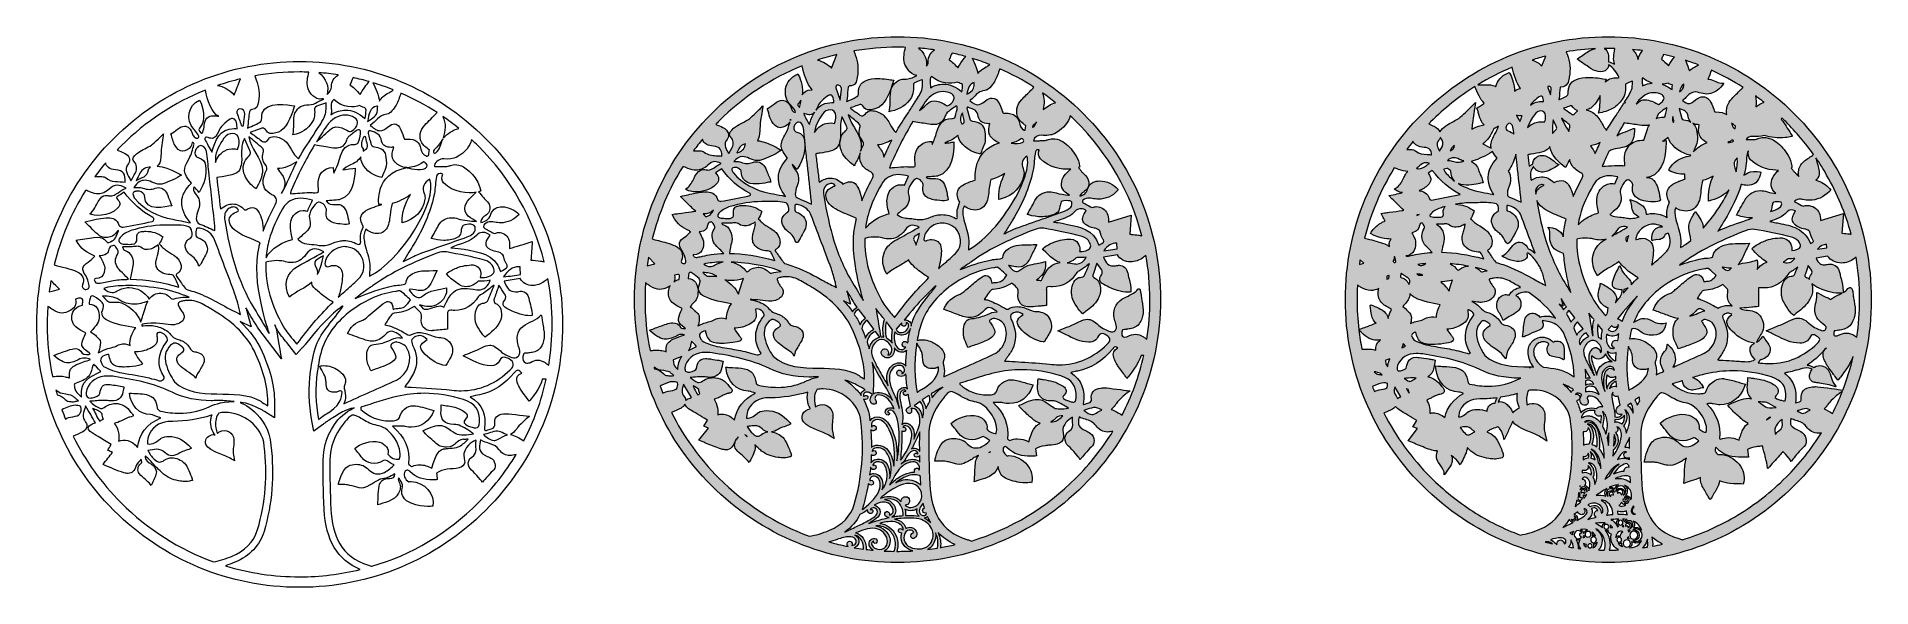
# Model space of a CAD drawing. Header units: millimetres. Extents: x -978 to 1415, y -113 to 605.
import ezdxf

# ---------------------------------------------------------------- set-up
doc = ezdxf.new("R2010")
doc.units = ezdxf.units.MM
doc.header["$MEASUREMENT"] = 0
doc.layers.add('Layer 1', color=7, linetype='Continuous')

msp = doc.modelspace()

# ---------------------------------------------------------------- hatches: boundary and pattern name
at = {"layer": 'Layer 1'}
h = msp.add_hatch(color=4, dxfattribs=at)
h.dxf.hatch_style = 2
edge = h.paths.add_edge_path()
edge.add_spline(control_points=[(387.2, 504.6), (322.5, 569.3), (236.3, 605), (144.8, 605), (53.2, 605), (-33, 569.3), (-97.7, 504.6), (-162.5, 439.8), (-198.1, 353.7), (-198.1, 262.1), (-198.1, 170.5), (-162.5, 84.4), (-97.7, 19.6), (-33, -45.1), (53.2, -80.8), (144.8, -80.8), (236.3, -80.8), (322.5, -45.1), (387.2, 19.6), (452, 84.4), (487.7, 170.5), (487.7, 262.1), (487.7, 353.7), (452, 439.8), (387.2, 504.6)], knot_values=[0, 0, 0, 0, 1, 1, 1, 2, 2, 2, 3, 3, 3, 4, 4, 4, 5, 5, 5, 6, 6, 6, 7, 7, 7, 8, 8, 8, 8], degree=3, periodic=1)
edge = h.paths.add_edge_path()
edge.add_spline(control_points=[(350.8, 518.8), (345, 517.1), (339.8, 514.2), (334.7, 509.9), (336.6, 518.1), (336.3, 525.2), (333.8, 531.7), (339.6, 527.6), (345.3, 523.3), (350.8, 518.8)], knot_values=[0, 0, 0, 0, 1, 1, 1, 2, 2, 2, 3, 3, 3, 3], degree=3, periodic=1)
edge = h.paths.add_edge_path()
edge.add_spline(control_points=[(332.7, 476.4), (338.5, 476), (346.2, 476.5), (349.4, 478.4), (363.3, 486.5), (367.6, 493.4), (370.1, 502), (372.6, 499.7), (375.1, 497.3), (377.5, 494.9), (419.6, 452.8), (448.8, 401.4), (463.4, 345.3), (461.9, 345.7), (460.5, 346), (459, 346.2), (456, 346.7), (452.9, 347), (450, 347.2), (449.2, 347.3), (448.5, 347.3), (447.9, 347.4), (447.9, 347.4), (449.7, 372.2), (449.7, 372.2), (449.7, 372.2), (419.9, 363), (419.9, 363), (419.9, 363.5), (419.9, 364), (420, 364.5), (420.1, 368.5), (419.6, 371.7), (418.4, 374.4), (416, 379.8), (410.3, 383.3), (404, 383.4), (404, 383.4), (404, 383.4), (404, 383.4), (402.3, 383.4), (400.7, 383), (399.1, 382.2), (395.8, 383.6), (392.5, 385.4), (389, 387.3), (388.3, 387.7), (387.6, 388.1), (386.8, 388.5), (386.3, 388.8), (385.9, 389.4), (385.9, 390), (385.8, 390.7), (386.1, 391.3), (386.7, 391.6), (389.7, 393.7), (392.1, 394.5), (394.8, 394.5), (396, 394.5), (397.2, 394.4), (398.5, 394.1), (401.3, 393.4), (404.1, 393.1), (406.9, 393.1), (416.3, 393.1), (424.9, 396.9), (431.8, 404.2), (431.8, 404.2), (432.7, 405.1), (432.7, 405.1), (432.7, 405.1), (432, 406.1), (432, 406.1), (427.2, 412.4), (417.4, 416.9), (408.6, 416.9), (405.3, 416.9), (402.4, 416.3), (400, 415.1), (396.7, 413.4), (393.5, 409.6), (392.6, 406.3), (391.1, 400.7), (387.8, 398.4), (382.5, 396.9), (383, 398.4), (384.3, 400.6), (385.6, 401.4), (389.9, 403.7), (394.7, 407.5), (394.2, 415.1), (393.9, 420.1), (390.8, 423.1), (387.8, 426), (387, 426.8), (386.2, 427.7), (385.4, 428.5), (384.7, 429.3), (383.8, 430.4), (382.9, 431.6), (382.2, 432.6), (381.5, 433.5), (380.7, 434.4), (381, 434.5), (381.2, 434.6), (381.5, 434.7), (381.5, 434.7), (382.4, 435.2), (382.4, 435.2), (382.4, 435.2), (382.3, 436.2), (382.3, 436.2), (381.1, 445.7), (375.5, 453.7), (371.1, 458.7), (365.4, 465.1), (359.5, 469.2), (356, 470.4), (347.5, 473.5), (341.7, 471.1), (339.5, 470.3), (339.3, 470.2), (339.1, 470.1), (339, 470.1), (337.4, 469.5), (335.5, 469.5), (333.8, 469.5), (333.5, 469.5), (333.1, 469.5), (332.8, 469.5), (332.4, 469.5), (332.1, 469.5), (331.7, 469.5), (331.1, 469.5), (330.7, 469.5), (330.2, 469.4), (329.3, 469.4), (328.2, 469.4), (326.9, 469.4), (326.1, 469.4), (325.2, 469.4), (324.2, 469.4), (323.5, 469.4), (322.8, 469.4), (322, 469.4), (323.6, 473.9), (327.9, 476.8), (332.7, 476.4)], knot_values=[0, 0, 0, 0, 1, 1, 1, 2, 2, 2, 3, 3, 3, 4, 4, 4, 5, 5, 5, 6, 6, 6, 7, 7, 7, 8, 8, 8, 9, 9, 9, 10, 10, 10, 11, 11, 11, 12, 12, 12, 13, 13, 13, 14, 14, 14, 15, 15, 15, 16, 16, 16, 17, 17, 17, 18, 18, 18, 19, 19, 19, 20, 20, 20, 21, 21, 21, 22, 22, 22, 23, 23, 23, 24, 24, 24, 25, 25, 25, 26, 26, 26, 27, 27, 27, 28, 28, 28, 29, 29, 29, 30, 30, 30, 31, 31, 31, 32, 32, 32, 33, 33, 33, 34, 34, 34, 35, 35, 35, 36, 36, 36, 37, 37, 37, 38, 38, 38, 39, 39, 39, 40, 40, 40, 41, 41, 41, 42, 42, 42, 43, 43, 43, 44, 44, 44, 45, 45, 45, 46, 46, 46, 47, 47, 47, 48, 48, 48, 49, 49, 49, 49], degree=3, periodic=1)
edge = h.paths.add_edge_path()
edge.add_spline(control_points=[(383.1, 324.7), (382.8, 324.7), (382.5, 324.7), (382.2, 324.7), (382.7, 326.9), (382.7, 329.1), (382.2, 331.2), (381.4, 334.5), (379.4, 337.5), (376.6, 339.3), (373, 341.6), (368.9, 341.2), (365.7, 340.9), (361.1, 340.5), (357.5, 339.9), (354.2, 338.9), (352, 338.3), (350.2, 337.7), (348.7, 337), (343.8, 335.2), (339.2, 332.7), (335.1, 329.3), (335.1, 329.3), (333.9, 328.3), (333.9, 328.3), (333.9, 328.3), (334.9, 327.2), (334.9, 327.2), (343.2, 317.6), (353, 311.8), (353.8, 311.4), (354.9, 311), (356, 310.6), (357.1, 310.4), (351.6, 309.9), (347.5, 308.1), (343.8, 304.8), (339.9, 301.3), (336.5, 296), (332.2, 286.7), (332.1, 286.7), (331.9, 286.8), (331.8, 286.9), (330.4, 287.4), (329, 287.6), (327.5, 287.6), (327, 287.6), (326.5, 287.6), (325.9, 287.6), (325.9, 287.6), (326, 287.6), (326, 287.6), (332.1, 291.9), (338.9, 298.2), (337.8, 309.9), (337.8, 309.9), (337.7, 311.8), (337.7, 311.8), (337.7, 311.8), (335.9, 311.2), (335.9, 311.2), (332.7, 310.3), (329.4, 309.7), (326.3, 309.1), (318.7, 307.8), (310.9, 306.3), (304.2, 300.4), (302.9, 299.3), (301.6, 298.7), (300.2, 298.7), (297.3, 298.7), (293.6, 301.4), (289.4, 306.6), (291, 306.4), (292.7, 306.1), (294.3, 305.7), (297.1, 305.2), (300, 304.6), (302.7, 304.6), (307.3, 304.6), (310.8, 306.2), (313.6, 309.7), (316.8, 313.7), (319, 318.4), (321.5, 323.8), (322.7, 326.3), (323.9, 329), (325.3, 331.7), (325.3, 331.7), (326.5, 334), (326.5, 334), (326.5, 334), (323.9, 333.9), (323.9, 333.9), (320.7, 333.7), (317.6, 333.7), (314.6, 333.6), (304, 333.6), (294.8, 333.5), (286.9, 326.4), (284.3, 324.2), (282.4, 320.3), (282.1, 317.1), (282, 315.3), (276.3, 314.9), (272.9, 314.7), (271, 314.6), (269.1, 314.5), (267.8, 314.2), (250.7, 310.4), (241.2, 307.1), (226.6, 301.2), (227.2, 301.7), (227.9, 302.2), (228.5, 302.6), (230.7, 304.2), (233, 305.8), (235.3, 307.3), (237.2, 308.7), (239.2, 310.1), (241.2, 311.5), (267.2, 330.1), (295.9, 342.6), (323, 353.3), (326.4, 354.6), (329.9, 355.4), (333, 355.4), (334, 355.4), (334.9, 355.3), (335.8, 355.1), (349.6, 352.6), (367.7, 349.2), (385.5, 344.5), (390.2, 343.2), (393.7, 339.7), (395.4, 336.8), (396.6, 334.6), (397.1, 332.5), (396.7, 331), (395.8, 327.4), (390, 324.7), (383.1, 324.7)], knot_values=[0, 0, 0, 0, 1, 1, 1, 2, 2, 2, 3, 3, 3, 4, 4, 4, 5, 5, 5, 6, 6, 6, 7, 7, 7, 8, 8, 8, 9, 9, 9, 10, 10, 10, 11, 11, 11, 12, 12, 12, 13, 13, 13, 14, 14, 14, 15, 15, 15, 16, 16, 16, 17, 17, 17, 18, 18, 18, 19, 19, 19, 20, 20, 20, 21, 21, 21, 22, 22, 22, 23, 23, 23, 24, 24, 24, 25, 25, 25, 26, 26, 26, 27, 27, 27, 28, 28, 28, 29, 29, 29, 30, 30, 30, 31, 31, 31, 32, 32, 32, 33, 33, 33, 34, 34, 34, 35, 35, 35, 36, 36, 36, 37, 37, 37, 38, 38, 38, 39, 39, 39, 40, 40, 40, 41, 41, 41, 42, 42, 42, 43, 43, 43, 44, 44, 44, 45, 45, 45, 46, 46, 46, 47, 47, 47, 47], degree=3, periodic=1)
edge = h.paths.add_edge_path()
edge.add_spline(control_points=[(390.8, 317.6), (388.5, 312.3), (383.3, 308.5), (377.9, 308.5), (377.2, 308.5), (376.5, 308.6), (375.8, 308.7), (372.2, 309.4), (369, 309.9), (366.2, 310.2), (368.8, 310.7), (371.4, 311.7), (373.7, 313.1), (375.3, 314.1), (376.7, 315.4), (378, 316.8), (378.9, 316.8), (379.9, 316.9), (380.8, 316.9), (384.1, 316.9), (387.5, 316.9), (390.8, 317.6)], knot_values=[0, 0, 0, 0, 1, 1, 1, 2, 2, 2, 3, 3, 3, 4, 4, 4, 5, 5, 5, 6, 6, 6, 7, 7, 7, 7], degree=3, periodic=1)
edge = h.paths.add_edge_path()
edge.add_spline(control_points=[(206.8, 248.8), (209.3, 247.9), (211.9, 246.9), (214.3, 246), (219.7, 243.9), (224.9, 242), (230.1, 240.3), (233.1, 239.3), (236, 238.8), (238.9, 238.8), (246, 238.8), (252.6, 241.9), (257.3, 247.6), (259.6, 250.4), (261.8, 251.7), (264.1, 251.7), (266.4, 251.7), (268.9, 250.3), (271.9, 248.5), (273, 247.9), (274, 247.1), (275, 246.2), (274.7, 246.2), (274.4, 246.2), (274.2, 246.2), (274.2, 246.2), (274.2, 246.2), (274.2, 246.2), (269.8, 246.2), (266.2, 244.7), (262.1, 242.9), (256.8, 240.6), (250.9, 238.1), (241.2, 237.3), (239.2, 237.2), (236.2, 236.6), (234.1, 233.7), (230.3, 228.2), (230.6, 219.5), (230.9, 216), (231.2, 212), (233, 208.2), (234.5, 204.9), (235.1, 203.5), (235.7, 202.2), (236.2, 201), (236.2, 201), (236.7, 199.6), (236.7, 199.6), (236.7, 199.6), (238.1, 200.2), (238.1, 200.2), (240.9, 201.2), (243.6, 202.1), (246.2, 203), (252.1, 205.1), (257.7, 207), (262.9, 209.6), (266.2, 211.3), (272, 216.2), (271.7, 220.1), (271.3, 223.7), (269.2, 226.8), (266.8, 230.5), (266.3, 231.3), (265.8, 232.1), (265.3, 232.9), (265, 233.3), (264.9, 233.9), (265, 234.4), (265.1, 234.9), (265.4, 235.4), (265.9, 235.6), (267.5, 236.6), (269.3, 237.7), (270.8, 237.7), (271, 237.7), (271.1, 237.7), (271.3, 237.6), (275.5, 236.8), (281, 234.1), (283.3, 230.5), (287, 224.6), (287.8, 216.8), (285.6, 209.3), (283.2, 201), (277.5, 194.3), (270.2, 190.8), (258.7, 185.5), (246.8, 180.2), (235.4, 175.1), (225.4, 170.7), (215.2, 166.2), (205.1, 161.5), (205.2, 161.9), (205.3, 162.3), (205.4, 162.7), (206.2, 166.6), (206.1, 170.8), (205.2, 175.2), (205, 176.1), (204.8, 176.9), (204.6, 177.7), (204.2, 179), (204.2, 180.4), (204.6, 181.8), (204.6, 181.8), (204.8, 182.2), (204.8, 182.2), (205.4, 184.1), (206, 186), (206.1, 188.1), (206.3, 191.5), (204.8, 194.9), (201.9, 198.2), (199.8, 200.6), (197, 202.9), (193.7, 204.8), (188.3, 208.1), (182.4, 209.8), (176.9, 209.8), (175.7, 209.8), (174.6, 209.7), (173.4, 209.5), (172.6, 209.4), (171.7, 209.3), (170.8, 209.1), (170.8, 209), (170.7, 209), (170.6, 209), (171.9, 216.7), (173.5, 224.2), (176, 231.3), (182.9, 250.5), (195.8, 266.7), (215.6, 280.8), (232.8, 293.2), (251.3, 300.9), (270.4, 303.6), (270.9, 303.7), (271.5, 303.8), (272, 303.9), (272.9, 304.1), (273.8, 304.3), (274.6, 304.3), (275.1, 304.3), (275.4, 304.2), (275.5, 304.1), (278, 302.5), (280.5, 300.1), (282.9, 297.9), (284.4, 296.5), (285.9, 295.1), (287.4, 293.8), (285.2, 290.9), (283.3, 288.5), (280.4, 286.4), (280.4, 286.4), (280.4, 286.4), (280.4, 286.4), (278.6, 285.1), (276.4, 284.9), (273.8, 284.6), (271.9, 284.5), (269.9, 284.3), (267.9, 283.7), (267.9, 283.7), (267.9, 283.8), (267.9, 283.8), (267.8, 284.3), (267.8, 284.4), (267.6, 285.3), (266.6, 290.4), (263.7, 293.5), (260, 293.5), (260, 293.5), (260, 293.5), (260, 293.5), (258.5, 293.5), (256.9, 293), (255.3, 291.9), (250, 288.5), (245.2, 284.3), (240.5, 280.3), (238.4, 278.6), (236.3, 276.7), (234.1, 275), (233.3, 274.4), (232.6, 273.6), (231.8, 272.9), (230.1, 271.4), (228.5, 269.9), (226.7, 269.3), (216.3, 265.6), (209.3, 259.4), (205.9, 250.8), (205.9, 250.8), (205.3, 249.3), (205.3, 249.3), (205.3, 249.3), (206.8, 248.8), (206.8, 248.8)], knot_values=[0, 0, 0, 0, 1, 1, 1, 2, 2, 2, 3, 3, 3, 4, 4, 4, 5, 5, 5, 6, 6, 6, 7, 7, 7, 8, 8, 8, 9, 9, 9, 10, 10, 10, 11, 11, 11, 12, 12, 12, 13, 13, 13, 14, 14, 14, 15, 15, 15, 16, 16, 16, 17, 17, 17, 18, 18, 18, 19, 19, 19, 20, 20, 20, 21, 21, 21, 22, 22, 22, 23, 23, 23, 24, 24, 24, 25, 25, 25, 26, 26, 26, 27, 27, 27, 28, 28, 28, 29, 29, 29, 30, 30, 30, 31, 31, 31, 32, 32, 32, 33, 33, 33, 34, 34, 34, 35, 35, 35, 36, 36, 36, 37, 37, 37, 38, 38, 38, 39, 39, 39, 40, 40, 40, 41, 41, 41, 42, 42, 42, 43, 43, 43, 44, 44, 44, 45, 45, 45, 46, 46, 46, 47, 47, 47, 48, 48, 48, 49, 49, 49, 50, 50, 50, 51, 51, 51, 52, 52, 52, 53, 53, 53, 54, 54, 54, 55, 55, 55, 56, 56, 56, 57, 57, 57, 58, 58, 58, 59, 59, 59, 60, 60, 60, 61, 61, 61, 62, 62, 62, 63, 63, 63, 64, 64, 64, 65, 65, 65, 66, 66, 66, 67, 67, 67, 67], degree=3, periodic=1)
edge = h.paths.add_edge_path()
edge.add_spline(control_points=[(364.8, 143.5), (364.6, 145.6), (363.3, 147.5), (360.9, 149.1), (356.4, 152), (351.8, 154.2), (347.4, 155.4), (343.4, 156.6), (339.2, 157.2), (335.1, 157.8), (333.3, 158), (331.5, 158.3), (329.7, 158.6), (329.7, 158.6), (328.1, 158.9), (328.1, 158.9), (328.1, 158.9), (328, 157.2), (328, 157.2), (327.9, 156.6), (327.9, 156), (327.9, 155.3), (327.8, 153.8), (327.8, 152), (327.6, 150.4), (327, 143.7), (328.2, 138.6), (331.3, 135.1), (334.4, 131.7), (339.3, 130), (345.9, 130), (346.1, 130), (346.4, 130), (346.6, 130), (346.8, 130), (347, 130), (347.2, 130), (349.3, 130), (350.8, 129.7), (352, 129.2), (356.7, 127), (361.9, 124.4), (367.7, 120.4), (360, 119.3), (351.8, 119.1), (349, 120.9), (346.5, 122.5), (344.5, 124), (342.6, 125.3), (337.2, 129.2), (333.6, 131.8), (327.2, 131.8), (327.2, 131.8), (327.2, 131.8), (327.2, 131.8), (323.6, 131.8), (319.9, 131.1), (315.8, 129.5), (312.2, 128.2), (305.7, 125.3), (304.6, 124.7), (304.6, 124.7), (303, 123.9), (303, 123.9), (303, 123.9), (304.1, 122.5), (304.1, 122.5), (306.9, 118.7), (311, 115.1), (315, 111.6), (316.7, 110.1), (318.3, 108.6), (319.8, 107.3), (323.2, 104), (327, 101.8), (331, 100.9), (323.9, 98.6), (319.8, 89.8), (316.2, 76.8), (311.1, 79.3), (306.3, 80.5), (301.5, 80.5), (298, 80.5), (294.4, 79.8), (290.9, 78.4), (290.2, 78.7), (288.5, 79.9), (288.1, 80.6), (290.2, 98.5), (284.4, 113.5), (269.7, 127.8), (270.6, 127.8), (271.6, 127.8), (272.5, 127.9), (274.1, 128), (275.6, 128), (277.1, 128), (279.1, 128), (280.6, 127.9), (282, 127.6), (284.9, 126.9), (287.8, 126.5), (290.6, 126.5), (304.4, 126.5), (315.5, 134.8), (321, 149.3), (321, 149.3), (321.6, 150.9), (321.6, 150.9), (321.6, 150.9), (320, 151.3), (320, 151.3), (317.6, 151.9), (315.1, 152.6), (312.7, 153.3), (307.3, 154.9), (301.7, 156.5), (296.1, 157.4), (295.1, 157.5), (294.2, 157.6), (293.2, 157.6), (293.2, 157.6), (293.2, 157.6), (293.2, 157.6), (284.2, 157.6), (275.9, 150.7), (273.4, 141.2), (273.1, 140.2), (270.5, 138.4), (268.7, 138.2), (266.4, 137.9), (264.1, 137.8), (261.9, 137.8), (248.3, 137.8), (236.3, 142.5), (226.1, 151.7), (226.1, 151.7), (226, 153), (226, 153), (230.5, 154.4), (235, 155.8), (239.4, 157.2), (250, 160.6), (261, 164.2), (271.9, 166.7), (283.4, 169.3), (295.2, 170.7), (307, 170.7), (323.7, 170.7), (340.8, 168), (357.8, 162.6), (372.7, 157.8), (378.4, 149.7), (377.6, 134.6), (377.3, 128.9), (376.1, 128.5), (374.4, 128.5), (373.4, 128.5), (372, 128.8), (370.1, 129.3), (369.8, 129.4), (369.4, 129.5), (369, 129.6), (367.1, 130.1), (365.4, 130.6), (363.9, 131.5), (361.8, 132.6), (360.7, 133.8), (360.6, 134.8), (360.5, 135.6), (361, 136.6), (362.2, 137.7), (364.1, 139.5), (365, 141.5), (364.8, 143.5)], knot_values=[0, 0, 0, 0, 1, 1, 1, 2, 2, 2, 3, 3, 3, 4, 4, 4, 5, 5, 5, 6, 6, 6, 7, 7, 7, 8, 8, 8, 9, 9, 9, 10, 10, 10, 11, 11, 11, 12, 12, 12, 13, 13, 13, 14, 14, 14, 15, 15, 15, 16, 16, 16, 17, 17, 17, 18, 18, 18, 19, 19, 19, 20, 20, 20, 21, 21, 21, 22, 22, 22, 23, 23, 23, 24, 24, 24, 25, 25, 25, 26, 26, 26, 27, 27, 27, 28, 28, 28, 29, 29, 29, 30, 30, 30, 31, 31, 31, 32, 32, 32, 33, 33, 33, 34, 34, 34, 35, 35, 35, 36, 36, 36, 37, 37, 37, 38, 38, 38, 39, 39, 39, 40, 40, 40, 41, 41, 41, 42, 42, 42, 43, 43, 43, 44, 44, 44, 45, 45, 45, 46, 46, 46, 47, 47, 47, 48, 48, 48, 49, 49, 49, 50, 50, 50, 51, 51, 51, 52, 52, 52, 53, 53, 53, 54, 54, 54, 55, 55, 55, 56, 56, 56, 57, 57, 57, 58, 58, 58, 58], degree=3, periodic=1)
edge = h.paths.add_edge_path()
edge.add_spline(control_points=[(360.5, 110.6), (360.5, 110.6), (358.2, 108.5), (358.2, 108.5), (356, 106.8), (354, 105.3), (352, 104.1), (351, 103.5), (348, 102.9), (344.8, 102.5), (347.1, 103.7), (348.7, 105.2), (350.3, 106.6), (352.5, 108.7), (354.3, 110.4), (358.1, 110.7), (358.2, 110.7), (358.4, 110.7), (358.5, 110.7), (358.7, 110.7), (358.9, 110.7), (359.2, 110.7), (359.6, 110.6), (360, 110.6), (360.5, 110.6)], knot_values=[0, 0, 0, 0, 1, 1, 1, 2, 2, 2, 3, 3, 3, 4, 4, 4, 5, 5, 5, 6, 6, 6, 7, 7, 7, 8, 8, 8, 8], degree=3, periodic=1)
edge = h.paths.add_edge_path()
edge.add_spline(control_points=[(154.6, -11), (157.3, -12.8), (160.7, -13.6), (163.9, -13.1), (166.2, -12.8), (168.4, -12), (170.3, -10.8), (170.2, -11.2), (170.1, -11.7), (170, -12.2), (169.6, -15.3), (170.8, -18.3), (172.9, -20.3), (168.8, -19.4), (164.5, -19.3), (160.3, -19.3), (158.6, -19.3), (157, -19.3), (155.4, -19.3), (155.4, -19.3), (155.4, -19.3), (155.4, -19.3), (155.6, -16.5), (155.3, -13.7), (154.6, -11)], knot_values=[0, 0, 0, 0, 1, 1, 1, 2, 2, 2, 3, 3, 3, 4, 4, 4, 5, 5, 5, 6, 6, 6, 7, 7, 7, 8, 8, 8, 8], degree=3, periodic=1)
edge = h.paths.add_edge_path()
edge.add_spline(control_points=[(169.9, -6.2), (165.6, -9.3), (158.8, -10.4), (155, -5.9), (156.2, -5.9), (157.4, -5.6), (158.3, -4.9), (160.4, -3.3), (161.3, -0.3), (160.2, 2.2), (159.1, 4.8), (156.3, 5.6), (153.7, 4.8), (152.3, 4.3), (151, 3.3), (150.4, 2.1), (149.8, 1.2), (149.5, 0.1), (149.4, -1.2), (148, 0.3), (146.5, 1.6), (144.7, 2.7), (137.8, 6.9), (130.1, 5.7), (122.8, 3.3), (128.7, 8.3), (134.8, 13), (141.6, 16.8), (150.3, 21.7), (163.3, 25.9), (171.7, 18), (173.9, 15.9), (175.4, 13.3), (176.1, 10.6), (176.2, 9.3), (176.4, 7.9), (176.6, 6.6), (176.6, 1.7), (174.3, -3.1), (169.9, -6.2)], knot_values=[0, 0, 0, 0, 1, 1, 1, 2, 2, 2, 3, 3, 3, 4, 4, 4, 5, 5, 5, 6, 6, 6, 7, 7, 7, 8, 8, 8, 9, 9, 9, 10, 10, 10, 11, 11, 11, 12, 12, 12, 13, 13, 13, 13], degree=3, periodic=1)
edge = h.paths.add_edge_path()
edge.add_spline(control_points=[(97.3, 137.2), (93.9, 142.2), (90.2, 146.2), (86.8, 149.3), (83, 152.7), (79.3, 155.3), (76.2, 157.2), (80.7, 155.9), (86.9, 153.6), (94.6, 149.2), (95.7, 148.6), (96.8, 148), (97.9, 147.3), (97.9, 147.3), (102.7, 144.3), (102.7, 144.3), (101.6, 143.9), (100.6, 143.4), (99.6, 142.8), (97.7, 141.5), (97.1, 139.3), (97.3, 137.2)], knot_values=[0, 0, 0, 0, 1, 1, 1, 2, 2, 2, 3, 3, 3, 4, 4, 4, 5, 5, 5, 6, 6, 6, 7, 7, 7, 7], degree=3, periodic=1)
edge = h.paths.add_edge_path()
edge.add_spline(control_points=[(-78.6, 172.2), (-77, 155.4), (-65.5, 143.6), (-50, 142.9), (-47.9, 142.8), (-45.7, 142), (-42.7, 140.8), (-41.9, 140.6), (-41.2, 140.3), (-40.3, 140), (-55.8, 132.4), (-64.8, 120.9), (-67.7, 104.9), (-73.3, 111), (-78.9, 112.8), (-83.6, 112.8), (-85.8, 112.8), (-87.9, 112.4), (-89.6, 111.9), (-89.6, 112.2), (-89.5, 112.6), (-89.5, 113), (-89.5, 115.4), (-89.4, 118.2), (-89.9, 120.9), (-90.7, 125.2), (-92.2, 129), (-94.4, 132.1), (-91.6, 132.8), (-89.1, 134), (-87.1, 135), (-86.4, 135.4), (-85.8, 135.7), (-85.1, 136), (-83.4, 136.9), (-81.8, 137.8), (-80.1, 138.5), (-78.7, 139), (-77.5, 139.4), (-76.4, 139.7), (-76, 139.8), (-75.7, 139.8), (-75.4, 139.9), (-74.3, 140.1), (-73.3, 140.3), (-72.2, 140.8), (-71.3, 141.3), (-70.8, 142.2), (-70.8, 143.3), (-70.7, 143.8), (-70.8, 144.3), (-71, 144.8), (-71.2, 145.2), (-71.5, 145.6), (-71.7, 145.9), (-71.8, 146.1), (-71.9, 146.2), (-72.1, 146.3), (-72.1, 146.3), (-72.3, 146.6), (-72.3, 146.6), (-72.8, 147.1), (-73.3, 147.6), (-73.7, 148), (-73.9, 148.2), (-74.1, 148.4), (-74.3, 148.5), (-74.4, 148.6), (-74.4, 148.6), (-74.5, 148.7), (-79.1, 156), (-86.9, 160.4), (-95.5, 160.4), (-101.1, 160.4), (-106.5, 158.5), (-110.9, 154.9), (-111.6, 154.4), (-112.9, 154), (-114.1, 154), (-114.6, 154), (-115.1, 154.1), (-115.4, 154.2), (-119.1, 155.8), (-122.3, 157.8), (-125.3, 160.5), (-123.9, 160.6), (-122.5, 160.7), (-121.1, 160.8), (-117.6, 161.2), (-114, 161.5), (-110.6, 161.5), (-108.3, 161.5), (-106.3, 161.4), (-104.4, 161.1), (-103, 160.8), (-101.6, 160.7), (-100.2, 160.7), (-91.5, 160.7), (-85.8, 165.3), (-84.1, 173.7), (-83.8, 175.3), (-83.5, 176.9), (-83.3, 178.4), (-83.2, 179.1), (-83, 179.8), (-82.9, 180.5), (-82.9, 180.5), (-82.7, 182), (-82.7, 182), (-82.7, 182), (-84.2, 182.2), (-84.2, 182.2), (-86, 182.5), (-87.8, 182.9), (-89.7, 183.2), (-93.8, 183.9), (-98, 184.6), (-102.2, 185.1), (-103.3, 185.3), (-104.4, 185.4), (-105.4, 185.4), (-114.7, 185.4), (-116.6, 178.3), (-117.2, 172.2), (-117.3, 171.1), (-121.9, 168.3), (-125.8, 167.7), (-126.4, 167.6), (-127.1, 167.6), (-127.6, 167.6), (-128.8, 167.6), (-130.5, 167.8), (-131.4, 168.9), (-132.2, 169.8), (-132.5, 171.3), (-132.3, 173.2), (-131.1, 183.3), (-120.9, 192.3), (-109.9, 193.1), (-105.2, 193.4), (-100.9, 193.2), (-97, 192.6), (-72.4, 188.8), (-46.4, 184.1), (-22.2, 172.2), (-7, 164.7), (9.9, 161.1), (29.5, 161.1), (31.9, 161.1), (34.3, 161.2), (36.8, 161.3), (38.4, 161.4), (40.2, 161.4), (41.9, 161.3), (34.8, 159.9), (30.1, 157.8), (25.3, 155.7), (24.5, 155.3), (23.8, 155), (23, 154.6), (12.4, 150), (0.8, 147.7), (-11.4, 147.7), (-19.3, 147.7), (-27.7, 148.6), (-36.4, 150.5), (-37.7, 150.8), (-39.5, 152.5), (-39.6, 153.2), (-40.5, 163.9), (-45.3, 169.9), (-54.7, 172), (-59.7, 173.1), (-65, 173.3), (-70.1, 173.5), (-72.4, 173.6), (-74.7, 173.7), (-77, 173.9), (-77, 173.9), (-78.8, 174), (-78.8, 174), (-78.8, 174), (-78.6, 172.2), (-78.6, 172.2)], knot_values=[0, 0, 0, 0, 1, 1, 1, 2, 2, 2, 3, 3, 3, 4, 4, 4, 5, 5, 5, 6, 6, 6, 7, 7, 7, 8, 8, 8, 9, 9, 9, 10, 10, 10, 11, 11, 11, 12, 12, 12, 13, 13, 13, 14, 14, 14, 15, 15, 15, 16, 16, 16, 17, 17, 17, 18, 18, 18, 19, 19, 19, 20, 20, 20, 21, 21, 21, 22, 22, 22, 23, 23, 23, 24, 24, 24, 25, 25, 25, 26, 26, 26, 27, 27, 27, 28, 28, 28, 29, 29, 29, 30, 30, 30, 31, 31, 31, 32, 32, 32, 33, 33, 33, 34, 34, 34, 35, 35, 35, 36, 36, 36, 37, 37, 37, 38, 38, 38, 39, 39, 39, 40, 40, 40, 41, 41, 41, 42, 42, 42, 43, 43, 43, 44, 44, 44, 45, 45, 45, 46, 46, 46, 47, 47, 47, 48, 48, 48, 49, 49, 49, 50, 50, 50, 51, 51, 51, 52, 52, 52, 53, 53, 53, 54, 54, 54, 55, 55, 55, 56, 56, 56, 57, 57, 57, 58, 58, 58, 59, 59, 59, 60, 60, 60, 61, 61, 61, 61], degree=3, periodic=1)
edge = h.paths.add_edge_path()
edge.add_spline(control_points=[(-51.4, 83.4), (-51.3, 83.3), (-51.2, 83.3), (-51.2, 83.2), (-52.5, 84.2), (-53.4, 85.2), (-54, 86.1), (-53.8, 85.8), (-53.6, 85.6), (-53.3, 85.4), (-52.6, 84.6), (-51.9, 83.9), (-51.4, 83.4)], knot_values=[0, 0, 0, 0, 1, 1, 1, 2, 2, 2, 3, 3, 3, 4, 4, 4, 4], degree=3, periodic=1)
edge = h.paths.add_edge_path()
edge.add_spline(control_points=[(-113, 139.5), (-113.7, 139.1), (-114.3, 138.7), (-114.8, 138.3), (-115.1, 138.2), (-115.3, 138), (-115.5, 137.9), (-117.1, 139.9), (-118.4, 142.5), (-119.7, 145.3), (-120.3, 146.7), (-121, 148.1), (-121.8, 149.5), (-118.9, 148.4), (-116.2, 147.1), (-114.3, 144.7), (-114.1, 142.8), (-113.7, 141.1), (-113, 139.5)], knot_values=[0, 0, 0, 0, 1, 1, 1, 2, 2, 2, 3, 3, 3, 4, 4, 4, 5, 5, 5, 6, 6, 6, 6], degree=3, periodic=1)
edge = h.paths.add_edge_path()
edge.add_spline(control_points=[(-123.8, 134.6), (-123.9, 134.6), (-124.1, 134.5), (-124.3, 134.4), (-125.3, 133.9), (-126.2, 133.6), (-127, 133.2), (-129.1, 132.4), (-130.4, 131.5), (-131.2, 130.5), (-131.3, 132.3), (-132, 134.1), (-133.2, 135.6), (-137.4, 140.8), (-136.2, 145.1), (-134, 152), (-134, 152), (-123.8, 134.6), (-123.8, 134.6)], knot_values=[0, 0, 0, 0, 1, 1, 1, 2, 2, 2, 3, 3, 3, 4, 4, 4, 5, 5, 5, 6, 6, 6, 6], degree=3, periodic=1)
edge = h.paths.add_edge_path()
edge.add_spline(control_points=[(-109.1, 341), (-110.1, 342.7), (-110.7, 344.1), (-111.3, 345.5), (-112, 347.2), (-112.6, 348.7), (-113.7, 350.3), (-105.6, 351.4), (-104, 354.6), (-102.7, 358.9), (-102.5, 359.8), (-102.2, 360.6), (-101.9, 361.4), (-101.2, 362.9), (-99, 363.4), (-98, 363.4), (-97.8, 363.4), (-97, 363.4), (-96, 361.9), (-95.8, 361.7), (-95.6, 361.4), (-95.5, 361.2), (-93.3, 358.1), (-92.3, 356.6), (-94.1, 354), (-97.9, 348.5), (-97.7, 340.8), (-93.8, 334.9), (-93.6, 334.6), (-92.9, 333.9), (-87.1, 328), (-85.1, 326), (-83.1, 323.9), (-81.5, 322.3), (-87.2, 322.1), (-92.7, 321.7), (-98.1, 320.9), (-101.9, 320.3), (-105.7, 319.5), (-109.4, 318.7), (-111.4, 318.2), (-113.6, 317.8), (-115.6, 317.4), (-116.4, 317.2), (-117.1, 317.2), (-117.7, 317.2), (-119.7, 317.2), (-120.8, 317.9), (-121.5, 319.8), (-121.6, 320), (-121.5, 320.2), (-121.5, 320.3), (-121.4, 320.4), (-121.3, 320.4), (-121.1, 320.4), (-121.1, 320.4), (-121.1, 320.4), (-121.1, 320.4), (-121.1, 320.4), (-121.1, 320.4), (-121.1, 320.4), (-115.1, 320.3), (-111.9, 323.4), (-110.3, 326.1), (-107.3, 331.1), (-107.6, 338.3), (-109.1, 341)], knot_values=[0, 0, 0, 0, 1, 1, 1, 2, 2, 2, 3, 3, 3, 4, 4, 4, 5, 5, 5, 6, 6, 6, 7, 7, 7, 8, 8, 8, 9, 9, 9, 10, 10, 10, 11, 11, 11, 12, 12, 12, 13, 13, 13, 14, 14, 14, 15, 15, 15, 16, 16, 16, 17, 17, 17, 18, 18, 18, 19, 19, 19, 20, 20, 20, 21, 21, 21, 22, 22, 22, 22], degree=3, periodic=1)
edge = h.paths.add_edge_path()
edge.add_spline(control_points=[(-108.7, 374), (-102, 373.5), (-98, 376.1), (-95.3, 378.7), (-96.3, 376.5), (-97.7, 374.3), (-98.9, 373.3), (-100.4, 372), (-103.3, 370.6), (-105.4, 370.3), (-106, 371.1), (-107, 372.6), (-108.7, 374)], knot_values=[0, 0, 0, 0, 1, 1, 1, 2, 2, 2, 3, 3, 3, 4, 4, 4, 4], degree=3, periodic=1)
edge = h.paths.add_edge_path()
edge.add_spline(control_points=[(-5.1, 360), (-3.7, 356.8), (-1.8, 354.1), (0.6, 352.1), (1.4, 351.4), (2.1, 350.8), (2.9, 350.3), (4.6, 348.9), (6.2, 347.6), (7.6, 346.1), (9.5, 343.7), (11, 340.8), (12, 337.6), (12.1, 336.9), (12.7, 336.4), (13.3, 336.4), (14.5, 336.2), (15.2, 337.2), (17.1, 340.4), (18.2, 342.3), (19.5, 344.8), (20.5, 346.8), (21, 347.7), (21.5, 348.6), (21.8, 349.3), (22.1, 349.7), (22.3, 350), (22.5, 350.4), (24.1, 353.4), (25.8, 356.5), (25.8, 360.4), (25.8, 367.8), (20.4, 374.4), (12.9, 376.3), (11.9, 376.5), (11.2, 377.4), (11.1, 378.4), (11, 380.1), (10.9, 381.6), (10.8, 383), (10.8, 383.8), (10.9, 385), (11.5, 385.7), (11.9, 386.1), (12.6, 386.3), (13.4, 386.3), (14.1, 386.3), (14.9, 386.2), (15.8, 385.9), (24.9, 382.9), (29.9, 378.7), (32.4, 371.7), (36.3, 361.4), (40.3, 350.9), (44.1, 340.7), (48.9, 328.1), (53.9, 315.1), (58.6, 302.2), (60.6, 296.6), (62.1, 290.6), (63.8, 284.3), (64.3, 282.2), (64.9, 280.1), (65.4, 277.9), (63.8, 278.7), (62.4, 279.4), (61, 280), (55.5, 282.8), (49.9, 285.8), (44.5, 288.8), (32.5, 295.3), (20.1, 302), (7.1, 306.3), (3.6, 307.4), (0.4, 308.4), (-2.7, 309.4), (-3, 309.7), (-3.3, 310.1), (-3.6, 310.5), (-5.3, 312.6), (-6.9, 314.8), (-8.2, 316.7), (-8.7, 317.4), (-9.2, 318.1), (-9.7, 318.9), (-10.7, 320.3), (-11.7, 321.8), (-12.7, 323.2), (-13.4, 324.1), (-14, 325), (-14.6, 325.8), (-14.8, 326.1), (-14.8, 326.4), (-14.8, 326.5), (-14.8, 326.7), (-14.7, 327), (-14.3, 327.1), (-12.9, 327.9), (-11.6, 329), (-10.7, 330.2), (-9.4, 331.8), (-8.7, 333.8), (-8.4, 335.8), (-8.2, 337.7), (-8.4, 339.7), (-9, 341.8), (-9.6, 343.7), (-10.5, 345.5), (-11.7, 347.2), (-12.8, 348.8), (-14.2, 350.3), (-16, 351.7), (-18.4, 353.7), (-21, 355.3), (-23.6, 356.8), (-24.6, 357.5), (-25.7, 358.2), (-26.8, 358.8), (-28.7, 360.1), (-30.3, 361.3), (-31.8, 362.6), (-33.4, 364), (-35, 365.5), (-36.4, 367.2), (-36.5, 367.3), (-36.6, 367.4), (-36.7, 367.4), (-35, 369.6), (-33.6, 372.4), (-32.3, 376), (-32.3, 376), (-31.9, 377.1), (-31.9, 377.1), (-31.9, 377.1), (-32.8, 377.7), (-32.8, 377.7), (-39.8, 382.5), (-47.5, 385), (-55.7, 385), (-57.7, 385), (-59.6, 384.9), (-61.6, 384.6), (-64.5, 384.2), (-66.5, 383.2), (-67.8, 381.5), (-69.1, 379.6), (-69.5, 377), (-68.9, 373.5), (-68.7, 372.2), (-69, 370.9), (-69.9, 369.8), (-70.8, 368.8), (-72.1, 368.1), (-73.4, 368.1), (-74.6, 368.1), (-76.1, 368), (-77.6, 368), (-80.5, 368), (-83, 368.2), (-85.2, 368.4), (-87.3, 368.6), (-88.9, 369.4), (-89.3, 370.6), (-89.8, 371.7), (-89.3, 373.1), (-88, 374.7), (-84.9, 378.2), (-80, 381.3), (-74.9, 382.9), (-59.6, 387.7), (-46.3, 389.9), (-32, 389.9), (-29.7, 389.9), (-27.3, 389.9), (-25, 390), (-17.7, 390.2), (-10.1, 390.3), (-3, 388.9), (0.9, 388.1), (2.2, 386.7), (2.8, 382.2), (2.9, 381.7), (3, 381.1), (3.1, 380.4), (3.6, 378.2), (2.4, 376), (0.3, 375.1), (0.2, 375.1), (0.1, 375), (0, 375), (-1.2, 374.5), (-8.6, 368.6), (-5.1, 360)], knot_values=[0, 0, 0, 0, 1, 1, 1, 2, 2, 2, 3, 3, 3, 4, 4, 4, 5, 5, 5, 6, 6, 6, 7, 7, 7, 8, 8, 8, 9, 9, 9, 10, 10, 10, 11, 11, 11, 12, 12, 12, 13, 13, 13, 14, 14, 14, 15, 15, 15, 16, 16, 16, 17, 17, 17, 18, 18, 18, 19, 19, 19, 20, 20, 20, 21, 21, 21, 22, 22, 22, 23, 23, 23, 24, 24, 24, 25, 25, 25, 26, 26, 26, 27, 27, 27, 28, 28, 28, 29, 29, 29, 30, 30, 30, 31, 31, 31, 32, 32, 32, 33, 33, 33, 34, 34, 34, 35, 35, 35, 36, 36, 36, 37, 37, 37, 38, 38, 38, 39, 39, 39, 40, 40, 40, 41, 41, 41, 42, 42, 42, 43, 43, 43, 44, 44, 44, 45, 45, 45, 46, 46, 46, 47, 47, 47, 48, 48, 48, 49, 49, 49, 50, 50, 50, 51, 51, 51, 52, 52, 52, 53, 53, 53, 54, 54, 54, 55, 55, 55, 56, 56, 56, 57, 57, 57, 58, 58, 58, 59, 59, 59, 60, 60, 60, 61, 61, 61, 62, 62, 62, 63, 63, 63, 64, 64, 64, 64], degree=3, periodic=1)
edge = h.paths.add_edge_path()
edge.add_spline(control_points=[(5.1, 495.5), (5.2, 496), (5.3, 496.4), (5.3, 496.8), (5.3, 497), (5.4, 497.2), (5.4, 497.4), (5.5, 497.2), (5.5, 497), (5.5, 496.8), (5.3, 496.3), (5.2, 495.9), (5.1, 495.5)], knot_values=[0, 0, 0, 0, 1, 1, 1, 2, 2, 2, 3, 3, 3, 4, 4, 4, 4], degree=3, periodic=1)
edge = h.paths.add_edge_path()
edge.add_spline(control_points=[(23.6, 469.5), (23.1, 473.2), (21.6, 478.5), (13.5, 480.7), (11.9, 481.1), (10.6, 482.2), (9.9, 483.7), (9.3, 485.2), (9.4, 486.9), (10.1, 488.3), (10.9, 489.9), (11.7, 491.1), (12.5, 492.1), (13.4, 493.1), (14.6, 493.7), (15.8, 493.7), (19, 493.7), (21.1, 490.4), (21.7, 487.4), (22.9, 481.5), (23.4, 475.4), (24, 469.4), (24.2, 466.7), (24.4, 463.9), (24.7, 461.2), (25.6, 453.4), (26.5, 445.7), (27.3, 438), (29.1, 422.2), (30.9, 405.9), (32.7, 389.8), (32.8, 388.8), (32.7, 387.8), (32.7, 386.6), (31.4, 387.3), (30, 387.9), (28.7, 388.5), (24.1, 390.6), (19.8, 392.5), (15.3, 394.2), (10.1, 396.1), (10.9, 401.8), (13.9, 410.4), (16, 416.8), (16.3, 417.6), (15.3, 424.2), (14.9, 426.5), (13.2, 428.8), (11.5, 431.3), (9.2, 434.4), (7.6, 436.8), (7.7, 438.7), (7.7, 438.7), (13.8, 431.8), (13.8, 431.8), (13.8, 431.8), (14.9, 433.5), (14.9, 433.5), (22.4, 445.6), (25.2, 457.4), (23.6, 469.5)], knot_values=[0, 0, 0, 0, 1, 1, 1, 2, 2, 2, 3, 3, 3, 4, 4, 4, 5, 5, 5, 6, 6, 6, 7, 7, 7, 8, 8, 8, 9, 9, 9, 10, 10, 10, 11, 11, 11, 12, 12, 12, 13, 13, 13, 14, 14, 14, 15, 15, 15, 16, 16, 16, 17, 17, 17, 18, 18, 18, 19, 19, 19, 20, 20, 20, 20], degree=3, periodic=1)
edge = h.paths.add_edge_path()
edge.add_spline(control_points=[(14.9, 516.1), (14.9, 517), (15.6, 518.1), (17, 519.5), (17.7, 520.2), (18.4, 521.2), (18.9, 522.3), (18.9, 522.1), (18.9, 521.9), (18.8, 521.8), (18.6, 519.2), (18, 516.8), (17.3, 514.2), (17.3, 514.2), (17.1, 513.2), (17.1, 513.2), (17.1, 513.2), (17.1, 513.1), (17, 513.1), (16.9, 513.1), (16.8, 513.1), (16.8, 513.1), (15.5, 514.3), (15, 515.2), (14.9, 516.1)], knot_values=[0, 0, 0, 0, 1, 1, 1, 2, 2, 2, 3, 3, 3, 4, 4, 4, 5, 5, 5, 6, 6, 6, 7, 7, 7, 8, 8, 8, 8], degree=3, periodic=1)
edge = h.paths.add_edge_path()
edge.add_spline(control_points=[(51.7, 395), (53.3, 386.6), (62.1, 381.2), (69.6, 377.3), (73, 375.6), (76.5, 374.2), (79.8, 372.9), (83.9, 371.3), (87.8, 369.8), (91.3, 367.7), (91, 366.3), (90.7, 365), (90.4, 363.6), (86.1, 346.8), (86.3, 325.1), (91, 299.2), (93.7, 283.8), (97.5, 270.1), (100.2, 261), (100.2, 261.1), (100.2, 261.1), (100.1, 261.2), (95.6, 268.6), (91.1, 276.1), (86.6, 283.5), (76.5, 300.2), (68.5, 318.2), (62, 338.8), (56.6, 356.1), (52.3, 375.5), (48.7, 398), (47.6, 405.4), (49, 409.6), (53.6, 412.2), (55.4, 413.2), (57, 413.7), (58.4, 413.7), (60.3, 413.7), (61.9, 412.8), (63.3, 410.9), (63.4, 410.8), (63.4, 410.8), (63.4, 410.7), (57.3, 408.1), (49.9, 404.7), (51.7, 395)], knot_values=[0, 0, 0, 0, 1, 1, 1, 2, 2, 2, 3, 3, 3, 4, 4, 4, 5, 5, 5, 6, 6, 6, 7, 7, 7, 8, 8, 8, 9, 9, 9, 10, 10, 10, 11, 11, 11, 12, 12, 12, 13, 13, 13, 14, 14, 14, 15, 15, 15, 15], degree=3, periodic=1)
edge = h.paths.add_edge_path()
edge.add_spline(control_points=[(258.3, 482.9), (257.2, 489.8), (251.5, 494.1), (242.5, 495), (240.9, 495.2), (239.6, 496.3), (239.2, 497.8), (239.2, 497.8), (235.4, 511.6), (235.4, 511.6), (235.3, 512.2), (235.6, 512.5), (235.7, 512.7), (235.8, 512.8), (236.2, 513.1), (236.8, 512.9), (236.8, 512.9), (237.2, 512.8), (237.2, 512.8), (244.3, 510.5), (249, 509), (250.2, 501), (251.1, 494.9), (255.9, 491.5), (263.8, 491.5), (264.3, 491.5), (264.8, 491.5), (265.2, 491.6), (263.6, 486.1), (263.4, 482), (264.5, 478.5), (265.8, 474.1), (269.2, 470.6), (275, 467.6), (275.9, 467.2), (276.8, 466.8), (277.7, 466.5), (259.7, 461.3), (252.1, 449.5), (248.9, 440.1), (245.2, 429.4), (246.2, 419.6), (246.4, 418.2), (243.4, 417.2), (240.7, 416.2), (238.2, 415.3), (237.9, 415.2), (237.7, 415.1), (237.4, 415), (233.9, 413.7), (225.8, 410.7), (223.4, 403.8), (221.9, 399.6), (222.8, 394.6), (226.1, 389.1), (226.1, 389.1), (226.2, 389), (226.2, 389), (225.9, 388.5), (225.6, 388), (225.3, 387.4), (221.8, 378.3), (222.3, 374.5), (222.8, 370.8), (222.8, 370.3), (222.9, 369.9), (222.9, 369.4), (223, 368.6), (222.5, 368.2), (222.3, 368.1), (221.8, 367.8), (221.3, 367.7), (220.8, 368), (215.3, 371.2), (209.1, 372.9), (202.8, 372.9), (202.8, 372.9), (202.8, 372.9), (202.8, 372.9), (200.5, 372.9), (198.2, 372.7), (195.9, 372.2), (193, 371.6), (190.8, 370.9), (188.9, 370), (183.6, 367.6), (178.9, 366.4), (174.1, 366.4), (171.7, 366.4), (169.4, 366.7), (166.9, 367.2), (164.5, 367.7), (162.1, 367.9), (159.8, 368.1), (154.3, 368.5), (149.1, 368.9), (144.6, 373.2), (145.1, 373.6), (145.5, 374), (145.9, 374.4), (147.8, 376), (149.7, 377.8), (151.7, 379.3), (159.5, 385.3), (161.7, 391.9), (158.9, 401.4), (158.2, 403.7), (159.7, 408.4), (162.5, 412.9), (164.9, 416.7), (167.8, 419.6), (169.7, 419.9), (171.5, 420.2), (174, 418.9), (175.9, 416.7), (177.6, 414.7), (178.4, 412.4), (178.1, 410.6), (177.3, 406.1), (177.1, 399.6), (183.6, 395.4), (185.5, 394.2), (187.3, 393.6), (189.9, 392.8), (189.9, 392.8), (190.1, 392.8), (190.1, 392.8), (192.8, 391.9), (206.9, 390), (210, 391.8), (210, 391.8), (210.9, 392.4), (210.9, 392.4), (210.9, 392.4), (210.7, 393.4), (210.7, 393.4), (210.4, 395), (210.1, 396.6), (209.8, 398.3), (208.8, 404.2), (207.7, 410.9), (203, 416.5), (199.9, 420.2), (195.4, 420.1), (191.5, 419.9), (187.9, 419.8), (184.8, 419.7), (182.3, 421.9), (184.6, 422.2), (187.4, 422.4), (190, 422.6), (195, 423), (197, 423.2), (197.7, 423.4), (216.5, 428.7), (218.5, 454.9), (218.5, 465.9), (218.5, 465.9), (218.5, 467.7), (218.5, 467.7), (218.5, 467.7), (216.7, 467.4), (216.7, 467.4), (215.9, 467.2), (213.1, 466.9), (210.1, 466.5), (208.9, 466.3), (207.7, 466.2), (206.5, 466), (208.3, 467.2), (210.2, 468.2), (211.5, 468.7), (216.2, 470.4), (220.2, 473), (223.3, 476.7), (223.8, 474.6), (224.6, 472.6), (225.4, 470.8), (229.3, 461.6), (242.2, 453.7), (251.8, 452.1), (251.8, 452.1), (253.1, 451.9), (253.1, 451.9), (253.1, 451.9), (253.5, 453.1), (253.5, 453.1), (254.4, 456), (255.3, 458.1), (256.2, 460.1), (258.7, 465.4), (260.6, 469.6), (258.3, 482.9)], knot_values=[0, 0, 0, 0, 1, 1, 1, 2, 2, 2, 3, 3, 3, 4, 4, 4, 5, 5, 5, 6, 6, 6, 7, 7, 7, 8, 8, 8, 9, 9, 9, 10, 10, 10, 11, 11, 11, 12, 12, 12, 13, 13, 13, 14, 14, 14, 15, 15, 15, 16, 16, 16, 17, 17, 17, 18, 18, 18, 19, 19, 19, 20, 20, 20, 21, 21, 21, 22, 22, 22, 23, 23, 23, 24, 24, 24, 25, 25, 25, 26, 26, 26, 27, 27, 27, 28, 28, 28, 29, 29, 29, 30, 30, 30, 31, 31, 31, 32, 32, 32, 33, 33, 33, 34, 34, 34, 35, 35, 35, 36, 36, 36, 37, 37, 37, 38, 38, 38, 39, 39, 39, 40, 40, 40, 41, 41, 41, 42, 42, 42, 43, 43, 43, 44, 44, 44, 45, 45, 45, 46, 46, 46, 47, 47, 47, 48, 48, 48, 49, 49, 49, 50, 50, 50, 51, 51, 51, 52, 52, 52, 53, 53, 53, 54, 54, 54, 55, 55, 55, 56, 56, 56, 57, 57, 57, 58, 58, 58, 59, 59, 59, 60, 60, 60, 61, 61, 61, 62, 62, 62, 63, 63, 63, 64, 64, 64, 64], degree=3, periodic=1)
edge = h.paths.add_edge_path()
edge.add_spline(control_points=[(276.9, 394.4), (276.9, 394.4), (276.9, 392.5), (276.9, 392.5), (276.9, 392.5), (278.8, 393), (278.8, 393), (296.5, 398.1), (306.6, 408.6), (309.6, 425), (310.1, 427.6), (309.6, 430.8), (308.5, 433.3), (305.7, 439.3), (307.9, 445.8), (313.6, 449.3), (315.5, 443.1), (314.6, 434.2), (311.2, 423.2), (307.6, 411.9), (301.4, 399), (293.2, 385.9), (276.5, 359.1), (255.3, 336.9), (237.3, 327.2), (237.3, 328.6), (237.4, 329.9), (237.5, 331.2), (237.7, 336.2), (238, 341.2), (237, 346.1), (236.7, 347.7), (235.6, 351.3), (234.4, 355.5), (233, 360.5), (231.3, 366.2), (230.9, 368.6), (230.9, 368.6), (230.8, 369), (230.8, 369), (230.4, 371.3), (229.9, 373.7), (229.9, 376.1), (229.9, 378.2), (230.3, 380.4), (231.2, 382.7), (231.3, 383.1), (231.5, 383.5), (231.7, 383.9), (234.4, 382), (237.4, 380.6), (240.6, 379.7), (244.3, 378.7), (247.9, 378.7), (251, 379.7), (253.9, 380.6), (256.6, 382.5), (258.6, 385.2), (262.8, 390.8), (263.4, 397.5), (264, 404), (264, 404), (264.1, 404.3), (264.1, 404.3), (264.5, 409.3), (265.4, 414.1), (266.5, 418.6), (272.6, 420.2), (279.1, 423.1), (284.9, 426.7), (280.3, 417.6), (276.4, 406.9), (276.9, 394.4)], knot_values=[0, 0, 0, 0, 1, 1, 1, 2, 2, 2, 3, 3, 3, 4, 4, 4, 5, 5, 5, 6, 6, 6, 7, 7, 7, 8, 8, 8, 9, 9, 9, 10, 10, 10, 11, 11, 11, 12, 12, 12, 13, 13, 13, 14, 14, 14, 15, 15, 15, 16, 16, 16, 17, 17, 17, 18, 18, 18, 19, 19, 19, 20, 20, 20, 21, 21, 21, 22, 22, 22, 23, 23, 23, 24, 24, 24, 24], degree=3, periodic=1)
edge = h.paths.add_edge_path()
edge.add_spline(control_points=[(308.6, 470.9), (309.2, 470.5), (309.5, 469.9), (309.5, 469.2), (309.5, 468.4), (309.1, 467.8), (308.5, 467.4), (308.5, 467.4), (308.3, 467.3), (308.3, 467.3), (304.7, 465), (298.2, 465.3), (293.1, 466.1), (296.9, 466.9), (300.9, 468.3), (306.7, 472.3), (306.7, 472.3), (307.7, 471.6), (307.7, 471.6), (307.7, 471.6), (307.7, 471.6), (307.7, 471.6), (307.7, 471.6), (308.6, 470.9), (308.6, 470.9)], knot_values=[0, 0, 0, 0, 1, 1, 1, 2, 2, 2, 3, 3, 3, 4, 4, 4, 5, 5, 5, 6, 6, 6, 7, 7, 7, 8, 8, 8, 8], degree=3, periodic=1)
edge = h.paths.add_edge_path()
edge.add_spline(control_points=[(331.4, 445.6), (342.3, 434.2), (358.5, 431.3), (370.8, 432.4), (370.4, 432), (370, 431.6), (369.6, 431.2), (364.6, 426.6), (359, 421.3), (358.5, 413.2), (358.1, 406), (364.1, 401.3), (369, 398.3), (368.6, 398.4), (368.2, 398.4), (367.8, 398.5), (362.4, 399.1), (356.8, 399.7), (351.7, 401.3), (348.7, 402.2), (345.8, 402.7), (343, 402.7), (343, 402.7), (343, 402.7), (343, 402.7), (334.8, 402.7), (328, 398.7), (324, 391.3), (322.1, 387.7), (320.2, 384.2), (318.1, 380.4), (317.1, 378.6), (316.1, 376.8), (315, 374.9), (315, 374.9), (314.1, 373.2), (314.1, 373.2), (314.1, 373.2), (315.9, 372.7), (315.9, 372.7), (321.7, 371), (327.3, 370.1), (332.5, 370.1), (338.6, 370.1), (344.5, 371.3), (350, 373.6), (355.6, 376), (356.2, 379.9), (356.7, 383.6), (357, 385.5), (357.2, 387.5), (358.3, 389.6), (358.8, 390.5), (363.4, 391.7), (367.9, 391.1), (370.2, 390.8), (371.8, 390.1), (372, 389.1), (372.5, 387.2), (373.9, 381.6), (362.5, 377.5), (352.9, 374), (343.1, 370.6), (333.7, 367.3), (322.5, 363.4), (310.9, 359.3), (299.6, 355.2), (295.2, 353.6), (291.2, 351.5), (286.4, 349.1), (285.5, 348.7), (284.6, 348.2), (283.7, 347.8), (284.5, 349), (285.2, 350.2), (286, 351.4), (289.2, 356.6), (292, 361.3), (294.9, 365.9), (307.8, 387.1), (316.4, 407.9), (321.4, 429.6), (322.4, 434), (322.8, 438.5), (323.2, 442.9), (323.5, 445.9), (323.8, 449.1), (324.3, 452.1), (324.3, 452.1), (324.3, 452.1), (324.3, 452.1), (325, 456.6), (326.2, 457.5), (327.9, 457.5), (328.3, 457.5), (328.8, 457.4), (329.4, 457.3), (328.2, 453.5), (328.6, 448.5), (331.4, 445.6)], knot_values=[0, 0, 0, 0, 1, 1, 1, 2, 2, 2, 3, 3, 3, 4, 4, 4, 5, 5, 5, 6, 6, 6, 7, 7, 7, 8, 8, 8, 9, 9, 9, 10, 10, 10, 11, 11, 11, 12, 12, 12, 13, 13, 13, 14, 14, 14, 15, 15, 15, 16, 16, 16, 17, 17, 17, 18, 18, 18, 19, 19, 19, 20, 20, 20, 21, 21, 21, 22, 22, 22, 23, 23, 23, 24, 24, 24, 25, 25, 25, 26, 26, 26, 27, 27, 27, 28, 28, 28, 29, 29, 29, 30, 30, 30, 31, 31, 31, 32, 32, 32, 33, 33, 33, 33], degree=3, periodic=1)
edge = h.paths.add_edge_path()
edge.add_spline(control_points=[(199.5, 335.5), (196.9, 338.9), (193.4, 340.6), (189.3, 340.6), (187, 340.6), (184.6, 340), (182.1, 338.9), (182.1, 338.9), (182.1, 338.9), (182.1, 338.9), (181.4, 338.6), (180.6, 338.6), (180, 339.1), (179.3, 339.5), (179, 340.3), (179.1, 341.1), (179.6, 346.3), (182.5, 351.6), (187, 355.6), (191.6, 359.7), (197.4, 362), (203, 362), (204, 362), (205, 361.9), (205.9, 361.8), (216, 360.3), (222.6, 355.1), (225.6, 346.2), (228.8, 336.9), (226.9, 328.7), (219.9, 321.9), (215.7, 317.9), (211.2, 313.9), (206.9, 310.1), (205.4, 308.9), (204, 307.6), (202.6, 306.4), (201.2, 305.1), (199.8, 303.9), (198.4, 302.6), (199.4, 306.1), (200.2, 309.7), (200.8, 313.8), (200.8, 313.8), (201, 314.7), (201, 314.7), (201.9, 321.1), (203.3, 330.7), (199.5, 335.5)], knot_values=[0, 0, 0, 0, 1, 1, 1, 2, 2, 2, 3, 3, 3, 4, 4, 4, 5, 5, 5, 6, 6, 6, 7, 7, 7, 8, 8, 8, 9, 9, 9, 10, 10, 10, 11, 11, 11, 12, 12, 12, 13, 13, 13, 14, 14, 14, 15, 15, 15, 16, 16, 16, 16], degree=3, periodic=1)
edge = h.paths.add_edge_path()
edge.add_spline(control_points=[(132.8, 44.1), (130.6, 50), (125.5, 54.3), (118.9, 54), (116, 53.9), (112.8, 52.8), (110.9, 50.4), (110.6, 50), (110.4, 49.6), (110.1, 49.2), (110.4, 52.6), (110.6, 56.1), (110.7, 59.6), (111.6, 58.9), (112.7, 58.5), (113.8, 58.7), (115.7, 58.9), (117.3, 60.6), (117, 62.5), (116.7, 64.3), (114.7, 65.8), (112.9, 65), (112.5, 64.8), (112.2, 64.5), (111.9, 64.2), (111.9, 64.3), (111.9, 64.3), (111.9, 64.4), (111.9, 65.7), (112.7, 66.7), (113.7, 67.4), (115.7, 68.9), (118.6, 69.1), (121.1, 68.8), (126.7, 67.9), (130.3, 63.6), (132.7, 58.8), (137.3, 49.6), (137.9, 38.7), (134.5, 29), (135.1, 34.1), (134.6, 39.3), (132.8, 44.1)], knot_values=[0, 0, 0, 0, 1, 1, 1, 2, 2, 2, 3, 3, 3, 4, 4, 4, 5, 5, 5, 6, 6, 6, 7, 7, 7, 8, 8, 8, 9, 9, 9, 10, 10, 10, 11, 11, 11, 12, 12, 12, 13, 13, 13, 14, 14, 14, 14], degree=3, periodic=1)
edge = h.paths.add_edge_path()
edge.add_spline(control_points=[(125.6, 21.6), (125.3, 28.1), (121.3, 35.3), (114.1, 35.3), (112.1, 35.3), (110.1, 34.6), (108.5, 33.4), (109, 36.8), (109.3, 40.1), (109.7, 43.5), (109.9, 42.9), (110.2, 42.4), (110.5, 42), (112.5, 39.6), (117, 40.2), (117.1, 43.7), (117.2, 46.3), (114.2, 47.2), (112.6, 45.9), (112.6, 46.4), (112.7, 46.8), (112.9, 47.2), (113.4, 48.5), (114.6, 49.4), (115.8, 49.9), (117.9, 50.8), (120.2, 50.9), (122.4, 50.3), (128, 48.7), (130.2, 43), (131.1, 37.7), (131.9, 31.9), (131.1, 26.1), (128.7, 20.8), (127.5, 18.4), (126.2, 16.1), (124.6, 13.9), (125.3, 16.3), (125.7, 18.9), (125.6, 21.6)], knot_values=[0, 0, 0, 0, 1, 1, 1, 2, 2, 2, 3, 3, 3, 4, 4, 4, 5, 5, 5, 6, 6, 6, 7, 7, 7, 8, 8, 8, 9, 9, 9, 10, 10, 10, 11, 11, 11, 12, 12, 12, 13, 13, 13, 13], degree=3, periodic=1)
edge = h.paths.add_edge_path()
edge.add_spline(control_points=[(105.2, 136.8), (103.8, 137.7), (102.3, 137.1), (101.2, 136), (101.1, 135.9), (101.1, 135.8), (101, 135.8), (100.9, 136), (100.8, 136.2), (100.7, 136.4), (100.3, 137.3), (100.2, 138.8), (100.8, 139.6), (101.8, 141), (105.1, 142.3), (106.6, 141.2), (107.1, 140.9), (107.6, 140.9), (108, 141), (108, 141), (112.3, 138.3), (112.3, 138.3), (111.4, 137.5), (110.6, 136.4), (110.1, 135.1), (109.1, 133.1), (108.9, 130.6), (109.9, 128.5), (110.7, 126.7), (112.6, 125.2), (114.7, 125.7), (117, 126.2), (117.5, 128.7), (116.7, 130.6), (116.2, 131.8), (115.2, 132.9), (115.5, 134.2), (115.8, 135.5), (117, 136.6), (117.9, 137.5), (121, 138.3), (124.5, 137.4), (127.2, 136.2), (131.3, 134.3), (134.1, 131), (136.5, 127.3), (138.1, 124.8), (139.4, 122.2), (140.6, 119.6), (138.9, 120.8), (136.8, 121.4), (134.5, 121), (131.4, 120.6), (128.5, 118.3), (128.8, 114.9), (129.1, 112.4), (132.8, 109.7), (134.3, 112.8), (135.1, 114.3), (133.4, 115.5), (132.2, 114.9), (132.1, 115.1), (132.1, 115.2), (132.1, 115.4), (132.1, 115.8), (132.2, 116.2), (132.5, 116.6), (133, 117.3), (134.1, 117.7), (134.9, 117.8), (136.9, 118), (138.7, 117.2), (140, 115.7), (142.5, 112.7), (143.9, 108.7), (145, 105), (147.1, 94.5), (147.2, 83.6), (146.6, 73.1), (146.3, 67.6), (145.9, 62), (145, 56.5), (144.8, 55), (144.4, 53.4), (144.1, 51.9), (145, 64.2), (143.6, 76.7), (139.4, 88.1), (136.5, 95.7), (132.3, 104.8), (124.2, 108), (120.5, 109.4), (116.2, 109.6), (112.6, 107.6), (111.1, 106.7), (109.9, 105.4), (108.9, 103.9), (108.9, 104.2), (108.9, 104.4), (108.9, 104.7), (107.8, 115.8), (104.5, 125), (100.3, 132.3), (102.1, 131.3), (104.5, 131.3), (105.8, 133.2), (106.7, 134.3), (106.5, 136), (105.2, 136.8)], knot_values=[0, 0, 0, 0, 1, 1, 1, 2, 2, 2, 3, 3, 3, 4, 4, 4, 5, 5, 5, 6, 6, 6, 7, 7, 7, 8, 8, 8, 9, 9, 9, 10, 10, 10, 11, 11, 11, 12, 12, 12, 13, 13, 13, 14, 14, 14, 15, 15, 15, 16, 16, 16, 17, 17, 17, 18, 18, 18, 19, 19, 19, 20, 20, 20, 21, 21, 21, 22, 22, 22, 23, 23, 23, 24, 24, 24, 25, 25, 25, 26, 26, 26, 27, 27, 27, 28, 28, 28, 29, 29, 29, 30, 30, 30, 31, 31, 31, 32, 32, 32, 33, 33, 33, 34, 34, 34, 35, 35, 35, 36, 36, 36, 36], degree=3, periodic=1)
edge = h.paths.add_edge_path()
edge.add_spline(control_points=[(137.9, 206.1), (138, 205.8), (138, 205.6), (138.1, 205.3), (136.4, 207.8), (134.1, 210), (131.6, 211.6), (131.2, 211.9), (130.8, 212.1), (130.3, 212.3), (128.6, 219.3), (128.6, 226.3), (130.4, 233.2), (131.2, 232.2), (131.9, 231.2), (132.7, 230.2), (132.7, 230.2), (138.5, 222.7), (138.5, 222.7), (137.2, 217.3), (136.8, 211.5), (137.9, 206.1)], knot_values=[0, 0, 0, 0, 1, 1, 1, 2, 2, 2, 3, 3, 3, 4, 4, 4, 5, 5, 5, 6, 6, 6, 7, 7, 7, 7], degree=3, periodic=1)
edge = h.paths.add_edge_path()
edge.add_spline(control_points=[(130.7, 208), (134.8, 204.9), (138.8, 199.5), (137.1, 194.1), (136.4, 191.9), (134.5, 190), (132.2, 189.6), (132.8, 190.5), (133, 191.6), (133, 192.6), (132.8, 195), (131.4, 197.5), (128.9, 198), (127, 198.4), (125.2, 197.4), (124.5, 195.7), (123.9, 195.4), (123.6, 194.7), (123.6, 194.1), (123.2, 188.8), (128.6, 185.1), (133.4, 186.3), (138.7, 187.6), (141.5, 193.2), (140.8, 198.3), (140.8, 198.7), (140.7, 199), (140.6, 199.4), (143.2, 195.4), (147.4, 192.6), (152.5, 193.7), (154.1, 194), (155.7, 194.9), (156.9, 196.2), (156.1, 189.3), (155.7, 182.4), (155.6, 175.5), (154.6, 177), (153.1, 178.2), (151.4, 178.9), (145.7, 181.4), (139.1, 178.4), (135.4, 173.7), (129.9, 166.6), (130.2, 157.8), (132.6, 149.6), (129, 155.9), (125.2, 162.2), (121.7, 168.4), (119.2, 172.8), (116.9, 177.3), (114.7, 181.9), (112.7, 186.3), (110.4, 190.9), (111, 195.9), (112, 204.9), (121.9, 214.8), (130.7, 208)], knot_values=[0, 0, 0, 0, 1, 1, 1, 2, 2, 2, 3, 3, 3, 4, 4, 4, 5, 5, 5, 6, 6, 6, 7, 7, 7, 8, 8, 8, 9, 9, 9, 10, 10, 10, 11, 11, 11, 12, 12, 12, 13, 13, 13, 14, 14, 14, 15, 15, 15, 16, 16, 16, 17, 17, 17, 18, 18, 18, 19, 19, 19, 19], degree=3, periodic=1)
edge = h.paths.add_edge_path()
edge.add_spline(control_points=[(152.6, 227.3), (155.5, 226.7), (156.7, 229.9), (156.2, 232.1), (156.1, 232.2), (156.1, 232.3), (156.1, 232.4), (157.6, 232.2), (159.3, 230.3), (159.3, 228.9), (159.3, 225.7), (157.5, 222.3), (154.8, 220.6), (152, 218.7), (148, 218.5), (145.3, 220.5), (144.2, 221.3), (143.4, 222.4), (142.9, 223.5), (142.9, 223.5), (148.4, 229.6), (148.4, 229.6), (149.1, 230.3), (149.6, 230.9), (150.1, 231.4), (150.1, 231.4), (150.2, 231.5), (150.2, 231.5), (150.3, 231.6), (150.3, 231.7), (150.4, 231.8), (150, 229.9), (150.5, 227.7), (152.6, 227.3)], knot_values=[0, 0, 0, 0, 1, 1, 1, 2, 2, 2, 3, 3, 3, 4, 4, 4, 5, 5, 5, 6, 6, 6, 7, 7, 7, 8, 8, 8, 9, 9, 9, 10, 10, 10, 11, 11, 11, 11], degree=3, periodic=1)
edge = h.paths.add_edge_path()
edge.add_spline(control_points=[(144, 217.6), (148.2, 214.8), (154.1, 215.5), (157.9, 218.8), (159.6, 220.3), (160.9, 222.3), (161.7, 224.5), (160.2, 218.4), (159.1, 212.1), (158.2, 205.7), (157.6, 206.6), (156.8, 207.2), (155.7, 207.5), (152, 208.5), (149.2, 203.6), (152.1, 201), (152.9, 200.3), (154.4, 199.8), (155.5, 200.1), (155.4, 199.8), (155.2, 199.5), (155, 199.2), (153.3, 196.7), (150.2, 196.4), (147.5, 197.5), (141.5, 200.2), (140.6, 207.7), (140.6, 213.5), (140.7, 215.7), (140.9, 217.9), (141.3, 220.1), (142, 219.1), (142.9, 218.3), (144, 217.6)], knot_values=[0, 0, 0, 0, 1, 1, 1, 2, 2, 2, 3, 3, 3, 4, 4, 4, 5, 5, 5, 6, 6, 6, 7, 7, 7, 8, 8, 8, 9, 9, 9, 10, 10, 10, 11, 11, 11, 11], degree=3, periodic=1)
edge = h.paths.add_edge_path()
edge.add_spline(control_points=[(163, 119.2), (162.9, 119.5), (162.7, 119.8), (162.4, 120), (163.2, 120.3), (164.2, 120.4), (165, 120.3), (168.1, 119.9), (170.5, 117.2), (171.9, 114.6), (175.3, 108.2), (174.2, 100.4), (171.9, 93.8), (170.3, 89.2), (168.2, 84.6), (166.1, 80.1), (166.1, 80.1), (166.1, 80.2), (166.1, 80.3), (167.2, 86.7), (166.9, 94.3), (161.3, 98.7), (159, 100.6), (155.9, 101.7), (152.9, 100.8), (152, 100.6), (151.1, 100.1), (150.4, 99.4), (150.4, 99.4), (150.4, 99.5), (150.4, 99.6), (150.6, 99.8), (150.7, 100), (150.8, 100.3), (153.3, 109.4), (150.7, 118.6), (149, 127.6), (148.3, 131.8), (146.9, 137.3), (148.9, 141.3), (149.8, 142.9), (151.6, 144.6), (153.5, 144.3), (154.4, 144.2), (155.1, 143.7), (155.6, 143), (155.7, 142.9), (155.7, 142.9), (155.8, 142.8), (154.6, 142.7), (153.3, 142.9), (152.6, 141.7), (152.1, 140.9), (152.1, 139.9), (152.5, 139.1), (153.4, 137), (155.9, 136.6), (157.6, 137.9), (158.1, 138.2), (158.5, 138.6), (158.7, 139), (158.9, 138.1), (159.1, 137.2), (159.2, 136.3), (159.2, 136.3), (161.7, 123.3), (161.7, 123.3), (158.3, 122.2), (154.5, 118.2), (157.3, 114.8), (158.5, 113.4), (160.6, 113), (162, 114.1), (163.6, 115.3), (163.5, 117.5), (163, 119.2)], knot_values=[0, 0, 0, 0, 1, 1, 1, 2, 2, 2, 3, 3, 3, 4, 4, 4, 5, 5, 5, 6, 6, 6, 7, 7, 7, 8, 8, 8, 9, 9, 9, 10, 10, 10, 11, 11, 11, 12, 12, 12, 13, 13, 13, 14, 14, 14, 15, 15, 15, 16, 16, 16, 17, 17, 17, 18, 18, 18, 19, 19, 19, 20, 20, 20, 21, 21, 21, 22, 22, 22, 23, 23, 23, 24, 24, 24, 25, 25, 25, 25], degree=3, periodic=1)
edge = h.paths.add_edge_path()
edge.add_spline(control_points=[(150.7, 90.5), (151.8, 89.8), (153.2, 89.6), (154.5, 90.6), (157.3, 92.5), (155.1, 96.8), (152, 95.8), (151.9, 95.8), (151.9, 95.7), (151.9, 95.7), (152, 95.9), (152.1, 96.1), (152.2, 96.3), (152.9, 97.6), (154.3, 97.9), (155.6, 97.7), (158.3, 97.4), (160.4, 95.5), (161.7, 93.3), (164.6, 88.1), (163.3, 81.2), (161.7, 75.9), (159.2, 67.3), (154.2, 59.8), (148.7, 52.9), (149.1, 56.5), (149.3, 60.1), (149.6, 63.7), (150, 69.3), (150.4, 74.9), (150.6, 80.5), (150.7, 83.8), (150.7, 87.1), (150.7, 90.5)], knot_values=[0, 0, 0, 0, 1, 1, 1, 2, 2, 2, 3, 3, 3, 4, 4, 4, 5, 5, 5, 6, 6, 6, 7, 7, 7, 8, 8, 8, 9, 9, 9, 10, 10, 10, 11, 11, 11, 11], degree=3, periodic=1)
edge = h.paths.add_edge_path()
edge.add_spline(control_points=[(173.8, 64.1), (173.2, 65.4), (172.3, 66.6), (171.1, 67.2), (168.6, 68.7), (165.8, 68.7), (163.3, 67.7), (166, 72.3), (168.4, 77.1), (170.6, 82), (171.7, 84.6), (172.9, 87.1), (174, 89.8), (173.8, 88.1), (173.8, 86.3), (173.8, 84.6), (173.7, 77.9), (173.7, 71.2), (173.8, 64.1)], knot_values=[0, 0, 0, 0, 1, 1, 1, 2, 2, 2, 3, 3, 3, 4, 4, 4, 5, 5, 5, 6, 6, 6, 6], degree=3, periodic=1)
edge = h.paths.add_edge_path()
edge.add_spline(control_points=[(149.6, 48), (154.9, 51.5), (156.5, 57.8), (160.7, 62.2), (162.6, 64.1), (165.3, 65.7), (168.1, 65), (169.4, 64.6), (170.6, 63.8), (171.1, 62.5), (171.2, 62.1), (171.3, 61.5), (171.2, 61), (169.5, 62.2), (166.5, 62.3), (166.4, 59.5), (166.4, 57.2), (169.3, 56.4), (171.1, 56.9), (172.5, 57.3), (173.4, 58), (173.9, 59), (174, 56.1), (174, 53.2), (174.1, 50.2), (170.1, 54.8), (162.8, 54.5), (157.3, 52.4), (154.4, 51.3), (151.8, 49.7), (149.5, 47.7), (149.5, 47.8), (149.6, 47.9), (149.6, 48)], knot_values=[0, 0, 0, 0, 1, 1, 1, 2, 2, 2, 3, 3, 3, 4, 4, 4, 5, 5, 5, 6, 6, 6, 7, 7, 7, 8, 8, 8, 9, 9, 9, 10, 10, 10, 11, 11, 11, 11], degree=3, periodic=1)
edge = h.paths.add_edge_path()
edge.add_spline(control_points=[(147, 121.3), (147, 120.9), (147.1, 120.5), (147.2, 120.1), (146.4, 123.3), (145.4, 126.6), (144.1, 129.7), (142.1, 135), (139.5, 140), (137.4, 145.3), (134, 154), (131.9, 165.8), (139.4, 173.1), (143.2, 176.8), (150.4, 178.2), (153.5, 172.7), (154.7, 170.5), (154.2, 168), (152.3, 166.4), (151.8, 166), (151.2, 165.6), (150.5, 165.4), (151.1, 167.3), (150.4, 169.5), (148.2, 170), (145.6, 170.7), (143.3, 168.4), (143.9, 165.8), (144.6, 163.2), (147.2, 161.8), (149.8, 161.9), (152.1, 162), (154.4, 163.3), (155.8, 165.2), (156.1, 158.7), (156.7, 152.2), (157.7, 145.6), (156.7, 146.6), (155.5, 147.4), (154.2, 147.6), (149.1, 148.5), (145.4, 143.3), (144.9, 138.9), (144.1, 133.1), (145.8, 127), (147, 121.3)], knot_values=[0, 0, 0, 0, 1, 1, 1, 2, 2, 2, 3, 3, 3, 4, 4, 4, 5, 5, 5, 6, 6, 6, 7, 7, 7, 8, 8, 8, 9, 9, 9, 10, 10, 10, 11, 11, 11, 12, 12, 12, 13, 13, 13, 14, 14, 14, 15, 15, 15, 15], degree=3, periodic=1)
edge = h.paths.add_edge_path()
edge.add_spline(control_points=[(111.9, 179.9), (116.7, 169.8), (122.5, 160.2), (128, 150.6), (131.8, 144), (135.3, 137.5), (138.4, 130.7), (137.1, 132.5), (135.7, 134.2), (134.1, 135.6), (129.1, 140.1), (119.2, 143.4), (113.3, 139.2), (113.3, 139.2), (113.6, 155.8), (113.6, 155.8), (113.7, 163.9), (113.2, 171.8), (111.9, 179.9)], knot_values=[0, 0, 0, 0, 1, 1, 1, 2, 2, 2, 3, 3, 3, 4, 4, 4, 5, 5, 5, 6, 6, 6, 6], degree=3, periodic=1)
edge = h.paths.add_edge_path()
edge.add_spline(control_points=[(126.8, 213.4), (125.5, 213.7), (124.2, 213.7), (122.9, 213.5), (122.9, 213.5), (122.3, 217.2), (122.3, 217.2), (120.7, 227.3), (118.2, 242.1), (116.7, 250.6), (119.8, 245.8), (123.4, 241.5), (126.9, 237.4), (127.2, 237), (127.6, 236.6), (127.9, 236.2), (125.5, 228.9), (125.2, 220.9), (126.8, 213.4)], knot_values=[0, 0, 0, 0, 1, 1, 1, 2, 2, 2, 3, 3, 3, 4, 4, 4, 5, 5, 5, 6, 6, 6, 6], degree=3, periodic=1)
edge = h.paths.add_edge_path()
edge.add_spline(control_points=[(121.8, 213.3), (119.7, 212.9), (117.7, 212), (115.9, 210.7), (111.8, 207.8), (108.9, 203.1), (107.9, 198.1), (107.9, 198.1), (107.9, 198.1), (107.9, 198), (107.1, 201), (106.1, 203.9), (105.1, 206.9), (106.2, 213.1), (110.3, 218.2), (116.1, 220.7), (116.1, 220.7), (121.8, 213.3), (121.8, 213.3)], knot_values=[0, 0, 0, 0, 1, 1, 1, 2, 2, 2, 3, 3, 3, 4, 4, 4, 5, 5, 5, 6, 6, 6, 6], degree=3, periodic=1)
edge = h.paths.add_edge_path()
edge.add_spline(control_points=[(103.3, 212), (101.8, 216.1), (100.1, 220.3), (98.2, 224.6), (98.9, 229.1), (101.3, 232.9), (105.1, 235.3), (105.1, 235.3), (114.1, 223.4), (114.1, 223.4), (109.1, 221.1), (105.3, 217), (103.3, 212)], knot_values=[0, 0, 0, 0, 1, 1, 1, 2, 2, 2, 3, 3, 3, 4, 4, 4, 4], degree=3, periodic=1)
edge = h.paths.add_edge_path()
edge.add_spline(control_points=[(116.3, 97.1), (115.5, 98.1), (114.3, 97.9), (113.1, 97.9), (112.5, 97.9), (111.9, 97.5), (111.7, 96.9), (111.5, 96.6), (111.4, 96.3), (111.4, 95.9), (110.7, 97.1), (110.6, 98.5), (110.9, 99.8), (111.4, 102.4), (113.4, 104.6), (116.1, 105.3), (122.7, 107.3), (128.4, 101.9), (131.6, 96.8), (138.7, 85.2), (141.2, 70.8), (141, 57.4), (140.9, 53.2), (140.5, 49), (139.9, 44.8), (139.7, 48.2), (139, 51.6), (137.9, 54.9), (135.5, 62.5), (130.7, 70.4), (122.3, 72), (118.8, 72.7), (114.5, 72.3), (111.5, 70.1), (111.3, 69.9), (111.1, 69.7), (110.9, 69.5), (110.9, 77.1), (110.6, 84.6), (110, 92.2), (111, 91.4), (112.2, 90.9), (113.7, 91.1), (115.5, 91.3), (117.1, 93), (117.1, 94.9), (117.1, 95.7), (116.9, 96.5), (116.3, 97.1)], knot_values=[0, 0, 0, 0, 1, 1, 1, 2, 2, 2, 3, 3, 3, 4, 4, 4, 5, 5, 5, 6, 6, 6, 7, 7, 7, 8, 8, 8, 9, 9, 9, 10, 10, 10, 11, 11, 11, 12, 12, 12, 13, 13, 13, 14, 14, 14, 15, 15, 15, 16, 16, 16, 16], degree=3, periodic=1)
edge = h.paths.add_edge_path()
edge.add_spline(control_points=[(146, 39.5), (149.1, 43.4), (153, 46.9), (157.6, 48.8), (161.6, 50.5), (168, 51.8), (171.4, 48.1), (173.1, 46.2), (174.4, 42.1), (173.3, 39.6), (172.8, 41.5), (171.5, 43.1), (169.2, 42.3), (167, 41.6), (166.3, 39), (167.2, 37.1), (162.6, 37.1), (157.9, 35.9), (153.6, 34.1), (148.9, 32), (144.6, 29.1), (140.6, 25.8), (138.5, 24.1), (136.5, 22.3), (134.5, 20.5), (134.5, 20.5), (134.5, 20.4), (134.5, 20.4), (138.2, 26.8), (141.4, 33.6), (146, 39.5)], knot_values=[0, 0, 0, 0, 1, 1, 1, 2, 2, 2, 3, 3, 3, 4, 4, 4, 5, 5, 5, 6, 6, 6, 7, 7, 7, 8, 8, 8, 9, 9, 9, 10, 10, 10, 10], degree=3, periodic=1)
edge = h.paths.add_edge_path()
edge.add_spline(control_points=[(142.9, 23.5), (147.9, 27.5), (153.4, 30.9), (159.7, 32.6), (164, 33.8), (170.9, 34.8), (174.8, 31.5), (174.9, 28), (175.1, 24.4), (175.3, 20.7), (175.3, 20.5), (175.3, 20.4), (175.3, 20.2), (170.3, 25.4), (162.7, 28), (155.4, 27.4), (150.8, 27), (146.6, 25.4), (142.7, 23.3), (142.7, 23.4), (142.8, 23.4), (142.9, 23.5)], knot_values=[0, 0, 0, 0, 1, 1, 1, 2, 2, 2, 3, 3, 3, 4, 4, 4, 5, 5, 5, 6, 6, 6, 7, 7, 7, 7], degree=3, periodic=1)
edge = h.paths.add_edge_path()
edge.add_spline(control_points=[(166.7, 123.5), (166.7, 123.5), (174.4, 129.2), (174.4, 129.2), (177.2, 126.3), (178.3, 122.1), (178.6, 118.1), (178.8, 116.3), (178.9, 114.6), (178.9, 112.8), (178.3, 111.2), (177.8, 109.7), (177.3, 108.1), (177.3, 108.3), (177.2, 108.5), (177.2, 108.7), (176.4, 114.6), (172.7, 122), (166.7, 123.5)], knot_values=[0, 0, 0, 0, 1, 1, 1, 2, 2, 2, 3, 3, 3, 4, 4, 4, 5, 5, 5, 6, 6, 6, 6], degree=3, periodic=1)
edge = h.paths.add_edge_path()
edge.add_spline(control_points=[(164.9, 235.2), (164, 232.7), (163.2, 230.1), (162.5, 227.5), (162.7, 229), (162.7, 230.4), (162.1, 231.6), (160.4, 234.7), (156.4, 236.5), (153.4, 235.2), (173.2, 260.3), (187.4, 273.6), (195.2, 280), (192.2, 275.9), (189, 271.9), (185.9, 268.1), (177.3, 257.4), (169.2, 247.3), (164.9, 235.2)], knot_values=[0, 0, 0, 0, 1, 1, 1, 2, 2, 2, 3, 3, 3, 4, 4, 4, 5, 5, 5, 6, 6, 6, 6], degree=3, periodic=1)
edge = h.paths.add_edge_path()
edge.add_spline(control_points=[(230, 491.4), (229.7, 491.3), (229.4, 491.1), (229.1, 490.9), (229, 491.4), (228.8, 491.7), (228.5, 492.1), (224.8, 496.5), (228.2, 503.4), (229.4, 505.4), (229.4, 505.5), (229.4, 505.5), (229.4, 505.5), (229.4, 505.5), (229.4, 505.5), (229.4, 505.5), (229.5, 505.5), (229.5, 505.5), (229.5, 505.4), (229.5, 505.4), (231.8, 495.5), (231.8, 495.5), (232.2, 493.9), (231.5, 492.3), (230, 491.4)], knot_values=[0, 0, 0, 0, 1, 1, 1, 2, 2, 2, 3, 3, 3, 4, 4, 4, 5, 5, 5, 6, 6, 6, 7, 7, 7, 8, 8, 8, 8], degree=3, periodic=1)
edge = h.paths.add_edge_path()
edge.add_spline(control_points=[(229.8, 541.6), (229.7, 540.8), (229.7, 540), (229.6, 539.3), (229.4, 537.3), (229.3, 535.4), (228.9, 533.2), (220.8, 539.9), (212.9, 543.1), (204.7, 543.1), (199.1, 543.1), (193.4, 541.6), (187.7, 538.5), (187.8, 540.6), (187.7, 542.6), (187.5, 544.4), (187.1, 548.8), (187, 551.5), (189.3, 553.3), (200.5, 543.4), (214.2, 543), (223, 545.9), (224.2, 545), (225.9, 544.3), (228.5, 543.6), (229.3, 543.3), (229.9, 542.5), (229.8, 541.6)], knot_values=[0, 0, 0, 0, 1, 1, 1, 2, 2, 2, 3, 3, 3, 4, 4, 4, 5, 5, 5, 6, 6, 6, 7, 7, 7, 8, 8, 8, 9, 9, 9, 9], degree=3, periodic=1)
edge = h.paths.add_edge_path()
edge.add_spline(control_points=[(204.2, 533.4), (208.2, 533.4), (212.1, 532.4), (215.7, 530.4), (217.8, 529.3), (219.2, 525.8), (218.9, 524.7), (218.1, 521), (215.8, 518), (211.6, 515.5), (211, 515.2), (210.5, 515), (209.9, 515), (209.5, 515.1), (208.4, 515.7), (207.5, 516.2), (202.2, 519.2), (191, 525.4), (183, 516.9), (181.7, 515.6), (178.6, 512.9), (175.4, 510.1), (174.8, 509.6), (174.2, 509.1), (173.6, 508.6), (176.1, 512.4), (178.6, 516.1), (181.1, 519.9), (181.1, 519.9), (181.1, 519.9), (181.1, 519.9), (187, 528.5), (195.4, 533.4), (204.2, 533.4)], knot_values=[0, 0, 0, 0, 1, 1, 1, 2, 2, 2, 3, 3, 3, 4, 4, 4, 5, 5, 5, 6, 6, 6, 7, 7, 7, 8, 8, 8, 9, 9, 9, 10, 10, 10, 11, 11, 11, 11], degree=3, periodic=1)
edge = h.paths.add_edge_path()
edge.add_spline(control_points=[(173.8, 492.8), (177.3, 492.3), (180.8, 491.9), (183.2, 491.3), (186, 490.6), (190.8, 490.5), (193.5, 490.5), (199.8, 490.5), (205, 494.8), (207.1, 501.7), (207.8, 503.8), (209.3, 505.9), (210.8, 507), (211.6, 507.5), (212.5, 508.3), (213.6, 509.1), (215.3, 510.5), (217.4, 512.1), (219.3, 513.2), (221.3, 514.4), (222.2, 514.4), (222.3, 514.3), (222.4, 514.2), (224.2, 512.8), (219.5, 499.3), (219.2, 498.9), (217.7, 498.3), (216.5, 498.3), (216.5, 498.3), (216.5, 498.3), (216.5, 498.3), (216.2, 498.3), (216, 498.4), (215.7, 498.4), (215.7, 498.4), (215.7, 498.4), (215.7, 498.4), (203.3, 498.4), (198.9, 489.2), (196.7, 482.4), (196.4, 481.6), (196.2, 480.8), (195.9, 479.9), (194.2, 474.8), (192.5, 469.4), (190.1, 464.3), (190.1, 464.3), (189.6, 468.3), (189.6, 468.3), (189.6, 468.3), (188.2, 468.3), (188.2, 468.3), (182.1, 468.3), (176.6, 465.9), (172.8, 461.6), (168.5, 456.9), (166.7, 450.3), (167.5, 443.1), (167.5, 443.1), (167.5, 442.9), (167.5, 442.9), (167.9, 439.3), (168.2, 436.4), (167.6, 435.8), (167.2, 435.3), (165.4, 435.3), (164.8, 435.3), (163.8, 435.3), (162.7, 435.3), (161.3, 435.4), (160.8, 435.4), (160.3, 435.4), (159.7, 435.4), (158.8, 435.5), (157.8, 435.5), (156.9, 435.5), (156.9, 435.5), (156.9, 435.5), (156.9, 435.5), (151.6, 435.5), (146.5, 435.1), (141, 434.6), (138.9, 434.4), (136.8, 434.2), (134.6, 434.1), (134.7, 434.8), (134.9, 435.5), (135.2, 436.2), (143.4, 455.7), (153.4, 475.2), (164.8, 494.3), (167, 493.7), (170.3, 493.3), (173.8, 492.8)], knot_values=[0, 0, 0, 0, 1, 1, 1, 2, 2, 2, 3, 3, 3, 4, 4, 4, 5, 5, 5, 6, 6, 6, 7, 7, 7, 8, 8, 8, 9, 9, 9, 10, 10, 10, 11, 11, 11, 12, 12, 12, 13, 13, 13, 14, 14, 14, 15, 15, 15, 16, 16, 16, 17, 17, 17, 18, 18, 18, 19, 19, 19, 20, 20, 20, 21, 21, 21, 22, 22, 22, 23, 23, 23, 24, 24, 24, 25, 25, 25, 26, 26, 26, 27, 27, 27, 28, 28, 28, 29, 29, 29, 30, 30, 30, 31, 31, 31, 31], degree=3, periodic=1)
edge = h.paths.add_edge_path()
edge.add_spline(control_points=[(131, 456.4), (129.7, 453.5), (128.4, 450.6), (127, 447.7), (126.6, 453.2), (123.6, 457.3), (120.2, 462), (119.7, 462.6), (119.3, 463.2), (118.8, 463.8), (125, 464.3), (131.8, 467.1), (137.4, 470.2), (135.1, 465.6), (133, 461), (131, 456.4)], knot_values=[0, 0, 0, 0, 1, 1, 1, 2, 2, 2, 3, 3, 3, 4, 4, 4, 5, 5, 5, 5], degree=3, periodic=1)
edge = h.paths.add_edge_path()
edge.add_spline(control_points=[(123.9, 412.3), (128.6, 420.8), (136.1, 425.1), (146.2, 425.1), (150.2, 425.1), (154.6, 424.4), (159.3, 423), (159.3, 423), (154, 411.4), (154, 411.4), (152.4, 411.8), (150.8, 412), (149.3, 412), (149.3, 412), (149.3, 412), (149.3, 412), (144.5, 412), (140.1, 410), (136.8, 406.5), (132.6, 401.8), (130.6, 395.1), (131.2, 387.5), (131.2, 387.5), (131.2, 387.5), (131.2, 387.5), (131.5, 384.3), (132.2, 381.1), (133, 377.7), (133.2, 376.5), (133.5, 375.2), (133.8, 373.9), (127.8, 372.7), (121.2, 369.9), (115.3, 366), (110.4, 362.8), (106.2, 359), (103.1, 355.1), (103.8, 360.7), (104.9, 366.4), (106.4, 372.1), (110.3, 386.8), (117.4, 400.6), (123.9, 412.3)], knot_values=[0, 0, 0, 0, 1, 1, 1, 2, 2, 2, 3, 3, 3, 4, 4, 4, 5, 5, 5, 6, 6, 6, 7, 7, 7, 8, 8, 8, 9, 9, 9, 10, 10, 10, 11, 11, 11, 12, 12, 12, 13, 13, 13, 14, 14, 14, 14], degree=3, periodic=1)
edge = h.paths.add_edge_path()
edge.add_spline(control_points=[(126, 342.4), (128.7, 341.6), (131.4, 341.2), (133.9, 341.2), (142, 341.2), (148.8, 345), (154.2, 352.4), (157.5, 357), (160.7, 359.1), (164.5, 359.1), (166.9, 359.1), (169.6, 358.3), (173, 356.6), (170.2, 355), (167.4, 353.5), (164.7, 351.9), (156.7, 347.4), (149.2, 343.2), (141.4, 339), (134.2, 335.2), (129.1, 329), (126.9, 321.5), (124.5, 313.6), (125.6, 304.8), (130, 296.9), (130, 296.9), (130.9, 295.3), (130.9, 295.3), (130.9, 295.3), (132.3, 296.5), (132.3, 296.5), (136.9, 300.4), (141.7, 303.1), (146.4, 305.8), (150.8, 308.2), (155.2, 310.7), (159.4, 314.1), (159.6, 313.3), (159.9, 312.5), (160.3, 311.8), (161.9, 309.4), (164.9, 306.6), (167.5, 304.2), (168.2, 303.6), (168.8, 303), (169.4, 302.5), (172.8, 299.3), (180.4, 293.8), (185.9, 290.8), (170.2, 275.5), (156, 259), (143.6, 241.9), (143.1, 241.2), (142.5, 240.5), (141.6, 239.5), (141.4, 239.3), (141.2, 239.1), (140.9, 238.8), (139.3, 240.9), (137.6, 242.9), (135.9, 244.9), (131.6, 250), (127.6, 254.9), (124.5, 260.4), (108.7, 288.5), (101.4, 315.2), (102.1, 341.9), (113.8, 345.3), (123.3, 343.1), (126, 342.4)], knot_values=[0, 0, 0, 0, 1, 1, 1, 2, 2, 2, 3, 3, 3, 4, 4, 4, 5, 5, 5, 6, 6, 6, 7, 7, 7, 8, 8, 8, 9, 9, 9, 10, 10, 10, 11, 11, 11, 12, 12, 12, 13, 13, 13, 14, 14, 14, 15, 15, 15, 16, 16, 16, 17, 17, 17, 18, 18, 18, 19, 19, 19, 20, 20, 20, 21, 21, 21, 22, 22, 22, 23, 23, 23, 23], degree=3, periodic=1)
edge = h.paths.add_edge_path()
edge.add_spline(control_points=[(173.6, 348.5), (172.5, 343.4), (170.6, 337.2), (169, 333), (168.6, 335), (167.7, 337.1), (166.4, 339.3), (165.2, 341.3), (165.9, 343.8), (167.8, 345), (167.8, 345), (173.6, 348.5), (173.6, 348.5)], knot_values=[0, 0, 0, 0, 1, 1, 1, 2, 2, 2, 3, 3, 3, 4, 4, 4, 4], degree=3, periodic=1)
edge = h.paths.add_edge_path()
edge.add_spline(control_points=[(103.1, 237.9), (100, 235.8), (97.5, 232.8), (96.1, 229.3), (93.9, 234.2), (91.3, 238.8), (88.3, 243.3), (89.3, 246.2), (91.5, 248.2), (94.1, 249.7), (94.1, 249.7), (103.1, 237.9), (103.1, 237.9)], knot_values=[0, 0, 0, 0, 1, 1, 1, 2, 2, 2, 3, 3, 3, 4, 4, 4, 4], degree=3, periodic=1)
edge = h.paths.add_edge_path()
edge.add_spline(control_points=[(78.8, 273.7), (82.5, 267.6), (86.2, 261.5), (89.9, 255.4), (89.9, 255.4), (90.1, 255), (90.1, 255), (90.1, 255), (92.2, 252.3), (92.2, 252.3), (89.7, 250.8), (87.6, 248.8), (86.3, 246.3), (82.8, 251.3), (78.9, 256.1), (74.5, 260.6), (74.5, 260.6), (83.7, 256.3), (83.7, 256.3), (83.7, 256.3), (78.8, 273.7), (78.8, 273.7)], knot_values=[0, 0, 0, 0, 1, 1, 1, 2, 2, 2, 3, 3, 3, 4, 4, 4, 5, 5, 5, 6, 6, 6, 7, 7, 7, 7], degree=3, periodic=1)
edge = h.paths.add_edge_path()
edge.add_spline(control_points=[(-39.8, 245.4), (-39.8, 245.4), (-39.8, 245.6), (-39.8, 245.6), (-39.8, 245.9), (-39.9, 246.3), (-39.9, 246.6), (-40.3, 249), (-40.2, 249.7), (-40, 249.8), (-38.5, 250.8), (-34.8, 249.4), (-32.8, 248), (-31.3, 246.9), (-30.1, 245.4), (-29.3, 243.6), (-28.5, 242), (-29, 241.4), (-30.6, 239.3), (-36.3, 232), (-39.5, 223.8), (-40, 215.8), (-40.5, 207.7), (-38.2, 199.7), (-33.3, 192.6), (-33, 192.3), (-33, 192.1), (-33.3, 191.7), (-34, 190.6), (-36.5, 189.7), (-38.1, 190.1), (-40.4, 190.8), (-42.8, 191.4), (-45.1, 192), (-47.1, 192.5), (-49.1, 193.1), (-51.1, 193.6), (-58.8, 195.7), (-66.8, 197), (-74.4, 198.2), (-78.4, 198.9), (-82.6, 199.6), (-86.7, 200.4), (-96.2, 202.2), (-103.8, 204.8), (-109.9, 208.4), (-110.7, 209.5), (-111.4, 210.5), (-112, 211.5), (-113.7, 214.2), (-113.8, 216.2), (-112.4, 217.9), (-110.9, 219.7), (-108.7, 220.8), (-105.3, 221.3), (-104.3, 215.6), (-102.3, 209.7), (-97.1, 206.9), (-94.7, 205.7), (-92, 205.3), (-89.4, 205.2), (-87.6, 205.1), (-85.8, 205), (-84, 205), (-80.6, 205), (-74.7, 205.5), (-70, 206.1), (-60, 207.5), (-59.2, 208.9), (-58.9, 209.7), (-58.5, 210.4), (-58.6, 211.2), (-59.1, 211.8), (-59.9, 212.9), (-60.8, 214), (-61.6, 215), (-64.2, 218.2), (-66.6, 221.2), (-68.2, 224.8), (-68.2, 224.8), (-68.2, 224.9), (-68.3, 224.9), (-60.8, 224.9), (-53.5, 226.9), (-47.1, 230.7), (-44.7, 232.1), (-41.3, 234.5), (-40, 238.3), (-39.2, 240.7), (-39.5, 243.2), (-39.8, 245.4)], knot_values=[0, 0, 0, 0, 1, 1, 1, 2, 2, 2, 3, 3, 3, 4, 4, 4, 5, 5, 5, 6, 6, 6, 7, 7, 7, 8, 8, 8, 9, 9, 9, 10, 10, 10, 11, 11, 11, 12, 12, 12, 13, 13, 13, 14, 14, 14, 15, 15, 15, 16, 16, 16, 17, 17, 17, 18, 18, 18, 19, 19, 19, 20, 20, 20, 21, 21, 21, 22, 22, 22, 23, 23, 23, 24, 24, 24, 25, 25, 25, 26, 26, 26, 27, 27, 27, 28, 28, 28, 29, 29, 29, 30, 30, 30, 30], degree=3, periodic=1)
edge = h.paths.add_edge_path()
edge.add_spline(control_points=[(-44, 338.6), (-44, 338.6), (-44, 338.6), (-44, 338.6), (-43.6, 336.5), (-42.7, 334.5), (-41.3, 332.9), (-39.1, 330.1), (-35.8, 328), (-31.6, 326.6), (-29.2, 325.9), (-25.4, 325.5), (-22.6, 325.4), (-21.8, 325.3), (-21, 324.9), (-20.5, 324.1), (-19.6, 322.6), (-18.8, 321), (-18, 319.5), (-17, 317.4), (-16, 315.2), (-15.2, 313), (-37.6, 319.3), (-56.6, 322.3), (-74.4, 322.4), (-73.7, 326.7), (-72.2, 334.4), (-71.8, 335.7), (-68, 349.2), (-76.5, 357.9), (-80.7, 359.2), (-81.6, 359.5), (-82.4, 359.7), (-83.2, 360.1), (-83.5, 360.4), (-83.8, 360.9), (-84.1, 361.5), (-84.1, 361.6), (-84.1, 361.7), (-84.2, 361.8), (-83.7, 361.8), (-83.1, 361.8), (-82.6, 361.8), (-81.2, 361.8), (-79.8, 361.8), (-78.5, 361.8), (-76.5, 361.8), (-74.9, 361.8), (-73.4, 361.9), (-71.8, 361.9), (-70.3, 362.1), (-68.8, 362.2), (-68.3, 362.3), (-67.8, 362.3), (-67.3, 362.4), (-65.3, 362.5), (-63.3, 361.9), (-61.6, 360.5), (-56.7, 356.6), (-49.5, 358.6), (-47.8, 359.4), (-45, 360.7), (-42.7, 361.9), (-40.7, 363.4), (-40.4, 361.9), (-40.5, 360.2), (-40.8, 358.3), (-41.1, 356.1), (-41.7, 354), (-42.4, 351.8), (-43, 349.9), (-43.6, 347.9), (-43.9, 345.8), (-44.4, 343.1), (-44.5, 340.7), (-44, 338.6)], knot_values=[0, 0, 0, 0, 1, 1, 1, 2, 2, 2, 3, 3, 3, 4, 4, 4, 5, 5, 5, 6, 6, 6, 7, 7, 7, 8, 8, 8, 9, 9, 9, 10, 10, 10, 11, 11, 11, 12, 12, 12, 13, 13, 13, 14, 14, 14, 15, 15, 15, 16, 16, 16, 17, 17, 17, 18, 18, 18, 19, 19, 19, 20, 20, 20, 21, 21, 21, 22, 22, 22, 23, 23, 23, 24, 24, 24, 25, 25, 25, 25], degree=3, periodic=1)
edge = h.paths.add_edge_path()
edge.add_spline(control_points=[(-71.7, 286.9), (-66.8, 286.9), (-61.5, 287.8), (-56, 289.7), (-56.7, 288), (-57.3, 286.4), (-57.8, 284.8), (-59.1, 281.2), (-60.1, 277.6), (-61.1, 274.1), (-61.1, 274.1), (-61.2, 273.9), (-61.2, 273.9), (-61.6, 272.4), (-62.1, 270.8), (-62.5, 269.2), (-66.3, 276.9), (-72.2, 283.2), (-80.1, 287.9), (-77.4, 287.2), (-74.6, 286.9), (-71.7, 286.9)], knot_values=[0, 0, 0, 0, 1, 1, 1, 2, 2, 2, 3, 3, 3, 4, 4, 4, 5, 5, 5, 6, 6, 6, 7, 7, 7, 7], degree=3, periodic=1)
edge = h.paths.add_edge_path()
edge.add_spline(control_points=[(-51.4, 297.7), (-56.4, 304.8), (-63.8, 309.6), (-72, 311.1), (-60.8, 310.7), (-48.7, 309.3), (-34.4, 306.8), (-25.3, 305.2), (-16.3, 302.6), (-6.9, 298.9), (-7.2, 298.9), (-7.5, 298.9), (-7.8, 298.9), (-11.7, 298.5), (-15.6, 297.9), (-19.4, 296.8), (-19.4, 296.8), (-19.6, 296.8), (-19.6, 296.8), (-20.3, 296.6), (-20.8, 296.5), (-21.2, 296.6), (-21.6, 296.8), (-22, 297.3), (-22.5, 297.7), (-23.5, 298.8), (-24.7, 300), (-26.2, 301), (-29.1, 302.9), (-32.4, 304.1), (-35.8, 304.3), (-36.2, 304.3), (-36.6, 304.3), (-37, 304.3), (-39.9, 304.3), (-42.9, 303.6), (-45.6, 302.2), (-47.8, 301.1), (-49.7, 299.6), (-51.4, 297.7)], knot_values=[0, 0, 0, 0, 1, 1, 1, 2, 2, 2, 3, 3, 3, 4, 4, 4, 5, 5, 5, 6, 6, 6, 7, 7, 7, 8, 8, 8, 9, 9, 9, 10, 10, 10, 11, 11, 11, 12, 12, 12, 13, 13, 13, 13], degree=3, periodic=1)
edge = h.paths.add_edge_path()
edge.add_spline(control_points=[(-93.8, 307), (-95.7, 305.8), (-97.7, 305.2), (-99.6, 305.2), (-102.2, 305.2), (-104.9, 306.3), (-107.7, 308.3), (-106.7, 308.7), (-105.9, 308.9), (-105, 309.1), (-97.7, 310.3), (-90.4, 311), (-82.6, 311.2), (-86.5, 310.5), (-90.3, 309.1), (-93.8, 307)], knot_values=[0, 0, 0, 0, 1, 1, 1, 2, 2, 2, 3, 3, 3, 4, 4, 4, 5, 5, 5, 5], degree=3, periodic=1)
edge = h.paths.add_edge_path()
edge.add_spline(control_points=[(-90.6, 292.4), (-92.2, 292.7), (-93.7, 292.7), (-95.1, 292.7), (-95.1, 292.7), (-95.1, 292.7), (-95.1, 292.7), (-96.2, 292.7), (-97.2, 292.7), (-98.2, 292.6), (-99.2, 292.6), (-100.2, 292.6), (-101.2, 292.6), (-101.9, 292.6), (-102.5, 292.6), (-103.1, 292.6), (-103.1, 292.6), (-103.4, 292.7), (-103.4, 292.7), (-104.3, 293.2), (-106.6, 295.1), (-108.8, 297.5), (-108.1, 297.4), (-107.5, 297.4), (-106.8, 297.3), (-101, 296.8), (-96.5, 296.4), (-91.4, 293), (-91.2, 292.8), (-90.9, 292.6), (-90.6, 292.4)], knot_values=[0, 0, 0, 0, 1, 1, 1, 2, 2, 2, 3, 3, 3, 4, 4, 4, 5, 5, 5, 6, 6, 6, 7, 7, 7, 8, 8, 8, 9, 9, 9, 10, 10, 10, 10], degree=3, periodic=1)
edge = h.paths.add_edge_path()
edge.add_spline(control_points=[(-113.9, 289.7), (-112.8, 288.6), (-112.1, 285.1), (-112.8, 283.8), (-114.6, 280.2), (-115, 276.8), (-114, 273.7), (-113, 270.5), (-110.5, 267.9), (-106.8, 266.1), (-95.9, 260.7), (-83.7, 258.6), (-71.8, 256.6), (-75.8, 251), (-78, 244.1), (-78.1, 237.1), (-82.5, 238.9), (-87.3, 238.1), (-90, 237.4), (-92.4, 236.8), (-94.7, 235.7), (-96.9, 234.4), (-96.9, 234.4), (-96.9, 234.4), (-97, 234.3), (-97, 234.3), (-98, 234), (-98, 234), (-100.5, 233.3), (-103.2, 232.5), (-105.8, 232), (-108.5, 231.4), (-110.9, 230.2), (-113.2, 228.9), (-114, 228.5), (-114.7, 228.2), (-115.4, 227.8), (-113.8, 232.9), (-112.2, 240.6), (-115.7, 244), (-116.6, 244.9), (-117.3, 245.7), (-118.1, 246.5), (-120.3, 248.7), (-122.2, 250.7), (-125.6, 252.7), (-124.5, 254.1), (-123.4, 255.3), (-122.4, 256.4), (-117.4, 262.1), (-115.1, 264.6), (-115.3, 274.5), (-115.5, 281.8), (-119.5, 289.2), (-128.2, 289.8), (-128.1, 290.8), (-127.8, 292.6), (-127.1, 296.2), (-127, 296.8), (-126.6, 297.3), (-125.9, 297.6), (-125.3, 297.8), (-124.7, 297.8), (-124.1, 297.4), (-124.1, 297.4), (-123, 296.6), (-123, 296.6), (-119.3, 294.1), (-116.4, 292.1), (-113.9, 289.7)], knot_values=[0, 0, 0, 0, 1, 1, 1, 2, 2, 2, 3, 3, 3, 4, 4, 4, 5, 5, 5, 6, 6, 6, 7, 7, 7, 8, 8, 8, 9, 9, 9, 10, 10, 10, 11, 11, 11, 12, 12, 12, 13, 13, 13, 14, 14, 14, 15, 15, 15, 16, 16, 16, 17, 17, 17, 18, 18, 18, 19, 19, 19, 20, 20, 20, 21, 21, 21, 22, 22, 22, 23, 23, 23, 23], degree=3, periodic=1)
edge = h.paths.add_edge_path()
edge.add_spline(control_points=[(-117.1, 201), (-120.8, 199.4), (-124.4, 197.6), (-127.7, 195.6), (-127, 196.7), (-126.5, 197.8), (-126.2, 198.8), (-125.4, 200), (-125, 202), (-124.5, 204.2), (-124.3, 205.3), (-123.9, 206.9), (-123.6, 207.9), (-122, 206.3), (-119.9, 204.1), (-117.1, 201)], knot_values=[0, 0, 0, 0, 1, 1, 1, 2, 2, 2, 3, 3, 3, 4, 4, 4, 5, 5, 5, 5], degree=3, periodic=1)
edge = h.paths.add_edge_path()
edge.add_spline(control_points=[(-17.3, 188.4), (-22.5, 195.7), (-37.5, 220), (-22.5, 233.8), (-21.2, 235), (-19.2, 236.3), (-17.7, 236.2), (-17.1, 236.2), (-16.5, 236), (-16, 235.7), (-14.3, 235), (-12.7, 234.2), (-11.2, 233.1), (-11.2, 233.1), (-11.1, 233.1), (-11.1, 233.1), (-9.8, 232.1), (-8.3, 231), (-7.9, 229.7), (-7.4, 228.1), (-8.4, 227.2), (-10.7, 225.7), (-10.8, 225.6), (-11, 225.5), (-11.1, 225.4), (-12.7, 224.3), (-14.7, 222.9), (-15.9, 220.8), (-16.8, 219.2), (-17.1, 217.3), (-16.9, 215.3), (-16.3, 210.9), (-13.2, 207.8), (-10.9, 205.8), (-8.7, 203.9), (-5.4, 201.6), (-2.3, 199.4), (2.1, 196.4), (6.6, 193.3), (8.2, 191.2), (8.2, 191.2), (10.2, 188.5), (10.2, 188.5), (10.2, 188.5), (10.8, 191.9), (10.8, 191.9), (11.3, 194.7), (12.9, 197.3), (14.7, 200), (15.5, 201.3), (16.3, 202.7), (17, 204), (18.6, 206.4), (19.8, 208.4), (20.7, 210.4), (22.6, 214.7), (22.3, 219.2), (19.8, 222.4), (17, 226), (13.1, 226.8), (9.4, 227.5), (7.9, 227.8), (6.2, 228.3), (4.9, 229.3), (4.1, 230), (3.5, 231), (2.8, 232), (2.7, 232.3), (2.5, 232.6), (2.3, 232.9), (-0.6, 237.2), (-4.8, 240.7), (-9.6, 242.6), (-10.8, 243.1), (-11.9, 243.4), (-13, 243.8), (-14, 244.1), (-14.9, 244.4), (-15.8, 244.7), (-18.7, 245.8), (-20.7, 248), (-22.8, 250.3), (-23.9, 251.5), (-25.1, 252.7), (-26.4, 253.8), (-30.2, 257.1), (-35.4, 259.5), (-42.8, 261.3), (-44.2, 261.7), (-45.7, 261.9), (-47.4, 262.1), (-47.4, 262.1), (-47.4, 262.1), (-47.4, 262.1), (-41.8, 262.1), (-34.1, 261.6), (-23.2, 260.1), (-22.6, 260), (-21.9, 259.9), (-21.2, 259.9), (-15.1, 259.9), (-8.7, 263.2), (-6.6, 265.9), (-4.2, 269), (-3.6, 273), (-5.2, 276.2), (-5.8, 277.4), (-6.6, 278.4), (-7.4, 279.4), (-7.8, 279.9), (-8.2, 280.5), (-8.5, 281), (-9.6, 282.6), (-10.5, 284.2), (-11.3, 285.9), (-11.3, 285.9), (-11.4, 286.3), (-11.4, 286.3), (-12.2, 287.9), (-12.5, 288.7), (-12, 289.3), (-11.3, 290.1), (-10, 290.5), (-8.8, 290.8), (-7.3, 291.2), (-5.7, 291.5), (-4.2, 291.7), (3.1, 292.6), (10.3, 291.2), (16.8, 287.6), (22.3, 284.6), (28.1, 281.2), (35.1, 276.9), (60.6, 261), (76.9, 243.7), (86.4, 222.3), (97, 198.5), (101.8, 178.8), (101.9, 158.6), (101.4, 158.9), (101, 159.1), (100.5, 159.4), (98.4, 160.6), (96.6, 161.7), (95, 163), (95, 163), (94.9, 163.1), (94.9, 163.1), (79.6, 172.3), (60.7, 172.5), (42.4, 172.8), (20.9, 173), (-1.4, 173.3), (-17.3, 188.4)], knot_values=[0, 0, 0, 0, 1, 1, 1, 2, 2, 2, 3, 3, 3, 4, 4, 4, 5, 5, 5, 6, 6, 6, 7, 7, 7, 8, 8, 8, 9, 9, 9, 10, 10, 10, 11, 11, 11, 12, 12, 12, 13, 13, 13, 14, 14, 14, 15, 15, 15, 16, 16, 16, 17, 17, 17, 18, 18, 18, 19, 19, 19, 20, 20, 20, 21, 21, 21, 22, 22, 22, 23, 23, 23, 24, 24, 24, 25, 25, 25, 26, 26, 26, 27, 27, 27, 28, 28, 28, 29, 29, 29, 30, 30, 30, 31, 31, 31, 32, 32, 32, 33, 33, 33, 34, 34, 34, 35, 35, 35, 36, 36, 36, 37, 37, 37, 38, 38, 38, 39, 39, 39, 40, 40, 40, 41, 41, 41, 42, 42, 42, 43, 43, 43, 44, 44, 44, 45, 45, 45, 46, 46, 46, 47, 47, 47, 48, 48, 48, 49, 49, 49, 50, 50, 50, 51, 51, 51, 51], degree=3, periodic=1)
edge = h.paths.add_edge_path()
edge.add_spline(control_points=[(99.7, -8.5), (102.6, 1.4), (105, 11.5), (106.7, 21.7), (108.7, 19.3), (113.1, 19.5), (113.5, 22.9), (113.9, 25.9), (110.4, 27.3), (108.8, 25.9), (108.7, 27.3), (108.9, 28.7), (109.7, 29.9), (111.3, 32), (114.3, 32.4), (116.6, 31.4), (122.3, 28.9), (122.9, 21.5), (121.7, 16.2), (119.2, 4.8), (109.4, -3.1), (100.9, -10.4), (100.1, -10.8), (99.4, -11.2), (98.7, -11.6), (99.1, -10.6), (99.4, -9.6), (99.7, -8.5)], knot_values=[0, 0, 0, 0, 1, 1, 1, 2, 2, 2, 3, 3, 3, 4, 4, 4, 5, 5, 5, 6, 6, 6, 7, 7, 7, 8, 8, 8, 9, 9, 9, 9], degree=3, periodic=1)
edge = h.paths.add_edge_path()
edge.add_spline(control_points=[(105.8, -12.2), (105.9, -14.7), (107.4, -17.3), (110.3, -16.8), (112, -16.5), (113.2, -14.8), (112.6, -13.1), (112.1, -11.7), (110.6, -11.2), (109.3, -11.6), (109.4, -11.3), (109.5, -11), (109.7, -10.7), (110.5, -9.8), (111.7, -9.4), (112.9, -9.3), (115.1, -9.2), (117.3, -10.5), (118.2, -12.5), (120.6, -17.9), (114.2, -21.5), (110.5, -23.9), (105.6, -27), (100.4, -29.5), (95.2, -32), (90, -34.5), (84.8, -37.1), (79.6, -39.5), (78.4, -40), (77.2, -40.6), (76, -41.1), (84.6, -34.9), (91.4, -27.2), (95.8, -18.3), (99.4, -16.7), (102.7, -14.6), (105.8, -12.2)], knot_values=[0, 0, 0, 0, 1, 1, 1, 2, 2, 2, 3, 3, 3, 4, 4, 4, 5, 5, 5, 6, 6, 6, 7, 7, 7, 8, 8, 8, 9, 9, 9, 10, 10, 10, 11, 11, 11, 12, 12, 12, 12], degree=3, periodic=1)
edge = h.paths.add_edge_path()
edge.add_spline(control_points=[(110.2, -28.1), (115.9, -24.7), (124.4, -19.8), (121.7, -11.9), (120.6, -8.9), (117.7, -6.7), (114.6, -6.1), (120.4, -1.6), (129.4, 0.1), (135.3, -5.2), (137.8, -7.5), (139.5, -11), (139, -14.5), (138.7, -16.3), (137.6, -17.9), (135.8, -18.5), (135.2, -18.7), (134.6, -18.7), (134, -18.7), (134.6, -17.5), (134.4, -16), (133.2, -15), (131.5, -13.5), (128.9, -14.4), (128.3, -16.5), (127.6, -19), (129.6, -21), (131.8, -21.7), (132.5, -21.9), (133.3, -22.1), (134, -22.1), (127.6, -23.4), (121.2, -25.2), (115, -27.2), (112.3, -28.1), (109.6, -29), (106.9, -30), (108, -29.4), (109.1, -28.7), (110.2, -28.1)], knot_values=[0, 0, 0, 0, 1, 1, 1, 2, 2, 2, 3, 3, 3, 4, 4, 4, 5, 5, 5, 6, 6, 6, 7, 7, 7, 8, 8, 8, 9, 9, 9, 10, 10, 10, 11, 11, 11, 12, 12, 12, 13, 13, 13, 13], degree=3, periodic=1)
edge = h.paths.add_edge_path()
edge.add_spline(control_points=[(138.4, -21), (142.9, -18.4), (143.3, -12.2), (141.3, -7.9), (139.2, -3.1), (134.8, 0.2), (129.7, 1.1), (129, 1.3), (128.4, 1.3), (127.8, 1.4), (132.8, 2.5), (138, 2.7), (142.8, 0), (149.7, -4), (152.6, -11.9), (152.2, -19.5), (149.8, -19.7), (147.5, -19.9), (145.1, -20.2), (142.6, -20.5), (140.1, -20.9), (137.6, -21.4), (137.9, -21.3), (138.1, -21.1), (138.4, -21)], knot_values=[0, 0, 0, 0, 1, 1, 1, 2, 2, 2, 3, 3, 3, 4, 4, 4, 5, 5, 5, 6, 6, 6, 7, 7, 7, 8, 8, 8, 8], degree=3, periodic=1)
edge = h.paths.add_edge_path()
edge.add_spline(control_points=[(178.4, -3.4), (178.9, -5.6), (179.5, -7.8), (180.1, -9.9), (179.2, -10), (178.4, -10.5), (177.9, -11.4), (176.9, -13.2), (177.9, -15.5), (179.8, -16.1), (180.6, -16.4), (181.4, -16.3), (182.1, -16), (182.3, -16.4), (182.4, -16.8), (182.6, -17.2), (182.5, -17.5), (182.3, -17.8), (182.1, -18), (179.8, -20.6), (175.7, -19.3), (174.1, -16.7), (171.2, -12.2), (175.2, -7.4), (178.4, -3.4)], knot_values=[0, 0, 0, 0, 1, 1, 1, 2, 2, 2, 3, 3, 3, 4, 4, 4, 5, 5, 5, 6, 6, 6, 7, 7, 7, 8, 8, 8, 8], degree=3, periodic=1)
edge = h.paths.add_edge_path()
edge.add_spline(control_points=[(184, -20.7), (185.3, -23.5), (186.6, -26.2), (188.1, -28.7), (185.7, -26.2), (182.9, -24.2), (179.8, -22.7), (181.4, -22.4), (182.9, -21.8), (184, -20.7)], knot_values=[0, 0, 0, 0, 1, 1, 1, 2, 2, 2, 3, 3, 3, 3], degree=3, periodic=1)
edge = h.paths.add_edge_path()
edge.add_spline(control_points=[(181.7, 119.7), (181.7, 119.8), (181.7, 119.9), (181.7, 119.9), (181.2, 124), (179.7, 128.1), (177, 131.1), (177.5, 131.5), (177.9, 131.8), (178.4, 132.2), (179.9, 133.3), (181.1, 134.3), (182.2, 134.9), (183.5, 135.7), (184.8, 136.6), (186.1, 137.4), (186.8, 134.8), (187.2, 132.2), (187.2, 129.6), (185.1, 126.4), (183.3, 123.1), (181.7, 119.7)], knot_values=[0, 0, 0, 0, 1, 1, 1, 2, 2, 2, 3, 3, 3, 4, 4, 4, 5, 5, 5, 6, 6, 6, 7, 7, 7, 7], degree=3, periodic=1)
edge = h.paths.add_edge_path()
edge.add_spline(control_points=[(176.1, 145), (174.4, 144.1), (172.9, 142.9), (171.2, 141.6), (170.9, 141.3), (170.6, 141.1), (170.3, 140.9), (166.8, 160.7), (166.4, 179.9), (169.2, 199.6), (169.5, 201.5), (169.7, 203.4), (170, 205.2), (170.3, 204.8), (170.6, 204.4), (170.8, 204), (170.9, 203.9), (170.9, 203.9), (171, 203.8), (172.8, 200.8), (174.8, 197.7), (176.1, 194.3), (176.8, 192.6), (177.2, 191), (177.4, 189.4), (177.6, 188.3), (177.6, 187.2), (177.6, 186), (177.7, 185.1), (177.7, 184.2), (177.8, 183.3), (178.2, 178.8), (179.8, 175.6), (182.6, 173.8), (184.4, 172.6), (186.5, 172.4), (188.3, 172.3), (190.1, 172.2), (191.8, 172.2), (193.3, 172.4), (194.2, 172.5), (195.5, 173), (197.6, 174), (197.9, 174.1), (198.1, 174), (198.2, 173.9), (198.3, 173.9), (198.5, 173.7), (198.5, 173.5), (198.7, 162.7), (190.9, 152.9), (176.1, 145)], knot_values=[0, 0, 0, 0, 1, 1, 1, 2, 2, 2, 3, 3, 3, 4, 4, 4, 5, 5, 5, 6, 6, 6, 7, 7, 7, 8, 8, 8, 9, 9, 9, 10, 10, 10, 11, 11, 11, 12, 12, 12, 13, 13, 13, 14, 14, 14, 15, 15, 15, 16, 16, 16, 17, 17, 17, 17], degree=3, periodic=1)
edge = h.paths.add_edge_path()
edge.add_spline(control_points=[(204, 148), (200.3, 145.4), (196.3, 142.1), (193.4, 138.4), (192.2, 137), (191.1, 135.5), (190.1, 134), (189.8, 135.7), (189.4, 137.5), (188.9, 139.1), (194.1, 142.4), (199, 145.5), (204, 148)], knot_values=[0, 0, 0, 0, 1, 1, 1, 2, 2, 2, 3, 3, 3, 4, 4, 4, 4], degree=3, periodic=1)
edge = h.paths.add_edge_path()
edge.add_spline(control_points=[(366.7, 360.2), (364.3, 360.7), (361.8, 361.2), (359.4, 361.7), (356.2, 362.4), (353, 362.7), (348.9, 363), (348.6, 363), (348.4, 363), (348.1, 363.1), (350.3, 363.9), (352.6, 364.7), (354.8, 365.4), (363.1, 368.2), (370.9, 370.8), (376.7, 377.4), (379.9, 381), (385.3, 381.7), (389.5, 379), (389.5, 379), (389.5, 379), (389.5, 379), (389.5, 379), (390.9, 378.1), (390.9, 378.1), (386.8, 372.3), (385.5, 368.2), (386.5, 364.8), (387.5, 361.3), (391, 358.6), (397.8, 356.3), (399, 355.9), (400.2, 355.6), (401.4, 355.4), (403, 355.1), (404.5, 354.8), (405.7, 354.1), (406.8, 353.6), (407.8, 352.5), (408.9, 351), (409, 350.5), (409.2, 350), (409.3, 349.5), (410, 346.5), (411, 343.9), (412.2, 341.7), (412.5, 341.2), (412.9, 340.6), (413.3, 340.1), (414.4, 337.4), (414.5, 336.7), (407.4, 333.3), (400.2, 353.7), (383.2, 357), (366.7, 360.2)], knot_values=[0, 0, 0, 0, 1, 1, 1, 2, 2, 2, 3, 3, 3, 4, 4, 4, 5, 5, 5, 6, 6, 6, 7, 7, 7, 8, 8, 8, 9, 9, 9, 10, 10, 10, 11, 11, 11, 12, 12, 12, 13, 13, 13, 14, 14, 14, 15, 15, 15, 16, 16, 16, 17, 17, 17, 18, 18, 18, 18], degree=3, periodic=1)
edge = h.paths.add_edge_path()
edge.add_spline(control_points=[(430.7, 335.8), (430.7, 335.8), (431.3, 328.3), (431.3, 328.3), (431.3, 328.3), (413.8, 325.9), (413.8, 325.9), (419.1, 332.9), (424.2, 335.8), (430.7, 335.8)], knot_values=[0, 0, 0, 0, 1, 1, 1, 2, 2, 2, 3, 3, 3, 3], degree=3, periodic=1)
edge = h.paths.add_edge_path()
edge.add_spline(control_points=[(326.1, 493.8), (325, 491.2), (323.6, 488.8), (321.3, 486.8), (321.2, 486.7), (321, 486.7), (320.9, 486.8), (320.8, 486.8), (320.8, 486.8), (320.8, 486.8), (320.8, 488.8), (321, 489), (322.6, 490.3), (323.5, 491.1), (324.7, 492.1), (326.1, 493.8)], knot_values=[0, 0, 0, 0, 1, 1, 1, 2, 2, 2, 3, 3, 3, 4, 4, 4, 5, 5, 5, 5], degree=3, periodic=1)
edge = h.paths.add_edge_path()
edge.add_spline(control_points=[(271.8, 547.3), (274.5, 552), (276.2, 557.3), (278.1, 562.9), (278.1, 563), (278.2, 563.1), (278.2, 563.2), (293.6, 556.4), (308.5, 548.3), (322.8, 539.1), (321.5, 537.7), (320.1, 536.4), (318.8, 535.1), (314.6, 530.9), (310.6, 527), (306.8, 523), (300, 516), (298.3, 505.8), (302.6, 498.1), (304, 495.6), (306.3, 493.7), (308.9, 491.6), (310, 490.7), (311.1, 489.7), (312.2, 488.7), (312.2, 488.7), (311.5, 483.7), (311.5, 483.7), (311.5, 483.4), (311.2, 483.2), (311.1, 483.1), (311, 483.1), (310.7, 483), (310.4, 483.1), (310.4, 483.1), (310.1, 483.2), (310.1, 483.2), (306.9, 484.7), (304.7, 487.6), (304.2, 491), (302.6, 501.1), (297, 505.3), (284.8, 505.3), (284.1, 505.3), (283.3, 505.3), (282.5, 505.2), (282.2, 506.1), (281.9, 507.1), (281.5, 507.9), (280.5, 510.8), (279.5, 513.7), (278.2, 516.5), (275.7, 522.2), (272.3, 525), (268.3, 525), (265.6, 525), (262.7, 523.8), (259.5, 521.3), (254.8, 517.6), (252, 516.2), (249.5, 516.2), (246.8, 516.2), (243.9, 517.7), (239.1, 521.6), (241.2, 523.1), (243, 524.9), (244.7, 526.6), (248.5, 530.5), (252, 534.1), (258.5, 534.7), (264.8, 535.3), (270.7, 545.3), (271.8, 547.3)], knot_values=[0, 0, 0, 0, 1, 1, 1, 2, 2, 2, 3, 3, 3, 4, 4, 4, 5, 5, 5, 6, 6, 6, 7, 7, 7, 8, 8, 8, 9, 9, 9, 10, 10, 10, 11, 11, 11, 12, 12, 12, 13, 13, 13, 14, 14, 14, 15, 15, 15, 16, 16, 16, 17, 17, 17, 18, 18, 18, 19, 19, 19, 20, 20, 20, 21, 21, 21, 22, 22, 22, 23, 23, 23, 24, 24, 24, 24], degree=3, periodic=1)
edge = h.paths.add_edge_path()
edge.add_spline(control_points=[(265.1, 568.7), (263.6, 567.4), (262.1, 566.3), (260.4, 565.5), (255.8, 563.2), (252.2, 560.5), (249.7, 557.2), (248.6, 562), (246.5, 567.4), (244.8, 571.5), (243.9, 573.5), (243, 575.3), (242.4, 576.6), (250.1, 574.3), (257.6, 571.6), (265.1, 568.7)], knot_values=[0, 0, 0, 0, 1, 1, 1, 2, 2, 2, 3, 3, 3, 4, 4, 4, 5, 5, 5, 5], degree=3, periodic=1)
edge = h.paths.add_edge_path()
edge.add_spline(control_points=[(244.9, 545.1), (244.7, 543.9), (244.7, 542.7), (244.7, 541.5), (244.7, 536.1), (241.4, 533.9), (236.9, 530.9), (236.4, 530.6), (235.9, 530.2), (235.3, 529.9), (236.6, 537.9), (238.7, 543.8), (244.9, 545.1)], knot_values=[0, 0, 0, 0, 1, 1, 1, 2, 2, 2, 3, 3, 3, 4, 4, 4, 4], degree=3, periodic=1)
edge = h.paths.add_edge_path()
edge.add_spline(control_points=[(213.3, 577.5), (214.1, 579.5), (215, 581.6), (216, 583.6), (222, 582.3), (228, 580.8), (233.9, 579.1), (233.1, 578.3), (232.2, 577.2), (231.1, 575.9), (229.3, 573.5), (226, 569.2), (223.5, 564.5), (219.9, 568.6), (215.4, 572.7), (212.1, 574.9), (212.5, 575.8), (212.9, 576.7), (213.3, 577.5)], knot_values=[0, 0, 0, 0, 1, 1, 1, 2, 2, 2, 3, 3, 3, 4, 4, 4, 5, 5, 5, 6, 6, 6, 6], degree=3, periodic=1)
edge = h.paths.add_edge_path()
edge.add_spline(control_points=[(192.9, 587.8), (188.3, 584.2), (184.4, 579.6), (185, 571.6), (185.1, 570.1), (184.1, 568.3), (182.8, 566.6), (183.1, 572.2), (181.9, 577.6), (179.1, 582.3), (177.4, 585.2), (175.1, 587.8), (172.3, 590.1), (179.2, 589.6), (186.1, 588.8), (192.9, 587.8)], knot_values=[0, 0, 0, 0, 1, 1, 1, 2, 2, 2, 3, 3, 3, 4, 4, 4, 5, 5, 5, 5], degree=3, periodic=1)
edge = h.paths.add_edge_path()
edge.add_spline(control_points=[(79, 524.4), (79.6, 530.1), (80, 534.7), (80.7, 539.2), (80.8, 539.6), (81.8, 540.6), (82.3, 540.7), (90.3, 540.9), (91.3, 546.3), (92.3, 551.6), (92.3, 551.6), (92.4, 552.4), (92.4, 552.4), (94.2, 562.5), (93.3, 572), (89.5, 581.5), (88.8, 583.5), (88.2, 585.1), (87.9, 586.4), (106.5, 589.6), (125.5, 591.3), (144.8, 591.3), (148.3, 591.3), (151.7, 591.2), (155.2, 591.1), (153.7, 585.2), (152.2, 576.9), (154.1, 570.2), (154.9, 567.1), (160.1, 555.7), (170, 554.6), (169.8, 554.5), (169.5, 554.3), (169.3, 554.2), (164.1, 551.5), (160.1, 549.4), (153.7, 549.8), (145.7, 550.4), (138.7, 542.4), (137.1, 538), (135.5, 533.3), (135.5, 527.8), (135.4, 522.5), (135.4, 518.1), (135.4, 513.6), (134.5, 509.5), (134.5, 509.5), (134, 507.2), (134, 507.2), (134, 507.2), (136.3, 507.7), (136.3, 507.7), (149.1, 510.7), (156.1, 515.4), (162.9, 525.9), (166.7, 531.7), (165.8, 541.5), (165.6, 543.4), (165.6, 543.5), (165.7, 544.4), (169.2, 545.9), (171.6, 547), (174.7, 547.9), (177.4, 548.8), (177.5, 548.8), (177.6, 548.9), (177.6, 548.9), (177.6, 547.8), (177.6, 546.8), (177.6, 545.8), (177.6, 542), (177.6, 538.3), (176.4, 535.3), (174.1, 529.5), (170.6, 524.1), (167.2, 518.8), (166.2, 517.3), (165.2, 515.8), (164.3, 514.3), (161.6, 510), (158.8, 505.7), (156.1, 501.6), (151.5, 494.7), (146.8, 487.6), (142.7, 480.2), (139.8, 483), (137.7, 486.6), (135.4, 490.5), (132.7, 495.1), (129.9, 500), (125.5, 503.5), (122.3, 506.1), (115.3, 508.6), (111.1, 508.6), (111.1, 508.6), (111.1, 508.6), (111.1, 508.6), (107.8, 508.6), (104.9, 507.1), (102.9, 504.6), (100.9, 501.9), (99.6, 501.6), (98.8, 501.6), (97.6, 501.6), (96.3, 502.3), (94.3, 503.8), (91.3, 506.1), (88.4, 508.3), (85.2, 510.6), (84.5, 511), (83.9, 511.5), (83.2, 512), (83.7, 512.2), (84.1, 512.4), (84.6, 512.5), (87.3, 513.5), (90, 514.5), (92.5, 515.4), (94.1, 516), (95.4, 516.5), (96.4, 516.5), (97.4, 516.5), (98.7, 516.1), (100.3, 513.6), (102, 510.9), (104.7, 509.4), (107.7, 509.4), (110.8, 509.4), (117.4, 510.8), (121, 513.2), (130.3, 519.5), (135.6, 535.3), (138.8, 544.8), (139, 545.4), (139.2, 546), (139.4, 546.6), (139.4, 546.6), (139.9, 548.2), (139.9, 548.2), (139.9, 548.2), (137.5, 548.6), (137.5, 548.6), (133.1, 549.4), (124, 550.9), (115.1, 550.3), (103.5, 549.5), (96.6, 545.3), (94.5, 538), (94.1, 536.4), (94, 534.6), (94, 532.8), (93.9, 530.9), (93.9, 528.7), (93.1, 528), (90.3, 525.7), (86.7, 524), (82.5, 522.2), (81.2, 521.6), (79.9, 521), (78.5, 520.4), (78.7, 521.8), (78.8, 523.1), (79, 524.4)], knot_values=[0, 0, 0, 0, 1, 1, 1, 2, 2, 2, 3, 3, 3, 4, 4, 4, 5, 5, 5, 6, 6, 6, 7, 7, 7, 8, 8, 8, 9, 9, 9, 10, 10, 10, 11, 11, 11, 12, 12, 12, 13, 13, 13, 14, 14, 14, 15, 15, 15, 16, 16, 16, 17, 17, 17, 18, 18, 18, 19, 19, 19, 20, 20, 20, 21, 21, 21, 22, 22, 22, 23, 23, 23, 24, 24, 24, 25, 25, 25, 26, 26, 26, 27, 27, 27, 28, 28, 28, 29, 29, 29, 30, 30, 30, 31, 31, 31, 32, 32, 32, 33, 33, 33, 34, 34, 34, 35, 35, 35, 36, 36, 36, 37, 37, 37, 38, 38, 38, 39, 39, 39, 40, 40, 40, 41, 41, 41, 42, 42, 42, 43, 43, 43, 44, 44, 44, 45, 45, 45, 46, 46, 46, 47, 47, 47, 48, 48, 48, 49, 49, 49, 50, 50, 50, 51, 51, 51, 52, 52, 52, 53, 53, 53, 54, 54, 54, 54], degree=3, periodic=1)
edge = h.paths.add_edge_path()
edge.add_spline(control_points=[(97.6, 463.7), (97.3, 472.1), (92.9, 479.3), (88.7, 486.4), (85.3, 492), (82.1, 497.3), (80.7, 503.1), (81.1, 502.8), (81.6, 502.4), (82, 502.1), (86.5, 498.4), (91.2, 494.6), (95.5, 490.6), (96, 490.2), (96.3, 488), (95.9, 486.5), (93.7, 479.4), (94.9, 473.7), (99.8, 468.5), (100.5, 467.7), (100.7, 464.6), (99.9, 463), (98.8, 460.9), (97.7, 458.4), (96.8, 455.7), (97.5, 458.3), (97.8, 461), (97.6, 463.7)], knot_values=[0, 0, 0, 0, 1, 1, 1, 2, 2, 2, 3, 3, 3, 4, 4, 4, 5, 5, 5, 6, 6, 6, 7, 7, 7, 8, 8, 8, 9, 9, 9, 9], degree=3, periodic=1)
edge = h.paths.add_edge_path()
edge.add_spline(control_points=[(78.1, 489), (78.6, 487.9), (79.1, 486.9), (79.1, 485.8), (79.1, 484.1), (77.6, 482.6), (76, 481), (75.5, 480.5), (75.1, 480.1), (74.6, 479.6), (69.4, 473.9), (68.2, 464.4), (71.7, 456), (73.3, 452.1), (76.6, 445.9), (86.9, 437.7), (86.9, 437.7), (88.3, 436.6), (88.3, 436.6), (88.3, 436.6), (89.1, 438.1), (89.1, 438.1), (91.7, 442.7), (94.6, 448), (96.3, 453.7), (95.3, 449.2), (95.3, 444.2), (97.7, 439.2), (99.9, 434.9), (104.4, 431.5), (108, 429.8), (110.8, 428.4), (112.4, 427), (113, 425.3), (113.5, 423.8), (113.1, 422), (112, 419.8), (106.4, 409.4), (102.1, 400.5), (98.4, 390.8), (97, 401.5), (93.7, 408), (91.5, 411.2), (89.1, 414.8), (86.2, 415.9), (83.3, 415.9), (79.8, 415.9), (76.5, 414.2), (74.8, 413.4), (74.5, 413.2), (74, 412.9), (73.8, 412.8), (73.8, 412.8), (73.8, 412.8), (73.7, 412.8), (68.6, 418.2), (63.3, 420.7), (57.7, 420.7), (57.7, 420.7), (57.7, 420.7), (57.7, 420.7), (53, 420.7), (48.1, 419), (42.7, 415.3), (42, 421.3), (41.3, 427.2), (40.6, 432.9), (39.7, 439.6), (38.9, 445.9), (38.3, 452.3), (39.9, 452.6), (41.9, 452.9), (44, 453.2), (52.7, 454.6), (62.7, 456.1), (66.3, 460.8), (70, 465.7), (70.8, 473.9), (70.7, 478), (70.6, 479), (70.6, 479.9), (70.6, 480.8), (70.4, 488.2), (70.2, 494.2), (72.7, 500.7), (72.7, 500.7), (78.1, 489), (78.1, 489)], knot_values=[0, 0, 0, 0, 1, 1, 1, 2, 2, 2, 3, 3, 3, 4, 4, 4, 5, 5, 5, 6, 6, 6, 7, 7, 7, 8, 8, 8, 9, 9, 9, 10, 10, 10, 11, 11, 11, 12, 12, 12, 13, 13, 13, 14, 14, 14, 15, 15, 15, 16, 16, 16, 17, 17, 17, 18, 18, 18, 19, 19, 19, 20, 20, 20, 21, 21, 21, 22, 22, 22, 23, 23, 23, 24, 24, 24, 25, 25, 25, 26, 26, 26, 27, 27, 27, 28, 28, 28, 29, 29, 29, 29], degree=3, periodic=1)
edge = h.paths.add_edge_path()
edge.add_spline(control_points=[(36.5, 480.1), (36.9, 488.3), (42.8, 497.4), (47.2, 504.1), (49.5, 507.5), (53.3, 509.7), (57, 509.7), (61.6, 509.7), (64.4, 506.6), (64.5, 501.3), (64.5, 498.2), (63.7, 495), (62.7, 492), (58.3, 493.3), (50.8, 491.9), (49.6, 491.4), (44, 489.1), (39.5, 485.2), (36.5, 480.1)], knot_values=[0, 0, 0, 0, 1, 1, 1, 2, 2, 2, 3, 3, 3, 4, 4, 4, 5, 5, 5, 6, 6, 6, 6], degree=3, periodic=1)
edge = h.paths.add_edge_path()
edge.add_spline(control_points=[(70.4, 540.3), (71.3, 539.3), (71.8, 537.9), (71.6, 536.5), (71.6, 536.5), (70.1, 522.4), (70.1, 522.4), (70.1, 522.4), (64.4, 538.4), (64.4, 538.4), (64.1, 539.2), (64.2, 540.1), (64.7, 540.8), (65.2, 541.5), (66, 541.9), (66.8, 541.9), (68.2, 541.9), (69.5, 541.3), (70.4, 540.3)], knot_values=[0, 0, 0, 0, 1, 1, 1, 2, 2, 2, 3, 3, 3, 4, 4, 4, 5, 5, 5, 6, 6, 6, 6], degree=3, periodic=1)
edge = h.paths.add_edge_path()
edge.add_spline(control_points=[(65.8, 581.8), (65.8, 581.8), (58.8, 564.1), (58.8, 564.1), (54.1, 569.2), (47.8, 572.7), (40.5, 574.5), (48.8, 577.3), (57.3, 579.7), (65.8, 581.8)], knot_values=[0, 0, 0, 0, 1, 1, 1, 2, 2, 2, 3, 3, 3, 3], degree=3, periodic=1)
edge = h.paths.add_edge_path()
edge.add_spline(control_points=[(41.6, 515.9), (43.1, 519.6), (52.8, 528.2), (56.2, 528.9), (56.6, 529), (57, 529), (57.3, 529), (58.3, 529), (59.5, 528.8), (60.5, 526.7), (61.3, 525), (61.8, 522.4), (61.9, 519), (61, 519), (60.2, 519.1), (59.4, 519.1), (59.4, 519.1), (59.4, 519.1), (59.4, 519.1), (50.4, 519.1), (43.6, 515.8), (38.4, 509.1), (39.7, 511.1), (40.7, 513.5), (41.6, 515.9)], knot_values=[0, 0, 0, 0, 1, 1, 1, 2, 2, 2, 3, 3, 3, 4, 4, 4, 5, 5, 5, 6, 6, 6, 7, 7, 7, 8, 8, 8, 8], degree=3, periodic=1)
edge = h.paths.add_edge_path()
edge.add_spline(control_points=[(36.7, 506.6), (33.7, 501.8), (31.6, 496.1), (29.9, 490.5), (27.3, 494.8), (24.3, 500.6), (22.6, 504.2), (22.5, 504.3), (22.6, 504.5), (22.6, 504.6), (22.7, 504.6), (22.8, 504.7), (22.9, 504.7), (23, 504.7), (23, 504.7), (23, 504.7), (23.5, 504.6), (24, 504.4), (24.4, 504.3), (26.6, 503.7), (28.8, 503.2), (30.6, 503.2), (31.8, 503.2), (32.8, 503.4), (33.6, 503.9), (34.8, 504.6), (35.8, 505.5), (36.7, 506.6)], knot_values=[0, 0, 0, 0, 1, 1, 1, 2, 2, 2, 3, 3, 3, 4, 4, 4, 5, 5, 5, 6, 6, 6, 7, 7, 7, 8, 8, 8, 9, 9, 9, 9], degree=3, periodic=1)
edge = h.paths.add_edge_path()
edge.add_spline(control_points=[(-88, 494.9), (-56.5, 526.4), (-19.6, 550.8), (20.5, 567.1), (22.4, 557.2), (26.9, 542.7), (33.6, 535.8), (33.1, 535.8), (32.7, 535.8), (32.2, 535.8), (32.2, 535.8), (32.2, 535.8), (32.2, 535.8), (26.9, 535.8), (22.9, 533.4), (20.7, 529), (21.7, 537.5), (19.5, 548.6), (15.4, 555.3), (15.4, 555.3), (14.7, 556.4), (14.7, 556.4), (14.7, 556.4), (13.5, 555.8), (13.5, 555.8), (6, 552.5), (0.6, 545.6), (-1, 537.5), (-2.4, 529.6), (0, 521.5), (5.6, 515.8), (8.9, 512.6), (11.8, 508), (11.8, 506.7), (11.1, 506.2), (10.1, 506.3), (9.4, 506.9), (8, 508.3), (6.9, 509.5), (6.5, 510.8), (4.2, 518), (0, 522.1), (-5.4, 522.1), (-5.4, 522.1), (-5.4, 522.1), (-5.4, 522.1), (-8.6, 522.1), (-12.1, 520.6), (-15.5, 517.6), (-17.3, 516.1), (-19.3, 514.8), (-21.3, 513.6), (-22.2, 513), (-23, 512.5), (-23.9, 511.9), (-23.9, 511.9), (-24.8, 511.2), (-24.8, 511.2), (-24.8, 511.2), (-24.5, 510.2), (-24.5, 510.2), (-24, 508.6), (-23.5, 506.9), (-23.1, 505.4), (-22.1, 501.6), (-21, 497.8), (-19.1, 494.4), (-17.1, 491.1), (-12.4, 486.4), (-8.3, 486.3), (-8.2, 486.3), (-8.2, 486.3), (-8.1, 486.3), (-3.8, 486.3), (1.6, 489.3), (4.2, 493.2), (4.4, 493.5), (4.6, 493.8), (4.7, 494.1), (4.6, 493.6), (4.4, 493.1), (4.3, 492.6), (2.9, 487.8), (1.7, 483.3), (-0.6, 479.4), (-4.9, 472), (-7.2, 467), (-6.8, 462), (-6.4, 457.1), (-3.4, 452.5), (1.6, 446.5), (-6.1, 438.5), (-10.2, 430.3), (-10.5, 421.9), (-10.8, 413.8), (-7.7, 405.4), (-1.2, 396.8), (-2.7, 397.1), (-4.1, 397.4), (-5.5, 397.7), (-11, 398.8), (-15.7, 399.7), (-20.4, 400.6), (-41.7, 404.8), (-57.6, 413.5), (-69, 427.3), (-70, 428.4), (-70.6, 430), (-71, 431.5), (-71.2, 431.9), (-71.1, 432.4), (-70.9, 432.9), (-70.7, 433.3), (-70.3, 433.6), (-69.8, 433.8), (-68.4, 434.1), (-67, 434.5), (-65.8, 434.5), (-65.3, 434.5), (-64.9, 434.4), (-64.6, 434.4), (-62.2, 433.8), (-59.2, 430.9), (-59, 430), (-59, 424.2), (-57.2, 419.8), (-53.7, 416.9), (-46.1, 410.7), (-32.5, 413.3), (-25.2, 414.7), (-23.9, 415), (-22.7, 415.2), (-22, 415.3), (-22, 415.3), (-20.3, 415.5), (-20.3, 415.5), (-20.3, 415.5), (-20.7, 417.2), (-20.7, 417.2), (-21.1, 418.7), (-22.3, 421.6), (-23.6, 424.7), (-24.5, 427.1), (-25.5, 429.5), (-25.9, 430.7), (-27.9, 437.3), (-33.5, 442), (-39.6, 442), (-41.1, 442), (-42.6, 441.7), (-44.1, 441.1), (-46.6, 440.2), (-49, 439.7), (-51.4, 439.7), (-53.9, 439.7), (-56.4, 440.2), (-59.3, 441.3), (-61.4, 442.1), (-63.7, 442.2), (-65.8, 442.2), (-66.4, 442.2), (-66.9, 442.2), (-67.5, 442.2), (-67.8, 442.2), (-68.2, 442.2), (-68.5, 442.1), (-65.2, 446.4), (-61.3, 448.6), (-56.9, 448.6), (-54.3, 448.6), (-51.5, 447.8), (-48.6, 446.3), (-45.4, 444.6), (-41.1, 443.5), (-37.3, 443.5), (-35.3, 443.5), (-33.6, 443.8), (-32.1, 444.3), (-25.6, 446.5), (-15, 451.3), (-8.5, 455.5), (-8.5, 455.5), (-6.4, 456.8), (-6.4, 456.8), (-6.4, 456.8), (-8.5, 458), (-8.5, 458), (-14.3, 461.6), (-23.1, 465.6), (-27.9, 467.2), (-30.9, 468.2), (-34.3, 468.9), (-37.9, 469.4), (-37.3, 470.4), (-36.8, 471.4), (-36.4, 472.4), (-35.1, 475.4), (-34.8, 480.9), (-34.5, 485.7), (-34.4, 487.3), (-34.4, 488.8), (-34.3, 490.1), (-33.8, 495.7), (-31.5, 510.1), (-31.4, 510.2), (-31.4, 510.2), (-30.7, 514.8), (-30.7, 514.8), (-30.7, 514.8), (-34, 511.5), (-34, 511.5), (-37.5, 508), (-47.2, 498.6), (-49.5, 497.2), (-51.7, 495.8), (-54.2, 494.5), (-56.5, 493.2), (-59.8, 491.4), (-63.2, 489.6), (-66.3, 487.5), (-69.6, 485.2), (-73.6, 481.8), (-74.3, 478), (-74.6, 476.4), (-73.5, 475), (-72.4, 473.8), (-69, 470.2), (-68.3, 464.9), (-70.7, 460.6), (-70.7, 460.6), (-75.3, 452.5), (-75.3, 452.5), (-75.7, 453.3), (-76.1, 454), (-76.5, 454.7), (-79.6, 460.4), (-82.1, 464.8), (-77.4, 470.9), (-75.7, 473.2), (-75, 475.9), (-75.7, 478.6), (-76.5, 482), (-79.1, 485), (-82.9, 486.7), (-85.9, 488.1), (-88.8, 489.4), (-92.1, 490.7), (-90.7, 492.1), (-89.4, 493.5), (-88, 494.9)], knot_values=[0, 0, 0, 0, 1, 1, 1, 2, 2, 2, 3, 3, 3, 4, 4, 4, 5, 5, 5, 6, 6, 6, 7, 7, 7, 8, 8, 8, 9, 9, 9, 10, 10, 10, 11, 11, 11, 12, 12, 12, 13, 13, 13, 14, 14, 14, 15, 15, 15, 16, 16, 16, 17, 17, 17, 18, 18, 18, 19, 19, 19, 20, 20, 20, 21, 21, 21, 22, 22, 22, 23, 23, 23, 24, 24, 24, 25, 25, 25, 26, 26, 26, 27, 27, 27, 28, 28, 28, 29, 29, 29, 30, 30, 30, 31, 31, 31, 32, 32, 32, 33, 33, 33, 34, 34, 34, 35, 35, 35, 36, 36, 36, 37, 37, 37, 38, 38, 38, 39, 39, 39, 40, 40, 40, 41, 41, 41, 42, 42, 42, 43, 43, 43, 44, 44, 44, 45, 45, 45, 46, 46, 46, 47, 47, 47, 48, 48, 48, 49, 49, 49, 50, 50, 50, 51, 51, 51, 52, 52, 52, 53, 53, 53, 54, 54, 54, 55, 55, 55, 56, 56, 56, 57, 57, 57, 58, 58, 58, 59, 59, 59, 60, 60, 60, 61, 61, 61, 62, 62, 62, 63, 63, 63, 64, 64, 64, 65, 65, 65, 66, 66, 66, 67, 67, 67, 68, 68, 68, 69, 69, 69, 70, 70, 70, 71, 71, 71, 72, 72, 72, 73, 73, 73, 74, 74, 74, 75, 75, 75, 76, 76, 76, 77, 77, 77, 78, 78, 78, 79, 79, 79, 80, 80, 80, 81, 81, 81, 82, 82, 82, 83, 83, 83, 83], degree=3, periodic=1)
edge = h.paths.add_edge_path()
edge.add_spline(control_points=[(-64.8, 453.2), (-64.5, 453.9), (-64.1, 454.5), (-63.8, 455.2), (-63.3, 456.4), (-62.7, 457.5), (-62.1, 458.6), (-60.4, 462.1), (-57.2, 464.5), (-53.5, 465.4), (-53.8, 465), (-54, 464.5), (-54, 463.9), (-54.6, 457.6), (-58.5, 455.9), (-63.5, 453.8), (-63.9, 453.6), (-64.4, 453.4), (-64.8, 453.2)], knot_values=[0, 0, 0, 0, 1, 1, 1, 2, 2, 2, 3, 3, 3, 4, 4, 4, 5, 5, 5, 6, 6, 6, 6], degree=3, periodic=1)
edge = h.paths.add_edge_path()
edge.add_spline(control_points=[(-109.4, 471.3), (-109.2, 470.4), (-108.9, 469.6), (-108.5, 468.8), (-106.5, 465.1), (-102, 462.8), (-95.3, 462.2), (-91, 461.7), (-88.1, 460.5), (-86.4, 458.5), (-84.8, 456.5), (-84.1, 453.4), (-84.3, 449.2), (-86.7, 449.6), (-89.1, 449.7), (-91.5, 449.8), (-97.1, 450.1), (-102.4, 450.4), (-107.3, 454.6), (-108.6, 455.7), (-110.5, 456.3), (-113, 456.3), (-113.9, 456.3), (-114.8, 456.3), (-115.7, 456.3), (-117.4, 456.3), (-119.3, 456.3), (-121.1, 456.3), (-117.4, 461.4), (-113.5, 466.4), (-109.4, 471.3)], knot_values=[0, 0, 0, 0, 1, 1, 1, 2, 2, 2, 3, 3, 3, 4, 4, 4, 5, 5, 5, 6, 6, 6, 7, 7, 7, 8, 8, 8, 9, 9, 9, 10, 10, 10, 10], degree=3, periodic=1)
edge = h.paths.add_edge_path()
edge.add_spline(control_points=[(-135.2, 435.4), (-133.4, 435.2), (-131.2, 434.6), (-128.4, 433.3), (-124.8, 431.7), (-121.2, 430.8), (-117.9, 430.8), (-112.4, 430.8), (-107.3, 433), (-102.5, 437.5), (-99, 440.8), (-96.3, 442.1), (-93.3, 442.1), (-91.1, 442.1), (-88.6, 441.4), (-85.1, 439.8), (-87.4, 438.7), (-89.5, 437.3), (-91.5, 436), (-95.1, 433.5), (-98.6, 431.1), (-103, 431.1), (-103.1, 431.1), (-103.4, 431.2), (-103.5, 431.2), (-106, 431.9), (-113.4, 434.1), (-119.3, 423), (-119.6, 422.4), (-120, 421.6), (-120.5, 420.6), (-122.5, 416.5), (-125.7, 410.2), (-129.7, 407.4), (-129.7, 407.4), (-131.6, 406.1), (-131.6, 406.1), (-131.6, 406.1), (-129.6, 404.9), (-129.6, 404.9), (-127.6, 403.7), (-123.1, 402.7), (-117.6, 402.7), (-109.2, 402.7), (-98.6, 405.1), (-91.2, 412.9), (-87, 417.4), (-87.5, 422.2), (-92.5, 427.3), (-92.5, 427.3), (-92.5, 427.3), (-92.5, 427.3), (-92.5, 427.3), (-84.4, 432.5), (-84.4, 432.5), (-74.1, 418.6), (-62, 408.1), (-47.4, 400.4), (-46.6, 399.9), (-46.7, 399.1), (-46.7, 398.9), (-46.7, 398.7), (-46.9, 397.9), (-47.8, 397.7), (-47.8, 397.7), (-50.3, 397.2), (-50.3, 397.2), (-62.5, 394.7), (-73.9, 392.4), (-85.5, 390.3), (-85.6, 390.2), (-85.6, 390.2), (-85.7, 390.2), (-87.1, 390.2), (-89.1, 391.4), (-89.5, 391.9), (-91.9, 401.5), (-99.6, 402.6), (-105.2, 402.6), (-105.2, 402.6), (-105.2, 402.6), (-105.2, 402.6), (-106.1, 402.6), (-107.1, 402.6), (-108.3, 402.5), (-113.9, 402.3), (-119.5, 401), (-125.9, 399.5), (-128.9, 398.8), (-132.1, 398), (-135.5, 397.3), (-135.5, 397.3), (-138.3, 396.8), (-138.3, 396.8), (-138.3, 396.8), (-136.3, 394.8), (-136.3, 394.8), (-134, 392.6), (-131.9, 390.5), (-129.9, 388.4), (-125.7, 384.2), (-122.1, 380.5), (-118, 377.3), (-119.9, 377.4), (-122, 377.2), (-124.3, 376.8), (-128.2, 376), (-134.9, 375.2), (-140.7, 374.4), (-143.1, 374.1), (-145.3, 373.9), (-147.1, 373.6), (-147.1, 373.6), (-149.2, 373.3), (-149.2, 373.3), (-149.2, 373.3), (-148.2, 371.5), (-148.2, 371.5), (-142.1, 359.4), (-134.6, 355.6), (-126.6, 351.6), (-126.1, 351.3), (-125.5, 351), (-124.8, 350.7), (-125.4, 350.2), (-125.9, 349.7), (-126.4, 349.2), (-128.2, 347.3), (-129.8, 345.7), (-131.7, 344.5), (-136.3, 341.7), (-138.6, 339.2), (-139.3, 336.2), (-139.9, 333.2), (-138.8, 329.8), (-135.5, 324.8), (-133.3, 321.7), (-132.3, 317.7), (-131.1, 313.1), (-131.1, 313.1), (-131, 312.5), (-131, 312.5), (-130.7, 311.6), (-131, 310.7), (-131.6, 310), (-132.2, 309.3), (-133.1, 308.9), (-134, 309.1), (-134, 309.1), (-134.8, 309.2), (-134.8, 309.2), (-135.7, 309.3), (-136.4, 309.8), (-136.9, 310.6), (-137.3, 311.3), (-137.3, 312.2), (-137, 313), (-133.6, 320.9), (-136.7, 328.4), (-144.8, 332.1), (-151.9, 335.2), (-159.5, 337.2), (-167, 339.1), (-169.6, 339.7), (-172.3, 340.4), (-174.9, 341.2), (-166.7, 374.5), (-153.4, 406.3), (-135.2, 435.4)], knot_values=[0, 0, 0, 0, 1, 1, 1, 2, 2, 2, 3, 3, 3, 4, 4, 4, 5, 5, 5, 6, 6, 6, 7, 7, 7, 8, 8, 8, 9, 9, 9, 10, 10, 10, 11, 11, 11, 12, 12, 12, 13, 13, 13, 14, 14, 14, 15, 15, 15, 16, 16, 16, 17, 17, 17, 18, 18, 18, 19, 19, 19, 20, 20, 20, 21, 21, 21, 22, 22, 22, 23, 23, 23, 24, 24, 24, 25, 25, 25, 26, 26, 26, 27, 27, 27, 28, 28, 28, 29, 29, 29, 30, 30, 30, 31, 31, 31, 32, 32, 32, 33, 33, 33, 34, 34, 34, 35, 35, 35, 36, 36, 36, 37, 37, 37, 38, 38, 38, 39, 39, 39, 40, 40, 40, 41, 41, 41, 42, 42, 42, 43, 43, 43, 44, 44, 44, 45, 45, 45, 46, 46, 46, 47, 47, 47, 48, 48, 48, 49, 49, 49, 50, 50, 50, 51, 51, 51, 52, 52, 52, 53, 53, 53, 54, 54, 54, 55, 55, 55, 56, 56, 56, 56], degree=3, periodic=1)
edge = h.paths.add_edge_path()
edge.add_spline(control_points=[(-145.9, 294), (-145.9, 294), (-141.8, 294.9), (-141.8, 294.9), (-141.2, 295.1), (-140.5, 294.9), (-140, 294.5), (-139.5, 294), (-139.3, 293.4), (-139.4, 292.7), (-139.4, 292.7), (-139.9, 288.3), (-139.9, 288.3), (-142.6, 287.7), (-144.9, 286.7), (-146.8, 285.4), (-145.6, 287.7), (-145.1, 290.5), (-145.9, 294)], knot_values=[0, 0, 0, 0, 1, 1, 1, 2, 2, 2, 3, 3, 3, 4, 4, 4, 5, 5, 5, 6, 6, 6, 6], degree=3, periodic=1)
edge = h.paths.add_edge_path()
edge.add_spline(control_points=[(-179.8, 317.3), (-179.8, 317.3), (-171.4, 308.8), (-171.4, 308.8), (-171.4, 308.8), (-181.5, 306), (-181.5, 306), (-181, 309.8), (-180.5, 313.6), (-179.8, 317.3)], knot_values=[0, 0, 0, 0, 1, 1, 1, 2, 2, 2, 3, 3, 3, 3], degree=3, periodic=1)
edge = h.paths.add_edge_path()
edge.add_spline(control_points=[(-177.8, 195.7), (-182.2, 217.3), (-184.4, 239.5), (-184.4, 262.1), (-184.4, 269.4), (-184.2, 276.6), (-183.7, 283.8), (-182.3, 282.9), (-180.9, 282), (-179.6, 281), (-178.9, 280.6), (-178.3, 280.1), (-177.6, 279.7), (-173.4, 276.9), (-169.2, 275.4), (-165, 275.4), (-161.5, 275.4), (-158.1, 276.4), (-154.8, 278.3), (-153.7, 278.9), (-152.6, 279.6), (-151.5, 280.3), (-152.8, 278.1), (-153.6, 275.5), (-153.8, 272.5), (-154.8, 259.7), (-145.5, 254.9), (-136.1, 250.5), (-136.6, 249.2), (-137.2, 247.9), (-137.7, 246.6), (-139.4, 242.6), (-141.2, 238.4), (-140.6, 234.5), (-140.1, 231.1), (-136.7, 228.4), (-133.5, 225.9), (-132.8, 225.4), (-132.2, 224.9), (-131.5, 224.3), (-133.8, 224.3), (-136.9, 224.7), (-137.5, 225.4), (-140.1, 229.8), (-143.7, 232), (-148.2, 232), (-149.5, 232), (-150.9, 231.8), (-152.4, 231.4), (-157.9, 229.9), (-163.2, 227.9), (-168.8, 225.8), (-171.2, 224.9), (-173.6, 224), (-176.1, 223.1), (-176.1, 223.1), (-178.4, 222.3), (-178.4, 222.3), (-178.4, 222.3), (-176.7, 220.6), (-176.7, 220.6), (-169.5, 213.6), (-163.4, 210.5), (-157.1, 210.5), (-152.3, 210.5), (-147.4, 212.2), (-141.1, 215.9), (-139.5, 216.9), (-135.7, 216.7), (-132.7, 216.3), (-133.1, 216.1), (-133.4, 216), (-133.7, 215.9), (-138, 214.5), (-142.5, 213), (-146.7, 211.1), (-148.3, 210.3), (-150.9, 208.9), (-152.9, 207.2), (-156.4, 204.9), (-157, 199.8), (-157, 195.2), (-157, 194.9), (-157, 194.6), (-157, 194.2), (-158.1, 194.6), (-159.2, 194.9), (-160.5, 195.3), (-162.8, 195.8), (-165.3, 196.1), (-168.3, 196.1), (-170.4, 196.1), (-172.6, 196), (-174.8, 195.9), (-175.8, 195.8), (-176.8, 195.7), (-177.8, 195.7)], knot_values=[0, 0, 0, 0, 1, 1, 1, 2, 2, 2, 3, 3, 3, 4, 4, 4, 5, 5, 5, 6, 6, 6, 7, 7, 7, 8, 8, 8, 9, 9, 9, 10, 10, 10, 11, 11, 11, 12, 12, 12, 13, 13, 13, 14, 14, 14, 15, 15, 15, 16, 16, 16, 17, 17, 17, 18, 18, 18, 19, 19, 19, 20, 20, 20, 21, 21, 21, 22, 22, 22, 23, 23, 23, 24, 24, 24, 25, 25, 25, 26, 26, 26, 27, 27, 27, 28, 28, 28, 29, 29, 29, 30, 30, 30, 31, 31, 31, 32, 32, 32, 32], degree=3, periodic=1)
edge = h.paths.add_edge_path()
edge.add_spline(control_points=[(-141.4, 170.8), (-141.4, 170.8), (-141.5, 170.9), (-141.5, 170.9), (-141.5, 170.9), (-141.6, 171), (-141.6, 171), (-143.7, 173.1), (-145.8, 175.2), (-146.6, 177.8), (-147, 178.9), (-147.2, 180), (-147.4, 181.2), (-147.4, 181.7), (-147.5, 182.2), (-147.6, 182.7), (-147.6, 182.9), (-147.5, 183.2), (-147.5, 183.4), (-145.8, 184.3), (-144, 185), (-142.2, 185.7), (-140.2, 186.4), (-138.3, 187.2), (-136.3, 188.1), (-140, 183.4), (-141.7, 177.7), (-141.4, 170.8)], knot_values=[0, 0, 0, 0, 1, 1, 1, 2, 2, 2, 3, 3, 3, 4, 4, 4, 5, 5, 5, 6, 6, 6, 7, 7, 7, 8, 8, 8, 9, 9, 9, 9], degree=3, periodic=1)
edge = h.paths.add_edge_path()
edge.add_spline(control_points=[(-172.6, 174.1), (-170.4, 172.2), (-167.9, 170.7), (-165.4, 170.3), (-165.4, 170.3), (-163.9, 170.1), (-163.9, 170.1), (-157.8, 169.2), (-154.9, 168.7), (-151.8, 167.3), (-150.7, 166.2), (-149.6, 165.3), (-148.5, 164.8), (-148, 164.3), (-147.5, 163.8), (-147, 163.3), (-147.5, 163.2), (-148, 163.1), (-148.5, 162.9), (-149.7, 162.6), (-150.8, 162.5), (-152, 162.7), (-153.8, 162.8), (-155.8, 163.1), (-157.9, 163.5), (-158.5, 164), (-159.2, 164.6), (-159.8, 165.2), (-163.5, 168.8), (-167.5, 171), (-171.9, 171.7), (-172.1, 172.5), (-172.4, 173.3), (-172.6, 174.1)], knot_values=[0, 0, 0, 0, 1, 1, 1, 2, 2, 2, 3, 3, 3, 4, 4, 4, 5, 5, 5, 6, 6, 6, 7, 7, 7, 8, 8, 8, 9, 9, 9, 10, 10, 10, 11, 11, 11, 11], degree=3, periodic=1)
edge = h.paths.add_edge_path()
edge.add_spline(control_points=[(-161.1, 140), (-162.4, 143.1), (-163.6, 146.3), (-164.7, 149.4), (-163.7, 149.9), (-162.7, 150.3), (-161.7, 150.8), (-157.1, 153), (-152.7, 155.1), (-148, 155.1), (-145.9, 155.1), (-143.9, 154.7), (-141.9, 153.9), (-141.5, 150.2), (-141.9, 147.8), (-143.1, 146.3), (-144.3, 144.6), (-146.8, 143.7), (-151.2, 143.2), (-155.7, 142.7), (-159, 141.6), (-161.1, 140)], knot_values=[0, 0, 0, 0, 1, 1, 1, 2, 2, 2, 3, 3, 3, 4, 4, 4, 5, 5, 5, 6, 6, 6, 7, 7, 7, 7], degree=3, periodic=1)
edge = h.paths.add_edge_path()
edge.add_spline(control_points=[(-88, 29.3), (-113.5, 54.8), (-134.2, 83.7), (-149.9, 115), (-145.8, 116.7), (-141.5, 118.5), (-137.4, 120.7), (-135.1, 121.9), (-133.4, 123.7), (-132.3, 125.7), (-132, 124.4), (-131.1, 122.9), (-129.3, 121.3), (-127.1, 119.2), (-124.4, 117.7), (-121.9, 116.3), (-120.8, 115.7), (-119.7, 115.1), (-118.7, 114.5), (-114.9, 112.2), (-111.1, 109.9), (-107.2, 107.5), (-107.2, 107.5), (-103, 104.9), (-103, 104.9), (-103, 104.9), (-107.8, 97.1), (-107.8, 97.1), (-107.8, 97.1), (-101.6, 94.6), (-101.6, 94.6), (-101.6, 94.6), (-114, 78.6), (-114, 78.6), (-114, 78.6), (-112.2, 77.9), (-112.2, 77.9), (-109.2, 76.7), (-106.2, 75.4), (-103.4, 74.2), (-97.1, 71.6), (-91.1, 69), (-84.8, 67.2), (-82.6, 66.6), (-80.6, 66.2), (-78.9, 66.2), (-72.5, 66.2), (-69.5, 70.7), (-67, 77.3), (-66.2, 79.3), (-64.6, 81.1), (-62.9, 83), (-62.9, 83), (-62.8, 83.1), (-62.8, 83.1), (-62.8, 82.9), (-62.8, 82.8), (-62.8, 82.6), (-62.8, 82.6), (-62.8, 82.6), (-62.8, 82.6), (-63, 82.2), (-63.3, 81.8), (-63.6, 81.5), (-68, 77.6), (-68.9, 70.9), (-65.6, 66.8), (-62.6, 62.9), (-60.2, 61), (-57.9, 59.1), (-55.5, 57.2), (-53.2, 55.3), (-50.1, 51.3), (-50.1, 51.3), (-48.8, 49.5), (-48.8, 49.5), (-48.8, 49.5), (-47.6, 51.4), (-47.6, 51.4), (-44.3, 57.1), (-40.7, 65.6), (-40.6, 69.8), (-40.6, 70.8), (-40.8, 71.8), (-41.1, 72.8), (-40.2, 72), (-38.8, 70.6), (-37.5, 69.4), (-36.3, 68.1), (-35.2, 67.1), (-34.8, 66.7), (-33.9, 65.9), (-33.1, 65.2), (-32.3, 64.6), (-26.5, 60.2), (-19.3, 57.4), (-10.8, 56.2), (-8.6, 55.9), (-6.3, 55.8), (-4, 55.7), (-4, 55.7), (-3.9, 55.7), (-3.9, 55.7), (-3.5, 55.6), (-2.4, 55.6), (1.6, 56.4), (5.7, 57.2), (5.9, 57.3), (6.2, 58.1), (6.2, 58.1), (6.4, 58.6), (6.4, 58.6), (6.4, 58.6), (6.3, 59), (6.3, 59), (6.3, 59.1), (6.3, 59.1), (6.3, 59.2), (6.1, 60.5), (5.2, 63.2), (5, 63.7), (4.5, 65.5), (-0.8, 78.6), (-4.3, 82.1), (-8.5, 86.2), (-14.1, 88.9), (-19.6, 89.5), (-16.7, 89.9), (-13.5, 91.2), (-10.5, 93.3), (-8.9, 94.4), (-5.9, 95.4), (-3.1, 96.4), (-0.2, 97.3), (2.4, 98.2), (4.3, 99.4), (4.3, 99.4), (5.9, 100.3), (5.9, 100.3), (5.9, 100.3), (4.6, 101.7), (4.6, 101.7), (-6.2, 113.1), (-14.5, 117.4), (-26.1, 117.4), (-26.1, 117.4), (-26.1, 117.4), (-26.1, 117.4), (-30, 117.4), (-33.4, 116.6), (-36.4, 115.1), (-36.6, 114.9), (-36.9, 114.7), (-38.3, 113.6), (-40.2, 112.2), (-43.3, 109.7), (-45.1, 108.8), (-46.8, 107.8), (-49.1, 107.5), (-52.2, 107.6), (-52.2, 107.9), (-52.2, 108.2), (-52.1, 108.5), (-51.7, 112.2), (-51.3, 115.7), (-49.9, 118.6), (-44.8, 128.6), (-35.2, 134.1), (-22.6, 134.1), (-22.5, 134.1), (-22.3, 134.1), (-22.2, 134.1), (-21.7, 134.1), (-21.1, 134.1), (-20.6, 134.1), (-5.2, 134.1), (10.8, 136.5), (28.1, 141.6), (27.7, 140.2), (27.5, 138.8), (27.3, 137.3), (26.9, 133.5), (27.3, 129.5), (28.4, 125.8), (29.1, 123.7), (30, 121.7), (31.1, 119.8), (31, 119.8), (31, 119.8), (30.9, 119.8), (27.1, 119.1), (22.2, 115.7), (21.4, 113.1), (21.3, 113), (21.2, 112.8), (21.2, 112.6), (20.6, 111), (19.5, 108.2), (21.1, 104.8), (23.5, 99.7), (30.9, 95.1), (43.7, 90.5), (49.5, 88.4), (53.8, 86.3), (59.1, 82.9), (59.1, 82.9), (62.2, 80.9), (62.2, 80.9), (62.2, 80.9), (61.3, 84.5), (61.3, 84.5), (61.2, 85.2), (61, 85.8), (60.9, 86.5), (60.2, 89.1), (59.6, 91.6), (59.5, 94.3), (59.5, 97.7), (59.8, 101.1), (60.2, 104.8), (60.6, 108.1), (61, 111.8), (59.9, 115.4), (58.6, 119.9), (54.7, 123.6), (50.2, 124.8), (46.6, 125.8), (41.5, 125.2), (38.1, 122.5), (37.5, 124.1), (37.1, 125.8), (36.9, 127.6), (36.4, 130.5), (36.4, 133.5), (36.8, 136.4), (37.3, 139.9), (38.2, 142.4), (39.5, 144.3), (39.7, 144.6), (39.9, 144.8), (40, 145), (42.6, 145.5), (45.2, 145.7), (47.8, 145.7), (58.9, 145.7), (70.5, 141.5), (79.7, 134.2), (89.5, 126.3), (95.8, 115.4), (97.2, 103.3), (101.5, 65.9), (98.6, 29.4), (88.4, -5.2), (84.1, -19.9), (72.7, -31.8), (56.2, -38.7), (47, -42.6), (38.2, -45.2), (29.7, -46.5), (-14, -30.2), (-54.1, -4.6), (-88, 29.3)], knot_values=[0, 0, 0, 0, 1, 1, 1, 2, 2, 2, 3, 3, 3, 4, 4, 4, 5, 5, 5, 6, 6, 6, 7, 7, 7, 8, 8, 8, 9, 9, 9, 10, 10, 10, 11, 11, 11, 12, 12, 12, 13, 13, 13, 14, 14, 14, 15, 15, 15, 16, 16, 16, 17, 17, 17, 18, 18, 18, 19, 19, 19, 20, 20, 20, 21, 21, 21, 22, 22, 22, 23, 23, 23, 24, 24, 24, 25, 25, 25, 26, 26, 26, 27, 27, 27, 28, 28, 28, 29, 29, 29, 30, 30, 30, 31, 31, 31, 32, 32, 32, 33, 33, 33, 34, 34, 34, 35, 35, 35, 36, 36, 36, 37, 37, 37, 38, 38, 38, 39, 39, 39, 40, 40, 40, 41, 41, 41, 42, 42, 42, 43, 43, 43, 44, 44, 44, 45, 45, 45, 46, 46, 46, 47, 47, 47, 48, 48, 48, 49, 49, 49, 50, 50, 50, 51, 51, 51, 52, 52, 52, 53, 53, 53, 54, 54, 54, 55, 55, 55, 56, 56, 56, 57, 57, 57, 58, 58, 58, 59, 59, 59, 60, 60, 60, 61, 61, 61, 62, 62, 62, 63, 63, 63, 64, 64, 64, 65, 65, 65, 66, 66, 66, 67, 67, 67, 68, 68, 68, 69, 69, 69, 70, 70, 70, 71, 71, 71, 72, 72, 72, 73, 73, 73, 74, 74, 74, 75, 75, 75, 76, 76, 76, 77, 77, 77, 78, 78, 78, 79, 79, 79, 80, 80, 80, 81, 81, 81, 82, 82, 82, 83, 83, 83, 84, 84, 84, 85, 85, 85, 86, 86, 86, 87, 87, 87, 87], degree=3, periodic=1)
edge = h.paths.add_edge_path()
edge.add_spline(control_points=[(-51, 96.6), (-50.1, 96.7), (-49.3, 96.9), (-48.4, 97), (-46, 97.4), (-43.7, 97.7), (-41.5, 97.7), (-37.5, 97.7), (-34.4, 96.4), (-31.6, 93.6), (-29.5, 91.3), (-26.9, 89.9), (-24.2, 89.5), (-27.3, 89.1), (-30.2, 88), (-32.6, 86.2), (-34.5, 84.7), (-36.2, 84), (-37.8, 84), (-39.6, 84), (-41.4, 85), (-44, 87.5), (-46.6, 89.9), (-48.9, 92.9), (-51, 96.6)], knot_values=[0, 0, 0, 0, 1, 1, 1, 2, 2, 2, 3, 3, 3, 4, 4, 4, 5, 5, 5, 6, 6, 6, 7, 7, 7, 8, 8, 8, 8], degree=3, periodic=1)
edge = h.paths.add_edge_path()
edge.add_spline(control_points=[(85.5, -58.4), (86, -56.5), (85.7, -54.3), (83.9, -53.3), (81.7, -52.1), (79.3, -53.9), (79, -56.2), (78.9, -57.7), (79.6, -59), (80.7, -59.9), (72.1, -58.2), (63.6, -56.1), (55.1, -53.7), (58.9, -53.2), (62.5, -52), (66.1, -50.7), (66.2, -50.6), (66.4, -50.6), (66.5, -50.5), (71.7, -48.9), (77, -46.8), (82.5, -47.1), (85, -47.2), (88.1, -47.8), (89.8, -49.8), (91.2, -51.3), (91.5, -53.8), (90.5, -55.7), (89.6, -57.5), (87.5, -58.5), (85.5, -58.4)], knot_values=[0, 0, 0, 0, 1, 1, 1, 2, 2, 2, 3, 3, 3, 4, 4, 4, 5, 5, 5, 6, 6, 6, 7, 7, 7, 8, 8, 8, 9, 9, 9, 10, 10, 10, 10], degree=3, periodic=1)
edge = h.paths.add_edge_path()
edge.add_spline(control_points=[(100.7, -63.3), (96.6, -62.7), (92.5, -62.1), (88.4, -61.4), (89.1, -61.1), (89.8, -60.9), (90.4, -60.5), (95, -57.8), (95.8, -51.2), (92.2, -47.4), (91.3, -46.4), (90.3, -45.7), (89.1, -45.2), (92.7, -45.7), (95.8, -48.3), (97.7, -51.5), (99.7, -54.8), (101.1, -59.3), (100.7, -63.3)], knot_values=[0, 0, 0, 0, 1, 1, 1, 2, 2, 2, 3, 3, 3, 4, 4, 4, 5, 5, 5, 6, 6, 6, 6], degree=3, periodic=1)
edge = h.paths.add_edge_path()
edge.add_spline(control_points=[(114.3, -61.4), (112.7, -60.2), (111, -58.3), (111.1, -56.2), (111.1, -55.1), (111.7, -54.1), (112.5, -53.4), (112.8, -53.2), (113.1, -53), (113.4, -52.9), (113.4, -52.9), (113.4, -52.9), (113.4, -52.8), (113.3, -53.6), (113.4, -54.3), (114.1, -55), (115.8, -56.9), (118.6, -54.9), (118.5, -52.6), (118.4, -50.2), (115.7, -49.1), (113.6, -49.3), (111.3, -49.5), (109.3, -51.3), (108.4, -53.4), (106.3, -57.9), (109.4, -62.4), (113.2, -64.7), (110.1, -64.4), (107, -64.1), (103.9, -63.7), (104.5, -58.7), (102.6, -53.1), (100.1, -49.2), (97.9, -45.6), (94.1, -42.8), (90, -42.1), (91, -41.7), (92, -41.3), (93.1, -41), (97.3, -39.4), (101.5, -37.9), (105.9, -36.8), (110.3, -35.8), (115, -35.5), (119.2, -37.1), (122.7, -38.5), (126, -40.8), (128.4, -43.7), (132.6, -49), (133.6, -57.6), (127.4, -61.9), (123.7, -64.5), (117.9, -64), (114.3, -61.4)], knot_values=[0, 0, 0, 0, 1, 1, 1, 2, 2, 2, 3, 3, 3, 4, 4, 4, 5, 5, 5, 6, 6, 6, 7, 7, 7, 8, 8, 8, 9, 9, 9, 10, 10, 10, 11, 11, 11, 12, 12, 12, 13, 13, 13, 14, 14, 14, 15, 15, 15, 16, 16, 16, 17, 17, 17, 18, 18, 18, 18], degree=3, periodic=1)
edge = h.paths.add_edge_path()
edge.add_spline(control_points=[(141.9, -60.3), (141.6, -62.4), (141.2, -64.6), (139.9, -66.2), (135.7, -66.1), (131.6, -66), (127.4, -65.8), (128.3, -65.4), (129.1, -64.9), (129.9, -64.3), (133.5, -61.4), (135.4, -56.8), (135.3, -52.2), (135.2, -47.1), (132.4, -42.5), (128.8, -39.1), (125.4, -36), (121.2, -33.7), (116.7, -32.9), (123.5, -32.5), (130.4, -34.9), (135.3, -39.9), (138.7, -43.5), (141, -48.2), (141.8, -53), (142.2, -55.4), (142.3, -57.9), (141.9, -60.3)], knot_values=[0, 0, 0, 0, 1, 1, 1, 2, 2, 2, 3, 3, 3, 4, 4, 4, 5, 5, 5, 6, 6, 6, 7, 7, 7, 8, 8, 8, 9, 9, 9, 9], degree=3, periodic=1)
edge = h.paths.add_edge_path()
edge.add_spline(control_points=[(144.7, -66.2), (144.4, -66.2), (144.1, -66.2), (143.8, -66.2), (144.9, -63.8), (145.3, -60.9), (145.4, -58.5), (145.7, -53.8), (144.7, -49.1), (142.7, -44.9), (138.7, -36.6), (130.8, -30.8), (121.6, -29.7), (124.1, -28.7), (127.1, -28.3), (129.7, -27.9), (133.6, -27.3), (137.7, -27), (141.6, -27.9), (144.6, -28.5), (147.5, -29.9), (149.6, -32.1), (150.7, -33.2), (151.7, -34.5), (152.2, -36), (152.4, -36.8), (152.6, -38), (151.9, -38.7), (151.9, -38.7), (151.8, -38.7), (151.8, -38.7), (150.6, -36.6), (147.2, -35.3), (146.2, -38.4), (145.4, -41.1), (148.4, -42.5), (150.7, -42.5), (150.7, -42.5), (150.7, -42.5), (150.7, -42.5), (149.9, -44.5), (149.5, -46.8), (149.6, -48.9), (150, -57.6), (156.8, -63.5), (164.7, -65.6), (158.1, -66), (151.4, -66.2), (144.7, -66.2)], knot_values=[0, 0, 0, 0, 1, 1, 1, 2, 2, 2, 3, 3, 3, 4, 4, 4, 5, 5, 5, 6, 6, 6, 7, 7, 7, 8, 8, 8, 9, 9, 9, 10, 10, 10, 11, 11, 11, 12, 12, 12, 13, 13, 13, 14, 14, 14, 15, 15, 15, 16, 16, 16, 16], degree=3, periodic=1)
edge = h.paths.add_edge_path()
edge.add_spline(control_points=[(164.6, -62), (160.5, -60.8), (156.8, -58.3), (154.8, -54.5), (152.8, -51), (152.5, -46.6), (154.3, -42.9), (155.9, -39.7), (159.2, -37.5), (162.8, -38.7), (164.2, -39.2), (165.5, -40.2), (166.2, -41.4), (164.1, -41.6), (162.1, -43.7), (162.1, -45.9), (162.1, -46.9), (162.5, -48), (163.4, -48.7), (163.6, -49), (164, -49.3), (164.3, -49.3), (164.4, -49.3), (164.4, -49.3), (164.4, -49.3), (165.5, -49.6), (166.6, -49.4), (167.3, -48.6), (169.5, -47.4), (170.6, -44.7), (170.1, -42.1), (169.5, -38.6), (166.5, -36), (163.1, -35.2), (160.3, -34.4), (157.8, -34.9), (155.8, -36.2), (155.4, -33.8), (153.9, -31.6), (152.3, -29.8), (149.3, -26.7), (145.3, -25), (141.1, -24.3), (144, -23.8), (146.9, -23.4), (149.8, -23.2), (154.1, -22.8), (158.4, -22.6), (162.7, -22.8), (167.2, -22.9), (171.9, -23.3), (176.1, -24.8), (182.5, -27.2), (188, -32.4), (190.3, -39), (192.5, -45.5), (190.8, -52.8), (186.1, -57.8), (180.7, -63.7), (171.9, -64), (164.6, -62)], knot_values=[0, 0, 0, 0, 1, 1, 1, 2, 2, 2, 3, 3, 3, 4, 4, 4, 5, 5, 5, 6, 6, 6, 7, 7, 7, 8, 8, 8, 9, 9, 9, 10, 10, 10, 11, 11, 11, 12, 12, 12, 13, 13, 13, 14, 14, 14, 15, 15, 15, 16, 16, 16, 17, 17, 17, 18, 18, 18, 19, 19, 19, 20, 20, 20, 20], degree=3, periodic=1)
edge = h.paths.add_edge_path()
edge.add_spline(control_points=[(197.2, -62), (192.8, -62.7), (188.4, -63.3), (184, -63.8), (186.3, -62.6), (188.4, -60.9), (190.1, -58.7), (193.7, -53.9), (195.3, -47.9), (194.6, -42.1), (195.5, -44.2), (196.3, -46.4), (196.8, -48.7), (197.9, -53.2), (197.8, -57.5), (197.2, -62)], knot_values=[0, 0, 0, 0, 1, 1, 1, 2, 2, 2, 3, 3, 3, 4, 4, 4, 5, 5, 5, 5], degree=3, periodic=1)
edge = h.paths.add_edge_path()
edge.add_spline(control_points=[(200.8, -61.4), (201.8, -54.8), (200.6, -47.9), (197.8, -41.8), (204, -48.2), (211.3, -53.4), (219.9, -57.4), (213.6, -58.9), (207.2, -60.2), (200.8, -61.4)], knot_values=[0, 0, 0, 0, 1, 1, 1, 2, 2, 2, 3, 3, 3, 3], degree=3, periodic=1)
edge = h.paths.add_edge_path()
edge.add_spline(control_points=[(377.5, 29.3), (338.9, -9.3), (292.3, -37.1), (241.5, -52.7), (240.9, -52.5), (240.3, -52.3), (239.7, -52.1), (238.2, -51.6), (236.6, -51.1), (235.1, -50.7), (218.4, -45.5), (206.4, -36.6), (198.5, -23.4), (191.7, -12), (187.9, 2.6), (187, 21.2), (185.8, 45.5), (185.4, 65.6), (185.5, 84.5), (185.7, 101.3), (191.4, 117), (202.6, 131.1), (208.6, 138.7), (211.3, 142.2), (214.5, 142.2), (217.2, 142.2), (220.9, 139.9), (227.2, 136.3), (227.2, 136.3), (228.5, 135.5), (228.5, 135.5), (234.2, 132.1), (240.7, 129.7), (247.8, 128.4), (254.7, 127.1), (262.7, 120.4), (268.3, 111.3), (273.5, 102.8), (275.5, 94), (273.6, 87.8), (273.6, 87.8), (273.6, 87.7), (273.6, 87.7), (271.7, 87.5), (269.4, 87.9), (267.2, 88.7), (264.9, 89.7), (263, 91.3), (261.5, 93.4), (262.8, 100.5), (257.9, 107.3), (249.4, 110.1), (237.8, 113.9), (221.4, 106.7), (215.6, 101.6), (215.6, 101.6), (214.5, 100.6), (214.5, 100.6), (214.5, 100.6), (215.4, 99.5), (215.4, 99.5), (216.5, 98), (217.7, 96.5), (218.8, 95.1), (221.4, 91.7), (224, 88.3), (226.9, 85.1), (230.9, 80.8), (243.2, 75.8), (255.1, 83.2), (256.7, 84.2), (259.2, 82.3), (261.7, 80.5), (262.2, 80.2), (262.7, 79.8), (263.2, 79.5), (263.9, 79), (264.5, 78.7), (265.2, 78.4), (261.6, 74.8), (258.2, 72.2), (254.9, 70.5), (251.8, 68.8), (248.2, 68.3), (243.9, 68.9), (240.9, 69.9), (238.3, 71.5), (236.2, 73.7), (231.6, 78.5), (225.1, 81.2), (218.2, 81.2), (214.4, 81.2), (210.6, 80.3), (207.3, 78.7), (198, 74), (193.9, 54.2), (193.8, 53.4), (193.8, 53.4), (193.4, 51.6), (193.4, 51.6), (193.4, 51.6), (195.3, 51.6), (195.3, 51.6), (195.3, 51.6), (202.7, 51.6), (203.7, 51.6), (205.5, 51.6), (207.5, 51.3), (210, 50.7), (212, 50.3), (214, 49.7), (216, 49.1), (218, 48.5), (220, 47.9), (222.1, 47.5), (226.7, 46.5), (230.4, 47.9), (233.7, 49.6), (234.4, 49.9), (235, 50.3), (235.6, 50.6), (236.5, 50.9), (237.3, 51.4), (238, 51.9), (239.9, 52.4), (241.2, 53.5), (242.6, 54.5), (242.8, 54.7), (243.1, 55), (243.4, 55.2), (245.1, 56.5), (247.1, 57.3), (249.2, 58.2), (249.2, 58.2), (249.7, 58.3), (249.7, 58.3), (249.8, 58.4), (250, 58.5), (250.2, 58.6), (250.2, 58.6), (250.3, 58.6), (250.3, 58.6), (250.4, 58.6), (250.4, 58.6), (250.5, 58.6), (249.3, 57.4), (248.4, 55.9), (247.7, 54.1), (246, 49.6), (245.8, 42.5), (245.6, 35.6), (245.5, 32.5), (245.4, 29.5), (245.2, 27), (245.2, 27), (244.9, 24.6), (244.9, 24.6), (244.9, 24.6), (247.2, 25.5), (247.2, 25.5), (248.6, 26), (250.3, 26.5), (252.4, 27.1), (260.1, 29.2), (270.7, 32.2), (275, 41.4), (275.5, 42.3), (275.9, 43.3), (276.3, 44.3), (276.3, 38.9), (279.9, 32.8), (283.5, 30.6), (289.6, 27), (296.5, 24.7), (304, 23.7), (310, 22.9), (314.8, 23.2), (317.1, 23.4), (317.5, 23.4), (318, 23.4), (318.2, 23.4), (318.2, 23.4), (319.5, 23.2), (319.5, 23.2), (319.5, 23.2), (319.8, 24.6), (319.8, 24.6), (321.5, 31.9), (319.3, 39.9), (314, 46.6), (308, 54.1), (299, 58.6), (290, 58.6), (289.2, 58.6), (288.3, 58.6), (287.4, 58.5), (285.2, 60), (283.8, 61.6), (283, 63.5), (282.9, 63.6), (282.9, 63.6), (282.9, 63.7), (282.8, 63.8), (282.8, 64), (282.7, 64.2), (282.6, 65.2), (282.5, 66.1), (282.5, 66.9), (282.6, 69.1), (283.7, 70.6), (285.1, 70.6), (285.8, 70.6), (286.6, 70.2), (287.4, 69.4), (296.5, 59.4), (307.8, 58), (318.6, 58), (320.3, 58), (322.1, 58), (324.3, 58.1), (324.3, 58.1), (326, 58.2), (326, 58.2), (326, 58.2), (324.6, 67.4), (324.6, 67.4), (328, 69.5), (332.1, 70.8), (337.4, 71.6), (339.3, 71.9), (341.3, 72.1), (343.2, 72.2), (346.5, 72.5), (349.9, 72.8), (353.2, 73.6), (357.6, 74.7), (360.6, 77.8), (361.3, 82.1), (361.6, 82.8), (361.5, 83.9), (361, 87.3), (360.7, 89.3), (360.2, 92.7), (360.3, 93.4), (362.7, 102.5), (369.6, 106.9), (373, 108.6), (372.7, 106.6), (372.8, 104.5), (373, 102.5), (373.5, 97.6), (373.8, 93.4), (367.9, 89.9), (365.2, 88.3), (363.5, 85.4), (363.2, 81.9), (362.9, 77.8), (364.7, 73.5), (367.7, 71), (373.1, 66.6), (381.9, 55.3), (382, 55.1), (382, 55.1), (383.2, 53.6), (383.2, 53.6), (383.2, 53.6), (384.4, 55.1), (384.4, 55.1), (384.4, 55.2), (393.5, 66.6), (397.3, 69.7), (399.9, 71.8), (401.3, 74.8), (401.3, 78.2), (401.3, 81.8), (399.5, 85.4), (396.5, 87.7), (394.4, 89.4), (392, 90.6), (390.1, 91.4), (381.3, 95.3), (379.1, 98), (381.6, 109.1), (384.3, 107.7), (387, 106.8), (389.8, 106), (395.1, 104.3), (400.1, 102.7), (403.8, 97.5), (407.7, 92.1), (412.8, 89.4), (418.8, 89.4), (421.1, 89.4), (423.5, 90), (425.8, 90.5), (412.3, 68.6), (396.2, 48), (377.5, 29.3)], knot_values=[0, 0, 0, 0, 1, 1, 1, 2, 2, 2, 3, 3, 3, 4, 4, 4, 5, 5, 5, 6, 6, 6, 7, 7, 7, 8, 8, 8, 9, 9, 9, 10, 10, 10, 11, 11, 11, 12, 12, 12, 13, 13, 13, 14, 14, 14, 15, 15, 15, 16, 16, 16, 17, 17, 17, 18, 18, 18, 19, 19, 19, 20, 20, 20, 21, 21, 21, 22, 22, 22, 23, 23, 23, 24, 24, 24, 25, 25, 25, 26, 26, 26, 27, 27, 27, 28, 28, 28, 29, 29, 29, 30, 30, 30, 31, 31, 31, 32, 32, 32, 33, 33, 33, 34, 34, 34, 35, 35, 35, 36, 36, 36, 37, 37, 37, 38, 38, 38, 39, 39, 39, 40, 40, 40, 41, 41, 41, 42, 42, 42, 43, 43, 43, 44, 44, 44, 45, 45, 45, 46, 46, 46, 47, 47, 47, 48, 48, 48, 49, 49, 49, 50, 50, 50, 51, 51, 51, 52, 52, 52, 53, 53, 53, 54, 54, 54, 55, 55, 55, 56, 56, 56, 57, 57, 57, 58, 58, 58, 59, 59, 59, 60, 60, 60, 61, 61, 61, 62, 62, 62, 63, 63, 63, 64, 64, 64, 65, 65, 65, 66, 66, 66, 67, 67, 67, 68, 68, 68, 69, 69, 69, 70, 70, 70, 71, 71, 71, 72, 72, 72, 73, 73, 73, 74, 74, 74, 75, 75, 75, 76, 76, 76, 77, 77, 77, 78, 78, 78, 79, 79, 79, 80, 80, 80, 81, 81, 81, 82, 82, 82, 83, 83, 83, 84, 84, 84, 85, 85, 85, 86, 86, 86, 87, 87, 87, 88, 88, 88, 89, 89, 89, 90, 90, 90, 91, 91, 91, 92, 92, 92, 93, 93, 93, 94, 94, 94, 95, 95, 95, 96, 96, 96, 97, 97, 97, 98, 98, 98, 99, 99, 99, 99], degree=3, periodic=1)
edge = h.paths.add_edge_path()
edge.add_spline(control_points=[(266.2, 63.8), (265.7, 63.2), (264.9, 62.9), (263.9, 62.7), (264.7, 63), (265.4, 63.4), (266.2, 63.8)], knot_values=[0, 0, 0, 0, 1, 1, 1, 2, 2, 2, 2], degree=3, periodic=1)
edge = h.paths.add_edge_path()
edge.add_spline(control_points=[(387.8, 117.6), (389.4, 118.1), (390.9, 118.6), (392.4, 119.1), (396, 120.3), (399.3, 121.4), (402.8, 121.4), (404.8, 121.4), (407.5, 120), (409.8, 118.8), (409.8, 118.8), (410.3, 118.6), (410.3, 118.6), (410.6, 118.4), (410.9, 118.3), (411.2, 118.1), (408.7, 117), (406.1, 115.5), (403.7, 114.1), (403.1, 113.8), (402.6, 113.5), (402.1, 113.2), (400.8, 112.5), (399.5, 112.2), (398.3, 112.2), (395, 112.2), (391.9, 114.5), (388.7, 117), (388.4, 117.2), (388.1, 117.4), (387.8, 117.6)], knot_values=[0, 0, 0, 0, 1, 1, 1, 2, 2, 2, 3, 3, 3, 4, 4, 4, 5, 5, 5, 6, 6, 6, 7, 7, 7, 8, 8, 8, 9, 9, 9, 10, 10, 10, 10], degree=3, periodic=1)
edge = h.paths.add_edge_path()
edge.add_spline(control_points=[(437.7, 111.6), (433.3, 114.2), (427.9, 117.3), (423.4, 119), (425.2, 120.4), (426.8, 122.4), (428.5, 124.4), (429, 125), (429.5, 125.7), (430, 126.4), (430.6, 127.2), (431.1, 128), (431.8, 128.7), (439.1, 136.7), (445, 140.8), (445.1, 140.8), (445.1, 140.8), (448.3, 143), (448.3, 143), (448.3, 143), (444.4, 143.5), (444.4, 143.5), (443.4, 143.7), (419.2, 147), (415.3, 147), (413.7, 147), (412.1, 146.9), (410.5, 146.8), (405.5, 146.3), (402, 144.8), (399.9, 142.1), (397.9, 139.7), (397.2, 136.6), (397.7, 132.4), (398, 130.1), (396.6, 128), (394.5, 127.4), (394.5, 127.4), (387.8, 125.4), (387.8, 125.4), (387.5, 125.3), (387.4, 125.4), (387.3, 125.5), (387.2, 125.5), (387.1, 125.7), (387.1, 125.9), (390.1, 144.4), (384.9, 157.5), (370.9, 166.9), (371.6, 167.1), (372.2, 167.2), (372.7, 167.4), (375.5, 168.1), (377.4, 168.5), (379.5, 168.9), (397.3, 172.4), (412.3, 181.8), (425.4, 197.8), (427, 199.7), (428.3, 200.7), (429.2, 200.7), (430, 200.7), (430.9, 200), (432, 199), (429.4, 197.7), (427.7, 196), (426.8, 193.9), (425, 189.4), (427.6, 184.1), (429.5, 180.2), (429.8, 179.6), (430.1, 179.1), (430.3, 178.6), (430.7, 177.7), (433.8, 173.4), (439.8, 165.2), (441.3, 163.2), (442.5, 161.5), (442.9, 160.9), (442.9, 160.9), (444, 159.3), (444, 159.3), (444, 159.3), (445.3, 160.8), (445.3, 160.8), (445.9, 161.6), (460.1, 178.8), (462.4, 189.2), (462.4, 189.2), (465.9, 189.2), (465.9, 189.2), (459.8, 162.1), (450.3, 136.1), (437.7, 111.6)], knot_values=[0, 0, 0, 0, 1, 1, 1, 2, 2, 2, 3, 3, 3, 4, 4, 4, 5, 5, 5, 6, 6, 6, 7, 7, 7, 8, 8, 8, 9, 9, 9, 10, 10, 10, 11, 11, 11, 12, 12, 12, 13, 13, 13, 14, 14, 14, 15, 15, 15, 16, 16, 16, 17, 17, 17, 18, 18, 18, 19, 19, 19, 20, 20, 20, 21, 21, 21, 22, 22, 22, 23, 23, 23, 24, 24, 24, 25, 25, 25, 26, 26, 26, 27, 27, 27, 28, 28, 28, 29, 29, 29, 30, 30, 30, 31, 31, 31, 31], degree=3, periodic=1)
edge = h.paths.add_edge_path()
edge.add_spline(control_points=[(465.5, 213.6), (462, 215.8), (458.6, 217), (455, 217), (455, 217), (455, 217), (455, 217), (451.7, 217), (448.4, 216), (444.9, 213.9), (444.1, 213.4), (443, 213.2), (441.2, 213.2), (441.2, 213.2), (441.2, 213.2), (441.2, 213.2), (440.1, 213.2), (439.1, 213.6), (438.4, 214.4), (437.6, 215.1), (437.2, 216.1), (437.2, 217.2), (437.3, 218.8), (437.4, 220.6), (438, 222.2), (438, 222.2), (438.1, 222.5), (438.6, 222.9), (440.1, 222.9), (441.5, 223.1), (442.7, 223.3), (443, 223.3), (443.3, 223.3), (443.6, 223.4), (445.7, 223.6), (447.9, 224), (450, 224.5), (452.4, 225.1), (454.9, 225.9), (456.9, 227.5), (461.4, 231.2), (463.5, 237.2), (464.4, 240.3), (465.8, 245.8), (465.2, 251.1), (464.4, 256), (464.2, 257), (464, 258), (463.9, 259), (463.5, 260.9), (463.1, 263), (462.8, 265), (462.7, 265.8), (462.6, 266.9), (462.4, 268.1), (461.6, 274.8), (461.4, 275.8), (460.1, 276.2), (459.5, 276.4), (458.8, 276.2), (458.4, 275.7), (455.1, 271.5), (450.4, 269.2), (445.5, 266.8), (441.8, 265.1), (438.1, 263.3), (434.9, 260.7), (430.7, 257.2), (428.1, 252.7), (427.3, 247.6), (426.3, 241.3), (427.9, 235.3), (429.5, 230.7), (429.5, 230.7), (429.5, 230.5), (429.5, 230.5), (430, 229.2), (430.4, 228), (430.4, 226.8), (430.4, 225.7), (430.2, 224.5), (429.6, 223.2), (429.4, 222.7), (429.1, 222.2), (428.8, 221.7), (428.6, 221.5), (428.5, 221.4), (428.4, 221.3), (426.7, 220), (424.1, 219.7), (422, 220.4), (417.9, 222), (411.9, 224.5), (407.5, 228.5), (401.7, 233.7), (397.6, 236.5), (392.6, 236.5), (392.6, 236.5), (392.6, 236.5), (392.6, 236.5), (389.3, 236.5), (385.8, 235.3), (380.4, 232.5), (375.8, 230.1), (370.7, 228.1), (365.4, 226), (362.7, 225), (360, 223.9), (357.2, 222.7), (357.2, 222.7), (354.1, 221.4), (354.1, 221.4), (354.1, 221.4), (357.1, 220), (357.1, 220), (359.4, 218.9), (361.7, 217.7), (364, 216.6), (373.8, 211.5), (383.1, 206.8), (394.3, 206.7), (394.3, 206.7), (394.5, 206.7), (394.5, 206.7), (400.5, 206.7), (404, 209), (406.9, 214.8), (408.2, 217.4), (411.3, 218.6), (414, 217.4), (415.1, 216.9), (416.1, 216.4), (417, 215.9), (420, 214.1), (421.6, 212.3), (421.8, 210.4), (422, 208.5), (420.9, 206.3), (418.3, 203.9), (409.2, 195.1), (399.3, 188.4), (389, 183.9), (378.5, 179.4), (367.1, 177.1), (355.2, 177.1), (351.3, 177.1), (347.2, 177.4), (343.2, 177.9), (330.9, 179.3), (318.5, 180), (306.4, 180.7), (301.1, 181), (295.7, 181.4), (290.4, 181.7), (288.5, 181.9), (286.7, 181.9), (284.7, 182), (284.6, 182), (284.6, 182), (284.5, 182), (285.3, 183.2), (286.1, 184.4), (286.9, 185.5), (289.8, 189.5), (292.5, 193.3), (294.6, 197.4), (299.9, 207.9), (300, 219.5), (295.1, 232), (294.8, 232.8), (294.4, 233.6), (294, 234.4), (292, 238.9), (290.9, 241.7), (294.8, 244.1), (296.8, 245.3), (298.8, 245.9), (300.7, 245.9), (303.4, 245.9), (306, 244.8), (308.5, 242.6), (303.5, 239.3), (301.3, 236.6), (301, 233.6), (300.6, 230.3), (302.4, 226.9), (307.4, 221.9), (315.8, 213.4), (325.1, 208.3), (335.2, 206.9), (335.2, 206.9), (336.2, 206.7), (336.2, 206.7), (336.2, 206.7), (338.8, 211.3), (338.8, 211.3), (340.3, 213.9), (341.6, 216.3), (343, 218.6), (346.6, 225.1), (346.5, 231.6), (342.7, 238), (339.4, 243.6), (334.1, 246.4), (326.4, 246.6), (323.4, 246.7), (320.1, 247.5), (317.1, 248.8), (312.7, 250.8), (307, 253), (301, 253), (301, 253), (301, 253), (301, 253), (296.8, 253), (292.9, 252), (289, 249.8), (288.7, 249.7), (288.3, 249.6), (287.8, 249.6), (286.9, 249.6), (284.5, 251.1), (283, 251.9), (281.8, 252.6), (280.8, 253.2), (280, 253.6), (275.3, 256.3), (272.6, 257.4), (269.6, 258.6), (268.2, 259.2), (266.8, 259.8), (265.1, 260.6), (263, 261.6), (261.1, 261.9), (259.4, 262.1), (258.9, 262.2), (258.5, 262.3), (258, 262.3), (258.6, 263.2), (259.1, 264), (259.6, 264.7), (261.4, 267.6), (262.9, 270.1), (264.6, 272.3), (265.7, 273.7), (267.1, 274.9), (268.4, 275.4), (268.4, 275.4), (269.4, 275.5), (269.4, 275.5), (277.8, 276.4), (283, 277), (294, 283.6), (294.3, 283.3), (294.7, 283), (295, 282.7), (296.9, 281.1), (299.3, 279), (301.2, 276.6), (302.1, 275.4), (302.3, 272.9), (302, 270.9), (301.1, 265.3), (302.2, 260.5), (305.1, 257.2), (308, 253.7), (312.6, 252.1), (318.2, 252.5), (322.7, 252.8), (327.2, 253.3), (331.6, 253.7), (333.6, 253.9), (335.6, 254.1), (337.7, 254.3), (337.7, 254.3), (339, 254.5), (339, 254.5), (339, 254.5), (339, 255.8), (339, 255.8), (339, 257.7), (339.1, 259.7), (339.1, 261.5), (339.1, 264.2), (339.1, 267), (339.1, 269.7), (339.2, 271.5), (339.2, 273.3), (339, 275.1), (339, 275.1), (339, 275.2), (338.9, 275.2), (338.9, 276.7), (339.1, 277.8), (339.6, 278.4), (340.1, 278.9), (341.2, 279.1), (342.8, 279), (344.2, 278.9), (345.6, 278.8), (347, 278.8), (360.5, 278.8), (371.2, 285.1), (378.8, 297.4), (379.4, 298.3), (380.7, 299), (382.1, 299.7), (383, 300.2), (383.9, 300.7), (384.7, 301.3), (388.1, 303.7), (391.4, 306.2), (394.9, 308.8), (394.9, 308.8), (395, 308.8), (395, 308.8), (394.9, 308.6), (394.8, 308.4), (394.7, 308.2), (392.8, 303.2), (390.7, 298), (388.3, 293.1), (387.9, 292.3), (385.5, 291.3), (383.2, 291.1), (380.6, 291), (378.1, 289.5), (376.1, 286.9), (372.1, 281.6), (370.8, 273.1), (372.7, 264.6), (373.9, 259.1), (382.9, 246.5), (385.4, 244.3), (385.4, 244.3), (386.4, 243.5), (386.4, 243.5), (386.4, 243.5), (387.4, 244.3), (387.4, 244.3), (389.1, 245.8), (390.8, 247.1), (392.5, 248.4), (398.4, 252.9), (403.9, 257.3), (408, 266.6), (410, 271.4), (410, 278.8), (407.9, 283.9), (406.8, 286.8), (405, 288.8), (402.8, 289.7), (399.1, 291.2), (398.9, 292.7), (400.2, 296.2), (401.5, 299.7), (402.7, 303.3), (404, 307.1), (404.3, 308), (404.6, 308.9), (404.9, 309.8), (404.9, 309.8), (410.8, 301.3), (410.8, 301.3), (412.2, 299.3), (412.2, 296.7), (410.9, 294.6), (408.8, 291.5), (408.1, 289.1), (408.7, 287.1), (409.7, 283.7), (413.6, 281.7), (420.5, 278.4), (430.5, 273.6), (440.5, 271.3), (448, 272), (448, 272), (449.3, 272.2), (449.3, 272.2), (449.3, 272.2), (449.3, 273.5), (449.3, 273.5), (449.3, 278.6), (448, 284.1), (446.7, 289.4), (446.1, 291.9), (445.5, 294.2), (445.1, 296.5), (443.8, 302.8), (439.5, 306.9), (434.2, 306.9), (433.5, 306.9), (432.7, 306.9), (432, 306.7), (429.8, 306.3), (427.9, 306.1), (426.2, 306.1), (420.2, 306.1), (416.9, 308.9), (413.4, 317.4), (413.4, 317.4), (431.5, 320.5), (431.5, 320.5), (434.7, 314.8), (441.2, 311.3), (448.8, 311.3), (454.5, 311.3), (460.1, 313.2), (464.7, 316.7), (466.1, 317.8), (467.5, 319), (468.8, 320.2), (472.2, 301.2), (473.9, 281.8), (473.9, 262.1), (473.9, 244.7), (472.6, 227.4), (469.9, 210.5), (468.5, 211.6), (467, 212.6), (465.5, 213.6)], knot_values=[0, 0, 0, 0, 1, 1, 1, 2, 2, 2, 3, 3, 3, 4, 4, 4, 5, 5, 5, 6, 6, 6, 7, 7, 7, 8, 8, 8, 9, 9, 9, 10, 10, 10, 11, 11, 11, 12, 12, 12, 13, 13, 13, 14, 14, 14, 15, 15, 15, 16, 16, 16, 17, 17, 17, 18, 18, 18, 19, 19, 19, 20, 20, 20, 21, 21, 21, 22, 22, 22, 23, 23, 23, 24, 24, 24, 25, 25, 25, 26, 26, 26, 27, 27, 27, 28, 28, 28, 29, 29, 29, 30, 30, 30, 31, 31, 31, 32, 32, 32, 33, 33, 33, 34, 34, 34, 35, 35, 35, 36, 36, 36, 37, 37, 37, 38, 38, 38, 39, 39, 39, 40, 40, 40, 41, 41, 41, 42, 42, 42, 43, 43, 43, 44, 44, 44, 45, 45, 45, 46, 46, 46, 47, 47, 47, 48, 48, 48, 49, 49, 49, 50, 50, 50, 51, 51, 51, 52, 52, 52, 53, 53, 53, 54, 54, 54, 55, 55, 55, 56, 56, 56, 57, 57, 57, 58, 58, 58, 59, 59, 59, 60, 60, 60, 61, 61, 61, 62, 62, 62, 63, 63, 63, 64, 64, 64, 65, 65, 65, 66, 66, 66, 67, 67, 67, 68, 68, 68, 69, 69, 69, 70, 70, 70, 71, 71, 71, 72, 72, 72, 73, 73, 73, 74, 74, 74, 75, 75, 75, 76, 76, 76, 77, 77, 77, 78, 78, 78, 79, 79, 79, 80, 80, 80, 81, 81, 81, 82, 82, 82, 83, 83, 83, 84, 84, 84, 85, 85, 85, 86, 86, 86, 87, 87, 87, 88, 88, 88, 89, 89, 89, 90, 90, 90, 91, 91, 91, 92, 92, 92, 93, 93, 93, 94, 94, 94, 95, 95, 95, 96, 96, 96, 97, 97, 97, 98, 98, 98, 99, 99, 99, 100, 100, 100, 101, 101, 101, 102, 102, 102, 103, 103, 103, 104, 104, 104, 105, 105, 105, 106, 106, 106, 107, 107, 107, 108, 108, 108, 109, 109, 109, 110, 110, 110, 111, 111, 111, 112, 112, 112, 113, 113, 113, 114, 114, 114, 115, 115, 115, 116, 116, 116, 117, 117, 117, 118, 118, 118, 119, 119, 119, 120, 120, 120, 121, 121, 121, 122, 122, 122, 123, 123, 123, 124, 124, 124, 125, 125, 125, 126, 126, 126, 127, 127, 127, 128, 128, 128, 129, 129, 129, 130, 130, 130, 131, 131, 131, 132, 132, 132, 133, 133, 133, 134, 134, 134, 135, 135, 135, 136, 136, 136, 137, 137, 137, 138, 138, 138, 139, 139, 139, 140, 140, 140, 140], degree=3, periodic=1)
h = msp.add_hatch(color=4, dxfattribs=at)
h.dxf.hatch_style = 2
edge = h.paths.add_edge_path()
edge.add_spline(control_points=[(1314.2, 504.6), (1249.4, 569.3), (1163.3, 605), (1071.7, 605), (980.1, 605), (894, 569.3), (829.2, 504.6), (764.5, 439.8), (728.8, 353.7), (728.8, 262.1), (728.8, 170.5), (764.5, 84.4), (829.2, 19.6), (894, -45.1), (980.1, -80.8), (1071.7, -80.8), (1163.3, -80.8), (1249.4, -45.1), (1314.2, 19.6), (1378.9, 84.4), (1414.6, 170.5), (1414.6, 262.1), (1414.6, 353.7), (1378.9, 439.8), (1314.2, 504.6)], knot_values=[0, 0, 0, 0, 1, 1, 1, 2, 2, 2, 3, 3, 3, 4, 4, 4, 5, 5, 5, 6, 6, 6, 7, 7, 7, 8, 8, 8, 8], degree=3, periodic=1)
edge = h.paths.add_edge_path()
edge.add_spline(control_points=[(1345.9, 433.5), (1345.3, 436.4), (1344.4, 439.3), (1343.6, 442.1), (1343.2, 443.8), (1342.8, 445.4), (1342.3, 447.1), (1347.3, 439.8), (1352, 432.3), (1356.4, 424.6), (1370.3, 400.4), (1381, 374.4), (1388.3, 347.4), (1387.6, 347.5), (1386.9, 347.6), (1386.2, 347.7), (1383.1, 348.3), (1380, 348.5), (1377.1, 348.7), (1376.8, 348.8), (1376.6, 348.8), (1376.4, 348.8), (1376.4, 348.8), (1378.3, 374.3), (1378.3, 374.3), (1378.3, 374.3), (1348.4, 365.1), (1348.4, 365.1), (1348.6, 369), (1348, 372.3), (1346.8, 375.1), (1344.1, 381), (1337.9, 384.9), (1331, 384.9), (1329.2, 384.9), (1327.6, 384.6), (1326, 383.9), (1323, 385.2), (1320, 386.9), (1316.7, 388.6), (1316, 389), (1315.3, 389.5), (1314.5, 389.9), (1314.4, 389.9), (1314.3, 390), (1314.3, 390.1), (1314.3, 390.3), (1314.4, 390.4), (1314.5, 390.4), (1317.3, 392.3), (1319.3, 393.1), (1321.8, 393.1), (1322.8, 393.1), (1323.9, 392.9), (1325.1, 392.7), (1328.1, 392), (1331, 391.7), (1333.8, 391.7), (1343.7, 391.7), (1352.7, 395.6), (1359.9, 403.2), (1359.9, 403.2), (1361.7, 405), (1361.7, 405), (1361.7, 405), (1360.1, 407.1), (1360.1, 407.1), (1356.3, 412.1), (1349.3, 416.1), (1342.2, 417.7), (1344.6, 419.4), (1346.1, 422.3), (1346.5, 425.1), (1347, 427.9), (1346.6, 430.7), (1345.9, 433.5)], knot_values=[0, 0, 0, 0, 1, 1, 1, 2, 2, 2, 3, 3, 3, 4, 4, 4, 5, 5, 5, 6, 6, 6, 7, 7, 7, 8, 8, 8, 9, 9, 9, 10, 10, 10, 11, 11, 11, 12, 12, 12, 13, 13, 13, 14, 14, 14, 15, 15, 15, 16, 16, 16, 17, 17, 17, 18, 18, 18, 19, 19, 19, 20, 20, 20, 21, 21, 21, 22, 22, 22, 23, 23, 23, 24, 24, 24, 25, 25, 25, 25], degree=3, periodic=1)
edge = h.paths.add_edge_path()
edge.add_spline(control_points=[(1356.6, 329.6), (1356.6, 329.6), (1344.4, 328), (1344.4, 328), (1348.1, 332), (1351.8, 334), (1356.2, 334.3), (1356.2, 334.3), (1356.6, 329.6), (1356.6, 329.6)], knot_values=[0, 0, 0, 0, 1, 1, 1, 2, 2, 2, 3, 3, 3, 3], degree=3, periodic=1)
edge = h.paths.add_edge_path()
edge.add_spline(control_points=[(1361.6, 262.4), (1361.4, 262.6), (1361.2, 262.7), (1360.9, 262.9), (1359.3, 264.1), (1357.4, 264.9), (1355.5, 265.5), (1351.5, 267), (1343.3, 271.9), (1343.4, 271.4), (1344.3, 267.4), (1343.5, 263.3), (1342.6, 259.4), (1341.7, 255.4), (1340.7, 251.4), (1341, 247.3), (1341.3, 243.4), (1342.7, 239.6), (1345, 236.5), (1347.5, 233.3), (1350.9, 231.1), (1353.9, 228.5), (1354.5, 227.9), (1355.3, 227.3), (1355.9, 226.6), (1355.9, 225.8), (1355.6, 224.9), (1355.2, 223.9), (1355, 223.5), (1354.8, 223.1), (1354.6, 222.7), (1354.5, 222.6), (1354.5, 222.6), (1354.4, 222.5), (1353.2, 221.6), (1351.1, 221.3), (1349.5, 221.9), (1345.5, 223.4), (1339.7, 225.8), (1335.4, 229.6), (1329.4, 235.1), (1325, 238), (1319.5, 238), (1316, 238), (1312.3, 236.8), (1306.7, 233.9), (1302.1, 231.5), (1297.1, 229.5), (1291.8, 227.4), (1289.2, 226.4), (1286.4, 225.3), (1283.6, 224.1), (1283.6, 224.1), (1277.4, 221.6), (1277.4, 221.6), (1277.4, 221.6), (1283.4, 218.7), (1283.4, 218.7), (1285.7, 217.6), (1288, 216.4), (1290.3, 215.3), (1300.3, 210.2), (1309.7, 205.4), (1321.3, 205.3), (1321.3, 205.3), (1321.5, 205.3), (1321.5, 205.3), (1328.1, 205.3), (1332, 207.8), (1335.2, 214.2), (1336.1, 216.1), (1338.4, 216.9), (1340.4, 216), (1341.4, 215.6), (1342.4, 215.1), (1343.2, 214.6), (1345.7, 213.1), (1347.1, 211.6), (1347.3, 210.3), (1347.5, 208.9), (1346.4, 207.1), (1344.2, 205), (1335.2, 196.3), (1325.5, 189.7), (1315.4, 185.4), (1305, 180.9), (1293.9, 178.7), (1282.2, 178.7), (1278.3, 178.7), (1274.3, 178.9), (1270.3, 179.4), (1269.3, 179.5), (1268.2, 179.6), (1267.2, 179.7), (1268.2, 180.9), (1268.7, 183), (1270.4, 183.5), (1286.2, 187.9), (1282.7, 199.9), (1281.8, 201.5), (1279.5, 205.3), (1273.6, 214.4), (1273.6, 214.4), (1273.6, 214.4), (1269.3, 208.5), (1265.8, 207), (1265.5, 206.8), (1265.1, 206.7), (1264.8, 206.6), (1264.8, 206.6), (1267.3, 211), (1267.3, 211), (1268.7, 213.4), (1270, 215.7), (1271.3, 217.9), (1275.2, 224.9), (1275.1, 231.9), (1271, 238.8), (1267.4, 244.8), (1261.6, 247.9), (1253.4, 248.2), (1250.6, 248.2), (1247.5, 249), (1244.7, 250.2), (1244.1, 250.5), (1243.6, 250.7), (1243, 251), (1243.7, 251), (1244.5, 251), (1245.3, 251), (1249.8, 251.3), (1254.3, 251.8), (1258.7, 252.3), (1258.7, 252.3), (1258.8, 252.3), (1258.8, 252.3), (1260.8, 252.5), (1262.8, 252.7), (1264.8, 252.9), (1264.8, 252.9), (1267.5, 253.1), (1267.5, 253.1), (1267.5, 253.1), (1267.5, 255.9), (1267.5, 255.9), (1267.5, 257.8), (1267.5, 259.7), (1267.5, 261.6), (1267.6, 264.2), (1267.6, 267), (1267.6, 269.7), (1267.7, 271.5), (1267.7, 273.4), (1267.4, 275.3), (1267.4, 275.3), (1267.4, 275.3), (1267.4, 275.3), (1267.3, 277), (1267.7, 277.4), (1267.7, 277.4), (1267.7, 277.4), (1268, 277.7), (1269.6, 277.5), (1271.1, 277.4), (1272.6, 277.3), (1274, 277.3), (1288, 277.3), (1299.2, 283.8), (1307.1, 296.6), (1307.4, 297.2), (1308.7, 297.9), (1309.8, 298.4), (1310.7, 298.9), (1311.7, 299.4), (1312.6, 300.1), (1314.6, 301.6), (1316.6, 303), (1318.6, 304.5), (1317.2, 301), (1315.7, 297.4), (1314, 293.9), (1313.6, 293.6), (1311.9, 292.8), (1310.1, 292.7), (1307.1, 292.5), (1304.2, 290.8), (1301.9, 287.8), (1297.6, 282.2), (1296.2, 273.2), (1298.2, 264.3), (1299.5, 258.5), (1308.7, 245.6), (1311.4, 243.2), (1311.4, 243.2), (1313.4, 241.5), (1313.4, 241.5), (1313.4, 241.5), (1315.3, 243.2), (1315.3, 243.2), (1317, 244.6), (1318.7, 246), (1320.4, 247.2), (1326.4, 251.9), (1332.1, 256.3), (1336.3, 266.1), (1338.3, 270.6), (1338.5, 277.4), (1336.9, 282.7), (1339.1, 280.8), (1342.4, 279.2), (1346.8, 277), (1357, 272.2), (1367.3, 269.8), (1375.1, 270.6), (1375.1, 270.6), (1376.8, 270.8), (1376.8, 270.8), (1375.2, 269.9), (1373.5, 269), (1371.8, 268.2), (1368.3, 266.5), (1364.8, 264.8), (1361.6, 262.4)], knot_values=[0, 0, 0, 0, 1, 1, 1, 2, 2, 2, 3, 3, 3, 4, 4, 4, 5, 5, 5, 6, 6, 6, 7, 7, 7, 8, 8, 8, 9, 9, 9, 10, 10, 10, 11, 11, 11, 12, 12, 12, 13, 13, 13, 14, 14, 14, 15, 15, 15, 16, 16, 16, 17, 17, 17, 18, 18, 18, 19, 19, 19, 20, 20, 20, 21, 21, 21, 22, 22, 22, 23, 23, 23, 24, 24, 24, 25, 25, 25, 26, 26, 26, 27, 27, 27, 28, 28, 28, 29, 29, 29, 30, 30, 30, 31, 31, 31, 32, 32, 32, 33, 33, 33, 34, 34, 34, 35, 35, 35, 36, 36, 36, 37, 37, 37, 38, 38, 38, 39, 39, 39, 40, 40, 40, 41, 41, 41, 42, 42, 42, 43, 43, 43, 44, 44, 44, 45, 45, 45, 46, 46, 46, 47, 47, 47, 48, 48, 48, 49, 49, 49, 50, 50, 50, 51, 51, 51, 52, 52, 52, 53, 53, 53, 54, 54, 54, 55, 55, 55, 56, 56, 56, 57, 57, 57, 58, 58, 58, 59, 59, 59, 60, 60, 60, 61, 61, 61, 62, 62, 62, 63, 63, 63, 64, 64, 64, 65, 65, 65, 66, 66, 66, 67, 67, 67, 68, 68, 68, 69, 69, 69, 70, 70, 70, 71, 71, 71, 72, 72, 72, 73, 73, 73, 74, 74, 74, 74], degree=3, periodic=1)
edge = h.paths.add_edge_path()
edge.add_spline(control_points=[(1276.8, 122.2), (1274.4, 123.8), (1272.3, 125.3), (1270.5, 126.6), (1269.2, 127.5), (1268.1, 128.3), (1267, 129), (1269, 128.6), (1271.2, 128.5), (1273.6, 128.5), (1273.8, 128.5), (1274, 128.5), (1274.1, 128.5), (1276, 128.5), (1277.4, 128.3), (1278.3, 127.9), (1282, 126.2), (1286, 124.2), (1290.4, 121.4), (1284, 120.8), (1278.6, 121.1), (1276.8, 122.2)], knot_values=[0, 0, 0, 0, 1, 1, 1, 2, 2, 2, 3, 3, 3, 4, 4, 4, 5, 5, 5, 6, 6, 6, 7, 7, 7, 7], degree=3, periodic=1)
edge = h.paths.add_edge_path()
edge.add_spline(control_points=[(1283.2, 108.9), (1281.5, 107.5), (1279.8, 106.4), (1278.2, 105.5), (1278.2, 105.4), (1278.1, 105.4), (1278.1, 105.4), (1278.1, 105.4), (1278.2, 105.5), (1278.3, 105.6), (1280, 107.2), (1281.2, 108.3), (1283.2, 108.9)], knot_values=[0, 0, 0, 0, 1, 1, 1, 2, 2, 2, 3, 3, 3, 4, 4, 4, 4], degree=3, periodic=1)
edge = h.paths.add_edge_path()
edge.add_spline(control_points=[(1288.8, 93.2), (1290.6, 99.8), (1294.9, 103.8), (1298.3, 106), (1298.3, 104.8), (1298.4, 103.6), (1298.5, 102.4), (1298.9, 97.7), (1299.2, 94.2), (1294.1, 91.2), (1292.1, 90.1), (1290.6, 88.2), (1289.6, 86), (1289.6, 86.5), (1289.5, 87), (1289.4, 87.6), (1289.2, 88.9), (1288.7, 92.4), (1288.8, 93.2)], knot_values=[0, 0, 0, 0, 1, 1, 1, 2, 2, 2, 3, 3, 3, 4, 4, 4, 5, 5, 5, 6, 6, 6, 6], degree=3, periodic=1)
edge = h.paths.add_edge_path()
edge.add_spline(control_points=[(1297.5, 130.8), (1297.1, 130.9), (1296.8, 131), (1296.4, 131.1), (1294.6, 131.6), (1292.9, 132), (1291.6, 132.8), (1289.2, 134.2), (1289.1, 135), (1289.1, 135), (1289, 135.1), (1289.2, 135.7), (1290.2, 136.6), (1292.5, 138.8), (1293.5, 141.2), (1293.3, 143.7), (1293.1, 146.3), (1291.5, 148.6), (1288.7, 150.4), (1284, 153.4), (1279.4, 155.6), (1274.8, 156.9), (1270.7, 158.1), (1266.4, 158.7), (1262.3, 159.3), (1260.5, 159.5), (1258.7, 159.8), (1256.9, 160.1), (1256.9, 160.1), (1253.6, 160.7), (1253.6, 160.7), (1253.6, 160.7), (1253.4, 157.3), (1253.4, 157.3), (1253.4, 156.7), (1253.4, 156.1), (1253.4, 155.4), (1253.3, 153.9), (1253.2, 152.2), (1253.1, 150.5), (1252.4, 143.5), (1253.8, 137.9), (1257.2, 134.2), (1257.6, 133.7), (1258, 133.3), (1258.5, 132.9), (1257.1, 133.2), (1255.7, 133.4), (1254.2, 133.4), (1250.4, 133.4), (1246.5, 132.6), (1242.2, 131), (1238.6, 129.6), (1232, 126.7), (1230.9, 126.1), (1230.9, 126.1), (1227.7, 124.5), (1227.7, 124.5), (1227.7, 124.5), (1229.9, 121.6), (1229.9, 121.6), (1232.8, 117.7), (1236.9, 114.1), (1240.9, 110.5), (1240.9, 110.5), (1241, 110.5), (1241, 110.5), (1242.7, 109), (1244.3, 107.6), (1245.7, 106.2), (1248.3, 103.7), (1251.1, 101.9), (1254, 100.7), (1251.7, 99.1), (1249.7, 96.8), (1247.9, 93.7), (1245.9, 90.1), (1244.1, 85.4), (1242.2, 78.9), (1237.5, 81), (1233, 82.1), (1228.5, 82.1), (1225, 82.1), (1221.4, 81.4), (1218, 80.1), (1217.5, 80.3), (1217, 80.8), (1216.6, 81.1), (1218.5, 98.3), (1213.2, 112.8), (1200.1, 126.4), (1201.5, 126.5), (1202.8, 126.6), (1204, 126.6), (1205.9, 126.6), (1207.3, 126.4), (1208.6, 126.1), (1211.6, 125.4), (1214.6, 125), (1217.5, 125), (1232.1, 125), (1243.7, 133.7), (1249.4, 148.8), (1249.4, 148.8), (1250.6, 151.9), (1250.6, 151.9), (1250.6, 151.9), (1247.3, 152.8), (1247.3, 152.8), (1244.9, 153.4), (1242.5, 154.1), (1240.1, 154.8), (1234.6, 156.4), (1229, 158), (1223.3, 158.9), (1222.2, 159.1), (1221.2, 159.1), (1220.2, 159.1), (1210.6, 159.1), (1201.6, 151.8), (1198.9, 141.7), (1198.6, 141.1), (1196.7, 139.8), (1195.5, 139.7), (1193.3, 139.5), (1191.1, 139.4), (1188.9, 139.4), (1176.1, 139.4), (1164.7, 143.6), (1155, 152.1), (1159, 153.3), (1163, 154.6), (1166.9, 155.9), (1167.4, 156), (1167.9, 156.2), (1168.5, 156.4), (1168.5, 152.5), (1170.3, 148.8), (1173.5, 146.5), (1175.4, 145.2), (1177.6, 144.3), (1180, 144.2), (1182.5, 144), (1185, 144.6), (1187.5, 145.3), (1190.3, 146.1), (1193.2, 147.1), (1196.1, 147), (1196.5, 147), (1190.9, 155.7), (1186.8, 158.2), (1185.1, 159.2), (1183.2, 160), (1181.4, 160.4), (1187.3, 162.2), (1193.2, 163.9), (1199.2, 165.3), (1210.6, 167.9), (1222.3, 169.2), (1233.9, 169.2), (1250.5, 169.2), (1267.4, 166.5), (1284.3, 161.2), (1298.6, 156.6), (1303.9, 149.2), (1303.1, 134.7), (1302.9, 131.8), (1302.5, 130.7), (1302.3, 130.3), (1302.2, 130.1), (1302.1, 130), (1301.4, 130), (1300.5, 130), (1299.3, 130.3), (1297.5, 130.8)], knot_values=[0, 0, 0, 0, 1, 1, 1, 2, 2, 2, 3, 3, 3, 4, 4, 4, 5, 5, 5, 6, 6, 6, 7, 7, 7, 8, 8, 8, 9, 9, 9, 10, 10, 10, 11, 11, 11, 12, 12, 12, 13, 13, 13, 14, 14, 14, 15, 15, 15, 16, 16, 16, 17, 17, 17, 18, 18, 18, 19, 19, 19, 20, 20, 20, 21, 21, 21, 22, 22, 22, 23, 23, 23, 24, 24, 24, 25, 25, 25, 26, 26, 26, 27, 27, 27, 28, 28, 28, 29, 29, 29, 30, 30, 30, 31, 31, 31, 32, 32, 32, 33, 33, 33, 34, 34, 34, 35, 35, 35, 36, 36, 36, 37, 37, 37, 38, 38, 38, 39, 39, 39, 40, 40, 40, 41, 41, 41, 42, 42, 42, 43, 43, 43, 44, 44, 44, 45, 45, 45, 46, 46, 46, 47, 47, 47, 48, 48, 48, 49, 49, 49, 50, 50, 50, 51, 51, 51, 52, 52, 52, 53, 53, 53, 54, 54, 54, 55, 55, 55, 56, 56, 56, 57, 57, 57, 58, 58, 58, 58], degree=3, periodic=1)
edge = h.paths.add_edge_path()
edge.add_spline(control_points=[(1144.3, 168.7), (1140.9, 167.2), (1137.5, 165.7), (1134.1, 164.1), (1134.6, 167.7), (1134.5, 171.6), (1133.6, 175.6), (1133.5, 176.4), (1133.3, 177.3), (1133, 178.1), (1132.7, 179.2), (1132.7, 180.3), (1133, 181.3), (1133, 181.3), (1133.2, 181.8), (1133.2, 181.8), (1133.8, 183.8), (1134.4, 185.8), (1134.5, 188.1), (1134.5, 188.1), (1134.5, 188.1), (1134.5, 188.1), (1134.7, 191.8), (1133.2, 195.7), (1130, 199.2), (1127.7, 201.8), (1124.8, 204.1), (1121.4, 206.2), (1115.8, 209.5), (1109.7, 211.3), (1103.9, 211.3), (1102.6, 211.3), (1101.4, 211.2), (1100.2, 211.1), (1099.9, 211), (1099.7, 211), (1099.4, 211), (1100.3, 216), (1101.2, 220.3), (1102.3, 224.2), (1105.7, 225.5), (1110, 223), (1112.7, 221.1), (1114.8, 219.7), (1116.8, 218.2), (1119.1, 217.2), (1121.6, 216.1), (1124.2, 215.7), (1126.9, 215.6), (1132, 215.4), (1137.7, 216), (1141.5, 219.7), (1144.8, 222.9), (1146.1, 227.5), (1147.2, 231.8), (1142.1, 229.8), (1136.4, 230.8), (1132.9, 232.4), (1128.4, 234.5), (1124.2, 237.5), (1119.1, 237.7), (1114, 237.9), (1109.2, 235.3), (1105.1, 232.5), (1105.1, 232.5), (1105, 232.4), (1105, 232.4), (1111.9, 250.6), (1124.5, 266.1), (1143.4, 279.7), (1160.4, 291.9), (1178.7, 299.5), (1197.6, 302.2), (1198.1, 302.3), (1198.7, 302.4), (1199.2, 302.5), (1200.1, 302.6), (1200.9, 302.8), (1201.5, 302.8), (1201.7, 302.8), (1201.7, 302.8), (1201.8, 302.8), (1204.1, 301.3), (1206.5, 299), (1208.8, 296.8), (1210, 295.7), (1211.1, 294.7), (1212.3, 293.6), (1210.5, 291.3), (1208.8, 289.4), (1206.5, 287.7), (1205.1, 286.6), (1203.1, 286.4), (1200.6, 286.2), (1199.2, 286), (1197.7, 285.9), (1196.1, 285.6), (1196.1, 285.6), (1196.1, 285.6), (1196.1, 285.7), (1194.9, 291.4), (1191.4, 295), (1187, 295), (1185.1, 295), (1183.3, 294.4), (1181.4, 293.2), (1176.1, 289.7), (1171.2, 285.5), (1166.4, 281.5), (1164.4, 279.7), (1162.3, 277.9), (1160.1, 276.2), (1159.3, 275.5), (1158.5, 274.8), (1157.8, 274.1), (1156.2, 272.6), (1154.7, 271.2), (1153.2, 270.7), (1142.3, 266.9), (1135, 260.4), (1131.4, 251.3), (1131.4, 251.3), (1130.3, 248.5), (1130.3, 248.5), (1130.3, 248.5), (1133.2, 247.4), (1133.2, 247.4), (1135.8, 246.5), (1138.3, 245.5), (1140.7, 244.6), (1146.2, 242.6), (1151.3, 240.6), (1156.6, 238.9), (1158.8, 238.1), (1160.9, 237.7), (1163, 237.5), (1161.9, 236.8), (1160.8, 235.9), (1159.9, 234.6), (1155.7, 228.7), (1156, 219.6), (1156.3, 215.9), (1156.7, 211.7), (1158.5, 207.8), (1160.1, 204.3), (1160.7, 203), (1161.3, 201.7), (1161.8, 200.5), (1161.8, 200.5), (1162.8, 197.8), (1162.8, 197.8), (1162.8, 197.8), (1165.6, 198.8), (1165.6, 198.8), (1168.4, 199.8), (1171.1, 200.8), (1173.7, 201.7), (1179.6, 203.7), (1185.2, 205.7), (1190.5, 208.3), (1194.1, 210.1), (1200.6, 215.4), (1200.1, 220.3), (1199.8, 224.2), (1197.6, 227.5), (1195, 231.4), (1195, 231.4), (1195, 231.4), (1195, 231.4), (1194.5, 232.2), (1194, 232.9), (1193.5, 233.7), (1193.4, 233.8), (1193.4, 234), (1193.4, 234.1), (1193.5, 234.2), (1193.5, 234.3), (1193.6, 234.4), (1194.4, 234.9), (1196.5, 236.2), (1197.7, 236.2), (1197.8, 236.2), (1197.9, 236.2), (1198, 236.2), (1201.8, 235.5), (1207, 233), (1209, 229.8), (1212.5, 224.2), (1213.3, 216.9), (1211.1, 209.7), (1208.8, 201.9), (1203.5, 195.5), (1196.5, 192.2), (1185, 186.9), (1173.2, 181.6), (1161.8, 176.5), (1159.8, 175.7), (1157.8, 174.8), (1155.9, 173.9), (1156, 174.2), (1156.2, 174.4), (1156.4, 174.7), (1158.2, 177.5), (1159.1, 180.8), (1159.1, 184.2), (1159.1, 187.6), (1158.2, 191), (1156.9, 194.1), (1156.1, 195.7), (1155.3, 197.2), (1154.3, 198.6), (1153.2, 200.3), (1148.7, 204.2), (1148.7, 204.2), (1148.7, 204.2), (1148.4, 200.4), (1147.8, 198.6), (1147.2, 197), (1146.1, 195.7), (1145, 194.4), (1142.8, 191.7), (1140.8, 188.6), (1140, 185.1), (1138.9, 180.5), (1140.2, 174.9), (1144.3, 168.7)], knot_values=[0, 0, 0, 0, 1, 1, 1, 2, 2, 2, 3, 3, 3, 4, 4, 4, 5, 5, 5, 6, 6, 6, 7, 7, 7, 8, 8, 8, 9, 9, 9, 10, 10, 10, 11, 11, 11, 12, 12, 12, 13, 13, 13, 14, 14, 14, 15, 15, 15, 16, 16, 16, 17, 17, 17, 18, 18, 18, 19, 19, 19, 20, 20, 20, 21, 21, 21, 22, 22, 22, 23, 23, 23, 24, 24, 24, 25, 25, 25, 26, 26, 26, 27, 27, 27, 28, 28, 28, 29, 29, 29, 30, 30, 30, 31, 31, 31, 32, 32, 32, 33, 33, 33, 34, 34, 34, 35, 35, 35, 36, 36, 36, 37, 37, 37, 38, 38, 38, 39, 39, 39, 40, 40, 40, 41, 41, 41, 42, 42, 42, 43, 43, 43, 44, 44, 44, 45, 45, 45, 46, 46, 46, 47, 47, 47, 48, 48, 48, 49, 49, 49, 50, 50, 50, 51, 51, 51, 52, 52, 52, 53, 53, 53, 54, 54, 54, 55, 55, 55, 56, 56, 56, 57, 57, 57, 58, 58, 58, 59, 59, 59, 60, 60, 60, 61, 61, 61, 62, 62, 62, 63, 63, 63, 64, 64, 64, 65, 65, 65, 66, 66, 66, 67, 67, 67, 68, 68, 68, 69, 69, 69, 70, 70, 70, 71, 71, 71, 72, 72, 72, 73, 73, 73, 74, 74, 74, 75, 75, 75, 75], degree=3, periodic=1)
edge = h.paths.add_edge_path()
edge.add_spline(control_points=[(1104.2, -26.9), (1109.4, -29.3), (1113.5, -33.5), (1115.5, -38.5), (1113.6, -36.4), (1110.8, -35), (1107.7, -35), (1106.6, -35), (1105.5, -35.2), (1104.5, -35.5), (1105.3, -34.3), (1105.8, -32.9), (1105.8, -31.4), (1105.8, -29.7), (1105.2, -28.1), (1104.2, -26.9)], knot_values=[0, 0, 0, 0, 1, 1, 1, 2, 2, 2, 3, 3, 3, 4, 4, 4, 5, 5, 5, 5], degree=3, periodic=1)
edge = h.paths.add_edge_path()
edge.add_spline(control_points=[(1073.5, -31.5), (1074.3, -32), (1074.9, -32.5), (1075.5, -33.1), (1076.3, -33.9), (1076.9, -34.7), (1077.3, -35.4), (1076.5, -35.1), (1075.7, -35), (1074.9, -35), (1074.6, -35.1), (1074.4, -35.2), (1074.1, -35.2), (1074.2, -34.9), (1074.2, -34.5), (1074.2, -34.1), (1074.2, -33.1), (1074, -32.2), (1073.5, -31.5)], knot_values=[0, 0, 0, 0, 1, 1, 1, 2, 2, 2, 3, 3, 3, 4, 4, 4, 5, 5, 5, 6, 6, 6, 6], degree=3, periodic=1)
edge = h.paths.add_edge_path()
edge.add_spline(control_points=[(1064.1, -35), (1061.4, -32.7), (1058.3, -30.9), (1054.9, -29.6), (1055.3, -29.6), (1055.7, -29.5), (1056.1, -29.5), (1056.1, -29.5), (1056.9, -29.3), (1056.9, -29.3), (1059.9, -28.9), (1063.8, -28.4), (1067.7, -29.2), (1065.5, -29.8), (1064, -31.8), (1064, -34.1), (1064, -34.4), (1064, -34.7), (1064.1, -35)], knot_values=[0, 0, 0, 0, 1, 1, 1, 2, 2, 2, 3, 3, 3, 4, 4, 4, 5, 5, 5, 6, 6, 6, 6], degree=3, periodic=1)
edge = h.paths.add_edge_path()
edge.add_spline(control_points=[(1026.8, -18), (1028.4, -17.1), (1030.1, -16), (1031.8, -14.8), (1032.2, -15.8), (1032.7, -16.7), (1033.5, -17.3), (1034.6, -18.2), (1036, -18.5), (1037.5, -18.3), (1038.8, -18), (1040, -17.2), (1040.6, -16.1), (1041.3, -15), (1041.4, -13.7), (1041, -12.6), (1040.7, -11.9), (1040.3, -11.3), (1039.7, -10.8), (1039.8, -10.8), (1039.8, -10.8), (1039.9, -10.8), (1041.6, -10.7), (1043.1, -11.7), (1043.8, -13.1), (1045.4, -16.6), (1041.8, -19.3), (1037.4, -22.1), (1037.1, -22.3), (1036.9, -22.4), (1036.7, -22.6), (1034.8, -23.8), (1032.8, -24.9), (1030.8, -26), (1031.3, -25.2), (1031.6, -24.3), (1031.6, -23.3), (1031.6, -20.5), (1029.5, -18.3), (1026.8, -18)], knot_values=[0, 0, 0, 0, 1, 1, 1, 2, 2, 2, 3, 3, 3, 4, 4, 4, 5, 5, 5, 6, 6, 6, 7, 7, 7, 8, 8, 8, 9, 9, 9, 10, 10, 10, 11, 11, 11, 12, 12, 12, 13, 13, 13, 13], degree=3, periodic=1)
edge = h.paths.add_edge_path()
edge.add_spline(control_points=[(995.6, 189.4), (997.9, 187.9), (1000.7, 187.6), (1003.4, 187.2), (1007, 186.7), (1010.3, 185.7), (1013.3, 183.6), (1014.6, 182.6), (1014, 192.3), (1014.1, 195.7), (1014.2, 198.6), (1014, 201.9), (1012.3, 204.4), (1010.6, 207.1), (1007.4, 208.2), (1004.3, 208.1), (1002.7, 208.1), (1001, 207.6), (999.8, 206.6), (995, 212.2), (987.3, 214.8), (979.8, 212.2), (974.5, 210.3), (970.1, 206.2), (968.2, 200.8), (966.1, 194.9), (967, 188.2), (969.4, 182.5), (970.6, 179.5), (972.3, 176.7), (974.2, 174.2), (972.6, 174.3), (971, 174.3), (969.4, 174.3), (969.4, 174.3), (969.4, 172.8), (969.4, 172.8), (969.4, 172.8), (969.4, 172.8), (969.4, 172.8), (969.4, 172.8), (969.4, 172.8), (969.4, 172.8), (969.4, 172.8), (969.4, 172.8), (969.4, 172.8), (969.4, 172.8), (969.4, 174.3), (969.4, 174.3), (948.2, 174.5), (926.3, 174.8), (910.8, 189.4), (905.9, 196.5), (891.4, 219.8), (905.5, 232.8), (906.8, 234), (908.3, 234.8), (909.2, 234.7), (909.6, 234.7), (910.2, 234.5), (910.4, 234.4), (912, 233.7), (913.5, 232.9), (914.9, 231.9), (914.9, 231.9), (915, 231.9), (915, 231.9), (916, 231.1), (917.4, 230.2), (917.7, 229.3), (917.8, 228.9), (917.7, 228.5), (915.5, 227), (915.5, 227), (915.4, 227), (915.4, 227), (915.3, 226.9), (915.1, 226.8), (915, 226.7), (913.3, 225.5), (911.1, 224), (909.8, 221.6), (908.7, 219.7), (908.3, 217.4), (908.6, 215.2), (909.2, 210.3), (912.6, 206.8), (915.1, 204.7), (917.4, 202.7), (920.7, 200.4), (923.8, 198.2), (927.9, 195.4), (932.5, 192.2), (933.9, 190.3), (933.9, 190.3), (938.1, 184.9), (938.1, 184.9), (938.1, 184.9), (939.3, 191.6), (939.3, 191.6), (939.7, 194.2), (941.3, 196.7), (942.9, 199.3), (943.7, 200.6), (944.6, 201.9), (945.3, 203.3), (946.9, 205.7), (948.1, 207.8), (949, 209.9), (951.2, 214.7), (950.8, 219.7), (947.9, 223.4), (944.8, 227.4), (940.5, 228.3), (936.7, 229), (935.3, 229.3), (933.8, 229.7), (932.9, 230.5), (932.2, 231), (931.7, 231.9), (931.1, 232.8), (930.9, 233.1), (930.7, 233.4), (930.5, 233.7), (927.4, 238.3), (923, 242), (917.9, 244), (916.7, 244.5), (915.5, 244.9), (914.4, 245.3), (913.5, 245.6), (912.6, 245.8), (911.7, 246.2), (909.2, 247.1), (907.3, 249.1), (905.2, 251.3), (904.1, 252.6), (902.9, 253.8), (901.5, 255), (899.3, 256.9), (896.7, 258.5), (893.6, 259.8), (896.7, 259.5), (900, 259.1), (903.5, 258.6), (904.3, 258.5), (905, 258.5), (905.8, 258.5), (912.1, 258.5), (919, 261.9), (921.5, 265), (924.3, 268.5), (924.9, 273.2), (923.1, 276.9), (922.4, 278.2), (921.6, 279.3), (920.8, 280.3), (920.4, 280.9), (920, 281.4), (919.7, 281.9), (918.7, 283.4), (917.8, 285), (917, 286.6), (917, 286.6), (916.9, 286.9), (916.9, 286.9), (916.5, 287.8), (916.3, 288.3), (916.2, 288.5), (916.8, 288.9), (918, 289.2), (918.6, 289.4), (920, 289.7), (921.5, 290), (923, 290.2), (929.9, 291.1), (936.8, 289.8), (943, 286.4), (947.5, 283.9), (952.1, 281.2), (957.3, 278), (957.3, 278), (957.2, 278), (957.2, 278), (951, 277.2), (944.9, 273.5), (942.5, 267.8), (940.8, 268.5), (938.9, 268.8), (937.6, 268.7), (933.6, 268.3), (929.9, 265.9), (927.9, 262.4), (925.6, 258.3), (925.8, 253.1), (927.4, 248.7), (929.1, 244.1), (933.5, 240.4), (934, 235.4), (934.1, 233.8), (942.5, 240.2), (945.9, 242), (949.2, 243.7), (952.7, 245.5), (955, 248.5), (960.2, 254.9), (957.7, 264.1), (951, 267.7), (953.7, 269.5), (956.7, 270.9), (959.9, 271.5), (962.5, 272), (965.3, 272), (967.9, 271.3), (982.9, 261.2), (994.3, 250.3), (1002.8, 238.1), (996.4, 241), (989, 241.6), (982.3, 239.4), (980.2, 242.1), (977.5, 244.1), (973.9, 244.5), (968.2, 245.2), (964.3, 241.2), (962.8, 236.1), (961.8, 233), (961.6, 229.7), (961.3, 226.4), (960.8, 222.1), (960.4, 217.9), (960, 213.6), (959.9, 212), (971.8, 218.9), (977.2, 220.7), (980, 221.7), (983, 222.4), (985.2, 224.7), (987.3, 227.1), (987.1, 230), (986, 232.8), (985.8, 233.3), (985.6, 233.8), (985.4, 234.4), (991.6, 234.3), (997.9, 232.9), (1003.3, 229.7), (1007.6, 227.1), (1010.6, 223.4), (1013.2, 219.1), (1022.4, 197.7), (1026.8, 179.6), (1027.3, 161.3), (1025.6, 162.3), (1024.2, 163.2), (1022.9, 164.2), (1022.9, 164.2), (1022.6, 164.4), (1022.6, 164.4), (1012, 170.8), (999.7, 173), (987.1, 173.8), (985.1, 175.2), (983.2, 176.8), (981.5, 178.5), (977.3, 182.8), (974.1, 188.4), (974.3, 194.6), (974.3, 195.2), (974.4, 195.8), (974.5, 196.5), (974.8, 197.8), (975.2, 199.1), (975.8, 200.3), (978.1, 204.9), (983.3, 207.7), (988.4, 207), (990.6, 206.6), (992.6, 205.7), (994.2, 204.3), (991.4, 199.7), (990.5, 192.7), (995.6, 189.4)], knot_values=[0, 0, 0, 0, 1, 1, 1, 2, 2, 2, 3, 3, 3, 4, 4, 4, 5, 5, 5, 6, 6, 6, 7, 7, 7, 8, 8, 8, 9, 9, 9, 10, 10, 10, 11, 11, 11, 12, 12, 12, 13, 13, 13, 14, 14, 14, 15, 15, 15, 16, 16, 16, 17, 17, 17, 18, 18, 18, 19, 19, 19, 20, 20, 20, 21, 21, 21, 22, 22, 22, 23, 23, 23, 24, 24, 24, 25, 25, 25, 26, 26, 26, 27, 27, 27, 28, 28, 28, 29, 29, 29, 30, 30, 30, 31, 31, 31, 32, 32, 32, 33, 33, 33, 34, 34, 34, 35, 35, 35, 36, 36, 36, 37, 37, 37, 38, 38, 38, 39, 39, 39, 40, 40, 40, 41, 41, 41, 42, 42, 42, 43, 43, 43, 44, 44, 44, 45, 45, 45, 46, 46, 46, 47, 47, 47, 48, 48, 48, 49, 49, 49, 50, 50, 50, 51, 51, 51, 52, 52, 52, 53, 53, 53, 54, 54, 54, 55, 55, 55, 56, 56, 56, 57, 57, 57, 58, 58, 58, 59, 59, 59, 60, 60, 60, 61, 61, 61, 62, 62, 62, 63, 63, 63, 64, 64, 64, 65, 65, 65, 66, 66, 66, 67, 67, 67, 68, 68, 68, 69, 69, 69, 70, 70, 70, 71, 71, 71, 72, 72, 72, 73, 73, 73, 74, 74, 74, 75, 75, 75, 76, 76, 76, 77, 77, 77, 78, 78, 78, 79, 79, 79, 80, 80, 80, 81, 81, 81, 82, 82, 82, 83, 83, 83, 84, 84, 84, 85, 85, 85, 86, 86, 86, 87, 87, 87, 88, 88, 88, 89, 89, 89, 90, 90, 90, 91, 91, 91, 92, 92, 92, 93, 93, 93, 94, 94, 94, 94], degree=3, periodic=1)
edge = h.paths.add_edge_path()
edge.add_spline(control_points=[(954, 125.4), (954.5, 123.9), (955.1, 122.3), (955.8, 120.8), (952.4, 119.7), (948.5, 117), (947.2, 114.3), (946.8, 115.7), (946.2, 117), (945.5, 118.2), (944.5, 120), (943.2, 121.6), (941.9, 123.1), (940.5, 124.5), (939.1, 125.9), (937.5, 126.9), (934.8, 128.7), (930.8, 130.1), (927.9, 128.2), (928.7, 130.5), (929.9, 132.7), (931.3, 134.7), (938.4, 135.8), (945.6, 137.4), (953.1, 139.5), (953, 138.8), (952.9, 138.2), (952.8, 137.5), (952.4, 133.5), (952.8, 129.3), (954, 125.4)], knot_values=[0, 0, 0, 0, 1, 1, 1, 2, 2, 2, 3, 3, 3, 4, 4, 4, 5, 5, 5, 6, 6, 6, 7, 7, 7, 8, 8, 8, 9, 9, 9, 10, 10, 10, 10], degree=3, periodic=1)
edge = h.paths.add_edge_path()
edge.add_spline(control_points=[(951.6, 157.1), (950.9, 156.7), (950.1, 156.4), (949.4, 156), (939, 151.5), (927.6, 149.2), (915.5, 149.2), (907.8, 149.2), (899.5, 150.1), (890.9, 152), (890.3, 152.2), (889.2, 153.1), (888.9, 153.5), (887.8, 164.8), (882.5, 171.3), (872.6, 173.5), (867.5, 174.6), (862.1, 174.8), (856.9, 175), (854.7, 175.1), (852.3, 175.2), (850, 175.4), (850, 175.4), (846.5, 175.7), (846.5, 175.7), (846.5, 175.7), (846.8, 172.1), (846.8, 172.1), (848.6, 154.5), (860.6, 142.1), (876.9, 141.4), (878.6, 141.3), (880.5, 140.7), (882.9, 139.8), (869.7, 132.4), (861.6, 122), (858.4, 108), (853.8, 112.2), (848.7, 114.4), (843.4, 114.4), (841.9, 114.4), (840.4, 114.2), (839, 113.9), (839, 116.1), (839, 118.7), (838.5, 121.2), (837.9, 124.9), (836.6, 128.4), (834.9, 131.3), (837.1, 132), (839, 133), (840.5, 133.7), (841.2, 134.1), (841.9, 134.4), (842.5, 134.8), (844.2, 135.6), (845.8, 136.5), (847.5, 137.1), (848.8, 137.7), (849.9, 138), (850.9, 138.3), (851.2, 138.3), (851.5, 138.4), (851.9, 138.5), (852.9, 138.7), (854.2, 138.9), (855.5, 139.6), (856.8, 140.3), (857.6, 141.6), (857.7, 143.2), (857.8, 143.9), (857.7, 144.7), (857.3, 145.4), (857.1, 146), (856.7, 146.5), (856.4, 146.9), (856.3, 147), (856.2, 147.2), (856, 147.4), (856, 147.4), (855.8, 147.6), (855.8, 147.6), (855.3, 148.2), (854.8, 148.7), (854.3, 149.1), (854.1, 149.3), (853.8, 149.5), (853.6, 149.7), (849.6, 156), (843.3, 160.2), (836.2, 161.5), (840.4, 163.9), (843.2, 167.9), (844.3, 173.4), (844.6, 175.1), (844.9, 176.7), (845.2, 178.2), (845.3, 178.9), (845.4, 179.6), (845.5, 180.3), (845.5, 180.3), (846, 183.3), (846, 183.3), (846, 183.3), (843, 183.8), (843, 183.8), (841.2, 184.1), (839.4, 184.4), (837.6, 184.7), (833.4, 185.4), (829.2, 186.1), (825, 186.7), (823.8, 186.8), (822.6, 186.9), (821.6, 186.9), (810, 186.9), (808.7, 176.8), (808.3, 172.6), (807.6, 171.8), (804.1, 169.8), (800.9, 169.3), (800.4, 169.2), (799.8, 169.1), (799.3, 169.1), (798.1, 169.1), (797.1, 169.4), (796.7, 169.9), (796.2, 170.5), (796, 171.6), (796.2, 173.1), (797.3, 182.4), (806.9, 190.9), (817.2, 191.6), (821.7, 191.9), (825.9, 191.8), (829.7, 191.2), (854.2, 187.4), (880.1, 182.7), (904.1, 170.9), (919.5, 163.3), (936.6, 159.7), (956.4, 159.7), (956.9, 159.7), (957.3, 159.7), (957.7, 159.7), (955.6, 158.8), (953.7, 158), (951.6, 157.1)], knot_values=[0, 0, 0, 0, 1, 1, 1, 2, 2, 2, 3, 3, 3, 4, 4, 4, 5, 5, 5, 6, 6, 6, 7, 7, 7, 8, 8, 8, 9, 9, 9, 10, 10, 10, 11, 11, 11, 12, 12, 12, 13, 13, 13, 14, 14, 14, 15, 15, 15, 16, 16, 16, 17, 17, 17, 18, 18, 18, 19, 19, 19, 20, 20, 20, 21, 21, 21, 22, 22, 22, 23, 23, 23, 24, 24, 24, 25, 25, 25, 26, 26, 26, 27, 27, 27, 28, 28, 28, 29, 29, 29, 30, 30, 30, 31, 31, 31, 32, 32, 32, 33, 33, 33, 34, 34, 34, 35, 35, 35, 36, 36, 36, 37, 37, 37, 38, 38, 38, 39, 39, 39, 40, 40, 40, 41, 41, 41, 42, 42, 42, 43, 43, 43, 44, 44, 44, 45, 45, 45, 46, 46, 46, 47, 47, 47, 48, 48, 48, 49, 49, 49, 49], degree=3, periodic=1)
edge = h.paths.add_edge_path()
edge.add_spline(control_points=[(889.9, 116.4), (889.5, 116.2), (889.2, 116), (887.7, 114.9), (886, 113.5), (882.8, 111), (881.2, 110.1), (880, 109.5), (878.4, 109.1), (876.4, 109.1), (876.8, 112.4), (877.2, 115.5), (878.4, 118), (883.2, 127.4), (892.4, 132.6), (904.3, 132.6), (904.5, 132.6), (904.6, 132.6), (904.8, 132.6), (905.3, 132.6), (905.8, 132.6), (906.4, 132.6), (913, 132.6), (919.7, 133.1), (926.6, 134), (926.4, 133.6), (926.1, 133.1), (925.9, 132.7), (925.1, 131), (924.5, 129.1), (924.2, 127.2), (920.9, 127.8), (917.7, 125.8), (915.8, 123.1), (914.8, 121.7), (914.1, 120), (913.9, 118.2), (913.8, 117.7), (913.8, 117.2), (913.8, 116.7), (909.8, 118.2), (905.6, 118.9), (900.9, 118.9), (896.7, 118.9), (893, 118.1), (889.9, 116.4)], knot_values=[0, 0, 0, 0, 1, 1, 1, 2, 2, 2, 3, 3, 3, 4, 4, 4, 5, 5, 5, 6, 6, 6, 7, 7, 7, 8, 8, 8, 9, 9, 9, 10, 10, 10, 11, 11, 11, 12, 12, 12, 13, 13, 13, 14, 14, 14, 15, 15, 15, 15], degree=3, periodic=1)
edge = h.paths.add_edge_path()
edge.add_spline(control_points=[(897.7, 89.8), (896.2, 89.2), (894.7, 88.4), (893.5, 87.4), (891.8, 86.2), (890.4, 85.6), (889.2, 85.6), (887.8, 85.6), (886.3, 86.4), (884, 88.6), (882, 90.5), (880.1, 92.8), (878.4, 95.5), (878.5, 95.5), (878.6, 95.5), (878.8, 95.5), (881.1, 95.9), (883.4, 96.3), (885.5, 96.3), (889.1, 96.3), (891.7, 95.2), (894.3, 92.5), (895.3, 91.4), (896.5, 90.5), (897.7, 89.8)], knot_values=[0, 0, 0, 0, 1, 1, 1, 2, 2, 2, 3, 3, 3, 4, 4, 4, 5, 5, 5, 6, 6, 6, 7, 7, 7, 8, 8, 8, 8], degree=3, periodic=1)
edge = h.paths.add_edge_path()
edge.add_spline(control_points=[(805.5, 159.3), (805.6, 159.4), (805.8, 159.4), (806, 159.4), (806, 159.4), (806, 159.4), (806, 159.4), (809.4, 159.7), (813, 160), (816.4, 160), (818.1, 160), (819.6, 159.9), (821.1, 159.8), (819, 158.8), (816.9, 157.6), (815.1, 156.1), (814.8, 155.9), (813.9, 155.5), (812.9, 155.5), (812.5, 155.5), (812.2, 155.6), (812.2, 155.6), (809.8, 156.6), (807.5, 157.9), (805.5, 159.3)], knot_values=[0, 0, 0, 0, 1, 1, 1, 2, 2, 2, 3, 3, 3, 4, 4, 4, 5, 5, 5, 6, 6, 6, 7, 7, 7, 8, 8, 8, 8], degree=3, periodic=1)
edge = h.paths.add_edge_path()
edge.add_spline(control_points=[(812.1, 140.2), (812, 140.1), (811.9, 140), (811.8, 140), (810.7, 141.7), (809.7, 143.8), (808.7, 145.9), (808.6, 146.1), (808.5, 146.2), (808.4, 146.4), (809.4, 145.8), (810.4, 145.1), (811.2, 144.1), (811.4, 142.7), (811.7, 141.4), (812.1, 140.2)], knot_values=[0, 0, 0, 0, 1, 1, 1, 2, 2, 2, 3, 3, 3, 4, 4, 4, 5, 5, 5, 5], degree=3, periodic=1)
edge = h.paths.add_edge_path()
edge.add_spline(control_points=[(793.4, 148.3), (793.4, 148.3), (801, 135.4), (801, 135.4), (800.4, 135.1), (799.9, 134.9), (799.4, 134.7), (798.4, 134.3), (797.5, 133.9), (796.7, 133.3), (796.3, 134.5), (795.7, 135.6), (794.9, 136.6), (791.9, 140.3), (792, 143.3), (793.4, 148.3)], knot_values=[0, 0, 0, 0, 1, 1, 1, 2, 2, 2, 3, 3, 3, 4, 4, 4, 5, 5, 5, 5], degree=3, periodic=1)
edge = h.paths.add_edge_path()
edge.add_spline(control_points=[(792.4, 310.7), (792, 310.8), (791.6, 311), (791.4, 311.4), (791.2, 311.7), (791.2, 312.1), (791.3, 312.5), (792.2, 314.5), (792.7, 316.5), (792.8, 318.5), (793.4, 316.7), (793.8, 314.8), (794.4, 312.8), (794.4, 312.8), (794.5, 312.1), (794.5, 312.1), (794.7, 311.7), (794.6, 311.3), (794.3, 311), (794, 310.7), (793.6, 310.5), (793.2, 310.6), (793.2, 310.6), (792.4, 310.7), (792.4, 310.7)], knot_values=[0, 0, 0, 0, 1, 1, 1, 2, 2, 2, 3, 3, 3, 4, 4, 4, 5, 5, 5, 6, 6, 6, 7, 7, 7, 8, 8, 8, 8], degree=3, periodic=1)
edge = h.paths.add_edge_path()
edge.add_spline(control_points=[(819.2, 341.8), (818.3, 343.4), (817.7, 344.8), (817.1, 346.1), (816.6, 347.2), (816.2, 348.2), (815.7, 349.3), (822.8, 350.7), (824.5, 354.4), (825.7, 358.6), (825.9, 359.4), (826.2, 360.1), (826.5, 360.8), (826.8, 361.6), (828.2, 361.9), (829, 361.9), (829, 361.9), (829.3, 361.8), (829.7, 361.1), (829.9, 360.9), (830.1, 360.6), (830.3, 360.4), (832.6, 357.1), (832.7, 356.5), (831.6, 354.9), (827.5, 348.9), (827.7, 340.5), (832, 334.1), (832, 334.1), (832, 334.1), (832, 334.1), (832.2, 333.7), (832.3, 333.6), (838.8, 327), (838.8, 327), (838.9, 326.9), (838.9, 326.9), (839.9, 325.8), (841, 324.7), (842, 323.7), (837.5, 323.5), (833.1, 323), (828.7, 322.4), (824.8, 321.8), (821, 321), (817.3, 320.2), (815.2, 319.8), (813.1, 319.3), (811, 318.9), (810.4, 318.8), (809.7, 318.7), (809.2, 318.7), (808.6, 318.7), (808.1, 318.8), (807.7, 319), (813.3, 319.5), (816.3, 322.6), (818, 325.3), (821.3, 330.9), (820.9, 338.6), (819.2, 341.8)], knot_values=[0, 0, 0, 0, 1, 1, 1, 2, 2, 2, 3, 3, 3, 4, 4, 4, 5, 5, 5, 6, 6, 6, 7, 7, 7, 8, 8, 8, 9, 9, 9, 10, 10, 10, 11, 11, 11, 12, 12, 12, 13, 13, 13, 14, 14, 14, 15, 15, 15, 16, 16, 16, 17, 17, 17, 18, 18, 18, 19, 19, 19, 20, 20, 20, 20], degree=3, periodic=1)
edge = h.paths.add_edge_path()
edge.add_spline(control_points=[(878.7, 399.2), (878.7, 399.2), (876.3, 398.7), (876.3, 398.7), (864.2, 396.2), (852.8, 393.9), (841.2, 391.8), (840.5, 391.8), (839.3, 392.3), (838.8, 392.7), (836.4, 401.7), (829.5, 403.6), (824.9, 404.1), (829, 405.7), (833.3, 408.1), (836.9, 411.9), (840, 415.2), (842.3, 420.5), (836.8, 427), (836.8, 427), (842.2, 430.5), (842.2, 430.5), (852.5, 417), (864.4, 406.8), (878.7, 399.2)], knot_values=[0, 0, 0, 0, 1, 1, 1, 2, 2, 2, 3, 3, 3, 4, 4, 4, 5, 5, 5, 6, 6, 6, 7, 7, 7, 8, 8, 8, 8], degree=3, periodic=1)
edge = h.paths.add_edge_path()
edge.add_spline(control_points=[(850.7, 470), (851.6, 471.2), (852.3, 472.4), (852.6, 473.7), (853, 473.4), (853.3, 473), (853.5, 472.8), (856.4, 469.7), (857, 465.1), (854.9, 461.4), (854.9, 461.4), (851.7, 455.6), (851.7, 455.6), (848.6, 461.1), (846.7, 464.8), (850.7, 470)], knot_values=[0, 0, 0, 0, 1, 1, 1, 2, 2, 2, 3, 3, 3, 4, 4, 4, 5, 5, 5, 5], degree=3, periodic=1)
edge = h.paths.add_edge_path()
edge.add_spline(control_points=[(870.1, 447.2), (872.4, 447.2), (875, 446.4), (877.6, 445), (879.3, 444.1), (881.2, 443.4), (883.3, 442.9), (883, 442.8), (882.7, 442.7), (882.4, 442.6), (880, 441.7), (877.8, 441.3), (875.6, 441.3), (873.3, 441.3), (870.9, 441.7), (868.1, 442.8), (866.1, 443.5), (863.9, 443.7), (861.9, 443.7), (864.3, 446), (867.1, 447.2), (870.1, 447.2)], knot_values=[0, 0, 0, 0, 1, 1, 1, 2, 2, 2, 3, 3, 3, 4, 4, 4, 5, 5, 5, 6, 6, 6, 7, 7, 7, 7], degree=3, periodic=1)
edge = h.paths.add_edge_path()
edge.add_spline(control_points=[(865.3, 456.3), (865.6, 456.9), (865.9, 457.4), (866.2, 458), (867.3, 460.2), (869.1, 462), (871.3, 463.1), (870.7, 459.4), (868.5, 457.8), (865.3, 456.3)], knot_values=[0, 0, 0, 0, 1, 1, 1, 2, 2, 2, 3, 3, 3, 3], degree=3, periodic=1)
edge = h.paths.add_edge_path()
edge.add_spline(control_points=[(907.7, 417.5), (907.3, 419.2), (906.1, 422.2), (904.8, 425.4), (903.9, 427.6), (902.9, 430), (902.5, 431.1), (901, 436.3), (897.3, 440.4), (892.9, 442.3), (893.8, 442.5), (894.6, 442.7), (895.4, 442.9), (901.9, 445.2), (912.7, 450), (919.3, 454.2), (919.3, 454.2), (920.7, 455.1), (920.7, 455.1), (922.1, 452.4), (924.1, 449.6), (926.6, 446.6), (919.2, 438.7), (915.3, 430.4), (915, 422), (914.7, 414.6), (917.2, 406.9), (922.4, 399.1), (922.4, 399.1), (921.7, 399.2), (921.7, 399.2), (916.3, 400.3), (911.6, 401.2), (906.8, 402.2), (895, 404.4), (884.9, 408.2), (876.3, 413.4), (884.5, 409.9), (895.6, 412), (902, 413.3), (903.3, 413.5), (904.5, 413.8), (905.2, 413.9), (905.2, 413.9), (908.5, 414.3), (908.5, 414.3), (908.5, 414.3), (907.7, 417.5), (907.7, 417.5)], knot_values=[0, 0, 0, 0, 1, 1, 1, 2, 2, 2, 3, 3, 3, 4, 4, 4, 5, 5, 5, 6, 6, 6, 7, 7, 7, 8, 8, 8, 9, 9, 9, 10, 10, 10, 11, 11, 11, 12, 12, 12, 13, 13, 13, 14, 14, 14, 15, 15, 15, 16, 16, 16, 16], degree=3, periodic=1)
edge = h.paths.add_edge_path()
edge.add_spline(control_points=[(920.5, 359.5), (922, 356), (924, 353.2), (926.6, 350.9), (927.4, 350.3), (928.1, 349.7), (928.9, 349.1), (930.6, 347.8), (932.1, 346.6), (933.4, 345.1), (935.2, 342.9), (938.9, 335), (940.1, 334.9), (942.5, 334.7), (947.8, 344.1), (948.8, 346.1), (949.3, 347.1), (949.8, 347.9), (950.1, 348.6), (950.3, 349), (950.6, 349.4), (950.8, 349.8), (952.4, 352.8), (954.3, 356.2), (954.3, 360.4), (954.3, 368.5), (948.4, 375.8), (940.2, 377.8), (939.8, 377.9), (939.6, 378.2), (939.5, 378.5), (939.4, 380.2), (939.3, 381.7), (939.3, 383.1), (939.3, 384.1), (939.5, 384.6), (939.6, 384.7), (939.7, 384.8), (939.9, 384.9), (940.4, 384.9), (940.9, 384.9), (941.6, 384.7), (942.3, 384.5), (950.9, 381.7), (955.6, 377.7), (958, 371.3), (961.8, 360.9), (965.8, 350.4), (969.7, 340.2), (971.9, 334.5), (974.1, 328.7), (976.3, 322.9), (973.6, 325.3), (970.7, 327.3), (967.3, 328.4), (965.3, 331.6), (963, 334.9), (959.3, 336.5), (955.7, 338), (952.1, 337.3), (949.2, 334.7), (943.6, 329.8), (940.5, 322), (933.1, 319.2), (931.5, 318.6), (947.8, 311), (955.4, 311.9), (958.5, 312.2), (963.5, 313.3), (965.2, 316.3), (966.1, 318), (965.8, 319.9), (965.4, 321.8), (965.4, 321.8), (965.4, 321.8), (965.4, 321.8), (965.2, 322.5), (966, 323.1), (966.6, 322.8), (966.9, 322.6), (967.2, 322.5), (967.5, 322.3), (969.7, 320.9), (971.7, 319.1), (973.5, 317.1), (977, 313.4), (979.8, 309.1), (982.3, 304.7), (983.2, 302.9), (984.1, 301.2), (984.9, 299.4), (986.6, 294.5), (987.9, 289.4), (989.3, 284), (989.3, 284), (989.3, 283.9), (989.3, 283.9), (989.6, 282.8), (989.9, 281.8), (990.1, 280.7), (989.6, 280.9), (989.1, 281.2), (988.6, 281.4), (983.1, 284.2), (977.6, 287.2), (972.2, 290.1), (960.1, 296.7), (947.7, 303.4), (934.5, 307.7), (931.2, 308.8), (928.1, 309.8), (925.2, 310.7), (924.9, 311), (924.7, 311.2), (924.5, 311.5), (922.8, 313.5), (921.3, 315.7), (920, 317.6), (919.5, 318.3), (919.1, 319), (918.6, 319.6), (918.6, 319.6), (918.5, 319.7), (918.5, 319.7), (917.5, 321.2), (916.5, 322.6), (915.5, 324.1), (915, 324.8), (914.5, 325.5), (914, 326.2), (915.4, 327.1), (916.5, 328.1), (917.5, 329.4), (918.9, 331.2), (919.8, 333.4), (920, 335.7), (920.3, 337.8), (920.1, 340), (919.4, 342.3), (918.8, 344.3), (917.8, 346.3), (916.5, 348.1), (915.3, 349.8), (913.8, 351.4), (911.9, 352.9), (909.4, 354.9), (906.8, 356.6), (904.2, 358.2), (903.1, 358.8), (902, 359.5), (901, 360.1), (899.1, 361.3), (897.5, 362.5), (896.1, 363.8), (894.8, 364.9), (893.5, 366.2), (892.2, 367.6), (893.6, 369.7), (894.9, 372.2), (896.1, 375.5), (896.1, 375.5), (896.9, 377.7), (896.9, 377.7), (896.9, 377.7), (895, 379), (895, 379), (888.2, 383.7), (880.6, 386.3), (872.6, 386.5), (880.1, 387.8), (887.4, 388.4), (895, 388.4), (897.3, 388.4), (899.7, 388.5), (902, 388.5), (902, 388.5), (902, 388.5), (902, 388.5), (909.3, 388.7), (916.7, 388.9), (923.7, 387.5), (927.1, 386.8), (927.8, 385.7), (928.3, 382.1), (928.4, 381.5), (928.5, 380.8), (928.6, 380.2), (928.9, 378.7), (928.1, 377.2), (926.7, 376.6), (926.6, 376.5), (926.5, 376.5), (926.3, 376.4), (924.9, 375.8), (916.4, 369.3), (920.5, 359.5)], knot_values=[0, 0, 0, 0, 1, 1, 1, 2, 2, 2, 3, 3, 3, 4, 4, 4, 5, 5, 5, 6, 6, 6, 7, 7, 7, 8, 8, 8, 9, 9, 9, 10, 10, 10, 11, 11, 11, 12, 12, 12, 13, 13, 13, 14, 14, 14, 15, 15, 15, 16, 16, 16, 17, 17, 17, 18, 18, 18, 19, 19, 19, 20, 20, 20, 21, 21, 21, 22, 22, 22, 23, 23, 23, 24, 24, 24, 25, 25, 25, 26, 26, 26, 27, 27, 27, 28, 28, 28, 29, 29, 29, 30, 30, 30, 31, 31, 31, 32, 32, 32, 33, 33, 33, 34, 34, 34, 35, 35, 35, 36, 36, 36, 37, 37, 37, 38, 38, 38, 39, 39, 39, 40, 40, 40, 41, 41, 41, 42, 42, 42, 43, 43, 43, 44, 44, 44, 45, 45, 45, 46, 46, 46, 47, 47, 47, 48, 48, 48, 49, 49, 49, 50, 50, 50, 51, 51, 51, 52, 52, 52, 53, 53, 53, 54, 54, 54, 55, 55, 55, 56, 56, 56, 57, 57, 57, 58, 58, 58, 59, 59, 59, 60, 60, 60, 61, 61, 61, 62, 62, 62, 63, 63, 63, 64, 64, 64, 65, 65, 65, 65], degree=3, periodic=1)
edge = h.paths.add_edge_path()
edge.add_spline(control_points=[(943.7, 424.5), (943.4, 426.3), (942.5, 428.1), (941.3, 429.8), (941.3, 429.8), (943.1, 432.7), (943.1, 432.7), (947.1, 439.2), (949.8, 445.5), (951.2, 451.8), (951.8, 447.2), (952.3, 442.6), (952.8, 438), (952.8, 438), (952.8, 437.9), (952.8, 437.9), (954.5, 422.1), (956.4, 405.9), (958.1, 389.7), (958.2, 389.5), (958.2, 389.2), (958.2, 389), (957.5, 389.3), (956.9, 389.6), (956.3, 389.9), (951.7, 392), (947.4, 394), (942.8, 395.7), (939.8, 396.7), (938.7, 399.5), (942.3, 410), (944.4, 416.3), (944.8, 417.5), (943.7, 424.5)], knot_values=[0, 0, 0, 0, 1, 1, 1, 2, 2, 2, 3, 3, 3, 4, 4, 4, 5, 5, 5, 6, 6, 6, 7, 7, 7, 8, 8, 8, 9, 9, 9, 10, 10, 10, 11, 11, 11, 11], degree=3, periodic=1)
edge = h.paths.add_edge_path()
edge.add_spline(control_points=[(940.9, 482.2), (939.7, 482.5), (938.8, 483.3), (938.3, 484.4), (937.8, 485.4), (937.9, 486.6), (938.4, 487.6), (939.1, 489.1), (939.9, 490.2), (940.6, 491.1), (941.2, 491.9), (942, 492.2), (942.7, 492.2), (945, 492.2), (946.7, 489.7), (947.2, 487.1), (947.8, 484.1), (948.3, 480.9), (948.6, 477.7), (947, 479.5), (944.5, 481.2), (940.9, 482.2)], knot_values=[0, 0, 0, 0, 1, 1, 1, 2, 2, 2, 3, 3, 3, 4, 4, 4, 5, 5, 5, 6, 6, 6, 7, 7, 7, 7], degree=3, periodic=1)
edge = h.paths.add_edge_path()
edge.add_spline(control_points=[(993.4, 356.3), (996.1, 352.7), (995.3, 347.9), (995.4, 343.6), (995.5, 339.1), (995.8, 334.7), (999.7, 329.9), (1002.9, 326), (1006.7, 324.8), (1013.4, 322.2), (1014, 314.8), (1015, 307.1), (1016.5, 299), (1018, 290.2), (1020.1, 280.9), (1022.7, 271.4), (1020.1, 275.7), (1017.5, 280.1), (1014.8, 284.4), (1004.8, 300.9), (996.9, 318.8), (990.4, 339.3), (985.6, 354.7), (981.6, 371.8), (978.3, 391.3), (981.4, 384.2), (989.2, 379.5), (995.9, 376), (999.3, 374.2), (1002.9, 372.9), (1006.3, 371.5), (1009.9, 370.1), (1013.4, 368.8), (1016.6, 367), (1016.4, 366), (1016.1, 365), (1015.9, 364), (1014.4, 357.9), (1013.4, 351.2), (1013, 343.8), (1012.5, 344.7), (1010.3, 355.5), (993.1, 356.6), (993.2, 356.5), (993.3, 356.4), (993.4, 356.3)], knot_values=[0, 0, 0, 0, 1, 1, 1, 2, 2, 2, 3, 3, 3, 4, 4, 4, 5, 5, 5, 6, 6, 6, 7, 7, 7, 8, 8, 8, 9, 9, 9, 10, 10, 10, 11, 11, 11, 12, 12, 12, 13, 13, 13, 14, 14, 14, 15, 15, 15, 15], degree=3, periodic=1)
edge = h.paths.add_edge_path()
edge.add_spline(control_points=[(1052.2, 411.6), (1056.6, 419.6), (1063.7, 423.6), (1073.1, 423.6), (1076.5, 423.6), (1080.2, 423.1), (1084.2, 422.1), (1084.2, 422.1), (1080.1, 413.1), (1080.1, 413.1), (1078.8, 413.4), (1077.5, 413.5), (1076.2, 413.5), (1076.2, 413.5), (1076.2, 413.5), (1076.2, 413.5), (1071, 413.5), (1066.2, 411.4), (1062.7, 407.5), (1058.1, 402.6), (1056, 395.4), (1056.7, 387.4), (1057, 384.1), (1057.7, 380.8), (1058.5, 377.4), (1058.6, 376.6), (1058.8, 375.9), (1059, 375.1), (1053.2, 373.7), (1047, 371), (1041.4, 367.3), (1038, 365.1), (1034.9, 362.6), (1032.3, 359.9), (1032.9, 363.8), (1033.8, 367.8), (1034.8, 371.7), (1038.6, 386.3), (1045.7, 400), (1052.2, 411.6)], knot_values=[0, 0, 0, 0, 1, 1, 1, 2, 2, 2, 3, 3, 3, 4, 4, 4, 5, 5, 5, 6, 6, 6, 7, 7, 7, 8, 8, 8, 9, 9, 9, 10, 10, 10, 11, 11, 11, 12, 12, 12, 13, 13, 13, 13], degree=3, periodic=1)
edge = h.paths.add_edge_path()
edge.add_spline(control_points=[(1048.5, 462.7), (1053.1, 463.5), (1057.6, 465.2), (1061, 466.9), (1059.5, 463.6), (1058, 460.3), (1056.6, 457.1), (1055.9, 455.6), (1055.2, 454), (1054.5, 452.5), (1053.2, 456.2), (1050.9, 459.4), (1048.5, 462.7)], knot_values=[0, 0, 0, 0, 1, 1, 1, 2, 2, 2, 3, 3, 3, 4, 4, 4, 4], degree=3, periodic=1)
edge = h.paths.add_edge_path()
edge.add_spline(control_points=[(1105.7, 485.3), (1105.7, 486.7), (1097.2, 482.2), (1093.9, 481.1), (1090, 479.8), (1086.3, 478.1), (1082.9, 475.9), (1086, 481.5), (1089.2, 487.1), (1092.5, 492.6), (1094.7, 492.2), (1097.6, 491.8), (1100.6, 491.4), (1104, 490.9), (1107.5, 490.4), (1109.8, 489.9), (1112.7, 489.1), (1117.7, 489), (1120.5, 489), (1122.1, 489), (1123.7, 489.3), (1125.2, 489.8), (1123.8, 487.3), (1122.9, 484.8), (1122.2, 482.9), (1122, 482.1), (1121.7, 481.3), (1121.4, 480.4), (1120.3, 477), (1119.2, 473.4), (1117.8, 469.9), (1117.8, 469.9), (1115.2, 469.9), (1115.2, 469.9), (1108.6, 469.9), (1102.8, 467.3), (1098.6, 462.6), (1094.1, 457.6), (1092.1, 450.6), (1092.9, 443), (1092.9, 443), (1093, 442.8), (1093, 442.8), (1093.2, 440.6), (1093.5, 438), (1093.4, 436.9), (1093.1, 436.9), (1092.6, 436.8), (1091.7, 436.8), (1090.8, 436.8), (1089.7, 436.9), (1088.3, 436.9), (1087.8, 436.9), (1087.3, 437), (1086.8, 437), (1086.8, 437), (1086.8, 437), (1086.8, 437), (1085.8, 437), (1084.8, 437), (1083.8, 437), (1078.5, 437), (1073.4, 436.6), (1067.9, 436.1), (1067.9, 436.1), (1067.8, 436.1), (1067.8, 436.1), (1066.5, 436), (1065.1, 435.9), (1063.6, 435.8), (1066.4, 442.3), (1069.3, 448.8), (1072.4, 455.2), (1078.5, 460.4), (1088.2, 458.8), (1095.3, 462), (1099.2, 463.7), (1102.2, 466.7), (1103.8, 470.7), (1105.7, 475.3), (1105.7, 480.4), (1105.7, 485.3)], knot_values=[0, 0, 0, 0, 1, 1, 1, 2, 2, 2, 3, 3, 3, 4, 4, 4, 5, 5, 5, 6, 6, 6, 7, 7, 7, 8, 8, 8, 9, 9, 9, 10, 10, 10, 11, 11, 11, 12, 12, 12, 13, 13, 13, 14, 14, 14, 15, 15, 15, 16, 16, 16, 17, 17, 17, 18, 18, 18, 19, 19, 19, 20, 20, 20, 21, 21, 21, 22, 22, 22, 23, 23, 23, 24, 24, 24, 25, 25, 25, 26, 26, 26, 27, 27, 27, 27], degree=3, periodic=1)
edge = h.paths.add_edge_path()
edge.add_spline(control_points=[(1148.2, 512.6), (1148.2, 511.2), (1147.9, 507.9), (1145.3, 500.3), (1144.9, 500.1), (1144.1, 499.9), (1143.5, 499.9), (1143.5, 499.9), (1143.5, 499.9), (1143.5, 499.9), (1140.1, 500), (1137, 499.4), (1134.3, 498.3), (1134.8, 499.2), (1135.2, 500.3), (1135.5, 501.3), (1136.1, 503.1), (1137.3, 504.9), (1138.6, 505.8), (1139.4, 506.3), (1140.4, 507.1), (1141.5, 508), (1143.2, 509.3), (1145.2, 510.9), (1147, 512), (1147.5, 512.3), (1147.9, 512.5), (1148.2, 512.6)], knot_values=[0, 0, 0, 0, 1, 1, 1, 2, 2, 2, 3, 3, 3, 4, 4, 4, 5, 5, 5, 6, 6, 6, 7, 7, 7, 8, 8, 8, 9, 9, 9, 9], degree=3, periodic=1)
edge = h.paths.add_edge_path()
edge.add_spline(control_points=[(1142, 542.9), (1144.8, 543.1), (1147.4, 543.6), (1149.7, 544.3), (1151, 543.5), (1152.7, 542.9), (1155, 542.2), (1155.2, 542.1), (1155.3, 541.9), (1155.3, 541.8), (1155.2, 541), (1155.1, 540.2), (1155.1, 539.5), (1155, 538.3), (1154.9, 537.2), (1154.8, 536), (1150.5, 539.2), (1146.3, 541.5), (1142, 542.9)], knot_values=[0, 0, 0, 0, 1, 1, 1, 2, 2, 2, 3, 3, 3, 4, 4, 4, 5, 5, 5, 6, 6, 6, 6], degree=3, periodic=1)
edge = h.paths.add_edge_path()
edge.add_spline(control_points=[(1147, 466), (1147, 466), (1147, 469.6), (1147, 469.6), (1147, 469.6), (1143.4, 468.9), (1143.4, 468.9), (1143.2, 468.9), (1142.9, 468.8), (1142.4, 468.7), (1145.1, 470.1), (1147.5, 471.7), (1149.6, 473.8), (1150, 472.5), (1150.5, 471.3), (1151, 470.3), (1155.1, 460.6), (1168.5, 452.3), (1178.5, 450.6), (1178.5, 450.6), (1179.3, 450.5), (1179.3, 450.5), (1179.1, 450.3), (1179, 450), (1178.8, 449.8), (1175.2, 449.3), (1171.7, 448.4), (1168.3, 447.1), (1163.4, 445.2), (1158.9, 442.3), (1155.3, 438.4), (1153.4, 436.3), (1151.8, 433.9), (1150.6, 431.3), (1150.4, 431), (1150.7, 430.7), (1151, 430.7), (1151, 430.7), (1151, 430.7), (1151, 430.7), (1157.2, 426.9), (1164.5, 425.3), (1171.6, 425.7), (1171.5, 422.9), (1171.6, 420.7), (1171.8, 419.3), (1169.2, 418.4), (1166.8, 417.6), (1164.6, 416.7), (1164.4, 416.6), (1164.1, 416.5), (1163.9, 416.4), (1163.9, 416.4), (1163.8, 416.4), (1163.8, 416.4), (1160.2, 415.1), (1151.6, 411.9), (1148.9, 404.4), (1147.3, 399.8), (1148.2, 394.7), (1151.4, 389.1), (1151.2, 388.7), (1151.1, 388.4), (1150.9, 388), (1147.2, 378.5), (1147.7, 374.5), (1148.2, 370.6), (1148.3, 370.2), (1148.4, 369.8), (1148.4, 369.4), (1142.7, 372.7), (1136.3, 374.4), (1129.8, 374.4), (1127.3, 374.4), (1124.9, 374.2), (1122.6, 373.7), (1122, 373.6), (1121.5, 373.5), (1121, 373.4), (1121.2, 377.4), (1119.6, 381.6), (1116.6, 384.4), (1112.5, 388.3), (1098.8, 393.9), (1099.9, 392.2), (1103, 387.3), (1101.4, 380.9), (1104.5, 375.9), (1106.3, 373), (1109, 371.3), (1112, 370.1), (1108.2, 368.6), (1104.6, 368), (1101, 368), (1098.8, 368), (1096.5, 368.2), (1094.1, 368.7), (1091.7, 369.2), (1089.2, 369.4), (1086.9, 369.6), (1082, 370), (1077.7, 370.3), (1073.8, 373.2), (1073.9, 373.3), (1073.9, 373.3), (1073.9, 373.3), (1075.8, 374.9), (1077.7, 376.6), (1079.6, 378.2), (1087.9, 384.5), (1090.2, 391.8), (1087.3, 401.8), (1086.8, 403.4), (1087.9, 407.6), (1090.7, 412.1), (1093.1, 415.9), (1095.7, 418.2), (1097, 418.4), (1098, 418.6), (1100, 417.7), (1101.7, 415.8), (1103.1, 414.1), (1103.8, 412.3), (1103.6, 410.9), (1103.1, 408), (1101.6, 399.4), (1109.8, 394.2), (1111.9, 392.8), (1113.8, 392.2), (1116.4, 391.4), (1116.4, 391.4), (1116.6, 391.4), (1116.6, 391.4), (1119.1, 390.6), (1134, 388.3), (1137.8, 390.6), (1137.8, 390.6), (1139.6, 391.7), (1139.6, 391.7), (1139.6, 391.7), (1139.1, 393.8), (1139.1, 393.8), (1138.8, 395.3), (1138.5, 396.9), (1138.3, 398.6), (1137.3, 404.7), (1136.1, 411.5), (1131.2, 417.5), (1128.4, 420.7), (1124.9, 421.4), (1121.5, 421.5), (1123.7, 421.7), (1124.6, 421.8), (1125.1, 422), (1144.9, 427.6), (1147, 454.6), (1147, 466)], knot_values=[0, 0, 0, 0, 1, 1, 1, 2, 2, 2, 3, 3, 3, 4, 4, 4, 5, 5, 5, 6, 6, 6, 7, 7, 7, 8, 8, 8, 9, 9, 9, 10, 10, 10, 11, 11, 11, 12, 12, 12, 13, 13, 13, 14, 14, 14, 15, 15, 15, 16, 16, 16, 17, 17, 17, 18, 18, 18, 19, 19, 19, 20, 20, 20, 21, 21, 21, 22, 22, 22, 23, 23, 23, 24, 24, 24, 25, 25, 25, 26, 26, 26, 27, 27, 27, 28, 28, 28, 29, 29, 29, 30, 30, 30, 31, 31, 31, 32, 32, 32, 33, 33, 33, 34, 34, 34, 35, 35, 35, 36, 36, 36, 37, 37, 37, 38, 38, 38, 39, 39, 39, 40, 40, 40, 41, 41, 41, 42, 42, 42, 43, 43, 43, 44, 44, 44, 45, 45, 45, 46, 46, 46, 47, 47, 47, 48, 48, 48, 49, 49, 49, 50, 50, 50, 51, 51, 51, 52, 52, 52, 52], degree=3, periodic=1)
edge = h.paths.add_edge_path()
edge.add_spline(control_points=[(1156, 501), (1156, 501), (1157.3, 495.2), (1157.3, 495.2), (1157.5, 494.4), (1157.2, 493.6), (1156.6, 493), (1156.6, 493.1), (1156.6, 493.1), (1156.6, 493.1), (1156.6, 493.1), (1156.6, 493.1), (1156.6, 493.1), (1156, 493.8), (1154.4, 496.3), (1156, 501)], knot_values=[0, 0, 0, 0, 1, 1, 1, 2, 2, 2, 3, 3, 3, 4, 4, 4, 5, 5, 5, 5], degree=3, periodic=1)
edge = h.paths.add_edge_path()
edge.add_spline(control_points=[(1190, 478.1), (1191.4, 473.5), (1194.7, 469.9), (1200.5, 466.8), (1192.5, 463.8), (1186.8, 459.5), (1182.6, 454.8), (1183.2, 456.6), (1183.9, 458.1), (1184.6, 459.5), (1187, 464.8), (1189.2, 469.5), (1186.8, 483.2), (1186.2, 486.9), (1184.4, 489.8), (1181.7, 492.1), (1184, 490.8), (1186.9, 490.2), (1190.2, 490.1), (1189, 485.3), (1189, 481.4), (1190, 478.1)], knot_values=[0, 0, 0, 0, 1, 1, 1, 2, 2, 2, 3, 3, 3, 4, 4, 4, 5, 5, 5, 6, 6, 6, 7, 7, 7, 7], degree=3, periodic=1)
edge = h.paths.add_edge_path()
edge.add_spline(control_points=[(1186.8, 384.4), (1191.2, 390.3), (1191.9, 397.2), (1192.5, 403.9), (1192.5, 403.9), (1192.5, 404.2), (1192.5, 404.2), (1193, 408.8), (1193.7, 413.2), (1194.7, 417.4), (1199.2, 418.7), (1203.9, 420.6), (1208.4, 423), (1205.1, 415.7), (1201.9, 405.9), (1202.3, 394.4), (1202.3, 394.4), (1202.5, 390.6), (1202.5, 390.6), (1202.5, 390.6), (1206.1, 391.6), (1206.1, 391.6), (1216.2, 394.5), (1223.9, 399.1), (1229.3, 405.4), (1226.3, 399.4), (1222.9, 393.1), (1218.9, 386.7), (1211.8, 375.2), (1203.7, 364.5), (1195.4, 355.3), (1195.5, 358.1), (1195, 361), (1193.8, 363.6), (1191.9, 367.6), (1185.1, 376.8), (1185.1, 376.8), (1185.1, 376.8), (1176, 363.4), (1176.6, 355.8), (1177.1, 350.4), (1179.2, 344.9), (1179.2, 339.4), (1174.6, 335.6), (1170.2, 332.4), (1165.9, 329.9), (1165.9, 330.3), (1165.9, 330.8), (1165.9, 331.2), (1166.2, 336.2), (1166.5, 341.4), (1165.4, 346.5), (1165.1, 348.1), (1164, 351.7), (1162.8, 356), (1161.4, 360.9), (1159.8, 366.6), (1159.3, 368.9), (1159.3, 368.9), (1159.2, 369.3), (1159.2, 369.3), (1158.8, 371.6), (1158.4, 373.9), (1158.4, 376.1), (1158.4, 377.9), (1158.7, 379.7), (1159.4, 381.7), (1161.8, 380.2), (1164.4, 379), (1167.1, 378.3), (1171.2, 377.2), (1175.1, 377.2), (1178.5, 378.3), (1181.7, 379.3), (1184.5, 381.4), (1186.8, 384.4)], knot_values=[0, 0, 0, 0, 1, 1, 1, 2, 2, 2, 3, 3, 3, 4, 4, 4, 5, 5, 5, 6, 6, 6, 7, 7, 7, 8, 8, 8, 9, 9, 9, 10, 10, 10, 11, 11, 11, 12, 12, 12, 13, 13, 13, 14, 14, 14, 15, 15, 15, 16, 16, 16, 17, 17, 17, 18, 18, 18, 19, 19, 19, 20, 20, 20, 21, 21, 21, 22, 22, 22, 23, 23, 23, 24, 24, 24, 25, 25, 25, 25], degree=3, periodic=1)
edge = h.paths.add_edge_path()
edge.add_spline(control_points=[(1237.1, 484.9), (1234.7, 486.2), (1233.1, 488.5), (1232.7, 491.2), (1232.6, 491.7), (1232.5, 492.1), (1232.4, 492.6), (1233.2, 491.9), (1234, 491.2), (1234.9, 490.5), (1235.8, 489.7), (1236.7, 489), (1237.6, 488.2), (1237.6, 488.2), (1237.1, 484.9), (1237.1, 484.9)], knot_values=[0, 0, 0, 0, 1, 1, 1, 2, 2, 2, 3, 3, 3, 4, 4, 4, 5, 5, 5, 5], degree=3, periodic=1)
edge = h.paths.add_edge_path()
edge.add_spline(control_points=[(1239.6, 446.8), (1240.5, 442.1), (1240, 436), (1238.2, 428.8), (1238, 430.6), (1237.5, 432.4), (1236.8, 434), (1234.7, 438.6), (1235.8, 443.5), (1239.6, 446.8)], knot_values=[0, 0, 0, 0, 1, 1, 1, 2, 2, 2, 3, 3, 3, 3], degree=3, periodic=1)
edge = h.paths.add_edge_path()
edge.add_spline(control_points=[(1233.7, 470.5), (1233.7, 470.5), (1234.7, 469.8), (1234.7, 469.8), (1234.9, 469.6), (1235, 469.5), (1235, 469.2), (1234.9, 469), (1234.9, 468.8), (1234.7, 468.7), (1234.7, 468.7), (1234.5, 468.6), (1234.5, 468.6), (1232.9, 467.6), (1230.6, 467.1), (1227.6, 467), (1229.3, 467.9), (1231.4, 469), (1233.7, 470.5)], knot_values=[0, 0, 0, 0, 1, 1, 1, 2, 2, 2, 3, 3, 3, 4, 4, 4, 5, 5, 5, 6, 6, 6, 6], degree=3, periodic=1)
edge = h.paths.add_edge_path()
edge.add_spline(control_points=[(1310.9, 326.3), (1311.1, 328.1), (1311, 329.8), (1310.6, 331.6), (1309.8, 335.3), (1307.5, 338.6), (1304.3, 340.6), (1300.4, 343.2), (1295.8, 342.7), (1292.5, 342.4), (1287.8, 342), (1284.1, 341.4), (1280.7, 340.4), (1278.5, 339.8), (1276.7, 339.1), (1275.1, 338.4), (1270.1, 336.6), (1265.4, 333.9), (1261.1, 330.5), (1261.1, 330.5), (1258.7, 328.5), (1258.7, 328.5), (1258.7, 328.5), (1260.8, 326.2), (1260.8, 326.2), (1267.6, 318.3), (1275.4, 313), (1278.7, 311), (1275.3, 310), (1272.4, 308.4), (1269.8, 306), (1268.3, 304.7), (1267, 303.1), (1265.6, 301.3), (1266.3, 303.9), (1266.6, 306.8), (1266.3, 310.1), (1266.3, 310.1), (1265.9, 313.8), (1265.9, 313.8), (1265.9, 313.8), (1262.4, 312.7), (1262.4, 312.7), (1259.4, 311.8), (1256.1, 311.2), (1253, 310.6), (1248.9, 309.9), (1244.8, 309.2), (1240.8, 307.7), (1241.1, 308.1), (1241.4, 308.4), (1241.7, 308.8), (1245.1, 313), (1247.3, 317.7), (1249.8, 323.2), (1251, 325.7), (1252.2, 328.3), (1253.6, 331), (1253.6, 331), (1256, 335.7), (1256, 335.7), (1256, 335.7), (1250.8, 335.4), (1250.8, 335.4), (1247.6, 335.2), (1244.5, 335.2), (1241.6, 335.2), (1241.6, 335.2), (1241.5, 335.2), (1241.5, 335.2), (1230.6, 335.1), (1221.2, 335), (1212.9, 327.6), (1210.1, 325.1), (1208, 321.1), (1207.6, 317.5), (1206.5, 316.7), (1201.5, 316.3), (1199.8, 316.2), (1197.8, 316.1), (1195.9, 316), (1194.4, 315.7), (1182.1, 313), (1173.8, 310.5), (1164.4, 307.1), (1166, 308.1), (1167.5, 309.2), (1169.1, 310.3), (1194.9, 328.9), (1223.5, 341.3), (1250.5, 351.9), (1254.8, 353.6), (1259.3, 354.3), (1262.5, 353.7), (1276.3, 351.2), (1294.3, 347.8), (1312.1, 343.1), (1316.4, 341.9), (1319.5, 338.7), (1321, 336.1), (1322.3, 333.9), (1322.5, 332.3), (1322.3, 331.5), (1321.4, 328.4), (1316, 326.5), (1310.9, 326.3)], knot_values=[0, 0, 0, 0, 1, 1, 1, 2, 2, 2, 3, 3, 3, 4, 4, 4, 5, 5, 5, 6, 6, 6, 7, 7, 7, 8, 8, 8, 9, 9, 9, 10, 10, 10, 11, 11, 11, 12, 12, 12, 13, 13, 13, 14, 14, 14, 15, 15, 15, 16, 16, 16, 17, 17, 17, 18, 18, 18, 19, 19, 19, 20, 20, 20, 21, 21, 21, 22, 22, 22, 23, 23, 23, 24, 24, 24, 25, 25, 25, 26, 26, 26, 27, 27, 27, 28, 28, 28, 29, 29, 29, 30, 30, 30, 31, 31, 31, 32, 32, 32, 33, 33, 33, 34, 34, 34, 35, 35, 35, 35], degree=3, periodic=1)
edge = h.paths.add_edge_path()
edge.add_spline(control_points=[(1315, 315.7), (1312.5, 312.2), (1308.7, 310.1), (1304.9, 310.1), (1304.2, 310.1), (1303.6, 310.1), (1303.1, 310.2), (1301.8, 310.5), (1300.7, 310.7), (1299.6, 310.8), (1300.2, 311.2), (1300.8, 311.5), (1301.4, 311.9), (1303, 312.9), (1304.4, 314), (1305.7, 315.4), (1306.4, 315.4), (1307.1, 315.4), (1307.8, 315.4), (1310.1, 315.4), (1312.5, 315.4), (1315, 315.7)], knot_values=[0, 0, 0, 0, 1, 1, 1, 2, 2, 2, 3, 3, 3, 4, 4, 4, 5, 5, 5, 6, 6, 6, 7, 7, 7, 7], degree=3, periodic=1)
edge = h.paths.add_edge_path()
edge.add_spline(control_points=[(1263.1, 184.1), (1262.4, 183.6), (1261.6, 183.2), (1260.8, 182.9), (1258.1, 181.7), (1255.2, 181.2), (1252.2, 181.1), (1245.9, 181.6), (1239.6, 181.9), (1233.5, 182.3), (1233.5, 182.3), (1233.4, 182.3), (1233.4, 182.3), (1228.2, 182.6), (1222.8, 182.9), (1217.5, 183.3), (1216.4, 183.3), (1215.3, 183.4), (1214.3, 183.4), (1214.6, 183.8), (1214.8, 184.2), (1215.1, 184.6), (1218, 188.7), (1220.8, 192.5), (1222.9, 196.8), (1228.4, 207.7), (1228.6, 219.7), (1223.4, 232.6), (1223.1, 233.5), (1222.7, 234.3), (1222.4, 235.1), (1220.2, 239.8), (1220, 241.3), (1222.6, 242.9), (1224.3, 243.9), (1226, 244.5), (1227.7, 244.5), (1229.4, 244.5), (1231.2, 243.9), (1232.9, 242.7), (1228.8, 239.7), (1226.8, 236.9), (1226.4, 233.9), (1226, 230), (1228, 226.3), (1233.2, 220.9), (1241.9, 212.1), (1251.6, 206.9), (1262, 205.4), (1262, 205.4), (1262.3, 205.4), (1262.3, 205.4), (1260.5, 204.4), (1258.9, 203.3), (1257.8, 201.4), (1254.3, 195.1), (1258.4, 188.4), (1263.1, 184.1)], knot_values=[0, 0, 0, 0, 1, 1, 1, 2, 2, 2, 3, 3, 3, 4, 4, 4, 5, 5, 5, 6, 6, 6, 7, 7, 7, 8, 8, 8, 9, 9, 9, 10, 10, 10, 11, 11, 11, 12, 12, 12, 13, 13, 13, 14, 14, 14, 15, 15, 15, 16, 16, 16, 17, 17, 17, 18, 18, 18, 19, 19, 19, 19], degree=3, periodic=1)
edge = h.paths.add_edge_path()
edge.add_spline(control_points=[(1197.2, 260.1), (1195.8, 260.6), (1194.4, 261.2), (1192.7, 262), (1190.8, 262.9), (1189.1, 263.2), (1187.5, 263.5), (1187.6, 263.7), (1187.7, 263.8), (1187.8, 264), (1189.6, 266.8), (1191.1, 269.2), (1192.8, 271.5), (1193.6, 272.6), (1194.7, 273.5), (1195.7, 273.9), (1195.7, 273.9), (1196.5, 274), (1196.5, 274), (1204.7, 274.9), (1210.1, 275.6), (1220.8, 281.8), (1220.9, 281.8), (1220.9, 281.7), (1220.9, 281.7), (1220.9, 281.7), (1221, 281.7), (1221, 281.7), (1222.9, 280), (1225.2, 278), (1227, 275.7), (1227.5, 275.1), (1227.8, 273.1), (1227.5, 271.2), (1226.5, 265.1), (1227.7, 259.9), (1230.9, 256.2), (1231.6, 255.4), (1232.4, 254.7), (1233.3, 254), (1231.5, 254.3), (1229.8, 254.5), (1228, 254.5), (1223.5, 254.5), (1219.4, 253.4), (1215.3, 251.2), (1215.3, 251.2), (1215.1, 251.1), (1214.8, 251.1), (1214.1, 251.2), (1211.6, 252.8), (1210.7, 253.3), (1209.5, 254), (1208.5, 254.6), (1207.6, 255), (1202.9, 257.7), (1200.1, 258.8), (1197.2, 260.1)], knot_values=[0, 0, 0, 0, 1, 1, 1, 2, 2, 2, 3, 3, 3, 4, 4, 4, 5, 5, 5, 6, 6, 6, 7, 7, 7, 8, 8, 8, 9, 9, 9, 10, 10, 10, 11, 11, 11, 12, 12, 12, 13, 13, 13, 14, 14, 14, 15, 15, 15, 16, 16, 16, 17, 17, 17, 18, 18, 18, 19, 19, 19, 19], degree=3, periodic=1)
edge = h.paths.add_edge_path()
edge.add_spline(control_points=[(1197.7, 247.5), (1194.6, 246.9), (1191.7, 245.7), (1188.5, 244.3), (1185.4, 243), (1182.2, 241.6), (1178.1, 240.5), (1180.8, 242.1), (1183.3, 244.1), (1185.4, 246.6), (1187.4, 249.1), (1189.2, 250.2), (1191, 250.2), (1192.9, 250.2), (1195.1, 249), (1197.7, 247.5)], knot_values=[0, 0, 0, 0, 1, 1, 1, 2, 2, 2, 3, 3, 3, 4, 4, 4, 5, 5, 5, 5], degree=3, periodic=1)
edge = h.paths.add_edge_path()
edge.add_spline(control_points=[(1220.3, 304.4), (1220.5, 304.4), (1220.8, 304.3), (1221, 304.3), (1223.8, 303.7), (1226.8, 303.1), (1229.7, 303.1), (1230.6, 303.1), (1231.5, 303.2), (1232.3, 303.3), (1231.6, 302.8), (1230.9, 302.2), (1230.2, 301.6), (1229.2, 300.7), (1228.2, 300.2), (1227.2, 300.2), (1225.8, 300.2), (1223.6, 301), (1220.3, 304.4)], knot_values=[0, 0, 0, 0, 1, 1, 1, 2, 2, 2, 3, 3, 3, 4, 4, 4, 5, 5, 5, 6, 6, 6, 6], degree=3, periodic=1)
edge = h.paths.add_edge_path()
edge.add_spline(control_points=[(1127.6, 336.5), (1124.7, 340.2), (1120.8, 342.1), (1116.3, 342.1), (1113.8, 342.1), (1111.2, 341.5), (1108.5, 340.3), (1108.5, 340.3), (1108.5, 340.3), (1108.5, 340.3), (1108.2, 340.2), (1108, 340.2), (1107.8, 340.3), (1107.6, 340.5), (1107.5, 340.7), (1107.5, 341), (1108, 345.8), (1110.7, 350.8), (1115, 354.5), (1119.3, 358.3), (1124.8, 360.5), (1130, 360.5), (1130.9, 360.5), (1131.8, 360.5), (1132.7, 360.3), (1136.4, 359.8), (1139.6, 358.7), (1142.3, 357.1), (1140.7, 357.3), (1139, 357.3), (1137.3, 356.8), (1126.6, 353.4), (1128.7, 338.8), (1128.7, 338.8), (1128.7, 338.8), (1133.6, 340.3), (1134.4, 340.3), (1135.6, 340.2), (1136.8, 340.2), (1137.9, 340.4), (1139.9, 340.7), (1141.8, 341.4), (1143.3, 342.8), (1144, 343.4), (1144.5, 344.2), (1144.9, 345), (1145.4, 346.1), (1145.4, 347), (1146.6, 347.6), (1147.6, 348.1), (1148.9, 348.6), (1150, 348.5), (1150.4, 347.6), (1150.8, 346.7), (1151.1, 345.8), (1154.1, 337), (1152.4, 329.4), (1145.8, 323), (1141.7, 319), (1137.2, 315.1), (1132.9, 311.3), (1132.9, 311.3), (1132.8, 311.3), (1132.8, 311.3), (1131.4, 310), (1130, 308.8), (1128.5, 307.5), (1128.4, 307.4), (1128.2, 307.3), (1128.1, 307.1), (1128.5, 309.2), (1128.9, 311.3), (1129.3, 313.6), (1129.3, 313.6), (1129.4, 314.5), (1129.4, 314.5), (1130.4, 321.1), (1131.8, 331.1), (1127.6, 336.5)], knot_values=[0, 0, 0, 0, 1, 1, 1, 2, 2, 2, 3, 3, 3, 4, 4, 4, 5, 5, 5, 6, 6, 6, 7, 7, 7, 8, 8, 8, 9, 9, 9, 10, 10, 10, 11, 11, 11, 12, 12, 12, 13, 13, 13, 14, 14, 14, 15, 15, 15, 16, 16, 16, 17, 17, 17, 18, 18, 18, 19, 19, 19, 20, 20, 20, 21, 21, 21, 22, 22, 22, 23, 23, 23, 24, 24, 24, 25, 25, 25, 26, 26, 26, 26], degree=3, periodic=1)
edge = h.paths.add_edge_path()
edge.add_spline(control_points=[(1095.5, 343.7), (1095.5, 343.7), (1098.3, 345.4), (1098.3, 345.4), (1097.6, 342.7), (1096.8, 340), (1096, 337.6), (1095.6, 338.5), (1095.2, 339.3), (1094.7, 340.1), (1093.9, 341.4), (1094.3, 343), (1095.5, 343.7)], knot_values=[0, 0, 0, 0, 1, 1, 1, 2, 2, 2, 3, 3, 3, 4, 4, 4, 4], degree=3, periodic=1)
edge = h.paths.add_edge_path()
edge.add_spline(control_points=[(1091.1, 353.4), (1091.1, 353.4), (1090.9, 353.3), (1090.9, 353.3), (1085.9, 350.4), (1081, 347.7), (1076.1, 345), (1078.4, 346.7), (1080.4, 348.9), (1082.3, 351.6), (1085.4, 355.7), (1088.2, 357.6), (1091.4, 357.6), (1092.9, 357.6), (1094.7, 357.2), (1096.6, 356.5), (1094.8, 355.4), (1092.9, 354.4), (1091.1, 353.4)], knot_values=[0, 0, 0, 0, 1, 1, 1, 2, 2, 2, 3, 3, 3, 4, 4, 4, 5, 5, 5, 6, 6, 6, 6], degree=3, periodic=1)
edge = h.paths.add_edge_path()
edge.add_spline(control_points=[(1052.6, 341), (1055.4, 340.2), (1058.2, 339.8), (1060.9, 339.8), (1063.7, 339.8), (1066.4, 340.2), (1068.9, 341.1), (1068.5, 340.8), (1068.1, 340.6), (1067.7, 340.4), (1060.1, 336.4), (1054.7, 329.8), (1052.4, 321.9), (1049.9, 313.6), (1051.1, 304.5), (1055.7, 296.2), (1055.7, 296.2), (1057.4, 293), (1057.4, 293), (1057.4, 293), (1060.2, 295.4), (1060.2, 295.4), (1064.7, 299.2), (1069.5, 301.9), (1074.1, 304.5), (1077.9, 306.6), (1081.9, 308.9), (1085.7, 311.7), (1085.8, 311.5), (1085.9, 311.3), (1086, 311), (1087.7, 308.4), (1090.8, 305.6), (1093.5, 303.1), (1093.5, 303.1), (1093.6, 303.1), (1093.6, 303.1), (1094.2, 302.5), (1094.8, 302), (1095.4, 301.4), (1095.4, 301.4), (1095.4, 301.4), (1095.4, 301.4), (1098.4, 298.6), (1104.8, 293.8), (1110.4, 290.6), (1107.4, 287.6), (1104.4, 284.5), (1101.5, 281.5), (1102, 283.1), (1101.5, 284.8), (1100.6, 286.2), (1099.5, 287.9), (1098.2, 289.3), (1096.9, 290.8), (1095.6, 292.3), (1094.2, 293.7), (1092.9, 295.2), (1091.6, 296.8), (1090.4, 298.5), (1089.4, 300.3), (1088.9, 301.2), (1088.4, 302.1), (1088.1, 303.1), (1087.8, 304.1), (1087.3, 305), (1087, 306.1), (1086.6, 307.2), (1076.3, 288.5), (1077.1, 281.8), (1077.2, 280.7), (1077.4, 279.4), (1078, 278.4), (1078, 278.3), (1078.1, 278.3), (1078.1, 278.2), (1078.1, 278.2), (1080.7, 275.2), (1087.7, 274.9), (1088.4, 274.9), (1089.1, 274.9), (1089.8, 275), (1089.7, 273.5), (1089.6, 272.1), (1089.3, 270.8), (1089, 269.7), (1088.6, 268.6), (1088.1, 267.6), (1087.8, 266.8), (1087.4, 266.1), (1087.1, 265.3), (1084.9, 262.8), (1082.8, 260.3), (1080.8, 257.7), (1081.2, 258.6), (1081.5, 259.5), (1081.7, 260.5), (1082.7, 263), (1082.3, 265.8), (1080.9, 268.5), (1079.1, 272.1), (1076.2, 274.9), (1072.9, 277.1), (1070.1, 278.9), (1060.8, 284.8), (1061, 283), (1061.3, 279.1), (1059.5, 275.5), (1058.8, 271.6), (1058.3, 268.7), (1058.5, 265.6), (1059.5, 262.7), (1061.5, 257.2), (1065.9, 252.9), (1071.4, 251.2), (1071.3, 248.6), (1070.8, 246.1), (1070, 243.6), (1069.8, 243.3), (1069.6, 243), (1069.4, 242.8), (1069, 242.3), (1068.6, 241.8), (1068, 241.1), (1066.7, 242.8), (1065.3, 244.3), (1064.1, 245.9), (1059.8, 251), (1055.8, 255.8), (1052.8, 261.1), (1037.3, 288.7), (1030, 314.8), (1030.5, 340.8), (1041.4, 343.6), (1050.1, 341.7), (1052.6, 341)], knot_values=[0, 0, 0, 0, 1, 1, 1, 2, 2, 2, 3, 3, 3, 4, 4, 4, 5, 5, 5, 6, 6, 6, 7, 7, 7, 8, 8, 8, 9, 9, 9, 10, 10, 10, 11, 11, 11, 12, 12, 12, 13, 13, 13, 14, 14, 14, 15, 15, 15, 16, 16, 16, 17, 17, 17, 18, 18, 18, 19, 19, 19, 20, 20, 20, 21, 21, 21, 22, 22, 22, 23, 23, 23, 24, 24, 24, 25, 25, 25, 26, 26, 26, 27, 27, 27, 28, 28, 28, 29, 29, 29, 30, 30, 30, 31, 31, 31, 32, 32, 32, 33, 33, 33, 34, 34, 34, 35, 35, 35, 36, 36, 36, 37, 37, 37, 38, 38, 38, 39, 39, 39, 40, 40, 40, 41, 41, 41, 42, 42, 42, 43, 43, 43, 44, 44, 44, 45, 45, 45, 45], degree=3, periodic=1)
edge = h.paths.add_edge_path()
edge.add_spline(control_points=[(1075.4, 7.7), (1074.9, 7.4), (1074.6, 6.4), (1074.8, 5.9), (1074.9, 5.8), (1074.9, 5.7), (1075, 5.5), (1073.7, 5.8), (1072.7, 6.9), (1072.7, 8.3), (1072.7, 9.8), (1074, 11.1), (1075.5, 11.1), (1077, 11.1), (1078.3, 9.8), (1078.3, 8.3), (1078.3, 7.9), (1078.2, 7.6), (1078.1, 7.3), (1078.1, 7.3), (1078, 7.3), (1078, 7.3), (1077.9, 7.5), (1077.8, 7.6), (1077.6, 7.7), (1076.9, 8.1), (1076.2, 8.1), (1075.4, 7.7)], knot_values=[0, 0, 0, 0, 1, 1, 1, 2, 2, 2, 3, 3, 3, 4, 4, 4, 5, 5, 5, 6, 6, 6, 7, 7, 7, 8, 8, 8, 9, 9, 9, 9], degree=3, periodic=1)
edge = h.paths.add_edge_path()
edge.add_spline(control_points=[(1075.5, 13.1), (1072.9, 13.1), (1070.7, 10.9), (1070.7, 8.3), (1070.7, 7.2), (1071.1, 6.3), (1071.6, 5.5), (1070.1, 6.5), (1069.2, 8.2), (1069.2, 10.1), (1069.2, 13.1), (1071.5, 15.5), (1074.4, 15.5), (1077.1, 15.5), (1079.4, 13.4), (1079.6, 10.6), (1078.8, 12.1), (1077.3, 13.1), (1075.5, 13.1)], knot_values=[0, 0, 0, 0, 1, 1, 1, 2, 2, 2, 3, 3, 3, 4, 4, 4, 5, 5, 5, 6, 6, 6, 6], degree=3, periodic=1)
edge = h.paths.add_edge_path()
edge.add_spline(control_points=[(1068.4, 5.9), (1064.2, 7.3), (1059.9, 7.2), (1056, 6.5), (1060.5, 10.1), (1064.9, 13.1), (1069.3, 15.5), (1069.4, 15.6), (1069.6, 15.7), (1069.8, 15.8), (1068.2, 14.4), (1067.2, 12.4), (1067.2, 10.1), (1067.2, 8.5), (1067.6, 7.1), (1068.4, 5.9)], knot_values=[0, 0, 0, 0, 1, 1, 1, 2, 2, 2, 3, 3, 3, 4, 4, 4, 5, 5, 5, 5], degree=3, periodic=1)
edge = h.paths.add_edge_path()
edge.add_spline(control_points=[(1051.3, 43.1), (1050.3, 45), (1048.2, 47.7), (1045.8, 49.2), (1046.8, 49.3), (1047.9, 49.2), (1049, 48.9), (1053, 47.7), (1055.5, 43.9), (1056.5, 37.5), (1057.4, 32), (1056.6, 26.5), (1054.3, 21.5), (1054.2, 21.3), (1054.1, 21.1), (1054, 21), (1054, 21.2), (1054, 21.5), (1054, 21.7), (1053.9, 24.7), (1053.1, 27.7), (1051.7, 30.2), (1053.4, 34.3), (1053.3, 39), (1051.3, 43.1)], knot_values=[0, 0, 0, 0, 1, 1, 1, 2, 2, 2, 3, 3, 3, 4, 4, 4, 5, 5, 5, 6, 6, 6, 7, 7, 7, 8, 8, 8, 8], degree=3, periodic=1)
edge = h.paths.add_edge_path()
edge.add_spline(control_points=[(1038.3, 6.6), (1038.5, 6.5), (1038.6, 6.5), (1038.7, 6.5), (1038.8, 6.5), (1038.9, 6.5), (1039, 6.6), (1039.1, 6.5), (1039.2, 6.5), (1039.4, 6.5), (1041.1, 6.5), (1042.6, 7.2), (1043.8, 8.2), (1042.6, 6.3), (1041.2, 4.4), (1039.6, 2.6), (1039.7, 2.8), (1039.7, 3), (1039.7, 3.3), (1039.7, 4.5), (1039.2, 5.7), (1038.3, 6.6)], knot_values=[0, 0, 0, 0, 1, 1, 1, 2, 2, 2, 3, 3, 3, 4, 4, 4, 5, 5, 5, 6, 6, 6, 7, 7, 7, 7], degree=3, periodic=1)
edge = h.paths.add_edge_path()
edge.add_spline(control_points=[(1051.9, 215.2), (1051.7, 215.2), (1051.4, 215.2), (1051.2, 215.1), (1051.2, 215.1), (1050.8, 217.5), (1050.8, 217.5), (1049.4, 225.7), (1047.7, 236.2), (1046.3, 244.4), (1048.4, 241.6), (1050.6, 239), (1052.7, 236.4), (1052.7, 236.4), (1053.2, 235.9), (1053.2, 235.9), (1051.1, 229.3), (1050.7, 222.2), (1051.9, 215.2)], knot_values=[0, 0, 0, 0, 1, 1, 1, 2, 2, 2, 3, 3, 3, 4, 4, 4, 5, 5, 5, 6, 6, 6, 6], degree=3, periodic=1)
edge = h.paths.add_edge_path()
edge.add_spline(control_points=[(1048.1, 208.1), (1049.1, 208.5), (1050.2, 208.8), (1051.5, 208.8), (1053.1, 208.8), (1054.9, 208.3), (1056.8, 206.9), (1060.4, 204.2), (1064.1, 199.3), (1062.6, 194.6), (1062.4, 193.8), (1062, 193.1), (1061.4, 192.5), (1061.4, 192.6), (1061.4, 192.7), (1061.4, 192.8), (1061.2, 195.6), (1059.6, 198.8), (1056.2, 199.5), (1054, 199.9), (1051.9, 199), (1050.6, 197.4), (1049.2, 196.2), (1048.2, 194.4), (1047.6, 192.7), (1046.3, 189.1), (1046.5, 185.2), (1047.3, 181.5), (1048.3, 177.3), (1049.9, 173.3), (1051.3, 169.2), (1052, 167.2), (1052.7, 165.1), (1053.5, 163.1), (1052.3, 165.1), (1051.1, 167.2), (1050, 169.2), (1047.1, 174.4), (1044.9, 178.6), (1043.1, 182.6), (1043.1, 182.6), (1042.9, 182.8), (1042.9, 182.8), (1041, 187), (1039, 191.3), (1039.5, 195.8), (1040, 200.9), (1043.8, 206.2), (1048.1, 208.1)], knot_values=[0, 0, 0, 0, 1, 1, 1, 2, 2, 2, 3, 3, 3, 4, 4, 4, 5, 5, 5, 6, 6, 6, 7, 7, 7, 8, 8, 8, 9, 9, 9, 10, 10, 10, 11, 11, 11, 12, 12, 12, 13, 13, 13, 14, 14, 14, 15, 15, 15, 16, 16, 16, 16], degree=3, periodic=1)
edge = h.paths.add_edge_path()
edge.add_spline(control_points=[(1085.6, 217.5), (1085, 214.4), (1084.5, 211.4), (1084.1, 208.6), (1083.8, 208.8), (1083.4, 208.9), (1083.1, 209), (1080.7, 209.7), (1078.2, 208.6), (1077, 206.3), (1075.8, 204.1), (1076.3, 201.5), (1078.1, 199.9), (1078.5, 199.6), (1079, 199.3), (1079.6, 199), (1078.2, 198.1), (1076.4, 198.4), (1075.1, 198.9), (1071, 200.7), (1069, 205.6), (1069.1, 213.5), (1069.1, 214.6), (1069.2, 215.8), (1069.3, 216.9), (1069.6, 216.7), (1069.8, 216.5), (1070.1, 216.4), (1074.7, 213.4), (1081.2, 213.9), (1085.6, 217.5)], knot_values=[0, 0, 0, 0, 1, 1, 1, 2, 2, 2, 3, 3, 3, 4, 4, 4, 5, 5, 5, 6, 6, 6, 7, 7, 7, 8, 8, 8, 9, 9, 9, 10, 10, 10, 10], degree=3, periodic=1)
edge = h.paths.add_edge_path()
edge.add_spline(control_points=[(1071.7, 223.3), (1071.7, 223.3), (1076.2, 228.3), (1076.2, 228.3), (1076.3, 228.1), (1076.4, 227.9), (1076.5, 227.7), (1077.1, 226.7), (1078.1, 226.1), (1079.3, 225.8), (1080.8, 225.5), (1082.2, 225.9), (1083.2, 227), (1083.9, 227.6), (1084.3, 228.5), (1084.6, 229.5), (1084.7, 229.3), (1084.8, 229.1), (1084.8, 228.9), (1084.8, 226.2), (1083.2, 223.3), (1080.9, 221.8), (1078.5, 220.2), (1075.3, 220.2), (1073.1, 221.8), (1072.6, 222.2), (1072.1, 222.7), (1071.7, 223.3)], knot_values=[0, 0, 0, 0, 1, 1, 1, 2, 2, 2, 3, 3, 3, 4, 4, 4, 5, 5, 5, 6, 6, 6, 7, 7, 7, 8, 8, 8, 9, 9, 9, 9], degree=3, periodic=1)
edge = h.paths.add_edge_path()
edge.add_spline(control_points=[(1083.1, 113.9), (1084.8, 111.9), (1087.7, 111.4), (1089.7, 112.8), (1089.3, 111.9), (1088.7, 111.1), (1087.7, 110.3), (1085.5, 108.6), (1082.8, 108.2), (1080.3, 109.2), (1080.2, 114.1), (1079.2, 119), (1078.3, 123.7), (1078, 125.1), (1077.7, 126.5), (1077.5, 127.9), (1077.4, 128.3), (1077.3, 128.8), (1077.2, 129.3), (1076.5, 132.9), (1075.7, 137.5), (1077.2, 140.6), (1077.4, 141), (1077.6, 141.3), (1077.9, 141.6), (1077.6, 140.6), (1077.7, 139.5), (1078.1, 138.5), (1078.7, 137.2), (1079.8, 136.2), (1081.2, 135.9), (1082.3, 135.6), (1083.6, 135.7), (1084.7, 136.2), (1084.7, 136.2), (1084.7, 136.1), (1084.7, 136), (1084.7, 136), (1087, 124.3), (1087, 124.3), (1084.9, 123.3), (1082.7, 121.3), (1082, 118.9), (1081.5, 117.1), (1081.9, 115.4), (1083.1, 113.9)], knot_values=[0, 0, 0, 0, 1, 1, 1, 2, 2, 2, 3, 3, 3, 4, 4, 4, 5, 5, 5, 6, 6, 6, 7, 7, 7, 8, 8, 8, 9, 9, 9, 10, 10, 10, 11, 11, 11, 12, 12, 12, 13, 13, 13, 14, 14, 14, 15, 15, 15, 15], degree=3, periodic=1)
edge = h.paths.add_edge_path()
edge.add_spline(control_points=[(1099.2, 68.3), (1099.1, 68.4), (1099, 68.5), (1098.8, 68.6), (1097.3, 69.5), (1095.6, 69.9), (1093.9, 69.9), (1093.6, 69.9), (1093.4, 69.9), (1093.2, 69.9), (1095.1, 73.4), (1097, 77.2), (1098.9, 81.4), (1098.9, 81.4), (1099, 81.7), (1099, 81.7), (1099.1, 81.8), (1099.1, 81.9), (1099.2, 82.1), (1099.2, 77.5), (1099.2, 73), (1099.2, 68.3)], knot_values=[0, 0, 0, 0, 1, 1, 1, 2, 2, 2, 3, 3, 3, 4, 4, 4, 5, 5, 5, 6, 6, 6, 7, 7, 7, 7], degree=3, periodic=1)
edge = h.paths.add_edge_path()
edge.add_spline(control_points=[(1094.7, 63.6), (1094.8, 63.5), (1095.1, 63.4), (1095.4, 63.3), (1094.8, 63.3), (1094.3, 63.1), (1093.8, 62.9), (1093.1, 62.5), (1092, 61.6), (1091.9, 59.6), (1091.9, 58.3), (1092.4, 57.2), (1093.4, 56.4), (1094.8, 55.4), (1096.8, 55), (1098.4, 55.5), (1098.8, 55.6), (1099.1, 55.7), (1099.4, 55.8), (1099.5, 55), (1099.5, 54.3), (1099.5, 53.5), (1097.8, 54.5), (1095.7, 55.2), (1093.4, 55.3), (1092.9, 55.4), (1092.4, 55.4), (1091.9, 55.4), (1089.3, 55.4), (1086.4, 54.8), (1083.7, 53.8), (1083.7, 53.8), (1083.7, 53.8), (1083.7, 53.8), (1084, 54.3), (1084.3, 54.8), (1084.6, 55.3), (1085.9, 57.4), (1087.1, 59.4), (1088.8, 61.2), (1089.7, 62.1), (1092.1, 64.2), (1094.7, 63.6)], knot_values=[0, 0, 0, 0, 1, 1, 1, 2, 2, 2, 3, 3, 3, 4, 4, 4, 5, 5, 5, 6, 6, 6, 7, 7, 7, 8, 8, 8, 9, 9, 9, 10, 10, 10, 11, 11, 11, 12, 12, 12, 13, 13, 13, 14, 14, 14, 14], degree=3, periodic=1)
edge = h.paths.add_edge_path()
edge.add_spline(control_points=[(1048.1, 63.9), (1050, 62.4), (1051.5, 60.4), (1052.6, 58.5), (1053.6, 56.7), (1054.2, 55), (1054.6, 53.2), (1052.9, 54.3), (1051, 55), (1049, 55.4), (1049.7, 58.3), (1049.5, 61.4), (1048.1, 63.9)], knot_values=[0, 0, 0, 0, 1, 1, 1, 2, 2, 2, 3, 3, 3, 4, 4, 4, 4], degree=3, periodic=1)
edge = h.paths.add_edge_path()
edge.add_spline(control_points=[(1046, 73.9), (1043.6, 73.9), (1041.3, 73.4), (1039.3, 72.4), (1039.3, 78.1), (1039.1, 84), (1038.7, 89.8), (1039.4, 89.6), (1040.1, 89.6), (1040.8, 89.7), (1043.4, 90), (1045.5, 92.3), (1045.6, 94.9), (1045.6, 95), (1045.6, 95.1), (1045.6, 95.3), (1045.9, 94.9), (1046.2, 94.5), (1046.5, 94), (1047.7, 92), (1048.4, 89.5), (1048.8, 87.1), (1049.4, 82.6), (1048.7, 78), (1046.7, 73.8), (1046.5, 73.9), (1046.3, 73.9), (1046, 73.9)], knot_values=[0, 0, 0, 0, 1, 1, 1, 2, 2, 2, 3, 3, 3, 4, 4, 4, 5, 5, 5, 6, 6, 6, 7, 7, 7, 8, 8, 8, 9, 9, 9, 9], degree=3, periodic=1)
edge = h.paths.add_edge_path()
edge.add_spline(control_points=[(1045.7, 55.6), (1043.1, 55.4), (1040.7, 54.6), (1038.9, 53.3), (1038.9, 54.7), (1039, 56), (1039.1, 57.3), (1039.7, 57.2), (1040.3, 57.2), (1041, 57.2), (1042.4, 57.4), (1043.7, 58.1), (1044.5, 59.3), (1045.1, 60.1), (1045.4, 61), (1045.5, 61.9), (1045.7, 61.5), (1045.8, 61), (1045.9, 60.5), (1046.3, 58.9), (1046.1, 57.2), (1045.7, 55.6)], knot_values=[0, 0, 0, 0, 1, 1, 1, 2, 2, 2, 3, 3, 3, 4, 4, 4, 5, 5, 5, 6, 6, 6, 7, 7, 7, 7], degree=3, periodic=1)
edge = h.paths.add_edge_path()
edge.add_spline(control_points=[(1054.3, 114.8), (1054.5, 112.6), (1056.4, 110.4), (1058.6, 110), (1060.1, 109.7), (1061.5, 110.3), (1062.3, 111.6), (1062.3, 111.5), (1062.4, 111.4), (1062.4, 111.3), (1062.8, 109.3), (1062.7, 107.1), (1062.4, 105), (1062.2, 103.6), (1062, 102.3), (1061.8, 100.9), (1059.2, 104.6), (1056, 107.8), (1051.7, 109.4), (1049.7, 110.2), (1047.6, 110.6), (1045.6, 110.6), (1043.1, 110.6), (1040.8, 110.1), (1038.8, 108.9), (1038.8, 108.9), (1038.7, 108.8), (1038.6, 108.8), (1038, 108.8), (1037.4, 108.5), (1037.1, 107.9), (1037.1, 107.8), (1037, 107.8), (1037, 107.7), (1036.9, 108.3), (1036.8, 108.9), (1036.7, 109.5), (1037.1, 110.6), (1037.6, 111.7), (1038.4, 112.8), (1040.2, 115), (1042.6, 116.3), (1045.3, 116.9), (1047.8, 117.5), (1051.4, 117.9), (1054.5, 117.3), (1054.3, 116.5), (1054.2, 115.7), (1054.3, 114.8)], knot_values=[0, 0, 0, 0, 1, 1, 1, 2, 2, 2, 3, 3, 3, 4, 4, 4, 5, 5, 5, 6, 6, 6, 7, 7, 7, 8, 8, 8, 9, 9, 9, 10, 10, 10, 11, 11, 11, 12, 12, 12, 13, 13, 13, 14, 14, 14, 15, 15, 15, 16, 16, 16, 16], degree=3, periodic=1)
edge = h.paths.add_edge_path()
edge.add_spline(control_points=[(1050.7, 92.6), (1049.6, 95.6), (1047.7, 98.5), (1044.7, 99.9), (1046.2, 99.8), (1047.7, 99.4), (1049, 98.6), (1052.4, 96.7), (1054.3, 93), (1055.4, 89.4), (1057.1, 83.3), (1057.4, 76.7), (1056.9, 70.2), (1054.5, 72), (1052.2, 72.9), (1050.1, 73.4), (1052.7, 79.4), (1053, 86.4), (1050.7, 92.6)], knot_values=[0, 0, 0, 0, 1, 1, 1, 2, 2, 2, 3, 3, 3, 4, 4, 4, 5, 5, 5, 6, 6, 6, 6], degree=3, periodic=1)
edge = h.paths.add_edge_path()
edge.add_spline(control_points=[(1049.5, 66.9), (1051.9, 66.2), (1056.2, 62.4), (1058.3, 58.2), (1060.9, 53.1), (1062.1, 47.4), (1062.1, 41.7), (1061.9, 42.7), (1061.5, 43.7), (1061.2, 44.7), (1061.2, 44.7), (1061.2, 44.7), (1061.2, 44.7), (1060.5, 46.4), (1059.7, 48), (1058.6, 49.3), (1057.9, 56), (1054.8, 63.3), (1049.5, 66.9)], knot_values=[0, 0, 0, 0, 1, 1, 1, 2, 2, 2, 3, 3, 3, 4, 4, 4, 5, 5, 5, 6, 6, 6, 6], degree=3, periodic=1)
edge = h.paths.add_edge_path()
edge.add_spline(control_points=[(1059.8, 67.4), (1060.2, 71.1), (1060.3, 74.9), (1060.1, 78.6), (1059.9, 83.7), (1059.4, 89.2), (1057.1, 93.9), (1055.3, 97.8), (1052.3, 101.2), (1048.1, 102.5), (1045.6, 103.3), (1043, 103.2), (1040.7, 102.2), (1041.4, 103), (1042.4, 103.6), (1043.4, 103.9), (1049, 105.6), (1054.5, 101.1), (1057.3, 96), (1063.6, 84.4), (1066.6, 66.5), (1066.4, 57.5), (1066.4, 56.7), (1066.4, 56), (1066.4, 55.3), (1066.4, 55.4), (1066.3, 55.4), (1066.3, 55.4), (1064.6, 60.8), (1062.3, 64.7), (1059.8, 67.4)], knot_values=[0, 0, 0, 0, 1, 1, 1, 2, 2, 2, 3, 3, 3, 4, 4, 4, 5, 5, 5, 6, 6, 6, 7, 7, 7, 8, 8, 8, 9, 9, 9, 10, 10, 10, 10], degree=3, periodic=1)
edge = h.paths.add_edge_path()
edge.add_spline(control_points=[(1064.1, 97), (1065, 100.2), (1065.5, 103.5), (1065.7, 106.8), (1065.8, 109.6), (1065.6, 113.3), (1064.1, 116), (1064.7, 115.8), (1065.3, 115.4), (1065.8, 114.8), (1067.3, 112.9), (1068.5, 110.6), (1069.4, 108.2), (1071, 101), (1070.9, 93.6), (1068.5, 86.5), (1068.3, 87.2), (1068, 88), (1067.8, 88.7), (1066.8, 91.4), (1065.6, 94.2), (1064.1, 97)], knot_values=[0, 0, 0, 0, 1, 1, 1, 2, 2, 2, 3, 3, 3, 4, 4, 4, 5, 5, 5, 6, 6, 6, 7, 7, 7, 7], degree=3, periodic=1)
edge = h.paths.add_edge_path()
edge.add_spline(control_points=[(1070.2, 146.5), (1070.1, 146.1), (1070, 145.8), (1069.9, 145.4), (1069.2, 148.5), (1068.9, 151.7), (1068.9, 154.8), (1068.9, 157.9), (1069.2, 161.1), (1070, 164.1), (1071.2, 161.8), (1073.9, 160.3), (1076.8, 160.4), (1078.4, 160.5), (1080, 161), (1081.4, 162), (1081.5, 160.9), (1081.6, 159.9), (1081.7, 158.9), (1078.5, 157.8), (1075.6, 156), (1073.5, 153.4), (1071.8, 151.3), (1070.9, 149), (1070.2, 146.5)], knot_values=[0, 0, 0, 0, 1, 1, 1, 2, 2, 2, 3, 3, 3, 4, 4, 4, 5, 5, 5, 6, 6, 6, 7, 7, 7, 8, 8, 8, 8], degree=3, periodic=1)
edge = h.paths.add_edge_path()
edge.add_spline(control_points=[(1072, 73.3), (1072, 72.8), (1072, 72.3), (1072, 71.8), (1071.5, 75.2), (1070.8, 78.5), (1070, 81.7), (1070.9, 83.9), (1071.7, 86.1), (1072.3, 88.4), (1072.4, 83.7), (1072.4, 78.7), (1072, 73.3)], knot_values=[0, 0, 0, 0, 1, 1, 1, 2, 2, 2, 3, 3, 3, 4, 4, 4, 4], degree=3, periodic=1)
edge = h.paths.add_edge_path()
edge.add_spline(control_points=[(1073.3, 146.2), (1073.9, 148.2), (1074.8, 150.1), (1076.2, 151.7), (1077.8, 153.4), (1079.8, 154.8), (1081.9, 155.7), (1082.1, 153.4), (1082.4, 151.1), (1082.7, 148.8), (1082.3, 148.9), (1081.8, 149), (1081.4, 149.1), (1079.2, 149.5), (1077, 149), (1075.1, 147.5), (1074.4, 147), (1073.8, 146.4), (1073.2, 145.7), (1073.3, 145.9), (1073.3, 146), (1073.3, 146.2)], knot_values=[0, 0, 0, 0, 1, 1, 1, 2, 2, 2, 3, 3, 3, 4, 4, 4, 5, 5, 5, 6, 6, 6, 7, 7, 7, 7], degree=3, periodic=1)
edge = h.paths.add_edge_path()
edge.add_spline(control_points=[(1081.3, 182.1), (1079.3, 183), (1077.5, 184.1), (1075.8, 185.6), (1073.1, 188), (1071.3, 191.1), (1070.2, 194.4), (1073, 192.3), (1076.3, 191.5), (1079.7, 192.2), (1080.5, 192.4), (1081.3, 192.7), (1082, 193), (1081.7, 189.4), (1081.4, 185.8), (1081.3, 182.1)], knot_values=[0, 0, 0, 0, 1, 1, 1, 2, 2, 2, 3, 3, 3, 4, 4, 4, 5, 5, 5, 5], degree=3, periodic=1)
edge = h.paths.add_edge_path()
edge.add_spline(control_points=[(1079.1, 172), (1079.5, 171.4), (1079.6, 170.7), (1079.6, 170), (1077.6, 172.4), (1074.3, 173.4), (1071.3, 171.8), (1067.6, 169.9), (1066.7, 165), (1066.1, 161.2), (1065.1, 154.6), (1065.9, 148.3), (1067.4, 142.1), (1066.8, 143.4), (1066.3, 144.6), (1065.8, 145.9), (1059.7, 161.4), (1064.2, 168.9), (1067.4, 172), (1069.2, 173.8), (1071.8, 174.9), (1074.1, 174.9), (1074.5, 174.9), (1074.8, 174.9), (1075.1, 174.8), (1076.9, 174.6), (1078.2, 173.6), (1079.1, 172)], knot_values=[0, 0, 0, 0, 1, 1, 1, 2, 2, 2, 3, 3, 3, 4, 4, 4, 5, 5, 5, 6, 6, 6, 7, 7, 7, 8, 8, 8, 9, 9, 9, 9], degree=3, periodic=1)
edge = h.paths.add_edge_path()
edge.add_spline(control_points=[(1074.2, 38.6), (1077.5, 42.8), (1081.3, 45.8), (1085.2, 47.5), (1085.4, 47.6), (1085.5, 47.6), (1085.7, 47.7), (1080.4, 43.8), (1076.4, 37.7), (1073.2, 31.9), (1071.2, 30.6), (1069.1, 29.1), (1067, 27.4), (1069.2, 31.3), (1071.4, 35.1), (1074.2, 38.6)], knot_values=[0, 0, 0, 0, 1, 1, 1, 2, 2, 2, 3, 3, 3, 4, 4, 4, 5, 5, 5, 5], degree=3, periodic=1)
edge = h.paths.add_edge_path()
edge.add_spline(control_points=[(1084.6, 79.2), (1084.5, 82.7), (1083.2, 86), (1081.1, 88.7), (1081.5, 88.9), (1082, 89.1), (1082.4, 89.4), (1084.2, 90.7), (1084.8, 93), (1083.8, 95), (1083.6, 95.5), (1083.2, 95.9), (1082.9, 96.2), (1084.9, 95.8), (1086.5, 94.1), (1087.3, 92.6), (1090.1, 87.7), (1088.6, 81), (1087.2, 76.3), (1085.2, 69.3), (1081.4, 63.1), (1077.6, 57.9), (1077.7, 59.1), (1077.8, 60.2), (1077.9, 61.3), (1077.9, 62), (1078, 62.8), (1078, 63.6), (1078.1, 64.2), (1078.1, 64.9), (1078.2, 65.5), (1078.2, 65.6), (1078.2, 65.6), (1078.2, 65.6), (1081.7, 69.6), (1084.6, 73.7), (1084.6, 79.2)], knot_values=[0, 0, 0, 0, 1, 1, 1, 2, 2, 2, 3, 3, 3, 4, 4, 4, 5, 5, 5, 6, 6, 6, 7, 7, 7, 8, 8, 8, 9, 9, 9, 10, 10, 10, 11, 11, 11, 12, 12, 12, 12], degree=3, periodic=1)
edge = h.paths.add_edge_path()
edge.add_spline(control_points=[(1078.5, 70.9), (1078.7, 74), (1078.9, 77.2), (1079, 80.4), (1079.1, 82.4), (1079.1, 84.3), (1079.2, 86.1), (1080.6, 84), (1081.4, 81.6), (1081.4, 79.1), (1081.4, 75.9), (1080.2, 73.3), (1078.5, 70.9)], knot_values=[0, 0, 0, 0, 1, 1, 1, 2, 2, 2, 3, 3, 3, 4, 4, 4, 4], degree=3, periodic=1)
edge = h.paths.add_edge_path()
edge.add_spline(control_points=[(1095.1, 48.5), (1095.9, 48.2), (1096.6, 47.8), (1097.2, 47.2), (1098, 46.3), (1098.6, 45), (1098.9, 43.7), (1098.2, 44), (1097.1, 44.3), (1095.6, 43.8), (1094.3, 43.3), (1093.3, 42.4), (1092.7, 41.1), (1092.4, 40.3), (1092.3, 39.4), (1092.3, 38.6), (1088.3, 38.3), (1084.1, 37.3), (1080, 35.5), (1079.5, 35.3), (1079.1, 35.1), (1078.6, 34.9), (1082.7, 41.1), (1087.7, 46.4), (1095.1, 48.5)], knot_values=[0, 0, 0, 0, 1, 1, 1, 2, 2, 2, 3, 3, 3, 4, 4, 4, 5, 5, 5, 6, 6, 6, 7, 7, 7, 8, 8, 8, 8], degree=3, periodic=1)
edge = h.paths.add_edge_path()
edge.add_spline(control_points=[(1087, 31.2), (1089.2, 31.8), (1096.3, 33.5), (1100.3, 30.8), (1100.4, 28.5), (1100.5, 26.1), (1100.6, 23.7), (1096.1, 27.1), (1090.4, 29), (1084.5, 29), (1083.8, 29), (1083, 29), (1082.2, 28.9), (1081.7, 28.9), (1081.1, 28.8), (1080.5, 28.7), (1082.7, 29.8), (1084.9, 30.6), (1087, 31.2)], knot_values=[0, 0, 0, 0, 1, 1, 1, 2, 2, 2, 3, 3, 3, 4, 4, 4, 5, 5, 5, 6, 6, 6, 6], degree=3, periodic=1)
edge = h.paths.add_edge_path()
edge.add_spline(control_points=[(1089.2, 99.9), (1087, 101.7), (1084.4, 102.7), (1081.9, 102.7), (1081.2, 102.7), (1080.5, 102.6), (1079.8, 102.4), (1080, 103.6), (1080.1, 104.7), (1080.2, 105.9), (1083.5, 104.9), (1087.2, 105.9), (1089.9, 108.1), (1091, 109), (1092, 110.1), (1092.6, 111.4), (1093.4, 107.3), (1092.6, 103), (1089.4, 99.8), (1089.3, 99.8), (1089.3, 99.9), (1089.2, 99.9)], knot_values=[0, 0, 0, 0, 1, 1, 1, 2, 2, 2, 3, 3, 3, 4, 4, 4, 5, 5, 5, 6, 6, 6, 7, 7, 7, 7], degree=3, periodic=1)
edge = h.paths.add_edge_path()
edge.add_spline(control_points=[(1076.5, 181.1), (1070.6, 182.3), (1064.6, 179), (1061.2, 174.7), (1058.7, 171.4), (1057.2, 167.6), (1056.6, 163.4), (1055, 168.3), (1053.3, 173.1), (1051.7, 178), (1050.6, 181.2), (1049.7, 184.6), (1049.9, 188), (1050, 188.4), (1050, 188.9), (1050.1, 189.4), (1050.6, 188.5), (1051.3, 187.7), (1052.2, 186.9), (1054.6, 184.9), (1057.8, 184.2), (1060.7, 184.9), (1064.1, 185.7), (1066.7, 188.1), (1068.2, 191.2), (1069.9, 187.1), (1072.8, 183.6), (1076.5, 181.1)], knot_values=[0, 0, 0, 0, 1, 1, 1, 2, 2, 2, 3, 3, 3, 4, 4, 4, 5, 5, 5, 6, 6, 6, 7, 7, 7, 8, 8, 8, 9, 9, 9, 9], degree=3, periodic=1)
edge = h.paths.add_edge_path()
edge.add_spline(control_points=[(1045.8, 160.2), (1044.5, 160.2), (1043.3, 160), (1042.1, 159.6), (1042, 163.6), (1041.8, 167.5), (1041.5, 171.5), (1043.6, 167.5), (1045.7, 163.7), (1047.9, 159.8), (1047.2, 160), (1046.5, 160.1), (1045.8, 160.2)], knot_values=[0, 0, 0, 0, 1, 1, 1, 2, 2, 2, 3, 3, 3, 4, 4, 4, 4], degree=3, periodic=1)
edge = h.paths.add_edge_path()
edge.add_spline(control_points=[(1050.9, 154.7), (1051.5, 153.7), (1052.1, 152.7), (1052.6, 151.7), (1049, 152.7), (1045.1, 152.4), (1042, 150.7), (1042, 150.7), (1042.1, 155.8), (1042.1, 155.8), (1042.1, 155.9), (1042.1, 156), (1042.1, 156.2), (1043.3, 156.8), (1044.7, 157.2), (1046.2, 157), (1048, 156.7), (1049.5, 155.8), (1050.9, 154.7)], knot_values=[0, 0, 0, 0, 1, 1, 1, 2, 2, 2, 3, 3, 3, 4, 4, 4, 5, 5, 5, 6, 6, 6, 6], degree=3, periodic=1)
edge = h.paths.add_edge_path()
edge.add_spline(control_points=[(1041.9, 146.7), (1043.9, 148.6), (1047, 149.3), (1049.7, 149), (1051.9, 148.7), (1053.8, 147.9), (1055.5, 146.7), (1057.1, 143.8), (1058.6, 141.1), (1059.9, 138.5), (1056.4, 140.8), (1051.5, 142.7), (1047, 142.7), (1045.2, 142.7), (1043.4, 142.4), (1041.8, 141.8), (1041.8, 141.8), (1041.9, 146.7), (1041.9, 146.7)], knot_values=[0, 0, 0, 0, 1, 1, 1, 2, 2, 2, 3, 3, 3, 4, 4, 4, 5, 5, 5, 6, 6, 6, 6], degree=3, periodic=1)
edge = h.paths.add_edge_path()
edge.add_spline(control_points=[(1062.8, 210.2), (1061.8, 211.2), (1060.6, 212.1), (1059.4, 212.9), (1059.1, 213.1), (1058.9, 213.2), (1058.6, 213.4), (1057.3, 218.8), (1057.2, 224.3), (1058.1, 229.8), (1058.3, 229.7), (1058.4, 229.5), (1058.5, 229.3), (1058.5, 229.3), (1063.9, 222.4), (1063.9, 222.4), (1062.9, 218.3), (1062.6, 214.2), (1062.8, 210.2)], knot_values=[0, 0, 0, 0, 1, 1, 1, 2, 2, 2, 3, 3, 3, 4, 4, 4, 5, 5, 5, 6, 6, 6, 6], degree=3, periodic=1)
edge = h.paths.add_edge_path()
edge.add_spline(control_points=[(1042, 212), (1039, 209.8), (1036.5, 206.7), (1034.9, 203.2), (1034.5, 204.5), (1034.1, 205.8), (1033.6, 207.1), (1034.6, 212.2), (1037.9, 216.5), (1042.6, 218.9), (1042.6, 218.9), (1046.2, 214.2), (1046.2, 214.2), (1044.8, 213.6), (1043.4, 212.9), (1042, 212)], knot_values=[0, 0, 0, 0, 1, 1, 1, 2, 2, 2, 3, 3, 3, 4, 4, 4, 5, 5, 5, 5], degree=3, periodic=1)
edge = h.paths.add_edge_path()
edge.add_spline(control_points=[(1034.7, 139.5), (1034.7, 139.5), (1037, 138), (1037, 138), (1036.5, 137.3), (1036, 136.6), (1035.7, 135.8), (1034.5, 133.1), (1034.4, 130.2), (1035.5, 127.9), (1036.6, 125.6), (1039.1, 123.6), (1042, 124.3), (1043.3, 124.6), (1044.4, 125.4), (1045, 126.6), (1045.7, 127.9), (1045.7, 129.7), (1045, 131.2), (1044.9, 131.6), (1044.7, 132), (1044.5, 132.3), (1044.2, 132.9), (1043.8, 133.5), (1043.9, 133.9), (1044.1, 134.7), (1044.9, 135.5), (1045.6, 136.2), (1047.9, 136.6), (1050.8, 136.1), (1053.6, 134.9), (1056.9, 133.3), (1059.6, 130.7), (1062.2, 126.5), (1063, 125.2), (1063.8, 123.9), (1064.5, 122.5), (1063.4, 122.7), (1062.3, 122.7), (1061.2, 122.6), (1059.4, 122.3), (1057.6, 121.5), (1056.3, 120.2), (1052.5, 121.3), (1048.1, 120.9), (1044.5, 120.1), (1041.2, 119.3), (1037.9, 117.3), (1035.8, 114.5), (1034.5, 120), (1032.6, 125.3), (1030.1, 130.2), (1031.7, 130.3), (1033.1, 131), (1034, 132.3), (1034.7, 133.2), (1034.9, 134.4), (1034.7, 135.5), (1034.5, 136.6), (1033.9, 137.5), (1033, 138.1), (1031.8, 138.9), (1030.2, 139), (1028.8, 138.4), (1028.9, 138.6), (1028.9, 138.7), (1028.9, 138.8), (1028.9, 138.8), (1028.9, 138.8), (1028.9, 138.8), (1029.7, 139.7), (1032.1, 140.5), (1032.7, 140), (1033.3, 139.6), (1034, 139.4), (1034.7, 139.5)], knot_values=[0, 0, 0, 0, 1, 1, 1, 2, 2, 2, 3, 3, 3, 4, 4, 4, 5, 5, 5, 6, 6, 6, 7, 7, 7, 8, 8, 8, 9, 9, 9, 10, 10, 10, 11, 11, 11, 12, 12, 12, 13, 13, 13, 14, 14, 14, 15, 15, 15, 16, 16, 16, 17, 17, 17, 18, 18, 18, 19, 19, 19, 20, 20, 20, 21, 21, 21, 22, 22, 22, 23, 23, 23, 24, 24, 24, 25, 25, 25, 25], degree=3, periodic=1)
edge = h.paths.add_edge_path()
edge.add_spline(control_points=[(1035.6, 18.8), (1035.2, 18.6), (1034.9, 18.3), (1034.6, 18), (1034.6, 18.4), (1034.7, 18.7), (1034.8, 19.1), (1035, 19), (1035.3, 18.9), (1035.6, 18.8)], knot_values=[0, 0, 0, 0, 1, 1, 1, 2, 2, 2, 3, 3, 3, 3], degree=3, periodic=1)
edge = h.paths.add_edge_path()
edge.add_spline(control_points=[(1035.2, 8), (1035.1, 8), (1035, 8), (1034.9, 8), (1034, 8), (1033.1, 7.7), (1032.3, 7.3), (1032.6, 8.4), (1032.9, 9.6), (1033.1, 10.8), (1033.5, 9.7), (1034.3, 8.7), (1035.2, 8)], knot_values=[0, 0, 0, 0, 1, 1, 1, 2, 2, 2, 3, 3, 3, 4, 4, 4, 4], degree=3, periodic=1)
edge = h.paths.add_edge_path()
edge.add_spline(control_points=[(1030.8, 0.8), (1031.6, -0.6), (1033.1, -1.5), (1034.9, -1.5), (1035.2, -1.5), (1035.4, -1.5), (1035.7, -1.5), (1033.4, -3.7), (1030.9, -5.8), (1028.4, -7.9), (1029.3, -5), (1030, -2.1), (1030.8, 0.8)], knot_values=[0, 0, 0, 0, 1, 1, 1, 2, 2, 2, 3, 3, 3, 4, 4, 4, 4], degree=3, periodic=1)
edge = h.paths.add_edge_path()
edge.add_spline(control_points=[(1034.9, 0.5), (1033.4, 0.5), (1032.1, 1.7), (1032.1, 3.3), (1032.1, 4.7), (1033.3, 6), (1034.8, 6), (1034.7, 5.9), (1034.6, 5.7), (1034.6, 5.6), (1034.6, 5.3), (1034.6, 5), (1034.7, 4.7), (1034.7, 4.6), (1034.8, 4.4), (1034.9, 4.3), (1034.9, 4.3), (1034.9, 4.3), (1034.9, 4.3), (1035, 4.1), (1035.1, 4), (1035.2, 3.9), (1035.4, 3.8), (1035.5, 3.7), (1035.6, 3.6), (1036, 3.5), (1036.1, 3.5), (1036.5, 3.5), (1036.6, 3.5), (1036.8, 3.5), (1037, 3.6), (1037, 3.6), (1037, 3.6), (1037, 3.6), (1037.1, 3.6), (1037.2, 3.7), (1037.4, 3.8), (1037.4, 3.8), (1037.5, 3.9), (1037.6, 3.9), (1037.6, 3.9), (1037.6, 3.9), (1037.6, 4), (1037.6, 3.7), (1037.7, 3.5), (1037.7, 3.3), (1037.7, 1.7), (1036.4, 0.5), (1034.9, 0.5)], knot_values=[0, 0, 0, 0, 1, 1, 1, 2, 2, 2, 3, 3, 3, 4, 4, 4, 5, 5, 5, 6, 6, 6, 7, 7, 7, 8, 8, 8, 9, 9, 9, 10, 10, 10, 11, 11, 11, 12, 12, 12, 13, 13, 13, 14, 14, 14, 15, 15, 15, 16, 16, 16, 16], degree=3, periodic=1)
edge = h.paths.add_edge_path()
edge.add_spline(control_points=[(1037.6, 11), (1037.3, 10.9), (1037.1, 10.8), (1036.9, 10.6), (1036.7, 10.4), (1036.6, 10.3), (1036.4, 10), (1036.4, 9.9), (1036.4, 9.9), (1036.4, 9.8), (1036.1, 10.2), (1035.9, 10.8), (1035.9, 11.3), (1035.9, 12.8), (1037.1, 14.1), (1038.7, 14.1), (1040.2, 14.1), (1041.5, 12.8), (1041.5, 11.3), (1041.5, 10.3), (1040.9, 9.4), (1040.1, 8.9), (1040.2, 9.7), (1039.7, 10.5), (1039, 10.9), (1038.5, 11.1), (1038.1, 11.1), (1037.6, 11)], knot_values=[0, 0, 0, 0, 1, 1, 1, 2, 2, 2, 3, 3, 3, 4, 4, 4, 5, 5, 5, 6, 6, 6, 7, 7, 7, 8, 8, 8, 9, 9, 9, 9], degree=3, periodic=1)
edge = h.paths.add_edge_path()
edge.add_spline(control_points=[(1043.4, 10.9), (1043.4, 11), (1043.5, 11.2), (1043.5, 11.3), (1043.5, 13.9), (1041.3, 16.1), (1038.7, 16.1), (1037, 16.1), (1035.5, 15.2), (1034.7, 13.9), (1035, 16.2), (1037, 18), (1039.4, 18), (1042, 18), (1044.1, 15.9), (1044.1, 13.3), (1044.1, 12.4), (1043.8, 11.6), (1043.4, 10.9)], knot_values=[0, 0, 0, 0, 1, 1, 1, 2, 2, 2, 3, 3, 3, 4, 4, 4, 5, 5, 5, 6, 6, 6, 6], degree=3, periodic=1)
edge = h.paths.add_edge_path()
edge.add_spline(control_points=[(1037.8, 39.9), (1039.2, 39.1), (1040.9, 38.8), (1042.5, 39.4), (1044.4, 40), (1045.5, 41.7), (1045.6, 43.7), (1045.6, 44.4), (1045.5, 45.1), (1045.2, 45.7), (1045.7, 45.3), (1046.1, 44.9), (1046.4, 44.6), (1047.5, 43.3), (1048.5, 41.8), (1049, 40.2), (1049.8, 37.9), (1049.9, 35.5), (1049.3, 33.3), (1047.1, 35.6), (1044.2, 36.9), (1041, 36.9), (1041, 36.9), (1041, 36.9), (1041, 36.9), (1039.8, 36.9), (1038.5, 36.6), (1037.4, 36.2), (1037.5, 37.4), (1037.6, 38.6), (1037.8, 39.9)], knot_values=[0, 0, 0, 0, 1, 1, 1, 2, 2, 2, 3, 3, 3, 4, 4, 4, 5, 5, 5, 6, 6, 6, 7, 7, 7, 8, 8, 8, 9, 9, 9, 10, 10, 10, 10], degree=3, periodic=1)
edge = h.paths.add_edge_path()
edge.add_spline(control_points=[(1074.4, 17.5), (1073.9, 17.5), (1073.3, 17.5), (1072.8, 17.3), (1076, 18.8), (1079.9, 20.2), (1083.9, 20.7), (1084.3, 20.8), (1084.6, 20.8), (1085, 20.9), (1082.5, 19.9), (1080.5, 17.7), (1079.8, 15), (1078.5, 16.6), (1076.6, 17.5), (1074.4, 17.5)], knot_values=[0, 0, 0, 0, 1, 1, 1, 2, 2, 2, 3, 3, 3, 4, 4, 4, 5, 5, 5, 5], degree=3, periodic=1)
edge = h.paths.add_edge_path()
edge.add_spline(control_points=[(1081.7, 11.4), (1081.6, 11.8), (1081.5, 12.3), (1081.5, 12.8), (1081.5, 16.4), (1084.4, 19.4), (1088, 19.4), (1091.5, 19.4), (1094.4, 16.4), (1094.4, 12.8), (1094.4, 10.3), (1093.1, 8.2), (1091.2, 7.1), (1092.1, 8), (1092.7, 9.3), (1092.7, 10.7), (1092.7, 13.8), (1090.2, 16.3), (1087.2, 16.3), (1084.3, 16.3), (1082, 14.1), (1081.7, 11.4)], knot_values=[0, 0, 0, 0, 1, 1, 1, 2, 2, 2, 3, 3, 3, 4, 4, 4, 5, 5, 5, 6, 6, 6, 7, 7, 7, 7], degree=3, periodic=1)
edge = h.paths.add_edge_path()
edge.add_spline(control_points=[(1088.8, -2.2), (1089.8, -4.3), (1092, -5.9), (1094.5, -5.9), (1094.6, -5.9), (1094.6, -5.9), (1094.6, -5.9), (1091.6, -7.4), (1088, -8), (1085.3, -6.6), (1085.6, -6.4), (1085.9, -6.2), (1086.1, -6), (1087.4, -5.1), (1088.4, -3.7), (1088.8, -2.2)], knot_values=[0, 0, 0, 0, 1, 1, 1, 2, 2, 2, 3, 3, 3, 4, 4, 4, 5, 5, 5, 5], degree=3, periodic=1)
edge = h.paths.add_edge_path()
edge.add_spline(control_points=[(1090.6, 0.5), (1090.6, 1.5), (1091.4, 2.3), (1092.4, 2.3), (1093.4, 2.3), (1094.2, 1.5), (1094.2, 0.5), (1094.2, -0.5), (1093.4, -1.3), (1092.4, -1.3), (1091.4, -1.3), (1090.6, -0.5), (1090.6, 0.5)], knot_values=[0, 0, 0, 0, 1, 1, 1, 2, 2, 2, 3, 3, 3, 4, 4, 4, 4], degree=3, periodic=1)
edge = h.paths.add_edge_path()
edge.add_spline(control_points=[(1087.2, 14.3), (1089.1, 14.3), (1090.7, 12.7), (1090.7, 10.7), (1090.7, 9.3), (1089.8, 8.1), (1088.5, 7.5), (1088.6, 8.3), (1088.3, 9.1), (1087.9, 9.7), (1087.3, 10.5), (1086.3, 11), (1085.3, 10.7), (1084.7, 10.5), (1084.3, 10.1), (1084.1, 9.6), (1084.1, 9.5), (1084, 9.4), (1083.9, 9.3), (1083.7, 9.8), (1083.6, 10.2), (1083.6, 10.7), (1083.6, 12.7), (1085.2, 14.3), (1087.2, 14.3)], knot_values=[0, 0, 0, 0, 1, 1, 1, 2, 2, 2, 3, 3, 3, 4, 4, 4, 5, 5, 5, 6, 6, 6, 7, 7, 7, 8, 8, 8, 8], degree=3, periodic=1)
edge = h.paths.add_edge_path()
edge.add_spline(control_points=[(1091.1, -14.6), (1092.6, -14.3), (1094, -14), (1095.4, -13.4), (1095.4, -15.1), (1095.8, -16.7), (1096.5, -18.2), (1093.3, -17.8), (1090.1, -17.7), (1087.2, -17.7), (1087.1, -17.7), (1087, -17.7), (1086.8, -17.7), (1085.9, -17.7), (1084.9, -17.7), (1083.9, -17.8), (1083.9, -16.4), (1083.8, -15), (1083.7, -13.7), (1086, -14.6), (1088.6, -14.9), (1091.1, -14.6)], knot_values=[0, 0, 0, 0, 1, 1, 1, 2, 2, 2, 3, 3, 3, 4, 4, 4, 5, 5, 5, 6, 6, 6, 7, 7, 7, 7], degree=3, periodic=1)
edge = h.paths.add_edge_path()
edge.add_spline(control_points=[(1094.5, -3.9), (1093.8, -3.9), (1093.1, -3.7), (1092.5, -3.3), (1094.5, -3.3), (1096.2, -1.6), (1096.2, 0.5), (1096.2, 2.5), (1094.5, 4.2), (1092.5, 4.3), (1093.1, 4.6), (1093.8, 4.8), (1094.5, 4.8), (1096.9, 4.8), (1098.9, 2.8), (1098.9, 0.5), (1098.9, -1.9), (1096.9, -3.9), (1094.5, -3.9)], knot_values=[0, 0, 0, 0, 1, 1, 1, 2, 2, 2, 3, 3, 3, 4, 4, 4, 5, 5, 5, 6, 6, 6, 6], degree=3, periodic=1)
edge = h.paths.add_edge_path()
edge.add_spline(control_points=[(1094.5, 6.8), (1094.4, 6.8), (1094.2, 6.8), (1094, 6.8), (1095.5, 8.3), (1096.4, 10.4), (1096.4, 12.8), (1096.4, 15.8), (1094.9, 18.5), (1092.6, 20), (1094.5, 19.3), (1096.1, 18.3), (1097.6, 17), (1099.5, 15.2), (1100.9, 12.9), (1101.6, 10.4), (1101.7, 9.1), (1101.9, 7.8), (1102.1, 6.5), (1102, 4.5), (1101.6, 2.6), (1100.8, 0.9), (1100.6, 4.2), (1097.9, 6.8), (1094.5, 6.8)], knot_values=[0, 0, 0, 0, 1, 1, 1, 2, 2, 2, 3, 3, 3, 4, 4, 4, 5, 5, 5, 6, 6, 6, 7, 7, 7, 8, 8, 8, 8], degree=3, periodic=1)
edge = h.paths.add_edge_path()
edge.add_spline(control_points=[(1096.7, 123.9), (1096.7, 123.9), (1101.1, 127.2), (1101.1, 127.2), (1103.1, 124.5), (1103.9, 120.8), (1104.1, 118), (1104.2, 116.7), (1104.3, 115.5), (1104.3, 114.2), (1102.8, 118.3), (1100.1, 122), (1096.7, 123.9)], knot_values=[0, 0, 0, 0, 1, 1, 1, 2, 2, 2, 3, 3, 3, 4, 4, 4, 4], degree=3, periodic=1)
edge = h.paths.add_edge_path()
edge.add_spline(control_points=[(1097.5, 114), (1099.4, 110.5), (1100.9, 104.3), (1097.4, 94.4), (1096.7, 92.4), (1095.9, 90.3), (1095, 88), (1094.7, 91.9), (1093.5, 95.1), (1091.6, 97.6), (1097, 103.3), (1097.2, 111.8), (1093.4, 118.4), (1095.5, 117.3), (1096.9, 115), (1097.5, 114)], knot_values=[0, 0, 0, 0, 1, 1, 1, 2, 2, 2, 3, 3, 3, 4, 4, 4, 5, 5, 5, 5], degree=3, periodic=1)
edge = h.paths.add_edge_path()
edge.add_spline(control_points=[(1090.5, 235.8), (1090.2, 235), (1089.9, 234.2), (1089.7, 233.4), (1088.2, 235.4), (1086, 236.7), (1083.7, 237.1), (1094, 250), (1102.7, 259.6), (1109.8, 266.7), (1101.9, 256.7), (1094.5, 247.1), (1090.5, 235.8)], knot_values=[0, 0, 0, 0, 1, 1, 1, 2, 2, 2, 3, 3, 3, 4, 4, 4, 4], degree=3, periodic=1)
edge = h.paths.add_edge_path()
edge.add_spline(control_points=[(1091.8, 275.2), (1094.2, 275.6), (1095.5, 276.2), (1097.6, 277.3), (1095.5, 275), (1093.5, 272.7), (1091.4, 270.4), (1091.4, 271.2), (1091.9, 274.5), (1091.8, 275.2)], knot_values=[0, 0, 0, 0, 1, 1, 1, 2, 2, 2, 3, 3, 3, 3], degree=3, periodic=1)
edge = h.paths.add_edge_path()
edge.add_spline(control_points=[(1031.7, 233.3), (1031.7, 233.3), (1038.8, 224), (1038.8, 224), (1035.3, 222), (1032.5, 219.2), (1030.5, 215.8), (1029.3, 218.8), (1028.1, 221.8), (1026.7, 224.9), (1027.3, 228.3), (1029.1, 231.2), (1031.7, 233.3)], knot_values=[0, 0, 0, 0, 1, 1, 1, 2, 2, 2, 3, 3, 3, 4, 4, 4, 4], degree=3, periodic=1)
edge = h.paths.add_edge_path()
edge.add_spline(control_points=[(1023.1, 232.7), (1021.3, 236.4), (1019.2, 240), (1017, 243.5), (1017.7, 245.2), (1018.9, 246.6), (1020.7, 247.8), (1020.7, 247.8), (1028, 238.2), (1028, 238.2), (1026, 236.7), (1024.4, 234.8), (1023.1, 232.7)], knot_values=[0, 0, 0, 0, 1, 1, 1, 2, 2, 2, 3, 3, 3, 4, 4, 4, 4], degree=3, periodic=1)
edge = h.paths.add_edge_path()
edge.add_spline(control_points=[(1010.2, 263.6), (1012, 260.6), (1013.7, 257.6), (1015.5, 254.7), (1015.5, 254.7), (1015.8, 254.2), (1015.8, 254.2), (1015.8, 254.2), (1017, 252.7), (1017, 252.7), (1015.5, 251.6), (1014.2, 250.4), (1013.2, 249), (1011.4, 251.4), (1009.6, 253.8), (1007.6, 256.1), (1007.6, 256.1), (1013, 253.5), (1013, 253.5), (1013, 253.5), (1010.2, 263.6), (1010.2, 263.6)], knot_values=[0, 0, 0, 0, 1, 1, 1, 2, 2, 2, 3, 3, 3, 4, 4, 4, 5, 5, 5, 6, 6, 6, 7, 7, 7, 7], degree=3, periodic=1)
edge = h.paths.add_edge_path()
edge.add_spline(control_points=[(977, 399.6), (976.2, 406.5), (978.2, 409.1), (981.3, 410.9), (982.9, 411.8), (984.2, 412.2), (985.4, 412.2), (986.3, 412.2), (987.1, 411.9), (987.9, 411.3), (983.2, 409.2), (977.8, 406.1), (977, 399.6)], knot_values=[0, 0, 0, 0, 1, 1, 1, 2, 2, 2, 3, 3, 3, 4, 4, 4, 4], degree=3, periodic=1)
edge = h.paths.add_edge_path()
edge.add_spline(control_points=[(892.1, 192.3), (891.5, 191.8), (890.1, 191.4), (889.3, 191.6), (886.9, 192.3), (884.5, 192.9), (882.2, 193.5), (880.3, 194), (878.2, 194.5), (876.2, 195.1), (868.4, 197.2), (860.5, 198.5), (852.8, 199.8), (848.8, 200.4), (844.6, 201.1), (840.5, 201.9), (831.4, 203.6), (824, 206.2), (818.1, 209.6), (817.4, 210.5), (816.8, 211.4), (816.3, 212.3), (814.6, 215.1), (815.1, 216.2), (815.8, 217), (816.8, 218.2), (818.3, 219.1), (820.5, 219.6), (821.6, 214.4), (823.7, 208.5), (829.2, 205.6), (831.8, 204.3), (834.8, 203.9), (837.5, 203.7), (839.3, 203.6), (841.2, 203.5), (843, 203.5), (846.4, 203.5), (852.4, 204), (857.2, 204.7), (867.2, 206), (868.7, 207.5), (869.4, 209.1), (870, 210.3), (869.9, 211.7), (869.1, 212.8), (868.2, 213.9), (867.3, 215), (866.5, 216), (864.5, 218.5), (862.6, 220.9), (861.1, 223.5), (868, 223.9), (874.7, 226), (880.6, 229.5), (883.3, 231), (887, 233.6), (888.4, 237.9), (889.3, 240.6), (888.9, 243.4), (888.7, 245.6), (888.7, 245.6), (888.7, 245.8), (888.7, 245.8), (888.6, 246.2), (888.6, 246.5), (888.5, 246.9), (888.4, 247.8), (888.3, 248.3), (888.3, 248.7), (888.3, 248.7), (888.3, 248.7), (888.3, 248.7), (889.3, 248.7), (891.5, 248.1), (893.3, 246.8), (894.6, 245.9), (895.7, 244.6), (896.3, 243), (896.7, 242.3), (896.7, 242.2), (895.2, 240.3), (889.3, 232.7), (885.9, 224.3), (885.4, 215.9), (885, 207.7), (887.3, 199.6), (892.1, 192.3)], knot_values=[0, 0, 0, 0, 1, 1, 1, 2, 2, 2, 3, 3, 3, 4, 4, 4, 5, 5, 5, 6, 6, 6, 7, 7, 7, 8, 8, 8, 9, 9, 9, 10, 10, 10, 11, 11, 11, 12, 12, 12, 13, 13, 13, 14, 14, 14, 15, 15, 15, 16, 16, 16, 17, 17, 17, 18, 18, 18, 19, 19, 19, 20, 20, 20, 21, 21, 21, 22, 22, 22, 23, 23, 23, 24, 24, 24, 25, 25, 25, 26, 26, 26, 27, 27, 27, 28, 28, 28, 29, 29, 29, 29], degree=3, periodic=1)
edge = h.paths.add_edge_path()
edge.add_spline(control_points=[(812.3, 245.1), (811.5, 246), (810.7, 246.8), (809.9, 247.5), (808.1, 249.5), (806.3, 251.3), (803.6, 253.1), (804.3, 254), (805, 254.8), (805.7, 255.5), (810, 260.3), (812.5, 263.1), (813.1, 270.1), (814.5, 268), (816.7, 266.1), (819.5, 264.7), (830, 259.6), (841.9, 257.3), (852.6, 255.5), (849.7, 250.6), (847.9, 245), (847.5, 239.2), (843.2, 240.3), (838.9, 239.5), (836.5, 238.9), (834.1, 238.2), (831.7, 237.2), (829.5, 235.8), (829.5, 235.8), (828.5, 235.5), (828.5, 235.5), (826, 234.8), (823.4, 234), (820.9, 233.5), (818.3, 233), (816.1, 231.9), (813.9, 230.8), (816, 239.2), (814.3, 243.2), (812.3, 245.1)], knot_values=[0, 0, 0, 0, 1, 1, 1, 2, 2, 2, 3, 3, 3, 4, 4, 4, 5, 5, 5, 6, 6, 6, 7, 7, 7, 8, 8, 8, 9, 9, 9, 10, 10, 10, 11, 11, 11, 12, 12, 12, 13, 13, 13, 13], degree=3, periodic=1)
edge = h.paths.add_edge_path()
edge.add_spline(control_points=[(807.4, 201.5), (805.8, 200.8), (804.2, 200.1), (802.6, 199.2), (803.2, 200.5), (803.5, 202.1), (803.9, 203.9), (804, 204.3), (804.1, 204.6), (804.1, 205), (805.1, 204), (806.2, 202.8), (807.4, 201.5)], knot_values=[0, 0, 0, 0, 1, 1, 1, 2, 2, 2, 3, 3, 3, 4, 4, 4, 4], degree=3, periodic=1)
edge = h.paths.add_edge_path()
edge.add_spline(control_points=[(829.9, 294.2), (829.5, 294.2), (829.1, 294.2), (828.7, 294.2), (827.7, 294.2), (826.7, 294.1), (825.8, 294.1), (825.1, 294.1), (824.6, 294.1), (824, 294.2), (823.6, 294.5), (823, 295), (822.2, 295.7), (825, 295.4), (827.5, 295), (829.9, 294.2)], knot_values=[0, 0, 0, 0, 1, 1, 1, 2, 2, 2, 3, 3, 3, 4, 4, 4, 5, 5, 5, 5], degree=3, periodic=1)
edge = h.paths.add_edge_path()
edge.add_spline(control_points=[(823.1, 307.8), (826.6, 308.4), (830.2, 308.8), (833.8, 309.1), (833.4, 308.9), (832.9, 308.6), (832.4, 308.3), (830.7, 307.3), (829, 306.7), (827.3, 306.7), (826, 306.7), (824.5, 307.1), (823.1, 307.8)], knot_values=[0, 0, 0, 0, 1, 1, 1, 2, 2, 2, 3, 3, 3, 4, 4, 4, 4], degree=3, periodic=1)
edge = h.paths.add_edge_path()
edge.add_spline(control_points=[(868.4, 287.4), (868.2, 286.6), (867.9, 285.9), (867.7, 285.3), (866.5, 281.7), (865.4, 278.1), (864.4, 274.5), (864.4, 274.5), (864.4, 274.4), (864.4, 274.4), (864.2, 274), (864.1, 273.6), (864, 273.1), (861.2, 277.9), (857.5, 282), (853.1, 285.5), (853.8, 285.5), (854.5, 285.5), (855.3, 285.5), (859.4, 285.5), (863.8, 286.1), (868.4, 287.4)], knot_values=[0, 0, 0, 0, 1, 1, 1, 2, 2, 2, 3, 3, 3, 4, 4, 4, 5, 5, 5, 6, 6, 6, 7, 7, 7, 7], degree=3, periodic=1)
edge = h.paths.add_edge_path()
edge.add_spline(control_points=[(865.4, 309), (872.7, 308.3), (880.6, 307.3), (889.3, 305.8), (886.3, 305.7), (883.3, 305), (880.6, 303.6), (878.8, 302.7), (877.2, 301.5), (875.7, 300.1), (872.8, 303.8), (869.3, 306.8), (865.4, 309)], knot_values=[0, 0, 0, 0, 1, 1, 1, 2, 2, 2, 3, 3, 3, 4, 4, 4, 4], degree=3, periodic=1)
edge = h.paths.add_edge_path()
edge.add_spline(control_points=[(854.3, 323.9), (855.1, 328.4), (856.3, 334.3), (856.6, 335.3), (858.8, 343.2), (857, 349.2), (855, 352.8), (853, 356.6), (850, 359.2), (847.6, 360.3), (847.9, 360.3), (848.2, 360.3), (848.5, 360.3), (850.5, 360.3), (852.1, 360.3), (853.7, 360.4), (855.2, 360.5), (856.8, 360.6), (858.3, 360.8), (858.3, 360.8), (858.4, 360.8), (858.4, 360.8), (858.8, 360.8), (859.3, 360.9), (859.8, 360.9), (861.4, 361), (863, 360.5), (864.4, 359.4), (869.9, 355.1), (877.5, 357), (879.8, 358.1), (881.5, 358.9), (883.3, 359.7), (884.9, 360.7), (884.9, 360.1), (884.8, 359.3), (884.7, 358.6), (884.4, 356.5), (883.8, 354.4), (883.1, 352.3), (882.6, 350.3), (881.9, 348.3), (881.5, 346.1), (881, 343.2), (881, 340.7), (881.5, 338.3), (881.9, 336), (883, 333.8), (884.5, 332), (886.9, 329), (890.4, 326.7), (894.9, 325.2), (897.4, 324.4), (901.4, 324.1), (904.2, 323.9), (904.6, 323.9), (905, 323.7), (905.1, 323.4), (906, 321.9), (906.8, 320.4), (907.6, 318.9), (908.2, 317.7), (908.7, 316.5), (909.2, 315.3), (888.6, 320.9), (871, 323.6), (854.3, 323.9)], knot_values=[0, 0, 0, 0, 1, 1, 1, 2, 2, 2, 3, 3, 3, 4, 4, 4, 5, 5, 5, 6, 6, 6, 7, 7, 7, 8, 8, 8, 9, 9, 9, 10, 10, 10, 11, 11, 11, 12, 12, 12, 13, 13, 13, 14, 14, 14, 15, 15, 15, 16, 16, 16, 17, 17, 17, 18, 18, 18, 19, 19, 19, 20, 20, 20, 21, 21, 21, 22, 22, 22, 22], degree=3, periodic=1)
edge = h.paths.add_edge_path()
edge.add_spline(control_points=[(856.6, 373.3), (856.7, 372.4), (856.5, 371.5), (855.9, 370.8), (855.3, 370.1), (854.4, 369.7), (853.5, 369.6), (852.4, 369.6), (850.9, 369.6), (849.4, 369.6), (846.5, 369.6), (844.1, 369.7), (841.9, 369.9), (840.2, 370.1), (839.2, 370.7), (839, 371.2), (838.9, 371.6), (839.1, 372.5), (840.1, 373.7), (843, 377.1), (847.6, 380), (852.5, 381.5), (854.6, 382.2), (856.8, 382.8), (858.8, 383.4), (858.5, 383.1), (858.2, 382.8), (858, 382.4), (856.4, 380.2), (855.9, 377.3), (856.6, 373.3)], knot_values=[0, 0, 0, 0, 1, 1, 1, 2, 2, 2, 3, 3, 3, 4, 4, 4, 5, 5, 5, 6, 6, 6, 7, 7, 7, 8, 8, 8, 9, 9, 9, 10, 10, 10, 10], degree=3, periodic=1)
edge = h.paths.add_edge_path()
edge.add_spline(control_points=[(913.6, 299.7), (911.4, 299.4), (909.3, 298.9), (907.2, 298.3), (907.2, 298.3), (907, 298.3), (907, 298.3), (906.8, 298.2), (906.5, 298.1), (906.3, 298.1), (906.1, 298.3), (905.7, 298.6), (905.6, 298.8), (904.5, 299.9), (903.2, 301.2), (901.6, 302.3), (900.5, 303), (899.3, 303.7), (898.1, 304.2), (903.3, 303), (908.4, 301.5), (913.6, 299.7)], knot_values=[0, 0, 0, 0, 1, 1, 1, 2, 2, 2, 3, 3, 3, 4, 4, 4, 5, 5, 5, 6, 6, 6, 7, 7, 7, 7], degree=3, periodic=1)
edge = h.paths.add_edge_path()
edge.add_spline(control_points=[(925, 480.2), (920.6, 472.5), (918.2, 467.3), (918.7, 461.9), (918.7, 461.1), (918.9, 460.3), (919.1, 459.5), (915.8, 461.4), (911.8, 463.5), (908, 465.2), (908.9, 465.8), (909.8, 466.5), (910.7, 467.3), (914.4, 470.6), (917.1, 474.7), (919.4, 479), (920.6, 481.1), (921.6, 483.2), (922.6, 485.4), (924.6, 486), (926.6, 487), (928.4, 488.3), (927.5, 485.4), (926.5, 482.6), (925, 480.2)], knot_values=[0, 0, 0, 0, 1, 1, 1, 2, 2, 2, 3, 3, 3, 4, 4, 4, 5, 5, 5, 6, 6, 6, 7, 7, 7, 8, 8, 8, 8], degree=3, periodic=1)
edge = h.paths.add_edge_path()
edge.add_spline(control_points=[(862, 432.9), (863.8, 432.5), (866, 430.5), (866.5, 429.7), (866.6, 424.2), (868.2, 419.9), (871.2, 416.8), (866.7, 420.1), (862.7, 424), (859.1, 428.3), (858.3, 429.2), (857.8, 430.7), (857.4, 432), (857.3, 432), (857.3, 432.1), (857.4, 432.2), (857.4, 432.3), (857.5, 432.3), (857.6, 432.3), (858.8, 432.7), (860.2, 433), (861.2, 433), (861.5, 433), (861.8, 433), (862, 432.9)], knot_values=[0, 0, 0, 0, 1, 1, 1, 2, 2, 2, 3, 3, 3, 4, 4, 4, 5, 5, 5, 6, 6, 6, 7, 7, 7, 8, 8, 8, 8], degree=3, periodic=1)
edge = h.paths.add_edge_path()
edge.add_spline(control_points=[(825.2, 373.2), (824.2, 372.7), (823.2, 372.2), (822.2, 372), (822.1, 372.2), (822, 372.4), (821.8, 372.6), (823, 372.7), (824.1, 372.9), (825.2, 373.2)], knot_values=[0, 0, 0, 0, 1, 1, 1, 2, 2, 2, 3, 3, 3, 3], degree=3, periodic=1)
edge = h.paths.add_edge_path()
edge.add_spline(control_points=[(834.6, 437.2), (831.1, 434.8), (828, 432.7), (824.1, 432.6), (824, 432.7), (823.9, 432.7), (823.9, 432.7), (823.3, 432.9), (822.5, 433.1), (821.5, 433.3), (822.9, 434.2), (824.2, 435.2), (825.5, 436.4), (828.7, 439.4), (831.1, 440.7), (833.7, 440.7), (835, 440.7), (836.5, 440.3), (838.4, 439.7), (837.1, 438.9), (835.8, 438.1), (834.6, 437.2)], knot_values=[0, 0, 0, 0, 1, 1, 1, 2, 2, 2, 3, 3, 3, 4, 4, 4, 5, 5, 5, 6, 6, 6, 7, 7, 7, 7], degree=3, periodic=1)
edge = h.paths.add_edge_path()
edge.add_spline(control_points=[(812, 288.6), (812.7, 288), (813.2, 285.2), (812.9, 284.5), (812.4, 283.6), (812, 282.7), (811.7, 281.8), (809.9, 286.4), (806.2, 290.2), (800.5, 291.2), (800.6, 292.2), (800.9, 293.7), (801.3, 295.9), (801.3, 296.1), (801.4, 296.2), (801.6, 296.2), (801.7, 296.3), (801.9, 296.3), (802, 296.2), (802, 296.2), (803.1, 295.4), (803.1, 295.4), (803.1, 295.4), (803.1, 295.4), (803.1, 295.4), (806.7, 292.9), (809.6, 291), (812, 288.6)], knot_values=[0, 0, 0, 0, 1, 1, 1, 2, 2, 2, 3, 3, 3, 4, 4, 4, 5, 5, 5, 6, 6, 6, 7, 7, 7, 8, 8, 8, 9, 9, 9, 9], degree=3, periodic=1)
edge = h.paths.add_edge_path()
edge.add_spline(control_points=[(1020.8, 148), (1021.9, 147.4), (1023, 146.7), (1024.1, 146), (1024.1, 146), (1026.5, 144.5), (1026.5, 144.5), (1026.3, 144.4), (1026, 144.2), (1025.7, 144), (1024.6, 143.3), (1023.8, 142.3), (1023.3, 141.1), (1020.7, 144.4), (1017.9, 147.6), (1014.7, 150.4), (1014.1, 151), (1013.5, 151.5), (1012.9, 152), (1015.5, 150.9), (1018.1, 149.5), (1020.8, 148)], knot_values=[0, 0, 0, 0, 1, 1, 1, 2, 2, 2, 3, 3, 3, 4, 4, 4, 5, 5, 5, 6, 6, 6, 7, 7, 7, 7], degree=3, periodic=1)
edge = h.paths.add_edge_path()
edge.add_spline(control_points=[(1025.5, -25.1), (1027.1, -24.6), (1028.1, -23.1), (1027.9, -21.5), (1027.8, -21), (1027.6, -20.6), (1027.3, -20.1), (1028.6, -20.6), (1029.6, -21.8), (1029.6, -23.3), (1029.6, -25.1), (1028.1, -26.6), (1026.2, -26.6), (1024.9, -26.6), (1023.8, -25.9), (1023.3, -24.8), (1023.9, -25.2), (1024.7, -25.3), (1025.5, -25.1)], knot_values=[0, 0, 0, 0, 1, 1, 1, 2, 2, 2, 3, 3, 3, 4, 4, 4, 5, 5, 5, 6, 6, 6, 6], degree=3, periodic=1)
edge = h.paths.add_edge_path()
edge.add_spline(control_points=[(1040.5, 19.9), (1041.3, 20.6), (1041.8, 21.6), (1042, 22.8), (1042.2, 24.7), (1041.3, 26.5), (1039.6, 27.4), (1038.9, 27.8), (1038.1, 28), (1037.4, 28), (1037.5, 28.4), (1037.7, 28.7), (1037.9, 29), (1039.1, 30.7), (1041.4, 30.8), (1043, 30.1), (1048.2, 27.8), (1048.1, 20.5), (1047.2, 16.6), (1046.9, 15.2), (1046.5, 14), (1046.1, 12.7), (1046.1, 12.9), (1046.1, 13.1), (1046.1, 13.3), (1046.1, 16.6), (1043.7, 19.3), (1040.5, 19.9)], knot_values=[0, 0, 0, 0, 1, 1, 1, 2, 2, 2, 3, 3, 3, 4, 4, 4, 5, 5, 5, 6, 6, 6, 7, 7, 7, 8, 8, 8, 9, 9, 9, 9], degree=3, periodic=1)
edge = h.paths.add_edge_path()
edge.add_spline(control_points=[(1061.3, -6.3), (1063.6, -8.4), (1064.9, -11.5), (1064.5, -14.2), (1064.3, -14.9), (1064, -16.2), (1062.8, -16.8), (1062.7, -16.3), (1062.6, -15.9), (1062.4, -15.4), (1062, -12.2), (1060.4, -9.2), (1057.4, -7.4), (1054.9, -5.9), (1050.5, -6), (1047.9, -7.9), (1047.1, -7), (1046, -6.2), (1044.9, -5.6), (1050, -2.8), (1056.7, -2.2), (1061.3, -6.3)], knot_values=[0, 0, 0, 0, 1, 1, 1, 2, 2, 2, 3, 3, 3, 4, 4, 4, 5, 5, 5, 6, 6, 6, 7, 7, 7, 7], degree=3, periodic=1)
edge = h.paths.add_edge_path()
edge.add_spline(control_points=[(1055.7, -21.7), (1052.2, -22.5), (1048.7, -23.5), (1045, -24.6), (1049, -21.4), (1052, -17.1), (1050, -11.3), (1049.9, -11), (1049.8, -10.7), (1049.6, -10.4), (1050.6, -9.7), (1052, -9.7), (1053.1, -9.6), (1054.7, -9.5), (1055.8, -9.9), (1056.9, -11), (1057.5, -11.6), (1057.9, -12.1), (1058.2, -12.7), (1057.8, -12.7), (1057.4, -12.8), (1056.9, -12.9), (1055.4, -13.4), (1054.3, -14.5), (1053.8, -16), (1053.3, -17.9), (1053.8, -20.1), (1055.7, -21.7)], knot_values=[0, 0, 0, 0, 1, 1, 1, 2, 2, 2, 3, 3, 3, 4, 4, 4, 5, 5, 5, 6, 6, 6, 7, 7, 7, 8, 8, 8, 9, 9, 9, 9], degree=3, periodic=1)
edge = h.paths.add_edge_path()
edge.add_spline(control_points=[(1050.1, -40.8), (1051.6, -41.9), (1053, -43.2), (1054.2, -44.6), (1054.5, -45), (1054.8, -45.5), (1055.1, -45.9), (1054.3, -45.5), (1053.4, -45.3), (1052.5, -45.3), (1051.9, -45.3), (1051.3, -45.4), (1050.7, -45.6), (1050.9, -45), (1051, -44.5), (1051, -43.9), (1051, -42.8), (1050.6, -41.7), (1050.1, -40.8)], knot_values=[0, 0, 0, 0, 1, 1, 1, 2, 2, 2, 3, 3, 3, 4, 4, 4, 5, 5, 5, 6, 6, 6, 6], degree=3, periodic=1)
edge = h.paths.add_edge_path()
edge.add_spline(control_points=[(1045.2, -40.1), (1047.3, -40.1), (1049, -41.8), (1049, -43.9), (1049, -46), (1047.3, -47.7), (1045.2, -47.7), (1043.1, -47.7), (1041.4, -46), (1041.4, -43.9), (1041.4, -41.8), (1043.1, -40.1), (1045.2, -40.1)], knot_values=[0, 0, 0, 0, 1, 1, 1, 2, 2, 2, 3, 3, 3, 4, 4, 4, 4], degree=3, periodic=1)
edge = h.paths.add_edge_path()
edge.add_spline(control_points=[(1052.5, -47.3), (1054.6, -47.3), (1056.3, -49), (1056.3, -51.1), (1056.3, -53.2), (1054.6, -54.9), (1052.5, -54.9), (1050.4, -54.9), (1048.7, -53.2), (1048.7, -51.1), (1048.7, -49), (1050.4, -47.3), (1052.5, -47.3)], knot_values=[0, 0, 0, 0, 1, 1, 1, 2, 2, 2, 3, 3, 3, 4, 4, 4, 4], degree=3, periodic=1)
edge = h.paths.add_edge_path()
edge.add_spline(control_points=[(1069.1, -31), (1070.8, -31), (1072.2, -32.4), (1072.2, -34.1), (1072.2, -35.8), (1070.8, -37.2), (1069.1, -37.2), (1067.4, -37.2), (1066, -35.8), (1066, -34.1), (1066, -32.4), (1067.4, -31), (1069.1, -31)], knot_values=[0, 0, 0, 0, 1, 1, 1, 2, 2, 2, 3, 3, 3, 4, 4, 4, 4], degree=3, periodic=1)
edge = h.paths.add_edge_path()
edge.add_spline(control_points=[(1071.9, -18.7), (1071.1, -18.8), (1070.2, -18.9), (1069.4, -19), (1071.4, -15.6), (1071.3, -10.9), (1069.7, -7.2), (1068.2, -3.9), (1065.6, -1.1), (1062.4, 0.7), (1064.9, 0.5), (1067, -0.1), (1069, -1.3), (1075.4, -5), (1077.7, -12.1), (1077.7, -18.1), (1075.7, -18.2), (1073.8, -18.4), (1071.9, -18.7)], knot_values=[0, 0, 0, 0, 1, 1, 1, 2, 2, 2, 3, 3, 3, 4, 4, 4, 5, 5, 5, 6, 6, 6, 6], degree=3, periodic=1)
edge = h.paths.add_edge_path()
edge.add_spline(control_points=[(1074.9, -24.8), (1075.6, -24.8), (1076.2, -24.7), (1076.9, -24.6), (1079.7, -24.4), (1082.5, -24.2), (1085.2, -24.2), (1083.5, -25.1), (1082.4, -26.8), (1082.4, -28.8), (1082.4, -30.9), (1083.7, -32.7), (1085.5, -33.5), (1084.9, -33.6), (1084.3, -33.8), (1083.7, -34), (1082.9, -31.8), (1081.5, -30), (1080.3, -28.8), (1078.8, -27.2), (1077, -25.8), (1074.9, -24.8)], knot_values=[0, 0, 0, 0, 1, 1, 1, 2, 2, 2, 3, 3, 3, 4, 4, 4, 5, 5, 5, 6, 6, 6, 7, 7, 7, 7], degree=3, periodic=1)
edge = h.paths.add_edge_path()
edge.add_spline(control_points=[(1084.4, -28.8), (1084.4, -27), (1085.8, -25.6), (1087.5, -25.6), (1089.3, -25.6), (1090.7, -27), (1090.7, -28.8), (1090.7, -30.5), (1089.3, -31.9), (1087.5, -31.9), (1085.8, -31.9), (1084.4, -30.5), (1084.4, -28.8)], knot_values=[0, 0, 0, 0, 1, 1, 1, 2, 2, 2, 3, 3, 3, 4, 4, 4, 4], degree=3, periodic=1)
edge = h.paths.add_edge_path()
edge.add_spline(control_points=[(1091.4, -32.1), (1091.5, -32.8), (1091.7, -33.5), (1092, -34.2), (1091.5, -34), (1091, -33.8), (1090.5, -33.7), (1090.2, -33.6), (1089.9, -33.5), (1089.6, -33.5), (1090.3, -33.1), (1090.9, -32.7), (1091.4, -32.1)], knot_values=[0, 0, 0, 0, 1, 1, 1, 2, 2, 2, 3, 3, 3, 4, 4, 4, 4], degree=3, periodic=1)
edge = h.paths.add_edge_path()
edge.add_spline(control_points=[(1090, -24.2), (1091.9, -24.3), (1094, -24.4), (1096.1, -24.7), (1094.6, -25.2), (1093.4, -26.3), (1092.5, -27.6), (1092.2, -26.1), (1091.2, -24.9), (1090, -24.2)], knot_values=[0, 0, 0, 0, 1, 1, 1, 2, 2, 2, 3, 3, 3, 3], degree=3, periodic=1)
edge = h.paths.add_edge_path()
edge.add_spline(control_points=[(1097.2, -33.6), (1097.1, -33.4), (1097, -33.3), (1096.8, -33.1), (1096.7, -33.1), (1096.6, -33), (1096.5, -32.9), (1096.2, -32.8), (1095.9, -32.7), (1095.7, -32.8), (1095.5, -32.8), (1095.4, -32.8), (1095.3, -32.8), (1095, -32.9), (1094.8, -33.1), (1094.6, -33.3), (1094.5, -33.3), (1094.5, -33.4), (1094.5, -33.4), (1094.4, -33.5), (1094.4, -33.5), (1094.3, -33.6), (1094.2, -33.3), (1094.1, -32.9), (1094.1, -32.5), (1094.1, -31), (1095.3, -29.7), (1096.9, -29.7), (1098.4, -29.7), (1099.7, -31), (1099.7, -32.5), (1099.7, -34), (1098.5, -35.2), (1097, -35.3), (1097.1, -35.1), (1097.2, -35), (1097.2, -34.8), (1097.3, -34.6), (1097.4, -34.4), (1097.3, -34.2), (1097.3, -34), (1097.3, -33.8), (1097.2, -33.6)], knot_values=[0, 0, 0, 0, 1, 1, 1, 2, 2, 2, 3, 3, 3, 4, 4, 4, 5, 5, 5, 6, 6, 6, 7, 7, 7, 8, 8, 8, 9, 9, 9, 10, 10, 10, 11, 11, 11, 12, 12, 12, 13, 13, 13, 14, 14, 14, 14], degree=3, periodic=1)
edge = h.paths.add_edge_path()
edge.add_spline(control_points=[(1097.8, -47), (1098, -48), (1098.3, -49), (1098.8, -49.8), (1098, -49.4), (1097.1, -49.2), (1096.1, -49.2), (1096.8, -48.6), (1097.4, -47.8), (1097.8, -47)], knot_values=[0, 0, 0, 0, 1, 1, 1, 2, 2, 2, 3, 3, 3, 3], degree=3, periodic=1)
edge = h.paths.add_edge_path()
edge.add_spline(control_points=[(1098.4, -41.1), (1098.2, -40.2), (1097.8, -39.3), (1097.3, -38.5), (1097.7, -38.5), (1098.1, -38.6), (1098.6, -38.6), (1099.1, -38.6), (1099.6, -38.5), (1100.1, -38.4), (1099.4, -39.2), (1098.9, -40.1), (1098.4, -41.1)], knot_values=[0, 0, 0, 0, 1, 1, 1, 2, 2, 2, 3, 3, 3, 4, 4, 4, 4], degree=3, periodic=1)
edge = h.paths.add_edge_path()
edge.add_spline(control_points=[(1104.8, -39.9), (1107.7, -39.9), (1110, -42.3), (1110, -45.1), (1110, -48), (1107.7, -50.3), (1104.8, -50.3), (1102, -50.3), (1099.6, -48), (1099.6, -45.1), (1099.6, -42.3), (1102, -39.9), (1104.8, -39.9)], knot_values=[0, 0, 0, 0, 1, 1, 1, 2, 2, 2, 3, 3, 3, 4, 4, 4, 4], degree=3, periodic=1)
edge = h.paths.add_edge_path()
edge.add_spline(control_points=[(1099.5, -36.5), (1100.8, -35.7), (1101.7, -34.2), (1101.7, -32.5), (1101.7, -29.9), (1099.5, -27.7), (1096.9, -27.7), (1095.9, -27.7), (1095.1, -28), (1094.3, -28.5), (1095.3, -27.1), (1096.8, -26.2), (1098.6, -26.2), (1101.5, -26.2), (1103.8, -28.5), (1103.8, -31.4), (1103.8, -34), (1101.9, -36.1), (1099.5, -36.5)], knot_values=[0, 0, 0, 0, 1, 1, 1, 2, 2, 2, 3, 3, 3, 4, 4, 4, 5, 5, 5, 6, 6, 6, 6], degree=3, periodic=1)
edge = h.paths.add_edge_path()
edge.add_spline(control_points=[(1102.3, -15.9), (1100.6, -13.1), (1102, -10.2), (1104.7, -6.7), (1104.9, -7.4), (1105.1, -8.2), (1105.3, -8.9), (1104.5, -9.3), (1103.9, -9.9), (1103.5, -10.7), (1102.8, -11.9), (1102.8, -13.4), (1103.3, -14.8), (1103.9, -16.1), (1105, -17.1), (1106.3, -17.5), (1106.5, -17.6), (1106.8, -17.7), (1107, -17.7), (1106.6, -17.9), (1106.2, -17.9), (1105.7, -17.9), (1104.4, -17.8), (1103, -17), (1102.3, -15.9)], knot_values=[0, 0, 0, 0, 1, 1, 1, 2, 2, 2, 3, 3, 3, 4, 4, 4, 5, 5, 5, 6, 6, 6, 7, 7, 7, 8, 8, 8, 8], degree=3, periodic=1)
edge = h.paths.add_edge_path()
edge.add_spline(control_points=[(1109.3, 124.3), (1108.6, 126.8), (1107.5, 129.1), (1106.1, 130.9), (1106.1, 130.9), (1106.2, 130.9), (1106.2, 131), (1106.2, 131), (1106.3, 131), (1106.3, 131), (1107.7, 132.2), (1108.9, 133.1), (1109.9, 133.7), (1110.6, 134.1), (1111.3, 134.5), (1112.1, 135), (1112.4, 133.4), (1112.6, 131.7), (1112.6, 130.1), (1111.4, 128.2), (1110.3, 126.3), (1109.3, 124.3)], knot_values=[0, 0, 0, 0, 1, 1, 1, 2, 2, 2, 3, 3, 3, 4, 4, 4, 5, 5, 5, 6, 6, 6, 7, 7, 7, 7], degree=3, periodic=1)
edge = h.paths.add_edge_path()
edge.add_spline(control_points=[(1102.4, 146.4), (1100.9, 145.6), (1099.7, 144.7), (1098.4, 143.6), (1095.3, 162.5), (1095, 180.7), (1097.7, 199.4), (1097.7, 200), (1097.8, 200.5), (1097.9, 201), (1099.3, 198.7), (1100.7, 196.3), (1101.7, 193.8), (1102.3, 192.2), (1102.7, 190.7), (1102.9, 189.3), (1103, 188.2), (1103.1, 187.1), (1103.1, 185.9), (1103.1, 185), (1103.2, 184.1), (1103.3, 183.2), (1103.7, 178.2), (1105.5, 174.6), (1108.7, 172.6), (1110.9, 171.2), (1113.2, 170.9), (1115.2, 170.8), (1117.1, 170.7), (1118.8, 170.8), (1120.4, 170.9), (1121.3, 171), (1122.4, 171.4), (1123.9, 172.1), (1123.4, 162.5), (1116, 153.6), (1102.4, 146.4)], knot_values=[0, 0, 0, 0, 1, 1, 1, 2, 2, 2, 3, 3, 3, 4, 4, 4, 5, 5, 5, 6, 6, 6, 7, 7, 7, 8, 8, 8, 9, 9, 9, 10, 10, 10, 11, 11, 11, 12, 12, 12, 12], degree=3, periodic=1)
edge = h.paths.add_edge_path()
edge.add_spline(control_points=[(1334, 288.4), (1332.9, 289.6), (1331.7, 290.5), (1330.3, 291.1), (1327.6, 292.2), (1327.4, 292.7), (1328.6, 295.7), (1329.8, 299.2), (1331.1, 302.8), (1332.3, 306.5), (1332.3, 306.5), (1336.6, 300.5), (1336.6, 300.5), (1337.6, 299), (1337.6, 297), (1336.6, 295.5), (1334.8, 292.7), (1333.9, 290.5), (1334, 288.4)], knot_values=[0, 0, 0, 0, 1, 1, 1, 2, 2, 2, 3, 3, 3, 4, 4, 4, 5, 5, 5, 6, 6, 6, 6], degree=3, periodic=1)
edge = h.paths.add_edge_path()
edge.add_spline(control_points=[(1339.2, 337.9), (1338.7, 337.3), (1337.1, 336.4), (1335.2, 335.4), (1331.8, 344.1), (1326.2, 350.4), (1318.2, 354.6), (1310.8, 358.5), (1302.2, 360.1), (1293.9, 361.7), (1291.5, 362.2), (1289, 362.7), (1286.7, 363.2), (1285.1, 363.5), (1283.6, 363.8), (1282.1, 364), (1282.1, 364), (1282.2, 364), (1282.2, 364), (1290.7, 366.9), (1298.8, 369.6), (1304.8, 376.5), (1307.5, 379.5), (1312.1, 380), (1315.6, 377.8), (1315.6, 377.8), (1315.8, 377.7), (1315.8, 377.7), (1312.1, 372.2), (1310.9, 368), (1312, 364.4), (1313.2, 360.4), (1317, 357.4), (1324.2, 354.9), (1325.5, 354.4), (1326.8, 354.2), (1328.1, 354), (1329.6, 353.7), (1331, 353.4), (1332, 352.9), (1332.7, 352.4), (1333.6, 351.6), (1334.5, 350.4), (1334.6, 350), (1334.7, 349.5), (1334.8, 349.1), (1335.5, 346.1), (1336.6, 343.3), (1337.9, 341), (1338.2, 340.5), (1338.6, 339.9), (1339, 339.4), (1339.5, 338.2), (1339.4, 338.1), (1339.2, 337.9)], knot_values=[0, 0, 0, 0, 1, 1, 1, 2, 2, 2, 3, 3, 3, 4, 4, 4, 5, 5, 5, 6, 6, 6, 7, 7, 7, 8, 8, 8, 9, 9, 9, 10, 10, 10, 11, 11, 11, 12, 12, 12, 13, 13, 13, 14, 14, 14, 15, 15, 15, 16, 16, 16, 17, 17, 17, 18, 18, 18, 18], degree=3, periodic=1)
edge = h.paths.add_edge_path()
edge.add_spline(control_points=[(1283.2, 376.9), (1284.5, 379), (1284.9, 381.3), (1285.1, 383.4), (1285.4, 385.2), (1285.6, 387), (1286.5, 388.7), (1287.3, 389.2), (1290.9, 390.2), (1294.6, 389.7), (1296.6, 389.4), (1297.4, 388.9), (1297.5, 388.7), (1298, 387), (1299, 382.6), (1288.9, 378.9), (1287, 378.2), (1285.1, 377.5), (1283.2, 376.9)], knot_values=[0, 0, 0, 0, 1, 1, 1, 2, 2, 2, 3, 3, 3, 4, 4, 4, 5, 5, 5, 6, 6, 6, 6], degree=3, periodic=1)
edge = h.paths.add_edge_path()
edge.add_spline(control_points=[(1274.7, 519.4), (1270.9, 518), (1267.4, 516.1), (1263.9, 513.6), (1264.7, 518.7), (1264.6, 523.5), (1263.5, 527.9), (1267.3, 525.2), (1271, 522.3), (1274.7, 519.4)], knot_values=[0, 0, 0, 0, 1, 1, 1, 2, 2, 2, 3, 3, 3, 3], degree=3, periodic=1)
edge = h.paths.add_edge_path()
edge.add_spline(control_points=[(1259.6, 475), (1264.4, 474.6), (1270.8, 474.9), (1274.9, 476.2), (1283.8, 473.6), (1293, 472.7), (1302.3, 473.5), (1305.3, 473.8), (1308.3, 474.2), (1311.2, 474.9), (1311.5, 474.9), (1311.6, 475.3), (1311.4, 475.6), (1309.3, 479), (1307.2, 482.5), (1305.1, 485.9), (1303.2, 489), (1301.4, 492.2), (1299.1, 495), (1298.5, 495.8), (1297.8, 496.5), (1297, 497.2), (1297.3, 497.9), (1297.6, 498.6), (1297.8, 499.3), (1299.8, 497.5), (1301.6, 495.6), (1303.4, 493.8), (1316.6, 480.6), (1328.7, 466.4), (1339.4, 451.3), (1335.6, 448.3), (1331.2, 446), (1327.5, 442.9), (1325.6, 441.4), (1323.9, 439.7), (1322.6, 437.7), (1321.2, 435.6), (1320.3, 433.3), (1319.9, 430.8), (1319.5, 428.1), (1319.7, 425.3), (1320, 422.5), (1318.8, 424.3), (1317.3, 425.7), (1315.9, 427.1), (1315, 427.9), (1314.2, 428.7), (1313.4, 429.6), (1312.8, 430.3), (1311.9, 431.4), (1311, 432.6), (1310.7, 433), (1310.4, 433.4), (1310.1, 433.8), (1310.1, 433.8), (1311, 434.3), (1311, 434.3), (1311, 434.3), (1310.8, 436.5), (1310.8, 436.5), (1309.5, 446.3), (1303.7, 454.6), (1299.1, 459.8), (1293.3, 466.3), (1287.1, 470.6), (1283.5, 471.9), (1274.5, 475.1), (1268.2, 472.6), (1265.9, 471.7), (1265.7, 471.6), (1265.6, 471.6), (1265.5, 471.5), (1264.1, 471), (1262.3, 471), (1260.8, 471), (1260.5, 471), (1260.2, 471), (1259.8, 471), (1259.8, 471), (1259.7, 471), (1259.7, 471), (1259.4, 471), (1259, 471), (1258.7, 471), (1258.1, 471), (1257.6, 471), (1257.1, 471), (1256.2, 470.9), (1255.2, 470.9), (1253.9, 470.9), (1253.1, 470.9), (1252.3, 470.9), (1251.4, 470.9), (1253.1, 473.6), (1256.2, 475.2), (1259.6, 475)], knot_values=[0, 0, 0, 0, 1, 1, 1, 2, 2, 2, 3, 3, 3, 4, 4, 4, 5, 5, 5, 6, 6, 6, 7, 7, 7, 8, 8, 8, 9, 9, 9, 10, 10, 10, 11, 11, 11, 12, 12, 12, 13, 13, 13, 14, 14, 14, 15, 15, 15, 16, 16, 16, 17, 17, 17, 18, 18, 18, 19, 19, 19, 20, 20, 20, 21, 21, 21, 22, 22, 22, 23, 23, 23, 24, 24, 24, 25, 25, 25, 26, 26, 26, 27, 27, 27, 28, 28, 28, 29, 29, 29, 30, 30, 30, 31, 31, 31, 32, 32, 32, 32], degree=3, periodic=1)
edge = h.paths.add_edge_path()
edge.add_spline(control_points=[(1249.8, 429.3), (1250.8, 433.8), (1251.2, 438.3), (1251.7, 442.8), (1251.9, 445.8), (1252.2, 448.9), (1252.7, 451.9), (1253.3, 455.3), (1254, 455.9), (1254.5, 456), (1253.8, 452.2), (1254.4, 447.6), (1257.3, 444.6), (1269, 432.4), (1285.3, 430.7), (1293.8, 430.7), (1289.1, 426.3), (1284.4, 421.1), (1283.9, 413.3), (1283.7, 409.7), (1285, 406.3), (1287.6, 403.2), (1288.4, 402.3), (1289.3, 401.4), (1290.3, 400.5), (1286.5, 401), (1282.6, 401.6), (1279.1, 402.8), (1276, 403.7), (1272.9, 404.2), (1270, 404.2), (1261.2, 404.2), (1254, 399.9), (1249.7, 392), (1247.8, 388.5), (1245.8, 384.9), (1243.7, 381.2), (1242.7, 379.4), (1241.7, 377.5), (1240.7, 375.6), (1240.7, 375.6), (1238.9, 372.4), (1238.9, 372.4), (1238.9, 372.4), (1242.4, 371.3), (1242.4, 371.3), (1248.5, 369.5), (1254.3, 368.6), (1259.8, 368.6), (1248.7, 364.7), (1237.3, 360.7), (1226.1, 356.6), (1222.2, 355.2), (1218.7, 353.5), (1214.7, 351.5), (1217.7, 356.4), (1220.4, 360.8), (1223.1, 365.2), (1232.7, 380.9), (1239.9, 396.4), (1245.1, 412.2), (1246.7, 412.3), (1253.2, 409.3), (1261.7, 413), (1268.5, 416), (1270.6, 428.3), (1270.6, 428.3), (1270.6, 428.3), (1261.7, 430), (1257.2, 428.8), (1253.2, 427.7), (1250.9, 425.7), (1248.6, 424.3), (1249, 426), (1249.4, 427.6), (1249.8, 429.3)], knot_values=[0, 0, 0, 0, 1, 1, 1, 2, 2, 2, 3, 3, 3, 4, 4, 4, 5, 5, 5, 6, 6, 6, 7, 7, 7, 8, 8, 8, 9, 9, 9, 10, 10, 10, 11, 11, 11, 12, 12, 12, 13, 13, 13, 14, 14, 14, 15, 15, 15, 16, 16, 16, 17, 17, 17, 18, 18, 18, 19, 19, 19, 20, 20, 20, 21, 21, 21, 22, 22, 22, 23, 23, 23, 24, 24, 24, 25, 25, 25, 25], degree=3, periodic=1)
edge = h.paths.add_edge_path()
edge.add_spline(control_points=[(1189.1, 568.3), (1188.3, 567.7), (1187.5, 567.3), (1186.7, 566.9), (1182.9, 565), (1179.8, 562.9), (1177.4, 560.4), (1176.2, 564.6), (1174.5, 568.9), (1173.1, 572.1), (1172.8, 572.8), (1172.5, 573.5), (1172.2, 574.2), (1177.8, 572.4), (1183.5, 570.4), (1189.1, 568.3)], knot_values=[0, 0, 0, 0, 1, 1, 1, 2, 2, 2, 3, 3, 3, 4, 4, 4, 5, 5, 5, 5], degree=3, periodic=1)
edge = h.paths.add_edge_path()
edge.add_spline(control_points=[(1172.7, 525.6), (1176.3, 529.3), (1179.5, 532.5), (1185, 533.2), (1185.1, 533.2), (1185.3, 533.1), (1185.4, 533.1), (1188.7, 532.5), (1191.9, 531.4), (1195.2, 530.8), (1198.5, 530.1), (1201.9, 530), (1205.2, 530.9), (1208.5, 531.7), (1211.5, 533.3), (1214.2, 535.3), (1217.2, 537.6), (1219.8, 540.4), (1222.1, 543.4), (1222.4, 543.7), (1222.2, 544.2), (1221.7, 544.2), (1218.4, 543.8), (1215.1, 545.1), (1212.1, 546.4), (1209.2, 547.8), (1206.2, 549.1), (1203, 549.4), (1202.5, 549.5), (1202.1, 549.5), (1201.6, 549.5), (1203.4, 553.2), (1204.7, 557.1), (1206.1, 561.2), (1220.3, 554.8), (1234.2, 547.3), (1247.4, 538.9), (1246.5, 538), (1245.6, 537.1), (1244.8, 536.3), (1244.8, 536.3), (1244.7, 536.2), (1244.7, 536.2), (1240.5, 532), (1236.5, 528), (1232.6, 524.1), (1227.1, 518.3), (1224.7, 510.4), (1226.1, 503.4), (1222.7, 505.7), (1218, 506.8), (1211.7, 506.8), (1211.4, 506.8), (1211, 506.8), (1210.5, 506.8), (1210.3, 507.4), (1210.1, 507.9), (1209.9, 508.5), (1208.9, 511.3), (1207.9, 514.3), (1206.6, 517.1), (1203.8, 523.4), (1200, 526.6), (1195.2, 526.6), (1192.2, 526.6), (1189, 525.3), (1185.5, 522.5), (1181.2, 519.1), (1178.6, 517.7), (1176.4, 517.7), (1174.4, 517.7), (1172.1, 518.9), (1168.5, 521.6), (1170, 522.9), (1171.4, 524.3), (1172.7, 525.6)], knot_values=[0, 0, 0, 0, 1, 1, 1, 2, 2, 2, 3, 3, 3, 4, 4, 4, 5, 5, 5, 6, 6, 6, 7, 7, 7, 8, 8, 8, 9, 9, 9, 10, 10, 10, 11, 11, 11, 12, 12, 12, 13, 13, 13, 14, 14, 14, 15, 15, 15, 16, 16, 16, 17, 17, 17, 18, 18, 18, 19, 19, 19, 20, 20, 20, 21, 21, 21, 22, 22, 22, 23, 23, 23, 24, 24, 24, 25, 25, 25, 25], degree=3, periodic=1)
edge = h.paths.add_edge_path()
edge.add_spline(control_points=[(1170.2, 543), (1170.1, 542.5), (1170.1, 542), (1170.1, 541.5), (1170.1, 537.5), (1168, 535.6), (1164.4, 533.2), (1165.5, 538.1), (1167.1, 541.5), (1170.2, 543)], knot_values=[0, 0, 0, 0, 1, 1, 1, 2, 2, 2, 3, 3, 3, 3], degree=3, periodic=1)
edge = h.paths.add_edge_path()
edge.add_spline(control_points=[(1175.7, 500.8), (1176.1, 497.9), (1177.4, 495.4), (1179.5, 493.6), (1176.8, 495.2), (1173.5, 496.1), (1169.6, 496.6), (1168.6, 496.6), (1167.9, 497.3), (1167.6, 498.2), (1167.6, 498.2), (1164, 511.3), (1164, 511.3), (1170.9, 509.1), (1174.6, 507.8), (1175.7, 500.8)], knot_values=[0, 0, 0, 0, 1, 1, 1, 2, 2, 2, 3, 3, 3, 4, 4, 4, 5, 5, 5, 5], degree=3, periodic=1)
edge = h.paths.add_edge_path()
edge.add_spline(control_points=[(1141.6, 576.9), (1141.6, 576.9), (1141.6, 577), (1141.6, 577), (1142.3, 578.5), (1143, 580.2), (1143.8, 581.9), (1148.6, 580.8), (1153.4, 579.6), (1158.2, 578.4), (1157.8, 577.9), (1157.4, 577.4), (1156.9, 576.9), (1155.4, 574.9), (1152.5, 571.2), (1150.1, 567.1), (1147.1, 570.3), (1143.8, 573.4), (1141, 575.5), (1141.2, 576), (1141.4, 576.4), (1141.6, 576.9)], knot_values=[0, 0, 0, 0, 1, 1, 1, 2, 2, 2, 3, 3, 3, 4, 4, 4, 5, 5, 5, 6, 6, 6, 7, 7, 7, 7], degree=3, periodic=1)
edge = h.paths.add_edge_path()
edge.add_spline(control_points=[(1141.9, 529.2), (1141.9, 529.2), (1141.9, 529.2), (1141.9, 529.2), (1143.4, 528.3), (1144.5, 525.7), (1144.4, 525), (1143.7, 521.8), (1141.6, 519.1), (1137.8, 516.8), (1137.6, 516.7), (1137.3, 516.6), (1137.1, 516.5), (1136.6, 516.8), (1135.7, 517.3), (1135.2, 517.6), (1131.9, 519.4), (1125.9, 522.7), (1119.7, 522.7), (1116, 522.7), (1112.2, 521.5), (1108.9, 518), (1108.6, 517.8), (1108.4, 517.5), (1108, 517.2), (1108.5, 517.8), (1108.9, 518.4), (1109.3, 519.1), (1114.9, 527.3), (1122.9, 532), (1131.2, 532), (1134.9, 532), (1138.5, 531), (1141.9, 529.2)], knot_values=[0, 0, 0, 0, 1, 1, 1, 2, 2, 2, 3, 3, 3, 4, 4, 4, 5, 5, 5, 6, 6, 6, 7, 7, 7, 8, 8, 8, 9, 9, 9, 10, 10, 10, 11, 11, 11, 11], degree=3, periodic=1)
edge = h.paths.add_edge_path()
edge.add_spline(control_points=[(1116.2, 541), (1116.2, 542.3), (1116, 543.5), (1115.9, 544.6), (1115.6, 548.1), (1115.5, 550), (1116.4, 551.3), (1120.4, 548), (1124.7, 545.8), (1129, 544.5), (1124.8, 544.2), (1120.5, 543), (1116.2, 541)], knot_values=[0, 0, 0, 0, 1, 1, 1, 2, 2, 2, 3, 3, 3, 4, 4, 4, 4], degree=3, periodic=1)
edge = h.paths.add_edge_path()
edge.add_spline(control_points=[(1116.4, 586.8), (1113.6, 584.1), (1111.1, 580.5), (1110.5, 575.3), (1109.9, 578), (1108.8, 580.6), (1107.4, 583.1), (1106.3, 584.9), (1104.9, 586.7), (1103.4, 588.3), (1107.8, 587.9), (1112.1, 587.4), (1116.4, 586.8)], knot_values=[0, 0, 0, 0, 1, 1, 1, 2, 2, 2, 3, 3, 3, 4, 4, 4, 4], degree=3, periodic=1)
edge = h.paths.add_edge_path()
edge.add_spline(control_points=[(1094.1, 543), (1094.4, 543.3), (1095.2, 543.8), (1096.8, 544.6), (1098.6, 545.4), (1100.9, 546.2), (1103.1, 546.9), (1103.1, 546.5), (1103.1, 546.2), (1103.1, 545.8), (1103.1, 542.1), (1103.1, 538.6), (1102, 535.9), (1099.7, 530.3), (1096.2, 524.9), (1092.9, 519.7), (1092.9, 519.7), (1094.1, 518.9), (1094.1, 518.9), (1094.1, 518.9), (1092.9, 519.6), (1092.9, 519.6), (1091.9, 518.2), (1090.9, 516.6), (1090, 515.1), (1087.3, 510.9), (1084.5, 506.6), (1081.8, 502.4), (1077.6, 496.1), (1073.3, 489.5), (1069.3, 482.8), (1067.3, 485.2), (1065.5, 488.2), (1063.7, 491.3), (1060.9, 496), (1058, 501), (1053.4, 504.7), (1051, 506.6), (1046.8, 508.5), (1043, 509.4), (1045.1, 510.1), (1047.2, 510.9), (1048.8, 512), (1054, 515.5), (1058, 521.7), (1061, 528.2), (1060.9, 526.3), (1060.9, 524.5), (1060.9, 522.6), (1060.9, 518.3), (1060.9, 513.8), (1060, 509.9), (1060, 509.9), (1058.9, 505.2), (1058.9, 505.2), (1058.9, 505.2), (1063.6, 506.3), (1063.6, 506.3), (1070.3, 507.8), (1075.4, 509.9), (1079.6, 512.8), (1083.9, 515.7), (1087.5, 519.6), (1091.1, 525.1), (1094.9, 530.9), (1094.4, 540.1), (1094.1, 543)], knot_values=[0, 0, 0, 0, 1, 1, 1, 2, 2, 2, 3, 3, 3, 4, 4, 4, 5, 5, 5, 6, 6, 6, 7, 7, 7, 8, 8, 8, 9, 9, 9, 10, 10, 10, 11, 11, 11, 12, 12, 12, 13, 13, 13, 14, 14, 14, 15, 15, 15, 16, 16, 16, 17, 17, 17, 18, 18, 18, 19, 19, 19, 20, 20, 20, 21, 21, 21, 22, 22, 22, 22], degree=3, periodic=1)
edge = h.paths.add_edge_path()
edge.add_spline(control_points=[(1071.7, 589.8), (1074.5, 589.8), (1077.3, 589.8), (1080.3, 589.7), (1078.4, 581.6), (1078.1, 574.9), (1079.6, 569.8), (1079.6, 569.6), (1079.7, 569.4), (1079.8, 569.2), (1077.3, 570.5), (1074.6, 571.5), (1071.9, 572.4), (1072.3, 577.9), (1072.4, 584.1), (1068.4, 588.1), (1067.7, 588.8), (1067, 589.3), (1066.2, 589.8), (1068, 589.8), (1069.9, 589.8), (1071.7, 589.8)], knot_values=[0, 0, 0, 0, 1, 1, 1, 2, 2, 2, 3, 3, 3, 4, 4, 4, 5, 5, 5, 6, 6, 6, 7, 7, 7, 7], degree=3, periodic=1)
edge = h.paths.add_edge_path()
edge.add_spline(control_points=[(1007.4, 523.8), (1007.4, 523.8), (1007.4, 524.3), (1007.4, 524.3), (1008, 529.9), (1008.5, 534.3), (1009.1, 538.8), (1009.3, 538.9), (1009.5, 539.2), (1009.6, 539.3), (1018.6, 539.6), (1019.8, 546.1), (1020.7, 551.4), (1020.7, 551.4), (1020.8, 552.2), (1020.8, 552.2), (1022.7, 562.5), (1021.8, 572.3), (1017.9, 582.1), (1017.4, 583.3), (1017.1, 584.3), (1016.8, 585.3), (1029.3, 587.4), (1042, 588.7), (1054.8, 589.4), (1051.4, 589), (1048.2, 587.4), (1045.3, 585.6), (1040.6, 582.6), (1036, 579.4), (1031.4, 576.3), (1030.5, 575.6), (1040.2, 569.5), (1044.1, 566.8), (1047.7, 564.3), (1051.2, 561.7), (1055.4, 560.3), (1059.2, 559), (1063.6, 558.7), (1067.4, 560.6), (1070.4, 562.1), (1072.5, 565.2), (1072, 568.5), (1075.1, 566.7), (1077.8, 564), (1079.9, 561.5), (1082.4, 558.5), (1084.3, 555.2), (1085.7, 551.6), (1084.2, 551.3), (1082.6, 551.3), (1080.8, 551.4), (1075.7, 551.7), (1071, 549), (1067.6, 545.8), (1067.7, 545.9), (1067.7, 546), (1067.8, 546.1), (1067.8, 546.1), (1068.9, 549.5), (1068.9, 549.5), (1068.9, 549.5), (1064.7, 550.2), (1064.7, 550.2), (1060.3, 550.9), (1051, 552.4), (1041.9, 551.8), (1029.7, 551), (1022.3, 546.5), (1020.1, 538.4), (1019.5, 536.6), (1019.5, 534.7), (1019.5, 532.9), (1019.4, 531.8), (1019.4, 529.7), (1019.1, 529.2), (1016.5, 527), (1012.9, 525.4), (1008.8, 523.6), (1008.3, 523.4), (1007.8, 523.1), (1007.3, 522.9), (1007.3, 523.2), (1007.3, 523.5), (1007.4, 523.8)], knot_values=[0, 0, 0, 0, 1, 1, 1, 2, 2, 2, 3, 3, 3, 4, 4, 4, 5, 5, 5, 6, 6, 6, 7, 7, 7, 8, 8, 8, 9, 9, 9, 10, 10, 10, 11, 11, 11, 12, 12, 12, 13, 13, 13, 14, 14, 14, 15, 15, 15, 16, 16, 16, 17, 17, 17, 18, 18, 18, 19, 19, 19, 20, 20, 20, 21, 21, 21, 22, 22, 22, 23, 23, 23, 24, 24, 24, 25, 25, 25, 26, 26, 26, 27, 27, 27, 28, 28, 28, 28], degree=3, periodic=1)
edge = h.paths.add_edge_path()
edge.add_spline(control_points=[(1013.3, 511.6), (1015.6, 512.4), (1017.8, 513.2), (1020, 514.1), (1021.4, 514.6), (1022.6, 515), (1023.4, 515), (1023.8, 515), (1024.6, 515), (1026, 512.8), (1027.5, 510.6), (1029.5, 509.1), (1031.8, 508.4), (1030.6, 507.6), (1029.6, 506.7), (1028.7, 505.5), (1027.9, 504.5), (1026.7, 503.2), (1025.7, 503.2), (1025, 503.2), (1023.8, 503.8), (1022.2, 505.1), (1019.3, 507.3), (1016.4, 509.4), (1013.3, 511.6)], knot_values=[0, 0, 0, 0, 1, 1, 1, 2, 2, 2, 3, 3, 3, 4, 4, 4, 5, 5, 5, 6, 6, 6, 7, 7, 7, 8, 8, 8, 8], degree=3, periodic=1)
edge = h.paths.add_edge_path()
edge.add_spline(control_points=[(1021.4, 487), (1020.8, 485), (1020.4, 483.1), (1020.3, 481.3), (1019.2, 483.3), (1018.1, 485.3), (1016.9, 487.2), (1014.5, 491.1), (1012.3, 494.9), (1010.7, 498.8), (1014.3, 495.8), (1017.9, 492.8), (1021.3, 489.6), (1021.5, 489.2), (1021.7, 487.9), (1021.4, 487)], knot_values=[0, 0, 0, 0, 1, 1, 1, 2, 2, 2, 3, 3, 3, 4, 4, 4, 5, 5, 5, 5], degree=3, periodic=1)
edge = h.paths.add_edge_path()
edge.add_spline(control_points=[(999.9, 496.6), (999.9, 496.6), (1003.7, 488.4), (1003.7, 488.4), (1003.7, 488.4), (1003.7, 488.4), (1003.7, 488.4), (1004.1, 487.5), (1004.6, 486.6), (1004.5, 485.9), (1004.5, 484.7), (1003.2, 483.4), (1001.9, 482.1), (1001.4, 481.6), (1000.9, 481.1), (1000.5, 480.6), (1000, 480.1), (999.5, 479.5), (999.1, 478.9), (999.1, 479.5), (999.1, 480.1), (999.1, 480.7), (999.1, 480.7), (999.1, 480.9), (999.1, 480.9), (998.9, 486.8), (998.7, 491.6), (999.9, 496.6)], knot_values=[0, 0, 0, 0, 1, 1, 1, 2, 2, 2, 3, 3, 3, 4, 4, 4, 5, 5, 5, 6, 6, 6, 7, 7, 7, 8, 8, 8, 9, 9, 9, 9], degree=3, periodic=1)
edge = h.paths.add_edge_path()
edge.add_spline(control_points=[(1012.9, 436.5), (1012.9, 436.5), (1015.7, 434.3), (1015.7, 434.3), (1015.7, 434.3), (1017.4, 437.4), (1017.4, 437.4), (1018.7, 439.8), (1020.1, 442.3), (1021.4, 444.9), (1021.7, 442.7), (1022.4, 440.6), (1023.4, 438.6), (1025.7, 433.9), (1030.5, 430.3), (1034.3, 428.5), (1036.7, 427.3), (1038.1, 426.1), (1038.5, 424.8), (1038.9, 423.7), (1038.6, 422.3), (1037.6, 420.5), (1033.1, 412), (1029.3, 404.4), (1025.9, 396.4), (1024.2, 404.4), (1021.4, 409.6), (1019.7, 412.1), (1017.4, 415.6), (1014.2, 417.4), (1010.3, 417.4), (1006.4, 417.4), (1003, 415.7), (1001.1, 414.7), (1001.1, 414.7), (1001.1, 414.7), (1001, 414.7), (995.8, 419.8), (990.5, 422.3), (984.7, 422.3), (980.3, 422.3), (975.7, 420.8), (970.9, 417.9), (970.7, 419.8), (970.4, 421.8), (970.2, 423.7), (970.1, 426.3), (970.2, 428.9), (971.3, 431), (972, 432.4), (973, 434.1), (974.2, 435.5), (974.8, 434.1), (975.8, 432.8), (977, 431.8), (977, 431.6), (977.2, 431.3), (977.5, 431.1), (982, 427.9), (987.4, 427.7), (992.4, 429.7), (997.1, 431.5), (1008.5, 437.9), (1007, 438.4), (1004.6, 439.2), (1002.8, 441), (1000.9, 442.6), (999, 444.3), (997, 445.9), (994.8, 447.2), (990.6, 449.6), (985.6, 451.2), (980.9, 449.5), (977, 448.1), (973.8, 444.7), (973.4, 440.5), (973.4, 440.1), (973.4, 439.6), (973.4, 439.2), (971.7, 438.3), (970.1, 437.2), (968.7, 436), (968, 441.1), (967.4, 446.1), (966.9, 451.1), (968.2, 451.3), (969.7, 451.5), (971.2, 451.8), (980.2, 453.2), (990.4, 454.7), (994.4, 459.9), (994.8, 460.4), (995.2, 461), (995.5, 461.6), (995.8, 459.5), (996.4, 457.5), (997.2, 455.5), (998.9, 451.4), (1002.4, 445), (1012.9, 436.5)], knot_values=[0, 0, 0, 0, 1, 1, 1, 2, 2, 2, 3, 3, 3, 4, 4, 4, 5, 5, 5, 6, 6, 6, 7, 7, 7, 8, 8, 8, 9, 9, 9, 10, 10, 10, 11, 11, 11, 12, 12, 12, 13, 13, 13, 14, 14, 14, 15, 15, 15, 16, 16, 16, 17, 17, 17, 18, 18, 18, 19, 19, 19, 20, 20, 20, 21, 21, 21, 22, 22, 22, 23, 23, 23, 24, 24, 24, 25, 25, 25, 26, 26, 26, 27, 27, 27, 28, 28, 28, 29, 29, 29, 30, 30, 30, 31, 31, 31, 32, 32, 32, 33, 33, 33, 33], degree=3, periodic=1)
edge = h.paths.add_edge_path()
edge.add_spline(control_points=[(992.9, 539.9), (993.1, 540.2), (993.4, 540.4), (993.8, 540.4), (994.8, 540.4), (995.7, 540), (996.3, 539.3), (996.3, 539.3), (996.3, 539.3), (996.3, 539.3), (996.9, 538.6), (997.2, 537.7), (997.1, 536.7), (997.1, 536.7), (996.2, 529.1), (996.2, 529.1), (996.2, 529.1), (992.8, 538.9), (992.8, 538.9), (992.6, 539.3), (992.7, 539.6), (992.9, 539.9)], knot_values=[0, 0, 0, 0, 1, 1, 1, 2, 2, 2, 3, 3, 3, 4, 4, 4, 5, 5, 5, 6, 6, 6, 7, 7, 7, 7], degree=3, periodic=1)
edge = h.paths.add_edge_path()
edge.add_spline(control_points=[(990.3, 579.7), (990.3, 579.7), (985.2, 566.8), (985.2, 566.8), (981.6, 570.2), (977.4, 572.8), (972.5, 574.6), (978.3, 576.5), (984.3, 578.2), (990.3, 579.7)], knot_values=[0, 0, 0, 0, 1, 1, 1, 2, 2, 2, 3, 3, 3, 3], degree=3, periodic=1)
edge = h.paths.add_edge_path()
edge.add_spline(control_points=[(983.5, 527.5), (983.8, 527.5), (984.1, 527.6), (984.3, 527.6), (984.8, 527.6), (985.4, 527.6), (986.1, 526.1), (986.7, 524.8), (987.1, 523), (987.3, 520.6), (986.9, 520.6), (986.6, 520.6), (986.3, 520.6), (980, 520.6), (974.7, 519.1), (970.3, 515.9), (972.2, 519.5), (980.7, 526.9), (983.5, 527.5)], knot_values=[0, 0, 0, 0, 1, 1, 1, 2, 2, 2, 3, 3, 3, 4, 4, 4, 5, 5, 5, 6, 6, 6, 6], degree=3, periodic=1)
edge = h.paths.add_edge_path()
edge.add_spline(control_points=[(975.4, 503.3), (977.4, 506.3), (980.8, 508.3), (984, 508.3), (986.2, 508.3), (989.9, 507.4), (990, 501.3), (990, 498.8), (989.4, 496.2), (988.7, 493.8), (983.8, 494.6), (977.2, 493.3), (976, 492.8), (972.3, 491.3), (969, 489.1), (966.2, 486.3), (968.3, 492.3), (972.3, 498.4), (975.4, 503.3)], knot_values=[0, 0, 0, 0, 1, 1, 1, 2, 2, 2, 3, 3, 3, 4, 4, 4, 5, 5, 5, 6, 6, 6, 6], degree=3, periodic=1)
edge = h.paths.add_edge_path()
edge.add_spline(control_points=[(959.5, 501.9), (958.3, 499.3), (957.3, 496.7), (956.5, 494.2), (954.9, 497), (953.3, 500.1), (952, 502.6), (954, 502.1), (955.8, 501.7), (957.6, 501.7), (958.2, 501.7), (958.9, 501.8), (959.5, 501.9)], knot_values=[0, 0, 0, 0, 1, 1, 1, 2, 2, 2, 3, 3, 3, 4, 4, 4, 4], degree=3, periodic=1)
edge = h.paths.add_edge_path()
edge.add_spline(control_points=[(946.3, 565.1), (948.3, 555.7), (952.1, 544.3), (957.4, 537.3), (954.2, 536.9), (951.5, 535.8), (949.4, 533.8), (949.3, 541.7), (947.1, 550.5), (943.6, 556.1), (943.6, 556.1), (942.3, 558.3), (942.3, 558.3), (942.3, 558.3), (939.9, 557.2), (939.9, 557.2), (932.6, 554), (927.1, 547.7), (925, 540), (924.7, 540.2), (924.5, 540.3), (924.2, 540.4), (920.1, 542.2), (915.7, 542.4), (911.4, 542.3), (908.1, 542.3), (904.8, 542.1), (901.6, 542.4), (915.9, 551.1), (930.8, 558.6), (946.3, 565.1)], knot_values=[0, 0, 0, 0, 1, 1, 1, 2, 2, 2, 3, 3, 3, 4, 4, 4, 5, 5, 5, 6, 6, 6, 7, 7, 7, 8, 8, 8, 9, 9, 9, 10, 10, 10, 10], degree=3, periodic=1)
edge = h.paths.add_edge_path()
edge.add_spline(control_points=[(840, 493.8), (857.6, 511.5), (876.9, 526.8), (897.5, 539.9), (899.7, 536), (901.1, 531.8), (903.1, 527.9), (904.8, 524.4), (907, 520.9), (910, 518.4), (908.4, 517.1), (906.6, 516), (904.9, 514.9), (904, 514.3), (903.1, 513.7), (902.2, 513.2), (902.2, 513.2), (900.4, 511.9), (900.4, 511.9), (900.4, 511.9), (901.1, 509.8), (901.1, 509.8), (901.6, 508.2), (902, 506.6), (902.4, 505), (903.5, 501.2), (904.6, 497.2), (906.6, 493.7), (907.3, 492.6), (908.3, 491.2), (909.6, 489.9), (904.7, 489), (899.7, 488), (895.5, 485.3), (894.9, 484.9), (894.4, 484.5), (893.8, 484.1), (893.9, 484.6), (893.9, 485.2), (893.9, 485.7), (894, 487.2), (894.1, 488.7), (894.2, 490), (894.7, 495.4), (896.9, 509.4), (897, 510), (897, 510), (898.5, 519.1), (898.5, 519.1), (898.5, 519.1), (891.9, 512.6), (891.9, 512.6), (886.7, 507.4), (878.5, 499.6), (876.7, 498.5), (874.5, 497.1), (872.1, 495.8), (869.7, 494.6), (866.4, 492.8), (863, 490.9), (859.8, 488.7), (857, 486.8), (853.7, 484.1), (852.1, 480.9), (850.8, 483.9), (848.2, 486.5), (844.7, 488.1), (842.4, 489.2), (840.2, 490.2), (837.5, 491.3), (838.4, 492.2), (839.2, 493), (840, 493.8)], knot_values=[0, 0, 0, 0, 1, 1, 1, 2, 2, 2, 3, 3, 3, 4, 4, 4, 5, 5, 5, 6, 6, 6, 7, 7, 7, 8, 8, 8, 9, 9, 9, 10, 10, 10, 11, 11, 11, 12, 12, 12, 13, 13, 13, 14, 14, 14, 15, 15, 15, 16, 16, 16, 17, 17, 17, 18, 18, 18, 19, 19, 19, 20, 20, 20, 21, 21, 21, 22, 22, 22, 23, 23, 23, 24, 24, 24, 24], degree=3, periodic=1)
edge = h.paths.add_edge_path()
edge.add_spline(control_points=[(817, 468.4), (817.1, 468.3), (817.1, 468.2), (817.2, 468.1), (819.4, 463.9), (824.3, 461.4), (831.5, 460.7), (835.4, 460.3), (838, 459.3), (839.4, 457.6), (840.6, 456.1), (841.2, 453.9), (841.2, 451), (839.3, 451.2), (837.4, 451.3), (835.6, 451.4), (830, 451.6), (825.2, 451.9), (820.7, 455.8), (819.1, 457.1), (816.9, 457.8), (813.9, 457.8), (813.1, 457.8), (812.3, 457.8), (811.4, 457.8), (811.4, 457.8), (811.3, 457.8), (811.3, 457.8), (810.6, 457.8), (809.7, 457.8), (808.8, 457.8), (811.5, 461.4), (814.2, 464.9), (817, 468.4)], knot_values=[0, 0, 0, 0, 1, 1, 1, 2, 2, 2, 3, 3, 3, 4, 4, 4, 5, 5, 5, 6, 6, 6, 7, 7, 7, 8, 8, 8, 9, 9, 9, 10, 10, 10, 11, 11, 11, 11], degree=3, periodic=1)
edge = h.paths.add_edge_path()
edge.add_spline(control_points=[(792.5, 433.9), (794, 433.6), (795.8, 432.9), (797.9, 432), (797.9, 432), (797.9, 432), (797.9, 432), (802.3, 430), (806.5, 429.2), (810.4, 429.4), (808.9, 427.9), (807.6, 426.1), (806.4, 423.8), (806, 423.1), (805.6, 422.2), (805.1, 421.3), (803.1, 417.3), (800.1, 411.3), (796.4, 408.7), (796.4, 408.7), (792.6, 406), (792.6, 406), (792.6, 406), (796.6, 403.6), (796.6, 403.6), (798.1, 402.7), (800.6, 402), (803.5, 401.6), (802.6, 401.4), (801.7, 401.2), (800.7, 401), (797.7, 400.3), (794.6, 399.5), (791.1, 398.8), (791.1, 398.8), (785.5, 397.7), (785.5, 397.7), (785.5, 397.7), (789.6, 393.7), (789.6, 393.7), (791.9, 391.5), (794, 389.4), (796, 387.4), (799.2, 384.2), (802, 381.3), (805, 378.7), (804.1, 378.6), (803.2, 378.5), (802.3, 378.3), (798.5, 377.5), (791.9, 376.7), (786, 376), (783.8, 375.7), (781.5, 375.4), (779.7, 375.2), (779.7, 375.2), (775.5, 374.6), (775.5, 374.6), (775.5, 374.6), (777.4, 370.8), (777.4, 370.8), (778.5, 368.6), (779.7, 366.7), (780.9, 364.9), (780.3, 364.7), (779.7, 364.4), (779.2, 364.2), (774.5, 362), (770.2, 359), (766.7, 355.3), (764.7, 353.2), (762.9, 350.9), (761.4, 348.4), (775.3, 340.3), (786.7, 341.3), (788.6, 341.1), (787.4, 339.7), (786.6, 338.2), (786.2, 336.6), (785.9, 334.9), (786, 333.2), (786.5, 331.3), (785.4, 332.1), (784.2, 332.8), (782.8, 333.5), (775.6, 336.7), (767.9, 338.7), (760.4, 340.6), (758.3, 341.1), (756.1, 341.7), (753.9, 342.3), (762, 374.6), (775, 405.4), (792.5, 433.9)], knot_values=[0, 0, 0, 0, 1, 1, 1, 2, 2, 2, 3, 3, 3, 4, 4, 4, 5, 5, 5, 6, 6, 6, 7, 7, 7, 8, 8, 8, 9, 9, 9, 10, 10, 10, 11, 11, 11, 12, 12, 12, 13, 13, 13, 14, 14, 14, 15, 15, 15, 16, 16, 16, 17, 17, 17, 18, 18, 18, 19, 19, 19, 20, 20, 20, 21, 21, 21, 22, 22, 22, 23, 23, 23, 24, 24, 24, 25, 25, 25, 26, 26, 26, 27, 27, 27, 28, 28, 28, 29, 29, 29, 30, 30, 30, 31, 31, 31, 31], degree=3, periodic=1)
edge = h.paths.add_edge_path()
edge.add_spline(control_points=[(782.8, 292.9), (782.8, 292.9), (785.5, 293.5), (785.5, 293.5), (785.7, 293.5), (785.8, 293.5), (785.9, 293.4), (785.9, 293.4), (785.9, 293.4), (785.9, 293.4), (786.1, 293.3), (786.1, 293.1), (786.1, 292.9), (786.1, 292.9), (785.7, 289.6), (785.7, 289.6), (784.7, 289.3), (783.7, 289), (782.8, 288.6), (783, 289.9), (783, 291.4), (782.8, 292.9)], knot_values=[0, 0, 0, 0, 1, 1, 1, 2, 2, 2, 3, 3, 3, 4, 4, 4, 5, 5, 5, 6, 6, 6, 7, 7, 7, 7], degree=3, periodic=1)
edge = h.paths.add_edge_path()
edge.add_spline(control_points=[(748.1, 314.2), (748.1, 314.2), (752.7, 309.6), (752.7, 309.6), (752.7, 309.6), (747.2, 308.1), (747.2, 308.1), (747.5, 310.1), (747.8, 312.2), (748.1, 314.2)], knot_values=[0, 0, 0, 0, 1, 1, 1, 2, 2, 2, 3, 3, 3, 3], degree=3, periodic=1)
edge = h.paths.add_edge_path()
edge.add_spline(control_points=[(744, 262.1), (744, 268.4), (744.2, 274.8), (744.6, 281.2), (745.3, 280.7), (745.9, 280.3), (746.5, 279.8), (747.2, 279.4), (747.9, 278.9), (748.5, 278.5), (753, 275.5), (757.5, 274), (762, 274), (765.5, 274), (768.9, 274.9), (772.3, 276.7), (772, 275.4), (771.7, 274.1), (771.6, 272.6), (771.2, 266.4), (772.9, 261.4), (777, 257.3), (780.2, 254.1), (784.5, 251.9), (788.9, 249.7), (788.6, 248.9), (788.2, 248.1), (787.9, 247.2), (786.5, 244.1), (785.1, 240.8), (784.8, 237.6), (784, 240.1), (782.8, 242.5), (781.2, 244.6), (776.5, 250.5), (768.7, 252.6), (762, 255.3), (760.3, 255.9), (761.9, 247.2), (762.5, 244.5), (763.1, 242), (763.7, 239.4), (764.6, 237), (765.5, 234.8), (766.9, 232.7), (768.8, 231.3), (765.1, 230.1), (761.4, 228.7), (757.6, 227.2), (755.3, 226.4), (752.8, 225.4), (750.3, 224.5), (750.3, 224.5), (746.3, 223.1), (746.3, 223.1), (744.8, 236), (744, 249.1), (744, 262.1)], knot_values=[0, 0, 0, 0, 1, 1, 1, 2, 2, 2, 3, 3, 3, 4, 4, 4, 5, 5, 5, 6, 6, 6, 7, 7, 7, 8, 8, 8, 9, 9, 9, 10, 10, 10, 11, 11, 11, 12, 12, 12, 13, 13, 13, 14, 14, 14, 15, 15, 15, 16, 16, 16, 17, 17, 17, 18, 18, 18, 19, 19, 19, 19], degree=3, periodic=1)
edge = h.paths.add_edge_path()
edge.add_spline(control_points=[(786.8, 184.9), (785.2, 181.8), (784.3, 178.4), (784.1, 174.5), (783.1, 175.7), (782.2, 177), (781.8, 178.3), (781.5, 179.3), (781.3, 180.3), (781.1, 181.5), (781, 181.8), (781, 182.2), (780.9, 182.5), (782.3, 183.1), (783.8, 183.7), (785.3, 184.3), (785.8, 184.5), (786.3, 184.7), (786.8, 184.9)], knot_values=[0, 0, 0, 0, 1, 1, 1, 2, 2, 2, 3, 3, 3, 4, 4, 4, 5, 5, 5, 6, 6, 6, 6], degree=3, periodic=1)
edge = h.paths.add_edge_path()
edge.add_spline(control_points=[(752.1, 197.4), (751.5, 197.4), (751, 197.3), (750.4, 197.3), (748.8, 205.6), (747.4, 213.9), (746.4, 222.3), (746.4, 222.3), (749.3, 219.6), (749.3, 219.6), (756.8, 212.3), (763.1, 209.1), (769.9, 209.1), (771.5, 209.1), (773, 209.2), (774.7, 209.6), (774.2, 209.2), (773.7, 208.8), (773.2, 208.4), (769.4, 205.9), (768.6, 201), (768.5, 196.3), (767.9, 196.4), (767.4, 196.6), (766.8, 196.7), (764.4, 197.4), (761.8, 197.6), (758.6, 197.6), (756.5, 197.6), (754.3, 197.5), (752.1, 197.4)], knot_values=[0, 0, 0, 0, 1, 1, 1, 2, 2, 2, 3, 3, 3, 4, 4, 4, 5, 5, 5, 6, 6, 6, 7, 7, 7, 8, 8, 8, 9, 9, 9, 10, 10, 10, 10], degree=3, periodic=1)
edge = h.paths.add_edge_path()
edge.add_spline(control_points=[(776.6, 164.2), (776.1, 164.1), (775.6, 164.1), (775.1, 164.2), (773.4, 164.3), (771.6, 164.6), (769.7, 165), (769.2, 165.4), (768.7, 165.8), (768.2, 166.3), (767.5, 167), (766.8, 167.6), (766.2, 168.1), (769.9, 167.6), (772.1, 167.1), (774.3, 166), (775.1, 165.3), (775.8, 164.7), (776.6, 164.2)], knot_values=[0, 0, 0, 0, 1, 1, 1, 2, 2, 2, 3, 3, 3, 4, 4, 4, 5, 5, 5, 6, 6, 6, 6], degree=3, periodic=1)
edge = h.paths.add_edge_path()
edge.add_spline(control_points=[(766.6, 142.3), (765.8, 144.4), (764.9, 146.5), (764.1, 148.7), (764.8, 149), (765.4, 149.2), (765.9, 149.5), (770.4, 151.6), (774.6, 153.6), (779, 153.6), (780.6, 153.6), (782.1, 153.4), (783.6, 152.9), (783.8, 150.1), (783.6, 148.3), (782.7, 147.2), (781.7, 146), (779.5, 145.2), (775.6, 144.7), (771.8, 144.3), (768.8, 143.5), (766.6, 142.3)], knot_values=[0, 0, 0, 0, 1, 1, 1, 2, 2, 2, 3, 3, 3, 4, 4, 4, 5, 5, 5, 6, 6, 6, 7, 7, 7, 7], degree=3, periodic=1)
edge = h.paths.add_edge_path()
edge.add_spline(control_points=[(956.8, -44.9), (935.2, -36.8), (914.4, -26.4), (895, -13.9), (875.3, -1.2), (856.8, 13.7), (840, 30.4), (815.2, 55.2), (794.8, 83.4), (779.1, 114.3), (782.8, 115.8), (786.6, 117.4), (790.3, 119.4), (791.9, 120.3), (793.3, 121.4), (794.4, 122.7), (795, 121.9), (795.7, 121), (796.6, 120.2), (799, 118), (801.7, 116.5), (804.4, 115), (805.4, 114.4), (806.5, 113.9), (807.5, 113.2), (811.3, 110.9), (815.1, 108.6), (819, 106.2), (819, 106.2), (821.9, 104.5), (821.9, 104.5), (821.9, 104.5), (817, 96.4), (817, 96.4), (817, 96.4), (822.9, 94), (822.9, 94), (822.9, 94), (810.5, 78), (810.5, 78), (810.5, 78), (814.2, 76.5), (814.2, 76.5), (817.2, 75.3), (820.2, 74.1), (823, 72.9), (829.4, 70.2), (835.4, 67.6), (841.7, 65.8), (844.1, 65.1), (846.2, 64.8), (848, 64.8), (848.4, 64.8), (848.7, 64.8), (849, 64.8), (847.1, 61), (847, 56.5), (848.7, 52.6), (850.6, 48.4), (854, 45.2), (856.1, 41.1), (857.3, 38.8), (858.1, 36.2), (857.7, 33.5), (857.6, 33), (862.5, 40.6), (864.9, 43.9), (866.2, 45.6), (867.2, 47.4), (867.7, 49.5), (868.2, 51.6), (868.3, 53.7), (867.9, 55.8), (867.7, 56.9), (867.4, 58), (866.9, 59), (867.3, 58.7), (867.7, 58.3), (868.1, 58), (870.5, 56.1), (872.7, 54.3), (875.7, 50.4), (875.7, 50.4), (878.4, 46.8), (878.4, 46.8), (878.4, 46.8), (880.6, 50.7), (880.6, 50.7), (883.8, 56.1), (887.3, 64.1), (887.8, 68.9), (888, 68.7), (888.2, 68.5), (888.4, 68.3), (888.4, 68.3), (888.5, 68.2), (888.5, 68.2), (889.8, 67), (890.8, 66), (891.2, 65.6), (892.1, 64.8), (892.9, 64.1), (893.8, 63.4), (899.8, 58.9), (907.3, 56), (915.9, 54.8), (918.3, 54.5), (920.6, 54.3), (922.8, 54.2), (922.8, 54.2), (923, 54.2), (923, 54.2), (923.5, 54.2), (924.7, 54.1), (928.9, 54.9), (933.1, 55.8), (934, 56), (934.6, 57.6), (934.6, 57.6), (935, 58.5), (935, 58.5), (935, 58.5), (934.7, 59.4), (934.7, 59.4), (934.7, 59.4), (934.7, 59.5), (934.7, 59.5), (934.5, 61), (933.6, 63.6), (933.4, 64.2), (933, 65.8), (927.6, 79.4), (923.7, 83.2), (920.7, 86.1), (917, 88.4), (913.1, 89.7), (914.5, 90.4), (915.9, 91.2), (917.3, 92.2), (918.8, 93.1), (921.7, 94.1), (924.4, 95), (925.6, 95.4), (926.7, 95.8), (927.8, 96.2), (928.7, 95.4), (929.5, 94.5), (930.2, 93.6), (933.3, 89.7), (935.2, 85), (935.4, 80), (935.4, 79.6), (936, 79.5), (936.1, 79.9), (938.3, 84.5), (940.4, 89), (942.5, 93.6), (943.6, 95.9), (944.6, 98.1), (945.7, 100.4), (946.1, 101.5), (946.6, 102.5), (947, 103.6), (949.8, 98.4), (957.4, 93.7), (970.2, 89.1), (975.9, 87.1), (980.1, 85), (985.2, 81.7), (985.2, 81.7), (991.5, 77.7), (991.5, 77.7), (991.5, 77.7), (989.8, 84.9), (989.8, 84.9), (989.6, 85.6), (989.5, 86.2), (989.3, 86.9), (988.7, 89.4), (988.1, 91.8), (988, 94.4), (987.9, 97.7), (988.3, 101), (988.7, 104.7), (989, 108.1), (989.5, 112), (988.3, 115.8), (986.8, 120.8), (982.6, 124.9), (977.6, 126.3), (974.3, 127.1), (969.7, 127), (965.9, 124.9), (965.7, 125.8), (965.5, 126.8), (965.3, 127.8), (964.9, 130.7), (964.9, 133.5), (965.3, 136.3), (965.7, 139.5), (966.5, 141.8), (967.7, 143.5), (967.8, 143.6), (967.8, 143.6), (967.8, 143.7), (970.1, 144), (972.4, 144.2), (974.8, 144.2), (985.6, 144.2), (996.8, 140.2), (1005.7, 133.1), (1015.3, 125.4), (1021.3, 114.8), (1022.6, 103.2), (1027, 66), (1024.1, 29.6), (1014, -4.7), (1009.8, -19), (998.6, -30.5), (982.6, -37.3), (973.7, -41.1), (965.1, -43.6), (956.8, -44.9)], knot_values=[0, 0, 0, 0, 1, 1, 1, 2, 2, 2, 3, 3, 3, 4, 4, 4, 5, 5, 5, 6, 6, 6, 7, 7, 7, 8, 8, 8, 9, 9, 9, 10, 10, 10, 11, 11, 11, 12, 12, 12, 13, 13, 13, 14, 14, 14, 15, 15, 15, 16, 16, 16, 17, 17, 17, 18, 18, 18, 19, 19, 19, 20, 20, 20, 21, 21, 21, 22, 22, 22, 23, 23, 23, 24, 24, 24, 25, 25, 25, 26, 26, 26, 27, 27, 27, 28, 28, 28, 29, 29, 29, 30, 30, 30, 31, 31, 31, 32, 32, 32, 33, 33, 33, 34, 34, 34, 35, 35, 35, 36, 36, 36, 37, 37, 37, 38, 38, 38, 39, 39, 39, 40, 40, 40, 41, 41, 41, 42, 42, 42, 43, 43, 43, 44, 44, 44, 45, 45, 45, 46, 46, 46, 47, 47, 47, 48, 48, 48, 49, 49, 49, 50, 50, 50, 51, 51, 51, 52, 52, 52, 53, 53, 53, 54, 54, 54, 55, 55, 55, 56, 56, 56, 57, 57, 57, 58, 58, 58, 59, 59, 59, 60, 60, 60, 61, 61, 61, 62, 62, 62, 63, 63, 63, 64, 64, 64, 65, 65, 65, 66, 66, 66, 67, 67, 67, 68, 68, 68, 69, 69, 69, 70, 70, 70, 71, 71, 71, 72, 72, 72, 73, 73, 73, 74, 74, 74, 74], degree=3, periodic=1)
edge = h.paths.add_edge_path()
edge.add_spline(control_points=[(989.2, -54), (989.8, -53.8), (990.7, -53.7), (990.9, -53.7), (991.8, -53.5), (992.7, -53.6), (993.6, -53.7), (995.6, -54.1), (997.4, -55), (998.9, -56.3), (998.9, -56.4), (999, -56.4), (999, -56.5), (995.7, -55.7), (992.5, -54.9), (989.2, -54)], knot_values=[0, 0, 0, 0, 1, 1, 1, 2, 2, 2, 3, 3, 3, 4, 4, 4, 5, 5, 5, 5], degree=3, periodic=1)
edge = h.paths.add_edge_path()
edge.add_spline(control_points=[(1016.2, -55), (1015.8, -55.7), (1015, -56.3), (1014.2, -56.6), (1014.1, -54.6), (1013.2, -52.8), (1011.6, -51.9), (1010.2, -51.2), (1008.7, -51.2), (1007.3, -51.9), (1005.8, -52.7), (1004.7, -54.2), (1004.5, -55.9), (1004.4, -56.5), (1004.5, -57.1), (1004.6, -57.7), (1004.6, -57.7), (1004.5, -57.7), (1004.5, -57.7), (1002.8, -55.4), (1000.8, -53.4), (998.4, -52.1), (997.8, -51.7), (997, -51.4), (996.3, -51.1), (1000.6, -49.7), (1005, -48.3), (1009.4, -48.6), (1011.5, -48.7), (1014.2, -49.1), (1015.6, -50.7), (1016.6, -51.8), (1016.8, -53.7), (1016.2, -55)], knot_values=[0, 0, 0, 0, 1, 1, 1, 2, 2, 2, 3, 3, 3, 4, 4, 4, 5, 5, 5, 6, 6, 6, 7, 7, 7, 8, 8, 8, 9, 9, 9, 10, 10, 10, 11, 11, 11, 11], degree=3, periodic=1)
edge = h.paths.add_edge_path()
edge.add_spline(control_points=[(1012.4, -35), (1015.7, -31.7), (1018.6, -28.2), (1021, -24.4), (1021.5, -26.6), (1023.4, -28.4), (1025.7, -28.6), (1024.8, -29), (1023.8, -29.5), (1022.9, -29.9), (1022.9, -29.9), (1021.5, -30.6), (1021.5, -30.6), (1020.2, -31.2), (1018.9, -31.9), (1017.6, -32.5), (1015.9, -33.3), (1014.2, -34.2), (1012.4, -35)], knot_values=[0, 0, 0, 0, 1, 1, 1, 2, 2, 2, 3, 3, 3, 4, 4, 4, 5, 5, 5, 6, 6, 6, 6], degree=3, periodic=1)
edge = h.paths.add_edge_path()
edge.add_spline(control_points=[(1019.8, -60.5), (1021.4, -59), (1022.5, -57), (1022.8, -54.7), (1023, -53.5), (1022.9, -52.3), (1022.7, -51.2), (1023, -51.5), (1023.2, -51.9), (1023.4, -52.2), (1025.2, -55.2), (1026.2, -58.6), (1026.2, -61.5), (1024.1, -61.2), (1021.9, -60.9), (1019.8, -60.5)], knot_values=[0, 0, 0, 0, 1, 1, 1, 2, 2, 2, 3, 3, 3, 4, 4, 4, 5, 5, 5, 5], degree=3, periodic=1)
edge = h.paths.add_edge_path()
edge.add_spline(control_points=[(1025.2, -44.5), (1025.2, -44.5), (1025.2, -44.6), (1025.2, -44.6), (1024.1, -43.6), (1022.8, -42.7), (1021.5, -42), (1021.5, -42), (1021.6, -41.9), (1021.6, -41.9), (1023.3, -41.4), (1024.9, -40.8), (1026.6, -40.2), (1025.7, -41.4), (1025.2, -42.9), (1025.2, -44.5)], knot_values=[0, 0, 0, 0, 1, 1, 1, 2, 2, 2, 3, 3, 3, 4, 4, 4, 5, 5, 5, 5], degree=3, periodic=1)
edge = h.paths.add_edge_path()
edge.add_spline(control_points=[(1032.5, -62.3), (1032.6, -58.4), (1031.4, -54.4), (1029.9, -51.2), (1030.7, -51.5), (1031.6, -51.7), (1032.4, -51.7), (1033.3, -51.7), (1034, -51.6), (1034.8, -51.3), (1034.5, -51.7), (1034.2, -52.2), (1034, -52.7), (1032.3, -56.3), (1033.5, -59.9), (1035.7, -62.7), (1034.6, -62.6), (1033.6, -62.5), (1032.5, -62.3)], knot_values=[0, 0, 0, 0, 1, 1, 1, 2, 2, 2, 3, 3, 3, 4, 4, 4, 5, 5, 5, 6, 6, 6, 6], degree=3, periodic=1)
edge = h.paths.add_edge_path()
edge.add_spline(control_points=[(1037, -42), (1036, -42.1), (1035, -42.7), (1034.6, -43.6), (1034.1, -44.5), (1034.3, -45.9), (1035.1, -46.6), (1035.6, -47), (1036.3, -47.2), (1036.9, -47.2), (1036, -48.7), (1034.3, -49.7), (1032.4, -49.7), (1029.6, -49.7), (1027.2, -47.3), (1027.2, -44.5), (1027.2, -41.6), (1029.6, -39.2), (1032.4, -39.2), (1034.4, -39.2), (1036.2, -40.3), (1037.1, -42), (1037, -42), (1037, -42), (1037, -42)], knot_values=[0, 0, 0, 0, 1, 1, 1, 2, 2, 2, 3, 3, 3, 4, 4, 4, 5, 5, 5, 6, 6, 6, 7, 7, 7, 8, 8, 8, 8], degree=3, periodic=1)
edge = h.paths.add_edge_path()
edge.add_spline(control_points=[(1035.3, -37.8), (1038.9, -37.2), (1042, -37.3), (1044.7, -38.2), (1042.1, -38.4), (1040, -40.3), (1039.5, -42.9), (1039, -40.6), (1037.4, -38.7), (1035.3, -37.8)], knot_values=[0, 0, 0, 0, 1, 1, 1, 2, 2, 2, 3, 3, 3, 3], degree=3, periodic=1)
edge = h.paths.add_edge_path()
edge.add_spline(control_points=[(1039.6, -45.4), (1039.8, -46.3), (1040.3, -47.1), (1040.9, -47.8), (1040.7, -47.8), (1040.6, -47.8), (1040.4, -47.8), (1039.8, -47.8), (1039.2, -48), (1038.6, -48.2), (1039.1, -47.4), (1039.5, -46.4), (1039.6, -45.4)], knot_values=[0, 0, 0, 0, 1, 1, 1, 2, 2, 2, 3, 3, 3, 4, 4, 4, 4], degree=3, periodic=1)
edge = h.paths.add_edge_path()
edge.add_spline(control_points=[(1043.3, -60.8), (1042.9, -60.6), (1042.5, -60.4), (1042.1, -60.1), (1040.9, -59.2), (1039.5, -57.7), (1039.6, -56.2), (1039.6, -56), (1039.6, -55.8), (1039.7, -55.7), (1039.7, -55.8), (1039.8, -55.9), (1039.9, -56), (1040.9, -56.9), (1042.1, -57.3), (1043.3, -57.1), (1043, -57.7), (1042.9, -58.3), (1042.9, -59), (1042.9, -59.6), (1043, -60.3), (1043.3, -60.8)], knot_values=[0, 0, 0, 0, 1, 1, 1, 2, 2, 2, 3, 3, 3, 4, 4, 4, 5, 5, 5, 6, 6, 6, 7, 7, 7, 7], degree=3, periodic=1)
edge = h.paths.add_edge_path()
edge.add_spline(control_points=[(1047.7, -61.8), (1046.1, -61.8), (1044.9, -60.5), (1044.9, -59), (1044.9, -57.5), (1046.1, -56.2), (1047.7, -56.2), (1049.2, -56.2), (1050.5, -57.5), (1050.5, -59), (1050.5, -60.5), (1049.2, -61.8), (1047.7, -61.8)], knot_values=[0, 0, 0, 0, 1, 1, 1, 2, 2, 2, 3, 3, 3, 4, 4, 4, 4], degree=3, periodic=1)
edge = h.paths.add_edge_path()
edge.add_spline(control_points=[(1057.1, -54.7), (1056.8, -57.2), (1055.5, -59.2), (1053.5, -60.6), (1053, -61), (1052.4, -61.3), (1051.7, -61.6), (1052.2, -60.8), (1052.5, -59.9), (1052.5, -59), (1052.5, -58.2), (1052.3, -57.5), (1051.9, -56.8), (1052.1, -56.9), (1052.3, -56.9), (1052.5, -56.9), (1054.4, -56.9), (1056.1, -55.9), (1057.2, -54.4), (1057.2, -54.5), (1057.2, -54.6), (1057.1, -54.7)], knot_values=[0, 0, 0, 0, 1, 1, 1, 2, 2, 2, 3, 3, 3, 4, 4, 4, 5, 5, 5, 6, 6, 6, 7, 7, 7, 7], degree=3, periodic=1)
edge = h.paths.add_edge_path()
edge.add_spline(control_points=[(1067.4, -60.1), (1067.2, -61.6), (1066.9, -63.4), (1066.1, -64.6), (1063.7, -64.6), (1061.3, -64.5), (1058.9, -64.4), (1062.1, -61.4), (1063.8, -56.9), (1063.7, -52.1), (1063.7, -47.1), (1061.2, -42.1), (1056.8, -38), (1056.3, -37.5), (1055.9, -37.1), (1055.4, -36.7), (1057.5, -37.8), (1059.5, -39.2), (1061.2, -41), (1064.3, -44.2), (1066.5, -48.5), (1067.3, -53.2), (1067.7, -55.6), (1067.7, -57.9), (1067.4, -60.1)], knot_values=[0, 0, 0, 0, 1, 1, 1, 2, 2, 2, 3, 3, 3, 4, 4, 4, 5, 5, 5, 6, 6, 6, 7, 7, 7, 8, 8, 8, 8], degree=3, periodic=1)
edge = h.paths.add_edge_path()
edge.add_spline(control_points=[(1072.9, -64.7), (1073.5, -63), (1073.8, -60.9), (1073.9, -58.5), (1074.2, -53.6), (1073.2, -48.7), (1071, -44.2), (1070.1, -42.4), (1069.1, -40.6), (1067.8, -39.1), (1068.2, -39.2), (1068.7, -39.2), (1069.1, -39.2), (1070, -39.2), (1070.9, -39), (1071.6, -38.6), (1071.4, -39.7), (1071.7, -40.8), (1072.4, -41.7), (1073.2, -42.7), (1074.4, -43.4), (1075.7, -43.7), (1075.2, -45.4), (1075, -47.2), (1075.1, -48.9), (1075.4, -55.5), (1079, -61), (1084.9, -64.4), (1080.9, -64.6), (1076.9, -64.7), (1072.9, -64.7)], knot_values=[0, 0, 0, 0, 1, 1, 1, 2, 2, 2, 3, 3, 3, 4, 4, 4, 5, 5, 5, 6, 6, 6, 7, 7, 7, 8, 8, 8, 9, 9, 9, 10, 10, 10, 10], degree=3, periodic=1)
edge = h.paths.add_edge_path()
edge.add_spline(control_points=[(1082.8, -51.1), (1082.8, -49.4), (1084.2, -47.9), (1085.9, -47.9), (1087.7, -47.9), (1089.1, -49.4), (1089.1, -51.1), (1089.1, -52.8), (1087.7, -54.2), (1085.9, -54.2), (1084.2, -54.2), (1082.8, -52.8), (1082.8, -51.1)], knot_values=[0, 0, 0, 0, 1, 1, 1, 2, 2, 2, 3, 3, 3, 4, 4, 4, 4], degree=3, periodic=1)
edge = h.paths.add_edge_path()
edge.add_spline(control_points=[(1084.6, -56), (1085, -56.1), (1085.5, -56.2), (1085.9, -56.2), (1087.1, -56.2), (1088.3, -55.8), (1089.1, -55.1), (1089.1, -55.3), (1089.1, -55.6), (1089.1, -55.9), (1089.1, -57.4), (1089.6, -58.8), (1090.5, -60), (1088.1, -59.1), (1086.1, -57.7), (1084.6, -56)], knot_values=[0, 0, 0, 0, 1, 1, 1, 2, 2, 2, 3, 3, 3, 4, 4, 4, 5, 5, 5, 5], degree=3, periodic=1)
edge = h.paths.add_edge_path()
edge.add_spline(control_points=[(1087.6, -45.8), (1087.6, -45.9), (1087.6, -46.1), (1087.6, -46.2), (1087.1, -46), (1086.5, -45.9), (1085.9, -45.9), (1084.1, -45.9), (1082.5, -46.9), (1081.6, -48.4), (1081.5, -46.7), (1081.8, -45.1), (1082.6, -43.6), (1083.6, -41.6), (1085.4, -39.8), (1087.7, -39.8), (1088.2, -39.8), (1088.8, -39.9), (1089.3, -40.1), (1089.8, -40.3), (1090.2, -40.5), (1090.6, -40.8), (1088.9, -41.8), (1087.6, -43.8), (1087.6, -45.8)], knot_values=[0, 0, 0, 0, 1, 1, 1, 2, 2, 2, 3, 3, 3, 4, 4, 4, 5, 5, 5, 6, 6, 6, 7, 7, 7, 8, 8, 8, 8], degree=3, periodic=1)
edge = h.paths.add_edge_path()
edge.add_spline(control_points=[(1095.8, -60.6), (1093.2, -60.6), (1091.1, -58.5), (1091.1, -55.9), (1091.1, -53.3), (1093.2, -51.1), (1095.8, -51.1), (1098.4, -51.1), (1100.5, -53.3), (1100.5, -55.9), (1100.5, -58.5), (1098.4, -60.6), (1095.8, -60.6)], knot_values=[0, 0, 0, 0, 1, 1, 1, 2, 2, 2, 3, 3, 3, 4, 4, 4, 4], degree=3, periodic=1)
edge = h.paths.add_edge_path()
edge.add_spline(control_points=[(1112, -56.8), (1112, -56.8), (1112, -56.8), (1112, -56.8), (1109, -60), (1104.5, -61.6), (1099.3, -61.6), (1101.2, -60.4), (1102.5, -58.3), (1102.5, -55.9), (1102.5, -55.1), (1102.4, -54.3), (1102.1, -53.6), (1103.7, -54.6), (1105.7, -55.3), (1107.7, -55.3), (1110.7, -55.3), (1113.3, -54), (1115.1, -52.1), (1114.4, -53.8), (1113.3, -55.4), (1112, -56.8)], knot_values=[0, 0, 0, 0, 1, 1, 1, 2, 2, 2, 3, 3, 3, 4, 4, 4, 5, 5, 5, 6, 6, 6, 7, 7, 7, 7], degree=3, periodic=1)
edge = h.paths.add_edge_path()
edge.add_spline(control_points=[(1107.7, -53.3), (1106.3, -53.3), (1104.9, -52.9), (1103.8, -52.2), (1104.1, -52.3), (1104.5, -52.3), (1104.8, -52.3), (1108.8, -52.3), (1112, -49.1), (1112, -45.1), (1112, -41.2), (1108.8, -37.9), (1104.8, -37.9), (1104.5, -37.9), (1104.1, -38), (1103.8, -38), (1104.9, -37.3), (1106.3, -37), (1107.7, -37), (1112.2, -37), (1115.9, -40.6), (1115.9, -45.1), (1115.9, -49.6), (1112.2, -53.3), (1107.7, -53.3)], knot_values=[0, 0, 0, 0, 1, 1, 1, 2, 2, 2, 3, 3, 3, 4, 4, 4, 5, 5, 5, 6, 6, 6, 7, 7, 7, 8, 8, 8, 8], degree=3, periodic=1)
edge = h.paths.add_edge_path()
edge.add_spline(control_points=[(1122.8, -60.6), (1120.7, -61), (1118.5, -61.3), (1116.4, -61.6), (1117.1, -60.9), (1117.7, -60.3), (1118.2, -59.5), (1120.3, -56.7), (1121.8, -53.5), (1122.6, -50.1), (1123.2, -53.4), (1123.3, -56.8), (1122.8, -60.6)], knot_values=[0, 0, 0, 0, 1, 1, 1, 2, 2, 2, 3, 3, 3, 4, 4, 4, 4], degree=3, periodic=1)
edge = h.paths.add_edge_path()
edge.add_spline(control_points=[(1129.5, -59.5), (1129.8, -55.5), (1129.4, -51.3), (1128.3, -47.2), (1132.6, -50.9), (1137.3, -54.1), (1142.5, -56.9), (1138.2, -57.8), (1133.8, -58.7), (1129.5, -59.5)], knot_values=[0, 0, 0, 0, 1, 1, 1, 2, 2, 2, 3, 3, 3, 3], degree=3, periodic=1)
edge = h.paths.add_edge_path()
edge.add_spline(control_points=[(1303.4, 30.4), (1284.3, 11.4), (1263.1, -5.3), (1240.3, -19), (1217.7, -32.6), (1193.6, -43.4), (1168.5, -51.1), (1168, -50.9), (1167.6, -50.8), (1167.1, -50.7), (1165.7, -50.2), (1164.1, -49.7), (1162.5, -49.2), (1146.2, -44.2), (1134.5, -35.5), (1126.8, -22.6), (1126.8, -22.6), (1126.8, -22.6), (1126.8, -22.6), (1120.1, -11.4), (1116.4, 3), (1115.5, 21.3), (1114.3, 45.5), (1113.8, 65.6), (1114, 84.5), (1114.1, 101), (1119.8, 116.4), (1130.8, 130.2), (1136.3, 137.2), (1139, 140.7), (1141.5, 140.7), (1143.7, 140.7), (1147.6, 138.4), (1153.4, 135), (1153.4, 135), (1154.7, 134.2), (1154.7, 134.2), (1160.6, 130.7), (1167.3, 128.3), (1174.5, 126.9), (1181, 125.7), (1188.6, 119.3), (1194, 110.6), (1198.7, 102.8), (1200.7, 94.9), (1199.4, 89.2), (1198, 89.2), (1196.3, 89.5), (1194.8, 90.2), (1192.9, 90.9), (1191.3, 92.2), (1190, 93.8), (1191.1, 101.4), (1185.7, 108.6), (1176.8, 111.5), (1164.7, 115.5), (1147.6, 108), (1141.5, 102.7), (1141.5, 102.7), (1139.4, 100.8), (1139.4, 100.8), (1139.4, 100.8), (1141.2, 98.6), (1141.2, 98.6), (1142.3, 97.2), (1143.4, 95.7), (1144.6, 94.2), (1144.6, 94.2), (1144.6, 94.2), (1144.6, 94.2), (1147.2, 90.8), (1149.8, 87.3), (1152.8, 84.1), (1157.1, 79.5), (1170.2, 74.1), (1182.8, 82), (1183.6, 82.5), (1186.4, 80.4), (1187.8, 79.4), (1188.3, 79), (1188.8, 78.6), (1189.3, 78.3), (1189.4, 78.2), (1189.5, 78.1), (1189.6, 78.1), (1186.7, 75.3), (1183.9, 73.3), (1181.2, 71.8), (1178.4, 70.3), (1175.1, 69.9), (1171.2, 70.4), (1168.5, 71.3), (1166.2, 72.8), (1164.2, 74.8), (1159.4, 79.8), (1152.5, 82.7), (1145.2, 82.7), (1141.1, 82.7), (1137.1, 81.8), (1133.6, 80), (1129.3, 77.9), (1125.7, 72.9), (1122.7, 65.2), (1120.4, 59.5), (1119.4, 54.3), (1119.3, 53.7), (1119.3, 53.7), (1118.6, 50.1), (1118.6, 50.1), (1118.6, 50.1), (1122.2, 50.1), (1122.2, 50.1), (1125, 50.1), (1129.9, 50.1), (1130.7, 50.1), (1132.4, 50.1), (1134.2, 49.8), (1136.6, 49.3), (1138.6, 48.9), (1140.6, 48.3), (1142.5, 47.7), (1144.5, 47.1), (1146.6, 46.5), (1148.7, 46), (1153.8, 44.9), (1157.8, 46.5), (1161.4, 48.3), (1162, 48.6), (1162.6, 48.9), (1163.3, 49.3), (1164.1, 49.6), (1164.9, 50.1), (1165.7, 50.6), (1167.7, 51.2), (1169.1, 52.4), (1170.5, 53.4), (1170.7, 53.6), (1171, 53.8), (1171.3, 54), (1172, 54.5), (1172.7, 55), (1173.6, 55.4), (1173.5, 55.2), (1173.4, 54.9), (1173.3, 54.7), (1171.4, 50), (1171.2, 42.7), (1171, 35.6), (1170.9, 32.6), (1170.9, 29.6), (1170.6, 27.2), (1170.6, 27.2), (1170.2, 22.4), (1170.2, 22.4), (1170.2, 22.4), (1174.7, 24.1), (1174.7, 24.1), (1176, 24.6), (1177.7, 25.1), (1179.7, 25.7), (1183.5, 26.7), (1187.9, 28), (1192, 30), (1192, 29.7), (1192, 29.5), (1192, 29.3), (1191.7, 26.9), (1192, 24.5), (1192.8, 22.2), (1193.6, 20), (1194.8, 17.9), (1196, 15.9), (1197.3, 13.6), (1198.6, 11.3), (1199.9, 9), (1201.3, 6.5), (1202.8, 4), (1204.2, 1.4), (1204.4, 1.1), (1204.8, 1.2), (1205, 1.5), (1207.6, 6), (1210.3, 10.5), (1212.8, 15), (1214.7, 18.4), (1216.3, 22), (1216.6, 25.9), (1221, 24.1), (1225.7, 22.9), (1230.7, 22.2), (1236.9, 21.4), (1241.8, 21.8), (1244.2, 21.9), (1244.5, 21.9), (1244.9, 22), (1245.1, 22), (1245.1, 22), (1247.6, 21.6), (1247.6, 21.6), (1247.6, 21.6), (1248.3, 24.3), (1248.3, 24.3), (1250, 32), (1247.8, 40.5), (1242.1, 47.5), (1235.8, 55.4), (1226.4, 60.2), (1217, 60.2), (1216.3, 60.2), (1215.5, 60.1), (1214.7, 60.1), (1213, 61.3), (1211.9, 62.6), (1211.3, 64.1), (1211.3, 64.2), (1211.3, 64.2), (1211.2, 64.3), (1211.2, 64.4), (1211.2, 64.5), (1211.2, 64.5), (1211, 65.4), (1211, 66.2), (1211, 66.9), (1211.1, 68.4), (1211.7, 69.2), (1212.1, 69.2), (1212.3, 69.2), (1212.7, 69), (1213.2, 68.5), (1222.7, 58), (1234.4, 56.5), (1245.6, 56.5), (1247.3, 56.5), (1249.1, 56.6), (1251.4, 56.6), (1251.4, 56.6), (1254.7, 56.8), (1254.7, 56.8), (1254.7, 56.8), (1253.2, 66.6), (1253.2, 66.6), (1256.3, 68.4), (1259.9, 69.5), (1264.6, 70.2), (1266.4, 70.4), (1268.4, 70.6), (1270.3, 70.8), (1271.3, 70.8), (1272.2, 70.9), (1273.2, 71), (1273.1, 69.7), (1273.2, 68.3), (1273.5, 67), (1274, 65.1), (1274.6, 63.2), (1275.2, 61.4), (1275.8, 59.5), (1276.3, 57.6), (1276.8, 55.7), (1277.9, 51.3), (1278.7, 46.8), (1279.2, 42.3), (1279.3, 42), (1279.7, 41.8), (1280, 42.1), (1284.9, 47.6), (1289.9, 53.2), (1294.8, 58.7), (1296.4, 60.5), (1298.1, 62.3), (1299.4, 64.2), (1303.7, 59.5), (1307.7, 54.3), (1307.8, 54.3), (1307.8, 54.3), (1310.1, 51.2), (1310.1, 51.2), (1310.1, 51.2), (1312.5, 54.2), (1312.5, 54.2), (1315.6, 58.2), (1322.3, 66.3), (1325.2, 68.6), (1328.2, 71), (1329.8, 74.4), (1329.8, 78.2), (1329.7, 82.3), (1327.7, 86.3), (1324.4, 89), (1322.2, 90.7), (1319.6, 91.9), (1317.7, 92.8), (1310.1, 96.2), (1308, 98.2), (1309.6, 106.9), (1311.9, 105.9), (1314.1, 105.2), (1316.3, 104.6), (1321.6, 102.9), (1326.1, 101.5), (1329.6, 96.7), (1333.8, 90.9), (1339.2, 87.9), (1345.8, 87.9), (1347, 87.9), (1348.3, 88.1), (1349.6, 88.3), (1336.5, 67.5), (1321, 48), (1303.4, 30.4)], knot_values=[0, 0, 0, 0, 1, 1, 1, 2, 2, 2, 3, 3, 3, 4, 4, 4, 5, 5, 5, 6, 6, 6, 7, 7, 7, 8, 8, 8, 9, 9, 9, 10, 10, 10, 11, 11, 11, 12, 12, 12, 13, 13, 13, 14, 14, 14, 15, 15, 15, 16, 16, 16, 17, 17, 17, 18, 18, 18, 19, 19, 19, 20, 20, 20, 21, 21, 21, 22, 22, 22, 23, 23, 23, 24, 24, 24, 25, 25, 25, 26, 26, 26, 27, 27, 27, 28, 28, 28, 29, 29, 29, 30, 30, 30, 31, 31, 31, 32, 32, 32, 33, 33, 33, 34, 34, 34, 35, 35, 35, 36, 36, 36, 37, 37, 37, 38, 38, 38, 39, 39, 39, 40, 40, 40, 41, 41, 41, 42, 42, 42, 43, 43, 43, 44, 44, 44, 45, 45, 45, 46, 46, 46, 47, 47, 47, 48, 48, 48, 49, 49, 49, 50, 50, 50, 51, 51, 51, 52, 52, 52, 53, 53, 53, 54, 54, 54, 55, 55, 55, 56, 56, 56, 57, 57, 57, 58, 58, 58, 59, 59, 59, 60, 60, 60, 61, 61, 61, 62, 62, 62, 63, 63, 63, 64, 64, 64, 65, 65, 65, 66, 66, 66, 67, 67, 67, 68, 68, 68, 69, 69, 69, 70, 70, 70, 71, 71, 71, 72, 72, 72, 73, 73, 73, 74, 74, 74, 75, 75, 75, 76, 76, 76, 77, 77, 77, 78, 78, 78, 79, 79, 79, 80, 80, 80, 81, 81, 81, 82, 82, 82, 83, 83, 83, 84, 84, 84, 85, 85, 85, 86, 86, 86, 87, 87, 87, 88, 88, 88, 89, 89, 89, 90, 90, 90, 91, 91, 91, 92, 92, 92, 93, 93, 93, 94, 94, 94, 95, 95, 95, 96, 96, 96, 97, 97, 97, 98, 98, 98, 99, 99, 99, 100, 100, 100, 101, 101, 101, 102, 102, 102, 103, 103, 103, 103], degree=3, periodic=1)
edge = h.paths.add_edge_path()
edge.add_spline(control_points=[(1318.1, 117.1), (1318.7, 117.3), (1319.3, 117.5), (1319.8, 117.7), (1323.3, 118.8), (1326.5, 119.9), (1329.8, 119.9), (1331.1, 119.9), (1333, 119.1), (1334.8, 118.2), (1333.1, 117.3), (1331.4, 116.4), (1329.9, 115.5), (1329.9, 115.5), (1329.8, 115.5), (1329.8, 115.5), (1329.3, 115.2), (1328.8, 114.9), (1328.3, 114.6), (1327.3, 114), (1326.2, 113.7), (1325.2, 113.7), (1322.9, 113.7), (1320.5, 115.2), (1318.1, 117.1)], knot_values=[0, 0, 0, 0, 1, 1, 1, 2, 2, 2, 3, 3, 3, 4, 4, 4, 5, 5, 5, 6, 6, 6, 7, 7, 7, 8, 8, 8, 8], degree=3, periodic=1)
edge = h.paths.add_edge_path()
edge.add_spline(control_points=[(1364, 113.7), (1360.9, 115.6), (1356.9, 117.9), (1353.1, 119.5), (1354.3, 120.7), (1355.4, 122.1), (1356.6, 123.5), (1357.2, 124.2), (1357.7, 124.8), (1358.1, 125.5), (1358.7, 126.3), (1359.3, 127), (1359.8, 127.7), (1367, 135.5), (1372.8, 139.6), (1372.9, 139.6), (1372.9, 139.6), (1376.9, 142.4), (1376.9, 142.4), (1373.1, 132.6), (1368.8, 123.1), (1364, 113.7)], knot_values=[0, 0, 0, 0, 1, 1, 1, 2, 2, 2, 3, 3, 3, 4, 4, 4, 5, 5, 5, 6, 6, 6, 7, 7, 7, 7], degree=3, periodic=1)
edge = h.paths.add_edge_path()
edge.add_spline(control_points=[(1377.6, 144.2), (1377.6, 144.2), (1371.6, 145.1), (1371.6, 145.1), (1369, 145.4), (1346.3, 148.6), (1342.3, 148.6), (1340.6, 148.6), (1339, 148.5), (1337.4, 148.3), (1331.9, 147.8), (1328, 146.1), (1325.7, 143.1), (1323.5, 140.4), (1322.7, 136.8), (1323.2, 132.2), (1323.4, 130.7), (1322.5, 129.3), (1321, 128.8), (1321, 128.8), (1315.8, 127.3), (1315.8, 127.3), (1317, 136.2), (1316.4, 143.8), (1313.7, 150.4), (1311.3, 156.6), (1307.3, 161.8), (1301.4, 166.3), (1303.4, 166.8), (1305.1, 167.2), (1306.7, 167.5), (1309.9, 168.1), (1313, 168.9), (1316, 169.9), (1316.1, 169.9), (1316.2, 169.9), (1316.3, 170), (1318.1, 170.3), (1320, 170.9), (1321.8, 171.4), (1325.5, 172.4), (1329.4, 173.5), (1333.2, 172.8), (1334.2, 172.6), (1335.2, 172.3), (1336.1, 171.9), (1336.5, 171.7), (1336.9, 171.5), (1337.3, 171.2), (1336.1, 169.7), (1335.2, 168), (1334.7, 166.1), (1334.1, 164.6), (1333.7, 163), (1333.9, 161.3), (1334.1, 158.7), (1335.6, 156.2), (1338.1, 155), (1339.4, 154.4), (1340.8, 154.1), (1342.2, 153.9), (1343.8, 153.7), (1345.5, 153.5), (1347.1, 153.3), (1350.4, 152.8), (1353.7, 152.2), (1356.9, 151.5), (1360.6, 150.6), (1364.3, 149.6), (1367.9, 148.4), (1368.3, 148.3), (1368.6, 148.9), (1368.4, 149.2), (1365.8, 152.3), (1363.8, 155.9), (1362.5, 159.7), (1361.3, 163.3), (1360.6, 167.3), (1358.3, 170.5), (1356.4, 173.2), (1353.4, 175.1), (1350.1, 175.8), (1346.8, 176.6), (1343.4, 176), (1340.5, 174.1), (1340.2, 173.9), (1339.9, 173.7), (1339.6, 173.5), (1338.6, 174.2), (1337.5, 174.8), (1336.4, 175.3), (1334.8, 176), (1333, 176.4), (1331.2, 176.6), (1331.1, 176.7), (1330.9, 176.7), (1330.8, 176.7), (1339, 181.6), (1346.6, 188.4), (1353.6, 196.9), (1355.4, 199.2), (1356.2, 199.2), (1356.2, 199.2), (1356.2, 199.2), (1356.2, 199.2), (1356.3, 199.2), (1354.5, 197.9), (1353.2, 196.4), (1352.4, 194.5), (1350.3, 189.3), (1353.1, 183.7), (1355.2, 179.6), (1355.2, 179.6), (1355.2, 179.5), (1355.2, 179.5), (1355.4, 179), (1355.7, 178.5), (1355.9, 178), (1356.3, 177.1), (1358.4, 174.2), (1365.5, 164.4), (1365.5, 164.4), (1365.6, 164.3), (1365.6, 164.3), (1367, 162.3), (1368.2, 160.7), (1368.7, 160.1), (1368.7, 160.1), (1370.9, 156.9), (1370.9, 156.9), (1370.9, 156.9), (1373.4, 159.9), (1373.4, 159.9), (1373.8, 160.4), (1377.5, 164.9), (1381.4, 170.6), (1386.2, 177.6), (1389.2, 183.3), (1390.5, 187.7), (1390.5, 187.7), (1390.9, 187.7), (1390.9, 187.7), (1387.5, 172.9), (1383.1, 158.4), (1377.6, 144.2)], knot_values=[0, 0, 0, 0, 1, 1, 1, 2, 2, 2, 3, 3, 3, 4, 4, 4, 5, 5, 5, 6, 6, 6, 7, 7, 7, 8, 8, 8, 9, 9, 9, 10, 10, 10, 11, 11, 11, 12, 12, 12, 13, 13, 13, 14, 14, 14, 15, 15, 15, 16, 16, 16, 17, 17, 17, 18, 18, 18, 19, 19, 19, 20, 20, 20, 21, 21, 21, 22, 22, 22, 23, 23, 23, 24, 24, 24, 25, 25, 25, 26, 26, 26, 27, 27, 27, 28, 28, 28, 29, 29, 29, 30, 30, 30, 31, 31, 31, 32, 32, 32, 33, 33, 33, 34, 34, 34, 35, 35, 35, 36, 36, 36, 37, 37, 37, 38, 38, 38, 39, 39, 39, 40, 40, 40, 41, 41, 41, 42, 42, 42, 43, 43, 43, 44, 44, 44, 45, 45, 45, 46, 46, 46, 47, 47, 47, 48, 48, 48, 48], degree=3, periodic=1)
edge = h.paths.add_edge_path()
edge.add_spline(control_points=[(1393.2, 214.9), (1389.5, 217.3), (1385.8, 218.5), (1382, 218.5), (1378.4, 218.5), (1374.8, 217.4), (1371.1, 215.2), (1370.5, 214.9), (1369.6, 214.7), (1368.2, 214.7), (1368.2, 214.7), (1368.2, 214.7), (1368.2, 214.7), (1367.5, 214.7), (1366.9, 215), (1366.4, 215.5), (1366, 215.9), (1365.7, 216.5), (1365.7, 217.2), (1365.7, 218.6), (1365.8, 220.2), (1366.3, 221.5), (1367.5, 221.5), (1368.8, 221.7), (1369.9, 221.8), (1369.9, 221.8), (1369.9, 221.8), (1369.9, 221.8), (1370.2, 221.9), (1370.5, 221.9), (1370.7, 221.9), (1372.9, 222.2), (1375.1, 222.6), (1377.3, 223.1), (1379.9, 223.7), (1382.5, 224.6), (1384.8, 226.4), (1389.7, 230.4), (1391.9, 236.6), (1392.8, 240), (1394.3, 245.7), (1393.7, 251.2), (1392.8, 256.3), (1392.7, 257.2), (1392.5, 258.1), (1392.3, 259.1), (1392.3, 259.1), (1392.3, 259.3), (1392.3, 259.3), (1392, 261.2), (1391.6, 263.3), (1391.3, 265.3), (1391.2, 266), (1391, 267.1), (1390.9, 268.3), (1390.1, 275), (1389.8, 277), (1387.5, 277.7), (1386.3, 278), (1385, 277.6), (1384.2, 276.6), (1382.5, 274.4), (1380.3, 272.8), (1377.8, 271.3), (1377.8, 271.3), (1377.8, 273.6), (1377.8, 273.6), (1377.8, 278.8), (1376.4, 284.4), (1375.1, 289.8), (1374.5, 292.3), (1373.9, 294.6), (1373.5, 296.8), (1372.1, 303.9), (1367.3, 308.5), (1361.1, 308.5), (1360.3, 308.5), (1359.5, 308.4), (1358.7, 308.2), (1356.5, 307.8), (1354.7, 307.6), (1353.2, 307.6), (1348.8, 307.6), (1345.8, 309), (1342.5, 316.3), (1342.5, 316.3), (1357.7, 318.9), (1357.7, 318.9), (1361.4, 313.2), (1368.1, 309.8), (1375.8, 309.8), (1381.8, 309.8), (1387.7, 311.9), (1392.5, 315.6), (1393.3, 316.1), (1394, 316.7), (1394.8, 317.4), (1397.8, 299.2), (1399.4, 280.7), (1399.4, 262.1), (1399.4, 245.8), (1398.2, 229.3), (1395.8, 213.2), (1394.9, 213.8), (1394, 214.4), (1393.2, 214.9)], knot_values=[0, 0, 0, 0, 1, 1, 1, 2, 2, 2, 3, 3, 3, 4, 4, 4, 5, 5, 5, 6, 6, 6, 7, 7, 7, 8, 8, 8, 9, 9, 9, 10, 10, 10, 11, 11, 11, 12, 12, 12, 13, 13, 13, 14, 14, 14, 15, 15, 15, 16, 16, 16, 17, 17, 17, 18, 18, 18, 19, 19, 19, 20, 20, 20, 21, 21, 21, 22, 22, 22, 23, 23, 23, 24, 24, 24, 25, 25, 25, 26, 26, 26, 27, 27, 27, 28, 28, 28, 29, 29, 29, 30, 30, 30, 31, 31, 31, 32, 32, 32, 33, 33, 33, 34, 34, 34, 35, 35, 35, 35], degree=3, periodic=1)

# ---------------------------------------------------------------- linework, layer by layer
at = {"layer": 'Layer 1', "lineweight": 0}
for points, knots in [([(387.2, 504.6), (322.5, 569.3), (236.3, 605), (144.8, 605), (53.2, 605), (-33, 569.3), (-97.7, 504.6), (-162.5, 439.8), (-198.1, 353.7), (-198.1, 262.1), (-198.1, 170.5), (-162.5, 84.4), (-97.7, 19.6), (-33, -45.1), (53.2, -80.8), (144.8, -80.8), (236.3, -80.8), (322.5, -45.1), (387.2, 19.6), (452, 84.4), (487.7, 170.5), (487.7, 262.1), (487.7, 353.7), (452, 439.8), (387.2, 504.6)], [0, 0, 0, 0, 1, 1, 1, 2, 2, 2, 3, 3, 3, 4, 4, 4, 5, 5, 5, 6, 6, 6, 7, 7, 7, 8, 8, 8, 8]), ([(1314.2, 504.6), (1249.4, 569.3), (1163.3, 605), (1071.7, 605), (980.1, 605), (894, 569.3), (829.2, 504.6), (764.5, 439.8), (728.8, 353.7), (728.8, 262.1), (728.8, 170.5), (764.5, 84.4), (829.2, 19.6), (894, -45.1), (980.1, -80.8), (1071.7, -80.8), (1163.3, -80.8), (1249.4, -45.1), (1314.2, 19.6), (1378.9, 84.4), (1414.6, 170.5), (1414.6, 262.1), (1414.6, 353.7), (1378.9, 439.8), (1314.2, 504.6)], [0, 0, 0, 0, 1, 1, 1, 2, 2, 2, 3, 3, 3, 4, 4, 4, 5, 5, 5, 6, 6, 6, 7, 7, 7, 8, 8, 8, 8]), ([(65.8, 581.8), (65.8, 581.8), (58.8, 564.1), (58.8, 564.1), (54.1, 569.2), (47.8, 572.7), (40.5, 574.5), (48.8, 577.3), (57.3, 579.7), (65.8, 581.8)], [0, 0, 0, 0, 1, 1, 1, 2, 2, 2, 3, 3, 3, 3]), ([(79, 524.4), (79.6, 530.1), (80, 534.7), (80.7, 539.2), (80.8, 539.6), (81.8, 540.6), (82.3, 540.7), (90.3, 540.9), (91.3, 546.3), (92.3, 551.6), (92.3, 551.6), (92.4, 552.4), (92.4, 552.4), (94.2, 562.5), (93.3, 572), (89.5, 581.5), (88.8, 583.5), (88.2, 585.1), (87.9, 586.4), (106.5, 589.6), (125.5, 591.3), (144.8, 591.3), (148.3, 591.3), (151.7, 591.2), (155.2, 591.1), (153.7, 585.2), (152.2, 576.9), (154.1, 570.2), (154.9, 567.1), (160.1, 555.7), (170, 554.6), (169.8, 554.5), (169.5, 554.3), (169.3, 554.2), (164.1, 551.5), (160.1, 549.4), (153.7, 549.8), (145.7, 550.4), (138.7, 542.4), (137.1, 538), (135.5, 533.3), (135.5, 527.8), (135.4, 522.5), (135.4, 518.1), (135.4, 513.6), (134.5, 509.5), (134.5, 509.5), (134, 507.2), (134, 507.2), (134, 507.2), (136.3, 507.7), (136.3, 507.7), (149.1, 510.7), (156.1, 515.4), (162.9, 525.9), (166.7, 531.7), (165.8, 541.5), (165.6, 543.4), (165.6, 543.5), (165.7, 544.4), (169.2, 545.9), (171.6, 547), (174.7, 547.9), (177.4, 548.8), (177.5, 548.8), (177.6, 548.9), (177.6, 548.9), (177.6, 547.8), (177.6, 546.8), (177.6, 545.8), (177.6, 542), (177.6, 538.3), (176.4, 535.3), (174.1, 529.5), (170.6, 524.1), (167.2, 518.8), (166.2, 517.3), (165.2, 515.8), (164.3, 514.3), (161.6, 510), (158.8, 505.7), (156.1, 501.6), (151.5, 494.7), (146.8, 487.6), (142.7, 480.2), (139.8, 483), (137.7, 486.6), (135.4, 490.5), (132.7, 495.1), (129.9, 500), (125.5, 503.5), (122.3, 506.1), (115.3, 508.6), (111.1, 508.6), (111.1, 508.6), (111.1, 508.6), (111.1, 508.6), (107.8, 508.6), (104.9, 507.1), (102.9, 504.6), (100.9, 501.9), (99.6, 501.6), (98.8, 501.6), (97.6, 501.6), (96.3, 502.3), (94.3, 503.8), (91.3, 506.1), (88.4, 508.3), (85.2, 510.6), (84.5, 511), (83.9, 511.5), (83.2, 512), (83.7, 512.2), (84.1, 512.4), (84.6, 512.5), (87.3, 513.5), (90, 514.5), (92.5, 515.4), (94.1, 516), (95.4, 516.5), (96.4, 516.5), (97.4, 516.5), (98.7, 516.1), (100.3, 513.6), (102, 510.9), (104.7, 509.4), (107.7, 509.4), (110.8, 509.4), (117.4, 510.8), (121, 513.2), (130.3, 519.5), (135.6, 535.3), (138.8, 544.8), (139, 545.4), (139.2, 546), (139.4, 546.6), (139.4, 546.6), (139.9, 548.2), (139.9, 548.2), (139.9, 548.2), (137.5, 548.6), (137.5, 548.6), (133.1, 549.4), (124, 550.9), (115.1, 550.3), (103.5, 549.5), (96.6, 545.3), (94.5, 538), (94.1, 536.4), (94, 534.6), (94, 532.8), (93.9, 530.9), (93.9, 528.7), (93.1, 528), (90.3, 525.7), (86.7, 524), (82.5, 522.2), (81.2, 521.6), (79.9, 521), (78.5, 520.4), (78.7, 521.8), (78.8, 523.1), (79, 524.4)], [0, 0, 0, 0, 1, 1, 1, 2, 2, 2, 3, 3, 3, 4, 4, 4, 5, 5, 5, 6, 6, 6, 7, 7, 7, 8, 8, 8, 9, 9, 9, 10, 10, 10, 11, 11, 11, 12, 12, 12, 13, 13, 13, 14, 14, 14, 15, 15, 15, 16, 16, 16, 17, 17, 17, 18, 18, 18, 19, 19, 19, 20, 20, 20, 21, 21, 21, 22, 22, 22, 23, 23, 23, 24, 24, 24, 25, 25, 25, 26, 26, 26, 27, 27, 27, 28, 28, 28, 29, 29, 29, 30, 30, 30, 31, 31, 31, 32, 32, 32, 33, 33, 33, 34, 34, 34, 35, 35, 35, 36, 36, 36, 37, 37, 37, 38, 38, 38, 39, 39, 39, 40, 40, 40, 41, 41, 41, 42, 42, 42, 43, 43, 43, 44, 44, 44, 45, 45, 45, 46, 46, 46, 47, 47, 47, 48, 48, 48, 49, 49, 49, 50, 50, 50, 51, 51, 51, 52, 52, 52, 53, 53, 53, 54, 54, 54, 54]), ([(192.9, 587.8), (188.3, 584.2), (184.4, 579.6), (185, 571.6), (185.1, 570.1), (184.1, 568.3), (182.8, 566.6), (183.1, 572.2), (181.9, 577.6), (179.1, 582.3), (177.4, 585.2), (175.1, 587.8), (172.3, 590.1), (179.2, 589.6), (186.1, 588.8), (192.9, 587.8)], [0, 0, 0, 0, 1, 1, 1, 2, 2, 2, 3, 3, 3, 4, 4, 4, 5, 5, 5, 5]), ([(213.3, 577.5), (214.1, 579.5), (215, 581.6), (216, 583.6), (222, 582.3), (228, 580.8), (233.9, 579.1), (233.1, 578.3), (232.2, 577.2), (231.1, 575.9), (229.3, 573.5), (226, 569.2), (223.5, 564.5), (219.9, 568.6), (215.4, 572.7), (212.1, 574.9), (212.5, 575.8), (212.9, 576.7), (213.3, 577.5)], [0, 0, 0, 0, 1, 1, 1, 2, 2, 2, 3, 3, 3, 4, 4, 4, 5, 5, 5, 6, 6, 6, 6]), ([(265.1, 568.7), (263.6, 567.4), (262.1, 566.3), (260.4, 565.5), (255.8, 563.2), (252.2, 560.5), (249.7, 557.2), (248.6, 562), (246.5, 567.4), (244.8, 571.5), (243.9, 573.5), (243, 575.3), (242.4, 576.6), (250.1, 574.3), (257.6, 571.6), (265.1, 568.7)], [0, 0, 0, 0, 1, 1, 1, 2, 2, 2, 3, 3, 3, 4, 4, 4, 5, 5, 5, 5]), ([(990.3, 579.7), (990.3, 579.7), (985.2, 566.8), (985.2, 566.8), (981.6, 570.2), (977.4, 572.8), (972.5, 574.6), (978.3, 576.5), (984.3, 578.2), (990.3, 579.7)], [0, 0, 0, 0, 1, 1, 1, 2, 2, 2, 3, 3, 3, 3]), ([(1007.4, 523.8), (1007.4, 523.8), (1007.4, 524.3), (1007.4, 524.3), (1008, 529.9), (1008.5, 534.3), (1009.1, 538.8), (1009.3, 538.9), (1009.5, 539.2), (1009.6, 539.3), (1018.6, 539.6), (1019.8, 546.1), (1020.7, 551.4), (1020.7, 551.4), (1020.8, 552.2), (1020.8, 552.2), (1022.7, 562.5), (1021.8, 572.3), (1017.9, 582.1), (1017.4, 583.3), (1017.1, 584.3), (1016.8, 585.3), (1029.3, 587.4), (1042, 588.7), (1054.8, 589.4), (1051.4, 589), (1048.2, 587.4), (1045.3, 585.6), (1040.6, 582.6), (1036, 579.4), (1031.4, 576.3), (1030.5, 575.6), (1040.2, 569.5), (1044.1, 566.8), (1047.7, 564.3), (1051.2, 561.7), (1055.4, 560.3), (1059.2, 559), (1063.6, 558.7), (1067.4, 560.6), (1070.4, 562.1), (1072.5, 565.2), (1072, 568.5), (1075.1, 566.7), (1077.8, 564), (1079.9, 561.5), (1082.4, 558.5), (1084.3, 555.2), (1085.7, 551.6), (1084.2, 551.3), (1082.6, 551.3), (1080.8, 551.4), (1075.7, 551.7), (1071, 549), (1067.6, 545.8), (1067.7, 545.9), (1067.7, 546), (1067.8, 546.1), (1067.8, 546.1), (1068.9, 549.5), (1068.9, 549.5), (1068.9, 549.5), (1064.7, 550.2), (1064.7, 550.2), (1060.3, 550.9), (1051, 552.4), (1041.9, 551.8), (1029.7, 551), (1022.3, 546.5), (1020.1, 538.4), (1019.5, 536.6), (1019.5, 534.7), (1019.5, 532.9), (1019.4, 531.8), (1019.4, 529.7), (1019.1, 529.2), (1016.5, 527), (1012.9, 525.4), (1008.8, 523.6), (1008.3, 523.4), (1007.8, 523.1), (1007.3, 522.9), (1007.3, 523.2), (1007.3, 523.5), (1007.4, 523.8)], [0, 0, 0, 0, 1, 1, 1, 2, 2, 2, 3, 3, 3, 4, 4, 4, 5, 5, 5, 6, 6, 6, 7, 7, 7, 8, 8, 8, 9, 9, 9, 10, 10, 10, 11, 11, 11, 12, 12, 12, 13, 13, 13, 14, 14, 14, 15, 15, 15, 16, 16, 16, 17, 17, 17, 18, 18, 18, 19, 19, 19, 20, 20, 20, 21, 21, 21, 22, 22, 22, 23, 23, 23, 24, 24, 24, 25, 25, 25, 26, 26, 26, 27, 27, 27, 28, 28, 28, 28]), ([(1071.7, 589.8), (1074.5, 589.8), (1077.3, 589.8), (1080.3, 589.7), (1078.4, 581.6), (1078.1, 574.9), (1079.6, 569.8), (1079.6, 569.6), (1079.7, 569.4), (1079.8, 569.2), (1077.3, 570.5), (1074.6, 571.5), (1071.9, 572.4), (1072.3, 577.9), (1072.4, 584.1), (1068.4, 588.1), (1067.7, 588.8), (1067, 589.3), (1066.2, 589.8), (1068, 589.8), (1069.9, 589.8), (1071.7, 589.8)], [0, 0, 0, 0, 1, 1, 1, 2, 2, 2, 3, 3, 3, 4, 4, 4, 5, 5, 5, 6, 6, 6, 7, 7, 7, 7]), ([(1116.4, 586.8), (1113.6, 584.1), (1111.1, 580.5), (1110.5, 575.3), (1109.9, 578), (1108.8, 580.6), (1107.4, 583.1), (1106.3, 584.9), (1104.9, 586.7), (1103.4, 588.3), (1107.8, 587.9), (1112.1, 587.4), (1116.4, 586.8)], [0, 0, 0, 0, 1, 1, 1, 2, 2, 2, 3, 3, 3, 4, 4, 4, 4]), ([(1141.6, 576.9), (1141.6, 576.9), (1141.6, 577), (1141.6, 577), (1142.3, 578.5), (1143, 580.2), (1143.8, 581.9), (1148.6, 580.8), (1153.4, 579.6), (1158.2, 578.4), (1157.8, 577.9), (1157.4, 577.4), (1156.9, 576.9), (1155.4, 574.9), (1152.5, 571.2), (1150.1, 567.1), (1147.1, 570.3), (1143.8, 573.4), (1141, 575.5), (1141.2, 576), (1141.4, 576.4), (1141.6, 576.9)], [0, 0, 0, 0, 1, 1, 1, 2, 2, 2, 3, 3, 3, 4, 4, 4, 5, 5, 5, 6, 6, 6, 7, 7, 7, 7]), ([(1189.1, 568.3), (1188.3, 567.7), (1187.5, 567.3), (1186.7, 566.9), (1182.9, 565), (1179.8, 562.9), (1177.4, 560.4), (1176.2, 564.6), (1174.5, 568.9), (1173.1, 572.1), (1172.8, 572.8), (1172.5, 573.5), (1172.2, 574.2), (1177.8, 572.4), (1183.5, 570.4), (1189.1, 568.3)], [0, 0, 0, 0, 1, 1, 1, 2, 2, 2, 3, 3, 3, 4, 4, 4, 5, 5, 5, 5]), ([(-392.2, 472.3), (-457, 537), (-543.1, 572.7), (-634.7, 572.7), (-726.3, 572.7), (-812.4, 537), (-877.2, 472.3), (-941.9, 407.5), (-977.6, 321.4), (-977.6, 229.8), (-977.6, 138.2), (-941.9, 52.1), (-877.2, -12.7), (-812.4, -77.4), (-726.3, -113.1), (-634.7, -113.1), (-543.1, -113.1), (-457, -77.4), (-392.2, -12.7), (-327.5, 52.1), (-291.8, 138.2), (-291.8, 229.8), (-291.8, 321.4), (-327.5, 407.5), (-392.2, 472.3)], [0, 0, 0, 0, 1, 1, 1, 2, 2, 2, 3, 3, 3, 4, 4, 4, 5, 5, 5, 6, 6, 6, 7, 7, 7, 8, 8, 8, 8]), ([(-622.7, 558.8), (-624.3, 552.8), (-625.8, 544.7), (-624, 538.3), (-623.1, 535.4), (-618.1, 524.6), (-609, 523.7), (-607.4, 523.6), (-603.6, 524.3), (-603.3, 523.6), (-611.7, 520), (-616.6, 515.4), (-625.8, 516), (-633.1, 516.5), (-639.6, 508.9), (-640.9, 505.2), (-643.8, 497), (-641.4, 486.1), (-643.5, 476.9), (-631.8, 479.6), (-624.8, 483.7), (-617.8, 494.4), (-614.2, 499.9), (-615.2, 509.7), (-615.4, 511), (-615.8, 514.1), (-605.7, 516.9), (-600.2, 518.7), (-600.6, 513.2), (-599.7, 507.2), (-601.7, 502.4), (-604.7, 494.9), (-609.6, 488.1), (-613.9, 481.2), (-621.3, 469.3), (-629.6, 457.8), (-636.4, 445.6), (-644, 451.7), (-646.7, 463.4), (-654.9, 470), (-657.9, 472.5), (-664.6, 474.8), (-668.4, 474.8), (-670.9, 474.8), (-673.6, 473.7), (-675.3, 471.4), (-677.3, 468.8), (-679, 467.8), (-680.7, 467.8), (-682.4, 467.8), (-684.1, 468.8), (-686.1, 470.4), (-690.3, 473.6), (-694.7, 476.7), (-699.4, 480.2), (-695, 481.8), (-691.2, 483.1), (-687.4, 484.5), (-685.8, 485.2), (-684.4, 485.7), (-683, 485.7), (-681.3, 485.7), (-679.6, 484.8), (-677.9, 482.1), (-676.4, 479.8), (-674.1, 478.6), (-671.8, 478.6), (-668.8, 478.6), (-662.6, 479.9), (-659.3, 482.2), (-649.8, 488.6), (-644.6, 505.6), (-641.5, 514.7), (-648.9, 516), (-678.9, 521.4), (-683.5, 505.3), (-684.5, 501.7), (-683.2, 496.4), (-685.4, 494.6), (-689.6, 490.9), (-695.5, 489.2), (-702.7, 485.6), (-701.7, 494.5), (-701.2, 500.8), (-700.2, 507.1), (-700, 508.2), (-698.3, 509.9), (-697.2, 509.9), (-690.1, 510), (-689.6, 514.8), (-688.5, 520.4), (-686.7, 530.2), (-687.7, 539.5), (-691.3, 548.7), (-692.1, 550.7), (-692.7, 552.4), (-693.1, 553.9), (-674, 557.2), (-654.5, 559), (-634.7, 559), (-630.7, 559), (-626.7, 558.9), (-622.7, 558.8)], [0, 0, 0, 0, 1, 1, 1, 2, 2, 2, 3, 3, 3, 4, 4, 4, 5, 5, 5, 6, 6, 6, 7, 7, 7, 8, 8, 8, 9, 9, 9, 10, 10, 10, 11, 11, 11, 12, 12, 12, 13, 13, 13, 14, 14, 14, 15, 15, 15, 16, 16, 16, 17, 17, 17, 18, 18, 18, 19, 19, 19, 20, 20, 20, 21, 21, 21, 22, 22, 22, 23, 23, 23, 24, 24, 24, 25, 25, 25, 26, 26, 26, 27, 27, 27, 28, 28, 28, 29, 29, 29, 30, 30, 30, 31, 31, 31, 32, 32, 32, 33, 33, 33, 34, 34, 34, 34]), ([(-584.7, 555), (-589.9, 551.1), (-593.5, 546.9), (-593, 539.4), (-592.7, 536), (-596.2, 532.4), (-598.9, 529.5), (-596.5, 540.1), (-599.6, 550.5), (-609.9, 558.1), (-601.4, 557.4), (-592.9, 556.5), (-584.5, 555.2), (-584.5, 555.1), (-584.6, 555.1), (-584.7, 555)], [0, 0, 0, 0, 1, 1, 1, 2, 2, 2, 3, 3, 3, 4, 4, 4, 5, 5, 5, 5]), ([(-543.9, 546.4), (-547.2, 542.8), (-552.7, 536), (-555.7, 529.5), (-559.9, 534.7), (-565.8, 540.1), (-569.2, 542.1), (-567.8, 545.2), (-566.5, 548.5), (-565, 551.6), (-557.9, 550.1), (-550.9, 548.4), (-543.9, 546.4)], [0, 0, 0, 0, 1, 1, 1, 2, 2, 2, 3, 3, 3, 4, 4, 4, 4]), ([(-88, 494.9), (-56.5, 526.4), (-19.6, 550.8), (20.5, 567.1), (22.4, 557.2), (26.9, 542.7), (33.6, 535.8), (33.1, 535.8), (32.7, 535.8), (32.2, 535.8), (32.2, 535.8), (32.2, 535.8), (32.2, 535.8), (26.9, 535.8), (22.9, 533.4), (20.7, 529), (21.7, 537.5), (19.5, 548.6), (15.4, 555.3), (15.4, 555.3), (14.7, 556.4), (14.7, 556.4), (14.7, 556.4), (13.5, 555.8), (13.5, 555.8), (6, 552.5), (0.6, 545.6), (-1, 537.5), (-2.4, 529.6), (0, 521.5), (5.6, 515.8), (8.9, 512.6), (11.8, 508), (11.8, 506.7), (11.1, 506.2), (10.1, 506.3), (9.4, 506.9), (8, 508.3), (6.9, 509.5), (6.5, 510.8), (4.2, 518), (0, 522.1), (-5.4, 522.1), (-5.4, 522.1), (-5.4, 522.1), (-5.4, 522.1), (-8.6, 522.1), (-12.1, 520.6), (-15.5, 517.6), (-17.3, 516.1), (-19.3, 514.8), (-21.3, 513.6), (-22.2, 513), (-23, 512.5), (-23.9, 511.9), (-23.9, 511.9), (-24.8, 511.2), (-24.8, 511.2), (-24.8, 511.2), (-24.5, 510.2), (-24.5, 510.2), (-24, 508.6), (-23.5, 506.9), (-23.1, 505.4), (-22.1, 501.6), (-21, 497.8), (-19.1, 494.4), (-17.1, 491.1), (-12.4, 486.4), (-8.3, 486.3), (-8.2, 486.3), (-8.2, 486.3), (-8.1, 486.3), (-3.8, 486.3), (1.6, 489.3), (4.2, 493.2), (4.4, 493.5), (4.6, 493.8), (4.7, 494.1), (4.6, 493.6), (4.4, 493.1), (4.3, 492.6), (2.9, 487.8), (1.7, 483.3), (-0.6, 479.4), (-4.9, 472), (-7.2, 467), (-6.8, 462), (-6.4, 457.1), (-3.4, 452.5), (1.6, 446.5), (-6.1, 438.5), (-10.2, 430.3), (-10.5, 421.9), (-10.8, 413.8), (-7.7, 405.4), (-1.2, 396.8), (-2.7, 397.1), (-4.1, 397.4), (-5.5, 397.7), (-11, 398.8), (-15.7, 399.7), (-20.4, 400.6), (-41.7, 404.8), (-57.6, 413.5), (-69, 427.3), (-70, 428.4), (-70.6, 430), (-71, 431.5), (-71.2, 431.9), (-71.1, 432.4), (-70.9, 432.9), (-70.7, 433.3), (-70.3, 433.6), (-69.8, 433.8), (-68.4, 434.1), (-67, 434.5), (-65.8, 434.5), (-65.3, 434.5), (-64.9, 434.4), (-64.6, 434.4), (-62.2, 433.8), (-59.2, 430.9), (-59, 430), (-59, 424.2), (-57.2, 419.8), (-53.7, 416.9), (-46.1, 410.7), (-32.5, 413.3), (-25.2, 414.7), (-23.9, 415), (-22.7, 415.2), (-22, 415.3), (-22, 415.3), (-20.3, 415.5), (-20.3, 415.5), (-20.3, 415.5), (-20.7, 417.2), (-20.7, 417.2), (-21.1, 418.7), (-22.3, 421.6), (-23.6, 424.7), (-24.5, 427.1), (-25.5, 429.5), (-25.9, 430.7), (-27.9, 437.3), (-33.5, 442), (-39.6, 442), (-41.1, 442), (-42.6, 441.7), (-44.1, 441.1), (-46.6, 440.2), (-49, 439.7), (-51.4, 439.7), (-53.9, 439.7), (-56.4, 440.2), (-59.3, 441.3), (-61.4, 442.1), (-63.7, 442.2), (-65.8, 442.2), (-66.4, 442.2), (-66.9, 442.2), (-67.5, 442.2), (-67.8, 442.2), (-68.2, 442.2), (-68.5, 442.1), (-65.2, 446.4), (-61.3, 448.6), (-56.9, 448.6), (-54.3, 448.6), (-51.5, 447.8), (-48.6, 446.3), (-45.4, 444.6), (-41.1, 443.5), (-37.3, 443.5), (-35.3, 443.5), (-33.6, 443.8), (-32.1, 444.3), (-25.6, 446.5), (-15, 451.3), (-8.5, 455.5), (-8.5, 455.5), (-6.4, 456.8), (-6.4, 456.8), (-6.4, 456.8), (-8.5, 458), (-8.5, 458), (-14.3, 461.6), (-23.1, 465.6), (-27.9, 467.2), (-30.9, 468.2), (-34.3, 468.9), (-37.9, 469.4), (-37.3, 470.4), (-36.8, 471.4), (-36.4, 472.4), (-35.1, 475.4), (-34.8, 480.9), (-34.5, 485.7), (-34.4, 487.3), (-34.4, 488.8), (-34.3, 490.1), (-33.8, 495.7), (-31.5, 510.1), (-31.4, 510.2), (-31.4, 510.2), (-30.7, 514.8), (-30.7, 514.8), (-30.7, 514.8), (-34, 511.5), (-34, 511.5), (-37.5, 508), (-47.2, 498.6), (-49.5, 497.2), (-51.7, 495.8), (-54.2, 494.5), (-56.5, 493.2), (-59.8, 491.4), (-63.2, 489.6), (-66.3, 487.5), (-69.6, 485.2), (-73.6, 481.8), (-74.3, 478), (-74.6, 476.4), (-73.5, 475), (-72.4, 473.8), (-69, 470.2), (-68.3, 464.9), (-70.7, 460.6), (-70.7, 460.6), (-75.3, 452.5), (-75.3, 452.5), (-75.7, 453.3), (-76.1, 454), (-76.5, 454.7), (-79.6, 460.4), (-82.1, 464.8), (-77.4, 470.9), (-75.7, 473.2), (-75, 475.9), (-75.7, 478.6), (-76.5, 482), (-79.1, 485), (-82.9, 486.7), (-85.9, 488.1), (-88.8, 489.4), (-92.1, 490.7), (-90.7, 492.1), (-89.4, 493.5), (-88, 494.9)], [0, 0, 0, 0, 1, 1, 1, 2, 2, 2, 3, 3, 3, 4, 4, 4, 5, 5, 5, 6, 6, 6, 7, 7, 7, 8, 8, 8, 9, 9, 9, 10, 10, 10, 11, 11, 11, 12, 12, 12, 13, 13, 13, 14, 14, 14, 15, 15, 15, 16, 16, 16, 17, 17, 17, 18, 18, 18, 19, 19, 19, 20, 20, 20, 21, 21, 21, 22, 22, 22, 23, 23, 23, 24, 24, 24, 25, 25, 25, 26, 26, 26, 27, 27, 27, 28, 28, 28, 29, 29, 29, 30, 30, 30, 31, 31, 31, 32, 32, 32, 33, 33, 33, 34, 34, 34, 35, 35, 35, 36, 36, 36, 37, 37, 37, 38, 38, 38, 39, 39, 39, 40, 40, 40, 41, 41, 41, 42, 42, 42, 43, 43, 43, 44, 44, 44, 45, 45, 45, 46, 46, 46, 47, 47, 47, 48, 48, 48, 49, 49, 49, 50, 50, 50, 51, 51, 51, 52, 52, 52, 53, 53, 53, 54, 54, 54, 55, 55, 55, 56, 56, 56, 57, 57, 57, 58, 58, 58, 59, 59, 59, 60, 60, 60, 61, 61, 61, 62, 62, 62, 63, 63, 63, 64, 64, 64, 65, 65, 65, 66, 66, 66, 67, 67, 67, 68, 68, 68, 69, 69, 69, 70, 70, 70, 71, 71, 71, 72, 72, 72, 73, 73, 73, 74, 74, 74, 75, 75, 75, 76, 76, 76, 77, 77, 77, 78, 78, 78, 79, 79, 79, 80, 80, 80, 81, 81, 81, 82, 82, 82, 83, 83, 83, 83]), ([(229.8, 541.6), (229.7, 540.8), (229.7, 540), (229.6, 539.3), (229.4, 537.3), (229.3, 535.4), (228.9, 533.2), (220.8, 539.9), (212.9, 543.1), (204.7, 543.1), (199.1, 543.1), (193.4, 541.6), (187.7, 538.5), (187.8, 540.6), (187.7, 542.6), (187.5, 544.4), (187.1, 548.8), (187, 551.5), (189.3, 553.3), (200.5, 543.4), (214.2, 543), (223, 545.9), (224.2, 545), (225.9, 544.3), (228.5, 543.6), (229.3, 543.3), (229.9, 542.5), (229.8, 541.6)], [0, 0, 0, 0, 1, 1, 1, 2, 2, 2, 3, 3, 3, 4, 4, 4, 5, 5, 5, 6, 6, 6, 7, 7, 7, 8, 8, 8, 9, 9, 9, 9]), ([(271.8, 547.3), (274.5, 552), (276.2, 557.3), (278.1, 562.9), (278.1, 563), (278.2, 563.1), (278.2, 563.2), (293.6, 556.4), (308.5, 548.3), (322.8, 539.1), (321.5, 537.7), (320.1, 536.4), (318.8, 535.1), (314.6, 530.9), (310.6, 527), (306.8, 523), (300, 516), (298.3, 505.8), (302.6, 498.1), (304, 495.6), (306.3, 493.7), (308.9, 491.6), (310, 490.7), (311.1, 489.7), (312.2, 488.7), (312.2, 488.7), (311.5, 483.7), (311.5, 483.7), (311.5, 483.4), (311.2, 483.2), (311.1, 483.1), (311, 483.1), (310.7, 483), (310.4, 483.1), (310.4, 483.1), (310.1, 483.2), (310.1, 483.2), (306.9, 484.7), (304.7, 487.6), (304.2, 491), (302.6, 501.1), (297, 505.3), (284.8, 505.3), (284.1, 505.3), (283.3, 505.3), (282.5, 505.2), (282.2, 506.1), (281.9, 507.1), (281.5, 507.9), (280.5, 510.8), (279.5, 513.7), (278.2, 516.5), (275.7, 522.2), (272.3, 525), (268.3, 525), (265.6, 525), (262.7, 523.8), (259.5, 521.3), (254.8, 517.6), (252, 516.2), (249.5, 516.2), (246.8, 516.2), (243.9, 517.7), (239.1, 521.6), (241.2, 523.1), (243, 524.9), (244.7, 526.6), (248.5, 530.5), (252, 534.1), (258.5, 534.7), (264.8, 535.3), (270.7, 545.3), (271.8, 547.3)], [0, 0, 0, 0, 1, 1, 1, 2, 2, 2, 3, 3, 3, 4, 4, 4, 5, 5, 5, 6, 6, 6, 7, 7, 7, 8, 8, 8, 9, 9, 9, 10, 10, 10, 11, 11, 11, 12, 12, 12, 13, 13, 13, 14, 14, 14, 15, 15, 15, 16, 16, 16, 17, 17, 17, 18, 18, 18, 19, 19, 19, 20, 20, 20, 21, 21, 21, 22, 22, 22, 23, 23, 23, 24, 24, 24, 24]), ([(946.3, 565.1), (948.3, 555.7), (952.1, 544.3), (957.4, 537.3), (954.2, 536.9), (951.5, 535.8), (949.4, 533.8), (949.3, 541.7), (947.1, 550.5), (943.6, 556.1), (943.6, 556.1), (942.3, 558.3), (942.3, 558.3), (942.3, 558.3), (939.9, 557.2), (939.9, 557.2), (932.6, 554), (927.1, 547.7), (925, 540), (924.7, 540.2), (924.5, 540.3), (924.2, 540.4), (920.1, 542.2), (915.7, 542.4), (911.4, 542.3), (908.1, 542.3), (904.8, 542.1), (901.6, 542.4), (915.9, 551.1), (930.8, 558.6), (946.3, 565.1)], [0, 0, 0, 0, 1, 1, 1, 2, 2, 2, 3, 3, 3, 4, 4, 4, 5, 5, 5, 6, 6, 6, 7, 7, 7, 8, 8, 8, 9, 9, 9, 10, 10, 10, 10]), ([(1116.2, 541), (1116.2, 542.3), (1116, 543.5), (1115.9, 544.6), (1115.6, 548.1), (1115.5, 550), (1116.4, 551.3), (1120.4, 548), (1124.7, 545.8), (1129, 544.5), (1124.8, 544.2), (1120.5, 543), (1116.2, 541)], [0, 0, 0, 0, 1, 1, 1, 2, 2, 2, 3, 3, 3, 4, 4, 4, 4]), ([(1172.7, 525.6), (1176.3, 529.3), (1179.5, 532.5), (1185, 533.2), (1185.1, 533.2), (1185.3, 533.1), (1185.4, 533.1), (1188.7, 532.5), (1191.9, 531.4), (1195.2, 530.8), (1198.5, 530.1), (1201.9, 530), (1205.2, 530.9), (1208.5, 531.7), (1211.5, 533.3), (1214.2, 535.3), (1217.2, 537.6), (1219.8, 540.4), (1222.1, 543.4), (1222.4, 543.7), (1222.2, 544.2), (1221.7, 544.2), (1218.4, 543.8), (1215.1, 545.1), (1212.1, 546.4), (1209.2, 547.8), (1206.2, 549.1), (1203, 549.4), (1202.5, 549.5), (1202.1, 549.5), (1201.6, 549.5), (1203.4, 553.2), (1204.7, 557.1), (1206.1, 561.2), (1220.3, 554.8), (1234.2, 547.3), (1247.4, 538.9), (1246.5, 538), (1245.6, 537.1), (1244.8, 536.3), (1244.8, 536.3), (1244.7, 536.2), (1244.7, 536.2), (1240.5, 532), (1236.5, 528), (1232.6, 524.1), (1227.1, 518.3), (1224.7, 510.4), (1226.1, 503.4), (1222.7, 505.7), (1218, 506.8), (1211.7, 506.8), (1211.4, 506.8), (1211, 506.8), (1210.5, 506.8), (1210.3, 507.4), (1210.1, 507.9), (1209.9, 508.5), (1208.9, 511.3), (1207.9, 514.3), (1206.6, 517.1), (1203.8, 523.4), (1200, 526.6), (1195.2, 526.6), (1192.2, 526.6), (1189, 525.3), (1185.5, 522.5), (1181.2, 519.1), (1178.6, 517.7), (1176.4, 517.7), (1174.4, 517.7), (1172.1, 518.9), (1168.5, 521.6), (1170, 522.9), (1171.4, 524.3), (1172.7, 525.6)], [0, 0, 0, 0, 1, 1, 1, 2, 2, 2, 3, 3, 3, 4, 4, 4, 5, 5, 5, 6, 6, 6, 7, 7, 7, 8, 8, 8, 9, 9, 9, 10, 10, 10, 11, 11, 11, 12, 12, 12, 13, 13, 13, 14, 14, 14, 15, 15, 15, 16, 16, 16, 17, 17, 17, 18, 18, 18, 19, 19, 19, 20, 20, 20, 21, 21, 21, 22, 22, 22, 23, 23, 23, 24, 24, 24, 25, 25, 25, 25]), ([(-757.6, 535.4), (-755.3, 522.9), (-748.9, 504.5), (-740.3, 501.4), (-740.8, 501.4), (-742.2, 501.4), (-743.5, 501.7), (-744.8, 501.9), (-746.1, 502), (-747.2, 502), (-754.3, 502), (-758.5, 497.5), (-759.1, 489.3), (-759.3, 486.4), (-760.2, 483.5), (-760.9, 480.6), (-761.2, 479.3), (-762.8, 478.9), (-763.7, 479.8), (-766.8, 482.7), (-766.8, 484.9), (-763.6, 488.2), (-757.8, 494.1), (-759.4, 512.6), (-765.3, 522.2), (-780.4, 515.5), (-784, 495.9), (-772.8, 484.6), (-769.9, 481.7), (-764.8, 475), (-766.5, 473.4), (-766.5, 473.4), (-766.5, 473.4), (-766.5, 473.4), (-767.9, 472.2), (-769.8, 472.3), (-771.1, 473.5), (-772.5, 474.9), (-773.9, 476.3), (-774.4, 478), (-776.5, 484.7), (-780.2, 488.3), (-784.8, 488.3), (-787.6, 488.3), (-790.8, 486.9), (-794, 484.2), (-796.7, 481.9), (-799.8, 480.2), (-802.5, 478.3), (-800.8, 473), (-799.9, 467.4), (-797.2, 462.9), (-795.2, 459.5), (-791, 455.5), (-787.7, 455.5), (-787.7, 455.5), (-787.6, 455.5), (-787.6, 455.5), (-783.9, 455.5), (-778.9, 458.1), (-776.5, 461.7), (-775.2, 463.7), (-776, 467.9), (-774, 467), (-772.8, 466.5), (-772.2, 465.2), (-772.6, 464), (-774.4, 458), (-775.7, 451.6), (-778.8, 446.3), (-787.2, 431.9), (-787.3, 427.6), (-775.8, 414.1), (-791.8, 398.4), (-793.3, 381.5), (-776.9, 362.2), (-786, 364), (-793, 365.5), (-800.2, 366.9), (-819.5, 370.6), (-836.8, 378.6), (-849.7, 394), (-850.7, 395.3), (-851.4, 397), (-851.9, 398.7), (-852.5, 400.5), (-851.5, 402.4), (-849.6, 402.9), (-848.1, 403.3), (-846.6, 403.7), (-845.2, 403.7), (-844.7, 403.7), (-844.2, 403.6), (-843.6, 403.5), (-841, 402.8), (-837, 399.5), (-836.9, 397.8), (-836.9, 374.9), (-808.5, 383.6), (-801.6, 384.5), (-802.2, 387.1), (-805.9, 395.2), (-806.8, 397.9), (-808.6, 403.9), (-813.5, 408.2), (-819.1, 408.2), (-820.4, 408.2), (-821.7, 407.9), (-823, 407.4), (-825.8, 406.4), (-828.3, 405.9), (-830.8, 405.9), (-833.6, 405.9), (-836.4, 406.5), (-839.3, 407.6), (-841.1, 408.3), (-843.1, 408.4), (-845.3, 408.4), (-846.4, 408.4), (-847.5, 408.3), (-848.7, 408.3), (-849.4, 408.3), (-850.1, 408.4), (-850.8, 408.4), (-846.8, 414.9), (-841.7, 417.8), (-836.3, 417.8), (-833.4, 417.8), (-830.4, 417), (-827.4, 415.3), (-824.4, 413.7), (-820.4, 412.7), (-816.7, 412.7), (-815.1, 412.7), (-813.4, 412.9), (-812, 413.4), (-805.3, 415.7), (-794.9, 420.5), (-788.7, 424.4), (-794.5, 428), (-803.1, 431.9), (-807.9, 433.4), (-811.9, 434.8), (-816.3, 435.6), (-820.6, 436), (-819.1, 436.9), (-818.1, 438.5), (-817.2, 440.7), (-815.7, 444.4), (-815.6, 452.8), (-815.2, 457.9), (-814.7, 463.6), (-812.4, 478.2), (-812.4, 478.2), (-812.4, 478.2), (-825.3, 465.4), (-828.1, 463.6), (-833.6, 460.2), (-839.6, 457.6), (-845, 453.9), (-848, 451.8), (-851.7, 448.6), (-852.3, 445.4), (-852.5, 444.6), (-851.8, 443.6), (-850.8, 442.5), (-846.9, 438.5), (-846.2, 432.4), (-848.9, 427.6), (-850.8, 424.2), (-852.8, 420.6), (-854.8, 417), (-858.3, 424.8), (-864.8, 430.8), (-858, 439.5), (-854.4, 444.2), (-857, 450.3), (-863, 453.1), (-866.1, 454.5), (-869.2, 455.8), (-872.7, 457.2), (-871, 459), (-869.2, 460.8), (-867.5, 462.6), (-835.5, 494.5), (-798.2, 519), (-757.6, 535.4)], [0, 0, 0, 0, 1, 1, 1, 2, 2, 2, 3, 3, 3, 4, 4, 4, 5, 5, 5, 6, 6, 6, 7, 7, 7, 8, 8, 8, 9, 9, 9, 10, 10, 10, 11, 11, 11, 12, 12, 12, 13, 13, 13, 14, 14, 14, 15, 15, 15, 16, 16, 16, 17, 17, 17, 18, 18, 18, 19, 19, 19, 20, 20, 20, 21, 21, 21, 22, 22, 22, 23, 23, 23, 24, 24, 24, 25, 25, 25, 26, 26, 26, 27, 27, 27, 28, 28, 28, 29, 29, 29, 30, 30, 30, 31, 31, 31, 32, 32, 32, 33, 33, 33, 34, 34, 34, 35, 35, 35, 36, 36, 36, 37, 37, 37, 38, 38, 38, 39, 39, 39, 40, 40, 40, 41, 41, 41, 42, 42, 42, 43, 43, 43, 44, 44, 44, 45, 45, 45, 46, 46, 46, 47, 47, 47, 48, 48, 48, 49, 49, 49, 50, 50, 50, 51, 51, 51, 52, 52, 52, 53, 53, 53, 54, 54, 54, 55, 55, 55, 56, 56, 56, 57, 57, 57, 58, 58, 58, 59, 59, 59, 60, 60, 60, 61, 61, 61, 62, 62, 62, 62]), ([(-720.2, 528.9), (-726.3, 536.6), (-734.5, 540), (-741.8, 541.3), (-732, 544.6), (-722, 547.5), (-711.9, 549.9), (-714.7, 542.7), (-717.4, 535.9), (-720.2, 528.9)], [0, 0, 0, 0, 1, 1, 1, 2, 2, 2, 3, 3, 3, 3]), ([(-471.6, 489.6), (-477.7, 483.4), (-479.7, 473.8), (-475.5, 466.6), (-473.6, 463.2), (-469.8, 460.9), (-465.6, 457), (-465.8, 455.9), (-466.1, 453.8), (-466.4, 451.2), (-466.7, 449.7), (-468.3, 448.8), (-469.7, 449.4), (-469.8, 449.5), (-469.9, 449.5), (-469.9, 449.5), (-473.6, 451.2), (-476.1, 454.5), (-476.7, 458.4), (-478.2, 467.9), (-483.2, 471.5), (-494.7, 471.5), (-495.7, 471.5), (-496.8, 471.5), (-498, 471.4), (-499.5, 475.4), (-500.8, 479.6), (-502.6, 483.6), (-504.9, 488.7), (-507.7, 491.2), (-511.2, 491.2), (-513.5, 491.2), (-516.1, 490.1), (-519, 487.8), (-523.6, 484.2), (-526.8, 482.4), (-530, 482.4), (-533.6, 482.4), (-537.2, 484.7), (-542.8, 489.4), (-535.3, 494), (-531.9, 502.9), (-521.1, 503.9), (-516.7, 504.3), (-511.7, 510.8), (-508.9, 515.7), (-506.3, 520.4), (-504.6, 525.7), (-502.6, 531.5), (-486.3, 524.3), (-470.4, 515.8), (-455.4, 506), (-461.3, 500), (-466.5, 494.9), (-471.6, 489.6)], [0, 0, 0, 0, 1, 1, 1, 2, 2, 2, 3, 3, 3, 4, 4, 4, 5, 5, 5, 6, 6, 6, 7, 7, 7, 8, 8, 8, 9, 9, 9, 10, 10, 10, 11, 11, 11, 12, 12, 12, 13, 13, 13, 14, 14, 14, 15, 15, 15, 16, 16, 16, 17, 17, 17, 18, 18, 18, 18]), ([(-518.4, 531.8), (-524, 529.1), (-528.2, 525.5), (-530.7, 520.8), (-531.2, 527.9), (-536.1, 539.1), (-539.1, 544.9), (-530.2, 542.3), (-521.4, 539.2), (-512.8, 535.7), (-514.5, 534.2), (-516.4, 532.8), (-518.4, 531.8)], [0, 0, 0, 0, 1, 1, 1, 2, 2, 2, 3, 3, 3, 4, 4, 4, 4]), ([(41.6, 515.9), (43.1, 519.6), (52.8, 528.2), (56.2, 528.9), (56.6, 529), (57, 529), (57.3, 529), (58.3, 529), (59.5, 528.8), (60.5, 526.7), (61.3, 525), (61.8, 522.4), (61.9, 519), (61, 519), (60.2, 519.1), (59.4, 519.1), (59.4, 519.1), (59.4, 519.1), (59.4, 519.1), (50.4, 519.1), (43.6, 515.8), (38.4, 509.1), (39.7, 511.1), (40.7, 513.5), (41.6, 515.9)], [0, 0, 0, 0, 1, 1, 1, 2, 2, 2, 3, 3, 3, 4, 4, 4, 5, 5, 5, 6, 6, 6, 7, 7, 7, 8, 8, 8, 8]), ([(70.4, 540.3), (71.3, 539.3), (71.8, 537.9), (71.6, 536.5), (71.6, 536.5), (70.1, 522.4), (70.1, 522.4), (70.1, 522.4), (64.4, 538.4), (64.4, 538.4), (64.1, 539.2), (64.2, 540.1), (64.7, 540.8), (65.2, 541.5), (66, 541.9), (66.8, 541.9), (68.2, 541.9), (69.5, 541.3), (70.4, 540.3)], [0, 0, 0, 0, 1, 1, 1, 2, 2, 2, 3, 3, 3, 4, 4, 4, 5, 5, 5, 6, 6, 6, 6]), ([(204.2, 533.4), (208.2, 533.4), (212.1, 532.4), (215.7, 530.4), (217.8, 529.3), (219.2, 525.8), (218.9, 524.7), (218.1, 521), (215.8, 518), (211.6, 515.5), (211, 515.2), (210.5, 515), (209.9, 515), (209.5, 515.1), (208.4, 515.7), (207.5, 516.2), (202.2, 519.2), (191, 525.4), (183, 516.9), (181.7, 515.6), (178.6, 512.9), (175.4, 510.1), (174.8, 509.6), (174.2, 509.1), (173.6, 508.6), (176.1, 512.4), (178.6, 516.1), (181.1, 519.9), (181.1, 519.9), (181.1, 519.9), (181.1, 519.9), (187, 528.5), (195.4, 533.4), (204.2, 533.4)], [0, 0, 0, 0, 1, 1, 1, 2, 2, 2, 3, 3, 3, 4, 4, 4, 5, 5, 5, 6, 6, 6, 7, 7, 7, 8, 8, 8, 9, 9, 9, 10, 10, 10, 11, 11, 11, 11]), ([(244.9, 545.1), (244.7, 543.9), (244.7, 542.7), (244.7, 541.5), (244.7, 536.1), (241.4, 533.9), (236.9, 530.9), (236.4, 530.6), (235.9, 530.2), (235.3, 529.9), (236.6, 537.9), (238.7, 543.8), (244.9, 545.1)], [0, 0, 0, 0, 1, 1, 1, 2, 2, 2, 3, 3, 3, 4, 4, 4, 4]), ([(350.8, 518.8), (345, 517.1), (339.8, 514.2), (334.7, 509.9), (336.6, 518.1), (336.3, 525.2), (333.8, 531.7), (339.6, 527.6), (345.3, 523.3), (350.8, 518.8)], [0, 0, 0, 0, 1, 1, 1, 2, 2, 2, 3, 3, 3, 3]), ([(840, 493.8), (857.6, 511.5), (876.9, 526.8), (897.5, 539.9), (899.7, 536), (901.1, 531.8), (903.1, 527.9), (904.8, 524.4), (907, 520.9), (910, 518.4), (908.4, 517.1), (906.6, 516), (904.9, 514.9), (904, 514.3), (903.1, 513.7), (902.2, 513.2), (902.2, 513.2), (900.4, 511.9), (900.4, 511.9), (900.4, 511.9), (901.1, 509.8), (901.1, 509.8), (901.6, 508.2), (902, 506.6), (902.4, 505), (903.5, 501.2), (904.6, 497.2), (906.6, 493.7), (907.3, 492.6), (908.3, 491.2), (909.6, 489.9), (904.7, 489), (899.7, 488), (895.5, 485.3), (894.9, 484.9), (894.4, 484.5), (893.8, 484.1), (893.9, 484.6), (893.9, 485.2), (893.9, 485.7), (894, 487.2), (894.1, 488.7), (894.2, 490), (894.7, 495.4), (896.9, 509.4), (897, 510), (897, 510), (898.5, 519.1), (898.5, 519.1), (898.5, 519.1), (891.9, 512.6), (891.9, 512.6), (886.7, 507.4), (878.5, 499.6), (876.7, 498.5), (874.5, 497.1), (872.1, 495.8), (869.7, 494.6), (866.4, 492.8), (863, 490.9), (859.8, 488.7), (857, 486.8), (853.7, 484.1), (852.1, 480.9), (850.8, 483.9), (848.2, 486.5), (844.7, 488.1), (842.4, 489.2), (840.2, 490.2), (837.5, 491.3), (838.4, 492.2), (839.2, 493), (840, 493.8)], [0, 0, 0, 0, 1, 1, 1, 2, 2, 2, 3, 3, 3, 4, 4, 4, 5, 5, 5, 6, 6, 6, 7, 7, 7, 8, 8, 8, 9, 9, 9, 10, 10, 10, 11, 11, 11, 12, 12, 12, 13, 13, 13, 14, 14, 14, 15, 15, 15, 16, 16, 16, 17, 17, 17, 18, 18, 18, 19, 19, 19, 20, 20, 20, 21, 21, 21, 22, 22, 22, 23, 23, 23, 24, 24, 24, 24]), ([(983.5, 527.5), (983.8, 527.5), (984.1, 527.6), (984.3, 527.6), (984.8, 527.6), (985.4, 527.6), (986.1, 526.1), (986.7, 524.8), (987.1, 523), (987.3, 520.6), (986.9, 520.6), (986.6, 520.6), (986.3, 520.6), (980, 520.6), (974.7, 519.1), (970.3, 515.9), (972.2, 519.5), (980.7, 526.9), (983.5, 527.5)], [0, 0, 0, 0, 1, 1, 1, 2, 2, 2, 3, 3, 3, 4, 4, 4, 5, 5, 5, 6, 6, 6, 6]), ([(992.9, 539.9), (993.1, 540.2), (993.4, 540.4), (993.8, 540.4), (994.8, 540.4), (995.7, 540), (996.3, 539.3), (996.3, 539.3), (996.3, 539.3), (996.3, 539.3), (996.9, 538.6), (997.2, 537.7), (997.1, 536.7), (997.1, 536.7), (996.2, 529.1), (996.2, 529.1), (996.2, 529.1), (992.8, 538.9), (992.8, 538.9), (992.6, 539.3), (992.7, 539.6), (992.9, 539.9)], [0, 0, 0, 0, 1, 1, 1, 2, 2, 2, 3, 3, 3, 4, 4, 4, 5, 5, 5, 6, 6, 6, 7, 7, 7, 7]), ([(1094.1, 543), (1094.4, 543.3), (1095.2, 543.8), (1096.8, 544.6), (1098.6, 545.4), (1100.9, 546.2), (1103.1, 546.9), (1103.1, 546.5), (1103.1, 546.2), (1103.1, 545.8), (1103.1, 542.1), (1103.1, 538.6), (1102, 535.9), (1099.7, 530.3), (1096.2, 524.9), (1092.9, 519.7), (1092.9, 519.7), (1094.1, 518.9), (1094.1, 518.9), (1094.1, 518.9), (1092.9, 519.6), (1092.9, 519.6), (1091.9, 518.2), (1090.9, 516.6), (1090, 515.1), (1087.3, 510.9), (1084.5, 506.6), (1081.8, 502.4), (1077.6, 496.1), (1073.3, 489.5), (1069.3, 482.8), (1067.3, 485.2), (1065.5, 488.2), (1063.7, 491.3), (1060.9, 496), (1058, 501), (1053.4, 504.7), (1051, 506.6), (1046.8, 508.5), (1043, 509.4), (1045.1, 510.1), (1047.2, 510.9), (1048.8, 512), (1054, 515.5), (1058, 521.7), (1061, 528.2), (1060.9, 526.3), (1060.9, 524.5), (1060.9, 522.6), (1060.9, 518.3), (1060.9, 513.8), (1060, 509.9), (1060, 509.9), (1058.9, 505.2), (1058.9, 505.2), (1058.9, 505.2), (1063.6, 506.3), (1063.6, 506.3), (1070.3, 507.8), (1075.4, 509.9), (1079.6, 512.8), (1083.9, 515.7), (1087.5, 519.6), (1091.1, 525.1), (1094.9, 530.9), (1094.4, 540.1), (1094.1, 543)], [0, 0, 0, 0, 1, 1, 1, 2, 2, 2, 3, 3, 3, 4, 4, 4, 5, 5, 5, 6, 6, 6, 7, 7, 7, 8, 8, 8, 9, 9, 9, 10, 10, 10, 11, 11, 11, 12, 12, 12, 13, 13, 13, 14, 14, 14, 15, 15, 15, 16, 16, 16, 17, 17, 17, 18, 18, 18, 19, 19, 19, 20, 20, 20, 21, 21, 21, 22, 22, 22, 22]), ([(1141.9, 529.2), (1141.9, 529.2), (1141.9, 529.2), (1141.9, 529.2), (1143.4, 528.3), (1144.5, 525.7), (1144.4, 525), (1143.7, 521.8), (1141.6, 519.1), (1137.8, 516.8), (1137.6, 516.7), (1137.3, 516.6), (1137.1, 516.5), (1136.6, 516.8), (1135.7, 517.3), (1135.2, 517.6), (1131.9, 519.4), (1125.9, 522.7), (1119.7, 522.7), (1116, 522.7), (1112.2, 521.5), (1108.9, 518), (1108.6, 517.8), (1108.4, 517.5), (1108, 517.2), (1108.5, 517.8), (1108.9, 518.4), (1109.3, 519.1), (1114.9, 527.3), (1122.9, 532), (1131.2, 532), (1134.9, 532), (1138.5, 531), (1141.9, 529.2)], [0, 0, 0, 0, 1, 1, 1, 2, 2, 2, 3, 3, 3, 4, 4, 4, 5, 5, 5, 6, 6, 6, 7, 7, 7, 8, 8, 8, 9, 9, 9, 10, 10, 10, 11, 11, 11, 11]), ([(1142, 542.9), (1144.8, 543.1), (1147.4, 543.6), (1149.7, 544.3), (1151, 543.5), (1152.7, 542.9), (1155, 542.2), (1155.2, 542.1), (1155.3, 541.9), (1155.3, 541.8), (1155.2, 541), (1155.1, 540.2), (1155.1, 539.5), (1155, 538.3), (1154.9, 537.2), (1154.8, 536), (1150.5, 539.2), (1146.3, 541.5), (1142, 542.9)], [0, 0, 0, 0, 1, 1, 1, 2, 2, 2, 3, 3, 3, 4, 4, 4, 5, 5, 5, 6, 6, 6, 6]), ([(1170.2, 543), (1170.1, 542.5), (1170.1, 542), (1170.1, 541.5), (1170.1, 537.5), (1168, 535.6), (1164.4, 533.2), (1165.5, 538.1), (1167.1, 541.5), (1170.2, 543)], [0, 0, 0, 0, 1, 1, 1, 2, 2, 2, 3, 3, 3, 3]), ([(1274.7, 519.4), (1270.9, 518), (1267.4, 516.1), (1263.9, 513.6), (1264.7, 518.7), (1264.6, 523.5), (1263.5, 527.9), (1267.3, 525.2), (1271, 522.3), (1274.7, 519.4)], [0, 0, 0, 0, 1, 1, 1, 2, 2, 2, 3, 3, 3, 3]), ([(-706.3, 504.1), (-706.9, 499.3), (-707.4, 494.5), (-707.9, 489.8), (-708.1, 488.2), (-710.2, 488), (-710.8, 489.5), (-712.6, 494.7), (-714.5, 499.8), (-716.5, 505.6), (-717.4, 508.3), (-715.5, 511.1), (-712.6, 511.1), (-712.6, 511.1), (-712.6, 511.1), (-712.6, 511.1), (-708.8, 511.1), (-705.9, 507.8), (-706.3, 504.1)], [0, 0, 0, 0, 1, 1, 1, 2, 2, 2, 3, 3, 3, 4, 4, 4, 5, 5, 5, 6, 6, 6, 6]), ([(-575.2, 502.7), (-571.1, 502.7), (-566.9, 501.6), (-563, 499.4), (-560.3, 497.9), (-558.7, 493.9), (-559.1, 492.1), (-560, 487.5), (-563.1, 484.3), (-567.1, 481.9), (-567.9, 481.4), (-568.8, 481.2), (-569.6, 481.2), (-571.8, 481.2), (-586.1, 493.4), (-595.4, 483.6), (-598, 480.9), (-607.3, 473.2), (-612.8, 468), (-608.6, 474.9), (-604.2, 481.7), (-599.6, 488.4), (-593.3, 497.7), (-584.3, 502.7), (-575.2, 502.7)], [0, 0, 0, 0, 1, 1, 1, 2, 2, 2, 3, 3, 3, 4, 4, 4, 5, 5, 5, 6, 6, 6, 7, 7, 7, 8, 8, 8, 8]), ([(-590, 522.9), (-578.4, 512.1), (-564.1, 512.4), (-556.2, 515.2), (-555.1, 514.3), (-553.4, 513.5), (-550.6, 512.7), (-549, 512.3), (-548, 510.8), (-548.2, 509.1), (-548.5, 505.5), (-548.6, 502.3), (-549.6, 498.2), (-557.8, 505.4), (-566.1, 509.3), (-574.8, 509.3), (-580.9, 509.3), (-587.3, 507.3), (-593.9, 503.3), (-591.4, 510.4), (-597.1, 519), (-590, 522.9)], [0, 0, 0, 0, 1, 1, 1, 2, 2, 2, 3, 3, 3, 4, 4, 4, 5, 5, 5, 6, 6, 6, 7, 7, 7, 7]), ([(-546.1, 494.3), (-544.8, 504), (-543.1, 513.2), (-533.9, 514.4), (-533.5, 514.5), (-533.1, 514.6), (-532.8, 514.7), (-533.1, 513), (-533.3, 511.2), (-533.3, 509.2), (-533.3, 501.1), (-540.1, 499.1), (-546.1, 494.3)], [0, 0, 0, 0, 1, 1, 1, 2, 2, 2, 3, 3, 3, 4, 4, 4, 4]), ([(14.9, 516.1), (14.9, 517), (15.6, 518.1), (17, 519.5), (17.7, 520.2), (18.4, 521.2), (18.9, 522.3), (18.9, 522.1), (18.9, 521.9), (18.8, 521.8), (18.6, 519.2), (18, 516.8), (17.3, 514.2), (17.3, 514.2), (17.1, 513.2), (17.1, 513.2), (17.1, 513.2), (17.1, 513.1), (17, 513.1), (16.9, 513.1), (16.8, 513.1), (16.8, 513.1), (15.5, 514.3), (15, 515.2), (14.9, 516.1)], [0, 0, 0, 0, 1, 1, 1, 2, 2, 2, 3, 3, 3, 4, 4, 4, 5, 5, 5, 6, 6, 6, 7, 7, 7, 8, 8, 8, 8]), ([(36.7, 506.6), (33.7, 501.8), (31.6, 496.1), (29.9, 490.5), (27.3, 494.8), (24.3, 500.6), (22.6, 504.2), (22.5, 504.3), (22.6, 504.5), (22.6, 504.6), (22.7, 504.6), (22.8, 504.7), (22.9, 504.7), (23, 504.7), (23, 504.7), (23, 504.7), (23.5, 504.6), (24, 504.4), (24.4, 504.3), (26.6, 503.7), (28.8, 503.2), (30.6, 503.2), (31.8, 503.2), (32.8, 503.4), (33.6, 503.9), (34.8, 504.6), (35.8, 505.5), (36.7, 506.6)], [0, 0, 0, 0, 1, 1, 1, 2, 2, 2, 3, 3, 3, 4, 4, 4, 5, 5, 5, 6, 6, 6, 7, 7, 7, 8, 8, 8, 9, 9, 9, 9]), ([(36.5, 480.1), (36.9, 488.3), (42.8, 497.4), (47.2, 504.1), (49.5, 507.5), (53.3, 509.7), (57, 509.7), (61.6, 509.7), (64.4, 506.6), (64.5, 501.3), (64.5, 498.2), (63.7, 495), (62.7, 492), (58.3, 493.3), (50.8, 491.9), (49.6, 491.4), (44, 489.1), (39.5, 485.2), (36.5, 480.1)], [0, 0, 0, 0, 1, 1, 1, 2, 2, 2, 3, 3, 3, 4, 4, 4, 5, 5, 5, 6, 6, 6, 6]), ([(97.6, 463.7), (97.3, 472.1), (92.9, 479.3), (88.7, 486.4), (85.3, 492), (82.1, 497.3), (80.7, 503.1), (81.1, 502.8), (81.6, 502.4), (82, 502.1), (86.5, 498.4), (91.2, 494.6), (95.5, 490.6), (96, 490.2), (96.3, 488), (95.9, 486.5), (93.7, 479.4), (94.9, 473.7), (99.8, 468.5), (100.5, 467.7), (100.7, 464.6), (99.9, 463), (98.8, 460.9), (97.7, 458.4), (96.8, 455.7), (97.5, 458.3), (97.8, 461), (97.6, 463.7)], [0, 0, 0, 0, 1, 1, 1, 2, 2, 2, 3, 3, 3, 4, 4, 4, 5, 5, 5, 6, 6, 6, 7, 7, 7, 8, 8, 8, 9, 9, 9, 9]), ([(173.8, 492.8), (177.3, 492.3), (180.8, 491.9), (183.2, 491.3), (186, 490.6), (190.8, 490.5), (193.5, 490.5), (199.8, 490.5), (205, 494.8), (207.1, 501.7), (207.8, 503.8), (209.3, 505.9), (210.8, 507), (211.6, 507.5), (212.5, 508.3), (213.6, 509.1), (215.3, 510.5), (217.4, 512.1), (219.3, 513.2), (221.3, 514.4), (222.2, 514.4), (222.3, 514.3), (222.4, 514.2), (224.2, 512.8), (219.5, 499.3), (219.2, 498.9), (217.7, 498.3), (216.5, 498.3), (216.5, 498.3), (216.5, 498.3), (216.5, 498.3), (216.2, 498.3), (216, 498.4), (215.7, 498.4), (215.7, 498.4), (215.7, 498.4), (215.7, 498.4), (203.3, 498.4), (198.9, 489.2), (196.7, 482.4), (196.4, 481.6), (196.2, 480.8), (195.9, 479.9), (194.2, 474.8), (192.5, 469.4), (190.1, 464.3), (190.1, 464.3), (189.6, 468.3), (189.6, 468.3), (189.6, 468.3), (188.2, 468.3), (188.2, 468.3), (182.1, 468.3), (176.6, 465.9), (172.8, 461.6), (168.5, 456.9), (166.7, 450.3), (167.5, 443.1), (167.5, 443.1), (167.5, 442.9), (167.5, 442.9), (167.9, 439.3), (168.2, 436.4), (167.6, 435.8), (167.2, 435.3), (165.4, 435.3), (164.8, 435.3), (163.8, 435.3), (162.7, 435.3), (161.3, 435.4), (160.8, 435.4), (160.3, 435.4), (159.7, 435.4), (158.8, 435.5), (157.8, 435.5), (156.9, 435.5), (156.9, 435.5), (156.9, 435.5), (156.9, 435.5), (151.6, 435.5), (146.5, 435.1), (141, 434.6), (138.9, 434.4), (136.8, 434.2), (134.6, 434.1), (134.7, 434.8), (134.9, 435.5), (135.2, 436.2), (143.4, 455.7), (153.4, 475.2), (164.8, 494.3), (167, 493.7), (170.3, 493.3), (173.8, 492.8)], [0, 0, 0, 0, 1, 1, 1, 2, 2, 2, 3, 3, 3, 4, 4, 4, 5, 5, 5, 6, 6, 6, 7, 7, 7, 8, 8, 8, 9, 9, 9, 10, 10, 10, 11, 11, 11, 12, 12, 12, 13, 13, 13, 14, 14, 14, 15, 15, 15, 16, 16, 16, 17, 17, 17, 18, 18, 18, 19, 19, 19, 20, 20, 20, 21, 21, 21, 22, 22, 22, 23, 23, 23, 24, 24, 24, 25, 25, 25, 26, 26, 26, 27, 27, 27, 28, 28, 28, 29, 29, 29, 30, 30, 30, 31, 31, 31, 31]), ([(258.3, 482.9), (257.2, 489.8), (251.5, 494.1), (242.5, 495), (240.9, 495.2), (239.6, 496.3), (239.2, 497.8), (239.2, 497.8), (235.4, 511.6), (235.4, 511.6), (235.3, 512.2), (235.6, 512.5), (235.7, 512.7), (235.8, 512.8), (236.2, 513.1), (236.8, 512.9), (236.8, 512.9), (237.2, 512.8), (237.2, 512.8), (244.3, 510.5), (249, 509), (250.2, 501), (251.1, 494.9), (255.9, 491.5), (263.8, 491.5), (264.3, 491.5), (264.8, 491.5), (265.2, 491.6), (263.6, 486.1), (263.4, 482), (264.5, 478.5), (265.8, 474.1), (269.2, 470.6), (275, 467.6), (275.9, 467.2), (276.8, 466.8), (277.7, 466.5), (259.7, 461.3), (252.1, 449.5), (248.9, 440.1), (245.2, 429.4), (246.2, 419.6), (246.4, 418.2), (243.4, 417.2), (240.7, 416.2), (238.2, 415.3), (237.9, 415.2), (237.7, 415.1), (237.4, 415), (233.9, 413.7), (225.8, 410.7), (223.4, 403.8), (221.9, 399.6), (222.8, 394.6), (226.1, 389.1), (226.1, 389.1), (226.2, 389), (226.2, 389), (225.9, 388.5), (225.6, 388), (225.3, 387.4), (221.8, 378.3), (222.3, 374.5), (222.8, 370.8), (222.8, 370.3), (222.9, 369.9), (222.9, 369.4), (223, 368.6), (222.5, 368.2), (222.3, 368.1), (221.8, 367.8), (221.3, 367.7), (220.8, 368), (215.3, 371.2), (209.1, 372.9), (202.8, 372.9), (202.8, 372.9), (202.8, 372.9), (202.8, 372.9), (200.5, 372.9), (198.2, 372.7), (195.9, 372.2), (193, 371.6), (190.8, 370.9), (188.9, 370), (183.6, 367.6), (178.9, 366.4), (174.1, 366.4), (171.7, 366.4), (169.4, 366.7), (166.9, 367.2), (164.5, 367.7), (162.1, 367.9), (159.8, 368.1), (154.3, 368.5), (149.1, 368.9), (144.6, 373.2), (145.1, 373.6), (145.5, 374), (145.9, 374.4), (147.8, 376), (149.7, 377.8), (151.7, 379.3), (159.5, 385.3), (161.7, 391.9), (158.9, 401.4), (158.2, 403.7), (159.7, 408.4), (162.5, 412.9), (164.9, 416.7), (167.8, 419.6), (169.7, 419.9), (171.5, 420.2), (174, 418.9), (175.9, 416.7), (177.6, 414.7), (178.4, 412.4), (178.1, 410.6), (177.3, 406.1), (177.1, 399.6), (183.6, 395.4), (185.5, 394.2), (187.3, 393.6), (189.9, 392.8), (189.9, 392.8), (190.1, 392.8), (190.1, 392.8), (192.8, 391.9), (206.9, 390), (210, 391.8), (210, 391.8), (210.9, 392.4), (210.9, 392.4), (210.9, 392.4), (210.7, 393.4), (210.7, 393.4), (210.4, 395), (210.1, 396.6), (209.8, 398.3), (208.8, 404.2), (207.7, 410.9), (203, 416.5), (199.9, 420.2), (195.4, 420.1), (191.5, 419.9), (187.9, 419.8), (184.8, 419.7), (182.3, 421.9), (184.6, 422.2), (187.4, 422.4), (190, 422.6), (195, 423), (197, 423.2), (197.7, 423.4), (216.5, 428.7), (218.5, 454.9), (218.5, 465.9), (218.5, 465.9), (218.5, 467.7), (218.5, 467.7), (218.5, 467.7), (216.7, 467.4), (216.7, 467.4), (215.9, 467.2), (213.1, 466.9), (210.1, 466.5), (208.9, 466.3), (207.7, 466.2), (206.5, 466), (208.3, 467.2), (210.2, 468.2), (211.5, 468.7), (216.2, 470.4), (220.2, 473), (223.3, 476.7), (223.8, 474.6), (224.6, 472.6), (225.4, 470.8), (229.3, 461.6), (242.2, 453.7), (251.8, 452.1), (251.8, 452.1), (253.1, 451.9), (253.1, 451.9), (253.1, 451.9), (253.5, 453.1), (253.5, 453.1), (254.4, 456), (255.3, 458.1), (256.2, 460.1), (258.7, 465.4), (260.6, 469.6), (258.3, 482.9)], [0, 0, 0, 0, 1, 1, 1, 2, 2, 2, 3, 3, 3, 4, 4, 4, 5, 5, 5, 6, 6, 6, 7, 7, 7, 8, 8, 8, 9, 9, 9, 10, 10, 10, 11, 11, 11, 12, 12, 12, 13, 13, 13, 14, 14, 14, 15, 15, 15, 16, 16, 16, 17, 17, 17, 18, 18, 18, 19, 19, 19, 20, 20, 20, 21, 21, 21, 22, 22, 22, 23, 23, 23, 24, 24, 24, 25, 25, 25, 26, 26, 26, 27, 27, 27, 28, 28, 28, 29, 29, 29, 30, 30, 30, 31, 31, 31, 32, 32, 32, 33, 33, 33, 34, 34, 34, 35, 35, 35, 36, 36, 36, 37, 37, 37, 38, 38, 38, 39, 39, 39, 40, 40, 40, 41, 41, 41, 42, 42, 42, 43, 43, 43, 44, 44, 44, 45, 45, 45, 46, 46, 46, 47, 47, 47, 48, 48, 48, 49, 49, 49, 50, 50, 50, 51, 51, 51, 52, 52, 52, 53, 53, 53, 54, 54, 54, 55, 55, 55, 56, 56, 56, 57, 57, 57, 58, 58, 58, 59, 59, 59, 60, 60, 60, 61, 61, 61, 62, 62, 62, 63, 63, 63, 64, 64, 64, 64]), ([(230, 491.4), (229.7, 491.3), (229.4, 491.1), (229.1, 490.9), (229, 491.4), (228.8, 491.7), (228.5, 492.1), (224.8, 496.5), (228.2, 503.4), (229.4, 505.4), (229.4, 505.5), (229.4, 505.5), (229.4, 505.5), (229.4, 505.5), (229.4, 505.5), (229.4, 505.5), (229.5, 505.5), (229.5, 505.5), (229.5, 505.4), (229.5, 505.4), (231.8, 495.5), (231.8, 495.5), (232.2, 493.9), (231.5, 492.3), (230, 491.4)], [0, 0, 0, 0, 1, 1, 1, 2, 2, 2, 3, 3, 3, 4, 4, 4, 5, 5, 5, 6, 6, 6, 7, 7, 7, 8, 8, 8, 8]), ([(959.5, 501.9), (958.3, 499.3), (957.3, 496.7), (956.5, 494.2), (954.9, 497), (953.3, 500.1), (952, 502.6), (954, 502.1), (955.8, 501.7), (957.6, 501.7), (958.2, 501.7), (958.9, 501.8), (959.5, 501.9)], [0, 0, 0, 0, 1, 1, 1, 2, 2, 2, 3, 3, 3, 4, 4, 4, 4]), ([(975.4, 503.3), (977.4, 506.3), (980.8, 508.3), (984, 508.3), (986.2, 508.3), (989.9, 507.4), (990, 501.3), (990, 498.8), (989.4, 496.2), (988.7, 493.8), (983.8, 494.6), (977.2, 493.3), (976, 492.8), (972.3, 491.3), (969, 489.1), (966.2, 486.3), (968.3, 492.3), (972.3, 498.4), (975.4, 503.3)], [0, 0, 0, 0, 1, 1, 1, 2, 2, 2, 3, 3, 3, 4, 4, 4, 5, 5, 5, 6, 6, 6, 6]), ([(1013.3, 511.6), (1015.6, 512.4), (1017.8, 513.2), (1020, 514.1), (1021.4, 514.6), (1022.6, 515), (1023.4, 515), (1023.8, 515), (1024.6, 515), (1026, 512.8), (1027.5, 510.6), (1029.5, 509.1), (1031.8, 508.4), (1030.6, 507.6), (1029.6, 506.7), (1028.7, 505.5), (1027.9, 504.5), (1026.7, 503.2), (1025.7, 503.2), (1025, 503.2), (1023.8, 503.8), (1022.2, 505.1), (1019.3, 507.3), (1016.4, 509.4), (1013.3, 511.6)], [0, 0, 0, 0, 1, 1, 1, 2, 2, 2, 3, 3, 3, 4, 4, 4, 5, 5, 5, 6, 6, 6, 7, 7, 7, 8, 8, 8, 8]), ([(1148.2, 512.6), (1148.2, 511.2), (1147.9, 507.9), (1145.3, 500.3), (1144.9, 500.1), (1144.1, 499.9), (1143.5, 499.9), (1143.5, 499.9), (1143.5, 499.9), (1143.5, 499.9), (1140.1, 500), (1137, 499.4), (1134.3, 498.3), (1134.8, 499.2), (1135.2, 500.3), (1135.5, 501.3), (1136.1, 503.1), (1137.3, 504.9), (1138.6, 505.8), (1139.4, 506.3), (1140.4, 507.1), (1141.5, 508), (1143.2, 509.3), (1145.2, 510.9), (1147, 512), (1147.5, 512.3), (1147.9, 512.5), (1148.2, 512.6)], [0, 0, 0, 0, 1, 1, 1, 2, 2, 2, 3, 3, 3, 4, 4, 4, 5, 5, 5, 6, 6, 6, 7, 7, 7, 8, 8, 8, 9, 9, 9, 9]), ([(1175.7, 500.8), (1176.1, 497.9), (1177.4, 495.4), (1179.5, 493.6), (1176.8, 495.2), (1173.5, 496.1), (1169.6, 496.6), (1168.6, 496.6), (1167.9, 497.3), (1167.6, 498.2), (1167.6, 498.2), (1164, 511.3), (1164, 511.3), (1170.9, 509.1), (1174.6, 507.8), (1175.7, 500.8)], [0, 0, 0, 0, 1, 1, 1, 2, 2, 2, 3, 3, 3, 4, 4, 4, 5, 5, 5, 5]), ([(-723.5, 498.1), (-723, 498.2), (-722.6, 498.2), (-722.1, 498.2), (-718.1, 498.2), (-716.1, 494.1), (-716, 485), (-717.5, 485.2), (-718.8, 485.3), (-720.1, 485.3), (-739.1, 485.3), (-744.6, 469.8), (-749.1, 454.5), (-751.8, 458.7), (-756, 466.7), (-758.2, 471.2), (-758.9, 472.6), (-757.6, 474.2), (-756.1, 473.8), (-753.4, 473.2), (-750.9, 472.4), (-748.9, 472.4), (-748, 472.4), (-747.2, 472.5), (-746.6, 472.9), (-743.1, 474.9), (-740.9, 480), (-739.2, 484.1), (-737.6, 488.1), (-727.6, 497.2), (-723.5, 498.1)], [0, 0, 0, 0, 1, 1, 1, 2, 2, 2, 3, 3, 3, 4, 4, 4, 5, 5, 5, 6, 6, 6, 7, 7, 7, 8, 8, 8, 9, 9, 9, 10, 10, 10, 10]), ([(-744.3, 440.9), (-744.4, 442.8), (-744.5, 444.6), (-744.5, 446.5), (-744.6, 455.2), (-738.6, 464.7), (-733.5, 472.6), (-730.8, 476.7), (-726.4, 478.9), (-722.4, 478.9), (-717.7, 478.9), (-713.6, 475.8), (-713.5, 469), (-713.4, 465.1), (-714.6, 461.4), (-715.8, 457.7), (-718.7, 459.7), (-727.8, 458.3), (-729.3, 457.7), (-737.4, 454.4), (-742.2, 448), (-744.3, 440.9)], [0, 0, 0, 0, 1, 1, 1, 2, 2, 2, 3, 3, 3, 4, 4, 4, 5, 5, 5, 6, 6, 6, 7, 7, 7, 7]), ([(-595.9, 460.4), (-593.2, 459.7), (-588.2, 459.7), (-585.9, 459.7), (-580.5, 459.7), (-575.8, 463.4), (-573.8, 469.9), (-573.1, 472.2), (-571.4, 474.6), (-569.5, 475.9), (-564.6, 479.2), (-548.3, 495.8), (-558.5, 466.4), (-558.9, 465.4), (-561.4, 464.5), (-562.9, 464.5), (-563, 464.5), (-563, 464.5), (-563, 464.5), (-563.3, 464.6), (-563.5, 464.6), (-563.8, 464.6), (-573.7, 464.6), (-578.5, 458.3), (-581.3, 449.6), (-583.8, 442.1), (-586, 434.4), (-590.3, 427), (-590.6, 429.5), (-590.9, 432.1), (-591.2, 434.5), (-603.6, 434.5), (-612, 424.2), (-610.5, 411), (-609.6, 402.8), (-609.4, 401.5), (-614.7, 401.5), (-616, 401.5), (-617.7, 401.6), (-619.8, 401.7), (-620.7, 401.7), (-621.7, 401.7), (-622.6, 401.7), (-630.5, 401.7), (-638.5, 400.7), (-646.8, 400.1), (-646.5, 401.2), (-646.3, 402.9), (-645.6, 404.5), (-637, 425), (-626.8, 444.8), (-615.4, 463.8), (-611.6, 462.5), (-601.1, 461.7), (-595.9, 460.4)], [0, 0, 0, 0, 1, 1, 1, 2, 2, 2, 3, 3, 3, 4, 4, 4, 5, 5, 5, 6, 6, 6, 7, 7, 7, 8, 8, 8, 9, 9, 9, 10, 10, 10, 11, 11, 11, 12, 12, 12, 13, 13, 13, 14, 14, 14, 15, 15, 15, 16, 16, 16, 17, 17, 17, 18, 18, 18, 18]), ([(-622, 368.7), (-623.7, 374.3), (-615.5, 388.1), (-610, 389.1), (-609.7, 389.1), (-609.4, 389.1), (-609.2, 389.1), (-604.6, 389.1), (-599.1, 383), (-599.9, 378.1), (-600.8, 372.4), (-600.2, 367.6), (-595, 364.4), (-593.2, 363.2), (-591.6, 362.7), (-588.9, 361.9), (-585.7, 360.9), (-572.5, 359.4), (-570.2, 360.8), (-571.8, 367.8), (-571.8, 376.4), (-577.6, 383.2), (-583.3, 390), (-594.3, 381.6), (-600, 390.8), (-595.9, 391.4), (-583.4, 392.2), (-582.2, 392.5), (-562.4, 398.1), (-562.4, 428.7), (-562.4, 433.6), (-564.4, 433.3), (-575.6, 432), (-578.3, 431.4), (-577.5, 432.7), (-571.3, 436.8), (-568.5, 437.8), (-562.6, 439.9), (-558.2, 443.4), (-555.1, 448.2), (-555.1, 445.3), (-554, 442.2), (-552.7, 439.1), (-549.1, 430.7), (-536.9, 422.9), (-527.4, 421.3), (-524.2, 431.8), (-519.5, 432.5), (-522.6, 450.4), (-524, 458.6), (-532, 460.7), (-537.1, 461.2), (-539.3, 461.5), (-541.1, 463), (-541.7, 465.1), (-542.8, 469), (-544, 473.6), (-545.5, 478.9), (-546, 480.9), (-544.2, 482.7), (-542.2, 482.1), (-534.9, 479.7), (-529.2, 478.1), (-527.8, 468.9), (-526.9, 462.7), (-521.5, 460.7), (-515.6, 460.7), (-514.5, 460.7), (-513.3, 460.8), (-512.1, 460.9), (-516, 449.4), (-514.9, 442.3), (-503.7, 436.7), (-501.2, 435.4), (-498.1, 434.4), (-495.1, 434.2), (-537.4, 426.7), (-531.5, 386), (-531.5, 386), (-531.5, 386), (-529.6, 386.1), (-527.4, 386.2), (-527.9, 386.1), (-528.3, 385.9), (-528.8, 385.8), (-532.8, 384.5), (-536.8, 383.1), (-540.7, 381.6), (-544.7, 380), (-562.4, 374.9), (-552, 357.6), (-551.9, 357.3), (-551.6, 357.1), (-551.4, 356.9), (-551.9, 356.1), (-552.4, 355.4), (-552.7, 354.6), (-556.6, 344.7), (-555.5, 341.4), (-555, 337.3), (-554.8, 334.9), (-557.4, 333.2), (-559.4, 334.4), (-564.6, 337.4), (-570.6, 339.1), (-576.6, 339.1), (-578.8, 339.1), (-581.1, 338.9), (-583.2, 338.4), (-585.5, 337.9), (-587.8, 337.3), (-589.9, 336.4), (-595, 334), (-600, 332.6), (-605.4, 332.6), (-607.8, 332.6), (-610.3, 332.9), (-612.9, 333.4), (-621, 335.2), (-629.8, 332.9), (-637, 341), (-634.3, 343.3), (-631.6, 345.9), (-628.6, 348.2), (-621.4, 353.8), (-619.4, 359.7), (-622, 368.7)], [0, 0, 0, 0, 1, 1, 1, 2, 2, 2, 3, 3, 3, 4, 4, 4, 5, 5, 5, 6, 6, 6, 7, 7, 7, 8, 8, 8, 9, 9, 9, 10, 10, 10, 11, 11, 11, 12, 12, 12, 13, 13, 13, 14, 14, 14, 15, 15, 15, 16, 16, 16, 17, 17, 17, 18, 18, 18, 19, 19, 19, 20, 20, 20, 21, 21, 21, 22, 22, 22, 23, 23, 23, 24, 24, 24, 25, 25, 25, 26, 26, 26, 27, 27, 27, 28, 28, 28, 29, 29, 29, 30, 30, 30, 31, 31, 31, 32, 32, 32, 33, 33, 33, 34, 34, 34, 35, 35, 35, 36, 36, 36, 37, 37, 37, 38, 38, 38, 39, 39, 39, 40, 40, 40, 41, 41, 41, 42, 42, 42, 42]), ([(-448, 501), (-440.9, 496.1), (-433.9, 490.9), (-427.2, 485.4), (-435.4, 483.2), (-441.9, 478.7), (-447.6, 472.9), (-444.6, 482.3), (-443.6, 491.8), (-448, 501)], [0, 0, 0, 0, 1, 1, 1, 2, 2, 2, 3, 3, 3, 3]), ([(5.1, 495.5), (5.2, 496), (5.3, 496.4), (5.3, 496.8), (5.3, 497), (5.4, 497.2), (5.4, 497.4), (5.5, 497.2), (5.5, 497), (5.5, 496.8), (5.3, 496.3), (5.2, 495.9), (5.1, 495.5)], [0, 0, 0, 0, 1, 1, 1, 2, 2, 2, 3, 3, 3, 4, 4, 4, 4]), ([(23.6, 469.5), (23.1, 473.2), (21.6, 478.5), (13.5, 480.7), (11.9, 481.1), (10.6, 482.2), (9.9, 483.7), (9.3, 485.2), (9.4, 486.9), (10.1, 488.3), (10.9, 489.9), (11.7, 491.1), (12.5, 492.1), (13.4, 493.1), (14.6, 493.7), (15.8, 493.7), (19, 493.7), (21.1, 490.4), (21.7, 487.4), (22.9, 481.5), (23.4, 475.4), (24, 469.4), (24.2, 466.7), (24.4, 463.9), (24.7, 461.2), (25.6, 453.4), (26.5, 445.7), (27.3, 438), (29.1, 422.2), (30.9, 405.9), (32.7, 389.8), (32.8, 388.8), (32.7, 387.8), (32.7, 386.6), (31.4, 387.3), (30, 387.9), (28.7, 388.5), (24.1, 390.6), (19.8, 392.5), (15.3, 394.2), (10.1, 396.1), (10.9, 401.8), (13.9, 410.4), (16, 416.8), (16.3, 417.6), (15.3, 424.2), (14.9, 426.5), (13.2, 428.8), (11.5, 431.3), (9.2, 434.4), (7.6, 436.8), (7.7, 438.7), (7.7, 438.7), (13.8, 431.8), (13.8, 431.8), (13.8, 431.8), (14.9, 433.5), (14.9, 433.5), (22.4, 445.6), (25.2, 457.4), (23.6, 469.5)], [0, 0, 0, 0, 1, 1, 1, 2, 2, 2, 3, 3, 3, 4, 4, 4, 5, 5, 5, 6, 6, 6, 7, 7, 7, 8, 8, 8, 9, 9, 9, 10, 10, 10, 11, 11, 11, 12, 12, 12, 13, 13, 13, 14, 14, 14, 15, 15, 15, 16, 16, 16, 17, 17, 17, 18, 18, 18, 19, 19, 19, 20, 20, 20, 20]), ([(78.1, 489), (78.6, 487.9), (79.1, 486.9), (79.1, 485.8), (79.1, 484.1), (77.6, 482.6), (76, 481), (75.5, 480.5), (75.1, 480.1), (74.6, 479.6), (69.4, 473.9), (68.2, 464.4), (71.7, 456), (73.3, 452.1), (76.6, 445.9), (86.9, 437.7), (86.9, 437.7), (88.3, 436.6), (88.3, 436.6), (88.3, 436.6), (89.1, 438.1), (89.1, 438.1), (91.7, 442.7), (94.6, 448), (96.3, 453.7), (95.3, 449.2), (95.3, 444.2), (97.7, 439.2), (99.9, 434.9), (104.4, 431.5), (108, 429.8), (110.8, 428.4), (112.4, 427), (113, 425.3), (113.5, 423.8), (113.1, 422), (112, 419.8), (106.4, 409.4), (102.1, 400.5), (98.4, 390.8), (97, 401.5), (93.7, 408), (91.5, 411.2), (89.1, 414.8), (86.2, 415.9), (83.3, 415.9), (79.8, 415.9), (76.5, 414.2), (74.8, 413.4), (74.5, 413.2), (74, 412.9), (73.8, 412.8), (73.8, 412.8), (73.8, 412.8), (73.7, 412.8), (68.6, 418.2), (63.3, 420.7), (57.7, 420.7), (57.7, 420.7), (57.7, 420.7), (57.7, 420.7), (53, 420.7), (48.1, 419), (42.7, 415.3), (42, 421.3), (41.3, 427.2), (40.6, 432.9), (39.7, 439.6), (38.9, 445.9), (38.3, 452.3), (39.9, 452.6), (41.9, 452.9), (44, 453.2), (52.7, 454.6), (62.7, 456.1), (66.3, 460.8), (70, 465.7), (70.8, 473.9), (70.7, 478), (70.6, 479), (70.6, 479.9), (70.6, 480.8), (70.4, 488.2), (70.2, 494.2), (72.7, 500.7), (72.7, 500.7), (78.1, 489), (78.1, 489)], [0, 0, 0, 0, 1, 1, 1, 2, 2, 2, 3, 3, 3, 4, 4, 4, 5, 5, 5, 6, 6, 6, 7, 7, 7, 8, 8, 8, 9, 9, 9, 10, 10, 10, 11, 11, 11, 12, 12, 12, 13, 13, 13, 14, 14, 14, 15, 15, 15, 16, 16, 16, 17, 17, 17, 18, 18, 18, 19, 19, 19, 20, 20, 20, 21, 21, 21, 22, 22, 22, 23, 23, 23, 24, 24, 24, 25, 25, 25, 26, 26, 26, 27, 27, 27, 28, 28, 28, 29, 29, 29, 29]), ([(326.1, 493.8), (325, 491.2), (323.6, 488.8), (321.3, 486.8), (321.2, 486.7), (321, 486.7), (320.9, 486.8), (320.8, 486.8), (320.8, 486.8), (320.8, 486.8), (320.8, 488.8), (321, 489), (322.6, 490.3), (323.5, 491.1), (324.7, 492.1), (326.1, 493.8)], [0, 0, 0, 0, 1, 1, 1, 2, 2, 2, 3, 3, 3, 4, 4, 4, 5, 5, 5, 5]), ([(332.7, 476.4), (338.5, 476), (346.2, 476.5), (349.4, 478.4), (363.3, 486.5), (367.6, 493.4), (370.1, 502), (372.6, 499.7), (375.1, 497.3), (377.5, 494.9), (419.6, 452.8), (448.8, 401.4), (463.4, 345.3), (461.9, 345.7), (460.5, 346), (459, 346.2), (456, 346.7), (452.9, 347), (450, 347.2), (449.2, 347.3), (448.5, 347.3), (447.9, 347.4), (447.9, 347.4), (449.7, 372.2), (449.7, 372.2), (449.7, 372.2), (419.9, 363), (419.9, 363), (419.9, 363.5), (419.9, 364), (420, 364.5), (420.1, 368.5), (419.6, 371.7), (418.4, 374.4), (416, 379.8), (410.3, 383.3), (404, 383.4), (404, 383.4), (404, 383.4), (404, 383.4), (402.3, 383.4), (400.7, 383), (399.1, 382.2), (395.8, 383.6), (392.5, 385.4), (389, 387.3), (388.3, 387.7), (387.6, 388.1), (386.8, 388.5), (386.3, 388.8), (385.9, 389.4), (385.9, 390), (385.8, 390.7), (386.1, 391.3), (386.7, 391.6), (389.7, 393.7), (392.1, 394.5), (394.8, 394.5), (396, 394.5), (397.2, 394.4), (398.5, 394.1), (401.3, 393.4), (404.1, 393.1), (406.9, 393.1), (416.3, 393.1), (424.9, 396.9), (431.8, 404.2), (431.8, 404.2), (432.7, 405.1), (432.7, 405.1), (432.7, 405.1), (432, 406.1), (432, 406.1), (427.2, 412.4), (417.4, 416.9), (408.6, 416.9), (405.3, 416.9), (402.4, 416.3), (400, 415.1), (396.7, 413.4), (393.5, 409.6), (392.6, 406.3), (391.1, 400.7), (387.8, 398.4), (382.5, 396.9), (383, 398.4), (384.3, 400.6), (385.6, 401.4), (389.9, 403.7), (394.7, 407.5), (394.2, 415.1), (393.9, 420.1), (390.8, 423.1), (387.8, 426), (387, 426.8), (386.2, 427.7), (385.4, 428.5), (384.7, 429.3), (383.8, 430.4), (382.9, 431.6), (382.2, 432.6), (381.5, 433.5), (380.7, 434.4), (381, 434.5), (381.2, 434.6), (381.5, 434.7), (381.5, 434.7), (382.4, 435.2), (382.4, 435.2), (382.4, 435.2), (382.3, 436.2), (382.3, 436.2), (381.1, 445.7), (375.5, 453.7), (371.1, 458.7), (365.4, 465.1), (359.5, 469.2), (356, 470.4), (347.5, 473.5), (341.7, 471.1), (339.5, 470.3), (339.3, 470.2), (339.1, 470.1), (339, 470.1), (337.4, 469.5), (335.5, 469.5), (333.8, 469.5), (333.5, 469.5), (333.1, 469.5), (332.8, 469.5), (332.4, 469.5), (332.1, 469.5), (331.7, 469.5), (331.1, 469.5), (330.7, 469.5), (330.2, 469.4), (329.3, 469.4), (328.2, 469.4), (326.9, 469.4), (326.1, 469.4), (325.2, 469.4), (324.2, 469.4), (323.5, 469.4), (322.8, 469.4), (322, 469.4), (323.6, 473.9), (327.9, 476.8), (332.7, 476.4)], [0, 0, 0, 0, 1, 1, 1, 2, 2, 2, 3, 3, 3, 4, 4, 4, 5, 5, 5, 6, 6, 6, 7, 7, 7, 8, 8, 8, 9, 9, 9, 10, 10, 10, 11, 11, 11, 12, 12, 12, 13, 13, 13, 14, 14, 14, 15, 15, 15, 16, 16, 16, 17, 17, 17, 18, 18, 18, 19, 19, 19, 20, 20, 20, 21, 21, 21, 22, 22, 22, 23, 23, 23, 24, 24, 24, 25, 25, 25, 26, 26, 26, 27, 27, 27, 28, 28, 28, 29, 29, 29, 30, 30, 30, 31, 31, 31, 32, 32, 32, 33, 33, 33, 34, 34, 34, 35, 35, 35, 36, 36, 36, 37, 37, 37, 38, 38, 38, 39, 39, 39, 40, 40, 40, 41, 41, 41, 42, 42, 42, 43, 43, 43, 44, 44, 44, 45, 45, 45, 46, 46, 46, 47, 47, 47, 48, 48, 48, 49, 49, 49, 49]), ([(925, 480.2), (920.6, 472.5), (918.2, 467.3), (918.7, 461.9), (918.7, 461.1), (918.9, 460.3), (919.1, 459.5), (915.8, 461.4), (911.8, 463.5), (908, 465.2), (908.9, 465.8), (909.8, 466.5), (910.7, 467.3), (914.4, 470.6), (917.1, 474.7), (919.4, 479), (920.6, 481.1), (921.6, 483.2), (922.6, 485.4), (924.6, 486), (926.6, 487), (928.4, 488.3), (927.5, 485.4), (926.5, 482.6), (925, 480.2)], [0, 0, 0, 0, 1, 1, 1, 2, 2, 2, 3, 3, 3, 4, 4, 4, 5, 5, 5, 6, 6, 6, 7, 7, 7, 8, 8, 8, 8]), ([(940.9, 482.2), (939.7, 482.5), (938.8, 483.3), (938.3, 484.4), (937.8, 485.4), (937.9, 486.6), (938.4, 487.6), (939.1, 489.1), (939.9, 490.2), (940.6, 491.1), (941.2, 491.9), (942, 492.2), (942.7, 492.2), (945, 492.2), (946.7, 489.7), (947.2, 487.1), (947.8, 484.1), (948.3, 480.9), (948.6, 477.7), (947, 479.5), (944.5, 481.2), (940.9, 482.2)], [0, 0, 0, 0, 1, 1, 1, 2, 2, 2, 3, 3, 3, 4, 4, 4, 5, 5, 5, 6, 6, 6, 7, 7, 7, 7]), ([(999.9, 496.6), (999.9, 496.6), (1003.7, 488.4), (1003.7, 488.4), (1003.7, 488.4), (1003.7, 488.4), (1003.7, 488.4), (1004.1, 487.5), (1004.6, 486.6), (1004.5, 485.9), (1004.5, 484.7), (1003.2, 483.4), (1001.9, 482.1), (1001.4, 481.6), (1000.9, 481.1), (1000.5, 480.6), (1000, 480.1), (999.5, 479.5), (999.1, 478.9), (999.1, 479.5), (999.1, 480.1), (999.1, 480.7), (999.1, 480.7), (999.1, 480.9), (999.1, 480.9), (998.9, 486.8), (998.7, 491.6), (999.9, 496.6)], [0, 0, 0, 0, 1, 1, 1, 2, 2, 2, 3, 3, 3, 4, 4, 4, 5, 5, 5, 6, 6, 6, 7, 7, 7, 8, 8, 8, 9, 9, 9, 9]), ([(1021.4, 487), (1020.8, 485), (1020.4, 483.1), (1020.3, 481.3), (1019.2, 483.3), (1018.1, 485.3), (1016.9, 487.2), (1014.5, 491.1), (1012.3, 494.9), (1010.7, 498.8), (1014.3, 495.8), (1017.9, 492.8), (1021.3, 489.6), (1021.5, 489.2), (1021.7, 487.9), (1021.4, 487)], [0, 0, 0, 0, 1, 1, 1, 2, 2, 2, 3, 3, 3, 4, 4, 4, 5, 5, 5, 5]), ([(1105.7, 485.3), (1105.7, 486.7), (1097.2, 482.2), (1093.9, 481.1), (1090, 479.8), (1086.3, 478.1), (1082.9, 475.9), (1086, 481.5), (1089.2, 487.1), (1092.5, 492.6), (1094.7, 492.2), (1097.6, 491.8), (1100.6, 491.4), (1104, 490.9), (1107.5, 490.4), (1109.8, 489.9), (1112.7, 489.1), (1117.7, 489), (1120.5, 489), (1122.1, 489), (1123.7, 489.3), (1125.2, 489.8), (1123.8, 487.3), (1122.9, 484.8), (1122.2, 482.9), (1122, 482.1), (1121.7, 481.3), (1121.4, 480.4), (1120.3, 477), (1119.2, 473.4), (1117.8, 469.9), (1117.8, 469.9), (1115.2, 469.9), (1115.2, 469.9), (1108.6, 469.9), (1102.8, 467.3), (1098.6, 462.6), (1094.1, 457.6), (1092.1, 450.6), (1092.9, 443), (1092.9, 443), (1093, 442.8), (1093, 442.8), (1093.2, 440.6), (1093.5, 438), (1093.4, 436.9), (1093.1, 436.9), (1092.6, 436.8), (1091.7, 436.8), (1090.8, 436.8), (1089.7, 436.9), (1088.3, 436.9), (1087.8, 436.9), (1087.3, 437), (1086.8, 437), (1086.8, 437), (1086.8, 437), (1086.8, 437), (1085.8, 437), (1084.8, 437), (1083.8, 437), (1078.5, 437), (1073.4, 436.6), (1067.9, 436.1), (1067.9, 436.1), (1067.8, 436.1), (1067.8, 436.1), (1066.5, 436), (1065.1, 435.9), (1063.6, 435.8), (1066.4, 442.3), (1069.3, 448.8), (1072.4, 455.2), (1078.5, 460.4), (1088.2, 458.8), (1095.3, 462), (1099.2, 463.7), (1102.2, 466.7), (1103.8, 470.7), (1105.7, 475.3), (1105.7, 480.4), (1105.7, 485.3)], [0, 0, 0, 0, 1, 1, 1, 2, 2, 2, 3, 3, 3, 4, 4, 4, 5, 5, 5, 6, 6, 6, 7, 7, 7, 8, 8, 8, 9, 9, 9, 10, 10, 10, 11, 11, 11, 12, 12, 12, 13, 13, 13, 14, 14, 14, 15, 15, 15, 16, 16, 16, 17, 17, 17, 18, 18, 18, 19, 19, 19, 20, 20, 20, 21, 21, 21, 22, 22, 22, 23, 23, 23, 24, 24, 24, 25, 25, 25, 26, 26, 26, 27, 27, 27, 27]), ([(1156, 501), (1156, 501), (1157.3, 495.2), (1157.3, 495.2), (1157.5, 494.4), (1157.2, 493.6), (1156.6, 493), (1156.6, 493.1), (1156.6, 493.1), (1156.6, 493.1), (1156.6, 493.1), (1156.6, 493.1), (1156.6, 493.1), (1156, 493.8), (1154.4, 496.3), (1156, 501)], [0, 0, 0, 0, 1, 1, 1, 2, 2, 2, 3, 3, 3, 4, 4, 4, 5, 5, 5, 5]), ([(1190, 478.1), (1191.4, 473.5), (1194.7, 469.9), (1200.5, 466.8), (1192.5, 463.8), (1186.8, 459.5), (1182.6, 454.8), (1183.2, 456.6), (1183.9, 458.1), (1184.6, 459.5), (1187, 464.8), (1189.2, 469.5), (1186.8, 483.2), (1186.2, 486.9), (1184.4, 489.8), (1181.7, 492.1), (1184, 490.8), (1186.9, 490.2), (1190.2, 490.1), (1189, 485.3), (1189, 481.4), (1190, 478.1)], [0, 0, 0, 0, 1, 1, 1, 2, 2, 2, 3, 3, 3, 4, 4, 4, 5, 5, 5, 6, 6, 6, 7, 7, 7, 7]), ([(1237.1, 484.9), (1234.7, 486.2), (1233.1, 488.5), (1232.7, 491.2), (1232.6, 491.7), (1232.5, 492.1), (1232.4, 492.6), (1233.2, 491.9), (1234, 491.2), (1234.9, 490.5), (1235.8, 489.7), (1236.7, 489), (1237.6, 488.2), (1237.6, 488.2), (1237.1, 484.9), (1237.1, 484.9)], [0, 0, 0, 0, 1, 1, 1, 2, 2, 2, 3, 3, 3, 4, 4, 4, 5, 5, 5, 5]), ([(1259.6, 475), (1264.4, 474.6), (1270.8, 474.9), (1274.9, 476.2), (1283.8, 473.6), (1293, 472.7), (1302.3, 473.5), (1305.3, 473.8), (1308.3, 474.2), (1311.2, 474.9), (1311.5, 474.9), (1311.6, 475.3), (1311.4, 475.6), (1309.3, 479), (1307.2, 482.5), (1305.1, 485.9), (1303.2, 489), (1301.4, 492.2), (1299.1, 495), (1298.5, 495.8), (1297.8, 496.5), (1297, 497.2), (1297.3, 497.9), (1297.6, 498.6), (1297.8, 499.3), (1299.8, 497.5), (1301.6, 495.6), (1303.4, 493.8), (1316.6, 480.6), (1328.7, 466.4), (1339.4, 451.3), (1335.6, 448.3), (1331.2, 446), (1327.5, 442.9), (1325.6, 441.4), (1323.9, 439.7), (1322.6, 437.7), (1321.2, 435.6), (1320.3, 433.3), (1319.9, 430.8), (1319.5, 428.1), (1319.7, 425.3), (1320, 422.5), (1318.8, 424.3), (1317.3, 425.7), (1315.9, 427.1), (1315, 427.9), (1314.2, 428.7), (1313.4, 429.6), (1312.8, 430.3), (1311.9, 431.4), (1311, 432.6), (1310.7, 433), (1310.4, 433.4), (1310.1, 433.8), (1310.1, 433.8), (1311, 434.3), (1311, 434.3), (1311, 434.3), (1310.8, 436.5), (1310.8, 436.5), (1309.5, 446.3), (1303.7, 454.6), (1299.1, 459.8), (1293.3, 466.3), (1287.1, 470.6), (1283.5, 471.9), (1274.5, 475.1), (1268.2, 472.6), (1265.9, 471.7), (1265.7, 471.6), (1265.6, 471.6), (1265.5, 471.5), (1264.1, 471), (1262.3, 471), (1260.8, 471), (1260.5, 471), (1260.2, 471), (1259.8, 471), (1259.8, 471), (1259.7, 471), (1259.7, 471), (1259.4, 471), (1259, 471), (1258.7, 471), (1258.1, 471), (1257.6, 471), (1257.1, 471), (1256.2, 470.9), (1255.2, 470.9), (1253.9, 470.9), (1253.1, 470.9), (1252.3, 470.9), (1251.4, 470.9), (1253.1, 473.6), (1256.2, 475.2), (1259.6, 475)], [0, 0, 0, 0, 1, 1, 1, 2, 2, 2, 3, 3, 3, 4, 4, 4, 5, 5, 5, 6, 6, 6, 7, 7, 7, 8, 8, 8, 9, 9, 9, 10, 10, 10, 11, 11, 11, 12, 12, 12, 13, 13, 13, 14, 14, 14, 15, 15, 15, 16, 16, 16, 17, 17, 17, 18, 18, 18, 19, 19, 19, 20, 20, 20, 21, 21, 21, 22, 22, 22, 23, 23, 23, 24, 24, 24, 25, 25, 25, 26, 26, 26, 27, 27, 27, 28, 28, 28, 29, 29, 29, 30, 30, 30, 31, 31, 31, 32, 32, 32, 32]), ([(-757.3, 437), (-758.1, 443), (-761.5, 445.6), (-766.4, 446.9), (-770.6, 448.1), (-772.7, 452.8), (-770.7, 456.7), (-769.9, 458.2), (-769.1, 459.5), (-768.1, 460.7), (-766.8, 462.2), (-765.3, 462.9), (-763.7, 462.9), (-760.5, 462.9), (-757.2, 460.1), (-756.3, 455.4), (-754.5, 446.7), (-754.2, 437.8), (-753.2, 429), (-750.6, 405.2), (-747.9, 381.5), (-745.3, 357.7), (-745.1, 355.9), (-745.3, 354.2), (-745.3, 352.1), (-752, 355), (-758.2, 358.1), (-764.7, 360.5), (-771.9, 363.1), (-769.4, 371.7), (-767, 378.6), (-764.9, 384.8), (-764.7, 385.4), (-765.7, 391.7), (-766.4, 396.8), (-776.5, 404.1), (-772.2, 409.2), (-769.9, 406.5), (-768.1, 404.5), (-765.9, 402), (-759.1, 413), (-755.6, 424.3), (-757.3, 437)], [0, 0, 0, 0, 1, 1, 1, 2, 2, 2, 3, 3, 3, 4, 4, 4, 5, 5, 5, 6, 6, 6, 7, 7, 7, 8, 8, 8, 9, 9, 9, 10, 10, 10, 11, 11, 11, 12, 12, 12, 13, 13, 13, 14, 14, 14, 14]), ([(-706.4, 424.3), (-703.5, 417.1), (-697.7, 411.4), (-691.6, 406.6), (-687.3, 414.3), (-682.9, 422.5), (-683.3, 431.3), (-684, 447), (-699.6, 458.9), (-700.9, 474.5), (-694.8, 469.5), (-688.7, 464.7), (-682.9, 459.4), (-681.8, 458.4), (-681.6, 455.5), (-682.1, 453.8), (-684.1, 447.4), (-683.3, 442.2), (-678.6, 437.2), (-677.3, 435.8), (-677.3, 432), (-678.2, 430), (-682, 422.7), (-684.1, 415.1), (-680.4, 407.6), (-678.6, 403.9), (-674.6, 400.7), (-670.8, 398.9), (-665.2, 396.2), (-663.1, 392.5), (-666.2, 386.8), (-672.5, 374.9), (-677.8, 364.1), (-682.1, 351.3), (-682.3, 360.1), (-684.1, 370.5), (-689.2, 378.1), (-694.8, 386.5), (-704.2, 379), (-705.5, 379), (-706, 379), (-706.4, 379.1), (-706.7, 379.4), (-711.4, 384.3), (-716.3, 386.9), (-721.8, 386.9), (-726.7, 386.9), (-732, 384.8), (-738, 380.3), (-739.5, 394.6), (-741.5, 408), (-742.8, 421.2), (-735.2, 422.9), (-718.7, 423.7), (-714.4, 429.4), (-711.2, 433.6), (-710.2, 441.1), (-710.3, 445.7), (-710.5, 455.7), (-711.3, 463.1), (-706.8, 472.1), (-706.8, 472.1), (-700, 457.3), (-700, 457.3), (-699.4, 456.1), (-698.9, 454.9), (-698.9, 453.5), (-698.9, 450.5), (-701.7, 448.5), (-703.7, 446.3), (-709, 440.5), (-709.4, 431.5), (-706.4, 424.3)], [0, 0, 0, 0, 1, 1, 1, 2, 2, 2, 3, 3, 3, 4, 4, 4, 5, 5, 5, 6, 6, 6, 7, 7, 7, 8, 8, 8, 9, 9, 9, 10, 10, 10, 11, 11, 11, 12, 12, 12, 13, 13, 13, 14, 14, 14, 15, 15, 15, 16, 16, 16, 17, 17, 17, 18, 18, 18, 19, 19, 19, 20, 20, 20, 21, 21, 21, 22, 22, 22, 23, 23, 23, 24, 24, 24, 24]), ([(-548.7, 457.8), (-549.9, 457.1), (-551, 456.4), (-551.8, 455.6), (-551.6, 456.9), (-551.6, 458.2), (-552.1, 458.8), (-556, 463.4), (-553.5, 470.1), (-551.4, 473.9), (-550.7, 475.1), (-548.8, 474.8), (-548.5, 473.5), (-547.6, 469.7), (-547.1, 467.3), (-546.2, 463.5), (-545.6, 461.3), (-546.7, 459), (-548.7, 457.8)], [0, 0, 0, 0, 1, 1, 1, 2, 2, 2, 3, 3, 3, 4, 4, 4, 5, 5, 5, 6, 6, 6, 6]), ([(-460.1, 454.5), (-460.3, 460.3), (-456.6, 456.4), (-448.1, 472), (-450.6, 465.6), (-451.5, 458.3), (-457.2, 453.4), (-458.3, 452.4), (-460.1, 453.1), (-460.1, 454.5)], [0, 0, 0, 0, 1, 1, 1, 2, 2, 2, 3, 3, 3, 3]), ([(-315.7, 311.4), (-317.4, 311.8), (-319, 312.2), (-320.7, 312.4), (-325, 313.2), (-329.3, 313.3), (-333.2, 313.7), (-332.6, 321.5), (-332.1, 329.1), (-331.4, 337.8), (-342.5, 334.4), (-351.6, 331.6), (-361.3, 328.6), (-361.2, 329.8), (-361.1, 331.1), (-361, 332.3), (-360.9, 335.4), (-361.1, 338.6), (-362.4, 341.5), (-364.7, 346.6), (-369.9, 349.5), (-375.4, 349.6), (-377.2, 349.6), (-378.7, 349.2), (-380.2, 348.3), (-380.2, 348.3), (-380.3, 348.3), (-380.3, 348.3), (-384.6, 349.9), (-388.8, 352.4), (-393.3, 354.9), (-395.5, 356.1), (-395.7, 359.2), (-393.6, 360.6), (-390.7, 362.6), (-388, 363.7), (-384.6, 363.7), (-383.4, 363.7), (-382.1, 363.6), (-380.6, 363.2), (-377.9, 362.6), (-375.2, 362.3), (-372.6, 362.3), (-363.8, 362.3), (-355.5, 365.8), (-348.7, 372.9), (-353.4, 379), (-362.8, 383.1), (-370.8, 383.1), (-373.8, 383.1), (-376.5, 382.6), (-378.8, 381.5), (-381.6, 380), (-384.6, 376.6), (-385.4, 373.6), (-387.4, 366.2), (-392.5, 364.1), (-398.5, 362.6), (-399.3, 364.3), (-396.9, 369.1), (-394.6, 370.4), (-389.6, 373.2), (-386.3, 376.6), (-386.7, 382.7), (-387.1, 388.4), (-391.5, 391.1), (-395.2, 395.2), (-396.9, 397.1), (-399.3, 400.6), (-401.4, 402.8), (-400.3, 403.1), (-399.3, 403.4), (-398.6, 403.8), (-400.8, 420.1), (-417.1, 434.3), (-423.9, 436.7), (-432.6, 439.8), (-438.2, 437), (-439.9, 436.4), (-441.7, 435.7), (-443.6, 435.7), (-445.6, 435.7), (-446.3, 435.7), (-447, 435.7), (-447.7, 435.7), (-448.2, 435.7), (-448.7, 435.7), (-449.2, 435.6), (-450.3, 435.6), (-451.4, 435.6), (-452.6, 435.6), (-454.2, 435.6), (-456, 435.6), (-458.4, 435.6), (-459.2, 435.6), (-459.6, 436.6), (-459, 437.1), (-457.4, 442.5), (-452.2, 446), (-446.6, 445.6), (-440.6, 445.2), (-433.6, 445.8), (-430.8, 447.4), (-417, 455.4), (-413, 462), (-410.5, 470.9), (-407.6, 468.2), (-404.8, 465.4), (-401.9, 462.6), (-359.5, 420.1), (-330.1, 368.1), (-315.7, 311.4)], [0, 0, 0, 0, 1, 1, 1, 2, 2, 2, 3, 3, 3, 4, 4, 4, 5, 5, 5, 6, 6, 6, 7, 7, 7, 8, 8, 8, 9, 9, 9, 10, 10, 10, 11, 11, 11, 12, 12, 12, 13, 13, 13, 14, 14, 14, 15, 15, 15, 16, 16, 16, 17, 17, 17, 18, 18, 18, 19, 19, 19, 20, 20, 20, 21, 21, 21, 22, 22, 22, 23, 23, 23, 24, 24, 24, 25, 25, 25, 26, 26, 26, 27, 27, 27, 28, 28, 28, 29, 29, 29, 30, 30, 30, 31, 31, 31, 32, 32, 32, 33, 33, 33, 34, 34, 34, 35, 35, 35, 36, 36, 36, 37, 37, 37, 37]), ([(-109.4, 471.3), (-109.2, 470.4), (-108.9, 469.6), (-108.5, 468.8), (-106.5, 465.1), (-102, 462.8), (-95.3, 462.2), (-91, 461.7), (-88.1, 460.5), (-86.4, 458.5), (-84.8, 456.5), (-84.1, 453.4), (-84.3, 449.2), (-86.7, 449.6), (-89.1, 449.7), (-91.5, 449.8), (-97.1, 450.1), (-102.4, 450.4), (-107.3, 454.6), (-108.6, 455.7), (-110.5, 456.3), (-113, 456.3), (-113.9, 456.3), (-114.8, 456.3), (-115.7, 456.3), (-117.4, 456.3), (-119.3, 456.3), (-121.1, 456.3), (-117.4, 461.4), (-113.5, 466.4), (-109.4, 471.3)], [0, 0, 0, 0, 1, 1, 1, 2, 2, 2, 3, 3, 3, 4, 4, 4, 5, 5, 5, 6, 6, 6, 7, 7, 7, 8, 8, 8, 9, 9, 9, 10, 10, 10, 10]), ([(-64.8, 453.2), (-64.5, 453.9), (-64.1, 454.5), (-63.8, 455.2), (-63.3, 456.4), (-62.7, 457.5), (-62.1, 458.6), (-60.4, 462.1), (-57.2, 464.5), (-53.5, 465.4), (-53.8, 465), (-54, 464.5), (-54, 463.9), (-54.6, 457.6), (-58.5, 455.9), (-63.5, 453.8), (-63.9, 453.6), (-64.4, 453.4), (-64.8, 453.2)], [0, 0, 0, 0, 1, 1, 1, 2, 2, 2, 3, 3, 3, 4, 4, 4, 5, 5, 5, 6, 6, 6, 6]), ([(131, 456.4), (129.7, 453.5), (128.4, 450.6), (127, 447.7), (126.6, 453.2), (123.6, 457.3), (120.2, 462), (119.7, 462.6), (119.3, 463.2), (118.8, 463.8), (125, 464.3), (131.8, 467.1), (137.4, 470.2), (135.1, 465.6), (133, 461), (131, 456.4)], [0, 0, 0, 0, 1, 1, 1, 2, 2, 2, 3, 3, 3, 4, 4, 4, 5, 5, 5, 5]), ([(331.4, 445.6), (342.3, 434.2), (358.5, 431.3), (370.8, 432.4), (370.4, 432), (370, 431.6), (369.6, 431.2), (364.6, 426.6), (359, 421.3), (358.5, 413.2), (358.1, 406), (364.1, 401.3), (369, 398.3), (368.6, 398.4), (368.2, 398.4), (367.8, 398.5), (362.4, 399.1), (356.8, 399.7), (351.7, 401.3), (348.7, 402.2), (345.8, 402.7), (343, 402.7), (343, 402.7), (343, 402.7), (343, 402.7), (334.8, 402.7), (328, 398.7), (324, 391.3), (322.1, 387.7), (320.2, 384.2), (318.1, 380.4), (317.1, 378.6), (316.1, 376.8), (315, 374.9), (315, 374.9), (314.1, 373.2), (314.1, 373.2), (314.1, 373.2), (315.9, 372.7), (315.9, 372.7), (321.7, 371), (327.3, 370.1), (332.5, 370.1), (338.6, 370.1), (344.5, 371.3), (350, 373.6), (355.6, 376), (356.2, 379.9), (356.7, 383.6), (357, 385.5), (357.2, 387.5), (358.3, 389.6), (358.8, 390.5), (363.4, 391.7), (367.9, 391.1), (370.2, 390.8), (371.8, 390.1), (372, 389.1), (372.5, 387.2), (373.9, 381.6), (362.5, 377.5), (352.9, 374), (343.1, 370.6), (333.7, 367.3), (322.5, 363.4), (310.9, 359.3), (299.6, 355.2), (295.2, 353.6), (291.2, 351.5), (286.4, 349.1), (285.5, 348.7), (284.6, 348.2), (283.7, 347.8), (284.5, 349), (285.2, 350.2), (286, 351.4), (289.2, 356.6), (292, 361.3), (294.9, 365.9), (307.8, 387.1), (316.4, 407.9), (321.4, 429.6), (322.4, 434), (322.8, 438.5), (323.2, 442.9), (323.5, 445.9), (323.8, 449.1), (324.3, 452.1), (324.3, 452.1), (324.3, 452.1), (324.3, 452.1), (325, 456.6), (326.2, 457.5), (327.9, 457.5), (328.3, 457.5), (328.8, 457.4), (329.4, 457.3), (328.2, 453.5), (328.6, 448.5), (331.4, 445.6)], [0, 0, 0, 0, 1, 1, 1, 2, 2, 2, 3, 3, 3, 4, 4, 4, 5, 5, 5, 6, 6, 6, 7, 7, 7, 8, 8, 8, 9, 9, 9, 10, 10, 10, 11, 11, 11, 12, 12, 12, 13, 13, 13, 14, 14, 14, 15, 15, 15, 16, 16, 16, 17, 17, 17, 18, 18, 18, 19, 19, 19, 20, 20, 20, 21, 21, 21, 22, 22, 22, 23, 23, 23, 24, 24, 24, 25, 25, 25, 26, 26, 26, 27, 27, 27, 28, 28, 28, 29, 29, 29, 30, 30, 30, 31, 31, 31, 32, 32, 32, 33, 33, 33, 33]), ([(308.6, 470.9), (309.2, 470.5), (309.5, 469.9), (309.5, 469.2), (309.5, 468.4), (309.1, 467.8), (308.5, 467.4), (308.5, 467.4), (308.3, 467.3), (308.3, 467.3), (304.7, 465), (298.2, 465.3), (293.1, 466.1), (296.9, 466.9), (300.9, 468.3), (306.7, 472.3), (306.7, 472.3), (307.7, 471.6), (307.7, 471.6), (307.7, 471.6), (307.7, 471.6), (307.7, 471.6), (307.7, 471.6), (308.6, 470.9), (308.6, 470.9)], [0, 0, 0, 0, 1, 1, 1, 2, 2, 2, 3, 3, 3, 4, 4, 4, 5, 5, 5, 6, 6, 6, 7, 7, 7, 8, 8, 8, 8]), ([(817, 468.4), (817.1, 468.3), (817.1, 468.2), (817.2, 468.1), (819.4, 463.9), (824.3, 461.4), (831.5, 460.7), (835.4, 460.3), (838, 459.3), (839.4, 457.6), (840.6, 456.1), (841.2, 453.9), (841.2, 451), (839.3, 451.2), (837.4, 451.3), (835.6, 451.4), (830, 451.6), (825.2, 451.9), (820.7, 455.8), (819.1, 457.1), (816.9, 457.8), (813.9, 457.8), (813.1, 457.8), (812.3, 457.8), (811.4, 457.8), (811.4, 457.8), (811.3, 457.8), (811.3, 457.8), (810.6, 457.8), (809.7, 457.8), (808.8, 457.8), (811.5, 461.4), (814.2, 464.9), (817, 468.4)], [0, 0, 0, 0, 1, 1, 1, 2, 2, 2, 3, 3, 3, 4, 4, 4, 5, 5, 5, 6, 6, 6, 7, 7, 7, 8, 8, 8, 9, 9, 9, 10, 10, 10, 11, 11, 11, 11]), ([(850.7, 470), (851.6, 471.2), (852.3, 472.4), (852.6, 473.7), (853, 473.4), (853.3, 473), (853.5, 472.8), (856.4, 469.7), (857, 465.1), (854.9, 461.4), (854.9, 461.4), (851.7, 455.6), (851.7, 455.6), (848.6, 461.1), (846.7, 464.8), (850.7, 470)], [0, 0, 0, 0, 1, 1, 1, 2, 2, 2, 3, 3, 3, 4, 4, 4, 5, 5, 5, 5]), ([(865.3, 456.3), (865.6, 456.9), (865.9, 457.4), (866.2, 458), (867.3, 460.2), (869.1, 462), (871.3, 463.1), (870.7, 459.4), (868.5, 457.8), (865.3, 456.3)], [0, 0, 0, 0, 1, 1, 1, 2, 2, 2, 3, 3, 3, 3]), ([(907.7, 417.5), (907.3, 419.2), (906.1, 422.2), (904.8, 425.4), (903.9, 427.6), (902.9, 430), (902.5, 431.1), (901, 436.3), (897.3, 440.4), (892.9, 442.3), (893.8, 442.5), (894.6, 442.7), (895.4, 442.9), (901.9, 445.2), (912.7, 450), (919.3, 454.2), (919.3, 454.2), (920.7, 455.1), (920.7, 455.1), (922.1, 452.4), (924.1, 449.6), (926.6, 446.6), (919.2, 438.7), (915.3, 430.4), (915, 422), (914.7, 414.6), (917.2, 406.9), (922.4, 399.1), (922.4, 399.1), (921.7, 399.2), (921.7, 399.2), (916.3, 400.3), (911.6, 401.2), (906.8, 402.2), (895, 404.4), (884.9, 408.2), (876.3, 413.4), (884.5, 409.9), (895.6, 412), (902, 413.3), (903.3, 413.5), (904.5, 413.8), (905.2, 413.9), (905.2, 413.9), (908.5, 414.3), (908.5, 414.3), (908.5, 414.3), (907.7, 417.5), (907.7, 417.5)], [0, 0, 0, 0, 1, 1, 1, 2, 2, 2, 3, 3, 3, 4, 4, 4, 5, 5, 5, 6, 6, 6, 7, 7, 7, 8, 8, 8, 9, 9, 9, 10, 10, 10, 11, 11, 11, 12, 12, 12, 13, 13, 13, 14, 14, 14, 15, 15, 15, 16, 16, 16, 16]), ([(1012.9, 436.5), (1012.9, 436.5), (1015.7, 434.3), (1015.7, 434.3), (1015.7, 434.3), (1017.4, 437.4), (1017.4, 437.4), (1018.7, 439.8), (1020.1, 442.3), (1021.4, 444.9), (1021.7, 442.7), (1022.4, 440.6), (1023.4, 438.6), (1025.7, 433.9), (1030.5, 430.3), (1034.3, 428.5), (1036.7, 427.3), (1038.1, 426.1), (1038.5, 424.8), (1038.9, 423.7), (1038.6, 422.3), (1037.6, 420.5), (1033.1, 412), (1029.3, 404.4), (1025.9, 396.4), (1024.2, 404.4), (1021.4, 409.6), (1019.7, 412.1), (1017.4, 415.6), (1014.2, 417.4), (1010.3, 417.4), (1006.4, 417.4), (1003, 415.7), (1001.1, 414.7), (1001.1, 414.7), (1001.1, 414.7), (1001, 414.7), (995.8, 419.8), (990.5, 422.3), (984.7, 422.3), (980.3, 422.3), (975.7, 420.8), (970.9, 417.9), (970.7, 419.8), (970.4, 421.8), (970.2, 423.7), (970.1, 426.3), (970.2, 428.9), (971.3, 431), (972, 432.4), (973, 434.1), (974.2, 435.5), (974.8, 434.1), (975.8, 432.8), (977, 431.8), (977, 431.6), (977.2, 431.3), (977.5, 431.1), (982, 427.9), (987.4, 427.7), (992.4, 429.7), (997.1, 431.5), (1008.5, 437.9), (1007, 438.4), (1004.6, 439.2), (1002.8, 441), (1000.9, 442.6), (999, 444.3), (997, 445.9), (994.8, 447.2), (990.6, 449.6), (985.6, 451.2), (980.9, 449.5), (977, 448.1), (973.8, 444.7), (973.4, 440.5), (973.4, 440.1), (973.4, 439.6), (973.4, 439.2), (971.7, 438.3), (970.1, 437.2), (968.7, 436), (968, 441.1), (967.4, 446.1), (966.9, 451.1), (968.2, 451.3), (969.7, 451.5), (971.2, 451.8), (980.2, 453.2), (990.4, 454.7), (994.4, 459.9), (994.8, 460.4), (995.2, 461), (995.5, 461.6), (995.8, 459.5), (996.4, 457.5), (997.2, 455.5), (998.9, 451.4), (1002.4, 445), (1012.9, 436.5)], [0, 0, 0, 0, 1, 1, 1, 2, 2, 2, 3, 3, 3, 4, 4, 4, 5, 5, 5, 6, 6, 6, 7, 7, 7, 8, 8, 8, 9, 9, 9, 10, 10, 10, 11, 11, 11, 12, 12, 12, 13, 13, 13, 14, 14, 14, 15, 15, 15, 16, 16, 16, 17, 17, 17, 18, 18, 18, 19, 19, 19, 20, 20, 20, 21, 21, 21, 22, 22, 22, 23, 23, 23, 24, 24, 24, 25, 25, 25, 26, 26, 26, 27, 27, 27, 28, 28, 28, 29, 29, 29, 30, 30, 30, 31, 31, 31, 32, 32, 32, 33, 33, 33, 33]), ([(1048.5, 462.7), (1053.1, 463.5), (1057.6, 465.2), (1061, 466.9), (1059.5, 463.6), (1058, 460.3), (1056.6, 457.1), (1055.9, 455.6), (1055.2, 454), (1054.5, 452.5), (1053.2, 456.2), (1050.9, 459.4), (1048.5, 462.7)], [0, 0, 0, 0, 1, 1, 1, 2, 2, 2, 3, 3, 3, 4, 4, 4, 4]), ([(1147, 466), (1147, 466), (1147, 469.6), (1147, 469.6), (1147, 469.6), (1143.4, 468.9), (1143.4, 468.9), (1143.2, 468.9), (1142.9, 468.8), (1142.4, 468.7), (1145.1, 470.1), (1147.5, 471.7), (1149.6, 473.8), (1150, 472.5), (1150.5, 471.3), (1151, 470.3), (1155.1, 460.6), (1168.5, 452.3), (1178.5, 450.6), (1178.5, 450.6), (1179.3, 450.5), (1179.3, 450.5), (1179.1, 450.3), (1179, 450), (1178.8, 449.8), (1175.2, 449.3), (1171.7, 448.4), (1168.3, 447.1), (1163.4, 445.2), (1158.9, 442.3), (1155.3, 438.4), (1153.4, 436.3), (1151.8, 433.9), (1150.6, 431.3), (1150.4, 431), (1150.7, 430.7), (1151, 430.7), (1151, 430.7), (1151, 430.7), (1151, 430.7), (1157.2, 426.9), (1164.5, 425.3), (1171.6, 425.7), (1171.5, 422.9), (1171.6, 420.7), (1171.8, 419.3), (1169.2, 418.4), (1166.8, 417.6), (1164.6, 416.7), (1164.4, 416.6), (1164.1, 416.5), (1163.9, 416.4), (1163.9, 416.4), (1163.8, 416.4), (1163.8, 416.4), (1160.2, 415.1), (1151.6, 411.9), (1148.9, 404.4), (1147.3, 399.8), (1148.2, 394.7), (1151.4, 389.1), (1151.2, 388.7), (1151.1, 388.4), (1150.9, 388), (1147.2, 378.5), (1147.7, 374.5), (1148.2, 370.6), (1148.3, 370.2), (1148.4, 369.8), (1148.4, 369.4), (1142.7, 372.7), (1136.3, 374.4), (1129.8, 374.4), (1127.3, 374.4), (1124.9, 374.2), (1122.6, 373.7), (1122, 373.6), (1121.5, 373.5), (1121, 373.4), (1121.2, 377.4), (1119.6, 381.6), (1116.6, 384.4), (1112.5, 388.3), (1098.8, 393.9), (1099.9, 392.2), (1103, 387.3), (1101.4, 380.9), (1104.5, 375.9), (1106.3, 373), (1109, 371.3), (1112, 370.1), (1108.2, 368.6), (1104.6, 368), (1101, 368), (1098.8, 368), (1096.5, 368.2), (1094.1, 368.7), (1091.7, 369.2), (1089.2, 369.4), (1086.9, 369.6), (1082, 370), (1077.7, 370.3), (1073.8, 373.2), (1073.9, 373.3), (1073.9, 373.3), (1073.9, 373.3), (1075.8, 374.9), (1077.7, 376.6), (1079.6, 378.2), (1087.9, 384.5), (1090.2, 391.8), (1087.3, 401.8), (1086.8, 403.4), (1087.9, 407.6), (1090.7, 412.1), (1093.1, 415.9), (1095.7, 418.2), (1097, 418.4), (1098, 418.6), (1100, 417.7), (1101.7, 415.8), (1103.1, 414.1), (1103.8, 412.3), (1103.6, 410.9), (1103.1, 408), (1101.6, 399.4), (1109.8, 394.2), (1111.9, 392.8), (1113.8, 392.2), (1116.4, 391.4), (1116.4, 391.4), (1116.6, 391.4), (1116.6, 391.4), (1119.1, 390.6), (1134, 388.3), (1137.8, 390.6), (1137.8, 390.6), (1139.6, 391.7), (1139.6, 391.7), (1139.6, 391.7), (1139.1, 393.8), (1139.1, 393.8), (1138.8, 395.3), (1138.5, 396.9), (1138.3, 398.6), (1137.3, 404.7), (1136.1, 411.5), (1131.2, 417.5), (1128.4, 420.7), (1124.9, 421.4), (1121.5, 421.5), (1123.7, 421.7), (1124.6, 421.8), (1125.1, 422), (1144.9, 427.6), (1147, 454.6), (1147, 466)], [0, 0, 0, 0, 1, 1, 1, 2, 2, 2, 3, 3, 3, 4, 4, 4, 5, 5, 5, 6, 6, 6, 7, 7, 7, 8, 8, 8, 9, 9, 9, 10, 10, 10, 11, 11, 11, 12, 12, 12, 13, 13, 13, 14, 14, 14, 15, 15, 15, 16, 16, 16, 17, 17, 17, 18, 18, 18, 19, 19, 19, 20, 20, 20, 21, 21, 21, 22, 22, 22, 23, 23, 23, 24, 24, 24, 25, 25, 25, 26, 26, 26, 27, 27, 27, 28, 28, 28, 29, 29, 29, 30, 30, 30, 31, 31, 31, 32, 32, 32, 33, 33, 33, 34, 34, 34, 35, 35, 35, 36, 36, 36, 37, 37, 37, 38, 38, 38, 39, 39, 39, 40, 40, 40, 41, 41, 41, 42, 42, 42, 43, 43, 43, 44, 44, 44, 45, 45, 45, 46, 46, 46, 47, 47, 47, 48, 48, 48, 49, 49, 49, 50, 50, 50, 51, 51, 51, 52, 52, 52, 52]), ([(1249.8, 429.3), (1250.8, 433.8), (1251.2, 438.3), (1251.7, 442.8), (1251.9, 445.8), (1252.2, 448.9), (1252.7, 451.9), (1253.3, 455.3), (1254, 455.9), (1254.5, 456), (1253.8, 452.2), (1254.4, 447.6), (1257.3, 444.6), (1269, 432.4), (1285.3, 430.7), (1293.8, 430.7), (1289.1, 426.3), (1284.4, 421.1), (1283.9, 413.3), (1283.7, 409.7), (1285, 406.3), (1287.6, 403.2), (1288.4, 402.3), (1289.3, 401.4), (1290.3, 400.5), (1286.5, 401), (1282.6, 401.6), (1279.1, 402.8), (1276, 403.7), (1272.9, 404.2), (1270, 404.2), (1261.2, 404.2), (1254, 399.9), (1249.7, 392), (1247.8, 388.5), (1245.8, 384.9), (1243.7, 381.2), (1242.7, 379.4), (1241.7, 377.5), (1240.7, 375.6), (1240.7, 375.6), (1238.9, 372.4), (1238.9, 372.4), (1238.9, 372.4), (1242.4, 371.3), (1242.4, 371.3), (1248.5, 369.5), (1254.3, 368.6), (1259.8, 368.6), (1248.7, 364.7), (1237.3, 360.7), (1226.1, 356.6), (1222.2, 355.2), (1218.7, 353.5), (1214.7, 351.5), (1217.7, 356.4), (1220.4, 360.8), (1223.1, 365.2), (1232.7, 380.9), (1239.9, 396.4), (1245.1, 412.2), (1246.7, 412.3), (1253.2, 409.3), (1261.7, 413), (1268.5, 416), (1270.6, 428.3), (1270.6, 428.3), (1270.6, 428.3), (1261.7, 430), (1257.2, 428.8), (1253.2, 427.7), (1250.9, 425.7), (1248.6, 424.3), (1249, 426), (1249.4, 427.6), (1249.8, 429.3)], [0, 0, 0, 0, 1, 1, 1, 2, 2, 2, 3, 3, 3, 4, 4, 4, 5, 5, 5, 6, 6, 6, 7, 7, 7, 8, 8, 8, 9, 9, 9, 10, 10, 10, 11, 11, 11, 12, 12, 12, 13, 13, 13, 14, 14, 14, 15, 15, 15, 16, 16, 16, 17, 17, 17, 18, 18, 18, 19, 19, 19, 20, 20, 20, 21, 21, 21, 22, 22, 22, 23, 23, 23, 24, 24, 24, 25, 25, 25, 25]), ([(1233.7, 470.5), (1233.7, 470.5), (1234.7, 469.8), (1234.7, 469.8), (1234.9, 469.6), (1235, 469.5), (1235, 469.2), (1234.9, 469), (1234.9, 468.8), (1234.7, 468.7), (1234.7, 468.7), (1234.5, 468.6), (1234.5, 468.6), (1232.9, 467.6), (1230.6, 467.1), (1227.6, 467), (1229.3, 467.9), (1231.4, 469), (1233.7, 470.5)], [0, 0, 0, 0, 1, 1, 1, 2, 2, 2, 3, 3, 3, 4, 4, 4, 5, 5, 5, 6, 6, 6, 6]), ([(-874.6, 431.4), (-865.1, 430.4), (-861.3, 425.7), (-862.4, 415.1), (-871.2, 417.1), (-879.8, 414.3), (-887.7, 421.2), (-888.8, 422.1), (-890.5, 422.5), (-892.5, 422.5), (-895.3, 422.5), (-898.6, 422.6), (-901.7, 422.4), (-897.2, 428.6), (-892.5, 434.7), (-887.6, 440.6), (-887.2, 435.4), (-882.8, 432.2), (-874.6, 431.4)], [0, 0, 0, 0, 1, 1, 1, 2, 2, 2, 3, 3, 3, 4, 4, 4, 5, 5, 5, 6, 6, 6, 6]), ([(-847.7, 417.5), (-845.9, 420.7), (-844.5, 424), (-842.9, 427), (-840.3, 432.2), (-834.8, 435.3), (-829, 435), (-830.6, 434), (-831.9, 432.6), (-832, 431.5), (-832.8, 421.8), (-840.9, 421.6), (-847.7, 417.5)], [0, 0, 0, 0, 1, 1, 1, 2, 2, 2, 3, 3, 3, 4, 4, 4, 4]), ([(-658.2, 400.7), (-649, 417.4), (-656.4, 422.5), (-663.5, 432.9), (-655.5, 432.6), (-645, 437.5), (-638.3, 442), (-645.4, 428.5), (-650.7, 414), (-658.2, 400.7)], [0, 0, 0, 0, 1, 1, 1, 2, 2, 2, 3, 3, 3, 3]), ([(-471.4, 440.9), (-471.4, 440.8), (-471.3, 440.8), (-471.3, 440.8), (-471.3, 440.8), (-471.3, 440.8), (-471.3, 440.8), (-471.2, 440.7), (-471.1, 440.7), (-471, 440.6), (-471.1, 440.6), (-471.1, 440.7), (-471.2, 440.7), (-471.1, 440.7), (-471, 440.6), (-470.9, 440.5), (-470.9, 440.5), (-470.9, 440.5), (-470.9, 440.5), (-470.9, 440.5), (-470.9, 440.5), (-470.9, 440.5), (-470.7, 440.4), (-470.4, 440.2), (-470, 439.9), (-467.9, 438.4), (-468, 435.2), (-470.1, 433.9), (-470.2, 433.8), (-470.3, 433.8), (-470.3, 433.7), (-477.7, 429), (-494.5, 434.1), (-494.5, 434.1), (-487.4, 435.3), (-482.9, 434.7), (-472.7, 441.8), (-472.2, 441.5), (-471.9, 441.2), (-471.6, 441), (-471.6, 441), (-471.6, 441), (-471.6, 441), (-471.6, 441), (-471.6, 441), (-471.6, 441), (-471.5, 441), (-471.5, 440.9), (-471.5, 440.9), (-471.4, 440.9), (-471.4, 440.9), (-471.4, 440.9)], [0, 0, 0, 0, 1, 1, 1, 2, 2, 2, 3, 3, 3, 4, 4, 4, 5, 5, 5, 6, 6, 6, 7, 7, 7, 8, 8, 8, 9, 9, 9, 10, 10, 10, 11, 11, 11, 12, 12, 12, 13, 13, 13, 14, 14, 14, 15, 15, 15, 16, 16, 16, 17, 17, 17, 17]), ([(-135.2, 435.4), (-133.4, 435.2), (-131.2, 434.6), (-128.4, 433.3), (-124.8, 431.7), (-121.2, 430.8), (-117.9, 430.8), (-112.4, 430.8), (-107.3, 433), (-102.5, 437.5), (-99, 440.8), (-96.3, 442.1), (-93.3, 442.1), (-91.1, 442.1), (-88.6, 441.4), (-85.1, 439.8), (-87.4, 438.7), (-89.5, 437.3), (-91.5, 436), (-95.1, 433.5), (-98.6, 431.1), (-103, 431.1), (-103.1, 431.1), (-103.4, 431.2), (-103.5, 431.2), (-106, 431.9), (-113.4, 434.1), (-119.3, 423), (-119.6, 422.4), (-120, 421.6), (-120.5, 420.6), (-122.5, 416.5), (-125.7, 410.2), (-129.7, 407.4), (-129.7, 407.4), (-131.6, 406.1), (-131.6, 406.1), (-131.6, 406.1), (-129.6, 404.9), (-129.6, 404.9), (-127.6, 403.7), (-123.1, 402.7), (-117.6, 402.7), (-109.2, 402.7), (-98.6, 405.1), (-91.2, 412.9), (-87, 417.4), (-87.5, 422.2), (-92.5, 427.3), (-92.5, 427.3), (-92.5, 427.3), (-92.5, 427.3), (-92.5, 427.3), (-84.4, 432.5), (-84.4, 432.5), (-74.1, 418.6), (-62, 408.1), (-47.4, 400.4), (-46.6, 399.9), (-46.7, 399.1), (-46.7, 398.9), (-46.7, 398.7), (-46.9, 397.9), (-47.8, 397.7), (-47.8, 397.7), (-50.3, 397.2), (-50.3, 397.2), (-62.5, 394.7), (-73.9, 392.4), (-85.5, 390.3), (-85.6, 390.2), (-85.6, 390.2), (-85.7, 390.2), (-87.1, 390.2), (-89.1, 391.4), (-89.5, 391.9), (-91.9, 401.5), (-99.6, 402.6), (-105.2, 402.6), (-105.2, 402.6), (-105.2, 402.6), (-105.2, 402.6), (-106.1, 402.6), (-107.1, 402.6), (-108.3, 402.5), (-113.9, 402.3), (-119.5, 401), (-125.9, 399.5), (-128.9, 398.8), (-132.1, 398), (-135.5, 397.3), (-135.5, 397.3), (-138.3, 396.8), (-138.3, 396.8), (-138.3, 396.8), (-136.3, 394.8), (-136.3, 394.8), (-134, 392.6), (-131.9, 390.5), (-129.9, 388.4), (-125.7, 384.2), (-122.1, 380.5), (-118, 377.3), (-119.9, 377.4), (-122, 377.2), (-124.3, 376.8), (-128.2, 376), (-134.9, 375.2), (-140.7, 374.4), (-143.1, 374.1), (-145.3, 373.9), (-147.1, 373.6), (-147.1, 373.6), (-149.2, 373.3), (-149.2, 373.3), (-149.2, 373.3), (-148.2, 371.5), (-148.2, 371.5), (-142.1, 359.4), (-134.6, 355.6), (-126.6, 351.6), (-126.1, 351.3), (-125.5, 351), (-124.8, 350.7), (-125.4, 350.2), (-125.9, 349.7), (-126.4, 349.2), (-128.2, 347.3), (-129.8, 345.7), (-131.7, 344.5), (-136.3, 341.7), (-138.6, 339.2), (-139.3, 336.2), (-139.9, 333.2), (-138.8, 329.8), (-135.5, 324.8), (-133.3, 321.7), (-132.3, 317.7), (-131.1, 313.1), (-131.1, 313.1), (-131, 312.5), (-131, 312.5), (-130.7, 311.6), (-131, 310.7), (-131.6, 310), (-132.2, 309.3), (-133.1, 308.9), (-134, 309.1), (-134, 309.1), (-134.8, 309.2), (-134.8, 309.2), (-135.7, 309.3), (-136.4, 309.8), (-136.9, 310.6), (-137.3, 311.3), (-137.3, 312.2), (-137, 313), (-133.6, 320.9), (-136.7, 328.4), (-144.8, 332.1), (-151.9, 335.2), (-159.5, 337.2), (-167, 339.1), (-169.6, 339.7), (-172.3, 340.4), (-174.9, 341.2), (-166.7, 374.5), (-153.4, 406.3), (-135.2, 435.4)], [0, 0, 0, 0, 1, 1, 1, 2, 2, 2, 3, 3, 3, 4, 4, 4, 5, 5, 5, 6, 6, 6, 7, 7, 7, 8, 8, 8, 9, 9, 9, 10, 10, 10, 11, 11, 11, 12, 12, 12, 13, 13, 13, 14, 14, 14, 15, 15, 15, 16, 16, 16, 17, 17, 17, 18, 18, 18, 19, 19, 19, 20, 20, 20, 21, 21, 21, 22, 22, 22, 23, 23, 23, 24, 24, 24, 25, 25, 25, 26, 26, 26, 27, 27, 27, 28, 28, 28, 29, 29, 29, 30, 30, 30, 31, 31, 31, 32, 32, 32, 33, 33, 33, 34, 34, 34, 35, 35, 35, 36, 36, 36, 37, 37, 37, 38, 38, 38, 39, 39, 39, 40, 40, 40, 41, 41, 41, 42, 42, 42, 43, 43, 43, 44, 44, 44, 45, 45, 45, 46, 46, 46, 47, 47, 47, 48, 48, 48, 49, 49, 49, 50, 50, 50, 51, 51, 51, 52, 52, 52, 53, 53, 53, 54, 54, 54, 55, 55, 55, 56, 56, 56, 56]), ([(276.9, 394.4), (276.9, 394.4), (276.9, 392.5), (276.9, 392.5), (276.9, 392.5), (278.8, 393), (278.8, 393), (296.5, 398.1), (306.6, 408.6), (309.6, 425), (310.1, 427.6), (309.6, 430.8), (308.5, 433.3), (305.7, 439.3), (307.9, 445.8), (313.6, 449.3), (315.5, 443.1), (314.6, 434.2), (311.2, 423.2), (307.6, 411.9), (301.4, 399), (293.2, 385.9), (276.5, 359.1), (255.3, 336.9), (237.3, 327.2), (237.3, 328.6), (237.4, 329.9), (237.5, 331.2), (237.7, 336.2), (238, 341.2), (237, 346.1), (236.7, 347.7), (235.6, 351.3), (234.4, 355.5), (233, 360.5), (231.3, 366.2), (230.9, 368.6), (230.9, 368.6), (230.8, 369), (230.8, 369), (230.4, 371.3), (229.9, 373.7), (229.9, 376.1), (229.9, 378.2), (230.3, 380.4), (231.2, 382.7), (231.3, 383.1), (231.5, 383.5), (231.7, 383.9), (234.4, 382), (237.4, 380.6), (240.6, 379.7), (244.3, 378.7), (247.9, 378.7), (251, 379.7), (253.9, 380.6), (256.6, 382.5), (258.6, 385.2), (262.8, 390.8), (263.4, 397.5), (264, 404), (264, 404), (264.1, 404.3), (264.1, 404.3), (264.5, 409.3), (265.4, 414.1), (266.5, 418.6), (272.6, 420.2), (279.1, 423.1), (284.9, 426.7), (280.3, 417.6), (276.4, 406.9), (276.9, 394.4)], [0, 0, 0, 0, 1, 1, 1, 2, 2, 2, 3, 3, 3, 4, 4, 4, 5, 5, 5, 6, 6, 6, 7, 7, 7, 8, 8, 8, 9, 9, 9, 10, 10, 10, 11, 11, 11, 12, 12, 12, 13, 13, 13, 14, 14, 14, 15, 15, 15, 16, 16, 16, 17, 17, 17, 18, 18, 18, 19, 19, 19, 20, 20, 20, 21, 21, 21, 22, 22, 22, 23, 23, 23, 24, 24, 24, 24]), ([(792.5, 433.9), (794, 433.6), (795.8, 432.9), (797.9, 432), (797.9, 432), (797.9, 432), (797.9, 432), (802.3, 430), (806.5, 429.2), (810.4, 429.4), (808.9, 427.9), (807.6, 426.1), (806.4, 423.8), (806, 423.1), (805.6, 422.2), (805.1, 421.3), (803.1, 417.3), (800.1, 411.3), (796.4, 408.7), (796.4, 408.7), (792.6, 406), (792.6, 406), (792.6, 406), (796.6, 403.6), (796.6, 403.6), (798.1, 402.7), (800.6, 402), (803.5, 401.6), (802.6, 401.4), (801.7, 401.2), (800.7, 401), (797.7, 400.3), (794.6, 399.5), (791.1, 398.8), (791.1, 398.8), (785.5, 397.7), (785.5, 397.7), (785.5, 397.7), (789.6, 393.7), (789.6, 393.7), (791.9, 391.5), (794, 389.4), (796, 387.4), (799.2, 384.2), (802, 381.3), (805, 378.7), (804.1, 378.6), (803.2, 378.5), (802.3, 378.3), (798.5, 377.5), (791.9, 376.7), (786, 376), (783.8, 375.7), (781.5, 375.4), (779.7, 375.2), (779.7, 375.2), (775.5, 374.6), (775.5, 374.6), (775.5, 374.6), (777.4, 370.8), (777.4, 370.8), (778.5, 368.6), (779.7, 366.7), (780.9, 364.9), (780.3, 364.7), (779.7, 364.4), (779.2, 364.2), (774.5, 362), (770.2, 359), (766.7, 355.3), (764.7, 353.2), (762.9, 350.9), (761.4, 348.4), (775.3, 340.3), (786.7, 341.3), (788.6, 341.1), (787.4, 339.7), (786.6, 338.2), (786.2, 336.6), (785.9, 334.9), (786, 333.2), (786.5, 331.3), (785.4, 332.1), (784.2, 332.8), (782.8, 333.5), (775.6, 336.7), (767.9, 338.7), (760.4, 340.6), (758.3, 341.1), (756.1, 341.7), (753.9, 342.3), (762, 374.6), (775, 405.4), (792.5, 433.9)], [0, 0, 0, 0, 1, 1, 1, 2, 2, 2, 3, 3, 3, 4, 4, 4, 5, 5, 5, 6, 6, 6, 7, 7, 7, 8, 8, 8, 9, 9, 9, 10, 10, 10, 11, 11, 11, 12, 12, 12, 13, 13, 13, 14, 14, 14, 15, 15, 15, 16, 16, 16, 17, 17, 17, 18, 18, 18, 19, 19, 19, 20, 20, 20, 21, 21, 21, 22, 22, 22, 23, 23, 23, 24, 24, 24, 25, 25, 25, 26, 26, 26, 27, 27, 27, 28, 28, 28, 29, 29, 29, 30, 30, 30, 31, 31, 31, 31]), ([(834.6, 437.2), (831.1, 434.8), (828, 432.7), (824.1, 432.6), (824, 432.7), (823.9, 432.7), (823.9, 432.7), (823.3, 432.9), (822.5, 433.1), (821.5, 433.3), (822.9, 434.2), (824.2, 435.2), (825.5, 436.4), (828.7, 439.4), (831.1, 440.7), (833.7, 440.7), (835, 440.7), (836.5, 440.3), (838.4, 439.7), (837.1, 438.9), (835.8, 438.1), (834.6, 437.2)], [0, 0, 0, 0, 1, 1, 1, 2, 2, 2, 3, 3, 3, 4, 4, 4, 5, 5, 5, 6, 6, 6, 7, 7, 7, 7]), ([(862, 432.9), (863.8, 432.5), (866, 430.5), (866.5, 429.7), (866.6, 424.2), (868.2, 419.9), (871.2, 416.8), (866.7, 420.1), (862.7, 424), (859.1, 428.3), (858.3, 429.2), (857.8, 430.7), (857.4, 432), (857.3, 432), (857.3, 432.1), (857.4, 432.2), (857.4, 432.3), (857.5, 432.3), (857.6, 432.3), (858.8, 432.7), (860.2, 433), (861.2, 433), (861.5, 433), (861.8, 433), (862, 432.9)], [0, 0, 0, 0, 1, 1, 1, 2, 2, 2, 3, 3, 3, 4, 4, 4, 5, 5, 5, 6, 6, 6, 7, 7, 7, 8, 8, 8, 8]), ([(870.1, 447.2), (872.4, 447.2), (875, 446.4), (877.6, 445), (879.3, 444.1), (881.2, 443.4), (883.3, 442.9), (883, 442.8), (882.7, 442.7), (882.4, 442.6), (880, 441.7), (877.8, 441.3), (875.6, 441.3), (873.3, 441.3), (870.9, 441.7), (868.1, 442.8), (866.1, 443.5), (863.9, 443.7), (861.9, 443.7), (864.3, 446), (867.1, 447.2), (870.1, 447.2)], [0, 0, 0, 0, 1, 1, 1, 2, 2, 2, 3, 3, 3, 4, 4, 4, 5, 5, 5, 6, 6, 6, 7, 7, 7, 7]), ([(943.7, 424.5), (943.4, 426.3), (942.5, 428.1), (941.3, 429.8), (941.3, 429.8), (943.1, 432.7), (943.1, 432.7), (947.1, 439.2), (949.8, 445.5), (951.2, 451.8), (951.8, 447.2), (952.3, 442.6), (952.8, 438), (952.8, 438), (952.8, 437.9), (952.8, 437.9), (954.5, 422.1), (956.4, 405.9), (958.1, 389.7), (958.2, 389.5), (958.2, 389.2), (958.2, 389), (957.5, 389.3), (956.9, 389.6), (956.3, 389.9), (951.7, 392), (947.4, 394), (942.8, 395.7), (939.8, 396.7), (938.7, 399.5), (942.3, 410), (944.4, 416.3), (944.8, 417.5), (943.7, 424.5)], [0, 0, 0, 0, 1, 1, 1, 2, 2, 2, 3, 3, 3, 4, 4, 4, 5, 5, 5, 6, 6, 6, 7, 7, 7, 8, 8, 8, 9, 9, 9, 10, 10, 10, 11, 11, 11, 11]), ([(1239.6, 446.8), (1240.5, 442.1), (1240, 436), (1238.2, 428.8), (1238, 430.6), (1237.5, 432.4), (1236.8, 434), (1234.7, 438.6), (1235.8, 443.5), (1239.6, 446.8)], [0, 0, 0, 0, 1, 1, 1, 2, 2, 2, 3, 3, 3, 3]), ([(1345.9, 433.5), (1345.3, 436.4), (1344.4, 439.3), (1343.6, 442.1), (1343.2, 443.8), (1342.8, 445.4), (1342.3, 447.1), (1347.3, 439.8), (1352, 432.3), (1356.4, 424.6), (1370.3, 400.4), (1381, 374.4), (1388.3, 347.4), (1387.6, 347.5), (1386.9, 347.6), (1386.2, 347.7), (1383.1, 348.3), (1380, 348.5), (1377.1, 348.7), (1376.8, 348.8), (1376.6, 348.8), (1376.4, 348.8), (1376.4, 348.8), (1378.3, 374.3), (1378.3, 374.3), (1378.3, 374.3), (1348.4, 365.1), (1348.4, 365.1), (1348.6, 369), (1348, 372.3), (1346.8, 375.1), (1344.1, 381), (1337.9, 384.9), (1331, 384.9), (1329.2, 384.9), (1327.6, 384.6), (1326, 383.9), (1323, 385.2), (1320, 386.9), (1316.7, 388.6), (1316, 389), (1315.3, 389.5), (1314.5, 389.9), (1314.4, 389.9), (1314.3, 390), (1314.3, 390.1), (1314.3, 390.3), (1314.4, 390.4), (1314.5, 390.4), (1317.3, 392.3), (1319.3, 393.1), (1321.8, 393.1), (1322.8, 393.1), (1323.9, 392.9), (1325.1, 392.7), (1328.1, 392), (1331, 391.7), (1333.8, 391.7), (1343.7, 391.7), (1352.7, 395.6), (1359.9, 403.2), (1359.9, 403.2), (1361.7, 405), (1361.7, 405), (1361.7, 405), (1360.1, 407.1), (1360.1, 407.1), (1356.3, 412.1), (1349.3, 416.1), (1342.2, 417.7), (1344.6, 419.4), (1346.1, 422.3), (1346.5, 425.1), (1347, 427.9), (1346.6, 430.7), (1345.9, 433.5)], [0, 0, 0, 0, 1, 1, 1, 2, 2, 2, 3, 3, 3, 4, 4, 4, 5, 5, 5, 6, 6, 6, 7, 7, 7, 8, 8, 8, 9, 9, 9, 10, 10, 10, 11, 11, 11, 12, 12, 12, 13, 13, 13, 14, 14, 14, 15, 15, 15, 16, 16, 16, 17, 17, 17, 18, 18, 18, 19, 19, 19, 20, 20, 20, 21, 21, 21, 22, 22, 22, 23, 23, 23, 24, 24, 24, 25, 25, 25, 25]), ([(-924.9, 298.4), (-934.3, 302.6), (-944.7, 304.6), (-954.7, 307.4), (-946.5, 341.8), (-932.7, 374.6), (-913.8, 404.5), (-911.9, 404.2), (-909.8, 403.5), (-907.3, 402.4), (-903.8, 400.8), (-900.5, 400), (-897.3, 400), (-892.2, 400), (-887.5, 402.1), (-883, 406.3), (-879.4, 409.6), (-876.3, 411.3), (-872.8, 411.3), (-869.5, 411.3), (-865.9, 410), (-860.9, 407.4), (-869.1, 405), (-873.9, 397.3), (-882.6, 397.3), (-883.8, 397.3), (-891.2, 401.6), (-897.4, 390), (-899.5, 386.2), (-903, 377.6), (-908.3, 373.9), (-904.3, 371.5), (-883.8, 368.8), (-871.8, 381.7), (-867.8, 385.8), (-869, 389.9), (-873, 393.9), (-873.7, 394.6), (-873.6, 395.8), (-872.7, 396.3), (-869.5, 398.4), (-866.4, 400.3), (-863.4, 402.2), (-853.2, 388.1), (-841.1, 377.3), (-826.2, 369.4), (-823.7, 368.1), (-824.3, 364.5), (-827, 363.9), (-840, 361.3), (-852.3, 358.7), (-864.7, 356.5), (-864.9, 356.4), (-865, 356.4), (-865.2, 356.4), (-867, 356.4), (-870.1, 357.9), (-870.4, 359.2), (-872.4, 367.4), (-878.6, 368.8), (-884.7, 368.8), (-885.7, 368.8), (-886.7, 368.8), (-887.6, 368.8), (-895.8, 368.3), (-903.8, 365.8), (-914.7, 363.6), (-907.4, 356.6), (-902.1, 350.4), (-895.7, 345.5), (-893.6, 344), (-891.5, 343.6), (-889.5, 343.3), (-877, 341.6), (-873.9, 350.9), (-871.1, 352.4), (-870.6, 351.7), (-874.2, 342.6), (-877.4, 339.8), (-879.4, 338.2), (-883, 336.5), (-885.5, 336.5), (-886.1, 336.5), (-889.5, 345.8), (-903.5, 343), (-909.1, 341.9), (-920.3, 340.7), (-926.3, 339.8), (-919.6, 326.5), (-911.3, 323.8), (-901.8, 318.8), (-905.1, 315.7), (-907.4, 312.8), (-910.3, 311), (-918.9, 305.7), (-919.2, 301.6), (-913.7, 293.4), (-911.3, 289.8), (-910.2, 285.4), (-909, 280.6), (-908.2, 277.6), (-910.7, 274.9), (-913.7, 275.3), (-913.7, 275.3), (-914.5, 275.4), (-914.5, 275.4), (-917.2, 275.8), (-918.9, 278.7), (-917.8, 281.3), (-914.9, 288.3), (-917.3, 295), (-924.9, 298.4)], [0, 0, 0, 0, 1, 1, 1, 2, 2, 2, 3, 3, 3, 4, 4, 4, 5, 5, 5, 6, 6, 6, 7, 7, 7, 8, 8, 8, 9, 9, 9, 10, 10, 10, 11, 11, 11, 12, 12, 12, 13, 13, 13, 14, 14, 14, 15, 15, 15, 16, 16, 16, 17, 17, 17, 18, 18, 18, 19, 19, 19, 20, 20, 20, 21, 21, 21, 22, 22, 22, 23, 23, 23, 24, 24, 24, 25, 25, 25, 26, 26, 26, 27, 27, 27, 28, 28, 28, 29, 29, 29, 30, 30, 30, 31, 31, 31, 32, 32, 32, 33, 33, 33, 34, 34, 34, 35, 35, 35, 36, 36, 36, 37, 37, 37, 37]), ([(-490.3, 399.1), (-496.7, 387.8), (-501.6, 376), (-501.1, 362.2), (-484.8, 366.8), (-474.4, 376.4), (-471.4, 393), (-470.9, 395.3), (-471.3, 398.2), (-472.3, 400.4), (-475.7, 407.5), (-472.7, 415.5), (-465, 419.1), (-453.7, 391.6), (-503.3, 312), (-543.7, 292.5), (-543.7, 299.4), (-542.5, 306.7), (-543.9, 313.5), (-544.6, 316.9), (-549.2, 331.6), (-550, 336), (-550.5, 338.6), (-551, 341.2), (-551.1, 343.8), (-551.1, 346.2), (-550.5, 348.7), (-549.7, 350.9), (-549.3, 352), (-548.8, 353), (-548.4, 354), (-545.5, 351.6), (-542.1, 349.8), (-538.5, 348.9), (-535.4, 348), (-532, 347.8), (-528.9, 348.8), (-526.1, 349.7), (-523.8, 351.6), (-522.1, 353.8), (-518.1, 359.1), (-517.5, 365.8), (-516.9, 372.2), (-516.4, 377.4), (-515.5, 382.5), (-514.2, 387.5), (-506.1, 389.5), (-497.3, 393.8), (-490.3, 399.1)], [0, 0, 0, 0, 1, 1, 1, 2, 2, 2, 3, 3, 3, 4, 4, 4, 5, 5, 5, 6, 6, 6, 7, 7, 7, 8, 8, 8, 9, 9, 9, 10, 10, 10, 11, 11, 11, 12, 12, 12, 13, 13, 13, 14, 14, 14, 15, 15, 15, 16, 16, 16, 16]), ([(-447, 414.4), (-434.4, 401.2), (-415.1, 400.3), (-404.5, 402.1), (-409.7, 396.2), (-418.9, 390.8), (-419.5, 380.8), (-420.1, 370.1), (-403.7, 365.1), (-404.2, 363.8), (-412.2, 365), (-420.6, 365.1), (-428.2, 367.6), (-431, 368.5), (-433.8, 368.9), (-436.4, 368.9), (-443.8, 368.9), (-450.2, 365.4), (-454.1, 358.3), (-456.9, 353), (-459.8, 347.8), (-463.1, 341.8), (-457.7, 340.2), (-452.3, 339.3), (-446.9, 339.3), (-441.2, 339.3), (-435.6, 340.3), (-430, 342.7), (-422.5, 345.9), (-425.7, 351.7), (-422.5, 357.9), (-421, 360.9), (-407.2, 362), (-406, 357.2), (-404.1, 349.9), (-410.4, 346), (-416.5, 343.8), (-437.4, 336.2), (-458.4, 329.1), (-479.3, 321.5), (-485.7, 319.1), (-491.7, 315.6), (-499.7, 311.8), (-494.4, 320.6), (-490.1, 327.5), (-485.9, 334.4), (-473.9, 354.1), (-464.7, 375.1), (-459.6, 397.6), (-457.9, 404.9), (-457.9, 412.6), (-456.7, 420.1), (-456.1, 423.4), (-455.1, 426.7), (-451.6, 426.7), (-450.6, 426.7), (-449.5, 426.5), (-448.1, 425.9), (-449.8, 422.3), (-449.5, 417), (-447, 414.4)], [0, 0, 0, 0, 1, 1, 1, 2, 2, 2, 3, 3, 3, 4, 4, 4, 5, 5, 5, 6, 6, 6, 7, 7, 7, 8, 8, 8, 9, 9, 9, 10, 10, 10, 11, 11, 11, 12, 12, 12, 13, 13, 13, 14, 14, 14, 15, 15, 15, 16, 16, 16, 17, 17, 17, 18, 18, 18, 19, 19, 19, 20, 20, 20, 20]), ([(51.7, 395), (53.3, 386.6), (62.1, 381.2), (69.6, 377.3), (73, 375.6), (76.5, 374.2), (79.8, 372.9), (83.9, 371.3), (87.8, 369.8), (91.3, 367.7), (91, 366.3), (90.7, 365), (90.4, 363.6), (86.1, 346.8), (86.3, 325.1), (91, 299.2), (93.7, 283.8), (97.5, 270.1), (100.2, 261), (100.2, 261.1), (100.2, 261.1), (100.1, 261.2), (95.6, 268.6), (91.1, 276.1), (86.6, 283.5), (76.5, 300.2), (68.5, 318.2), (62, 338.8), (56.6, 356.1), (52.3, 375.5), (48.7, 398), (47.6, 405.4), (49, 409.6), (53.6, 412.2), (55.4, 413.2), (57, 413.7), (58.4, 413.7), (60.3, 413.7), (61.9, 412.8), (63.3, 410.9), (63.4, 410.8), (63.4, 410.8), (63.4, 410.7), (57.3, 408.1), (49.9, 404.7), (51.7, 395)], [0, 0, 0, 0, 1, 1, 1, 2, 2, 2, 3, 3, 3, 4, 4, 4, 5, 5, 5, 6, 6, 6, 7, 7, 7, 8, 8, 8, 9, 9, 9, 10, 10, 10, 11, 11, 11, 12, 12, 12, 13, 13, 13, 14, 14, 14, 15, 15, 15, 15]), ([(123.9, 412.3), (128.6, 420.8), (136.1, 425.1), (146.2, 425.1), (150.2, 425.1), (154.6, 424.4), (159.3, 423), (159.3, 423), (154, 411.4), (154, 411.4), (152.4, 411.8), (150.8, 412), (149.3, 412), (149.3, 412), (149.3, 412), (149.3, 412), (144.5, 412), (140.1, 410), (136.8, 406.5), (132.6, 401.8), (130.6, 395.1), (131.2, 387.5), (131.2, 387.5), (131.2, 387.5), (131.2, 387.5), (131.5, 384.3), (132.2, 381.1), (133, 377.7), (133.2, 376.5), (133.5, 375.2), (133.8, 373.9), (127.8, 372.7), (121.2, 369.9), (115.3, 366), (110.4, 362.8), (106.2, 359), (103.1, 355.1), (103.8, 360.7), (104.9, 366.4), (106.4, 372.1), (110.3, 386.8), (117.4, 400.6), (123.9, 412.3)], [0, 0, 0, 0, 1, 1, 1, 2, 2, 2, 3, 3, 3, 4, 4, 4, 5, 5, 5, 6, 6, 6, 7, 7, 7, 8, 8, 8, 9, 9, 9, 10, 10, 10, 11, 11, 11, 12, 12, 12, 13, 13, 13, 14, 14, 14, 14]), ([(878.7, 399.2), (878.7, 399.2), (876.3, 398.7), (876.3, 398.7), (864.2, 396.2), (852.8, 393.9), (841.2, 391.8), (840.5, 391.8), (839.3, 392.3), (838.8, 392.7), (836.4, 401.7), (829.5, 403.6), (824.9, 404.1), (829, 405.7), (833.3, 408.1), (836.9, 411.9), (840, 415.2), (842.3, 420.5), (836.8, 427), (836.8, 427), (842.2, 430.5), (842.2, 430.5), (852.5, 417), (864.4, 406.8), (878.7, 399.2)], [0, 0, 0, 0, 1, 1, 1, 2, 2, 2, 3, 3, 3, 4, 4, 4, 5, 5, 5, 6, 6, 6, 7, 7, 7, 8, 8, 8, 8]), ([(977, 399.6), (976.2, 406.5), (978.2, 409.1), (981.3, 410.9), (982.9, 411.8), (984.2, 412.2), (985.4, 412.2), (986.3, 412.2), (987.1, 411.9), (987.9, 411.3), (983.2, 409.2), (977.8, 406.1), (977, 399.6)], [0, 0, 0, 0, 1, 1, 1, 2, 2, 2, 3, 3, 3, 4, 4, 4, 4]), ([(1052.2, 411.6), (1056.6, 419.6), (1063.7, 423.6), (1073.1, 423.6), (1076.5, 423.6), (1080.2, 423.1), (1084.2, 422.1), (1084.2, 422.1), (1080.1, 413.1), (1080.1, 413.1), (1078.8, 413.4), (1077.5, 413.5), (1076.2, 413.5), (1076.2, 413.5), (1076.2, 413.5), (1076.2, 413.5), (1071, 413.5), (1066.2, 411.4), (1062.7, 407.5), (1058.1, 402.6), (1056, 395.4), (1056.7, 387.4), (1057, 384.1), (1057.7, 380.8), (1058.5, 377.4), (1058.6, 376.6), (1058.8, 375.9), (1059, 375.1), (1053.2, 373.7), (1047, 371), (1041.4, 367.3), (1038, 365.1), (1034.9, 362.6), (1032.3, 359.9), (1032.9, 363.8), (1033.8, 367.8), (1034.8, 371.7), (1038.6, 386.3), (1045.7, 400), (1052.2, 411.6)], [0, 0, 0, 0, 1, 1, 1, 2, 2, 2, 3, 3, 3, 4, 4, 4, 5, 5, 5, 6, 6, 6, 7, 7, 7, 8, 8, 8, 9, 9, 9, 10, 10, 10, 11, 11, 11, 12, 12, 12, 13, 13, 13, 13]), ([(1186.8, 384.4), (1191.2, 390.3), (1191.9, 397.2), (1192.5, 403.9), (1192.5, 403.9), (1192.5, 404.2), (1192.5, 404.2), (1193, 408.8), (1193.7, 413.2), (1194.7, 417.4), (1199.2, 418.7), (1203.9, 420.6), (1208.4, 423), (1205.1, 415.7), (1201.9, 405.9), (1202.3, 394.4), (1202.3, 394.4), (1202.5, 390.6), (1202.5, 390.6), (1202.5, 390.6), (1206.1, 391.6), (1206.1, 391.6), (1216.2, 394.5), (1223.9, 399.1), (1229.3, 405.4), (1226.3, 399.4), (1222.9, 393.1), (1218.9, 386.7), (1211.8, 375.2), (1203.7, 364.5), (1195.4, 355.3), (1195.5, 358.1), (1195, 361), (1193.8, 363.6), (1191.9, 367.6), (1185.1, 376.8), (1185.1, 376.8), (1185.1, 376.8), (1176, 363.4), (1176.6, 355.8), (1177.1, 350.4), (1179.2, 344.9), (1179.2, 339.4), (1174.6, 335.6), (1170.2, 332.4), (1165.9, 329.9), (1165.9, 330.3), (1165.9, 330.8), (1165.9, 331.2), (1166.2, 336.2), (1166.5, 341.4), (1165.4, 346.5), (1165.1, 348.1), (1164, 351.7), (1162.8, 356), (1161.4, 360.9), (1159.8, 366.6), (1159.3, 368.9), (1159.3, 368.9), (1159.2, 369.3), (1159.2, 369.3), (1158.8, 371.6), (1158.4, 373.9), (1158.4, 376.1), (1158.4, 377.9), (1158.7, 379.7), (1159.4, 381.7), (1161.8, 380.2), (1164.4, 379), (1167.1, 378.3), (1171.2, 377.2), (1175.1, 377.2), (1178.5, 378.3), (1181.7, 379.3), (1184.5, 381.4), (1186.8, 384.4)], [0, 0, 0, 0, 1, 1, 1, 2, 2, 2, 3, 3, 3, 4, 4, 4, 5, 5, 5, 6, 6, 6, 7, 7, 7, 8, 8, 8, 9, 9, 9, 10, 10, 10, 11, 11, 11, 12, 12, 12, 13, 13, 13, 14, 14, 14, 15, 15, 15, 16, 16, 16, 17, 17, 17, 18, 18, 18, 19, 19, 19, 20, 20, 20, 21, 21, 21, 22, 22, 22, 23, 23, 23, 24, 24, 24, 25, 25, 25, 25]), ([(-726.2, 363), (-724.7, 354.8), (-715, 349.4), (-709.1, 346.3), (-701.5, 342.4), (-693.2, 340.4), (-686.4, 336.1), (-686.8, 334.4), (-687.2, 332.7), (-687.6, 330.9), (-699.1, 285.5), (-673.8, 218.1), (-674.4, 217.8), (-681, 228.7), (-687.5, 239.6), (-694.1, 250.5), (-715.6, 285.9), (-725.9, 325), (-732.2, 365.4), (-733.2, 371.6), (-732.8, 377.6), (-726.5, 381.2), (-724.6, 382.3), (-722.8, 382.9), (-721, 382.9), (-718.7, 382.9), (-716.7, 381.8), (-714.9, 379.5), (-714.5, 378.9), (-714.4, 378.1), (-714.8, 377.4), (-714.8, 377.4), (-714.9, 377.3), (-714.9, 377.3), (-721.3, 374.6), (-727.9, 371.8), (-726.2, 363)], [0, 0, 0, 0, 1, 1, 1, 2, 2, 2, 3, 3, 3, 4, 4, 4, 5, 5, 5, 6, 6, 6, 7, 7, 7, 8, 8, 8, 9, 9, 9, 10, 10, 10, 11, 11, 11, 12, 12, 12, 12]), ([(-656.9, 380.7), (-651.7, 389.9), (-643.6, 394.3), (-633.3, 394.3), (-628.6, 394.3), (-623.5, 393.4), (-618.1, 391.6), (-620.3, 386.7), (-622.5, 382), (-624.6, 377.3), (-626.5, 377.9), (-628.4, 378.2), (-630.2, 378.2), (-640.5, 378.2), (-647.9, 368.5), (-646.7, 355.3), (-646.4, 350.7), (-645, 346.1), (-643.9, 340.4), (-656.2, 338.5), (-672, 329), (-678.5, 316.8), (-677.9, 324.5), (-676.6, 332.3), (-674.5, 340.1), (-670.8, 354.3), (-664, 367.9), (-656.9, 380.7)], [0, 0, 0, 0, 1, 1, 1, 2, 2, 2, 3, 3, 3, 4, 4, 4, 5, 5, 5, 6, 6, 6, 7, 7, 7, 8, 8, 8, 9, 9, 9, 9]), ([(-5.1, 360), (-3.7, 356.8), (-1.8, 354.1), (0.6, 352.1), (1.4, 351.4), (2.1, 350.8), (2.9, 350.3), (4.6, 348.9), (6.2, 347.6), (7.6, 346.1), (9.5, 343.7), (11, 340.8), (12, 337.6), (12.1, 336.9), (12.7, 336.4), (13.3, 336.4), (14.5, 336.2), (15.2, 337.2), (17.1, 340.4), (18.2, 342.3), (19.5, 344.8), (20.5, 346.8), (21, 347.7), (21.5, 348.6), (21.8, 349.3), (22.1, 349.7), (22.3, 350), (22.5, 350.4), (24.1, 353.4), (25.8, 356.5), (25.8, 360.4), (25.8, 367.8), (20.4, 374.4), (12.9, 376.3), (11.9, 376.5), (11.2, 377.4), (11.1, 378.4), (11, 380.1), (10.9, 381.6), (10.8, 383), (10.8, 383.8), (10.9, 385), (11.5, 385.7), (11.9, 386.1), (12.6, 386.3), (13.4, 386.3), (14.1, 386.3), (14.9, 386.2), (15.8, 385.9), (24.9, 382.9), (29.9, 378.7), (32.4, 371.7), (36.3, 361.4), (40.3, 350.9), (44.1, 340.7), (48.9, 328.1), (53.9, 315.1), (58.6, 302.2), (60.6, 296.6), (62.1, 290.6), (63.8, 284.3), (64.3, 282.2), (64.9, 280.1), (65.4, 277.9), (63.8, 278.7), (62.4, 279.4), (61, 280), (55.5, 282.8), (49.9, 285.8), (44.5, 288.8), (32.5, 295.3), (20.1, 302), (7.1, 306.3), (3.6, 307.4), (0.4, 308.4), (-2.7, 309.4), (-3, 309.7), (-3.3, 310.1), (-3.6, 310.5), (-5.3, 312.6), (-6.9, 314.8), (-8.2, 316.7), (-8.7, 317.4), (-9.2, 318.1), (-9.7, 318.9), (-10.7, 320.3), (-11.7, 321.8), (-12.7, 323.2), (-13.4, 324.1), (-14, 325), (-14.6, 325.8), (-14.8, 326.1), (-14.8, 326.4), (-14.8, 326.5), (-14.8, 326.7), (-14.7, 327), (-14.3, 327.1), (-12.9, 327.9), (-11.6, 329), (-10.7, 330.2), (-9.4, 331.8), (-8.7, 333.8), (-8.4, 335.8), (-8.2, 337.7), (-8.4, 339.7), (-9, 341.8), (-9.6, 343.7), (-10.5, 345.5), (-11.7, 347.2), (-12.8, 348.8), (-14.2, 350.3), (-16, 351.7), (-18.4, 353.7), (-21, 355.3), (-23.6, 356.8), (-24.6, 357.5), (-25.7, 358.2), (-26.8, 358.8), (-28.7, 360.1), (-30.3, 361.3), (-31.8, 362.6), (-33.4, 364), (-35, 365.5), (-36.4, 367.2), (-36.5, 367.3), (-36.6, 367.4), (-36.7, 367.4), (-35, 369.6), (-33.6, 372.4), (-32.3, 376), (-32.3, 376), (-31.9, 377.1), (-31.9, 377.1), (-31.9, 377.1), (-32.8, 377.7), (-32.8, 377.7), (-39.8, 382.5), (-47.5, 385), (-55.7, 385), (-57.7, 385), (-59.6, 384.9), (-61.6, 384.6), (-64.5, 384.2), (-66.5, 383.2), (-67.8, 381.5), (-69.1, 379.6), (-69.5, 377), (-68.9, 373.5), (-68.7, 372.2), (-69, 370.9), (-69.9, 369.8), (-70.8, 368.8), (-72.1, 368.1), (-73.4, 368.1), (-74.6, 368.1), (-76.1, 368), (-77.6, 368), (-80.5, 368), (-83, 368.2), (-85.2, 368.4), (-87.3, 368.6), (-88.9, 369.4), (-89.3, 370.6), (-89.8, 371.7), (-89.3, 373.1), (-88, 374.7), (-84.9, 378.2), (-80, 381.3), (-74.9, 382.9), (-59.6, 387.7), (-46.3, 389.9), (-32, 389.9), (-29.7, 389.9), (-27.3, 389.9), (-25, 390), (-17.7, 390.2), (-10.1, 390.3), (-3, 388.9), (0.9, 388.1), (2.2, 386.7), (2.8, 382.2), (2.9, 381.7), (3, 381.1), (3.1, 380.4), (3.6, 378.2), (2.4, 376), (0.3, 375.1), (0.2, 375.1), (0.1, 375), (0, 375), (-1.2, 374.5), (-8.6, 368.6), (-5.1, 360)], [0, 0, 0, 0, 1, 1, 1, 2, 2, 2, 3, 3, 3, 4, 4, 4, 5, 5, 5, 6, 6, 6, 7, 7, 7, 8, 8, 8, 9, 9, 9, 10, 10, 10, 11, 11, 11, 12, 12, 12, 13, 13, 13, 14, 14, 14, 15, 15, 15, 16, 16, 16, 17, 17, 17, 18, 18, 18, 19, 19, 19, 20, 20, 20, 21, 21, 21, 22, 22, 22, 23, 23, 23, 24, 24, 24, 25, 25, 25, 26, 26, 26, 27, 27, 27, 28, 28, 28, 29, 29, 29, 30, 30, 30, 31, 31, 31, 32, 32, 32, 33, 33, 33, 34, 34, 34, 35, 35, 35, 36, 36, 36, 37, 37, 37, 38, 38, 38, 39, 39, 39, 40, 40, 40, 41, 41, 41, 42, 42, 42, 43, 43, 43, 44, 44, 44, 45, 45, 45, 46, 46, 46, 47, 47, 47, 48, 48, 48, 49, 49, 49, 50, 50, 50, 51, 51, 51, 52, 52, 52, 53, 53, 53, 54, 54, 54, 55, 55, 55, 56, 56, 56, 57, 57, 57, 58, 58, 58, 59, 59, 59, 60, 60, 60, 61, 61, 61, 62, 62, 62, 63, 63, 63, 64, 64, 64, 64]), ([(856.6, 373.3), (856.7, 372.4), (856.5, 371.5), (855.9, 370.8), (855.3, 370.1), (854.4, 369.7), (853.5, 369.6), (852.4, 369.6), (850.9, 369.6), (849.4, 369.6), (846.5, 369.6), (844.1, 369.7), (841.9, 369.9), (840.2, 370.1), (839.2, 370.7), (839, 371.2), (838.9, 371.6), (839.1, 372.5), (840.1, 373.7), (843, 377.1), (847.6, 380), (852.5, 381.5), (854.6, 382.2), (856.8, 382.8), (858.8, 383.4), (858.5, 383.1), (858.2, 382.8), (858, 382.4), (856.4, 380.2), (855.9, 377.3), (856.6, 373.3)], [0, 0, 0, 0, 1, 1, 1, 2, 2, 2, 3, 3, 3, 4, 4, 4, 5, 5, 5, 6, 6, 6, 7, 7, 7, 8, 8, 8, 9, 9, 9, 10, 10, 10, 10]), ([(920.5, 359.5), (922, 356), (924, 353.2), (926.6, 350.9), (927.4, 350.3), (928.1, 349.7), (928.9, 349.1), (930.6, 347.8), (932.1, 346.6), (933.4, 345.1), (935.2, 342.9), (938.9, 335), (940.1, 334.9), (942.5, 334.7), (947.8, 344.1), (948.8, 346.1), (949.3, 347.1), (949.8, 347.9), (950.1, 348.6), (950.3, 349), (950.6, 349.4), (950.8, 349.8), (952.4, 352.8), (954.3, 356.2), (954.3, 360.4), (954.3, 368.5), (948.4, 375.8), (940.2, 377.8), (939.8, 377.9), (939.6, 378.2), (939.5, 378.5), (939.4, 380.2), (939.3, 381.7), (939.3, 383.1), (939.3, 384.1), (939.5, 384.6), (939.6, 384.7), (939.7, 384.8), (939.9, 384.9), (940.4, 384.9), (940.9, 384.9), (941.6, 384.7), (942.3, 384.5), (950.9, 381.7), (955.6, 377.7), (958, 371.3), (961.8, 360.9), (965.8, 350.4), (969.7, 340.2), (971.9, 334.5), (974.1, 328.7), (976.3, 322.9), (973.6, 325.3), (970.7, 327.3), (967.3, 328.4), (965.3, 331.6), (963, 334.9), (959.3, 336.5), (955.7, 338), (952.1, 337.3), (949.2, 334.7), (943.6, 329.8), (940.5, 322), (933.1, 319.2), (931.5, 318.6), (947.8, 311), (955.4, 311.9), (958.5, 312.2), (963.5, 313.3), (965.2, 316.3), (966.1, 318), (965.8, 319.9), (965.4, 321.8), (965.4, 321.8), (965.4, 321.8), (965.4, 321.8), (965.2, 322.5), (966, 323.1), (966.6, 322.8), (966.9, 322.6), (967.2, 322.5), (967.5, 322.3), (969.7, 320.9), (971.7, 319.1), (973.5, 317.1), (977, 313.4), (979.8, 309.1), (982.3, 304.7), (983.2, 302.9), (984.1, 301.2), (984.9, 299.4), (986.6, 294.5), (987.9, 289.4), (989.3, 284), (989.3, 284), (989.3, 283.9), (989.3, 283.9), (989.6, 282.8), (989.9, 281.8), (990.1, 280.7), (989.6, 280.9), (989.1, 281.2), (988.6, 281.4), (983.1, 284.2), (977.6, 287.2), (972.2, 290.1), (960.1, 296.7), (947.7, 303.4), (934.5, 307.7), (931.2, 308.8), (928.1, 309.8), (925.2, 310.7), (924.9, 311), (924.7, 311.2), (924.5, 311.5), (922.8, 313.5), (921.3, 315.7), (920, 317.6), (919.5, 318.3), (919.1, 319), (918.6, 319.6), (918.6, 319.6), (918.5, 319.7), (918.5, 319.7), (917.5, 321.2), (916.5, 322.6), (915.5, 324.1), (915, 324.8), (914.5, 325.5), (914, 326.2), (915.4, 327.1), (916.5, 328.1), (917.5, 329.4), (918.9, 331.2), (919.8, 333.4), (920, 335.7), (920.3, 337.8), (920.1, 340), (919.4, 342.3), (918.8, 344.3), (917.8, 346.3), (916.5, 348.1), (915.3, 349.8), (913.8, 351.4), (911.9, 352.9), (909.4, 354.9), (906.8, 356.6), (904.2, 358.2), (903.1, 358.8), (902, 359.5), (901, 360.1), (899.1, 361.3), (897.5, 362.5), (896.1, 363.8), (894.8, 364.9), (893.5, 366.2), (892.2, 367.6), (893.6, 369.7), (894.9, 372.2), (896.1, 375.5), (896.1, 375.5), (896.9, 377.7), (896.9, 377.7), (896.9, 377.7), (895, 379), (895, 379), (888.2, 383.7), (880.6, 386.3), (872.6, 386.5), (880.1, 387.8), (887.4, 388.4), (895, 388.4), (897.3, 388.4), (899.7, 388.5), (902, 388.5), (902, 388.5), (902, 388.5), (902, 388.5), (909.3, 388.7), (916.7, 388.9), (923.7, 387.5), (927.1, 386.8), (927.8, 385.7), (928.3, 382.1), (928.4, 381.5), (928.5, 380.8), (928.6, 380.2), (928.9, 378.7), (928.1, 377.2), (926.7, 376.6), (926.6, 376.5), (926.5, 376.5), (926.3, 376.4), (924.9, 375.8), (916.4, 369.3), (920.5, 359.5)], [0, 0, 0, 0, 1, 1, 1, 2, 2, 2, 3, 3, 3, 4, 4, 4, 5, 5, 5, 6, 6, 6, 7, 7, 7, 8, 8, 8, 9, 9, 9, 10, 10, 10, 11, 11, 11, 12, 12, 12, 13, 13, 13, 14, 14, 14, 15, 15, 15, 16, 16, 16, 17, 17, 17, 18, 18, 18, 19, 19, 19, 20, 20, 20, 21, 21, 21, 22, 22, 22, 23, 23, 23, 24, 24, 24, 25, 25, 25, 26, 26, 26, 27, 27, 27, 28, 28, 28, 29, 29, 29, 30, 30, 30, 31, 31, 31, 32, 32, 32, 33, 33, 33, 34, 34, 34, 35, 35, 35, 36, 36, 36, 37, 37, 37, 38, 38, 38, 39, 39, 39, 40, 40, 40, 41, 41, 41, 42, 42, 42, 43, 43, 43, 44, 44, 44, 45, 45, 45, 46, 46, 46, 47, 47, 47, 48, 48, 48, 49, 49, 49, 50, 50, 50, 51, 51, 51, 52, 52, 52, 53, 53, 53, 54, 54, 54, 55, 55, 55, 56, 56, 56, 57, 57, 57, 58, 58, 58, 59, 59, 59, 60, 60, 60, 61, 61, 61, 62, 62, 62, 63, 63, 63, 64, 64, 64, 65, 65, 65, 65]), ([(993.4, 356.3), (996.1, 352.7), (995.3, 347.9), (995.4, 343.6), (995.5, 339.1), (995.8, 334.7), (999.7, 329.9), (1002.9, 326), (1006.7, 324.8), (1013.4, 322.2), (1014, 314.8), (1015, 307.1), (1016.5, 299), (1018, 290.2), (1020.1, 280.9), (1022.7, 271.4), (1020.1, 275.7), (1017.5, 280.1), (1014.8, 284.4), (1004.8, 300.9), (996.9, 318.8), (990.4, 339.3), (985.6, 354.7), (981.6, 371.8), (978.3, 391.3), (981.4, 384.2), (989.2, 379.5), (995.9, 376), (999.3, 374.2), (1002.9, 372.9), (1006.3, 371.5), (1009.9, 370.1), (1013.4, 368.8), (1016.6, 367), (1016.4, 366), (1016.1, 365), (1015.9, 364), (1014.4, 357.9), (1013.4, 351.2), (1013, 343.8), (1012.5, 344.7), (1010.3, 355.5), (993.1, 356.6), (993.2, 356.5), (993.3, 356.4), (993.4, 356.3)], [0, 0, 0, 0, 1, 1, 1, 2, 2, 2, 3, 3, 3, 4, 4, 4, 5, 5, 5, 6, 6, 6, 7, 7, 7, 8, 8, 8, 9, 9, 9, 10, 10, 10, 11, 11, 11, 12, 12, 12, 13, 13, 13, 14, 14, 14, 15, 15, 15, 15]), ([(1283.2, 376.9), (1284.5, 379), (1284.9, 381.3), (1285.1, 383.4), (1285.4, 385.2), (1285.6, 387), (1286.5, 388.7), (1287.3, 389.2), (1290.9, 390.2), (1294.6, 389.7), (1296.6, 389.4), (1297.4, 388.9), (1297.5, 388.7), (1298, 387), (1299, 382.6), (1288.9, 378.9), (1287, 378.2), (1285.1, 377.5), (1283.2, 376.9)], [0, 0, 0, 0, 1, 1, 1, 2, 2, 2, 3, 3, 3, 4, 4, 4, 5, 5, 5, 6, 6, 6, 6]), ([(-783.1, 328.3), (-781.9, 325.4), (-780.2, 322.9), (-777.9, 320.9), (-775.4, 318.9), (-772.8, 317.2), (-770.8, 314.7), (-768.5, 312.1), (-767, 309), (-766.1, 305.7), (-765.7, 304.5), (-761, 313.9), (-758.9, 317.7), (-757.1, 321), (-755.1, 324.1), (-755.1, 328.1), (-755.1, 335), (-760.3, 340.9), (-766.9, 342.5), (-766.9, 342.5), (-766.9, 342.5), (-766.9, 342.5), (-768.6, 342.9), (-769.7, 344.3), (-769.9, 346), (-770, 347.5), (-770.1, 349.1), (-770.1, 350.6), (-770.2, 354), (-768.6, 355.5), (-766.1, 355.5), (-765.2, 355.5), (-764.2, 355.3), (-763.2, 355), (-755.3, 352.4), (-748.8, 348.5), (-745.6, 340), (-737, 316.7), (-728, 293.7), (-719.5, 270.4), (-716.4, 262), (-714.5, 253), (-711.7, 242.9), (-714.8, 244.4), (-717, 245.3), (-719.1, 246.4), (-737, 255.3), (-754.1, 266.4), (-772.8, 272.5), (-776.2, 273.6), (-779.6, 274.7), (-782.9, 275.8), (-783.4, 276.2), (-783.8, 276.7), (-784.2, 277.2), (-785.9, 279.3), (-787.4, 281.4), (-788.9, 283.5), (-790.4, 285.7), (-791.8, 287.9), (-793.4, 290), (-794, 290.9), (-794.6, 291.7), (-795.3, 292.6), (-796.2, 293.7), (-795.8, 295.4), (-794.5, 296.1), (-793.3, 296.8), (-792.2, 297.7), (-791.3, 298.9), (-790.2, 300.3), (-789.6, 301.9), (-789.4, 303.7), (-789.1, 305.5), (-789.4, 307.3), (-789.9, 309), (-790.5, 310.8), (-791.3, 312.5), (-792.4, 314), (-793.5, 315.6), (-794.9, 317), (-796.4, 318.3), (-799.7, 321), (-803.5, 323), (-807.1, 325.3), (-808.9, 326.5), (-810.6, 327.7), (-812.3, 329.2), (-814, 330.6), (-815.6, 332.2), (-817, 333.9), (-817.4, 334.3), (-817.7, 334.7), (-818.1, 335.1), (-816.2, 337.3), (-814.7, 340.1), (-813.1, 344.2), (-819.9, 348.9), (-827.3, 351.2), (-835.2, 351.2), (-837.1, 351.2), (-838.9, 351.1), (-840.8, 350.8), (-846, 350.1), (-847.9, 347.4), (-846.9, 341.5), (-846.2, 337.8), (-849.1, 334.4), (-852.9, 334.3), (-854.3, 334.3), (-855.6, 334.2), (-857, 334.2), (-859.6, 334.2), (-862.2, 334.3), (-864.8, 334.6), (-870, 335.1), (-872.4, 338.9), (-868.6, 343.3), (-865, 347.5), (-859.7, 350.5), (-854.8, 352.1), (-840, 356.7), (-826.6, 359.1), (-811.4, 359.1), (-801.9, 359.1), (-791.8, 360), (-782.1, 358.1), (-777.3, 357.1), (-775.8, 354.8), (-775.2, 350.2), (-775.1, 349.6), (-775, 349), (-774.8, 348.4), (-774.3, 345.5), (-775.8, 342.6), (-778.6, 341.5), (-778.7, 341.4), (-778.8, 341.4), (-778.9, 341.3), (-779.3, 341.2), (-786.4, 336.2), (-783.1, 328.3)], [0, 0, 0, 0, 1, 1, 1, 2, 2, 2, 3, 3, 3, 4, 4, 4, 5, 5, 5, 6, 6, 6, 7, 7, 7, 8, 8, 8, 9, 9, 9, 10, 10, 10, 11, 11, 11, 12, 12, 12, 13, 13, 13, 14, 14, 14, 15, 15, 15, 16, 16, 16, 17, 17, 17, 18, 18, 18, 19, 19, 19, 20, 20, 20, 21, 21, 21, 22, 22, 22, 23, 23, 23, 24, 24, 24, 25, 25, 25, 26, 26, 26, 27, 27, 27, 28, 28, 28, 29, 29, 29, 30, 30, 30, 31, 31, 31, 32, 32, 32, 33, 33, 33, 34, 34, 34, 35, 35, 35, 36, 36, 36, 37, 37, 37, 38, 38, 38, 39, 39, 39, 40, 40, 40, 41, 41, 41, 42, 42, 42, 43, 43, 43, 44, 44, 44, 45, 45, 45, 46, 46, 46, 47, 47, 47, 47]), ([(-109.1, 341), (-110.1, 342.7), (-110.7, 344.1), (-111.3, 345.5), (-112, 347.2), (-112.6, 348.7), (-113.7, 350.3), (-105.6, 351.4), (-104, 354.6), (-102.7, 358.9), (-102.5, 359.8), (-102.2, 360.6), (-101.9, 361.4), (-101.2, 362.9), (-99, 363.4), (-98, 363.4), (-97.8, 363.4), (-97, 363.4), (-96, 361.9), (-95.8, 361.7), (-95.6, 361.4), (-95.5, 361.2), (-93.3, 358.1), (-92.3, 356.6), (-94.1, 354), (-97.9, 348.5), (-97.7, 340.8), (-93.8, 334.9), (-93.6, 334.6), (-92.9, 333.9), (-87.1, 328), (-85.1, 326), (-83.1, 323.9), (-81.5, 322.3), (-87.2, 322.1), (-92.7, 321.7), (-98.1, 320.9), (-101.9, 320.3), (-105.7, 319.5), (-109.4, 318.7), (-111.4, 318.2), (-113.6, 317.8), (-115.6, 317.4), (-116.4, 317.2), (-117.1, 317.2), (-117.7, 317.2), (-119.7, 317.2), (-120.8, 317.9), (-121.5, 319.8), (-121.6, 320), (-121.5, 320.2), (-121.5, 320.3), (-121.4, 320.4), (-121.3, 320.4), (-121.1, 320.4), (-121.1, 320.4), (-121.1, 320.4), (-121.1, 320.4), (-121.1, 320.4), (-121.1, 320.4), (-121.1, 320.4), (-115.1, 320.3), (-111.9, 323.4), (-110.3, 326.1), (-107.3, 331.1), (-107.6, 338.3), (-109.1, 341)], [0, 0, 0, 0, 1, 1, 1, 2, 2, 2, 3, 3, 3, 4, 4, 4, 5, 5, 5, 6, 6, 6, 7, 7, 7, 8, 8, 8, 9, 9, 9, 10, 10, 10, 11, 11, 11, 12, 12, 12, 13, 13, 13, 14, 14, 14, 15, 15, 15, 16, 16, 16, 17, 17, 17, 18, 18, 18, 19, 19, 19, 20, 20, 20, 21, 21, 21, 22, 22, 22, 22]), ([(-108.7, 374), (-102, 373.5), (-98, 376.1), (-95.3, 378.7), (-96.3, 376.5), (-97.7, 374.3), (-98.9, 373.3), (-100.4, 372), (-103.3, 370.6), (-105.4, 370.3), (-106, 371.1), (-107, 372.6), (-108.7, 374)], [0, 0, 0, 0, 1, 1, 1, 2, 2, 2, 3, 3, 3, 4, 4, 4, 4]), ([(-44, 338.6), (-44, 338.6), (-44, 338.6), (-44, 338.6), (-43.6, 336.5), (-42.7, 334.5), (-41.3, 332.9), (-39.1, 330.1), (-35.8, 328), (-31.6, 326.6), (-29.2, 325.9), (-25.4, 325.5), (-22.6, 325.4), (-21.8, 325.3), (-21, 324.9), (-20.5, 324.1), (-19.6, 322.6), (-18.8, 321), (-18, 319.5), (-17, 317.4), (-16, 315.2), (-15.2, 313), (-37.6, 319.3), (-56.6, 322.3), (-74.4, 322.4), (-73.7, 326.7), (-72.2, 334.4), (-71.8, 335.7), (-68, 349.2), (-76.5, 357.9), (-80.7, 359.2), (-81.6, 359.5), (-82.4, 359.7), (-83.2, 360.1), (-83.5, 360.4), (-83.8, 360.9), (-84.1, 361.5), (-84.1, 361.6), (-84.1, 361.7), (-84.2, 361.8), (-83.7, 361.8), (-83.1, 361.8), (-82.6, 361.8), (-81.2, 361.8), (-79.8, 361.8), (-78.5, 361.8), (-76.5, 361.8), (-74.9, 361.8), (-73.4, 361.9), (-71.8, 361.9), (-70.3, 362.1), (-68.8, 362.2), (-68.3, 362.3), (-67.8, 362.3), (-67.3, 362.4), (-65.3, 362.5), (-63.3, 361.9), (-61.6, 360.5), (-56.7, 356.6), (-49.5, 358.6), (-47.8, 359.4), (-45, 360.7), (-42.7, 361.9), (-40.7, 363.4), (-40.4, 361.9), (-40.5, 360.2), (-40.8, 358.3), (-41.1, 356.1), (-41.7, 354), (-42.4, 351.8), (-43, 349.9), (-43.6, 347.9), (-43.9, 345.8), (-44.4, 343.1), (-44.5, 340.7), (-44, 338.6)], [0, 0, 0, 0, 1, 1, 1, 2, 2, 2, 3, 3, 3, 4, 4, 4, 5, 5, 5, 6, 6, 6, 7, 7, 7, 8, 8, 8, 9, 9, 9, 10, 10, 10, 11, 11, 11, 12, 12, 12, 13, 13, 13, 14, 14, 14, 15, 15, 15, 16, 16, 16, 17, 17, 17, 18, 18, 18, 19, 19, 19, 20, 20, 20, 21, 21, 21, 22, 22, 22, 23, 23, 23, 24, 24, 24, 25, 25, 25, 25]), ([(126, 342.4), (128.7, 341.6), (131.4, 341.2), (133.9, 341.2), (142, 341.2), (148.8, 345), (154.2, 352.4), (157.5, 357), (160.7, 359.1), (164.5, 359.1), (166.9, 359.1), (169.6, 358.3), (173, 356.6), (170.2, 355), (167.4, 353.5), (164.7, 351.9), (156.7, 347.4), (149.2, 343.2), (141.4, 339), (134.2, 335.2), (129.1, 329), (126.9, 321.5), (124.5, 313.6), (125.6, 304.8), (130, 296.9), (130, 296.9), (130.9, 295.3), (130.9, 295.3), (130.9, 295.3), (132.3, 296.5), (132.3, 296.5), (136.9, 300.4), (141.7, 303.1), (146.4, 305.8), (150.8, 308.2), (155.2, 310.7), (159.4, 314.1), (159.6, 313.3), (159.9, 312.5), (160.3, 311.8), (161.9, 309.4), (164.9, 306.6), (167.5, 304.2), (168.2, 303.6), (168.8, 303), (169.4, 302.5), (172.8, 299.3), (180.4, 293.8), (185.9, 290.8), (170.2, 275.5), (156, 259), (143.6, 241.9), (143.1, 241.2), (142.5, 240.5), (141.6, 239.5), (141.4, 239.3), (141.2, 239.1), (140.9, 238.8), (139.3, 240.9), (137.6, 242.9), (135.9, 244.9), (131.6, 250), (127.6, 254.9), (124.5, 260.4), (108.7, 288.5), (101.4, 315.2), (102.1, 341.9), (113.8, 345.3), (123.3, 343.1), (126, 342.4)], [0, 0, 0, 0, 1, 1, 1, 2, 2, 2, 3, 3, 3, 4, 4, 4, 5, 5, 5, 6, 6, 6, 7, 7, 7, 8, 8, 8, 9, 9, 9, 10, 10, 10, 11, 11, 11, 12, 12, 12, 13, 13, 13, 14, 14, 14, 15, 15, 15, 16, 16, 16, 17, 17, 17, 18, 18, 18, 19, 19, 19, 20, 20, 20, 21, 21, 21, 22, 22, 22, 23, 23, 23, 23]), ([(199.5, 335.5), (196.9, 338.9), (193.4, 340.6), (189.3, 340.6), (187, 340.6), (184.6, 340), (182.1, 338.9), (182.1, 338.9), (182.1, 338.9), (182.1, 338.9), (181.4, 338.6), (180.6, 338.6), (180, 339.1), (179.3, 339.5), (179, 340.3), (179.1, 341.1), (179.6, 346.3), (182.5, 351.6), (187, 355.6), (191.6, 359.7), (197.4, 362), (203, 362), (204, 362), (205, 361.9), (205.9, 361.8), (216, 360.3), (222.6, 355.1), (225.6, 346.2), (228.8, 336.9), (226.9, 328.7), (219.9, 321.9), (215.7, 317.9), (211.2, 313.9), (206.9, 310.1), (205.4, 308.9), (204, 307.6), (202.6, 306.4), (201.2, 305.1), (199.8, 303.9), (198.4, 302.6), (199.4, 306.1), (200.2, 309.7), (200.8, 313.8), (200.8, 313.8), (201, 314.7), (201, 314.7), (201.9, 321.1), (203.3, 330.7), (199.5, 335.5)], [0, 0, 0, 0, 1, 1, 1, 2, 2, 2, 3, 3, 3, 4, 4, 4, 5, 5, 5, 6, 6, 6, 7, 7, 7, 8, 8, 8, 9, 9, 9, 10, 10, 10, 11, 11, 11, 12, 12, 12, 13, 13, 13, 14, 14, 14, 15, 15, 15, 16, 16, 16, 16]), ([(366.7, 360.2), (364.3, 360.7), (361.8, 361.2), (359.4, 361.7), (356.2, 362.4), (353, 362.7), (348.9, 363), (348.6, 363), (348.4, 363), (348.1, 363.1), (350.3, 363.9), (352.6, 364.7), (354.8, 365.4), (363.1, 368.2), (370.9, 370.8), (376.7, 377.4), (379.9, 381), (385.3, 381.7), (389.5, 379), (389.5, 379), (389.5, 379), (389.5, 379), (389.5, 379), (390.9, 378.1), (390.9, 378.1), (386.8, 372.3), (385.5, 368.2), (386.5, 364.8), (387.5, 361.3), (391, 358.6), (397.8, 356.3), (399, 355.9), (400.2, 355.6), (401.4, 355.4), (403, 355.1), (404.5, 354.8), (405.7, 354.1), (406.8, 353.6), (407.8, 352.5), (408.9, 351), (409, 350.5), (409.2, 350), (409.3, 349.5), (410, 346.5), (411, 343.9), (412.2, 341.7), (412.5, 341.2), (412.9, 340.6), (413.3, 340.1), (414.4, 337.4), (414.5, 336.7), (407.4, 333.3), (400.2, 353.7), (383.2, 357), (366.7, 360.2)], [0, 0, 0, 0, 1, 1, 1, 2, 2, 2, 3, 3, 3, 4, 4, 4, 5, 5, 5, 6, 6, 6, 7, 7, 7, 8, 8, 8, 9, 9, 9, 10, 10, 10, 11, 11, 11, 12, 12, 12, 13, 13, 13, 14, 14, 14, 15, 15, 15, 16, 16, 16, 17, 17, 17, 18, 18, 18, 18]), ([(819.2, 341.8), (818.3, 343.4), (817.7, 344.8), (817.1, 346.1), (816.6, 347.2), (816.2, 348.2), (815.7, 349.3), (822.8, 350.7), (824.5, 354.4), (825.7, 358.6), (825.9, 359.4), (826.2, 360.1), (826.5, 360.8), (826.8, 361.6), (828.2, 361.9), (829, 361.9), (829, 361.9), (829.3, 361.8), (829.7, 361.1), (829.9, 360.9), (830.1, 360.6), (830.3, 360.4), (832.6, 357.1), (832.7, 356.5), (831.6, 354.9), (827.5, 348.9), (827.7, 340.5), (832, 334.1), (832, 334.1), (832, 334.1), (832, 334.1), (832.2, 333.7), (832.3, 333.6), (838.8, 327), (838.8, 327), (838.9, 326.9), (838.9, 326.9), (839.9, 325.8), (841, 324.7), (842, 323.7), (837.5, 323.5), (833.1, 323), (828.7, 322.4), (824.8, 321.8), (821, 321), (817.3, 320.2), (815.2, 319.8), (813.1, 319.3), (811, 318.9), (810.4, 318.8), (809.7, 318.7), (809.2, 318.7), (808.6, 318.7), (808.1, 318.8), (807.7, 319), (813.3, 319.5), (816.3, 322.6), (818, 325.3), (821.3, 330.9), (820.9, 338.6), (819.2, 341.8)], [0, 0, 0, 0, 1, 1, 1, 2, 2, 2, 3, 3, 3, 4, 4, 4, 5, 5, 5, 6, 6, 6, 7, 7, 7, 8, 8, 8, 9, 9, 9, 10, 10, 10, 11, 11, 11, 12, 12, 12, 13, 13, 13, 14, 14, 14, 15, 15, 15, 16, 16, 16, 17, 17, 17, 18, 18, 18, 19, 19, 19, 20, 20, 20, 20]), ([(825.2, 373.2), (824.2, 372.7), (823.2, 372.2), (822.2, 372), (822.1, 372.2), (822, 372.4), (821.8, 372.6), (823, 372.7), (824.1, 372.9), (825.2, 373.2)], [0, 0, 0, 0, 1, 1, 1, 2, 2, 2, 3, 3, 3, 3]), ([(854.3, 323.9), (855.1, 328.4), (856.3, 334.3), (856.6, 335.3), (858.8, 343.2), (857, 349.2), (855, 352.8), (853, 356.6), (850, 359.2), (847.6, 360.3), (847.9, 360.3), (848.2, 360.3), (848.5, 360.3), (850.5, 360.3), (852.1, 360.3), (853.7, 360.4), (855.2, 360.5), (856.8, 360.6), (858.3, 360.8), (858.3, 360.8), (858.4, 360.8), (858.4, 360.8), (858.8, 360.8), (859.3, 360.9), (859.8, 360.9), (861.4, 361), (863, 360.5), (864.4, 359.4), (869.9, 355.1), (877.5, 357), (879.8, 358.1), (881.5, 358.9), (883.3, 359.7), (884.9, 360.7), (884.9, 360.1), (884.8, 359.3), (884.7, 358.6), (884.4, 356.5), (883.8, 354.4), (883.1, 352.3), (882.6, 350.3), (881.9, 348.3), (881.5, 346.1), (881, 343.2), (881, 340.7), (881.5, 338.3), (881.9, 336), (883, 333.8), (884.5, 332), (886.9, 329), (890.4, 326.7), (894.9, 325.2), (897.4, 324.4), (901.4, 324.1), (904.2, 323.9), (904.6, 323.9), (905, 323.7), (905.1, 323.4), (906, 321.9), (906.8, 320.4), (907.6, 318.9), (908.2, 317.7), (908.7, 316.5), (909.2, 315.3), (888.6, 320.9), (871, 323.6), (854.3, 323.9)], [0, 0, 0, 0, 1, 1, 1, 2, 2, 2, 3, 3, 3, 4, 4, 4, 5, 5, 5, 6, 6, 6, 7, 7, 7, 8, 8, 8, 9, 9, 9, 10, 10, 10, 11, 11, 11, 12, 12, 12, 13, 13, 13, 14, 14, 14, 15, 15, 15, 16, 16, 16, 17, 17, 17, 18, 18, 18, 19, 19, 19, 20, 20, 20, 21, 21, 21, 22, 22, 22, 22]), ([(1127.6, 336.5), (1124.7, 340.2), (1120.8, 342.1), (1116.3, 342.1), (1113.8, 342.1), (1111.2, 341.5), (1108.5, 340.3), (1108.5, 340.3), (1108.5, 340.3), (1108.5, 340.3), (1108.2, 340.2), (1108, 340.2), (1107.8, 340.3), (1107.6, 340.5), (1107.5, 340.7), (1107.5, 341), (1108, 345.8), (1110.7, 350.8), (1115, 354.5), (1119.3, 358.3), (1124.8, 360.5), (1130, 360.5), (1130.9, 360.5), (1131.8, 360.5), (1132.7, 360.3), (1136.4, 359.8), (1139.6, 358.7), (1142.3, 357.1), (1140.7, 357.3), (1139, 357.3), (1137.3, 356.8), (1126.6, 353.4), (1128.7, 338.8), (1128.7, 338.8), (1128.7, 338.8), (1133.6, 340.3), (1134.4, 340.3), (1135.6, 340.2), (1136.8, 340.2), (1137.9, 340.4), (1139.9, 340.7), (1141.8, 341.4), (1143.3, 342.8), (1144, 343.4), (1144.5, 344.2), (1144.9, 345), (1145.4, 346.1), (1145.4, 347), (1146.6, 347.6), (1147.6, 348.1), (1148.9, 348.6), (1150, 348.5), (1150.4, 347.6), (1150.8, 346.7), (1151.1, 345.8), (1154.1, 337), (1152.4, 329.4), (1145.8, 323), (1141.7, 319), (1137.2, 315.1), (1132.9, 311.3), (1132.9, 311.3), (1132.8, 311.3), (1132.8, 311.3), (1131.4, 310), (1130, 308.8), (1128.5, 307.5), (1128.4, 307.4), (1128.2, 307.3), (1128.1, 307.1), (1128.5, 309.2), (1128.9, 311.3), (1129.3, 313.6), (1129.3, 313.6), (1129.4, 314.5), (1129.4, 314.5), (1130.4, 321.1), (1131.8, 331.1), (1127.6, 336.5)], [0, 0, 0, 0, 1, 1, 1, 2, 2, 2, 3, 3, 3, 4, 4, 4, 5, 5, 5, 6, 6, 6, 7, 7, 7, 8, 8, 8, 9, 9, 9, 10, 10, 10, 11, 11, 11, 12, 12, 12, 13, 13, 13, 14, 14, 14, 15, 15, 15, 16, 16, 16, 17, 17, 17, 18, 18, 18, 19, 19, 19, 20, 20, 20, 21, 21, 21, 22, 22, 22, 23, 23, 23, 24, 24, 24, 25, 25, 25, 26, 26, 26, 26]), ([(1339.2, 337.9), (1338.7, 337.3), (1337.1, 336.4), (1335.2, 335.4), (1331.8, 344.1), (1326.2, 350.4), (1318.2, 354.6), (1310.8, 358.5), (1302.2, 360.1), (1293.9, 361.7), (1291.5, 362.2), (1289, 362.7), (1286.7, 363.2), (1285.1, 363.5), (1283.6, 363.8), (1282.1, 364), (1282.1, 364), (1282.2, 364), (1282.2, 364), (1290.7, 366.9), (1298.8, 369.6), (1304.8, 376.5), (1307.5, 379.5), (1312.1, 380), (1315.6, 377.8), (1315.6, 377.8), (1315.8, 377.7), (1315.8, 377.7), (1312.1, 372.2), (1310.9, 368), (1312, 364.4), (1313.2, 360.4), (1317, 357.4), (1324.2, 354.9), (1325.5, 354.4), (1326.8, 354.2), (1328.1, 354), (1329.6, 353.7), (1331, 353.4), (1332, 352.9), (1332.7, 352.4), (1333.6, 351.6), (1334.5, 350.4), (1334.6, 350), (1334.7, 349.5), (1334.8, 349.1), (1335.5, 346.1), (1336.6, 343.3), (1337.9, 341), (1338.2, 340.5), (1338.6, 339.9), (1339, 339.4), (1339.5, 338.2), (1339.4, 338.1), (1339.2, 337.9)], [0, 0, 0, 0, 1, 1, 1, 2, 2, 2, 3, 3, 3, 4, 4, 4, 5, 5, 5, 6, 6, 6, 7, 7, 7, 8, 8, 8, 9, 9, 9, 10, 10, 10, 11, 11, 11, 12, 12, 12, 13, 13, 13, 14, 14, 14, 15, 15, 15, 16, 16, 16, 17, 17, 17, 18, 18, 18, 18]), ([(-381.2, 325.4), (-378.5, 324.5), (-375.4, 324.5), (-373, 323.2), (-371.5, 322.3), (-370.2, 320.8), (-369.1, 319.3), (-369, 318.7), (-368.9, 318.1), (-368.7, 317.5), (-368.1, 315), (-367.2, 312.4), (-365.9, 310.2), (-365.6, 309.6), (-365.3, 309.1), (-364.8, 308.6), (-362.9, 303.9), (-364.6, 302.9), (-372.9, 298.9), (-380.5, 323), (-401.5, 323.8), (-420.4, 327.9), (-425.1, 329), (-430.1, 329), (-437.5, 329.8), (-425.5, 335.6), (-412.2, 336.6), (-403.8, 346.1), (-400.1, 350.3), (-393.9, 351), (-389.2, 348), (-389.2, 348), (-386.3, 346.2), (-386.3, 346.2), (-395, 334.8), (-393.4, 329.7), (-381.2, 325.4)], [0, 0, 0, 0, 1, 1, 1, 2, 2, 2, 3, 3, 3, 4, 4, 4, 5, 5, 5, 6, 6, 6, 7, 7, 7, 8, 8, 8, 9, 9, 9, 10, 10, 10, 11, 11, 11, 12, 12, 12, 12]), ([(173.6, 348.5), (172.5, 343.4), (170.6, 337.2), (169, 333), (168.6, 335), (167.7, 337.1), (166.4, 339.3), (165.2, 341.3), (165.9, 343.8), (167.8, 345), (167.8, 345), (173.6, 348.5), (173.6, 348.5)], [0, 0, 0, 0, 1, 1, 1, 2, 2, 2, 3, 3, 3, 4, 4, 4, 4]), ([(383.1, 324.7), (382.8, 324.7), (382.5, 324.7), (382.2, 324.7), (382.7, 326.9), (382.7, 329.1), (382.2, 331.2), (381.4, 334.5), (379.4, 337.5), (376.6, 339.3), (373, 341.6), (368.9, 341.2), (365.7, 340.9), (361.1, 340.5), (357.5, 339.9), (354.2, 338.9), (352, 338.3), (350.2, 337.7), (348.7, 337), (343.8, 335.2), (339.2, 332.7), (335.1, 329.3), (335.1, 329.3), (333.9, 328.3), (333.9, 328.3), (333.9, 328.3), (334.9, 327.2), (334.9, 327.2), (343.2, 317.6), (353, 311.8), (353.8, 311.4), (354.9, 311), (356, 310.6), (357.1, 310.4), (351.6, 309.9), (347.5, 308.1), (343.8, 304.8), (339.9, 301.3), (336.5, 296), (332.2, 286.7), (332.1, 286.7), (331.9, 286.8), (331.8, 286.9), (330.4, 287.4), (329, 287.6), (327.5, 287.6), (327, 287.6), (326.5, 287.6), (325.9, 287.6), (325.9, 287.6), (326, 287.6), (326, 287.6), (332.1, 291.9), (338.9, 298.2), (337.8, 309.9), (337.8, 309.9), (337.7, 311.8), (337.7, 311.8), (337.7, 311.8), (335.9, 311.2), (335.9, 311.2), (332.7, 310.3), (329.4, 309.7), (326.3, 309.1), (318.7, 307.8), (310.9, 306.3), (304.2, 300.4), (302.9, 299.3), (301.6, 298.7), (300.2, 298.7), (297.3, 298.7), (293.6, 301.4), (289.4, 306.6), (291, 306.4), (292.7, 306.1), (294.3, 305.7), (297.1, 305.2), (300, 304.6), (302.7, 304.6), (307.3, 304.6), (310.8, 306.2), (313.6, 309.7), (316.8, 313.7), (319, 318.4), (321.5, 323.8), (322.7, 326.3), (323.9, 329), (325.3, 331.7), (325.3, 331.7), (326.5, 334), (326.5, 334), (326.5, 334), (323.9, 333.9), (323.9, 333.9), (320.7, 333.7), (317.6, 333.7), (314.6, 333.6), (304, 333.6), (294.8, 333.5), (286.9, 326.4), (284.3, 324.2), (282.4, 320.3), (282.1, 317.1), (282, 315.3), (276.3, 314.9), (272.9, 314.7), (271, 314.6), (269.1, 314.5), (267.8, 314.2), (250.7, 310.4), (241.2, 307.1), (226.6, 301.2), (227.2, 301.7), (227.9, 302.2), (228.5, 302.6), (230.7, 304.2), (233, 305.8), (235.3, 307.3), (237.2, 308.7), (239.2, 310.1), (241.2, 311.5), (267.2, 330.1), (295.9, 342.6), (323, 353.3), (326.4, 354.6), (329.9, 355.4), (333, 355.4), (334, 355.4), (334.9, 355.3), (335.8, 355.1), (349.6, 352.6), (367.7, 349.2), (385.5, 344.5), (390.2, 343.2), (393.7, 339.7), (395.4, 336.8), (396.6, 334.6), (397.1, 332.5), (396.7, 331), (395.8, 327.4), (390, 324.7), (383.1, 324.7)], [0, 0, 0, 0, 1, 1, 1, 2, 2, 2, 3, 3, 3, 4, 4, 4, 5, 5, 5, 6, 6, 6, 7, 7, 7, 8, 8, 8, 9, 9, 9, 10, 10, 10, 11, 11, 11, 12, 12, 12, 13, 13, 13, 14, 14, 14, 15, 15, 15, 16, 16, 16, 17, 17, 17, 18, 18, 18, 19, 19, 19, 20, 20, 20, 21, 21, 21, 22, 22, 22, 23, 23, 23, 24, 24, 24, 25, 25, 25, 26, 26, 26, 27, 27, 27, 28, 28, 28, 29, 29, 29, 30, 30, 30, 31, 31, 31, 32, 32, 32, 33, 33, 33, 34, 34, 34, 35, 35, 35, 36, 36, 36, 37, 37, 37, 38, 38, 38, 39, 39, 39, 40, 40, 40, 41, 41, 41, 42, 42, 42, 43, 43, 43, 44, 44, 44, 45, 45, 45, 46, 46, 46, 47, 47, 47, 47]), ([(430.7, 335.8), (430.7, 335.8), (431.3, 328.3), (431.3, 328.3), (431.3, 328.3), (413.8, 325.9), (413.8, 325.9), (419.1, 332.9), (424.2, 335.8), (430.7, 335.8)], [0, 0, 0, 0, 1, 1, 1, 2, 2, 2, 3, 3, 3, 3]), ([(1052.6, 341), (1055.4, 340.2), (1058.2, 339.8), (1060.9, 339.8), (1063.7, 339.8), (1066.4, 340.2), (1068.9, 341.1), (1068.5, 340.8), (1068.1, 340.6), (1067.7, 340.4), (1060.1, 336.4), (1054.7, 329.8), (1052.4, 321.9), (1049.9, 313.6), (1051.1, 304.5), (1055.7, 296.2), (1055.7, 296.2), (1057.4, 293), (1057.4, 293), (1057.4, 293), (1060.2, 295.4), (1060.2, 295.4), (1064.7, 299.2), (1069.5, 301.9), (1074.1, 304.5), (1077.9, 306.6), (1081.9, 308.9), (1085.7, 311.7), (1085.8, 311.5), (1085.9, 311.3), (1086, 311), (1087.7, 308.4), (1090.8, 305.6), (1093.5, 303.1), (1093.5, 303.1), (1093.6, 303.1), (1093.6, 303.1), (1094.2, 302.5), (1094.8, 302), (1095.4, 301.4), (1095.4, 301.4), (1095.4, 301.4), (1095.4, 301.4), (1098.4, 298.6), (1104.8, 293.8), (1110.4, 290.6), (1107.4, 287.6), (1104.4, 284.5), (1101.5, 281.5), (1102, 283.1), (1101.5, 284.8), (1100.6, 286.2), (1099.5, 287.9), (1098.2, 289.3), (1096.9, 290.8), (1095.6, 292.3), (1094.2, 293.7), (1092.9, 295.2), (1091.6, 296.8), (1090.4, 298.5), (1089.4, 300.3), (1088.9, 301.2), (1088.4, 302.1), (1088.1, 303.1), (1087.8, 304.1), (1087.3, 305), (1087, 306.1), (1086.6, 307.2), (1076.3, 288.5), (1077.1, 281.8), (1077.2, 280.7), (1077.4, 279.4), (1078, 278.4), (1078, 278.3), (1078.1, 278.3), (1078.1, 278.2), (1078.1, 278.2), (1080.7, 275.2), (1087.7, 274.9), (1088.4, 274.9), (1089.1, 274.9), (1089.8, 275), (1089.7, 273.5), (1089.6, 272.1), (1089.3, 270.8), (1089, 269.7), (1088.6, 268.6), (1088.1, 267.6), (1087.8, 266.8), (1087.4, 266.1), (1087.1, 265.3), (1084.9, 262.8), (1082.8, 260.3), (1080.8, 257.7), (1081.2, 258.6), (1081.5, 259.5), (1081.7, 260.5), (1082.7, 263), (1082.3, 265.8), (1080.9, 268.5), (1079.1, 272.1), (1076.2, 274.9), (1072.9, 277.1), (1070.1, 278.9), (1060.8, 284.8), (1061, 283), (1061.3, 279.1), (1059.5, 275.5), (1058.8, 271.6), (1058.3, 268.7), (1058.5, 265.6), (1059.5, 262.7), (1061.5, 257.2), (1065.9, 252.9), (1071.4, 251.2), (1071.3, 248.6), (1070.8, 246.1), (1070, 243.6), (1069.8, 243.3), (1069.6, 243), (1069.4, 242.8), (1069, 242.3), (1068.6, 241.8), (1068, 241.1), (1066.7, 242.8), (1065.3, 244.3), (1064.1, 245.9), (1059.8, 251), (1055.8, 255.8), (1052.8, 261.1), (1037.3, 288.7), (1030, 314.8), (1030.5, 340.8), (1041.4, 343.6), (1050.1, 341.7), (1052.6, 341)], [0, 0, 0, 0, 1, 1, 1, 2, 2, 2, 3, 3, 3, 4, 4, 4, 5, 5, 5, 6, 6, 6, 7, 7, 7, 8, 8, 8, 9, 9, 9, 10, 10, 10, 11, 11, 11, 12, 12, 12, 13, 13, 13, 14, 14, 14, 15, 15, 15, 16, 16, 16, 17, 17, 17, 18, 18, 18, 19, 19, 19, 20, 20, 20, 21, 21, 21, 22, 22, 22, 23, 23, 23, 24, 24, 24, 25, 25, 25, 26, 26, 26, 27, 27, 27, 28, 28, 28, 29, 29, 29, 30, 30, 30, 31, 31, 31, 32, 32, 32, 33, 33, 33, 34, 34, 34, 35, 35, 35, 36, 36, 36, 37, 37, 37, 38, 38, 38, 39, 39, 39, 40, 40, 40, 41, 41, 41, 42, 42, 42, 43, 43, 43, 44, 44, 44, 45, 45, 45, 45]), ([(1091.1, 353.4), (1091.1, 353.4), (1090.9, 353.3), (1090.9, 353.3), (1085.9, 350.4), (1081, 347.7), (1076.1, 345), (1078.4, 346.7), (1080.4, 348.9), (1082.3, 351.6), (1085.4, 355.7), (1088.2, 357.6), (1091.4, 357.6), (1092.9, 357.6), (1094.7, 357.2), (1096.6, 356.5), (1094.8, 355.4), (1092.9, 354.4), (1091.1, 353.4)], [0, 0, 0, 0, 1, 1, 1, 2, 2, 2, 3, 3, 3, 4, 4, 4, 5, 5, 5, 6, 6, 6, 6]), ([(1095.5, 343.7), (1095.5, 343.7), (1098.3, 345.4), (1098.3, 345.4), (1097.6, 342.7), (1096.8, 340), (1096, 337.6), (1095.6, 338.5), (1095.2, 339.3), (1094.7, 340.1), (1093.9, 341.4), (1094.3, 343), (1095.5, 343.7)], [0, 0, 0, 0, 1, 1, 1, 2, 2, 2, 3, 3, 3, 4, 4, 4, 4]), ([(1310.9, 326.3), (1311.1, 328.1), (1311, 329.8), (1310.6, 331.6), (1309.8, 335.3), (1307.5, 338.6), (1304.3, 340.6), (1300.4, 343.2), (1295.8, 342.7), (1292.5, 342.4), (1287.8, 342), (1284.1, 341.4), (1280.7, 340.4), (1278.5, 339.8), (1276.7, 339.1), (1275.1, 338.4), (1270.1, 336.6), (1265.4, 333.9), (1261.1, 330.5), (1261.1, 330.5), (1258.7, 328.5), (1258.7, 328.5), (1258.7, 328.5), (1260.8, 326.2), (1260.8, 326.2), (1267.6, 318.3), (1275.4, 313), (1278.7, 311), (1275.3, 310), (1272.4, 308.4), (1269.8, 306), (1268.3, 304.7), (1267, 303.1), (1265.6, 301.3), (1266.3, 303.9), (1266.6, 306.8), (1266.3, 310.1), (1266.3, 310.1), (1265.9, 313.8), (1265.9, 313.8), (1265.9, 313.8), (1262.4, 312.7), (1262.4, 312.7), (1259.4, 311.8), (1256.1, 311.2), (1253, 310.6), (1248.9, 309.9), (1244.8, 309.2), (1240.8, 307.7), (1241.1, 308.1), (1241.4, 308.4), (1241.7, 308.8), (1245.1, 313), (1247.3, 317.7), (1249.8, 323.2), (1251, 325.7), (1252.2, 328.3), (1253.6, 331), (1253.6, 331), (1256, 335.7), (1256, 335.7), (1256, 335.7), (1250.8, 335.4), (1250.8, 335.4), (1247.6, 335.2), (1244.5, 335.2), (1241.6, 335.2), (1241.6, 335.2), (1241.5, 335.2), (1241.5, 335.2), (1230.6, 335.1), (1221.2, 335), (1212.9, 327.6), (1210.1, 325.1), (1208, 321.1), (1207.6, 317.5), (1206.5, 316.7), (1201.5, 316.3), (1199.8, 316.2), (1197.8, 316.1), (1195.9, 316), (1194.4, 315.7), (1182.1, 313), (1173.8, 310.5), (1164.4, 307.1), (1166, 308.1), (1167.5, 309.2), (1169.1, 310.3), (1194.9, 328.9), (1223.5, 341.3), (1250.5, 351.9), (1254.8, 353.6), (1259.3, 354.3), (1262.5, 353.7), (1276.3, 351.2), (1294.3, 347.8), (1312.1, 343.1), (1316.4, 341.9), (1319.5, 338.7), (1321, 336.1), (1322.3, 333.9), (1322.5, 332.3), (1322.3, 331.5), (1321.4, 328.4), (1316, 326.5), (1310.9, 326.3)], [0, 0, 0, 0, 1, 1, 1, 2, 2, 2, 3, 3, 3, 4, 4, 4, 5, 5, 5, 6, 6, 6, 7, 7, 7, 8, 8, 8, 9, 9, 9, 10, 10, 10, 11, 11, 11, 12, 12, 12, 13, 13, 13, 14, 14, 14, 15, 15, 15, 16, 16, 16, 17, 17, 17, 18, 18, 18, 19, 19, 19, 20, 20, 20, 21, 21, 21, 22, 22, 22, 23, 23, 23, 24, 24, 24, 25, 25, 25, 26, 26, 26, 27, 27, 27, 28, 28, 28, 29, 29, 29, 30, 30, 30, 31, 31, 31, 32, 32, 32, 33, 33, 33, 34, 34, 34, 35, 35, 35, 35]), ([(-889.9, 308), (-892.6, 312.8), (-892.7, 315.6), (-896.1, 319.3), (-883.2, 320), (-884.7, 325.2), (-882.7, 329.7), (-881.7, 331.8), (-879.2, 332.6), (-877.5, 332.6), (-876.3, 332.6), (-875.3, 332), (-874.2, 330.5), (-872, 327.3), (-869.7, 324.7), (-872.3, 320.8), (-875.6, 316.1), (-875.8, 309.1), (-872, 303.4), (-871.7, 303), (-860.6, 291.9), (-857.8, 288.9), (-857.7, 288.8), (-857.7, 288.7), (-857.7, 288.6), (-864.2, 288.5), (-870.7, 288), (-877.3, 287.1), (-883.2, 286.2), (-889, 284.7), (-894.8, 283.6), (-895.6, 283.4), (-896.4, 283.4), (-897.2, 283.4), (-899.6, 283.4), (-901.4, 284.3), (-902.4, 286.9), (-902.9, 288.2), (-901.9, 289.7), (-900.5, 289.6), (-888.1, 289.3), (-887.8, 304.3), (-889.9, 308)], [0, 0, 0, 0, 1, 1, 1, 2, 2, 2, 3, 3, 3, 4, 4, 4, 5, 5, 5, 6, 6, 6, 7, 7, 7, 8, 8, 8, 9, 9, 9, 10, 10, 10, 11, 11, 11, 12, 12, 12, 13, 13, 13, 14, 14, 14, 14]), ([(-822, 306.6), (-821.6, 304.7), (-820.8, 303), (-819.6, 301.5), (-817.3, 298.7), (-814, 296.9), (-810.5, 295.7), (-808.3, 295), (-804.5, 294.7), (-802, 294.6), (-800.6, 294.5), (-799.4, 293.8), (-798.7, 292.6), (-797.8, 291), (-797, 289.5), (-796.2, 287.9), (-794.9, 285.4), (-793.8, 282.9), (-792.8, 280.3), (-792.6, 279.7), (-792.4, 279.1), (-792.2, 278.5), (-812.8, 284.4), (-833.8, 288.6), (-855.4, 288.6), (-855.5, 288.6), (-855.6, 288.6), (-855.8, 288.6), (-855.7, 288.8), (-855.6, 288.9), (-855.6, 289), (-855, 292.4), (-853.2, 302.2), (-852.7, 303.8), (-849.1, 316.6), (-857.2, 324.4), (-860.6, 325.5), (-861.6, 325.8), (-862.6, 326.1), (-863.6, 326.6), (-864.1, 327.1), (-864.5, 327.8), (-864.9, 328.6), (-865.2, 329.4), (-865.7, 330.2), (-865.9, 331), (-863.2, 331), (-860.6, 331), (-857.9, 331), (-856.2, 331), (-854.6, 331), (-852.9, 331.1), (-850.9, 331.2), (-848.9, 331.4), (-846.9, 331.6), (-844.5, 331.8), (-842.1, 331), (-840.2, 329.4), (-835.6, 325.8), (-828.9, 328), (-827.9, 328.5), (-824.3, 330.1), (-821.6, 331.6), (-819.3, 333.8), (-818.3, 331.3), (-818.3, 328.4), (-818.7, 325.8), (-819.4, 321.5), (-821.1, 317.5), (-821.9, 313.2), (-822.3, 311), (-822.5, 308.8), (-822, 306.6)], [0, 0, 0, 0, 1, 1, 1, 2, 2, 2, 3, 3, 3, 4, 4, 4, 5, 5, 5, 6, 6, 6, 7, 7, 7, 8, 8, 8, 9, 9, 9, 10, 10, 10, 11, 11, 11, 12, 12, 12, 13, 13, 13, 14, 14, 14, 15, 15, 15, 16, 16, 16, 17, 17, 17, 18, 18, 18, 19, 19, 19, 20, 20, 20, 21, 21, 21, 22, 22, 22, 23, 23, 23, 24, 24, 24, 24]), ([(-678.9, 310.8), (-668.7, 313.9), (-659.2, 313.2), (-653, 311.5), (-650.4, 310.8), (-647.9, 310.4), (-645.5, 310.4), (-638, 310.4), (-631.6, 314), (-626.5, 321), (-623, 325.8), (-619.4, 328.3), (-615, 328.3), (-611.7, 328.3), (-607.9, 326.9), (-603.3, 324.3), (-615, 317.8), (-626.1, 311.5), (-637.4, 305.4), (-651.7, 297.7), (-656.6, 280.7), (-648.1, 265.3), (-638.3, 273.7), (-627.8, 276.5), (-618.7, 284.9), (-619, 283.2), (-618.7, 281.6), (-617.9, 280.3), (-616, 277.5), (-612, 274.1), (-609, 271.3), (-605.5, 268), (-596.6, 261.6), (-591, 258.9), (-606.9, 243.5), (-621.5, 226.8), (-634.6, 208.7), (-635.5, 207.5), (-636.6, 206.4), (-638.6, 204.2), (-644.8, 212.2), (-651.7, 219.1), (-656.2, 227.3), (-671.1, 253.8), (-679.9, 281.6), (-678.9, 310.8)], [0, 0, 0, 0, 1, 1, 1, 2, 2, 2, 3, 3, 3, 4, 4, 4, 5, 5, 5, 6, 6, 6, 7, 7, 7, 8, 8, 8, 9, 9, 9, 10, 10, 10, 11, 11, 11, 12, 12, 12, 13, 13, 13, 14, 14, 14, 15, 15, 15, 15]), ([(-614.4, 306.3), (-615.9, 308.9), (-615.1, 312.4), (-612.5, 314), (-609.7, 315.6), (-606.9, 317.4), (-603.8, 319.2), (-605, 311.1), (-609.9, 296.4), (-611.6, 295.1), (-611.8, 295), (-611.9, 294.9), (-612, 294.8), (-611.1, 298.5), (-612, 302.2), (-614.4, 306.3)], [0, 0, 0, 0, 1, 1, 1, 2, 2, 2, 3, 3, 3, 4, 4, 4, 5, 5, 5, 5]), ([(-581.2, 302.3), (-583.6, 305.4), (-586.7, 306.8), (-590.1, 306.8), (-592.2, 306.8), (-594.4, 306.3), (-596.7, 305.2), (-596.7, 305.2), (-596.7, 305.2), (-596.7, 305.2), (-599.3, 304), (-602.2, 306.1), (-601.9, 308.9), (-600.7, 320.6), (-588.9, 331.2), (-576.5, 331.2), (-575.4, 331.2), (-574.3, 331.1), (-573.3, 331), (-563.3, 329.5), (-555.9, 324.4), (-552.5, 314.4), (-549.1, 304.6), (-551.1, 295.8), (-558.5, 288.6), (-564.1, 283.1), (-570, 278.1), (-575.9, 272.9), (-578.8, 270.4), (-581.7, 267.7), (-584.6, 265.1), (-582.5, 270), (-581.1, 275.3), (-580.1, 281.7), (-579.3, 287.3), (-577.5, 297.7), (-581.2, 302.3)], [0, 0, 0, 0, 1, 1, 1, 2, 2, 2, 3, 3, 3, 4, 4, 4, 5, 5, 5, 6, 6, 6, 7, 7, 7, 8, 8, 8, 9, 9, 9, 10, 10, 10, 11, 11, 11, 12, 12, 12, 12]), ([(-398.7, 298.6), (-399.4, 301.5), (-401.2, 304.1), (-403.7, 305.7), (-406.7, 307.7), (-410.3, 307.4), (-413.7, 307.1), (-417.4, 306.8), (-421.2, 306.2), (-424.9, 305.2), (-426.6, 304.7), (-428.5, 304.1), (-430.2, 303.3), (-434.7, 301.7), (-439.2, 299.3), (-443.4, 295.8), (-435.1, 286.3), (-425.4, 280.7), (-425, 280.5), (-419, 278), (-412.1, 278.6), (-406.6, 282.1), (-404.9, 283.1), (-403.4, 284.5), (-402.1, 286), (-396.9, 286.2), (-391.4, 285.7), (-386.3, 287.5), (-388.1, 280), (-394.8, 274.7), (-401.6, 274.7), (-402.4, 274.7), (-403.1, 274.8), (-403.9, 274.9), (-410, 276.1), (-414.9, 276.7), (-419.2, 276.7), (-432.4, 276.7), (-438.2, 270.5), (-446.2, 253), (-446.3, 252.8), (-446.6, 252.5), (-446.7, 252.3), (-447.2, 252.6), (-447.7, 253), (-448.3, 253.2), (-451.7, 254.6), (-455.7, 253.5), (-459.1, 252.4), (-462.8, 251.2), (-466.5, 249.6), (-470.5, 249.6), (-471.2, 249.6), (-471.8, 249.6), (-472.5, 249.7), (-474.4, 250.6), (-476.5, 253.3), (-478.3, 255.5), (-474, 254.1), (-469.8, 253), (-465.7, 253), (-461.8, 253), (-458, 254), (-454.3, 256.6), (-447.1, 261.6), (-442.2, 267.7), (-443.1, 277.5), (-453.9, 274.3), (-465.1, 275.1), (-474.2, 267), (-475.8, 265.6), (-477.5, 264.9), (-479.2, 264.9), (-482.9, 264.9), (-487, 268), (-491.7, 273.9), (-492.3, 274.8), (-491.6, 276), (-490.6, 275.9), (-485.9, 275.4), (-481.2, 273.8), (-476.8, 273.8), (-473.2, 273.8), (-469.9, 274.8), (-467, 278.4), (-462.4, 284.1), (-459.9, 291.6), (-455.5, 300.1), (-469.9, 299.2), (-481.9, 301.6), (-491.6, 293), (-493.8, 291), (-495.6, 287.6), (-495.9, 284.7), (-496.2, 280.3), (-506.9, 281.4), (-511.4, 280.4), (-532, 275.9), (-541.3, 272), (-562.4, 263.4), (-559.9, 265.3), (-556, 268.5), (-551.8, 271.5), (-547.7, 274.6), (-543.3, 277.4), (-539.1, 280.4), (-513.9, 298.5), (-485.7, 311.1), (-457.1, 322.4), (-453.8, 323.7), (-450, 324.6), (-446.5, 324.6), (-445.4, 324.6), (-444.4, 324.5), (-443.4, 324.3), (-426.7, 321.3), (-410, 318), (-393.5, 313.6), (-385.5, 311.5), (-380, 303.1), (-381.3, 298.4), (-382.4, 293.9), (-388.8, 290.9), (-396.3, 290.9), (-397.3, 290.9), (-398.3, 291), (-399.2, 291.1), (-398.4, 293.5), (-398.1, 296), (-398.7, 298.6)], [0, 0, 0, 0, 1, 1, 1, 2, 2, 2, 3, 3, 3, 4, 4, 4, 5, 5, 5, 6, 6, 6, 7, 7, 7, 8, 8, 8, 9, 9, 9, 10, 10, 10, 11, 11, 11, 12, 12, 12, 13, 13, 13, 14, 14, 14, 15, 15, 15, 16, 16, 16, 17, 17, 17, 18, 18, 18, 19, 19, 19, 20, 20, 20, 21, 21, 21, 22, 22, 22, 23, 23, 23, 24, 24, 24, 25, 25, 25, 26, 26, 26, 27, 27, 27, 28, 28, 28, 29, 29, 29, 30, 30, 30, 31, 31, 31, 32, 32, 32, 33, 33, 33, 34, 34, 34, 35, 35, 35, 36, 36, 36, 37, 37, 37, 38, 38, 38, 39, 39, 39, 40, 40, 40, 41, 41, 41, 42, 42, 42, 43, 43, 43, 43]), ([(-179.8, 317.3), (-179.8, 317.3), (-171.4, 308.8), (-171.4, 308.8), (-171.4, 308.8), (-181.5, 306), (-181.5, 306), (-181, 309.8), (-180.5, 313.6), (-179.8, 317.3)], [0, 0, 0, 0, 1, 1, 1, 2, 2, 2, 3, 3, 3, 3]), ([(-93.8, 307), (-95.7, 305.8), (-97.7, 305.2), (-99.6, 305.2), (-102.2, 305.2), (-104.9, 306.3), (-107.7, 308.3), (-106.7, 308.7), (-105.9, 308.9), (-105, 309.1), (-97.7, 310.3), (-90.4, 311), (-82.6, 311.2), (-86.5, 310.5), (-90.3, 309.1), (-93.8, 307)], [0, 0, 0, 0, 1, 1, 1, 2, 2, 2, 3, 3, 3, 4, 4, 4, 5, 5, 5, 5]), ([(-51.4, 297.7), (-56.4, 304.8), (-63.8, 309.6), (-72, 311.1), (-60.8, 310.7), (-48.7, 309.3), (-34.4, 306.8), (-25.3, 305.2), (-16.3, 302.6), (-6.9, 298.9), (-7.2, 298.9), (-7.5, 298.9), (-7.8, 298.9), (-11.7, 298.5), (-15.6, 297.9), (-19.4, 296.8), (-19.4, 296.8), (-19.6, 296.8), (-19.6, 296.8), (-20.3, 296.6), (-20.8, 296.5), (-21.2, 296.6), (-21.6, 296.8), (-22, 297.3), (-22.5, 297.7), (-23.5, 298.8), (-24.7, 300), (-26.2, 301), (-29.1, 302.9), (-32.4, 304.1), (-35.8, 304.3), (-36.2, 304.3), (-36.6, 304.3), (-37, 304.3), (-39.9, 304.3), (-42.9, 303.6), (-45.6, 302.2), (-47.8, 301.1), (-49.7, 299.6), (-51.4, 297.7)], [0, 0, 0, 0, 1, 1, 1, 2, 2, 2, 3, 3, 3, 4, 4, 4, 5, 5, 5, 6, 6, 6, 7, 7, 7, 8, 8, 8, 9, 9, 9, 10, 10, 10, 11, 11, 11, 12, 12, 12, 13, 13, 13, 13]), ([(465.5, 213.6), (462, 215.8), (458.6, 217), (455, 217), (455, 217), (455, 217), (455, 217), (451.7, 217), (448.4, 216), (444.9, 213.9), (444.1, 213.4), (443, 213.2), (441.2, 213.2), (441.2, 213.2), (441.2, 213.2), (441.2, 213.2), (440.1, 213.2), (439.1, 213.6), (438.4, 214.4), (437.6, 215.1), (437.2, 216.1), (437.2, 217.2), (437.3, 218.8), (437.4, 220.6), (438, 222.2), (438, 222.2), (438.1, 222.5), (438.6, 222.9), (440.1, 222.9), (441.5, 223.1), (442.7, 223.3), (443, 223.3), (443.3, 223.3), (443.6, 223.4), (445.7, 223.6), (447.9, 224), (450, 224.5), (452.4, 225.1), (454.9, 225.9), (456.9, 227.5), (461.4, 231.2), (463.5, 237.2), (464.4, 240.3), (465.8, 245.8), (465.2, 251.1), (464.4, 256), (464.2, 257), (464, 258), (463.9, 259), (463.5, 260.9), (463.1, 263), (462.8, 265), (462.7, 265.8), (462.6, 266.9), (462.4, 268.1), (461.6, 274.8), (461.4, 275.8), (460.1, 276.2), (459.5, 276.4), (458.8, 276.2), (458.4, 275.7), (455.1, 271.5), (450.4, 269.2), (445.5, 266.8), (441.8, 265.1), (438.1, 263.3), (434.9, 260.7), (430.7, 257.2), (428.1, 252.7), (427.3, 247.6), (426.3, 241.3), (427.9, 235.3), (429.5, 230.7), (429.5, 230.7), (429.5, 230.5), (429.5, 230.5), (430, 229.2), (430.4, 228), (430.4, 226.8), (430.4, 225.7), (430.2, 224.5), (429.6, 223.2), (429.4, 222.7), (429.1, 222.2), (428.8, 221.7), (428.6, 221.5), (428.5, 221.4), (428.4, 221.3), (426.7, 220), (424.1, 219.7), (422, 220.4), (417.9, 222), (411.9, 224.5), (407.5, 228.5), (401.7, 233.7), (397.6, 236.5), (392.6, 236.5), (392.6, 236.5), (392.6, 236.5), (392.6, 236.5), (389.3, 236.5), (385.8, 235.3), (380.4, 232.5), (375.8, 230.1), (370.7, 228.1), (365.4, 226), (362.7, 225), (360, 223.9), (357.2, 222.7), (357.2, 222.7), (354.1, 221.4), (354.1, 221.4), (354.1, 221.4), (357.1, 220), (357.1, 220), (359.4, 218.9), (361.7, 217.7), (364, 216.6), (373.8, 211.5), (383.1, 206.8), (394.3, 206.7), (394.3, 206.7), (394.5, 206.7), (394.5, 206.7), (400.5, 206.7), (404, 209), (406.9, 214.8), (408.2, 217.4), (411.3, 218.6), (414, 217.4), (415.1, 216.9), (416.1, 216.4), (417, 215.9), (420, 214.1), (421.6, 212.3), (421.8, 210.4), (422, 208.5), (420.9, 206.3), (418.3, 203.9), (409.2, 195.1), (399.3, 188.4), (389, 183.9), (378.5, 179.4), (367.1, 177.1), (355.2, 177.1), (351.3, 177.1), (347.2, 177.4), (343.2, 177.9), (330.9, 179.3), (318.5, 180), (306.4, 180.7), (301.1, 181), (295.7, 181.4), (290.4, 181.7), (288.5, 181.9), (286.7, 181.9), (284.7, 182), (284.6, 182), (284.6, 182), (284.5, 182), (285.3, 183.2), (286.1, 184.4), (286.9, 185.5), (289.8, 189.5), (292.5, 193.3), (294.6, 197.4), (299.9, 207.9), (300, 219.5), (295.1, 232), (294.8, 232.8), (294.4, 233.6), (294, 234.4), (292, 238.9), (290.9, 241.7), (294.8, 244.1), (296.8, 245.3), (298.8, 245.9), (300.7, 245.9), (303.4, 245.9), (306, 244.8), (308.5, 242.6), (303.5, 239.3), (301.3, 236.6), (301, 233.6), (300.6, 230.3), (302.4, 226.9), (307.4, 221.9), (315.8, 213.4), (325.1, 208.3), (335.2, 206.9), (335.2, 206.9), (336.2, 206.7), (336.2, 206.7), (336.2, 206.7), (338.8, 211.3), (338.8, 211.3), (340.3, 213.9), (341.6, 216.3), (343, 218.6), (346.6, 225.1), (346.5, 231.6), (342.7, 238), (339.4, 243.6), (334.1, 246.4), (326.4, 246.6), (323.4, 246.7), (320.1, 247.5), (317.1, 248.8), (312.7, 250.8), (307, 253), (301, 253), (301, 253), (301, 253), (301, 253), (296.8, 253), (292.9, 252), (289, 249.8), (288.7, 249.7), (288.3, 249.6), (287.8, 249.6), (286.9, 249.6), (284.5, 251.1), (283, 251.9), (281.8, 252.6), (280.8, 253.2), (280, 253.6), (275.3, 256.3), (272.6, 257.4), (269.6, 258.6), (268.2, 259.2), (266.8, 259.8), (265.1, 260.6), (263, 261.6), (261.1, 261.9), (259.4, 262.1), (258.9, 262.2), (258.5, 262.3), (258, 262.3), (258.6, 263.2), (259.1, 264), (259.6, 264.7), (261.4, 267.6), (262.9, 270.1), (264.6, 272.3), (265.7, 273.7), (267.1, 274.9), (268.4, 275.4), (268.4, 275.4), (269.4, 275.5), (269.4, 275.5), (277.8, 276.4), (283, 277), (294, 283.6), (294.3, 283.3), (294.7, 283), (295, 282.7), (296.9, 281.1), (299.3, 279), (301.2, 276.6), (302.1, 275.4), (302.3, 272.9), (302, 270.9), (301.1, 265.3), (302.2, 260.5), (305.1, 257.2), (308, 253.7), (312.6, 252.1), (318.2, 252.5), (322.7, 252.8), (327.2, 253.3), (331.6, 253.7), (333.6, 253.9), (335.6, 254.1), (337.7, 254.3), (337.7, 254.3), (339, 254.5), (339, 254.5), (339, 254.5), (339, 255.8), (339, 255.8), (339, 257.7), (339.1, 259.7), (339.1, 261.5), (339.1, 264.2), (339.1, 267), (339.1, 269.7), (339.2, 271.5), (339.2, 273.3), (339, 275.1), (339, 275.1), (339, 275.2), (338.9, 275.2), (338.9, 276.7), (339.1, 277.8), (339.6, 278.4), (340.1, 278.9), (341.2, 279.1), (342.8, 279), (344.2, 278.9), (345.6, 278.8), (347, 278.8), (360.5, 278.8), (371.2, 285.1), (378.8, 297.4), (379.4, 298.3), (380.7, 299), (382.1, 299.7), (383, 300.2), (383.9, 300.7), (384.7, 301.3), (388.1, 303.7), (391.4, 306.2), (394.9, 308.8), (394.9, 308.8), (395, 308.8), (395, 308.8), (394.9, 308.6), (394.8, 308.4), (394.7, 308.2), (392.8, 303.2), (390.7, 298), (388.3, 293.1), (387.9, 292.3), (385.5, 291.3), (383.2, 291.1), (380.6, 291), (378.1, 289.5), (376.1, 286.9), (372.1, 281.6), (370.8, 273.1), (372.7, 264.6), (373.9, 259.1), (382.9, 246.5), (385.4, 244.3), (385.4, 244.3), (386.4, 243.5), (386.4, 243.5), (386.4, 243.5), (387.4, 244.3), (387.4, 244.3), (389.1, 245.8), (390.8, 247.1), (392.5, 248.4), (398.4, 252.9), (403.9, 257.3), (408, 266.6), (410, 271.4), (410, 278.8), (407.9, 283.9), (406.8, 286.8), (405, 288.8), (402.8, 289.7), (399.1, 291.2), (398.9, 292.7), (400.2, 296.2), (401.5, 299.7), (402.7, 303.3), (404, 307.1), (404.3, 308), (404.6, 308.9), (404.9, 309.8), (404.9, 309.8), (410.8, 301.3), (410.8, 301.3), (412.2, 299.3), (412.2, 296.7), (410.9, 294.6), (408.8, 291.5), (408.1, 289.1), (408.7, 287.1), (409.7, 283.7), (413.6, 281.7), (420.5, 278.4), (430.5, 273.6), (440.5, 271.3), (448, 272), (448, 272), (449.3, 272.2), (449.3, 272.2), (449.3, 272.2), (449.3, 273.5), (449.3, 273.5), (449.3, 278.6), (448, 284.1), (446.7, 289.4), (446.1, 291.9), (445.5, 294.2), (445.1, 296.5), (443.8, 302.8), (439.5, 306.9), (434.2, 306.9), (433.5, 306.9), (432.7, 306.9), (432, 306.7), (429.8, 306.3), (427.9, 306.1), (426.2, 306.1), (420.2, 306.1), (416.9, 308.9), (413.4, 317.4), (413.4, 317.4), (431.5, 320.5), (431.5, 320.5), (434.7, 314.8), (441.2, 311.3), (448.8, 311.3), (454.5, 311.3), (460.1, 313.2), (464.7, 316.7), (466.1, 317.8), (467.5, 319), (468.8, 320.2), (472.2, 301.2), (473.9, 281.8), (473.9, 262.1), (473.9, 244.7), (472.6, 227.4), (469.9, 210.5), (468.5, 211.6), (467, 212.6), (465.5, 213.6)], [0, 0, 0, 0, 1, 1, 1, 2, 2, 2, 3, 3, 3, 4, 4, 4, 5, 5, 5, 6, 6, 6, 7, 7, 7, 8, 8, 8, 9, 9, 9, 10, 10, 10, 11, 11, 11, 12, 12, 12, 13, 13, 13, 14, 14, 14, 15, 15, 15, 16, 16, 16, 17, 17, 17, 18, 18, 18, 19, 19, 19, 20, 20, 20, 21, 21, 21, 22, 22, 22, 23, 23, 23, 24, 24, 24, 25, 25, 25, 26, 26, 26, 27, 27, 27, 28, 28, 28, 29, 29, 29, 30, 30, 30, 31, 31, 31, 32, 32, 32, 33, 33, 33, 34, 34, 34, 35, 35, 35, 36, 36, 36, 37, 37, 37, 38, 38, 38, 39, 39, 39, 40, 40, 40, 41, 41, 41, 42, 42, 42, 43, 43, 43, 44, 44, 44, 45, 45, 45, 46, 46, 46, 47, 47, 47, 48, 48, 48, 49, 49, 49, 50, 50, 50, 51, 51, 51, 52, 52, 52, 53, 53, 53, 54, 54, 54, 55, 55, 55, 56, 56, 56, 57, 57, 57, 58, 58, 58, 59, 59, 59, 60, 60, 60, 61, 61, 61, 62, 62, 62, 63, 63, 63, 64, 64, 64, 65, 65, 65, 66, 66, 66, 67, 67, 67, 68, 68, 68, 69, 69, 69, 70, 70, 70, 71, 71, 71, 72, 72, 72, 73, 73, 73, 74, 74, 74, 75, 75, 75, 76, 76, 76, 77, 77, 77, 78, 78, 78, 79, 79, 79, 80, 80, 80, 81, 81, 81, 82, 82, 82, 83, 83, 83, 84, 84, 84, 85, 85, 85, 86, 86, 86, 87, 87, 87, 88, 88, 88, 89, 89, 89, 90, 90, 90, 91, 91, 91, 92, 92, 92, 93, 93, 93, 94, 94, 94, 95, 95, 95, 96, 96, 96, 97, 97, 97, 98, 98, 98, 99, 99, 99, 100, 100, 100, 101, 101, 101, 102, 102, 102, 103, 103, 103, 104, 104, 104, 105, 105, 105, 106, 106, 106, 107, 107, 107, 108, 108, 108, 109, 109, 109, 110, 110, 110, 111, 111, 111, 112, 112, 112, 113, 113, 113, 114, 114, 114, 115, 115, 115, 116, 116, 116, 117, 117, 117, 118, 118, 118, 119, 119, 119, 120, 120, 120, 121, 121, 121, 122, 122, 122, 123, 123, 123, 124, 124, 124, 125, 125, 125, 126, 126, 126, 127, 127, 127, 128, 128, 128, 129, 129, 129, 130, 130, 130, 131, 131, 131, 132, 132, 132, 133, 133, 133, 134, 134, 134, 135, 135, 135, 136, 136, 136, 137, 137, 137, 138, 138, 138, 139, 139, 139, 140, 140, 140, 140]), ([(390.8, 317.6), (388.5, 312.3), (383.3, 308.5), (377.9, 308.5), (377.2, 308.5), (376.5, 308.6), (375.8, 308.7), (372.2, 309.4), (369, 309.9), (366.2, 310.2), (368.8, 310.7), (371.4, 311.7), (373.7, 313.1), (375.3, 314.1), (376.7, 315.4), (378, 316.8), (378.9, 316.8), (379.9, 316.9), (380.8, 316.9), (384.1, 316.9), (387.5, 316.9), (390.8, 317.6)], [0, 0, 0, 0, 1, 1, 1, 2, 2, 2, 3, 3, 3, 4, 4, 4, 5, 5, 5, 6, 6, 6, 7, 7, 7, 7]), ([(748.1, 314.2), (748.1, 314.2), (752.7, 309.6), (752.7, 309.6), (752.7, 309.6), (747.2, 308.1), (747.2, 308.1), (747.5, 310.1), (747.8, 312.2), (748.1, 314.2)], [0, 0, 0, 0, 1, 1, 1, 2, 2, 2, 3, 3, 3, 3]), ([(792.4, 310.7), (792, 310.8), (791.6, 311), (791.4, 311.4), (791.2, 311.7), (791.2, 312.1), (791.3, 312.5), (792.2, 314.5), (792.7, 316.5), (792.8, 318.5), (793.4, 316.7), (793.8, 314.8), (794.4, 312.8), (794.4, 312.8), (794.5, 312.1), (794.5, 312.1), (794.7, 311.7), (794.6, 311.3), (794.3, 311), (794, 310.7), (793.6, 310.5), (793.2, 310.6), (793.2, 310.6), (792.4, 310.7), (792.4, 310.7)], [0, 0, 0, 0, 1, 1, 1, 2, 2, 2, 3, 3, 3, 4, 4, 4, 5, 5, 5, 6, 6, 6, 7, 7, 7, 8, 8, 8, 8]), ([(1315, 315.7), (1312.5, 312.2), (1308.7, 310.1), (1304.9, 310.1), (1304.2, 310.1), (1303.6, 310.1), (1303.1, 310.2), (1301.8, 310.5), (1300.7, 310.7), (1299.6, 310.8), (1300.2, 311.2), (1300.8, 311.5), (1301.4, 311.9), (1303, 312.9), (1304.4, 314), (1305.7, 315.4), (1306.4, 315.4), (1307.1, 315.4), (1307.8, 315.4), (1310.1, 315.4), (1312.5, 315.4), (1315, 315.7)], [0, 0, 0, 0, 1, 1, 1, 2, 2, 2, 3, 3, 3, 4, 4, 4, 5, 5, 5, 6, 6, 6, 7, 7, 7, 7]), ([(1393.2, 214.9), (1389.5, 217.3), (1385.8, 218.5), (1382, 218.5), (1378.4, 218.5), (1374.8, 217.4), (1371.1, 215.2), (1370.5, 214.9), (1369.6, 214.7), (1368.2, 214.7), (1368.2, 214.7), (1368.2, 214.7), (1368.2, 214.7), (1367.5, 214.7), (1366.9, 215), (1366.4, 215.5), (1366, 215.9), (1365.7, 216.5), (1365.7, 217.2), (1365.7, 218.6), (1365.8, 220.2), (1366.3, 221.5), (1367.5, 221.5), (1368.8, 221.7), (1369.9, 221.8), (1369.9, 221.8), (1369.9, 221.8), (1369.9, 221.8), (1370.2, 221.9), (1370.5, 221.9), (1370.7, 221.9), (1372.9, 222.2), (1375.1, 222.6), (1377.3, 223.1), (1379.9, 223.7), (1382.5, 224.6), (1384.8, 226.4), (1389.7, 230.4), (1391.9, 236.6), (1392.8, 240), (1394.3, 245.7), (1393.7, 251.2), (1392.8, 256.3), (1392.7, 257.2), (1392.5, 258.1), (1392.3, 259.1), (1392.3, 259.1), (1392.3, 259.3), (1392.3, 259.3), (1392, 261.2), (1391.6, 263.3), (1391.3, 265.3), (1391.2, 266), (1391, 267.1), (1390.9, 268.3), (1390.1, 275), (1389.8, 277), (1387.5, 277.7), (1386.3, 278), (1385, 277.6), (1384.2, 276.6), (1382.5, 274.4), (1380.3, 272.8), (1377.8, 271.3), (1377.8, 271.3), (1377.8, 273.6), (1377.8, 273.6), (1377.8, 278.8), (1376.4, 284.4), (1375.1, 289.8), (1374.5, 292.3), (1373.9, 294.6), (1373.5, 296.8), (1372.1, 303.9), (1367.3, 308.5), (1361.1, 308.5), (1360.3, 308.5), (1359.5, 308.4), (1358.7, 308.2), (1356.5, 307.8), (1354.7, 307.6), (1353.2, 307.6), (1348.8, 307.6), (1345.8, 309), (1342.5, 316.3), (1342.5, 316.3), (1357.7, 318.9), (1357.7, 318.9), (1361.4, 313.2), (1368.1, 309.8), (1375.8, 309.8), (1381.8, 309.8), (1387.7, 311.9), (1392.5, 315.6), (1393.3, 316.1), (1394, 316.7), (1394.8, 317.4), (1397.8, 299.2), (1399.4, 280.7), (1399.4, 262.1), (1399.4, 245.8), (1398.2, 229.3), (1395.8, 213.2), (1394.9, 213.8), (1394, 214.4), (1393.2, 214.9)], [0, 0, 0, 0, 1, 1, 1, 2, 2, 2, 3, 3, 3, 4, 4, 4, 5, 5, 5, 6, 6, 6, 7, 7, 7, 8, 8, 8, 9, 9, 9, 10, 10, 10, 11, 11, 11, 12, 12, 12, 13, 13, 13, 14, 14, 14, 15, 15, 15, 16, 16, 16, 17, 17, 17, 18, 18, 18, 19, 19, 19, 20, 20, 20, 21, 21, 21, 22, 22, 22, 23, 23, 23, 24, 24, 24, 25, 25, 25, 26, 26, 26, 27, 27, 27, 28, 28, 28, 29, 29, 29, 30, 30, 30, 31, 31, 31, 32, 32, 32, 33, 33, 33, 34, 34, 34, 35, 35, 35, 35]), ([(1356.6, 329.6), (1356.6, 329.6), (1344.4, 328), (1344.4, 328), (1348.1, 332), (1351.8, 334), (1356.2, 334.3), (1356.2, 334.3), (1356.6, 329.6), (1356.6, 329.6)], [0, 0, 0, 0, 1, 1, 1, 2, 2, 2, 3, 3, 3, 3]), ([(-309.8, 176.6), (-311.5, 177.8), (-313.1, 178.9), (-314.8, 180), (-318, 182.1), (-321.2, 183.2), (-324.4, 183.2), (-327.5, 183.2), (-330.6, 182.2), (-333.8, 180.3), (-335, 179.6), (-336.6, 179.4), (-338.2, 179.4), (-338.2, 179.4), (-338.3, 179.4), (-338.3, 179.4), (-341.3, 179.4), (-343.7, 181.9), (-343.7, 184.9), (-343.7, 186.8), (-343.5, 188.7), (-342.9, 190.4), (-342.6, 191), (-342, 191.6), (-341.3, 192.1), (-339.5, 192.1), (-337.6, 192.4), (-336, 192.6), (-334, 192.8), (-331.9, 193.2), (-329.8, 193.7), (-327.6, 194.2), (-325.3, 194.9), (-323.5, 196.4), (-320, 199.3), (-317.7, 204), (-316.6, 208.4), (-315.2, 213.5), (-315.7, 218.4), (-316.6, 223.5), (-317.1, 226.5), (-317.6, 229.5), (-318.1, 232.5), (-318.6, 235.5), (-319.2, 243.2), (-319.9, 242.4), (-325.9, 234.8), (-336.3, 233.2), (-343.6, 227.2), (-347.4, 224.1), (-349.9, 220), (-350.7, 215.1), (-351.6, 209.6), (-350.3, 204.1), (-348.6, 198.9), (-348.1, 197.5), (-347.6, 196), (-347.5, 194.5), (-347.5, 193.1), (-347.9, 191.6), (-348.5, 190.3), (-348.7, 189.7), (-349.1, 189.1), (-349.5, 188.5), (-349.7, 188.2), (-349.9, 188), (-350.2, 187.8), (-352.3, 186.2), (-355.4, 185.8), (-358, 186.7), (-363.4, 188.8), (-368.8, 191.3), (-373, 195.1), (-378.7, 200.2), (-382.5, 202.7), (-386.9, 202.7), (-390.1, 202.7), (-393.6, 201.4), (-398.3, 198.9), (-405.3, 195.2), (-412.9, 192.7), (-421.7, 189), (-409.5, 183.2), (-398.6, 176), (-385.1, 175.9), (-385, 175.9), (-385, 175.9), (-384.9, 175.9), (-379.6, 175.9), (-376.6, 177.8), (-373.9, 183.2), (-372.3, 186.5), (-368.3, 187.9), (-364.9, 186.4), (-363.8, 186), (-362.7, 185.5), (-361.7, 184.9), (-354.9, 180.8), (-354.2, 176.1), (-360.1, 170.5), (-378.5, 152.8), (-399.7, 143.3), (-424.3, 143.3), (-428.2, 143.3), (-432.3, 143.6), (-436.5, 144.1), (-453.9, 146.2), (-471.6, 146.7), (-489.2, 147.9), (-491.9, 148.1), (-494.6, 148.2), (-497.7, 148.3), (-493.5, 154.6), (-489.2, 159.8), (-486.2, 165.8), (-480.7, 176.7), (-481.3, 188), (-485.8, 199.2), (-487.6, 203.8), (-491.7, 209.2), (-485.4, 213.1), (-483.2, 214.5), (-480.9, 215.1), (-478.7, 215.1), (-475.1, 215.1), (-471.7, 213.4), (-468.6, 210), (-479, 203.5), (-479.7, 199.5), (-471, 190.7), (-463.5, 183), (-454.6, 177.5), (-444, 176), (-441.8, 180), (-439.8, 183.6), (-437.8, 187.1), (-434.4, 193.1), (-434.6, 199.1), (-438, 204.9), (-441.4, 210.6), (-446.7, 212.6), (-453.1, 212.8), (-456.4, 212.9), (-459.9, 213.8), (-463, 215.2), (-468.2, 217.5), (-473.2, 219.2), (-478.4, 219.2), (-482.1, 219.2), (-485.9, 218.3), (-489.7, 216.2), (-490.3, 215.9), (-490.9, 215.8), (-491.6, 215.8), (-493.7, 215.8), (-498.1, 219.1), (-500.2, 219.9), (-506.9, 223.9), (-509.5, 224.4), (-515, 227), (-518.3, 228.5), (-521.6, 228.2), (-523.8, 229.2), (-520.7, 233.9), (-518.5, 237.6), (-516, 240.9), (-514.9, 242.5), (-513.2, 243.9), (-511.4, 244.5), (-502, 245.6), (-497.2, 245.9), (-485.2, 253.2), (-483.3, 251.4), (-479.8, 248.7), (-477.1, 245.2), (-475.8, 243.6), (-475.6, 240.6), (-476, 238.4), (-477.5, 228.3), (-472.4, 221.6), (-462.8, 221.6), (-462.3, 221.6), (-461.8, 221.6), (-461.3, 221.7), (-454.9, 222.1), (-448.5, 222.9), (-441.9, 223.5), (-441.9, 228.2), (-441.8, 232.8), (-441.9, 237.5), (-441.7, 239.2), (-441.8, 240.9), (-442, 242.7), (-442, 242.7), (-442, 242.8), (-442, 242.8), (-442.2, 246.7), (-440.7, 248.2), (-437.6, 248.2), (-437.2, 248.2), (-436.9, 248.2), (-436.5, 248.2), (-435.1, 248.1), (-433.8, 248), (-432.5, 248), (-419.3, 248), (-409.2, 254), (-401.9, 265.9), (-400.7, 267.9), (-397.7, 268.7), (-395.6, 270.2), (-390.9, 273.6), (-386.1, 277.2), (-381.1, 280.9), (-383.9, 274), (-386.5, 266.9), (-389.8, 260.2), (-390.6, 258.5), (-393.9, 257.5), (-396.2, 257.3), (-402.8, 257), (-408.2, 245.7), (-405.3, 232.6), (-404.1, 227.5), (-395.4, 215.2), (-393, 213.1), (-385.3, 219.8), (-377.9, 223.3), (-372.9, 234.9), (-370.3, 241), (-371.1, 253.5), (-377.3, 256), (-382, 258), (-382.1, 260.4), (-380.7, 264.4), (-378.8, 269.5), (-377.1, 274.6), (-375, 280.8), (-372.2, 276.8), (-369.8, 273.2), (-367.4, 269.8), (-365.7, 267.3), (-365.6, 264), (-367.3, 261.5), (-372.1, 254.3), (-368.7, 252.4), (-358.3, 247.4), (-347.8, 242.4), (-338.3, 240.6), (-331.6, 241.2), (-331.6, 248.4), (-334.5, 256.6), (-335.9, 263.9), (-336.9, 269.4), (-340.5, 273.1), (-345.3, 273.1), (-345.9, 273.1), (-346.5, 273.1), (-347.1, 273), (-349.4, 272.5), (-351.4, 272.3), (-353.2, 272.3), (-360.4, 272.3), (-364.2, 276.1), (-368.1, 286.3), (-361, 287.5), (-354, 288.7), (-347.2, 289.8), (-344.2, 283.7), (-337.7, 280.5), (-330.6, 280.5), (-325.5, 280.5), (-320.2, 282.2), (-315.7, 285.6), (-314, 286.9), (-312.5, 288.3), (-310.9, 289.7), (-307.4, 270.1), (-305.5, 250.1), (-305.5, 229.8), (-305.5, 211.8), (-307, 194), (-309.8, 176.6)], [0, 0, 0, 0, 1, 1, 1, 2, 2, 2, 3, 3, 3, 4, 4, 4, 5, 5, 5, 6, 6, 6, 7, 7, 7, 8, 8, 8, 9, 9, 9, 10, 10, 10, 11, 11, 11, 12, 12, 12, 13, 13, 13, 14, 14, 14, 15, 15, 15, 16, 16, 16, 17, 17, 17, 18, 18, 18, 19, 19, 19, 20, 20, 20, 21, 21, 21, 22, 22, 22, 23, 23, 23, 24, 24, 24, 25, 25, 25, 26, 26, 26, 27, 27, 27, 28, 28, 28, 29, 29, 29, 30, 30, 30, 31, 31, 31, 32, 32, 32, 33, 33, 33, 34, 34, 34, 35, 35, 35, 36, 36, 36, 37, 37, 37, 38, 38, 38, 39, 39, 39, 40, 40, 40, 41, 41, 41, 42, 42, 42, 43, 43, 43, 44, 44, 44, 45, 45, 45, 46, 46, 46, 47, 47, 47, 48, 48, 48, 49, 49, 49, 50, 50, 50, 51, 51, 51, 52, 52, 52, 53, 53, 53, 54, 54, 54, 55, 55, 55, 56, 56, 56, 57, 57, 57, 58, 58, 58, 59, 59, 59, 60, 60, 60, 61, 61, 61, 62, 62, 62, 63, 63, 63, 64, 64, 64, 65, 65, 65, 66, 66, 66, 67, 67, 67, 68, 68, 68, 69, 69, 69, 70, 70, 70, 71, 71, 71, 72, 72, 72, 73, 73, 73, 74, 74, 74, 75, 75, 75, 76, 76, 76, 77, 77, 77, 78, 78, 78, 79, 79, 79, 80, 80, 80, 81, 81, 81, 82, 82, 82, 83, 83, 83, 84, 84, 84, 85, 85, 85, 86, 86, 86, 87, 87, 87, 88, 88, 88, 89, 89, 89, 90, 90, 90, 91, 91, 91, 92, 92, 92, 93, 93, 93, 94, 94, 94, 94]), ([(-348.7, 305), (-348.3, 305), (-347.9, 305), (-347.4, 305), (-347.2, 302.1), (-346.9, 299.1), (-346.6, 294.7), (-353.4, 293.8), (-360.3, 292.8), (-368.9, 291.7), (-363.2, 300.1), (-357.4, 305), (-348.7, 305)], [0, 0, 0, 0, 1, 1, 1, 2, 2, 2, 3, 3, 3, 4, 4, 4, 4]), ([(-145.9, 294), (-145.9, 294), (-141.8, 294.9), (-141.8, 294.9), (-141.2, 295.1), (-140.5, 294.9), (-140, 294.5), (-139.5, 294), (-139.3, 293.4), (-139.4, 292.7), (-139.4, 292.7), (-139.9, 288.3), (-139.9, 288.3), (-142.6, 287.7), (-144.9, 286.7), (-146.8, 285.4), (-145.6, 287.7), (-145.1, 290.5), (-145.9, 294)], [0, 0, 0, 0, 1, 1, 1, 2, 2, 2, 3, 3, 3, 4, 4, 4, 5, 5, 5, 6, 6, 6, 6]), ([(-113.9, 289.7), (-112.8, 288.6), (-112.1, 285.1), (-112.8, 283.8), (-114.6, 280.2), (-115, 276.8), (-114, 273.7), (-113, 270.5), (-110.5, 267.9), (-106.8, 266.1), (-95.9, 260.7), (-83.7, 258.6), (-71.8, 256.6), (-75.8, 251), (-78, 244.1), (-78.1, 237.1), (-82.5, 238.9), (-87.3, 238.1), (-90, 237.4), (-92.4, 236.8), (-94.7, 235.7), (-96.9, 234.4), (-96.9, 234.4), (-96.9, 234.4), (-97, 234.3), (-97, 234.3), (-98, 234), (-98, 234), (-100.5, 233.3), (-103.2, 232.5), (-105.8, 232), (-108.5, 231.4), (-110.9, 230.2), (-113.2, 228.9), (-114, 228.5), (-114.7, 228.2), (-115.4, 227.8), (-113.8, 232.9), (-112.2, 240.6), (-115.7, 244), (-116.6, 244.9), (-117.3, 245.7), (-118.1, 246.5), (-120.3, 248.7), (-122.2, 250.7), (-125.6, 252.7), (-124.5, 254.1), (-123.4, 255.3), (-122.4, 256.4), (-117.4, 262.1), (-115.1, 264.6), (-115.3, 274.5), (-115.5, 281.8), (-119.5, 289.2), (-128.2, 289.8), (-128.1, 290.8), (-127.8, 292.6), (-127.1, 296.2), (-127, 296.8), (-126.6, 297.3), (-125.9, 297.6), (-125.3, 297.8), (-124.7, 297.8), (-124.1, 297.4), (-124.1, 297.4), (-123, 296.6), (-123, 296.6), (-119.3, 294.1), (-116.4, 292.1), (-113.9, 289.7)], [0, 0, 0, 0, 1, 1, 1, 2, 2, 2, 3, 3, 3, 4, 4, 4, 5, 5, 5, 6, 6, 6, 7, 7, 7, 8, 8, 8, 9, 9, 9, 10, 10, 10, 11, 11, 11, 12, 12, 12, 13, 13, 13, 14, 14, 14, 15, 15, 15, 16, 16, 16, 17, 17, 17, 18, 18, 18, 19, 19, 19, 20, 20, 20, 21, 21, 21, 22, 22, 22, 23, 23, 23, 23]), ([(-90.6, 292.4), (-92.2, 292.7), (-93.7, 292.7), (-95.1, 292.7), (-95.1, 292.7), (-95.1, 292.7), (-95.1, 292.7), (-96.2, 292.7), (-97.2, 292.7), (-98.2, 292.6), (-99.2, 292.6), (-100.2, 292.6), (-101.2, 292.6), (-101.9, 292.6), (-102.5, 292.6), (-103.1, 292.6), (-103.1, 292.6), (-103.4, 292.7), (-103.4, 292.7), (-104.3, 293.2), (-106.6, 295.1), (-108.8, 297.5), (-108.1, 297.4), (-107.5, 297.4), (-106.8, 297.3), (-101, 296.8), (-96.5, 296.4), (-91.4, 293), (-91.2, 292.8), (-90.9, 292.6), (-90.6, 292.4)], [0, 0, 0, 0, 1, 1, 1, 2, 2, 2, 3, 3, 3, 4, 4, 4, 5, 5, 5, 6, 6, 6, 7, 7, 7, 8, 8, 8, 9, 9, 9, 10, 10, 10, 10]), ([(-71.7, 286.9), (-66.8, 286.9), (-61.5, 287.8), (-56, 289.7), (-56.7, 288), (-57.3, 286.4), (-57.8, 284.8), (-59.1, 281.2), (-60.1, 277.6), (-61.1, 274.1), (-61.1, 274.1), (-61.2, 273.9), (-61.2, 273.9), (-61.6, 272.4), (-62.1, 270.8), (-62.5, 269.2), (-66.3, 276.9), (-72.2, 283.2), (-80.1, 287.9), (-77.4, 287.2), (-74.6, 286.9), (-71.7, 286.9)], [0, 0, 0, 0, 1, 1, 1, 2, 2, 2, 3, 3, 3, 4, 4, 4, 5, 5, 5, 6, 6, 6, 7, 7, 7, 7]), ([(-17.3, 188.4), (-22.5, 195.7), (-37.5, 220), (-22.5, 233.8), (-21.2, 235), (-19.2, 236.3), (-17.7, 236.2), (-17.1, 236.2), (-16.5, 236), (-16, 235.7), (-14.3, 235), (-12.7, 234.2), (-11.2, 233.1), (-11.2, 233.1), (-11.1, 233.1), (-11.1, 233.1), (-9.8, 232.1), (-8.3, 231), (-7.9, 229.7), (-7.4, 228.1), (-8.4, 227.2), (-10.7, 225.7), (-10.8, 225.6), (-11, 225.5), (-11.1, 225.4), (-12.7, 224.3), (-14.7, 222.9), (-15.9, 220.8), (-16.8, 219.2), (-17.1, 217.3), (-16.9, 215.3), (-16.3, 210.9), (-13.2, 207.8), (-10.9, 205.8), (-8.7, 203.9), (-5.4, 201.6), (-2.3, 199.4), (2.1, 196.4), (6.6, 193.3), (8.2, 191.2), (8.2, 191.2), (10.2, 188.5), (10.2, 188.5), (10.2, 188.5), (10.8, 191.9), (10.8, 191.9), (11.3, 194.7), (12.9, 197.3), (14.7, 200), (15.5, 201.3), (16.3, 202.7), (17, 204), (18.6, 206.4), (19.8, 208.4), (20.7, 210.4), (22.6, 214.7), (22.3, 219.2), (19.8, 222.4), (17, 226), (13.1, 226.8), (9.4, 227.5), (7.9, 227.8), (6.2, 228.3), (4.9, 229.3), (4.1, 230), (3.5, 231), (2.8, 232), (2.7, 232.3), (2.5, 232.6), (2.3, 232.9), (-0.6, 237.2), (-4.8, 240.7), (-9.6, 242.6), (-10.8, 243.1), (-11.9, 243.4), (-13, 243.8), (-14, 244.1), (-14.9, 244.4), (-15.8, 244.7), (-18.7, 245.8), (-20.7, 248), (-22.8, 250.3), (-23.9, 251.5), (-25.1, 252.7), (-26.4, 253.8), (-30.2, 257.1), (-35.4, 259.5), (-42.8, 261.3), (-44.2, 261.7), (-45.7, 261.9), (-47.4, 262.1), (-47.4, 262.1), (-47.4, 262.1), (-47.4, 262.1), (-41.8, 262.1), (-34.1, 261.6), (-23.2, 260.1), (-22.6, 260), (-21.9, 259.9), (-21.2, 259.9), (-15.1, 259.9), (-8.7, 263.2), (-6.6, 265.9), (-4.2, 269), (-3.6, 273), (-5.2, 276.2), (-5.8, 277.4), (-6.6, 278.4), (-7.4, 279.4), (-7.8, 279.9), (-8.2, 280.5), (-8.5, 281), (-9.6, 282.6), (-10.5, 284.2), (-11.3, 285.9), (-11.3, 285.9), (-11.4, 286.3), (-11.4, 286.3), (-12.2, 287.9), (-12.5, 288.7), (-12, 289.3), (-11.3, 290.1), (-10, 290.5), (-8.8, 290.8), (-7.3, 291.2), (-5.7, 291.5), (-4.2, 291.7), (3.1, 292.6), (10.3, 291.2), (16.8, 287.6), (22.3, 284.6), (28.1, 281.2), (35.1, 276.9), (60.6, 261), (76.9, 243.7), (86.4, 222.3), (97, 198.5), (101.8, 178.8), (101.9, 158.6), (101.4, 158.9), (101, 159.1), (100.5, 159.4), (98.4, 160.6), (96.6, 161.7), (95, 163), (95, 163), (94.9, 163.1), (94.9, 163.1), (79.6, 172.3), (60.7, 172.5), (42.4, 172.8), (20.9, 173), (-1.4, 173.3), (-17.3, 188.4)], [0, 0, 0, 0, 1, 1, 1, 2, 2, 2, 3, 3, 3, 4, 4, 4, 5, 5, 5, 6, 6, 6, 7, 7, 7, 8, 8, 8, 9, 9, 9, 10, 10, 10, 11, 11, 11, 12, 12, 12, 13, 13, 13, 14, 14, 14, 15, 15, 15, 16, 16, 16, 17, 17, 17, 18, 18, 18, 19, 19, 19, 20, 20, 20, 21, 21, 21, 22, 22, 22, 23, 23, 23, 24, 24, 24, 25, 25, 25, 26, 26, 26, 27, 27, 27, 28, 28, 28, 29, 29, 29, 30, 30, 30, 31, 31, 31, 32, 32, 32, 33, 33, 33, 34, 34, 34, 35, 35, 35, 36, 36, 36, 37, 37, 37, 38, 38, 38, 39, 39, 39, 40, 40, 40, 41, 41, 41, 42, 42, 42, 43, 43, 43, 44, 44, 44, 45, 45, 45, 46, 46, 46, 47, 47, 47, 48, 48, 48, 49, 49, 49, 50, 50, 50, 51, 51, 51, 51]), ([(206.8, 248.8), (209.3, 247.9), (211.9, 246.9), (214.3, 246), (219.7, 243.9), (224.9, 242), (230.1, 240.3), (233.1, 239.3), (236, 238.8), (238.9, 238.8), (246, 238.8), (252.6, 241.9), (257.3, 247.6), (259.6, 250.4), (261.8, 251.7), (264.1, 251.7), (266.4, 251.7), (268.9, 250.3), (271.9, 248.5), (273, 247.9), (274, 247.1), (275, 246.2), (274.7, 246.2), (274.4, 246.2), (274.2, 246.2), (274.2, 246.2), (274.2, 246.2), (274.2, 246.2), (269.8, 246.2), (266.2, 244.7), (262.1, 242.9), (256.8, 240.6), (250.9, 238.1), (241.2, 237.3), (239.2, 237.2), (236.2, 236.6), (234.1, 233.7), (230.3, 228.2), (230.6, 219.5), (230.9, 216), (231.2, 212), (233, 208.2), (234.5, 204.9), (235.1, 203.5), (235.7, 202.2), (236.2, 201), (236.2, 201), (236.7, 199.6), (236.7, 199.6), (236.7, 199.6), (238.1, 200.2), (238.1, 200.2), (240.9, 201.2), (243.6, 202.1), (246.2, 203), (252.1, 205.1), (257.7, 207), (262.9, 209.6), (266.2, 211.3), (272, 216.2), (271.7, 220.1), (271.3, 223.7), (269.2, 226.8), (266.8, 230.5), (266.3, 231.3), (265.8, 232.1), (265.3, 232.9), (265, 233.3), (264.9, 233.9), (265, 234.4), (265.1, 234.9), (265.4, 235.4), (265.9, 235.6), (267.5, 236.6), (269.3, 237.7), (270.8, 237.7), (271, 237.7), (271.1, 237.7), (271.3, 237.6), (275.5, 236.8), (281, 234.1), (283.3, 230.5), (287, 224.6), (287.8, 216.8), (285.6, 209.3), (283.2, 201), (277.5, 194.3), (270.2, 190.8), (258.7, 185.5), (246.8, 180.2), (235.4, 175.1), (225.4, 170.7), (215.2, 166.2), (205.1, 161.5), (205.2, 161.9), (205.3, 162.3), (205.4, 162.7), (206.2, 166.6), (206.1, 170.8), (205.2, 175.2), (205, 176.1), (204.8, 176.9), (204.6, 177.7), (204.2, 179), (204.2, 180.4), (204.6, 181.8), (204.6, 181.8), (204.8, 182.2), (204.8, 182.2), (205.4, 184.1), (206, 186), (206.1, 188.1), (206.3, 191.5), (204.8, 194.9), (201.9, 198.2), (199.8, 200.6), (197, 202.9), (193.7, 204.8), (188.3, 208.1), (182.4, 209.8), (176.9, 209.8), (175.7, 209.8), (174.6, 209.7), (173.4, 209.5), (172.6, 209.4), (171.7, 209.3), (170.8, 209.1), (170.8, 209), (170.7, 209), (170.6, 209), (171.9, 216.7), (173.5, 224.2), (176, 231.3), (182.9, 250.5), (195.8, 266.7), (215.6, 280.8), (232.8, 293.2), (251.3, 300.9), (270.4, 303.6), (270.9, 303.7), (271.5, 303.8), (272, 303.9), (272.9, 304.1), (273.8, 304.3), (274.6, 304.3), (275.1, 304.3), (275.4, 304.2), (275.5, 304.1), (278, 302.5), (280.5, 300.1), (282.9, 297.9), (284.4, 296.5), (285.9, 295.1), (287.4, 293.8), (285.2, 290.9), (283.3, 288.5), (280.4, 286.4), (280.4, 286.4), (280.4, 286.4), (280.4, 286.4), (278.6, 285.1), (276.4, 284.9), (273.8, 284.6), (271.9, 284.5), (269.9, 284.3), (267.9, 283.7), (267.9, 283.7), (267.9, 283.8), (267.9, 283.8), (267.8, 284.3), (267.8, 284.4), (267.6, 285.3), (266.6, 290.4), (263.7, 293.5), (260, 293.5), (260, 293.5), (260, 293.5), (260, 293.5), (258.5, 293.5), (256.9, 293), (255.3, 291.9), (250, 288.5), (245.2, 284.3), (240.5, 280.3), (238.4, 278.6), (236.3, 276.7), (234.1, 275), (233.3, 274.4), (232.6, 273.6), (231.8, 272.9), (230.1, 271.4), (228.5, 269.9), (226.7, 269.3), (216.3, 265.6), (209.3, 259.4), (205.9, 250.8), (205.9, 250.8), (205.3, 249.3), (205.3, 249.3), (205.3, 249.3), (206.8, 248.8), (206.8, 248.8)], [0, 0, 0, 0, 1, 1, 1, 2, 2, 2, 3, 3, 3, 4, 4, 4, 5, 5, 5, 6, 6, 6, 7, 7, 7, 8, 8, 8, 9, 9, 9, 10, 10, 10, 11, 11, 11, 12, 12, 12, 13, 13, 13, 14, 14, 14, 15, 15, 15, 16, 16, 16, 17, 17, 17, 18, 18, 18, 19, 19, 19, 20, 20, 20, 21, 21, 21, 22, 22, 22, 23, 23, 23, 24, 24, 24, 25, 25, 25, 26, 26, 26, 27, 27, 27, 28, 28, 28, 29, 29, 29, 30, 30, 30, 31, 31, 31, 32, 32, 32, 33, 33, 33, 34, 34, 34, 35, 35, 35, 36, 36, 36, 37, 37, 37, 38, 38, 38, 39, 39, 39, 40, 40, 40, 41, 41, 41, 42, 42, 42, 43, 43, 43, 44, 44, 44, 45, 45, 45, 46, 46, 46, 47, 47, 47, 48, 48, 48, 49, 49, 49, 50, 50, 50, 51, 51, 51, 52, 52, 52, 53, 53, 53, 54, 54, 54, 55, 55, 55, 56, 56, 56, 57, 57, 57, 58, 58, 58, 59, 59, 59, 60, 60, 60, 61, 61, 61, 62, 62, 62, 63, 63, 63, 64, 64, 64, 65, 65, 65, 66, 66, 66, 67, 67, 67, 67]), ([(782.8, 292.9), (782.8, 292.9), (785.5, 293.5), (785.5, 293.5), (785.7, 293.5), (785.8, 293.5), (785.9, 293.4), (785.9, 293.4), (785.9, 293.4), (785.9, 293.4), (786.1, 293.3), (786.1, 293.1), (786.1, 292.9), (786.1, 292.9), (785.7, 289.6), (785.7, 289.6), (784.7, 289.3), (783.7, 289), (782.8, 288.6), (783, 289.9), (783, 291.4), (782.8, 292.9)], [0, 0, 0, 0, 1, 1, 1, 2, 2, 2, 3, 3, 3, 4, 4, 4, 5, 5, 5, 6, 6, 6, 7, 7, 7, 7]), ([(812, 288.6), (812.7, 288), (813.2, 285.2), (812.9, 284.5), (812.4, 283.6), (812, 282.7), (811.7, 281.8), (809.9, 286.4), (806.2, 290.2), (800.5, 291.2), (800.6, 292.2), (800.9, 293.7), (801.3, 295.9), (801.3, 296.1), (801.4, 296.2), (801.6, 296.2), (801.7, 296.3), (801.9, 296.3), (802, 296.2), (802, 296.2), (803.1, 295.4), (803.1, 295.4), (803.1, 295.4), (803.1, 295.4), (803.1, 295.4), (806.7, 292.9), (809.6, 291), (812, 288.6)], [0, 0, 0, 0, 1, 1, 1, 2, 2, 2, 3, 3, 3, 4, 4, 4, 5, 5, 5, 6, 6, 6, 7, 7, 7, 8, 8, 8, 9, 9, 9, 9]), ([(829.9, 294.2), (829.5, 294.2), (829.1, 294.2), (828.7, 294.2), (827.7, 294.2), (826.7, 294.1), (825.8, 294.1), (825.1, 294.1), (824.6, 294.1), (824, 294.2), (823.6, 294.5), (823, 295), (822.2, 295.7), (825, 295.4), (827.5, 295), (829.9, 294.2)], [0, 0, 0, 0, 1, 1, 1, 2, 2, 2, 3, 3, 3, 4, 4, 4, 5, 5, 5, 5]), ([(823.1, 307.8), (826.6, 308.4), (830.2, 308.8), (833.8, 309.1), (833.4, 308.9), (832.9, 308.6), (832.4, 308.3), (830.7, 307.3), (829, 306.7), (827.3, 306.7), (826, 306.7), (824.5, 307.1), (823.1, 307.8)], [0, 0, 0, 0, 1, 1, 1, 2, 2, 2, 3, 3, 3, 4, 4, 4, 4]), ([(868.4, 287.4), (868.2, 286.6), (867.9, 285.9), (867.7, 285.3), (866.5, 281.7), (865.4, 278.1), (864.4, 274.5), (864.4, 274.5), (864.4, 274.4), (864.4, 274.4), (864.2, 274), (864.1, 273.6), (864, 273.1), (861.2, 277.9), (857.5, 282), (853.1, 285.5), (853.8, 285.5), (854.5, 285.5), (855.3, 285.5), (859.4, 285.5), (863.8, 286.1), (868.4, 287.4)], [0, 0, 0, 0, 1, 1, 1, 2, 2, 2, 3, 3, 3, 4, 4, 4, 5, 5, 5, 6, 6, 6, 7, 7, 7, 7]), ([(865.4, 309), (872.7, 308.3), (880.6, 307.3), (889.3, 305.8), (886.3, 305.7), (883.3, 305), (880.6, 303.6), (878.8, 302.7), (877.2, 301.5), (875.7, 300.1), (872.8, 303.8), (869.3, 306.8), (865.4, 309)], [0, 0, 0, 0, 1, 1, 1, 2, 2, 2, 3, 3, 3, 4, 4, 4, 4]), ([(995.6, 189.4), (997.9, 187.9), (1000.7, 187.6), (1003.4, 187.2), (1007, 186.7), (1010.3, 185.7), (1013.3, 183.6), (1014.6, 182.6), (1014, 192.3), (1014.1, 195.7), (1014.2, 198.6), (1014, 201.9), (1012.3, 204.4), (1010.6, 207.1), (1007.4, 208.2), (1004.3, 208.1), (1002.7, 208.1), (1001, 207.6), (999.8, 206.6), (995, 212.2), (987.3, 214.8), (979.8, 212.2), (974.5, 210.3), (970.1, 206.2), (968.2, 200.8), (966.1, 194.9), (967, 188.2), (969.4, 182.5), (970.6, 179.5), (972.3, 176.7), (974.2, 174.2), (972.6, 174.3), (971, 174.3), (969.4, 174.3), (969.4, 174.3), (969.4, 172.8), (969.4, 172.8), (969.4, 172.8), (969.4, 172.8), (969.4, 172.8), (969.4, 172.8), (969.4, 172.8), (969.4, 172.8), (969.4, 172.8), (969.4, 172.8), (969.4, 172.8), (969.4, 172.8), (969.4, 174.3), (969.4, 174.3), (948.2, 174.5), (926.3, 174.8), (910.8, 189.4), (905.9, 196.5), (891.4, 219.8), (905.5, 232.8), (906.8, 234), (908.3, 234.8), (909.2, 234.7), (909.6, 234.7), (910.2, 234.5), (910.4, 234.4), (912, 233.7), (913.5, 232.9), (914.9, 231.9), (914.9, 231.9), (915, 231.9), (915, 231.9), (916, 231.1), (917.4, 230.2), (917.7, 229.3), (917.8, 228.9), (917.7, 228.5), (915.5, 227), (915.5, 227), (915.4, 227), (915.4, 227), (915.3, 226.9), (915.1, 226.8), (915, 226.7), (913.3, 225.5), (911.1, 224), (909.8, 221.6), (908.7, 219.7), (908.3, 217.4), (908.6, 215.2), (909.2, 210.3), (912.6, 206.8), (915.1, 204.7), (917.4, 202.7), (920.7, 200.4), (923.8, 198.2), (927.9, 195.4), (932.5, 192.2), (933.9, 190.3), (933.9, 190.3), (938.1, 184.9), (938.1, 184.9), (938.1, 184.9), (939.3, 191.6), (939.3, 191.6), (939.7, 194.2), (941.3, 196.7), (942.9, 199.3), (943.7, 200.6), (944.6, 201.9), (945.3, 203.3), (946.9, 205.7), (948.1, 207.8), (949, 209.9), (951.2, 214.7), (950.8, 219.7), (947.9, 223.4), (944.8, 227.4), (940.5, 228.3), (936.7, 229), (935.3, 229.3), (933.8, 229.7), (932.9, 230.5), (932.2, 231), (931.7, 231.9), (931.1, 232.8), (930.9, 233.1), (930.7, 233.4), (930.5, 233.7), (927.4, 238.3), (923, 242), (917.9, 244), (916.7, 244.5), (915.5, 244.9), (914.4, 245.3), (913.5, 245.6), (912.6, 245.8), (911.7, 246.2), (909.2, 247.1), (907.3, 249.1), (905.2, 251.3), (904.1, 252.6), (902.9, 253.8), (901.5, 255), (899.3, 256.9), (896.7, 258.5), (893.6, 259.8), (896.7, 259.5), (900, 259.1), (903.5, 258.6), (904.3, 258.5), (905, 258.5), (905.8, 258.5), (912.1, 258.5), (919, 261.9), (921.5, 265), (924.3, 268.5), (924.9, 273.2), (923.1, 276.9), (922.4, 278.2), (921.6, 279.3), (920.8, 280.3), (920.4, 280.9), (920, 281.4), (919.7, 281.9), (918.7, 283.4), (917.8, 285), (917, 286.6), (917, 286.6), (916.9, 286.9), (916.9, 286.9), (916.5, 287.8), (916.3, 288.3), (916.2, 288.5), (916.8, 288.9), (918, 289.2), (918.6, 289.4), (920, 289.7), (921.5, 290), (923, 290.2), (929.9, 291.1), (936.8, 289.8), (943, 286.4), (947.5, 283.9), (952.1, 281.2), (957.3, 278), (957.3, 278), (957.2, 278), (957.2, 278), (951, 277.2), (944.9, 273.5), (942.5, 267.8), (940.8, 268.5), (938.9, 268.8), (937.6, 268.7), (933.6, 268.3), (929.9, 265.9), (927.9, 262.4), (925.6, 258.3), (925.8, 253.1), (927.4, 248.7), (929.1, 244.1), (933.5, 240.4), (934, 235.4), (934.1, 233.8), (942.5, 240.2), (945.9, 242), (949.2, 243.7), (952.7, 245.5), (955, 248.5), (960.2, 254.9), (957.7, 264.1), (951, 267.7), (953.7, 269.5), (956.7, 270.9), (959.9, 271.5), (962.5, 272), (965.3, 272), (967.9, 271.3), (982.9, 261.2), (994.3, 250.3), (1002.8, 238.1), (996.4, 241), (989, 241.6), (982.3, 239.4), (980.2, 242.1), (977.5, 244.1), (973.9, 244.5), (968.2, 245.2), (964.3, 241.2), (962.8, 236.1), (961.8, 233), (961.6, 229.7), (961.3, 226.4), (960.8, 222.1), (960.4, 217.9), (960, 213.6), (959.9, 212), (971.8, 218.9), (977.2, 220.7), (980, 221.7), (983, 222.4), (985.2, 224.7), (987.3, 227.1), (987.1, 230), (986, 232.8), (985.8, 233.3), (985.6, 233.8), (985.4, 234.4), (991.6, 234.3), (997.9, 232.9), (1003.3, 229.7), (1007.6, 227.1), (1010.6, 223.4), (1013.2, 219.1), (1022.4, 197.7), (1026.8, 179.6), (1027.3, 161.3), (1025.6, 162.3), (1024.2, 163.2), (1022.9, 164.2), (1022.9, 164.2), (1022.6, 164.4), (1022.6, 164.4), (1012, 170.8), (999.7, 173), (987.1, 173.8), (985.1, 175.2), (983.2, 176.8), (981.5, 178.5), (977.3, 182.8), (974.1, 188.4), (974.3, 194.6), (974.3, 195.2), (974.4, 195.8), (974.5, 196.5), (974.8, 197.8), (975.2, 199.1), (975.8, 200.3), (978.1, 204.9), (983.3, 207.7), (988.4, 207), (990.6, 206.6), (992.6, 205.7), (994.2, 204.3), (991.4, 199.7), (990.5, 192.7), (995.6, 189.4)], [0, 0, 0, 0, 1, 1, 1, 2, 2, 2, 3, 3, 3, 4, 4, 4, 5, 5, 5, 6, 6, 6, 7, 7, 7, 8, 8, 8, 9, 9, 9, 10, 10, 10, 11, 11, 11, 12, 12, 12, 13, 13, 13, 14, 14, 14, 15, 15, 15, 16, 16, 16, 17, 17, 17, 18, 18, 18, 19, 19, 19, 20, 20, 20, 21, 21, 21, 22, 22, 22, 23, 23, 23, 24, 24, 24, 25, 25, 25, 26, 26, 26, 27, 27, 27, 28, 28, 28, 29, 29, 29, 30, 30, 30, 31, 31, 31, 32, 32, 32, 33, 33, 33, 34, 34, 34, 35, 35, 35, 36, 36, 36, 37, 37, 37, 38, 38, 38, 39, 39, 39, 40, 40, 40, 41, 41, 41, 42, 42, 42, 43, 43, 43, 44, 44, 44, 45, 45, 45, 46, 46, 46, 47, 47, 47, 48, 48, 48, 49, 49, 49, 50, 50, 50, 51, 51, 51, 52, 52, 52, 53, 53, 53, 54, 54, 54, 55, 55, 55, 56, 56, 56, 57, 57, 57, 58, 58, 58, 59, 59, 59, 60, 60, 60, 61, 61, 61, 62, 62, 62, 63, 63, 63, 64, 64, 64, 65, 65, 65, 66, 66, 66, 67, 67, 67, 68, 68, 68, 69, 69, 69, 70, 70, 70, 71, 71, 71, 72, 72, 72, 73, 73, 73, 74, 74, 74, 75, 75, 75, 76, 76, 76, 77, 77, 77, 78, 78, 78, 79, 79, 79, 80, 80, 80, 81, 81, 81, 82, 82, 82, 83, 83, 83, 84, 84, 84, 85, 85, 85, 86, 86, 86, 87, 87, 87, 88, 88, 88, 89, 89, 89, 90, 90, 90, 91, 91, 91, 92, 92, 92, 93, 93, 93, 94, 94, 94, 94]), ([(913.6, 299.7), (911.4, 299.4), (909.3, 298.9), (907.2, 298.3), (907.2, 298.3), (907, 298.3), (907, 298.3), (906.8, 298.2), (906.5, 298.1), (906.3, 298.1), (906.1, 298.3), (905.7, 298.6), (905.6, 298.8), (904.5, 299.9), (903.2, 301.2), (901.6, 302.3), (900.5, 303), (899.3, 303.7), (898.1, 304.2), (903.3, 303), (908.4, 301.5), (913.6, 299.7)], [0, 0, 0, 0, 1, 1, 1, 2, 2, 2, 3, 3, 3, 4, 4, 4, 5, 5, 5, 6, 6, 6, 7, 7, 7, 7]), ([(1144.3, 168.7), (1140.9, 167.2), (1137.5, 165.7), (1134.1, 164.1), (1134.6, 167.7), (1134.5, 171.6), (1133.6, 175.6), (1133.5, 176.4), (1133.3, 177.3), (1133, 178.1), (1132.7, 179.2), (1132.7, 180.3), (1133, 181.3), (1133, 181.3), (1133.2, 181.8), (1133.2, 181.8), (1133.8, 183.8), (1134.4, 185.8), (1134.5, 188.1), (1134.5, 188.1), (1134.5, 188.1), (1134.5, 188.1), (1134.7, 191.8), (1133.2, 195.7), (1130, 199.2), (1127.7, 201.8), (1124.8, 204.1), (1121.4, 206.2), (1115.8, 209.5), (1109.7, 211.3), (1103.9, 211.3), (1102.6, 211.3), (1101.4, 211.2), (1100.2, 211.1), (1099.9, 211), (1099.7, 211), (1099.4, 211), (1100.3, 216), (1101.2, 220.3), (1102.3, 224.2), (1105.7, 225.5), (1110, 223), (1112.7, 221.1), (1114.8, 219.7), (1116.8, 218.2), (1119.1, 217.2), (1121.6, 216.1), (1124.2, 215.7), (1126.9, 215.6), (1132, 215.4), (1137.7, 216), (1141.5, 219.7), (1144.8, 222.9), (1146.1, 227.5), (1147.2, 231.8), (1142.1, 229.8), (1136.4, 230.8), (1132.9, 232.4), (1128.4, 234.5), (1124.2, 237.5), (1119.1, 237.7), (1114, 237.9), (1109.2, 235.3), (1105.1, 232.5), (1105.1, 232.5), (1105, 232.4), (1105, 232.4), (1111.9, 250.6), (1124.5, 266.1), (1143.4, 279.7), (1160.4, 291.9), (1178.7, 299.5), (1197.6, 302.2), (1198.1, 302.3), (1198.7, 302.4), (1199.2, 302.5), (1200.1, 302.6), (1200.9, 302.8), (1201.5, 302.8), (1201.7, 302.8), (1201.7, 302.8), (1201.8, 302.8), (1204.1, 301.3), (1206.5, 299), (1208.8, 296.8), (1210, 295.7), (1211.1, 294.7), (1212.3, 293.6), (1210.5, 291.3), (1208.8, 289.4), (1206.5, 287.7), (1205.1, 286.6), (1203.1, 286.4), (1200.6, 286.2), (1199.2, 286), (1197.7, 285.9), (1196.1, 285.6), (1196.1, 285.6), (1196.1, 285.6), (1196.1, 285.7), (1194.9, 291.4), (1191.4, 295), (1187, 295), (1185.1, 295), (1183.3, 294.4), (1181.4, 293.2), (1176.1, 289.7), (1171.2, 285.5), (1166.4, 281.5), (1164.4, 279.7), (1162.3, 277.9), (1160.1, 276.2), (1159.3, 275.5), (1158.5, 274.8), (1157.8, 274.1), (1156.2, 272.6), (1154.7, 271.2), (1153.2, 270.7), (1142.3, 266.9), (1135, 260.4), (1131.4, 251.3), (1131.4, 251.3), (1130.3, 248.5), (1130.3, 248.5), (1130.3, 248.5), (1133.2, 247.4), (1133.2, 247.4), (1135.8, 246.5), (1138.3, 245.5), (1140.7, 244.6), (1146.2, 242.6), (1151.3, 240.6), (1156.6, 238.9), (1158.8, 238.1), (1160.9, 237.7), (1163, 237.5), (1161.9, 236.8), (1160.8, 235.9), (1159.9, 234.6), (1155.7, 228.7), (1156, 219.6), (1156.3, 215.9), (1156.7, 211.7), (1158.5, 207.8), (1160.1, 204.3), (1160.7, 203), (1161.3, 201.7), (1161.8, 200.5), (1161.8, 200.5), (1162.8, 197.8), (1162.8, 197.8), (1162.8, 197.8), (1165.6, 198.8), (1165.6, 198.8), (1168.4, 199.8), (1171.1, 200.8), (1173.7, 201.7), (1179.6, 203.7), (1185.2, 205.7), (1190.5, 208.3), (1194.1, 210.1), (1200.6, 215.4), (1200.1, 220.3), (1199.8, 224.2), (1197.6, 227.5), (1195, 231.4), (1195, 231.4), (1195, 231.4), (1195, 231.4), (1194.5, 232.2), (1194, 232.9), (1193.5, 233.7), (1193.4, 233.8), (1193.4, 234), (1193.4, 234.1), (1193.5, 234.2), (1193.5, 234.3), (1193.6, 234.4), (1194.4, 234.9), (1196.5, 236.2), (1197.7, 236.2), (1197.8, 236.2), (1197.9, 236.2), (1198, 236.2), (1201.8, 235.5), (1207, 233), (1209, 229.8), (1212.5, 224.2), (1213.3, 216.9), (1211.1, 209.7), (1208.8, 201.9), (1203.5, 195.5), (1196.5, 192.2), (1185, 186.9), (1173.2, 181.6), (1161.8, 176.5), (1159.8, 175.7), (1157.8, 174.8), (1155.9, 173.9), (1156, 174.2), (1156.2, 174.4), (1156.4, 174.7), (1158.2, 177.5), (1159.1, 180.8), (1159.1, 184.2), (1159.1, 187.6), (1158.2, 191), (1156.9, 194.1), (1156.1, 195.7), (1155.3, 197.2), (1154.3, 198.6), (1153.2, 200.3), (1148.7, 204.2), (1148.7, 204.2), (1148.7, 204.2), (1148.4, 200.4), (1147.8, 198.6), (1147.2, 197), (1146.1, 195.7), (1145, 194.4), (1142.8, 191.7), (1140.8, 188.6), (1140, 185.1), (1138.9, 180.5), (1140.2, 174.9), (1144.3, 168.7)], [0, 0, 0, 0, 1, 1, 1, 2, 2, 2, 3, 3, 3, 4, 4, 4, 5, 5, 5, 6, 6, 6, 7, 7, 7, 8, 8, 8, 9, 9, 9, 10, 10, 10, 11, 11, 11, 12, 12, 12, 13, 13, 13, 14, 14, 14, 15, 15, 15, 16, 16, 16, 17, 17, 17, 18, 18, 18, 19, 19, 19, 20, 20, 20, 21, 21, 21, 22, 22, 22, 23, 23, 23, 24, 24, 24, 25, 25, 25, 26, 26, 26, 27, 27, 27, 28, 28, 28, 29, 29, 29, 30, 30, 30, 31, 31, 31, 32, 32, 32, 33, 33, 33, 34, 34, 34, 35, 35, 35, 36, 36, 36, 37, 37, 37, 38, 38, 38, 39, 39, 39, 40, 40, 40, 41, 41, 41, 42, 42, 42, 43, 43, 43, 44, 44, 44, 45, 45, 45, 46, 46, 46, 47, 47, 47, 48, 48, 48, 49, 49, 49, 50, 50, 50, 51, 51, 51, 52, 52, 52, 53, 53, 53, 54, 54, 54, 55, 55, 55, 56, 56, 56, 57, 57, 57, 58, 58, 58, 59, 59, 59, 60, 60, 60, 61, 61, 61, 62, 62, 62, 63, 63, 63, 64, 64, 64, 65, 65, 65, 66, 66, 66, 67, 67, 67, 68, 68, 68, 69, 69, 69, 70, 70, 70, 71, 71, 71, 72, 72, 72, 73, 73, 73, 74, 74, 74, 75, 75, 75, 75]), ([(1220.3, 304.4), (1220.5, 304.4), (1220.8, 304.3), (1221, 304.3), (1223.8, 303.7), (1226.8, 303.1), (1229.7, 303.1), (1230.6, 303.1), (1231.5, 303.2), (1232.3, 303.3), (1231.6, 302.8), (1230.9, 302.2), (1230.2, 301.6), (1229.2, 300.7), (1228.2, 300.2), (1227.2, 300.2), (1225.8, 300.2), (1223.6, 301), (1220.3, 304.4)], [0, 0, 0, 0, 1, 1, 1, 2, 2, 2, 3, 3, 3, 4, 4, 4, 5, 5, 5, 6, 6, 6, 6]), ([(1361.6, 262.4), (1361.4, 262.6), (1361.2, 262.7), (1360.9, 262.9), (1359.3, 264.1), (1357.4, 264.9), (1355.5, 265.5), (1351.5, 267), (1343.3, 271.9), (1343.4, 271.4), (1344.3, 267.4), (1343.5, 263.3), (1342.6, 259.4), (1341.7, 255.4), (1340.7, 251.4), (1341, 247.3), (1341.3, 243.4), (1342.7, 239.6), (1345, 236.5), (1347.5, 233.3), (1350.9, 231.1), (1353.9, 228.5), (1354.5, 227.9), (1355.3, 227.3), (1355.9, 226.6), (1355.9, 225.8), (1355.6, 224.9), (1355.2, 223.9), (1355, 223.5), (1354.8, 223.1), (1354.6, 222.7), (1354.5, 222.6), (1354.5, 222.6), (1354.4, 222.5), (1353.2, 221.6), (1351.1, 221.3), (1349.5, 221.9), (1345.5, 223.4), (1339.7, 225.8), (1335.4, 229.6), (1329.4, 235.1), (1325, 238), (1319.5, 238), (1316, 238), (1312.3, 236.8), (1306.7, 233.9), (1302.1, 231.5), (1297.1, 229.5), (1291.8, 227.4), (1289.2, 226.4), (1286.4, 225.3), (1283.6, 224.1), (1283.6, 224.1), (1277.4, 221.6), (1277.4, 221.6), (1277.4, 221.6), (1283.4, 218.7), (1283.4, 218.7), (1285.7, 217.6), (1288, 216.4), (1290.3, 215.3), (1300.3, 210.2), (1309.7, 205.4), (1321.3, 205.3), (1321.3, 205.3), (1321.5, 205.3), (1321.5, 205.3), (1328.1, 205.3), (1332, 207.8), (1335.2, 214.2), (1336.1, 216.1), (1338.4, 216.9), (1340.4, 216), (1341.4, 215.6), (1342.4, 215.1), (1343.2, 214.6), (1345.7, 213.1), (1347.1, 211.6), (1347.3, 210.3), (1347.5, 208.9), (1346.4, 207.1), (1344.2, 205), (1335.2, 196.3), (1325.5, 189.7), (1315.4, 185.4), (1305, 180.9), (1293.9, 178.7), (1282.2, 178.7), (1278.3, 178.7), (1274.3, 178.9), (1270.3, 179.4), (1269.3, 179.5), (1268.2, 179.6), (1267.2, 179.7), (1268.2, 180.9), (1268.7, 183), (1270.4, 183.5), (1286.2, 187.9), (1282.7, 199.9), (1281.8, 201.5), (1279.5, 205.3), (1273.6, 214.4), (1273.6, 214.4), (1273.6, 214.4), (1269.3, 208.5), (1265.8, 207), (1265.5, 206.8), (1265.1, 206.7), (1264.8, 206.6), (1264.8, 206.6), (1267.3, 211), (1267.3, 211), (1268.7, 213.4), (1270, 215.7), (1271.3, 217.9), (1275.2, 224.9), (1275.1, 231.9), (1271, 238.8), (1267.4, 244.8), (1261.6, 247.9), (1253.4, 248.2), (1250.6, 248.2), (1247.5, 249), (1244.7, 250.2), (1244.1, 250.5), (1243.6, 250.7), (1243, 251), (1243.7, 251), (1244.5, 251), (1245.3, 251), (1249.8, 251.3), (1254.3, 251.8), (1258.7, 252.3), (1258.7, 252.3), (1258.8, 252.3), (1258.8, 252.3), (1260.8, 252.5), (1262.8, 252.7), (1264.8, 252.9), (1264.8, 252.9), (1267.5, 253.1), (1267.5, 253.1), (1267.5, 253.1), (1267.5, 255.9), (1267.5, 255.9), (1267.5, 257.8), (1267.5, 259.7), (1267.5, 261.6), (1267.6, 264.2), (1267.6, 267), (1267.6, 269.7), (1267.7, 271.5), (1267.7, 273.4), (1267.4, 275.3), (1267.4, 275.3), (1267.4, 275.3), (1267.4, 275.3), (1267.3, 277), (1267.7, 277.4), (1267.7, 277.4), (1267.7, 277.4), (1268, 277.7), (1269.6, 277.5), (1271.1, 277.4), (1272.6, 277.3), (1274, 277.3), (1288, 277.3), (1299.2, 283.8), (1307.1, 296.6), (1307.4, 297.2), (1308.7, 297.9), (1309.8, 298.4), (1310.7, 298.9), (1311.7, 299.4), (1312.6, 300.1), (1314.6, 301.6), (1316.6, 303), (1318.6, 304.5), (1317.2, 301), (1315.7, 297.4), (1314, 293.9), (1313.6, 293.6), (1311.9, 292.8), (1310.1, 292.7), (1307.1, 292.5), (1304.2, 290.8), (1301.9, 287.8), (1297.6, 282.2), (1296.2, 273.2), (1298.2, 264.3), (1299.5, 258.5), (1308.7, 245.6), (1311.4, 243.2), (1311.4, 243.2), (1313.4, 241.5), (1313.4, 241.5), (1313.4, 241.5), (1315.3, 243.2), (1315.3, 243.2), (1317, 244.6), (1318.7, 246), (1320.4, 247.2), (1326.4, 251.9), (1332.1, 256.3), (1336.3, 266.1), (1338.3, 270.6), (1338.5, 277.4), (1336.9, 282.7), (1339.1, 280.8), (1342.4, 279.2), (1346.8, 277), (1357, 272.2), (1367.3, 269.8), (1375.1, 270.6), (1375.1, 270.6), (1376.8, 270.8), (1376.8, 270.8), (1375.2, 269.9), (1373.5, 269), (1371.8, 268.2), (1368.3, 266.5), (1364.8, 264.8), (1361.6, 262.4)], [0, 0, 0, 0, 1, 1, 1, 2, 2, 2, 3, 3, 3, 4, 4, 4, 5, 5, 5, 6, 6, 6, 7, 7, 7, 8, 8, 8, 9, 9, 9, 10, 10, 10, 11, 11, 11, 12, 12, 12, 13, 13, 13, 14, 14, 14, 15, 15, 15, 16, 16, 16, 17, 17, 17, 18, 18, 18, 19, 19, 19, 20, 20, 20, 21, 21, 21, 22, 22, 22, 23, 23, 23, 24, 24, 24, 25, 25, 25, 26, 26, 26, 27, 27, 27, 28, 28, 28, 29, 29, 29, 30, 30, 30, 31, 31, 31, 32, 32, 32, 33, 33, 33, 34, 34, 34, 35, 35, 35, 36, 36, 36, 37, 37, 37, 38, 38, 38, 39, 39, 39, 40, 40, 40, 41, 41, 41, 42, 42, 42, 43, 43, 43, 44, 44, 44, 45, 45, 45, 46, 46, 46, 47, 47, 47, 48, 48, 48, 49, 49, 49, 50, 50, 50, 51, 51, 51, 52, 52, 52, 53, 53, 53, 54, 54, 54, 55, 55, 55, 56, 56, 56, 57, 57, 57, 58, 58, 58, 59, 59, 59, 60, 60, 60, 61, 61, 61, 62, 62, 62, 63, 63, 63, 64, 64, 64, 65, 65, 65, 66, 66, 66, 67, 67, 67, 68, 68, 68, 69, 69, 69, 70, 70, 70, 71, 71, 71, 72, 72, 72, 73, 73, 73, 74, 74, 74, 74]), ([(1334, 288.4), (1332.9, 289.6), (1331.7, 290.5), (1330.3, 291.1), (1327.6, 292.2), (1327.4, 292.7), (1328.6, 295.7), (1329.8, 299.2), (1331.1, 302.8), (1332.3, 306.5), (1332.3, 306.5), (1336.6, 300.5), (1336.6, 300.5), (1337.6, 299), (1337.6, 297), (1336.6, 295.5), (1334.8, 292.7), (1333.9, 290.5), (1334, 288.4)], [0, 0, 0, 0, 1, 1, 1, 2, 2, 2, 3, 3, 3, 4, 4, 4, 5, 5, 5, 6, 6, 6, 6]), ([(-963.1, 253.2), (-960.7, 251.8), (-958.5, 250.2), (-956.2, 248.6), (-952.4, 246), (-948.4, 244.6), (-944.4, 244.6), (-941.3, 244.6), (-938.1, 245.5), (-935, 247.3), (-929.3, 250.5), (-924.5, 254.6), (-927.2, 262.8), (-925.3, 263.2), (-923.5, 263.7), (-921.6, 264.1), (-919.2, 264.7), (-917, 262.6), (-917.3, 260.2), (-917.6, 258.4), (-917.8, 256.6), (-918, 254.8), (-926.2, 253.2), (-931.2, 248.1), (-931.8, 240.1), (-932.7, 227.8), (-923.2, 223.4), (-913.7, 218.9), (-915.6, 213.2), (-919.4, 207.5), (-918.6, 202.4), (-917.9, 198.3), (-911.6, 195), (-907.9, 191.3), (-908.6, 190.1), (-916.9, 190.2), (-918.2, 192.4), (-920.7, 196.6), (-924, 198.2), (-927.6, 198.2), (-928.9, 198.2), (-930.1, 198), (-931.5, 197.7), (-939.3, 195.6), (-946.8, 192.3), (-955.1, 189.4), (-948.2, 182.8), (-942.5, 179.7), (-936.5, 179.7), (-931.9, 179.7), (-927, 181.5), (-921.3, 184.9), (-917.7, 187.1), (-907.5, 184.9), (-907.3, 184), (-913.4, 181.9), (-919.7, 180.1), (-925.5, 177.4), (-927.3, 176.6), (-929.7, 175.2), (-931.4, 173.7), (-934.7, 171.6), (-934.9, 166.3), (-935, 162.9), (-935, 161.9), (-934.9, 160.8), (-934.8, 159.8), (-934.9, 159.8), (-934.9, 159.8), (-934.9, 159.8), (-935.1, 160), (-935.4, 160), (-935.6, 160.1), (-937, 160.6), (-938.6, 161), (-940.4, 161.5), (-942.7, 162.1), (-945.2, 162.3), (-947.8, 162.3), (-950.7, 162.3), (-953.8, 162.1), (-956.9, 161.9), (-961.5, 184), (-963.9, 206.7), (-963.9, 229.8), (-963.9, 237.6), (-963.6, 245.4), (-963.1, 253.2)], [0, 0, 0, 0, 1, 1, 1, 2, 2, 2, 3, 3, 3, 4, 4, 4, 5, 5, 5, 6, 6, 6, 7, 7, 7, 8, 8, 8, 9, 9, 9, 10, 10, 10, 11, 11, 11, 12, 12, 12, 13, 13, 13, 14, 14, 14, 15, 15, 15, 16, 16, 16, 17, 17, 17, 18, 18, 18, 19, 19, 19, 20, 20, 20, 21, 21, 21, 22, 22, 22, 23, 23, 23, 24, 24, 24, 25, 25, 25, 26, 26, 26, 27, 27, 27, 28, 28, 28, 29, 29, 29, 29]), ([(-947.9, 275.8), (-951.6, 274.8), (-956.2, 273.5), (-961.2, 272.1), (-960.6, 277), (-959.8, 282), (-959, 286.8), (-955.1, 282.9), (-951.3, 279.1), (-947.9, 275.8)], [0, 0, 0, 0, 1, 1, 1, 2, 2, 2, 3, 3, 3, 3]), ([(-896.3, 242.2), (-896.4, 248.7), (-899.9, 256.1), (-908.9, 256.1), (-909.5, 256.1), (-909, 259.4), (-908, 264.2), (-907.6, 266.6), (-904.8, 267.7), (-902.7, 266.3), (-898.5, 263.5), (-895.2, 261.2), (-892.3, 258.4), (-890.7, 256.9), (-889.9, 252.7), (-890.9, 250.8), (-894.7, 243.3), (-891.3, 237.9), (-885.6, 235.1), (-874.1, 229.4), (-861, 227.4), (-848.5, 225.3), (-853.8, 219), (-856.5, 210.5), (-855.9, 202.3), (-859.8, 204.9), (-864.8, 204.8), (-869.1, 203.6), (-871.4, 203), (-873.7, 202), (-875.7, 200.7), (-875.8, 200.7), (-875.9, 200.6), (-876.1, 200.6), (-879, 199.7), (-881.9, 198.8), (-884.9, 198.2), (-889.4, 197.3), (-893.1, 194.2), (-897.4, 192.8), (-897.4, 193), (-891.9, 206.5), (-896.2, 210.6), (-900, 214.3), (-901.8, 217.1), (-907.4, 220), (-899.2, 230), (-896, 230.5), (-896.3, 242.2)], [0, 0, 0, 0, 1, 1, 1, 2, 2, 2, 3, 3, 3, 4, 4, 4, 5, 5, 5, 6, 6, 6, 7, 7, 7, 8, 8, 8, 9, 9, 9, 10, 10, 10, 11, 11, 11, 12, 12, 12, 13, 13, 13, 14, 14, 14, 15, 15, 15, 16, 16, 16, 16]), ([(-841.8, 232.8), (-846.5, 244.8), (-855.5, 252.8), (-867.1, 257.8), (-869.4, 258.7), (-871.9, 258.9), (-874.6, 258.9), (-876.6, 258.9), (-878.6, 258.8), (-880.6, 258.8), (-881.3, 258.8), (-882, 258.8), (-882.6, 258.8), (-882.9, 257.9), (-888.3, 262.5), (-891.8, 267.1), (-883.3, 266), (-877.1, 266.7), (-870, 261.9), (-864.1, 257.8), (-857.7, 256.1), (-851.1, 256.1), (-845, 256.1), (-838.8, 257.6), (-832.6, 260), (-833.9, 257.4), (-834.9, 254.7), (-835.9, 252), (-837.1, 248.4), (-838.1, 244.8), (-839.2, 241.2), (-839.7, 239.4), (-840.2, 237.6), (-840.8, 235.7), (-841.1, 234.8), (-841.4, 233.7), (-841.8, 232.8)], [0, 0, 0, 0, 1, 1, 1, 2, 2, 2, 3, 3, 3, 4, 4, 4, 5, 5, 5, 6, 6, 6, 7, 7, 7, 8, 8, 8, 9, 9, 9, 10, 10, 10, 11, 11, 11, 12, 12, 12, 12]), ([(-857, 277.8), (-862.3, 277.8), (-867.6, 276.4), (-872.5, 273.4), (-874.7, 272), (-876.9, 271.4), (-879.1, 271.4), (-882.8, 271.4), (-886.6, 273.3), (-890.1, 276.6), (-888.3, 277.2), (-886.5, 278), (-884.7, 278.3), (-875.8, 279.8), (-867, 280.4), (-858.2, 280.4), (-843.3, 280.4), (-828.5, 278.6), (-813.6, 276), (-801.4, 273.8), (-790, 270), (-779, 265.1), (-781.7, 265.3), (-784.4, 265.3), (-787.2, 265.1), (-791, 264.8), (-794.8, 264.1), (-798.5, 263.1), (-799.4, 262.8), (-800.3, 262.5), (-801.2, 263), (-801.9, 263.3), (-802.5, 263.8), (-803, 264.4), (-804.1, 265.5), (-805.2, 266.6), (-806.5, 267.5), (-809.1, 269.2), (-812.2, 270.3), (-815.4, 270.5), (-818.5, 270.7), (-821.6, 270), (-824.4, 268.6), (-827, 267.2), (-829.3, 265.2), (-830.9, 262.8), (-836.9, 272.5), (-846.9, 277.8), (-857, 277.8)], [0, 0, 0, 0, 1, 1, 1, 2, 2, 2, 3, 3, 3, 4, 4, 4, 5, 5, 5, 6, 6, 6, 7, 7, 7, 8, 8, 8, 9, 9, 9, 10, 10, 10, 11, 11, 11, 12, 12, 12, 13, 13, 13, 14, 14, 14, 15, 15, 15, 16, 16, 16, 16]), ([(-577, 126.3), (-576.3, 127.8), (-575.8, 129.2), (-575.5, 130.8), (-574.7, 134.7), (-574.9, 138.7), (-575.7, 142.6), (-575.9, 143.4), (-576.1, 144.2), (-576.3, 144.9), (-576.8, 146.6), (-576.8, 148.3), (-576.2, 149.9), (-576.2, 150), (-576.2, 150.1), (-576.2, 150.2), (-575.6, 152.1), (-575, 154), (-574.9, 155.9), (-574.7, 159.3), (-576.4, 162.4), (-578.6, 164.9), (-580.9, 167.4), (-583.7, 169.5), (-586.6, 171.3), (-592.3, 174.7), (-599.1, 176.7), (-605.8, 175.8), (-606.7, 175.6), (-607.5, 175.5), (-608.3, 175.3), (-608.7, 175.2), (-608.6, 174.4), (-608.6, 174.4), (-608.6, 174.4), (-607.7, 173.1), (-607.3, 172.4), (-607.3, 172.4), (-607.3, 172.3), (-607.2, 172.3), (-605.3, 169.1), (-603.3, 166), (-602, 162.5), (-601.3, 160.9), (-600.8, 159.1), (-600.6, 157.3), (-600.3, 155.3), (-600.3, 153.2), (-600.2, 151.1), (-599.9, 148), (-598.9, 144.6), (-596.1, 142.8), (-594.6, 141.8), (-592.8, 141.6), (-591.1, 141.5), (-589.5, 141.4), (-587.9, 141.4), (-586.4, 141.6), (-585.5, 141.7), (-583.9, 142.4), (-582.5, 143), (-581.1, 143.7), (-579.5, 142.7), (-579.5, 141.2), (-579.4, 135.1), (-581.4, 122.7), (-602.6, 111.4), (-605, 110.1), (-607.1, 108.2), (-610.1, 105.9), (-614.2, 127.2), (-614.6, 147.4), (-611.7, 167.5), (-610.2, 178.3), (-608.5, 189.3), (-604.9, 199.5), (-597.3, 220.6), (-582.8, 236.8), (-564.8, 249.8), (-548.1, 261.7), (-529.7, 269.9), (-509.3, 272.8), (-507.9, 273), (-506.2, 273.5), (-504.9, 273.5), (-504.2, 273.5), (-503.6, 273.4), (-503.2, 273.1), (-498.6, 270.2), (-494.4, 265.1), (-490, 261.8), (-492.7, 258.3), (-494.7, 255.5), (-498.1, 252.9), (-502.1, 250), (-507.5, 251.7), (-512.9, 249.3), (-513.2, 252.4), (-513, 251), (-513.3, 252.7), (-514.1, 256.9), (-516.4, 259.7), (-519.5, 259.7), (-520.7, 259.7), (-522, 259.3), (-523.3, 258.4), (-530.8, 253.5), (-537.4, 247.2), (-544.4, 241.5), (-547, 239.4), (-549.3, 236.6), (-552.3, 235.5), (-561.8, 232.2), (-568.8, 226.5), (-572.2, 217.9), (-564, 214.9), (-556.5, 211.9), (-548.8, 209.4), (-546, 208.4), (-543.3, 208), (-540.6, 208), (-533.9, 208), (-527.8, 210.9), (-523.3, 216.2), (-520.5, 219.6), (-517.9, 220.9), (-515.4, 220.9), (-512.6, 220.9), (-509.8, 219.3), (-506.8, 217.5), (-504.6, 216.2), (-502.7, 214.6), (-500.7, 212.1), (-502.3, 212.3), (-503.8, 212.5), (-505.3, 212.5), (-514.4, 212.5), (-520.4, 204.9), (-538.2, 203.5), (-540.4, 203.4), (-542.5, 202.7), (-544.1, 200.5), (-547.1, 196.3), (-547.6, 189.4), (-547.1, 183.8), (-546.6, 178.6), (-543.5, 173.6), (-541.9, 169.3), (-532.5, 172.7), (-524.6, 175), (-517.3, 178.7), (-513.8, 180.4), (-509, 184.9), (-509.3, 187.7), (-509.6, 191.5), (-512.5, 195.1), (-515.5, 199.8), (-516.5, 201.4), (-516, 203.6), (-514.4, 204.6), (-512.6, 205.7), (-510.6, 206.9), (-508.7, 206.9), (-508.4, 206.9), (-508.1, 206.9), (-507.9, 206.8), (-503.2, 205.9), (-497.4, 203), (-494.9, 199), (-486.2, 185.1), (-493.1, 164.4), (-508.6, 157.2), (-531.3, 146.6), (-554.3, 136.9), (-577, 126.3)], [0, 0, 0, 0, 1, 1, 1, 2, 2, 2, 3, 3, 3, 4, 4, 4, 5, 5, 5, 6, 6, 6, 7, 7, 7, 8, 8, 8, 9, 9, 9, 10, 10, 10, 11, 11, 11, 12, 12, 12, 13, 13, 13, 14, 14, 14, 15, 15, 15, 16, 16, 16, 17, 17, 17, 18, 18, 18, 19, 19, 19, 20, 20, 20, 21, 21, 21, 22, 22, 22, 23, 23, 23, 24, 24, 24, 25, 25, 25, 26, 26, 26, 27, 27, 27, 28, 28, 28, 29, 29, 29, 30, 30, 30, 31, 31, 31, 32, 32, 32, 33, 33, 33, 34, 34, 34, 35, 35, 35, 36, 36, 36, 37, 37, 37, 38, 38, 38, 39, 39, 39, 40, 40, 40, 41, 41, 41, 42, 42, 42, 43, 43, 43, 44, 44, 44, 45, 45, 45, 46, 46, 46, 47, 47, 47, 48, 48, 48, 49, 49, 49, 50, 50, 50, 51, 51, 51, 52, 52, 52, 53, 53, 53, 54, 54, 54, 55, 55, 55, 56, 56, 56, 57, 57, 57, 58, 58, 58, 58]), ([(-177.8, 195.7), (-182.2, 217.3), (-184.4, 239.5), (-184.4, 262.1), (-184.4, 269.4), (-184.2, 276.6), (-183.7, 283.8), (-182.3, 282.9), (-180.9, 282), (-179.6, 281), (-178.9, 280.6), (-178.3, 280.1), (-177.6, 279.7), (-173.4, 276.9), (-169.2, 275.4), (-165, 275.4), (-161.5, 275.4), (-158.1, 276.4), (-154.8, 278.3), (-153.7, 278.9), (-152.6, 279.6), (-151.5, 280.3), (-152.8, 278.1), (-153.6, 275.5), (-153.8, 272.5), (-154.8, 259.7), (-145.5, 254.9), (-136.1, 250.5), (-136.6, 249.2), (-137.2, 247.9), (-137.7, 246.6), (-139.4, 242.6), (-141.2, 238.4), (-140.6, 234.5), (-140.1, 231.1), (-136.7, 228.4), (-133.5, 225.9), (-132.8, 225.4), (-132.2, 224.9), (-131.5, 224.3), (-133.8, 224.3), (-136.9, 224.7), (-137.5, 225.4), (-140.1, 229.8), (-143.7, 232), (-148.2, 232), (-149.5, 232), (-150.9, 231.8), (-152.4, 231.4), (-157.9, 229.9), (-163.2, 227.9), (-168.8, 225.8), (-171.2, 224.9), (-173.6, 224), (-176.1, 223.1), (-176.1, 223.1), (-178.4, 222.3), (-178.4, 222.3), (-178.4, 222.3), (-176.7, 220.6), (-176.7, 220.6), (-169.5, 213.6), (-163.4, 210.5), (-157.1, 210.5), (-152.3, 210.5), (-147.4, 212.2), (-141.1, 215.9), (-139.5, 216.9), (-135.7, 216.7), (-132.7, 216.3), (-133.1, 216.1), (-133.4, 216), (-133.7, 215.9), (-138, 214.5), (-142.5, 213), (-146.7, 211.1), (-148.3, 210.3), (-150.9, 208.9), (-152.9, 207.2), (-156.4, 204.9), (-157, 199.8), (-157, 195.2), (-157, 194.9), (-157, 194.6), (-157, 194.2), (-158.1, 194.6), (-159.2, 194.9), (-160.5, 195.3), (-162.8, 195.8), (-165.3, 196.1), (-168.3, 196.1), (-170.4, 196.1), (-172.6, 196), (-174.8, 195.9), (-175.8, 195.8), (-176.8, 195.7), (-177.8, 195.7)], [0, 0, 0, 0, 1, 1, 1, 2, 2, 2, 3, 3, 3, 4, 4, 4, 5, 5, 5, 6, 6, 6, 7, 7, 7, 8, 8, 8, 9, 9, 9, 10, 10, 10, 11, 11, 11, 12, 12, 12, 13, 13, 13, 14, 14, 14, 15, 15, 15, 16, 16, 16, 17, 17, 17, 18, 18, 18, 19, 19, 19, 20, 20, 20, 21, 21, 21, 22, 22, 22, 23, 23, 23, 24, 24, 24, 25, 25, 25, 26, 26, 26, 27, 27, 27, 28, 28, 28, 29, 29, 29, 30, 30, 30, 31, 31, 31, 32, 32, 32, 32]), ([(78.8, 273.7), (82.5, 267.6), (86.2, 261.5), (89.9, 255.4), (89.9, 255.4), (90.1, 255), (90.1, 255), (90.1, 255), (92.2, 252.3), (92.2, 252.3), (89.7, 250.8), (87.6, 248.8), (86.3, 246.3), (82.8, 251.3), (78.9, 256.1), (74.5, 260.6), (74.5, 260.6), (83.7, 256.3), (83.7, 256.3), (83.7, 256.3), (78.8, 273.7), (78.8, 273.7)], [0, 0, 0, 0, 1, 1, 1, 2, 2, 2, 3, 3, 3, 4, 4, 4, 5, 5, 5, 6, 6, 6, 7, 7, 7, 7]), ([(164.9, 235.2), (164, 232.7), (163.2, 230.1), (162.5, 227.5), (162.7, 229), (162.7, 230.4), (162.1, 231.6), (160.4, 234.7), (156.4, 236.5), (153.4, 235.2), (173.2, 260.3), (187.4, 273.6), (195.2, 280), (192.2, 275.9), (189, 271.9), (185.9, 268.1), (177.3, 257.4), (169.2, 247.3), (164.9, 235.2)], [0, 0, 0, 0, 1, 1, 1, 2, 2, 2, 3, 3, 3, 4, 4, 4, 5, 5, 5, 6, 6, 6, 6]), ([(744, 262.1), (744, 268.4), (744.2, 274.8), (744.6, 281.2), (745.3, 280.7), (745.9, 280.3), (746.5, 279.8), (747.2, 279.4), (747.9, 278.9), (748.5, 278.5), (753, 275.5), (757.5, 274), (762, 274), (765.5, 274), (768.9, 274.9), (772.3, 276.7), (772, 275.4), (771.7, 274.1), (771.6, 272.6), (771.2, 266.4), (772.9, 261.4), (777, 257.3), (780.2, 254.1), (784.5, 251.9), (788.9, 249.7), (788.6, 248.9), (788.2, 248.1), (787.9, 247.2), (786.5, 244.1), (785.1, 240.8), (784.8, 237.6), (784, 240.1), (782.8, 242.5), (781.2, 244.6), (776.5, 250.5), (768.7, 252.6), (762, 255.3), (760.3, 255.9), (761.9, 247.2), (762.5, 244.5), (763.1, 242), (763.7, 239.4), (764.6, 237), (765.5, 234.8), (766.9, 232.7), (768.8, 231.3), (765.1, 230.1), (761.4, 228.7), (757.6, 227.2), (755.3, 226.4), (752.8, 225.4), (750.3, 224.5), (750.3, 224.5), (746.3, 223.1), (746.3, 223.1), (744.8, 236), (744, 249.1), (744, 262.1)], [0, 0, 0, 0, 1, 1, 1, 2, 2, 2, 3, 3, 3, 4, 4, 4, 5, 5, 5, 6, 6, 6, 7, 7, 7, 8, 8, 8, 9, 9, 9, 10, 10, 10, 11, 11, 11, 12, 12, 12, 13, 13, 13, 14, 14, 14, 15, 15, 15, 16, 16, 16, 17, 17, 17, 18, 18, 18, 19, 19, 19, 19]), ([(812.3, 245.1), (811.5, 246), (810.7, 246.8), (809.9, 247.5), (808.1, 249.5), (806.3, 251.3), (803.6, 253.1), (804.3, 254), (805, 254.8), (805.7, 255.5), (810, 260.3), (812.5, 263.1), (813.1, 270.1), (814.5, 268), (816.7, 266.1), (819.5, 264.7), (830, 259.6), (841.9, 257.3), (852.6, 255.5), (849.7, 250.6), (847.9, 245), (847.5, 239.2), (843.2, 240.3), (838.9, 239.5), (836.5, 238.9), (834.1, 238.2), (831.7, 237.2), (829.5, 235.8), (829.5, 235.8), (828.5, 235.5), (828.5, 235.5), (826, 234.8), (823.4, 234), (820.9, 233.5), (818.3, 233), (816.1, 231.9), (813.9, 230.8), (816, 239.2), (814.3, 243.2), (812.3, 245.1)], [0, 0, 0, 0, 1, 1, 1, 2, 2, 2, 3, 3, 3, 4, 4, 4, 5, 5, 5, 6, 6, 6, 7, 7, 7, 8, 8, 8, 9, 9, 9, 10, 10, 10, 11, 11, 11, 12, 12, 12, 13, 13, 13, 13]), ([(1010.2, 263.6), (1012, 260.6), (1013.7, 257.6), (1015.5, 254.7), (1015.5, 254.7), (1015.8, 254.2), (1015.8, 254.2), (1015.8, 254.2), (1017, 252.7), (1017, 252.7), (1015.5, 251.6), (1014.2, 250.4), (1013.2, 249), (1011.4, 251.4), (1009.6, 253.8), (1007.6, 256.1), (1007.6, 256.1), (1013, 253.5), (1013, 253.5), (1013, 253.5), (1010.2, 263.6), (1010.2, 263.6)], [0, 0, 0, 0, 1, 1, 1, 2, 2, 2, 3, 3, 3, 4, 4, 4, 5, 5, 5, 6, 6, 6, 7, 7, 7, 7]), ([(1090.5, 235.8), (1090.2, 235), (1089.9, 234.2), (1089.7, 233.4), (1088.2, 235.4), (1086, 236.7), (1083.7, 237.1), (1094, 250), (1102.7, 259.6), (1109.8, 266.7), (1101.9, 256.7), (1094.5, 247.1), (1090.5, 235.8)], [0, 0, 0, 0, 1, 1, 1, 2, 2, 2, 3, 3, 3, 4, 4, 4, 4]), ([(1091.8, 275.2), (1094.2, 275.6), (1095.5, 276.2), (1097.6, 277.3), (1095.5, 275), (1093.5, 272.7), (1091.4, 270.4), (1091.4, 271.2), (1091.9, 274.5), (1091.8, 275.2)], [0, 0, 0, 0, 1, 1, 1, 2, 2, 2, 3, 3, 3, 3]), ([(1197.2, 260.1), (1195.8, 260.6), (1194.4, 261.2), (1192.7, 262), (1190.8, 262.9), (1189.1, 263.2), (1187.5, 263.5), (1187.6, 263.7), (1187.7, 263.8), (1187.8, 264), (1189.6, 266.8), (1191.1, 269.2), (1192.8, 271.5), (1193.6, 272.6), (1194.7, 273.5), (1195.7, 273.9), (1195.7, 273.9), (1196.5, 274), (1196.5, 274), (1204.7, 274.9), (1210.1, 275.6), (1220.8, 281.8), (1220.9, 281.8), (1220.9, 281.7), (1220.9, 281.7), (1220.9, 281.7), (1221, 281.7), (1221, 281.7), (1222.9, 280), (1225.2, 278), (1227, 275.7), (1227.5, 275.1), (1227.8, 273.1), (1227.5, 271.2), (1226.5, 265.1), (1227.7, 259.9), (1230.9, 256.2), (1231.6, 255.4), (1232.4, 254.7), (1233.3, 254), (1231.5, 254.3), (1229.8, 254.5), (1228, 254.5), (1223.5, 254.5), (1219.4, 253.4), (1215.3, 251.2), (1215.3, 251.2), (1215.1, 251.1), (1214.8, 251.1), (1214.1, 251.2), (1211.6, 252.8), (1210.7, 253.3), (1209.5, 254), (1208.5, 254.6), (1207.6, 255), (1202.9, 257.7), (1200.1, 258.8), (1197.2, 260.1)], [0, 0, 0, 0, 1, 1, 1, 2, 2, 2, 3, 3, 3, 4, 4, 4, 5, 5, 5, 6, 6, 6, 7, 7, 7, 8, 8, 8, 9, 9, 9, 10, 10, 10, 11, 11, 11, 12, 12, 12, 13, 13, 13, 14, 14, 14, 15, 15, 15, 16, 16, 16, 17, 17, 17, 18, 18, 18, 19, 19, 19, 19]), ([(-797.9, 155.1), (-806.4, 167.2), (-817.3, 189.3), (-803, 202.6), (-801.5, 204), (-799.2, 205.5), (-797, 205.4), (-796.3, 205.3), (-795.6, 205.1), (-794.9, 204.8), (-793.1, 204.1), (-791.4, 203.2), (-789.8, 202), (-788.2, 200.9), (-786.4, 199.7), (-785.9, 197.8), (-785, 194.8), (-787.7, 193.3), (-789.7, 191.9), (-791.4, 190.7), (-793.1, 189.5), (-794, 187.8), (-794.8, 186.4), (-795, 184.8), (-794.8, 183.2), (-794.4, 179.6), (-792, 176.9), (-789.4, 174.6), (-784.1, 170), (-773.1, 163.7), (-770.1, 159.8), (-769.3, 164.4), (-765.9, 168.3), (-763.7, 172.5), (-762.4, 174.5), (-761.1, 176.6), (-760.1, 178.8), (-758.6, 182.2), (-758.5, 186.2), (-760.9, 189.2), (-763.3, 192.3), (-766.7, 193), (-770.3, 193.8), (-772.2, 194.1), (-774, 194.6), (-775.5, 195.8), (-776.7, 196.9), (-777.5, 198.4), (-778.4, 199.7), (-781.1, 203.8), (-785.1, 207.1), (-789.6, 208.9), (-791.6, 209.7), (-793.7, 210.3), (-795.8, 211), (-800.6, 212.9), (-803.1, 217.2), (-806.8, 220.4), (-811.2, 224.1), (-817.1, 226.2), (-822.6, 227.5), (-825.3, 228.2), (-828.3, 228.5), (-831.1, 228.5), (-831.8, 228.5), (-840.2, 227.9), (-840, 227.5), (-840.2, 228), (-840.4, 228.5), (-840.6, 229.1), (-840.7, 229.5), (-834.5, 233.7), (-802.5, 229.3), (-796.6, 228.5), (-789.4, 231.9), (-787.2, 234.6), (-785.3, 237), (-784.6, 240.3), (-786, 243.2), (-786.9, 244.9), (-788.2, 246.3), (-789.2, 247.9), (-790.3, 249.5), (-791.3, 251.2), (-792.1, 253), (-792.8, 254.5), (-793.9, 256.5), (-792.6, 258), (-791.6, 259.1), (-790, 259.6), (-788.6, 260), (-787, 260.4), (-785.4, 260.7), (-783.8, 260.9), (-776.3, 261.8), (-768.6, 260.3), (-762, 256.7), (-755.8, 253.3), (-749.7, 249.6), (-743.6, 245.8), (-721.1, 231.9), (-702.4, 214.8), (-691.7, 190.6), (-682.5, 169.9), (-675.7, 148.3), (-676.1, 123.7), (-679.9, 126), (-682.9, 127.5), (-685.4, 129.5), (-718.1, 149.4), (-768, 126.5), (-797.9, 155.1)], [0, 0, 0, 0, 1, 1, 1, 2, 2, 2, 3, 3, 3, 4, 4, 4, 5, 5, 5, 6, 6, 6, 7, 7, 7, 8, 8, 8, 9, 9, 9, 10, 10, 10, 11, 11, 11, 12, 12, 12, 13, 13, 13, 14, 14, 14, 15, 15, 15, 16, 16, 16, 17, 17, 17, 18, 18, 18, 19, 19, 19, 20, 20, 20, 21, 21, 21, 22, 22, 22, 23, 23, 23, 24, 24, 24, 25, 25, 25, 26, 26, 26, 27, 27, 27, 28, 28, 28, 29, 29, 29, 30, 30, 30, 31, 31, 31, 32, 32, 32, 33, 33, 33, 34, 34, 34, 35, 35, 35, 36, 36, 36, 37, 37, 37, 37]), ([(-602.7, -11.6), (-600.7, -51.9), (-585.3, -77.6), (-555.6, -89.8), (-581.1, -96.1), (-607.7, -99.4), (-634.7, -99.4), (-668, -99.4), (-700.5, -94.5), (-731.5, -85), (-727.4, -83.7), (-723.4, -82.2), (-719.3, -80.5), (-699.9, -72.3), (-686.4, -58.1), (-681.2, -40.4), (-670.6, -4.5), (-667.6, 33.4), (-672.1, 72.2), (-676.1, 114.3), (-712.3, 127.9), (-712.3, 127.9), (-712.3, 127.9), (-702.5, 128.6), (-684.1, 118.2), (-683, 117.6), (-681.9, 117), (-680.7, 116.2), (-680.7, 116.2), (-667.6, 108.1), (-667.6, 108.1), (-667.6, 108.1), (-667.4, 123.5), (-667.4, 123.5), (-667, 146.2), (-672, 168), (-683.6, 194.1), (-690.2, 208.9), (-699.6, 221.8), (-712.5, 233.6), (-712.5, 233.6), (-698.1, 226.7), (-698.1, 226.7), (-698.1, 226.7), (-703.3, 245.2), (-703.3, 245.2), (-703.9, 247.4), (-704.4, 249.5), (-705, 251.6), (-703.9, 249.7), (-702.8, 247.8), (-701.6, 245.9), (-697.1, 238.4), (-692.6, 230.9), (-688.1, 223.4), (-688.1, 223.4), (-658.6, 184.7), (-658.6, 184.7), (-658.6, 184.7), (-665.1, 223.4), (-665.3, 224.2), (-666, 225.9), (-666.6, 227.6), (-667.3, 229.4), (-666.2, 227.3), (-665.1, 225.2), (-663.9, 223), (-660.4, 216.8), (-655.8, 211.3), (-651.4, 206), (-649.5, 203.7), (-647.4, 201.3), (-645.6, 198.8), (-645.6, 198.8), (-639.2, 190.6), (-639.2, 190.6), (-639.2, 190.6), (-632.1, 198.3), (-632.1, 198.3), (-631.5, 199.1), (-630.9, 199.7), (-630.4, 200.2), (-629.3, 201.3), (-628.4, 202.3), (-627.5, 203.5), (-595.1, 244.7), (-577.8, 254.2), (-577.8, 254.2), (-590.4, 235.1), (-606.5, 221), (-613.1, 202.4), (-617, 191.6), (-618.8, 180.3), (-620.4, 168.7), (-623.5, 147.1), (-622.9, 126.1), (-618.8, 104.2), (-618.8, 104.2), (-616.2, 90.6), (-616.2, 90.6), (-616.2, 90.6), (-604.9, 98.8), (-604.9, 98.8), (-603.9, 99.6), (-602.9, 100.4), (-602, 101.1), (-600.4, 102.3), (-599.2, 103.2), (-598.1, 103.9), (-595.8, 105.3), (-593.6, 106.7), (-591.4, 108.1), (-585.8, 111.7), (-580.4, 115.1), (-574.8, 117.7), (-571.2, 119.3), (-563.8, 120.9), (-563.8, 120.9), (-563.8, 120.9), (-577.8, 114.2), (-584.9, 105.2), (-597.5, 89.2), (-604, 71.4), (-604.2, 52.3), (-604.4, 33.1), (-603.9, 12.9), (-602.7, -11.6)], [0, 0, 0, 0, 1, 1, 1, 2, 2, 2, 3, 3, 3, 4, 4, 4, 5, 5, 5, 6, 6, 6, 7, 7, 7, 8, 8, 8, 9, 9, 9, 10, 10, 10, 11, 11, 11, 12, 12, 12, 13, 13, 13, 14, 14, 14, 15, 15, 15, 16, 16, 16, 17, 17, 17, 18, 18, 18, 19, 19, 19, 20, 20, 20, 21, 21, 21, 22, 22, 22, 23, 23, 23, 24, 24, 24, 25, 25, 25, 26, 26, 26, 27, 27, 27, 28, 28, 28, 29, 29, 29, 30, 30, 30, 31, 31, 31, 32, 32, 32, 33, 33, 33, 34, 34, 34, 35, 35, 35, 36, 36, 36, 37, 37, 37, 38, 38, 38, 39, 39, 39, 40, 40, 40, 41, 41, 41, 42, 42, 42, 42]), ([(-39.8, 245.4), (-39.8, 245.4), (-39.8, 245.6), (-39.8, 245.6), (-39.8, 245.9), (-39.9, 246.3), (-39.9, 246.6), (-40.3, 249), (-40.2, 249.7), (-40, 249.8), (-38.5, 250.8), (-34.8, 249.4), (-32.8, 248), (-31.3, 246.9), (-30.1, 245.4), (-29.3, 243.6), (-28.5, 242), (-29, 241.4), (-30.6, 239.3), (-36.3, 232), (-39.5, 223.8), (-40, 215.8), (-40.5, 207.7), (-38.2, 199.7), (-33.3, 192.6), (-33, 192.3), (-33, 192.1), (-33.3, 191.7), (-34, 190.6), (-36.5, 189.7), (-38.1, 190.1), (-40.4, 190.8), (-42.8, 191.4), (-45.1, 192), (-47.1, 192.5), (-49.1, 193.1), (-51.1, 193.6), (-58.8, 195.7), (-66.8, 197), (-74.4, 198.2), (-78.4, 198.9), (-82.6, 199.6), (-86.7, 200.4), (-96.2, 202.2), (-103.8, 204.8), (-109.9, 208.4), (-110.7, 209.5), (-111.4, 210.5), (-112, 211.5), (-113.7, 214.2), (-113.8, 216.2), (-112.4, 217.9), (-110.9, 219.7), (-108.7, 220.8), (-105.3, 221.3), (-104.3, 215.6), (-102.3, 209.7), (-97.1, 206.9), (-94.7, 205.7), (-92, 205.3), (-89.4, 205.2), (-87.6, 205.1), (-85.8, 205), (-84, 205), (-80.6, 205), (-74.7, 205.5), (-70, 206.1), (-60, 207.5), (-59.2, 208.9), (-58.9, 209.7), (-58.5, 210.4), (-58.6, 211.2), (-59.1, 211.8), (-59.9, 212.9), (-60.8, 214), (-61.6, 215), (-64.2, 218.2), (-66.6, 221.2), (-68.2, 224.8), (-68.2, 224.8), (-68.2, 224.9), (-68.3, 224.9), (-60.8, 224.9), (-53.5, 226.9), (-47.1, 230.7), (-44.7, 232.1), (-41.3, 234.5), (-40, 238.3), (-39.2, 240.7), (-39.5, 243.2), (-39.8, 245.4)], [0, 0, 0, 0, 1, 1, 1, 2, 2, 2, 3, 3, 3, 4, 4, 4, 5, 5, 5, 6, 6, 6, 7, 7, 7, 8, 8, 8, 9, 9, 9, 10, 10, 10, 11, 11, 11, 12, 12, 12, 13, 13, 13, 14, 14, 14, 15, 15, 15, 16, 16, 16, 17, 17, 17, 18, 18, 18, 19, 19, 19, 20, 20, 20, 21, 21, 21, 22, 22, 22, 23, 23, 23, 24, 24, 24, 25, 25, 25, 26, 26, 26, 27, 27, 27, 28, 28, 28, 29, 29, 29, 30, 30, 30, 30]), ([(103.1, 237.9), (100, 235.8), (97.5, 232.8), (96.1, 229.3), (93.9, 234.2), (91.3, 238.8), (88.3, 243.3), (89.3, 246.2), (91.5, 248.2), (94.1, 249.7), (94.1, 249.7), (103.1, 237.9), (103.1, 237.9)], [0, 0, 0, 0, 1, 1, 1, 2, 2, 2, 3, 3, 3, 4, 4, 4, 4]), ([(126.8, 213.4), (125.5, 213.7), (124.2, 213.7), (122.9, 213.5), (122.9, 213.5), (122.3, 217.2), (122.3, 217.2), (120.7, 227.3), (118.2, 242.1), (116.7, 250.6), (119.8, 245.8), (123.4, 241.5), (126.9, 237.4), (127.2, 237), (127.6, 236.6), (127.9, 236.2), (125.5, 228.9), (125.2, 220.9), (126.8, 213.4)], [0, 0, 0, 0, 1, 1, 1, 2, 2, 2, 3, 3, 3, 4, 4, 4, 5, 5, 5, 6, 6, 6, 6]), ([(892.1, 192.3), (891.5, 191.8), (890.1, 191.4), (889.3, 191.6), (886.9, 192.3), (884.5, 192.9), (882.2, 193.5), (880.3, 194), (878.2, 194.5), (876.2, 195.1), (868.4, 197.2), (860.5, 198.5), (852.8, 199.8), (848.8, 200.4), (844.6, 201.1), (840.5, 201.9), (831.4, 203.6), (824, 206.2), (818.1, 209.6), (817.4, 210.5), (816.8, 211.4), (816.3, 212.3), (814.6, 215.1), (815.1, 216.2), (815.8, 217), (816.8, 218.2), (818.3, 219.1), (820.5, 219.6), (821.6, 214.4), (823.7, 208.5), (829.2, 205.6), (831.8, 204.3), (834.8, 203.9), (837.5, 203.7), (839.3, 203.6), (841.2, 203.5), (843, 203.5), (846.4, 203.5), (852.4, 204), (857.2, 204.7), (867.2, 206), (868.7, 207.5), (869.4, 209.1), (870, 210.3), (869.9, 211.7), (869.1, 212.8), (868.2, 213.9), (867.3, 215), (866.5, 216), (864.5, 218.5), (862.6, 220.9), (861.1, 223.5), (868, 223.9), (874.7, 226), (880.6, 229.5), (883.3, 231), (887, 233.6), (888.4, 237.9), (889.3, 240.6), (888.9, 243.4), (888.7, 245.6), (888.7, 245.6), (888.7, 245.8), (888.7, 245.8), (888.6, 246.2), (888.6, 246.5), (888.5, 246.9), (888.4, 247.8), (888.3, 248.3), (888.3, 248.7), (888.3, 248.7), (888.3, 248.7), (888.3, 248.7), (889.3, 248.7), (891.5, 248.1), (893.3, 246.8), (894.6, 245.9), (895.7, 244.6), (896.3, 243), (896.7, 242.3), (896.7, 242.2), (895.2, 240.3), (889.3, 232.7), (885.9, 224.3), (885.4, 215.9), (885, 207.7), (887.3, 199.6), (892.1, 192.3)], [0, 0, 0, 0, 1, 1, 1, 2, 2, 2, 3, 3, 3, 4, 4, 4, 5, 5, 5, 6, 6, 6, 7, 7, 7, 8, 8, 8, 9, 9, 9, 10, 10, 10, 11, 11, 11, 12, 12, 12, 13, 13, 13, 14, 14, 14, 15, 15, 15, 16, 16, 16, 17, 17, 17, 18, 18, 18, 19, 19, 19, 20, 20, 20, 21, 21, 21, 22, 22, 22, 23, 23, 23, 24, 24, 24, 25, 25, 25, 26, 26, 26, 27, 27, 27, 28, 28, 28, 29, 29, 29, 29]), ([(1023.1, 232.7), (1021.3, 236.4), (1019.2, 240), (1017, 243.5), (1017.7, 245.2), (1018.9, 246.6), (1020.7, 247.8), (1020.7, 247.8), (1028, 238.2), (1028, 238.2), (1026, 236.7), (1024.4, 234.8), (1023.1, 232.7)], [0, 0, 0, 0, 1, 1, 1, 2, 2, 2, 3, 3, 3, 4, 4, 4, 4]), ([(1051.9, 215.2), (1051.7, 215.2), (1051.4, 215.2), (1051.2, 215.1), (1051.2, 215.1), (1050.8, 217.5), (1050.8, 217.5), (1049.4, 225.7), (1047.7, 236.2), (1046.3, 244.4), (1048.4, 241.6), (1050.6, 239), (1052.7, 236.4), (1052.7, 236.4), (1053.2, 235.9), (1053.2, 235.9), (1051.1, 229.3), (1050.7, 222.2), (1051.9, 215.2)], [0, 0, 0, 0, 1, 1, 1, 2, 2, 2, 3, 3, 3, 4, 4, 4, 5, 5, 5, 6, 6, 6, 6]), ([(1197.7, 247.5), (1194.6, 246.9), (1191.7, 245.7), (1188.5, 244.3), (1185.4, 243), (1182.2, 241.6), (1178.1, 240.5), (1180.8, 242.1), (1183.3, 244.1), (1185.4, 246.6), (1187.4, 249.1), (1189.2, 250.2), (1191, 250.2), (1192.9, 250.2), (1195.1, 249), (1197.7, 247.5)], [0, 0, 0, 0, 1, 1, 1, 2, 2, 2, 3, 3, 3, 4, 4, 4, 5, 5, 5, 5]), ([(1263.1, 184.1), (1262.4, 183.6), (1261.6, 183.2), (1260.8, 182.9), (1258.1, 181.7), (1255.2, 181.2), (1252.2, 181.1), (1245.9, 181.6), (1239.6, 181.9), (1233.5, 182.3), (1233.5, 182.3), (1233.4, 182.3), (1233.4, 182.3), (1228.2, 182.6), (1222.8, 182.9), (1217.5, 183.3), (1216.4, 183.3), (1215.3, 183.4), (1214.3, 183.4), (1214.6, 183.8), (1214.8, 184.2), (1215.1, 184.6), (1218, 188.7), (1220.8, 192.5), (1222.9, 196.8), (1228.4, 207.7), (1228.6, 219.7), (1223.4, 232.6), (1223.1, 233.5), (1222.7, 234.3), (1222.4, 235.1), (1220.2, 239.8), (1220, 241.3), (1222.6, 242.9), (1224.3, 243.9), (1226, 244.5), (1227.7, 244.5), (1229.4, 244.5), (1231.2, 243.9), (1232.9, 242.7), (1228.8, 239.7), (1226.8, 236.9), (1226.4, 233.9), (1226, 230), (1228, 226.3), (1233.2, 220.9), (1241.9, 212.1), (1251.6, 206.9), (1262, 205.4), (1262, 205.4), (1262.3, 205.4), (1262.3, 205.4), (1260.5, 204.4), (1258.9, 203.3), (1257.8, 201.4), (1254.3, 195.1), (1258.4, 188.4), (1263.1, 184.1)], [0, 0, 0, 0, 1, 1, 1, 2, 2, 2, 3, 3, 3, 4, 4, 4, 5, 5, 5, 6, 6, 6, 7, 7, 7, 8, 8, 8, 9, 9, 9, 10, 10, 10, 11, 11, 11, 12, 12, 12, 13, 13, 13, 14, 14, 14, 15, 15, 15, 16, 16, 16, 17, 17, 17, 18, 18, 18, 19, 19, 19, 19]), ([(-820.7, 213.2), (-820.9, 214.6), (-821.8, 217.8), (-820.2, 218.8), (-817.9, 220.4), (-813.4, 218.4), (-811.4, 216.9), (-809.6, 215.7), (-808.2, 213.9), (-807.4, 211.9), (-806.2, 209.4), (-807.3, 208.1), (-808.8, 206.1), (-820.1, 191.6), (-821.1, 175.1), (-811.5, 161.2), (-809.5, 158.3), (-814.8, 155.5), (-818, 156.4), (-822.3, 157.6), (-826.7, 158.7), (-831, 159.9), (-842.7, 163.1), (-854.6, 164.3), (-866.5, 166.6), (-874.8, 168.2), (-883.2, 170.7), (-890.4, 175), (-891.2, 176.1), (-892, 177.2), (-892.7, 178.4), (-894.3, 181.1), (-895.1, 183.9), (-893, 186.6), (-891, 189.1), (-887.8, 190.1), (-884.7, 190.5), (-884.3, 190.6), (-883.9, 190.6), (-883.5, 190.7), (-882.6, 184.9), (-880.9, 178.6), (-875.8, 176), (-873.7, 174.8), (-871.2, 174.5), (-868.7, 174.4), (-867, 174.3), (-865.2, 174.2), (-863.4, 174.2), (-856.8, 174.2), (-837.9, 176.2), (-839.7, 178.6), (-843, 182.9), (-846.8, 186.8), (-849, 191.9), (-849.4, 192.6), (-849.7, 193.4), (-850, 194.2), (-849.3, 194.2), (-848.5, 194.1), (-847.8, 194.1), (-840.6, 194.1), (-833.5, 196.1), (-827.3, 199.7), (-824.6, 201.3), (-821.9, 203.4), (-820.9, 206.5), (-820.2, 208.6), (-820.5, 210.9), (-820.7, 213.2)], [0, 0, 0, 0, 1, 1, 1, 2, 2, 2, 3, 3, 3, 4, 4, 4, 5, 5, 5, 6, 6, 6, 7, 7, 7, 8, 8, 8, 9, 9, 9, 10, 10, 10, 11, 11, 11, 12, 12, 12, 13, 13, 13, 14, 14, 14, 15, 15, 15, 16, 16, 16, 17, 17, 17, 18, 18, 18, 19, 19, 19, 20, 20, 20, 21, 21, 21, 22, 22, 22, 23, 23, 23, 23]), ([(103.3, 212), (101.8, 216.1), (100.1, 220.3), (98.2, 224.6), (98.9, 229.1), (101.3, 232.9), (105.1, 235.3), (105.1, 235.3), (114.1, 223.4), (114.1, 223.4), (109.1, 221.1), (105.3, 217), (103.3, 212)], [0, 0, 0, 0, 1, 1, 1, 2, 2, 2, 3, 3, 3, 4, 4, 4, 4]), ([(121.8, 213.3), (119.7, 212.9), (117.7, 212), (115.9, 210.7), (111.8, 207.8), (108.9, 203.1), (107.9, 198.1), (107.9, 198.1), (107.9, 198.1), (107.9, 198), (107.1, 201), (106.1, 203.9), (105.1, 206.9), (106.2, 213.1), (110.3, 218.2), (116.1, 220.7), (116.1, 220.7), (121.8, 213.3), (121.8, 213.3)], [0, 0, 0, 0, 1, 1, 1, 2, 2, 2, 3, 3, 3, 4, 4, 4, 5, 5, 5, 6, 6, 6, 6]), ([(137.9, 206.1), (138, 205.8), (138, 205.6), (138.1, 205.3), (136.4, 207.8), (134.1, 210), (131.6, 211.6), (131.2, 211.9), (130.8, 212.1), (130.3, 212.3), (128.6, 219.3), (128.6, 226.3), (130.4, 233.2), (131.2, 232.2), (131.9, 231.2), (132.7, 230.2), (132.7, 230.2), (138.5, 222.7), (138.5, 222.7), (137.2, 217.3), (136.8, 211.5), (137.9, 206.1)], [0, 0, 0, 0, 1, 1, 1, 2, 2, 2, 3, 3, 3, 4, 4, 4, 5, 5, 5, 6, 6, 6, 7, 7, 7, 7]), ([(144, 217.6), (148.2, 214.8), (154.1, 215.5), (157.9, 218.8), (159.6, 220.3), (160.9, 222.3), (161.7, 224.5), (160.2, 218.4), (159.1, 212.1), (158.2, 205.7), (157.6, 206.6), (156.8, 207.2), (155.7, 207.5), (152, 208.5), (149.2, 203.6), (152.1, 201), (152.9, 200.3), (154.4, 199.8), (155.5, 200.1), (155.4, 199.8), (155.2, 199.5), (155, 199.2), (153.3, 196.7), (150.2, 196.4), (147.5, 197.5), (141.5, 200.2), (140.6, 207.7), (140.6, 213.5), (140.7, 215.7), (140.9, 217.9), (141.3, 220.1), (142, 219.1), (142.9, 218.3), (144, 217.6)], [0, 0, 0, 0, 1, 1, 1, 2, 2, 2, 3, 3, 3, 4, 4, 4, 5, 5, 5, 6, 6, 6, 7, 7, 7, 8, 8, 8, 9, 9, 9, 10, 10, 10, 11, 11, 11, 11]), ([(152.6, 227.3), (155.5, 226.7), (156.7, 229.9), (156.2, 232.1), (156.1, 232.2), (156.1, 232.3), (156.1, 232.4), (157.6, 232.2), (159.3, 230.3), (159.3, 228.9), (159.3, 225.7), (157.5, 222.3), (154.8, 220.6), (152, 218.7), (148, 218.5), (145.3, 220.5), (144.2, 221.3), (143.4, 222.4), (142.9, 223.5), (142.9, 223.5), (148.4, 229.6), (148.4, 229.6), (149.1, 230.3), (149.6, 230.9), (150.1, 231.4), (150.1, 231.4), (150.2, 231.5), (150.2, 231.5), (150.3, 231.6), (150.3, 231.7), (150.4, 231.8), (150, 229.9), (150.5, 227.7), (152.6, 227.3)], [0, 0, 0, 0, 1, 1, 1, 2, 2, 2, 3, 3, 3, 4, 4, 4, 5, 5, 5, 6, 6, 6, 7, 7, 7, 8, 8, 8, 9, 9, 9, 10, 10, 10, 11, 11, 11, 11]), ([(752.1, 197.4), (751.5, 197.4), (751, 197.3), (750.4, 197.3), (748.8, 205.6), (747.4, 213.9), (746.4, 222.3), (746.4, 222.3), (749.3, 219.6), (749.3, 219.6), (756.8, 212.3), (763.1, 209.1), (769.9, 209.1), (771.5, 209.1), (773, 209.2), (774.7, 209.6), (774.2, 209.2), (773.7, 208.8), (773.2, 208.4), (769.4, 205.9), (768.6, 201), (768.5, 196.3), (767.9, 196.4), (767.4, 196.6), (766.8, 196.7), (764.4, 197.4), (761.8, 197.6), (758.6, 197.6), (756.5, 197.6), (754.3, 197.5), (752.1, 197.4)], [0, 0, 0, 0, 1, 1, 1, 2, 2, 2, 3, 3, 3, 4, 4, 4, 5, 5, 5, 6, 6, 6, 7, 7, 7, 8, 8, 8, 9, 9, 9, 10, 10, 10, 10]), ([(1031.7, 233.3), (1031.7, 233.3), (1038.8, 224), (1038.8, 224), (1035.3, 222), (1032.5, 219.2), (1030.5, 215.8), (1029.3, 218.8), (1028.1, 221.8), (1026.7, 224.9), (1027.3, 228.3), (1029.1, 231.2), (1031.7, 233.3)], [0, 0, 0, 0, 1, 1, 1, 2, 2, 2, 3, 3, 3, 4, 4, 4, 4]), ([(1042, 212), (1039, 209.8), (1036.5, 206.7), (1034.9, 203.2), (1034.5, 204.5), (1034.1, 205.8), (1033.6, 207.1), (1034.6, 212.2), (1037.9, 216.5), (1042.6, 218.9), (1042.6, 218.9), (1046.2, 214.2), (1046.2, 214.2), (1044.8, 213.6), (1043.4, 212.9), (1042, 212)], [0, 0, 0, 0, 1, 1, 1, 2, 2, 2, 3, 3, 3, 4, 4, 4, 5, 5, 5, 5]), ([(1062.8, 210.2), (1061.8, 211.2), (1060.6, 212.1), (1059.4, 212.9), (1059.1, 213.1), (1058.9, 213.2), (1058.6, 213.4), (1057.3, 218.8), (1057.2, 224.3), (1058.1, 229.8), (1058.3, 229.7), (1058.4, 229.5), (1058.5, 229.3), (1058.5, 229.3), (1063.9, 222.4), (1063.9, 222.4), (1062.9, 218.3), (1062.6, 214.2), (1062.8, 210.2)], [0, 0, 0, 0, 1, 1, 1, 2, 2, 2, 3, 3, 3, 4, 4, 4, 5, 5, 5, 6, 6, 6, 6]), ([(1085.6, 217.5), (1085, 214.4), (1084.5, 211.4), (1084.1, 208.6), (1083.8, 208.8), (1083.4, 208.9), (1083.1, 209), (1080.7, 209.7), (1078.2, 208.6), (1077, 206.3), (1075.8, 204.1), (1076.3, 201.5), (1078.1, 199.9), (1078.5, 199.6), (1079, 199.3), (1079.6, 199), (1078.2, 198.1), (1076.4, 198.4), (1075.1, 198.9), (1071, 200.7), (1069, 205.6), (1069.1, 213.5), (1069.1, 214.6), (1069.2, 215.8), (1069.3, 216.9), (1069.6, 216.7), (1069.8, 216.5), (1070.1, 216.4), (1074.7, 213.4), (1081.2, 213.9), (1085.6, 217.5)], [0, 0, 0, 0, 1, 1, 1, 2, 2, 2, 3, 3, 3, 4, 4, 4, 5, 5, 5, 6, 6, 6, 7, 7, 7, 8, 8, 8, 9, 9, 9, 10, 10, 10, 10]), ([(1071.7, 223.3), (1071.7, 223.3), (1076.2, 228.3), (1076.2, 228.3), (1076.3, 228.1), (1076.4, 227.9), (1076.5, 227.7), (1077.1, 226.7), (1078.1, 226.1), (1079.3, 225.8), (1080.8, 225.5), (1082.2, 225.9), (1083.2, 227), (1083.9, 227.6), (1084.3, 228.5), (1084.6, 229.5), (1084.7, 229.3), (1084.8, 229.1), (1084.8, 228.9), (1084.8, 226.2), (1083.2, 223.3), (1080.9, 221.8), (1078.5, 220.2), (1075.3, 220.2), (1073.1, 221.8), (1072.6, 222.2), (1072.1, 222.7), (1071.7, 223.3)], [0, 0, 0, 0, 1, 1, 1, 2, 2, 2, 3, 3, 3, 4, 4, 4, 5, 5, 5, 6, 6, 6, 7, 7, 7, 8, 8, 8, 9, 9, 9, 9]), ([(-78.6, 172.2), (-77, 155.4), (-65.5, 143.6), (-50, 142.9), (-47.9, 142.8), (-45.7, 142), (-42.7, 140.8), (-41.9, 140.6), (-41.2, 140.3), (-40.3, 140), (-55.8, 132.4), (-64.8, 120.9), (-67.7, 104.9), (-73.3, 111), (-78.9, 112.8), (-83.6, 112.8), (-85.8, 112.8), (-87.9, 112.4), (-89.6, 111.9), (-89.6, 112.2), (-89.5, 112.6), (-89.5, 113), (-89.5, 115.4), (-89.4, 118.2), (-89.9, 120.9), (-90.7, 125.2), (-92.2, 129), (-94.4, 132.1), (-91.6, 132.8), (-89.1, 134), (-87.1, 135), (-86.4, 135.4), (-85.8, 135.7), (-85.1, 136), (-83.4, 136.9), (-81.8, 137.8), (-80.1, 138.5), (-78.7, 139), (-77.5, 139.4), (-76.4, 139.7), (-76, 139.8), (-75.7, 139.8), (-75.4, 139.9), (-74.3, 140.1), (-73.3, 140.3), (-72.2, 140.8), (-71.3, 141.3), (-70.8, 142.2), (-70.8, 143.3), (-70.7, 143.8), (-70.8, 144.3), (-71, 144.8), (-71.2, 145.2), (-71.5, 145.6), (-71.7, 145.9), (-71.8, 146.1), (-71.9, 146.2), (-72.1, 146.3), (-72.1, 146.3), (-72.3, 146.6), (-72.3, 146.6), (-72.8, 147.1), (-73.3, 147.6), (-73.7, 148), (-73.9, 148.2), (-74.1, 148.4), (-74.3, 148.5), (-74.4, 148.6), (-74.4, 148.6), (-74.5, 148.7), (-79.1, 156), (-86.9, 160.4), (-95.5, 160.4), (-101.1, 160.4), (-106.5, 158.5), (-110.9, 154.9), (-111.6, 154.4), (-112.9, 154), (-114.1, 154), (-114.6, 154), (-115.1, 154.1), (-115.4, 154.2), (-119.1, 155.8), (-122.3, 157.8), (-125.3, 160.5), (-123.9, 160.6), (-122.5, 160.7), (-121.1, 160.8), (-117.6, 161.2), (-114, 161.5), (-110.6, 161.5), (-108.3, 161.5), (-106.3, 161.4), (-104.4, 161.1), (-103, 160.8), (-101.6, 160.7), (-100.2, 160.7), (-91.5, 160.7), (-85.8, 165.3), (-84.1, 173.7), (-83.8, 175.3), (-83.5, 176.9), (-83.3, 178.4), (-83.2, 179.1), (-83, 179.8), (-82.9, 180.5), (-82.9, 180.5), (-82.7, 182), (-82.7, 182), (-82.7, 182), (-84.2, 182.2), (-84.2, 182.2), (-86, 182.5), (-87.8, 182.9), (-89.7, 183.2), (-93.8, 183.9), (-98, 184.6), (-102.2, 185.1), (-103.3, 185.3), (-104.4, 185.4), (-105.4, 185.4), (-114.7, 185.4), (-116.6, 178.3), (-117.2, 172.2), (-117.3, 171.1), (-121.9, 168.3), (-125.8, 167.7), (-126.4, 167.6), (-127.1, 167.6), (-127.6, 167.6), (-128.8, 167.6), (-130.5, 167.8), (-131.4, 168.9), (-132.2, 169.8), (-132.5, 171.3), (-132.3, 173.2), (-131.1, 183.3), (-120.9, 192.3), (-109.9, 193.1), (-105.2, 193.4), (-100.9, 193.2), (-97, 192.6), (-72.4, 188.8), (-46.4, 184.1), (-22.2, 172.2), (-7, 164.7), (9.9, 161.1), (29.5, 161.1), (31.9, 161.1), (34.3, 161.2), (36.8, 161.3), (38.4, 161.4), (40.2, 161.4), (41.9, 161.3), (34.8, 159.9), (30.1, 157.8), (25.3, 155.7), (24.5, 155.3), (23.8, 155), (23, 154.6), (12.4, 150), (0.8, 147.7), (-11.4, 147.7), (-19.3, 147.7), (-27.7, 148.6), (-36.4, 150.5), (-37.7, 150.8), (-39.5, 152.5), (-39.6, 153.2), (-40.5, 163.9), (-45.3, 169.9), (-54.7, 172), (-59.7, 173.1), (-65, 173.3), (-70.1, 173.5), (-72.4, 173.6), (-74.7, 173.7), (-77, 173.9), (-77, 173.9), (-78.8, 174), (-78.8, 174), (-78.8, 174), (-78.6, 172.2), (-78.6, 172.2)], [0, 0, 0, 0, 1, 1, 1, 2, 2, 2, 3, 3, 3, 4, 4, 4, 5, 5, 5, 6, 6, 6, 7, 7, 7, 8, 8, 8, 9, 9, 9, 10, 10, 10, 11, 11, 11, 12, 12, 12, 13, 13, 13, 14, 14, 14, 15, 15, 15, 16, 16, 16, 17, 17, 17, 18, 18, 18, 19, 19, 19, 20, 20, 20, 21, 21, 21, 22, 22, 22, 23, 23, 23, 24, 24, 24, 25, 25, 25, 26, 26, 26, 27, 27, 27, 28, 28, 28, 29, 29, 29, 30, 30, 30, 31, 31, 31, 32, 32, 32, 33, 33, 33, 34, 34, 34, 35, 35, 35, 36, 36, 36, 37, 37, 37, 38, 38, 38, 39, 39, 39, 40, 40, 40, 41, 41, 41, 42, 42, 42, 43, 43, 43, 44, 44, 44, 45, 45, 45, 46, 46, 46, 47, 47, 47, 48, 48, 48, 49, 49, 49, 50, 50, 50, 51, 51, 51, 52, 52, 52, 53, 53, 53, 54, 54, 54, 55, 55, 55, 56, 56, 56, 57, 57, 57, 58, 58, 58, 59, 59, 59, 60, 60, 60, 61, 61, 61, 61]), ([(-117.1, 201), (-120.8, 199.4), (-124.4, 197.6), (-127.7, 195.6), (-127, 196.7), (-126.5, 197.8), (-126.2, 198.8), (-125.4, 200), (-125, 202), (-124.5, 204.2), (-124.3, 205.3), (-123.9, 206.9), (-123.6, 207.9), (-122, 206.3), (-119.9, 204.1), (-117.1, 201)], [0, 0, 0, 0, 1, 1, 1, 2, 2, 2, 3, 3, 3, 4, 4, 4, 5, 5, 5, 5]), ([(130.7, 208), (134.8, 204.9), (138.8, 199.5), (137.1, 194.1), (136.4, 191.9), (134.5, 190), (132.2, 189.6), (132.8, 190.5), (133, 191.6), (133, 192.6), (132.8, 195), (131.4, 197.5), (128.9, 198), (127, 198.4), (125.2, 197.4), (124.5, 195.7), (123.9, 195.4), (123.6, 194.7), (123.6, 194.1), (123.2, 188.8), (128.6, 185.1), (133.4, 186.3), (138.7, 187.6), (141.5, 193.2), (140.8, 198.3), (140.8, 198.7), (140.7, 199), (140.6, 199.4), (143.2, 195.4), (147.4, 192.6), (152.5, 193.7), (154.1, 194), (155.7, 194.9), (156.9, 196.2), (156.1, 189.3), (155.7, 182.4), (155.6, 175.5), (154.6, 177), (153.1, 178.2), (151.4, 178.9), (145.7, 181.4), (139.1, 178.4), (135.4, 173.7), (129.9, 166.6), (130.2, 157.8), (132.6, 149.6), (129, 155.9), (125.2, 162.2), (121.7, 168.4), (119.2, 172.8), (116.9, 177.3), (114.7, 181.9), (112.7, 186.3), (110.4, 190.9), (111, 195.9), (112, 204.9), (121.9, 214.8), (130.7, 208)], [0, 0, 0, 0, 1, 1, 1, 2, 2, 2, 3, 3, 3, 4, 4, 4, 5, 5, 5, 6, 6, 6, 7, 7, 7, 8, 8, 8, 9, 9, 9, 10, 10, 10, 11, 11, 11, 12, 12, 12, 13, 13, 13, 14, 14, 14, 15, 15, 15, 16, 16, 16, 17, 17, 17, 18, 18, 18, 19, 19, 19, 19]), ([(176.1, 145), (174.4, 144.1), (172.9, 142.9), (171.2, 141.6), (170.9, 141.3), (170.6, 141.1), (170.3, 140.9), (166.8, 160.7), (166.4, 179.9), (169.2, 199.6), (169.5, 201.5), (169.7, 203.4), (170, 205.2), (170.3, 204.8), (170.6, 204.4), (170.8, 204), (170.9, 203.9), (170.9, 203.9), (171, 203.8), (172.8, 200.8), (174.8, 197.7), (176.1, 194.3), (176.8, 192.6), (177.2, 191), (177.4, 189.4), (177.6, 188.3), (177.6, 187.2), (177.6, 186), (177.7, 185.1), (177.7, 184.2), (177.8, 183.3), (178.2, 178.8), (179.8, 175.6), (182.6, 173.8), (184.4, 172.6), (186.5, 172.4), (188.3, 172.3), (190.1, 172.2), (191.8, 172.2), (193.3, 172.4), (194.2, 172.5), (195.5, 173), (197.6, 174), (197.9, 174.1), (198.1, 174), (198.2, 173.9), (198.3, 173.9), (198.5, 173.7), (198.5, 173.5), (198.7, 162.7), (190.9, 152.9), (176.1, 145)], [0, 0, 0, 0, 1, 1, 1, 2, 2, 2, 3, 3, 3, 4, 4, 4, 5, 5, 5, 6, 6, 6, 7, 7, 7, 8, 8, 8, 9, 9, 9, 10, 10, 10, 11, 11, 11, 12, 12, 12, 13, 13, 13, 14, 14, 14, 15, 15, 15, 16, 16, 16, 17, 17, 17, 17]), ([(437.7, 111.6), (433.3, 114.2), (427.9, 117.3), (423.4, 119), (425.2, 120.4), (426.8, 122.4), (428.5, 124.4), (429, 125), (429.5, 125.7), (430, 126.4), (430.6, 127.2), (431.1, 128), (431.8, 128.7), (439.1, 136.7), (445, 140.8), (445.1, 140.8), (445.1, 140.8), (448.3, 143), (448.3, 143), (448.3, 143), (444.4, 143.5), (444.4, 143.5), (443.4, 143.7), (419.2, 147), (415.3, 147), (413.7, 147), (412.1, 146.9), (410.5, 146.8), (405.5, 146.3), (402, 144.8), (399.9, 142.1), (397.9, 139.7), (397.2, 136.6), (397.7, 132.4), (398, 130.1), (396.6, 128), (394.5, 127.4), (394.5, 127.4), (387.8, 125.4), (387.8, 125.4), (387.5, 125.3), (387.4, 125.4), (387.3, 125.5), (387.2, 125.5), (387.1, 125.7), (387.1, 125.9), (390.1, 144.4), (384.9, 157.5), (370.9, 166.9), (371.6, 167.1), (372.2, 167.2), (372.7, 167.4), (375.5, 168.1), (377.4, 168.5), (379.5, 168.9), (397.3, 172.4), (412.3, 181.8), (425.4, 197.8), (427, 199.7), (428.3, 200.7), (429.2, 200.7), (430, 200.7), (430.9, 200), (432, 199), (429.4, 197.7), (427.7, 196), (426.8, 193.9), (425, 189.4), (427.6, 184.1), (429.5, 180.2), (429.8, 179.6), (430.1, 179.1), (430.3, 178.6), (430.7, 177.7), (433.8, 173.4), (439.8, 165.2), (441.3, 163.2), (442.5, 161.5), (442.9, 160.9), (442.9, 160.9), (444, 159.3), (444, 159.3), (444, 159.3), (445.3, 160.8), (445.3, 160.8), (445.9, 161.6), (460.1, 178.8), (462.4, 189.2), (462.4, 189.2), (465.9, 189.2), (465.9, 189.2), (459.8, 162.1), (450.3, 136.1), (437.7, 111.6)], [0, 0, 0, 0, 1, 1, 1, 2, 2, 2, 3, 3, 3, 4, 4, 4, 5, 5, 5, 6, 6, 6, 7, 7, 7, 8, 8, 8, 9, 9, 9, 10, 10, 10, 11, 11, 11, 12, 12, 12, 13, 13, 13, 14, 14, 14, 15, 15, 15, 16, 16, 16, 17, 17, 17, 18, 18, 18, 19, 19, 19, 20, 20, 20, 21, 21, 21, 22, 22, 22, 23, 23, 23, 24, 24, 24, 25, 25, 25, 26, 26, 26, 27, 27, 27, 28, 28, 28, 29, 29, 29, 30, 30, 30, 31, 31, 31, 31]), ([(951.6, 157.1), (950.9, 156.7), (950.1, 156.4), (949.4, 156), (939, 151.5), (927.6, 149.2), (915.5, 149.2), (907.8, 149.2), (899.5, 150.1), (890.9, 152), (890.3, 152.2), (889.2, 153.1), (888.9, 153.5), (887.8, 164.8), (882.5, 171.3), (872.6, 173.5), (867.5, 174.6), (862.1, 174.8), (856.9, 175), (854.7, 175.1), (852.3, 175.2), (850, 175.4), (850, 175.4), (846.5, 175.7), (846.5, 175.7), (846.5, 175.7), (846.8, 172.1), (846.8, 172.1), (848.6, 154.5), (860.6, 142.1), (876.9, 141.4), (878.6, 141.3), (880.5, 140.7), (882.9, 139.8), (869.7, 132.4), (861.6, 122), (858.4, 108), (853.8, 112.2), (848.7, 114.4), (843.4, 114.4), (841.9, 114.4), (840.4, 114.2), (839, 113.9), (839, 116.1), (839, 118.7), (838.5, 121.2), (837.9, 124.9), (836.6, 128.4), (834.9, 131.3), (837.1, 132), (839, 133), (840.5, 133.7), (841.2, 134.1), (841.9, 134.4), (842.5, 134.8), (844.2, 135.6), (845.8, 136.5), (847.5, 137.1), (848.8, 137.7), (849.9, 138), (850.9, 138.3), (851.2, 138.3), (851.5, 138.4), (851.9, 138.5), (852.9, 138.7), (854.2, 138.9), (855.5, 139.6), (856.8, 140.3), (857.6, 141.6), (857.7, 143.2), (857.8, 143.9), (857.7, 144.7), (857.3, 145.4), (857.1, 146), (856.7, 146.5), (856.4, 146.9), (856.3, 147), (856.2, 147.2), (856, 147.4), (856, 147.4), (855.8, 147.6), (855.8, 147.6), (855.3, 148.2), (854.8, 148.7), (854.3, 149.1), (854.1, 149.3), (853.8, 149.5), (853.6, 149.7), (849.6, 156), (843.3, 160.2), (836.2, 161.5), (840.4, 163.9), (843.2, 167.9), (844.3, 173.4), (844.6, 175.1), (844.9, 176.7), (845.2, 178.2), (845.3, 178.9), (845.4, 179.6), (845.5, 180.3), (845.5, 180.3), (846, 183.3), (846, 183.3), (846, 183.3), (843, 183.8), (843, 183.8), (841.2, 184.1), (839.4, 184.4), (837.6, 184.7), (833.4, 185.4), (829.2, 186.1), (825, 186.7), (823.8, 186.8), (822.6, 186.9), (821.6, 186.9), (810, 186.9), (808.7, 176.8), (808.3, 172.6), (807.6, 171.8), (804.1, 169.8), (800.9, 169.3), (800.4, 169.2), (799.8, 169.1), (799.3, 169.1), (798.1, 169.1), (797.1, 169.4), (796.7, 169.9), (796.2, 170.5), (796, 171.6), (796.2, 173.1), (797.3, 182.4), (806.9, 190.9), (817.2, 191.6), (821.7, 191.9), (825.9, 191.8), (829.7, 191.2), (854.2, 187.4), (880.1, 182.7), (904.1, 170.9), (919.5, 163.3), (936.6, 159.7), (956.4, 159.7), (956.9, 159.7), (957.3, 159.7), (957.7, 159.7), (955.6, 158.8), (953.7, 158), (951.6, 157.1)], [0, 0, 0, 0, 1, 1, 1, 2, 2, 2, 3, 3, 3, 4, 4, 4, 5, 5, 5, 6, 6, 6, 7, 7, 7, 8, 8, 8, 9, 9, 9, 10, 10, 10, 11, 11, 11, 12, 12, 12, 13, 13, 13, 14, 14, 14, 15, 15, 15, 16, 16, 16, 17, 17, 17, 18, 18, 18, 19, 19, 19, 20, 20, 20, 21, 21, 21, 22, 22, 22, 23, 23, 23, 24, 24, 24, 25, 25, 25, 26, 26, 26, 27, 27, 27, 28, 28, 28, 29, 29, 29, 30, 30, 30, 31, 31, 31, 32, 32, 32, 33, 33, 33, 34, 34, 34, 35, 35, 35, 36, 36, 36, 37, 37, 37, 38, 38, 38, 39, 39, 39, 40, 40, 40, 41, 41, 41, 42, 42, 42, 43, 43, 43, 44, 44, 44, 45, 45, 45, 46, 46, 46, 47, 47, 47, 48, 48, 48, 49, 49, 49, 49]), ([(807.4, 201.5), (805.8, 200.8), (804.2, 200.1), (802.6, 199.2), (803.2, 200.5), (803.5, 202.1), (803.9, 203.9), (804, 204.3), (804.1, 204.6), (804.1, 205), (805.1, 204), (806.2, 202.8), (807.4, 201.5)], [0, 0, 0, 0, 1, 1, 1, 2, 2, 2, 3, 3, 3, 4, 4, 4, 4]), ([(1048.1, 208.1), (1049.1, 208.5), (1050.2, 208.8), (1051.5, 208.8), (1053.1, 208.8), (1054.9, 208.3), (1056.8, 206.9), (1060.4, 204.2), (1064.1, 199.3), (1062.6, 194.6), (1062.4, 193.8), (1062, 193.1), (1061.4, 192.5), (1061.4, 192.6), (1061.4, 192.7), (1061.4, 192.8), (1061.2, 195.6), (1059.6, 198.8), (1056.2, 199.5), (1054, 199.9), (1051.9, 199), (1050.6, 197.4), (1049.2, 196.2), (1048.2, 194.4), (1047.6, 192.7), (1046.3, 189.1), (1046.5, 185.2), (1047.3, 181.5), (1048.3, 177.3), (1049.9, 173.3), (1051.3, 169.2), (1052, 167.2), (1052.7, 165.1), (1053.5, 163.1), (1052.3, 165.1), (1051.1, 167.2), (1050, 169.2), (1047.1, 174.4), (1044.9, 178.6), (1043.1, 182.6), (1043.1, 182.6), (1042.9, 182.8), (1042.9, 182.8), (1041, 187), (1039, 191.3), (1039.5, 195.8), (1040, 200.9), (1043.8, 206.2), (1048.1, 208.1)], [0, 0, 0, 0, 1, 1, 1, 2, 2, 2, 3, 3, 3, 4, 4, 4, 5, 5, 5, 6, 6, 6, 7, 7, 7, 8, 8, 8, 9, 9, 9, 10, 10, 10, 11, 11, 11, 12, 12, 12, 13, 13, 13, 14, 14, 14, 15, 15, 15, 16, 16, 16, 16]), ([(1081.3, 182.1), (1079.3, 183), (1077.5, 184.1), (1075.8, 185.6), (1073.1, 188), (1071.3, 191.1), (1070.2, 194.4), (1073, 192.3), (1076.3, 191.5), (1079.7, 192.2), (1080.5, 192.4), (1081.3, 192.7), (1082, 193), (1081.7, 189.4), (1081.4, 185.8), (1081.3, 182.1)], [0, 0, 0, 0, 1, 1, 1, 2, 2, 2, 3, 3, 3, 4, 4, 4, 5, 5, 5, 5]), ([(1102.4, 146.4), (1100.9, 145.6), (1099.7, 144.7), (1098.4, 143.6), (1095.3, 162.5), (1095, 180.7), (1097.7, 199.4), (1097.7, 200), (1097.8, 200.5), (1097.9, 201), (1099.3, 198.7), (1100.7, 196.3), (1101.7, 193.8), (1102.3, 192.2), (1102.7, 190.7), (1102.9, 189.3), (1103, 188.2), (1103.1, 187.1), (1103.1, 185.9), (1103.1, 185), (1103.2, 184.1), (1103.3, 183.2), (1103.7, 178.2), (1105.5, 174.6), (1108.7, 172.6), (1110.9, 171.2), (1113.2, 170.9), (1115.2, 170.8), (1117.1, 170.7), (1118.8, 170.8), (1120.4, 170.9), (1121.3, 171), (1122.4, 171.4), (1123.9, 172.1), (1123.4, 162.5), (1116, 153.6), (1102.4, 146.4)], [0, 0, 0, 0, 1, 1, 1, 2, 2, 2, 3, 3, 3, 4, 4, 4, 5, 5, 5, 6, 6, 6, 7, 7, 7, 8, 8, 8, 9, 9, 9, 10, 10, 10, 11, 11, 11, 12, 12, 12, 12]), ([(1377.6, 144.2), (1377.6, 144.2), (1371.6, 145.1), (1371.6, 145.1), (1369, 145.4), (1346.3, 148.6), (1342.3, 148.6), (1340.6, 148.6), (1339, 148.5), (1337.4, 148.3), (1331.9, 147.8), (1328, 146.1), (1325.7, 143.1), (1323.5, 140.4), (1322.7, 136.8), (1323.2, 132.2), (1323.4, 130.7), (1322.5, 129.3), (1321, 128.8), (1321, 128.8), (1315.8, 127.3), (1315.8, 127.3), (1317, 136.2), (1316.4, 143.8), (1313.7, 150.4), (1311.3, 156.6), (1307.3, 161.8), (1301.4, 166.3), (1303.4, 166.8), (1305.1, 167.2), (1306.7, 167.5), (1309.9, 168.1), (1313, 168.9), (1316, 169.9), (1316.1, 169.9), (1316.2, 169.9), (1316.3, 170), (1318.1, 170.3), (1320, 170.9), (1321.8, 171.4), (1325.5, 172.4), (1329.4, 173.5), (1333.2, 172.8), (1334.2, 172.6), (1335.2, 172.3), (1336.1, 171.9), (1336.5, 171.7), (1336.9, 171.5), (1337.3, 171.2), (1336.1, 169.7), (1335.2, 168), (1334.7, 166.1), (1334.1, 164.6), (1333.7, 163), (1333.9, 161.3), (1334.1, 158.7), (1335.6, 156.2), (1338.1, 155), (1339.4, 154.4), (1340.8, 154.1), (1342.2, 153.9), (1343.8, 153.7), (1345.5, 153.5), (1347.1, 153.3), (1350.4, 152.8), (1353.7, 152.2), (1356.9, 151.5), (1360.6, 150.6), (1364.3, 149.6), (1367.9, 148.4), (1368.3, 148.3), (1368.6, 148.9), (1368.4, 149.2), (1365.8, 152.3), (1363.8, 155.9), (1362.5, 159.7), (1361.3, 163.3), (1360.6, 167.3), (1358.3, 170.5), (1356.4, 173.2), (1353.4, 175.1), (1350.1, 175.8), (1346.8, 176.6), (1343.4, 176), (1340.5, 174.1), (1340.2, 173.9), (1339.9, 173.7), (1339.6, 173.5), (1338.6, 174.2), (1337.5, 174.8), (1336.4, 175.3), (1334.8, 176), (1333, 176.4), (1331.2, 176.6), (1331.1, 176.7), (1330.9, 176.7), (1330.8, 176.7), (1339, 181.6), (1346.6, 188.4), (1353.6, 196.9), (1355.4, 199.2), (1356.2, 199.2), (1356.2, 199.2), (1356.2, 199.2), (1356.2, 199.2), (1356.3, 199.2), (1354.5, 197.9), (1353.2, 196.4), (1352.4, 194.5), (1350.3, 189.3), (1353.1, 183.7), (1355.2, 179.6), (1355.2, 179.6), (1355.2, 179.5), (1355.2, 179.5), (1355.4, 179), (1355.7, 178.5), (1355.9, 178), (1356.3, 177.1), (1358.4, 174.2), (1365.5, 164.4), (1365.5, 164.4), (1365.6, 164.3), (1365.6, 164.3), (1367, 162.3), (1368.2, 160.7), (1368.7, 160.1), (1368.7, 160.1), (1370.9, 156.9), (1370.9, 156.9), (1370.9, 156.9), (1373.4, 159.9), (1373.4, 159.9), (1373.8, 160.4), (1377.5, 164.9), (1381.4, 170.6), (1386.2, 177.6), (1389.2, 183.3), (1390.5, 187.7), (1390.5, 187.7), (1390.9, 187.7), (1390.9, 187.7), (1387.5, 172.9), (1383.1, 158.4), (1377.6, 144.2)], [0, 0, 0, 0, 1, 1, 1, 2, 2, 2, 3, 3, 3, 4, 4, 4, 5, 5, 5, 6, 6, 6, 7, 7, 7, 8, 8, 8, 9, 9, 9, 10, 10, 10, 11, 11, 11, 12, 12, 12, 13, 13, 13, 14, 14, 14, 15, 15, 15, 16, 16, 16, 17, 17, 17, 18, 18, 18, 19, 19, 19, 20, 20, 20, 21, 21, 21, 22, 22, 22, 23, 23, 23, 24, 24, 24, 25, 25, 25, 26, 26, 26, 27, 27, 27, 28, 28, 28, 29, 29, 29, 30, 30, 30, 31, 31, 31, 32, 32, 32, 33, 33, 33, 34, 34, 34, 35, 35, 35, 36, 36, 36, 37, 37, 37, 38, 38, 38, 39, 39, 39, 40, 40, 40, 41, 41, 41, 42, 42, 42, 43, 43, 43, 44, 44, 44, 45, 45, 45, 46, 46, 46, 47, 47, 47, 48, 48, 48, 48]), ([(-919.1, 135), (-919.3, 135.1), (-919.5, 135.2), (-919.7, 135.3), (-920.5, 136.1), (-921.3, 136.8), (-922, 137.5), (-924.2, 139.7), (-926.5, 142), (-927.5, 145), (-928.1, 146.8), (-928.2, 148.6), (-928.6, 150.4), (-928.5, 151), (-928.4, 151.5), (-928.4, 152.1), (-922.8, 155), (-916.4, 156.2), (-911.6, 160.4), (-909.5, 162.2), (-907.8, 164.6), (-907.1, 167.2), (-905.5, 169.2), (-905.2, 177), (-903.3, 177.9), (-901.3, 176.2), (-898.6, 173.1), (-894.1, 168.2), (-907.8, 162), (-921.7, 155.8), (-919.1, 135)], [0, 0, 0, 0, 1, 1, 1, 2, 2, 2, 3, 3, 3, 4, 4, 4, 5, 5, 5, 6, 6, 6, 7, 7, 7, 8, 8, 8, 9, 9, 9, 10, 10, 10, 10]), ([(-364.2, 113.2), (-365.7, 113.2), (-367.3, 113.2), (-368.8, 113), (-377.5, 112.1), (-381.2, 108.1), (-380.2, 100.3), (-379.9, 97.3), (-381.7, 94.5), (-384.5, 93.6), (-386.6, 93), (-388.8, 92.4), (-391.3, 91.6), (-392.7, 91.2), (-394, 92.4), (-393.8, 93.9), (-391, 111.4), (-395.4, 125.3), (-412.3, 135.2), (-406.6, 136.6), (-403.5, 137.5), (-400.3, 138.1), (-381.6, 141.7), (-367, 152.1), (-355.2, 166.5), (-353.2, 168.9), (-351.6, 169.9), (-350.2, 169.9), (-348.4, 169.9), (-346.9, 168.4), (-344.9, 166.2), (-356.5, 162), (-350.4, 152.6), (-347.8, 146.9), (-347.2, 145.7), (-336.9, 131.7), (-335.3, 129.5), (-335.3, 129.5), (-319.6, 148.6), (-318.4, 158.4), (-318.4, 158.4), (-313.3, 158.4), (-313.3, 158.4), (-319.4, 130.3), (-329.3, 103.3), (-342.5, 77.9), (-347.9, 81.2), (-355.1, 85.3), (-359.8, 86.2), (-356.9, 87.3), (-354.6, 90.1), (-352.1, 93.1), (-351, 94.5), (-350, 96), (-348.8, 97.4), (-341.2, 105.6), (-335.2, 109.8), (-335.2, 109.8), (-335.2, 109.8), (-360.3, 113.2), (-364.2, 113.2)], [0, 0, 0, 0, 1, 1, 1, 2, 2, 2, 3, 3, 3, 4, 4, 4, 5, 5, 5, 6, 6, 6, 7, 7, 7, 8, 8, 8, 9, 9, 9, 10, 10, 10, 11, 11, 11, 12, 12, 12, 13, 13, 13, 14, 14, 14, 15, 15, 15, 16, 16, 16, 17, 17, 17, 18, 18, 18, 19, 19, 19, 20, 20, 20, 20]), ([(-172.6, 174.1), (-170.4, 172.2), (-167.9, 170.7), (-165.4, 170.3), (-165.4, 170.3), (-163.9, 170.1), (-163.9, 170.1), (-157.8, 169.2), (-154.9, 168.7), (-151.8, 167.3), (-150.7, 166.2), (-149.6, 165.3), (-148.5, 164.8), (-148, 164.3), (-147.5, 163.8), (-147, 163.3), (-147.5, 163.2), (-148, 163.1), (-148.5, 162.9), (-149.7, 162.6), (-150.8, 162.5), (-152, 162.7), (-153.8, 162.8), (-155.8, 163.1), (-157.9, 163.5), (-158.5, 164), (-159.2, 164.6), (-159.8, 165.2), (-163.5, 168.8), (-167.5, 171), (-171.9, 171.7), (-172.1, 172.5), (-172.4, 173.3), (-172.6, 174.1)], [0, 0, 0, 0, 1, 1, 1, 2, 2, 2, 3, 3, 3, 4, 4, 4, 5, 5, 5, 6, 6, 6, 7, 7, 7, 8, 8, 8, 9, 9, 9, 10, 10, 10, 11, 11, 11, 11]), ([(-141.4, 170.8), (-141.4, 170.8), (-141.5, 170.9), (-141.5, 170.9), (-141.5, 170.9), (-141.6, 171), (-141.6, 171), (-143.7, 173.1), (-145.8, 175.2), (-146.6, 177.8), (-147, 178.9), (-147.2, 180), (-147.4, 181.2), (-147.4, 181.7), (-147.5, 182.2), (-147.6, 182.7), (-147.6, 182.9), (-147.5, 183.2), (-147.5, 183.4), (-145.8, 184.3), (-144, 185), (-142.2, 185.7), (-140.2, 186.4), (-138.3, 187.2), (-136.3, 188.1), (-140, 183.4), (-141.7, 177.7), (-141.4, 170.8)], [0, 0, 0, 0, 1, 1, 1, 2, 2, 2, 3, 3, 3, 4, 4, 4, 5, 5, 5, 6, 6, 6, 7, 7, 7, 8, 8, 8, 9, 9, 9, 9]), ([(111.9, 179.9), (116.7, 169.8), (122.5, 160.2), (128, 150.6), (131.8, 144), (135.3, 137.5), (138.4, 130.7), (137.1, 132.5), (135.7, 134.2), (134.1, 135.6), (129.1, 140.1), (119.2, 143.4), (113.3, 139.2), (113.3, 139.2), (113.6, 155.8), (113.6, 155.8), (113.7, 163.9), (113.2, 171.8), (111.9, 179.9)], [0, 0, 0, 0, 1, 1, 1, 2, 2, 2, 3, 3, 3, 4, 4, 4, 5, 5, 5, 6, 6, 6, 6]), ([(147, 121.3), (147, 120.9), (147.1, 120.5), (147.2, 120.1), (146.4, 123.3), (145.4, 126.6), (144.1, 129.7), (142.1, 135), (139.5, 140), (137.4, 145.3), (134, 154), (131.9, 165.8), (139.4, 173.1), (143.2, 176.8), (150.4, 178.2), (153.5, 172.7), (154.7, 170.5), (154.2, 168), (152.3, 166.4), (151.8, 166), (151.2, 165.6), (150.5, 165.4), (151.1, 167.3), (150.4, 169.5), (148.2, 170), (145.6, 170.7), (143.3, 168.4), (143.9, 165.8), (144.6, 163.2), (147.2, 161.8), (149.8, 161.9), (152.1, 162), (154.4, 163.3), (155.8, 165.2), (156.1, 158.7), (156.7, 152.2), (157.7, 145.6), (156.7, 146.6), (155.5, 147.4), (154.2, 147.6), (149.1, 148.5), (145.4, 143.3), (144.9, 138.9), (144.1, 133.1), (145.8, 127), (147, 121.3)], [0, 0, 0, 0, 1, 1, 1, 2, 2, 2, 3, 3, 3, 4, 4, 4, 5, 5, 5, 6, 6, 6, 7, 7, 7, 8, 8, 8, 9, 9, 9, 10, 10, 10, 11, 11, 11, 12, 12, 12, 13, 13, 13, 14, 14, 14, 15, 15, 15, 15]), ([(364.8, 143.5), (364.6, 145.6), (363.3, 147.5), (360.9, 149.1), (356.4, 152), (351.8, 154.2), (347.4, 155.4), (343.4, 156.6), (339.2, 157.2), (335.1, 157.8), (333.3, 158), (331.5, 158.3), (329.7, 158.6), (329.7, 158.6), (328.1, 158.9), (328.1, 158.9), (328.1, 158.9), (328, 157.2), (328, 157.2), (327.9, 156.6), (327.9, 156), (327.9, 155.3), (327.8, 153.8), (327.8, 152), (327.6, 150.4), (327, 143.7), (328.2, 138.6), (331.3, 135.1), (334.4, 131.7), (339.3, 130), (345.9, 130), (346.1, 130), (346.4, 130), (346.6, 130), (346.8, 130), (347, 130), (347.2, 130), (349.3, 130), (350.8, 129.7), (352, 129.2), (356.7, 127), (361.9, 124.4), (367.7, 120.4), (360, 119.3), (351.8, 119.1), (349, 120.9), (346.5, 122.5), (344.5, 124), (342.6, 125.3), (337.2, 129.2), (333.6, 131.8), (327.2, 131.8), (327.2, 131.8), (327.2, 131.8), (327.2, 131.8), (323.6, 131.8), (319.9, 131.1), (315.8, 129.5), (312.2, 128.2), (305.7, 125.3), (304.6, 124.7), (304.6, 124.7), (303, 123.9), (303, 123.9), (303, 123.9), (304.1, 122.5), (304.1, 122.5), (306.9, 118.7), (311, 115.1), (315, 111.6), (316.7, 110.1), (318.3, 108.6), (319.8, 107.3), (323.2, 104), (327, 101.8), (331, 100.9), (323.9, 98.6), (319.8, 89.8), (316.2, 76.8), (311.1, 79.3), (306.3, 80.5), (301.5, 80.5), (298, 80.5), (294.4, 79.8), (290.9, 78.4), (290.2, 78.7), (288.5, 79.9), (288.1, 80.6), (290.2, 98.5), (284.4, 113.5), (269.7, 127.8), (270.6, 127.8), (271.6, 127.8), (272.5, 127.9), (274.1, 128), (275.6, 128), (277.1, 128), (279.1, 128), (280.6, 127.9), (282, 127.6), (284.9, 126.9), (287.8, 126.5), (290.6, 126.5), (304.4, 126.5), (315.5, 134.8), (321, 149.3), (321, 149.3), (321.6, 150.9), (321.6, 150.9), (321.6, 150.9), (320, 151.3), (320, 151.3), (317.6, 151.9), (315.1, 152.6), (312.7, 153.3), (307.3, 154.9), (301.7, 156.5), (296.1, 157.4), (295.1, 157.5), (294.2, 157.6), (293.2, 157.6), (293.2, 157.6), (293.2, 157.6), (293.2, 157.6), (284.2, 157.6), (275.9, 150.7), (273.4, 141.2), (273.1, 140.2), (270.5, 138.4), (268.7, 138.2), (266.4, 137.9), (264.1, 137.8), (261.9, 137.8), (248.3, 137.8), (236.3, 142.5), (226.1, 151.7), (226.1, 151.7), (226, 153), (226, 153), (230.5, 154.4), (235, 155.8), (239.4, 157.2), (250, 160.6), (261, 164.2), (271.9, 166.7), (283.4, 169.3), (295.2, 170.7), (307, 170.7), (323.7, 170.7), (340.8, 168), (357.8, 162.6), (372.7, 157.8), (378.4, 149.7), (377.6, 134.6), (377.3, 128.9), (376.1, 128.5), (374.4, 128.5), (373.4, 128.5), (372, 128.8), (370.1, 129.3), (369.8, 129.4), (369.4, 129.5), (369, 129.6), (367.1, 130.1), (365.4, 130.6), (363.9, 131.5), (361.8, 132.6), (360.7, 133.8), (360.6, 134.8), (360.5, 135.6), (361, 136.6), (362.2, 137.7), (364.1, 139.5), (365, 141.5), (364.8, 143.5)], [0, 0, 0, 0, 1, 1, 1, 2, 2, 2, 3, 3, 3, 4, 4, 4, 5, 5, 5, 6, 6, 6, 7, 7, 7, 8, 8, 8, 9, 9, 9, 10, 10, 10, 11, 11, 11, 12, 12, 12, 13, 13, 13, 14, 14, 14, 15, 15, 15, 16, 16, 16, 17, 17, 17, 18, 18, 18, 19, 19, 19, 20, 20, 20, 21, 21, 21, 22, 22, 22, 23, 23, 23, 24, 24, 24, 25, 25, 25, 26, 26, 26, 27, 27, 27, 28, 28, 28, 29, 29, 29, 30, 30, 30, 31, 31, 31, 32, 32, 32, 33, 33, 33, 34, 34, 34, 35, 35, 35, 36, 36, 36, 37, 37, 37, 38, 38, 38, 39, 39, 39, 40, 40, 40, 41, 41, 41, 42, 42, 42, 43, 43, 43, 44, 44, 44, 45, 45, 45, 46, 46, 46, 47, 47, 47, 48, 48, 48, 49, 49, 49, 50, 50, 50, 51, 51, 51, 52, 52, 52, 53, 53, 53, 54, 54, 54, 55, 55, 55, 56, 56, 56, 57, 57, 57, 58, 58, 58, 58]), ([(776.6, 164.2), (776.1, 164.1), (775.6, 164.1), (775.1, 164.2), (773.4, 164.3), (771.6, 164.6), (769.7, 165), (769.2, 165.4), (768.7, 165.8), (768.2, 166.3), (767.5, 167), (766.8, 167.6), (766.2, 168.1), (769.9, 167.6), (772.1, 167.1), (774.3, 166), (775.1, 165.3), (775.8, 164.7), (776.6, 164.2)], [0, 0, 0, 0, 1, 1, 1, 2, 2, 2, 3, 3, 3, 4, 4, 4, 5, 5, 5, 6, 6, 6, 6]), ([(786.8, 184.9), (785.2, 181.8), (784.3, 178.4), (784.1, 174.5), (783.1, 175.7), (782.2, 177), (781.8, 178.3), (781.5, 179.3), (781.3, 180.3), (781.1, 181.5), (781, 181.8), (781, 182.2), (780.9, 182.5), (782.3, 183.1), (783.8, 183.7), (785.3, 184.3), (785.8, 184.5), (786.3, 184.7), (786.8, 184.9)], [0, 0, 0, 0, 1, 1, 1, 2, 2, 2, 3, 3, 3, 4, 4, 4, 5, 5, 5, 6, 6, 6, 6]), ([(1045.8, 160.2), (1044.5, 160.2), (1043.3, 160), (1042.1, 159.6), (1042, 163.6), (1041.8, 167.5), (1041.5, 171.5), (1043.6, 167.5), (1045.7, 163.7), (1047.9, 159.8), (1047.2, 160), (1046.5, 160.1), (1045.8, 160.2)], [0, 0, 0, 0, 1, 1, 1, 2, 2, 2, 3, 3, 3, 4, 4, 4, 4]), ([(1076.5, 181.1), (1070.6, 182.3), (1064.6, 179), (1061.2, 174.7), (1058.7, 171.4), (1057.2, 167.6), (1056.6, 163.4), (1055, 168.3), (1053.3, 173.1), (1051.7, 178), (1050.6, 181.2), (1049.7, 184.6), (1049.9, 188), (1050, 188.4), (1050, 188.9), (1050.1, 189.4), (1050.6, 188.5), (1051.3, 187.7), (1052.2, 186.9), (1054.6, 184.9), (1057.8, 184.2), (1060.7, 184.9), (1064.1, 185.7), (1066.7, 188.1), (1068.2, 191.2), (1069.9, 187.1), (1072.8, 183.6), (1076.5, 181.1)], [0, 0, 0, 0, 1, 1, 1, 2, 2, 2, 3, 3, 3, 4, 4, 4, 5, 5, 5, 6, 6, 6, 7, 7, 7, 8, 8, 8, 9, 9, 9, 9]), ([(1079.1, 172), (1079.5, 171.4), (1079.6, 170.7), (1079.6, 170), (1077.6, 172.4), (1074.3, 173.4), (1071.3, 171.8), (1067.6, 169.9), (1066.7, 165), (1066.1, 161.2), (1065.1, 154.6), (1065.9, 148.3), (1067.4, 142.1), (1066.8, 143.4), (1066.3, 144.6), (1065.8, 145.9), (1059.7, 161.4), (1064.2, 168.9), (1067.4, 172), (1069.2, 173.8), (1071.8, 174.9), (1074.1, 174.9), (1074.5, 174.9), (1074.8, 174.9), (1075.1, 174.8), (1076.9, 174.6), (1078.2, 173.6), (1079.1, 172)], [0, 0, 0, 0, 1, 1, 1, 2, 2, 2, 3, 3, 3, 4, 4, 4, 5, 5, 5, 6, 6, 6, 7, 7, 7, 8, 8, 8, 9, 9, 9, 9]), ([(1297.5, 130.8), (1297.1, 130.9), (1296.8, 131), (1296.4, 131.1), (1294.6, 131.6), (1292.9, 132), (1291.6, 132.8), (1289.2, 134.2), (1289.1, 135), (1289.1, 135), (1289, 135.1), (1289.2, 135.7), (1290.2, 136.6), (1292.5, 138.8), (1293.5, 141.2), (1293.3, 143.7), (1293.1, 146.3), (1291.5, 148.6), (1288.7, 150.4), (1284, 153.4), (1279.4, 155.6), (1274.8, 156.9), (1270.7, 158.1), (1266.4, 158.7), (1262.3, 159.3), (1260.5, 159.5), (1258.7, 159.8), (1256.9, 160.1), (1256.9, 160.1), (1253.6, 160.7), (1253.6, 160.7), (1253.6, 160.7), (1253.4, 157.3), (1253.4, 157.3), (1253.4, 156.7), (1253.4, 156.1), (1253.4, 155.4), (1253.3, 153.9), (1253.2, 152.2), (1253.1, 150.5), (1252.4, 143.5), (1253.8, 137.9), (1257.2, 134.2), (1257.6, 133.7), (1258, 133.3), (1258.5, 132.9), (1257.1, 133.2), (1255.7, 133.4), (1254.2, 133.4), (1250.4, 133.4), (1246.5, 132.6), (1242.2, 131), (1238.6, 129.6), (1232, 126.7), (1230.9, 126.1), (1230.9, 126.1), (1227.7, 124.5), (1227.7, 124.5), (1227.7, 124.5), (1229.9, 121.6), (1229.9, 121.6), (1232.8, 117.7), (1236.9, 114.1), (1240.9, 110.5), (1240.9, 110.5), (1241, 110.5), (1241, 110.5), (1242.7, 109), (1244.3, 107.6), (1245.7, 106.2), (1248.3, 103.7), (1251.1, 101.9), (1254, 100.7), (1251.7, 99.1), (1249.7, 96.8), (1247.9, 93.7), (1245.9, 90.1), (1244.1, 85.4), (1242.2, 78.9), (1237.5, 81), (1233, 82.1), (1228.5, 82.1), (1225, 82.1), (1221.4, 81.4), (1218, 80.1), (1217.5, 80.3), (1217, 80.8), (1216.6, 81.1), (1218.5, 98.3), (1213.2, 112.8), (1200.1, 126.4), (1201.5, 126.5), (1202.8, 126.6), (1204, 126.6), (1205.9, 126.6), (1207.3, 126.4), (1208.6, 126.1), (1211.6, 125.4), (1214.6, 125), (1217.5, 125), (1232.1, 125), (1243.7, 133.7), (1249.4, 148.8), (1249.4, 148.8), (1250.6, 151.9), (1250.6, 151.9), (1250.6, 151.9), (1247.3, 152.8), (1247.3, 152.8), (1244.9, 153.4), (1242.5, 154.1), (1240.1, 154.8), (1234.6, 156.4), (1229, 158), (1223.3, 158.9), (1222.2, 159.1), (1221.2, 159.1), (1220.2, 159.1), (1210.6, 159.1), (1201.6, 151.8), (1198.9, 141.7), (1198.6, 141.1), (1196.7, 139.8), (1195.5, 139.7), (1193.3, 139.5), (1191.1, 139.4), (1188.9, 139.4), (1176.1, 139.4), (1164.7, 143.6), (1155, 152.1), (1159, 153.3), (1163, 154.6), (1166.9, 155.9), (1167.4, 156), (1167.9, 156.2), (1168.5, 156.4), (1168.5, 152.5), (1170.3, 148.8), (1173.5, 146.5), (1175.4, 145.2), (1177.6, 144.3), (1180, 144.2), (1182.5, 144), (1185, 144.6), (1187.5, 145.3), (1190.3, 146.1), (1193.2, 147.1), (1196.1, 147), (1196.5, 147), (1190.9, 155.7), (1186.8, 158.2), (1185.1, 159.2), (1183.2, 160), (1181.4, 160.4), (1187.3, 162.2), (1193.2, 163.9), (1199.2, 165.3), (1210.6, 167.9), (1222.3, 169.2), (1233.9, 169.2), (1250.5, 169.2), (1267.4, 166.5), (1284.3, 161.2), (1298.6, 156.6), (1303.9, 149.2), (1303.1, 134.7), (1302.9, 131.8), (1302.5, 130.7), (1302.3, 130.3), (1302.2, 130.1), (1302.1, 130), (1301.4, 130), (1300.5, 130), (1299.3, 130.3), (1297.5, 130.8)], [0, 0, 0, 0, 1, 1, 1, 2, 2, 2, 3, 3, 3, 4, 4, 4, 5, 5, 5, 6, 6, 6, 7, 7, 7, 8, 8, 8, 9, 9, 9, 10, 10, 10, 11, 11, 11, 12, 12, 12, 13, 13, 13, 14, 14, 14, 15, 15, 15, 16, 16, 16, 17, 17, 17, 18, 18, 18, 19, 19, 19, 20, 20, 20, 21, 21, 21, 22, 22, 22, 23, 23, 23, 24, 24, 24, 25, 25, 25, 26, 26, 26, 27, 27, 27, 28, 28, 28, 29, 29, 29, 30, 30, 30, 31, 31, 31, 32, 32, 32, 33, 33, 33, 34, 34, 34, 35, 35, 35, 36, 36, 36, 37, 37, 37, 38, 38, 38, 39, 39, 39, 40, 40, 40, 41, 41, 41, 42, 42, 42, 43, 43, 43, 44, 44, 44, 45, 45, 45, 46, 46, 46, 47, 47, 47, 48, 48, 48, 49, 49, 49, 50, 50, 50, 51, 51, 51, 52, 52, 52, 53, 53, 53, 54, 54, 54, 55, 55, 55, 56, 56, 56, 57, 57, 57, 58, 58, 58, 58]), ([(-952.8, 144.6), (-950.5, 142.1), (-947.5, 139.9), (-944.6, 139.5), (-937.3, 138.4), (-934, 138), (-930.4, 136.2), (-929.4, 135.2), (-928.3, 134.3), (-927, 133.7), (-925.8, 132.5), (-924.6, 131.3), (-923.2, 130.2), (-924.7, 129.9), (-926.1, 129.6), (-927.5, 129.2), (-928.9, 128.9), (-930.2, 128.7), (-931.6, 128.9), (-933.7, 129.1), (-935.8, 129.4), (-938, 129.8), (-938.8, 130.4), (-939.5, 131.1), (-940.3, 131.8), (-943.5, 134.9), (-947, 137), (-950.9, 137.8), (-951.6, 140.1), (-952.2, 142.3), (-952.8, 144.6)], [0, 0, 0, 0, 1, 1, 1, 2, 2, 2, 3, 3, 3, 4, 4, 4, 5, 5, 5, 6, 6, 6, 7, 7, 7, 8, 8, 8, 9, 9, 9, 10, 10, 10, 10]), ([(-829.4, 112.1), (-825.7, 111.9), (-822.2, 109.9), (-815.8, 107.9), (-834.7, 99.7), (-844, 86.5), (-846.1, 69.2), (-854.3, 79.6), (-863.3, 80.8), (-870.8, 77.3), (-870.6, 78.4), (-870.5, 79.6), (-870.5, 80.7), (-870.4, 83.3), (-870.4, 85.8), (-870.8, 88.4), (-871.6, 92.9), (-873.4, 97.3), (-876.6, 100.7), (-873.4, 101.2), (-870.2, 102.6), (-867.2, 104.1), (-864.9, 105.3), (-862.6, 106.6), (-860.1, 107.6), (-858.8, 108.1), (-857.5, 108.6), (-856.2, 108.9), (-854.8, 109.2), (-853.6, 109.2), (-852.4, 109.9), (-851.9, 110.1), (-851.7, 110.6), (-851.8, 111.1), (-851.7, 111.4), (-851.7, 111.6), (-851.8, 111.8), (-851.9, 112.1), (-852.2, 112.4), (-852.4, 112.7), (-852.5, 112.8), (-852.5, 112.9), (-852.6, 113), (-852.7, 113.1), (-852.8, 113.2), (-852.9, 113.3), (-853.3, 113.7), (-853.7, 114.2), (-854.1, 114.6), (-854.4, 114.9), (-854.8, 115.1), (-855.1, 115.4), (-859.5, 122.6), (-867.1, 126.6), (-874.9, 126.6), (-880, 126.6), (-885.1, 125), (-889.5, 121.4), (-890.4, 120.7), (-892.1, 120.2), (-893.5, 120.2), (-894.2, 120.2), (-894.9, 120.3), (-895.4, 120.5), (-899.9, 122.4), (-904, 125), (-908.3, 129.5), (-902.2, 129.7), (-896.1, 130.7), (-890.1, 130.7), (-887.9, 130.7), (-885.8, 130.6), (-883.7, 130.3), (-882.3, 130), (-880.9, 129.9), (-879.7, 129.9), (-872.2, 129.9), (-866.7, 133.6), (-865.1, 141.7), (-864.6, 144), (-864.2, 146.3), (-863.9, 148.5), (-869.8, 149.4), (-875.8, 150.6), (-881.8, 151.4), (-882.9, 151.5), (-883.9, 151.6), (-884.9, 151.6), (-891.7, 151.6), (-894.3, 147.7), (-895.1, 139.7), (-895.4, 137.4), (-901.4, 134.5), (-905, 134), (-905.7, 133.8), (-906.4, 133.8), (-907.1, 133.8), (-910.7, 133.8), (-913.9, 135.4), (-913.2, 141.1), (-912, 151.6), (-901.3, 161.5), (-889.5, 162.3), (-887.9, 162.4), (-886.3, 162.4), (-884.7, 162.4), (-881.9, 162.4), (-879, 162.3), (-876.3, 161.8), (-850.4, 157.8), (-824.9, 153), (-801, 141.2), (-784.9, 133.3), (-767.7, 130.3), (-750, 130.3), (-747.6, 130.3), (-745.1, 130.4), (-742.7, 130.5), (-741.8, 130.5), (-740.9, 130.5), (-740, 130.5), (-733.3, 130.5), (-726.7, 129.6), (-720.1, 129.1), (-740, 128.7), (-746.8, 124.9), (-755.9, 121), (-767.3, 116), (-779, 113.9), (-790.9, 113.9), (-799.2, 113.9), (-807.7, 114.9), (-816.1, 116.7), (-817.9, 117.1), (-820.4, 119.2), (-820.5, 120.7), (-821.3, 130.1), (-825.2, 136.2), (-834.4, 138.2), (-841.6, 139.7), (-849.1, 139.5), (-856.6, 140.1), (-855, 123.5), (-843.7, 112.7), (-829.4, 112.1)], [0, 0, 0, 0, 1, 1, 1, 2, 2, 2, 3, 3, 3, 4, 4, 4, 5, 5, 5, 6, 6, 6, 7, 7, 7, 8, 8, 8, 9, 9, 9, 10, 10, 10, 11, 11, 11, 12, 12, 12, 13, 13, 13, 14, 14, 14, 15, 15, 15, 16, 16, 16, 17, 17, 17, 18, 18, 18, 19, 19, 19, 20, 20, 20, 21, 21, 21, 22, 22, 22, 23, 23, 23, 24, 24, 24, 25, 25, 25, 26, 26, 26, 27, 27, 27, 28, 28, 28, 29, 29, 29, 30, 30, 30, 31, 31, 31, 32, 32, 32, 33, 33, 33, 34, 34, 34, 35, 35, 35, 36, 36, 36, 37, 37, 37, 38, 38, 38, 39, 39, 39, 40, 40, 40, 41, 41, 41, 42, 42, 42, 43, 43, 43, 44, 44, 44, 45, 45, 45, 46, 46, 46, 47, 47, 47, 48, 48, 48, 48]), ([(-161.1, 140), (-162.4, 143.1), (-163.6, 146.3), (-164.7, 149.4), (-163.7, 149.9), (-162.7, 150.3), (-161.7, 150.8), (-157.1, 153), (-152.7, 155.1), (-148, 155.1), (-145.9, 155.1), (-143.9, 154.7), (-141.9, 153.9), (-141.5, 150.2), (-141.9, 147.8), (-143.1, 146.3), (-144.3, 144.6), (-146.8, 143.7), (-151.2, 143.2), (-155.7, 142.7), (-159, 141.6), (-161.1, 140)], [0, 0, 0, 0, 1, 1, 1, 2, 2, 2, 3, 3, 3, 4, 4, 4, 5, 5, 5, 6, 6, 6, 7, 7, 7, 7]), ([(-88, 29.3), (-113.5, 54.8), (-134.2, 83.7), (-149.9, 115), (-145.8, 116.7), (-141.5, 118.5), (-137.4, 120.7), (-135.1, 121.9), (-133.4, 123.7), (-132.3, 125.7), (-132, 124.4), (-131.1, 122.9), (-129.3, 121.3), (-127.1, 119.2), (-124.4, 117.7), (-121.9, 116.3), (-120.8, 115.7), (-119.7, 115.1), (-118.7, 114.5), (-114.9, 112.2), (-111.1, 109.9), (-107.2, 107.5), (-107.2, 107.5), (-103, 104.9), (-103, 104.9), (-103, 104.9), (-107.8, 97.1), (-107.8, 97.1), (-107.8, 97.1), (-101.6, 94.6), (-101.6, 94.6), (-101.6, 94.6), (-114, 78.6), (-114, 78.6), (-114, 78.6), (-112.2, 77.9), (-112.2, 77.9), (-109.2, 76.7), (-106.2, 75.4), (-103.4, 74.2), (-97.1, 71.6), (-91.1, 69), (-84.8, 67.2), (-82.6, 66.6), (-80.6, 66.2), (-78.9, 66.2), (-72.5, 66.2), (-69.5, 70.7), (-67, 77.3), (-66.2, 79.3), (-64.6, 81.1), (-62.9, 83), (-62.9, 83), (-62.8, 83.1), (-62.8, 83.1), (-62.8, 82.9), (-62.8, 82.8), (-62.8, 82.6), (-62.8, 82.6), (-62.8, 82.6), (-62.8, 82.6), (-63, 82.2), (-63.3, 81.8), (-63.6, 81.5), (-68, 77.6), (-68.9, 70.9), (-65.6, 66.8), (-62.6, 62.9), (-60.2, 61), (-57.9, 59.1), (-55.5, 57.2), (-53.2, 55.3), (-50.1, 51.3), (-50.1, 51.3), (-48.8, 49.5), (-48.8, 49.5), (-48.8, 49.5), (-47.6, 51.4), (-47.6, 51.4), (-44.3, 57.1), (-40.7, 65.6), (-40.6, 69.8), (-40.6, 70.8), (-40.8, 71.8), (-41.1, 72.8), (-40.2, 72), (-38.8, 70.6), (-37.5, 69.4), (-36.3, 68.1), (-35.2, 67.1), (-34.8, 66.7), (-33.9, 65.9), (-33.1, 65.2), (-32.3, 64.6), (-26.5, 60.2), (-19.3, 57.4), (-10.8, 56.2), (-8.6, 55.9), (-6.3, 55.8), (-4, 55.7), (-4, 55.7), (-3.9, 55.7), (-3.9, 55.7), (-3.5, 55.6), (-2.4, 55.6), (1.6, 56.4), (5.7, 57.2), (5.9, 57.3), (6.2, 58.1), (6.2, 58.1), (6.4, 58.6), (6.4, 58.6), (6.4, 58.6), (6.3, 59), (6.3, 59), (6.3, 59.1), (6.3, 59.1), (6.3, 59.2), (6.1, 60.5), (5.2, 63.2), (5, 63.7), (4.5, 65.5), (-0.8, 78.6), (-4.3, 82.1), (-8.5, 86.2), (-14.1, 88.9), (-19.6, 89.5), (-16.7, 89.9), (-13.5, 91.2), (-10.5, 93.3), (-8.9, 94.4), (-5.9, 95.4), (-3.1, 96.4), (-0.2, 97.3), (2.4, 98.2), (4.3, 99.4), (4.3, 99.4), (5.9, 100.3), (5.9, 100.3), (5.9, 100.3), (4.6, 101.7), (4.6, 101.7), (-6.2, 113.1), (-14.5, 117.4), (-26.1, 117.4), (-26.1, 117.4), (-26.1, 117.4), (-26.1, 117.4), (-30, 117.4), (-33.4, 116.6), (-36.4, 115.1), (-36.6, 114.9), (-36.9, 114.7), (-38.3, 113.6), (-40.2, 112.2), (-43.3, 109.7), (-45.1, 108.8), (-46.8, 107.8), (-49.1, 107.5), (-52.2, 107.6), (-52.2, 107.9), (-52.2, 108.2), (-52.1, 108.5), (-51.7, 112.2), (-51.3, 115.7), (-49.9, 118.6), (-44.8, 128.6), (-35.2, 134.1), (-22.6, 134.1), (-22.5, 134.1), (-22.3, 134.1), (-22.2, 134.1), (-21.7, 134.1), (-21.1, 134.1), (-20.6, 134.1), (-5.2, 134.1), (10.8, 136.5), (28.1, 141.6), (27.7, 140.2), (27.5, 138.8), (27.3, 137.3), (26.9, 133.5), (27.3, 129.5), (28.4, 125.8), (29.1, 123.7), (30, 121.7), (31.1, 119.8), (31, 119.8), (31, 119.8), (30.9, 119.8), (27.1, 119.1), (22.2, 115.7), (21.4, 113.1), (21.3, 113), (21.2, 112.8), (21.2, 112.6), (20.6, 111), (19.5, 108.2), (21.1, 104.8), (23.5, 99.7), (30.9, 95.1), (43.7, 90.5), (49.5, 88.4), (53.8, 86.3), (59.1, 82.9), (59.1, 82.9), (62.2, 80.9), (62.2, 80.9), (62.2, 80.9), (61.3, 84.5), (61.3, 84.5), (61.2, 85.2), (61, 85.8), (60.9, 86.5), (60.2, 89.1), (59.6, 91.6), (59.5, 94.3), (59.5, 97.7), (59.8, 101.1), (60.2, 104.8), (60.6, 108.1), (61, 111.8), (59.9, 115.4), (58.6, 119.9), (54.7, 123.6), (50.2, 124.8), (46.6, 125.8), (41.5, 125.2), (38.1, 122.5), (37.5, 124.1), (37.1, 125.8), (36.9, 127.6), (36.4, 130.5), (36.4, 133.5), (36.8, 136.4), (37.3, 139.9), (38.2, 142.4), (39.5, 144.3), (39.7, 144.6), (39.9, 144.8), (40, 145), (42.6, 145.5), (45.2, 145.7), (47.8, 145.7), (58.9, 145.7), (70.5, 141.5), (79.7, 134.2), (89.5, 126.3), (95.8, 115.4), (97.2, 103.3), (101.5, 65.9), (98.6, 29.4), (88.4, -5.2), (84.1, -19.9), (72.7, -31.8), (56.2, -38.7), (47, -42.6), (38.2, -45.2), (29.7, -46.5), (-14, -30.2), (-54.1, -4.6), (-88, 29.3)], [0, 0, 0, 0, 1, 1, 1, 2, 2, 2, 3, 3, 3, 4, 4, 4, 5, 5, 5, 6, 6, 6, 7, 7, 7, 8, 8, 8, 9, 9, 9, 10, 10, 10, 11, 11, 11, 12, 12, 12, 13, 13, 13, 14, 14, 14, 15, 15, 15, 16, 16, 16, 17, 17, 17, 18, 18, 18, 19, 19, 19, 20, 20, 20, 21, 21, 21, 22, 22, 22, 23, 23, 23, 24, 24, 24, 25, 25, 25, 26, 26, 26, 27, 27, 27, 28, 28, 28, 29, 29, 29, 30, 30, 30, 31, 31, 31, 32, 32, 32, 33, 33, 33, 34, 34, 34, 35, 35, 35, 36, 36, 36, 37, 37, 37, 38, 38, 38, 39, 39, 39, 40, 40, 40, 41, 41, 41, 42, 42, 42, 43, 43, 43, 44, 44, 44, 45, 45, 45, 46, 46, 46, 47, 47, 47, 48, 48, 48, 49, 49, 49, 50, 50, 50, 51, 51, 51, 52, 52, 52, 53, 53, 53, 54, 54, 54, 55, 55, 55, 56, 56, 56, 57, 57, 57, 58, 58, 58, 59, 59, 59, 60, 60, 60, 61, 61, 61, 62, 62, 62, 63, 63, 63, 64, 64, 64, 65, 65, 65, 66, 66, 66, 67, 67, 67, 68, 68, 68, 69, 69, 69, 70, 70, 70, 71, 71, 71, 72, 72, 72, 73, 73, 73, 74, 74, 74, 75, 75, 75, 76, 76, 76, 77, 77, 77, 78, 78, 78, 79, 79, 79, 80, 80, 80, 81, 81, 81, 82, 82, 82, 83, 83, 83, 84, 84, 84, 85, 85, 85, 86, 86, 86, 87, 87, 87, 87]), ([(-123.8, 134.6), (-123.9, 134.6), (-124.1, 134.5), (-124.3, 134.4), (-125.3, 133.9), (-126.2, 133.6), (-127, 133.2), (-129.1, 132.4), (-130.4, 131.5), (-131.2, 130.5), (-131.3, 132.3), (-132, 134.1), (-133.2, 135.6), (-137.4, 140.8), (-136.2, 145.1), (-134, 152), (-134, 152), (-123.8, 134.6), (-123.8, 134.6)], [0, 0, 0, 0, 1, 1, 1, 2, 2, 2, 3, 3, 3, 4, 4, 4, 5, 5, 5, 6, 6, 6, 6]), ([(-113, 139.5), (-113.7, 139.1), (-114.3, 138.7), (-114.8, 138.3), (-115.1, 138.2), (-115.3, 138), (-115.5, 137.9), (-117.1, 139.9), (-118.4, 142.5), (-119.7, 145.3), (-120.3, 146.7), (-121, 148.1), (-121.8, 149.5), (-118.9, 148.4), (-116.2, 147.1), (-114.3, 144.7), (-114.1, 142.8), (-113.7, 141.1), (-113, 139.5)], [0, 0, 0, 0, 1, 1, 1, 2, 2, 2, 3, 3, 3, 4, 4, 4, 5, 5, 5, 6, 6, 6, 6]), ([(97.3, 137.2), (93.9, 142.2), (90.2, 146.2), (86.8, 149.3), (83, 152.7), (79.3, 155.3), (76.2, 157.2), (80.7, 155.9), (86.9, 153.6), (94.6, 149.2), (95.7, 148.6), (96.8, 148), (97.9, 147.3), (97.9, 147.3), (102.7, 144.3), (102.7, 144.3), (101.6, 143.9), (100.6, 143.4), (99.6, 142.8), (97.7, 141.5), (97.1, 139.3), (97.3, 137.2)], [0, 0, 0, 0, 1, 1, 1, 2, 2, 2, 3, 3, 3, 4, 4, 4, 5, 5, 5, 6, 6, 6, 7, 7, 7, 7]), ([(163, 119.2), (162.9, 119.5), (162.7, 119.8), (162.4, 120), (163.2, 120.3), (164.2, 120.4), (165, 120.3), (168.1, 119.9), (170.5, 117.2), (171.9, 114.6), (175.3, 108.2), (174.2, 100.4), (171.9, 93.8), (170.3, 89.2), (168.2, 84.6), (166.1, 80.1), (166.1, 80.1), (166.1, 80.2), (166.1, 80.3), (167.2, 86.7), (166.9, 94.3), (161.3, 98.7), (159, 100.6), (155.9, 101.7), (152.9, 100.8), (152, 100.6), (151.1, 100.1), (150.4, 99.4), (150.4, 99.4), (150.4, 99.5), (150.4, 99.6), (150.6, 99.8), (150.7, 100), (150.8, 100.3), (153.3, 109.4), (150.7, 118.6), (149, 127.6), (148.3, 131.8), (146.9, 137.3), (148.9, 141.3), (149.8, 142.9), (151.6, 144.6), (153.5, 144.3), (154.4, 144.2), (155.1, 143.7), (155.6, 143), (155.7, 142.9), (155.7, 142.9), (155.8, 142.8), (154.6, 142.7), (153.3, 142.9), (152.6, 141.7), (152.1, 140.9), (152.1, 139.9), (152.5, 139.1), (153.4, 137), (155.9, 136.6), (157.6, 137.9), (158.1, 138.2), (158.5, 138.6), (158.7, 139), (158.9, 138.1), (159.1, 137.2), (159.2, 136.3), (159.2, 136.3), (161.7, 123.3), (161.7, 123.3), (158.3, 122.2), (154.5, 118.2), (157.3, 114.8), (158.5, 113.4), (160.6, 113), (162, 114.1), (163.6, 115.3), (163.5, 117.5), (163, 119.2)], [0, 0, 0, 0, 1, 1, 1, 2, 2, 2, 3, 3, 3, 4, 4, 4, 5, 5, 5, 6, 6, 6, 7, 7, 7, 8, 8, 8, 9, 9, 9, 10, 10, 10, 11, 11, 11, 12, 12, 12, 13, 13, 13, 14, 14, 14, 15, 15, 15, 16, 16, 16, 17, 17, 17, 18, 18, 18, 19, 19, 19, 20, 20, 20, 21, 21, 21, 22, 22, 22, 23, 23, 23, 24, 24, 24, 25, 25, 25, 25]), ([(204, 148), (200.3, 145.4), (196.3, 142.1), (193.4, 138.4), (192.2, 137), (191.1, 135.5), (190.1, 134), (189.8, 135.7), (189.4, 137.5), (188.9, 139.1), (194.1, 142.4), (199, 145.5), (204, 148)], [0, 0, 0, 0, 1, 1, 1, 2, 2, 2, 3, 3, 3, 4, 4, 4, 4]), ([(766.6, 142.3), (765.8, 144.4), (764.9, 146.5), (764.1, 148.7), (764.8, 149), (765.4, 149.2), (765.9, 149.5), (770.4, 151.6), (774.6, 153.6), (779, 153.6), (780.6, 153.6), (782.1, 153.4), (783.6, 152.9), (783.8, 150.1), (783.6, 148.3), (782.7, 147.2), (781.7, 146), (779.5, 145.2), (775.6, 144.7), (771.8, 144.3), (768.8, 143.5), (766.6, 142.3)], [0, 0, 0, 0, 1, 1, 1, 2, 2, 2, 3, 3, 3, 4, 4, 4, 5, 5, 5, 6, 6, 6, 7, 7, 7, 7]), ([(956.8, -44.9), (935.2, -36.8), (914.4, -26.4), (895, -13.9), (875.3, -1.2), (856.8, 13.7), (840, 30.4), (815.2, 55.2), (794.8, 83.4), (779.1, 114.3), (782.8, 115.8), (786.6, 117.4), (790.3, 119.4), (791.9, 120.3), (793.3, 121.4), (794.4, 122.7), (795, 121.9), (795.7, 121), (796.6, 120.2), (799, 118), (801.7, 116.5), (804.4, 115), (805.4, 114.4), (806.5, 113.9), (807.5, 113.2), (811.3, 110.9), (815.1, 108.6), (819, 106.2), (819, 106.2), (821.9, 104.5), (821.9, 104.5), (821.9, 104.5), (817, 96.4), (817, 96.4), (817, 96.4), (822.9, 94), (822.9, 94), (822.9, 94), (810.5, 78), (810.5, 78), (810.5, 78), (814.2, 76.5), (814.2, 76.5), (817.2, 75.3), (820.2, 74.1), (823, 72.9), (829.4, 70.2), (835.4, 67.6), (841.7, 65.8), (844.1, 65.1), (846.2, 64.8), (848, 64.8), (848.4, 64.8), (848.7, 64.8), (849, 64.8), (847.1, 61), (847, 56.5), (848.7, 52.6), (850.6, 48.4), (854, 45.2), (856.1, 41.1), (857.3, 38.8), (858.1, 36.2), (857.7, 33.5), (857.6, 33), (862.5, 40.6), (864.9, 43.9), (866.2, 45.6), (867.2, 47.4), (867.7, 49.5), (868.2, 51.6), (868.3, 53.7), (867.9, 55.8), (867.7, 56.9), (867.4, 58), (866.9, 59), (867.3, 58.7), (867.7, 58.3), (868.1, 58), (870.5, 56.1), (872.7, 54.3), (875.7, 50.4), (875.7, 50.4), (878.4, 46.8), (878.4, 46.8), (878.4, 46.8), (880.6, 50.7), (880.6, 50.7), (883.8, 56.1), (887.3, 64.1), (887.8, 68.9), (888, 68.7), (888.2, 68.5), (888.4, 68.3), (888.4, 68.3), (888.5, 68.2), (888.5, 68.2), (889.8, 67), (890.8, 66), (891.2, 65.6), (892.1, 64.8), (892.9, 64.1), (893.8, 63.4), (899.8, 58.9), (907.3, 56), (915.9, 54.8), (918.3, 54.5), (920.6, 54.3), (922.8, 54.2), (922.8, 54.2), (923, 54.2), (923, 54.2), (923.5, 54.2), (924.7, 54.1), (928.9, 54.9), (933.1, 55.8), (934, 56), (934.6, 57.6), (934.6, 57.6), (935, 58.5), (935, 58.5), (935, 58.5), (934.7, 59.4), (934.7, 59.4), (934.7, 59.4), (934.7, 59.5), (934.7, 59.5), (934.5, 61), (933.6, 63.6), (933.4, 64.2), (933, 65.8), (927.6, 79.4), (923.7, 83.2), (920.7, 86.1), (917, 88.4), (913.1, 89.7), (914.5, 90.4), (915.9, 91.2), (917.3, 92.2), (918.8, 93.1), (921.7, 94.1), (924.4, 95), (925.6, 95.4), (926.7, 95.8), (927.8, 96.2), (928.7, 95.4), (929.5, 94.5), (930.2, 93.6), (933.3, 89.7), (935.2, 85), (935.4, 80), (935.4, 79.6), (936, 79.5), (936.1, 79.9), (938.3, 84.5), (940.4, 89), (942.5, 93.6), (943.6, 95.9), (944.6, 98.1), (945.7, 100.4), (946.1, 101.5), (946.6, 102.5), (947, 103.6), (949.8, 98.4), (957.4, 93.7), (970.2, 89.1), (975.9, 87.1), (980.1, 85), (985.2, 81.7), (985.2, 81.7), (991.5, 77.7), (991.5, 77.7), (991.5, 77.7), (989.8, 84.9), (989.8, 84.9), (989.6, 85.6), (989.5, 86.2), (989.3, 86.9), (988.7, 89.4), (988.1, 91.8), (988, 94.4), (987.9, 97.7), (988.3, 101), (988.7, 104.7), (989, 108.1), (989.5, 112), (988.3, 115.8), (986.8, 120.8), (982.6, 124.9), (977.6, 126.3), (974.3, 127.1), (969.7, 127), (965.9, 124.9), (965.7, 125.8), (965.5, 126.8), (965.3, 127.8), (964.9, 130.7), (964.9, 133.5), (965.3, 136.3), (965.7, 139.5), (966.5, 141.8), (967.7, 143.5), (967.8, 143.6), (967.8, 143.6), (967.8, 143.7), (970.1, 144), (972.4, 144.2), (974.8, 144.2), (985.6, 144.2), (996.8, 140.2), (1005.7, 133.1), (1015.3, 125.4), (1021.3, 114.8), (1022.6, 103.2), (1027, 66), (1024.1, 29.6), (1014, -4.7), (1009.8, -19), (998.6, -30.5), (982.6, -37.3), (973.7, -41.1), (965.1, -43.6), (956.8, -44.9)], [0, 0, 0, 0, 1, 1, 1, 2, 2, 2, 3, 3, 3, 4, 4, 4, 5, 5, 5, 6, 6, 6, 7, 7, 7, 8, 8, 8, 9, 9, 9, 10, 10, 10, 11, 11, 11, 12, 12, 12, 13, 13, 13, 14, 14, 14, 15, 15, 15, 16, 16, 16, 17, 17, 17, 18, 18, 18, 19, 19, 19, 20, 20, 20, 21, 21, 21, 22, 22, 22, 23, 23, 23, 24, 24, 24, 25, 25, 25, 26, 26, 26, 27, 27, 27, 28, 28, 28, 29, 29, 29, 30, 30, 30, 31, 31, 31, 32, 32, 32, 33, 33, 33, 34, 34, 34, 35, 35, 35, 36, 36, 36, 37, 37, 37, 38, 38, 38, 39, 39, 39, 40, 40, 40, 41, 41, 41, 42, 42, 42, 43, 43, 43, 44, 44, 44, 45, 45, 45, 46, 46, 46, 47, 47, 47, 48, 48, 48, 49, 49, 49, 50, 50, 50, 51, 51, 51, 52, 52, 52, 53, 53, 53, 54, 54, 54, 55, 55, 55, 56, 56, 56, 57, 57, 57, 58, 58, 58, 59, 59, 59, 60, 60, 60, 61, 61, 61, 62, 62, 62, 63, 63, 63, 64, 64, 64, 65, 65, 65, 66, 66, 66, 67, 67, 67, 68, 68, 68, 69, 69, 69, 70, 70, 70, 71, 71, 71, 72, 72, 72, 73, 73, 73, 74, 74, 74, 74]), ([(793.4, 148.3), (793.4, 148.3), (801, 135.4), (801, 135.4), (800.4, 135.1), (799.9, 134.9), (799.4, 134.7), (798.4, 134.3), (797.5, 133.9), (796.7, 133.3), (796.3, 134.5), (795.7, 135.6), (794.9, 136.6), (791.9, 140.3), (792, 143.3), (793.4, 148.3)], [0, 0, 0, 0, 1, 1, 1, 2, 2, 2, 3, 3, 3, 4, 4, 4, 5, 5, 5, 5]), ([(805.5, 159.3), (805.6, 159.4), (805.8, 159.4), (806, 159.4), (806, 159.4), (806, 159.4), (806, 159.4), (809.4, 159.7), (813, 160), (816.4, 160), (818.1, 160), (819.6, 159.9), (821.1, 159.8), (819, 158.8), (816.9, 157.6), (815.1, 156.1), (814.8, 155.9), (813.9, 155.5), (812.9, 155.5), (812.5, 155.5), (812.2, 155.6), (812.2, 155.6), (809.8, 156.6), (807.5, 157.9), (805.5, 159.3)], [0, 0, 0, 0, 1, 1, 1, 2, 2, 2, 3, 3, 3, 4, 4, 4, 5, 5, 5, 6, 6, 6, 7, 7, 7, 8, 8, 8, 8]), ([(812.1, 140.2), (812, 140.1), (811.9, 140), (811.8, 140), (810.7, 141.7), (809.7, 143.8), (808.7, 145.9), (808.6, 146.1), (808.5, 146.2), (808.4, 146.4), (809.4, 145.8), (810.4, 145.1), (811.2, 144.1), (811.4, 142.7), (811.7, 141.4), (812.1, 140.2)], [0, 0, 0, 0, 1, 1, 1, 2, 2, 2, 3, 3, 3, 4, 4, 4, 5, 5, 5, 5]), ([(1020.8, 148), (1021.9, 147.4), (1023, 146.7), (1024.1, 146), (1024.1, 146), (1026.5, 144.5), (1026.5, 144.5), (1026.3, 144.4), (1026, 144.2), (1025.7, 144), (1024.6, 143.3), (1023.8, 142.3), (1023.3, 141.1), (1020.7, 144.4), (1017.9, 147.6), (1014.7, 150.4), (1014.1, 151), (1013.5, 151.5), (1012.9, 152), (1015.5, 150.9), (1018.1, 149.5), (1020.8, 148)], [0, 0, 0, 0, 1, 1, 1, 2, 2, 2, 3, 3, 3, 4, 4, 4, 5, 5, 5, 6, 6, 6, 7, 7, 7, 7]), ([(1041.9, 146.7), (1043.9, 148.6), (1047, 149.3), (1049.7, 149), (1051.9, 148.7), (1053.8, 147.9), (1055.5, 146.7), (1057.1, 143.8), (1058.6, 141.1), (1059.9, 138.5), (1056.4, 140.8), (1051.5, 142.7), (1047, 142.7), (1045.2, 142.7), (1043.4, 142.4), (1041.8, 141.8), (1041.8, 141.8), (1041.9, 146.7), (1041.9, 146.7)], [0, 0, 0, 0, 1, 1, 1, 2, 2, 2, 3, 3, 3, 4, 4, 4, 5, 5, 5, 6, 6, 6, 6]), ([(1050.9, 154.7), (1051.5, 153.7), (1052.1, 152.7), (1052.6, 151.7), (1049, 152.7), (1045.1, 152.4), (1042, 150.7), (1042, 150.7), (1042.1, 155.8), (1042.1, 155.8), (1042.1, 155.9), (1042.1, 156), (1042.1, 156.2), (1043.3, 156.8), (1044.7, 157.2), (1046.2, 157), (1048, 156.7), (1049.5, 155.8), (1050.9, 154.7)], [0, 0, 0, 0, 1, 1, 1, 2, 2, 2, 3, 3, 3, 4, 4, 4, 5, 5, 5, 6, 6, 6, 6]), ([(1070.2, 146.5), (1070.1, 146.1), (1070, 145.8), (1069.9, 145.4), (1069.2, 148.5), (1068.9, 151.7), (1068.9, 154.8), (1068.9, 157.9), (1069.2, 161.1), (1070, 164.1), (1071.2, 161.8), (1073.9, 160.3), (1076.8, 160.4), (1078.4, 160.5), (1080, 161), (1081.4, 162), (1081.5, 160.9), (1081.6, 159.9), (1081.7, 158.9), (1078.5, 157.8), (1075.6, 156), (1073.5, 153.4), (1071.8, 151.3), (1070.9, 149), (1070.2, 146.5)], [0, 0, 0, 0, 1, 1, 1, 2, 2, 2, 3, 3, 3, 4, 4, 4, 5, 5, 5, 6, 6, 6, 7, 7, 7, 8, 8, 8, 8]), ([(1073.3, 146.2), (1073.9, 148.2), (1074.8, 150.1), (1076.2, 151.7), (1077.8, 153.4), (1079.8, 154.8), (1081.9, 155.7), (1082.1, 153.4), (1082.4, 151.1), (1082.7, 148.8), (1082.3, 148.9), (1081.8, 149), (1081.4, 149.1), (1079.2, 149.5), (1077, 149), (1075.1, 147.5), (1074.4, 147), (1073.8, 146.4), (1073.2, 145.7), (1073.3, 145.9), (1073.3, 146), (1073.3, 146.2)], [0, 0, 0, 0, 1, 1, 1, 2, 2, 2, 3, 3, 3, 4, 4, 4, 5, 5, 5, 6, 6, 6, 7, 7, 7, 7]), ([(-940, 106.3), (-941.6, 110.3), (-943.2, 114.4), (-944.7, 118.5), (-939, 121.1), (-933.5, 124.3), (-927.4, 124.3), (-925, 124.3), (-922.6, 123.8), (-920, 122.7), (-918.8, 113.7), (-921.2, 110.5), (-930.4, 109.4), (-934.9, 108.9), (-938, 107.9), (-940, 106.3)], [0, 0, 0, 0, 1, 1, 1, 2, 2, 2, 3, 3, 3, 4, 4, 4, 5, 5, 5, 5]), ([(-930, 84), (-925.8, 85.8), (-921.6, 87.6), (-917.6, 89.7), (-912.5, 92.5), (-910.5, 98.2), (-913.8, 102.4), (-919.2, 109.1), (-916.5, 114.7), (-913.9, 123.4), (-909, 115.2), (-905.2, 108.7), (-901.1, 101.6), (-903.3, 100.7), (-904.6, 100.1), (-905.9, 99.5), (-911.7, 97.4), (-911.6, 93.6), (-907.8, 90.1), (-904.8, 87.3), (-900.9, 85.6), (-897.4, 83.5), (-891.9, 80.1), (-886.4, 76.8), (-880.4, 73.1), (-882.1, 70.2), (-883.4, 68.1), (-885, 65.5), (-882.7, 64.6), (-880.5, 63.7), (-878.7, 63), (-882.7, 57.8), (-886.5, 52.9), (-891.1, 47), (-881.3, 43.1), (-872.8, 38.9), (-863.8, 36.3), (-861.8, 35.7), (-860, 35.4), (-858.4, 35.4), (-853.1, 35.4), (-850.4, 38.8), (-847.8, 45.6), (-846.6, 48.8), (-843.6, 51.3), (-841.4, 54.1), (-840.9, 53), (-840.8, 51.6), (-840.7, 50.3), (-840.7, 50.2), (-840.7, 50), (-840.7, 49.8), (-841.1, 49.2), (-841.6, 48.6), (-842.1, 48.1), (-846, 44.6), (-846.6, 38.9), (-843.9, 35.4), (-837.9, 27.8), (-834.5, 28), (-828.4, 19.9), (-825.1, 25.5), (-821.7, 33.7), (-821.5, 37.6), (-821.4, 40.9), (-825, 46), (-828, 47.5), (-837.7, 52.4), (-836.2, 58.1), (-835.6, 58.3), (-834.4, 56.6), (-831.2, 53.7), (-829.7, 52.1), (-826.6, 48.7), (-823.5, 45.3), (-820.1, 42.1), (-818.8, 40.9), (-814.1, 36.3), (-813.2, 35.5), (-812.5, 34.8), (-811.7, 34.1), (-810.9, 33.5), (-804.8, 28.9), (-797.5, 26.4), (-790.1, 25.4), (-787.8, 25.1), (-785.5, 25), (-783.3, 24.9), (-781.2, 24.7), (-774.6, 26.3), (-774.6, 26.4), (-774.6, 26.4), (-774.6, 26.5), (-774.6, 26.5), (-774.6, 26.8), (-775.4, 29.7), (-775.8, 30.9), (-776.1, 32.1), (-781.5, 45.5), (-784.8, 48.7), (-789.3, 53.1), (-795.6, 55.8), (-801.4, 55.8), (-805, 55.8), (-808.3, 54.8), (-811.2, 52.7), (-813.5, 51), (-815.4, 50.2), (-817.2, 50.2), (-819.9, 50.2), (-822.2, 51.9), (-824.5, 54.1), (-827.8, 57.3), (-830.5, 61.1), (-832.9, 65.5), (-828.7, 65.9), (-824.8, 66.9), (-821, 66.9), (-817.2, 66.9), (-813.5, 65.9), (-810, 62.3), (-807.4, 59.6), (-804.4, 58.5), (-801.3, 58.5), (-797.9, 58.5), (-794.2, 59.9), (-790.8, 62.3), (-787.4, 64.6), (-779.6, 66.2), (-775.9, 68.4), (-786.2, 79.2), (-794.1, 83.6), (-805.6, 83.6), (-809, 83.6), (-812.3, 82.9), (-815.1, 81.4), (-815.6, 81.2), (-821.1, 76.6), (-823.8, 75.2), (-826.4, 73.7), (-829.8, 73.6), (-832.9, 73.9), (-833, 74), (-833.1, 74), (-833.2, 74.1), (-833.2, 74.1), (-833.3, 74.1), (-833.3, 74.2), (-832.8, 78.6), (-832.6, 83.2), (-830.7, 87), (-824.9, 98.5), (-813.8, 103.3), (-802.1, 103.3), (-801.9, 103.3), (-801.8, 103.3), (-801.6, 103.3), (-801.1, 103.3), (-800.6, 103.3), (-800.1, 103.3), (-782.8, 103.3), (-766.4, 106.3), (-750.1, 111.2), (-750.1, 110.9), (-749.6, 110.9), (-749.6, 111.2), (-749.6, 111.2), (-749.6, 111.3), (-749.5, 111.4), (-749.3, 111.4), (-749.1, 111.5), (-748.9, 111.6), (-749.2, 111.1), (-749.3, 110.6), (-749.5, 110.2), (-750.1, 108.5), (-750.4, 106.7), (-750.6, 104.9), (-751, 101.2), (-750.7, 97.5), (-749.6, 94), (-748.6, 90.8), (-747, 87.8), (-744.9, 85.2), (-747.4, 88.3), (-755.8, 83.1), (-756.7, 80.4), (-757.7, 77.3), (-762.7, 69.3), (-735.3, 59.6), (-729.3, 57.5), (-724.8, 55.3), (-719.6, 51.9), (-720.4, 55.3), (-721.3, 58.4), (-721.4, 62), (-721.5, 65.6), (-721.1, 69.1), (-720.7, 72.7), (-720.4, 76), (-720, 79.4), (-721, 82.6), (-722.2, 86.6), (-725.6, 89.9), (-729.6, 91), (-733.7, 92.1), (-739.3, 91), (-742, 87.4), (-743, 89.9), (-743.7, 92.4), (-744, 95), (-744.5, 98.1), (-744.5, 101.3), (-744.1, 104.3), (-743.7, 107.3), (-742.9, 110.4), (-741.1, 112.9), (-740.9, 113.3), (-740.5, 113.7), (-740.2, 114.1), (-737.4, 114.6), (-734.6, 114.9), (-731.7, 114.9), (-708.9, 114.9), (-683.9, 98), (-680.8, 71.2), (-676.5, 34), (-679.1, -2.3), (-689.6, -37.9), (-694.4, -54.5), (-707.4, -66), (-722.7, -72.4), (-730.8, -75.8), (-738.9, -78.4), (-746.9, -79.8), (-791.7, -63.6), (-832.8, -37.6), (-867.5, -2.9), (-893.3, 22.9), (-914.3, 52.2), (-930, 84)], [0, 0, 0, 0, 1, 1, 1, 2, 2, 2, 3, 3, 3, 4, 4, 4, 5, 5, 5, 6, 6, 6, 7, 7, 7, 8, 8, 8, 9, 9, 9, 10, 10, 10, 11, 11, 11, 12, 12, 12, 13, 13, 13, 14, 14, 14, 15, 15, 15, 16, 16, 16, 17, 17, 17, 18, 18, 18, 19, 19, 19, 20, 20, 20, 21, 21, 21, 22, 22, 22, 23, 23, 23, 24, 24, 24, 25, 25, 25, 26, 26, 26, 27, 27, 27, 28, 28, 28, 29, 29, 29, 30, 30, 30, 31, 31, 31, 32, 32, 32, 33, 33, 33, 34, 34, 34, 35, 35, 35, 36, 36, 36, 37, 37, 37, 38, 38, 38, 39, 39, 39, 40, 40, 40, 41, 41, 41, 42, 42, 42, 43, 43, 43, 44, 44, 44, 45, 45, 45, 46, 46, 46, 47, 47, 47, 48, 48, 48, 49, 49, 49, 50, 50, 50, 51, 51, 51, 52, 52, 52, 53, 53, 53, 54, 54, 54, 55, 55, 55, 56, 56, 56, 57, 57, 57, 58, 58, 58, 59, 59, 59, 60, 60, 60, 61, 61, 61, 62, 62, 62, 63, 63, 63, 64, 64, 64, 65, 65, 65, 66, 66, 66, 67, 67, 67, 68, 68, 68, 69, 69, 69, 70, 70, 70, 71, 71, 71, 72, 72, 72, 73, 73, 73, 74, 74, 74, 75, 75, 75, 76, 76, 76, 77, 77, 77, 78, 78, 78, 79, 79, 79, 80, 80, 80, 80]), ([(-890.5, 106.5), (-891.5, 106.1), (-892.5, 105.4), (-893.4, 104.8), (-894, 104.4), (-894.6, 104), (-895.2, 103.5), (-899.4, 107.8), (-901, 115.4), (-904.9, 120.1), (-900.1, 118.5), (-895.4, 117.1), (-892.4, 113), (-892.1, 110.8), (-891.5, 108.5), (-890.5, 106.5)], [0, 0, 0, 0, 1, 1, 1, 2, 2, 2, 3, 3, 3, 4, 4, 4, 5, 5, 5, 5]), ([(-419.4, 115.5), (-423.4, 118.1), (-427.9, 120.4), (-432.5, 121.7), (-438.1, 123.3), (-444, 123.8), (-450, 124.8), (-450.1, 122.9), (-450.1, 120.4), (-450.3, 117.9), (-451.6, 105.5), (-445.9, 99.2), (-433.6, 99.2), (-433.3, 99.2), (-433.1, 99.2), (-432.9, 99.2), (-432.7, 99.2), (-432.5, 99.2), (-432.3, 99.2), (-430.4, 99.2), (-428.5, 99), (-426.9, 98.3), (-420.7, 95.4), (-414.6, 92.2), (-408, 87.2), (-414.8, 85.9), (-427.1, 84.7), (-431.2, 87.3), (-441, 93.6), (-444.3, 98), (-452.3, 98), (-455.6, 98), (-459.2, 97.3), (-463.1, 95.8), (-466.7, 94.5), (-473.2, 91.6), (-474.2, 91.1), (-470.2, 85.8), (-463.4, 80.6), (-458.6, 76), (-454.1, 71.7), (-448.8, 69.4), (-443.1, 69.7), (-429.9, 70.4), (-431, 79.2), (-421.5, 79.9), (-420.9, 79.9), (-420.2, 79.8), (-419.6, 79.8), (-417.9, 79.8), (-416.3, 79.9), (-414.8, 80.3), (-416.6, 78.5), (-418.4, 76.8), (-420.2, 75.1), (-422.3, 73.4), (-424.4, 71.9), (-426.7, 70.5), (-429.5, 68.9), (-442.3, 67.7), (-444.4, 67.7), (-452.7, 67.8), (-457.5, 60.2), (-462.3, 42.3), (-467.4, 45.1), (-472.6, 46.7), (-477.9, 46.7), (-481.3, 46.7), (-484.7, 46.1), (-488.2, 44.6), (-488.3, 44.6), (-488.4, 44.6), (-488.4, 44.6), (-489.7, 44.6), (-493, 47.2), (-492.9, 48.2), (-490.5, 67.5), (-497.8, 82.8), (-513.5, 96.9), (-509.1, 96.9), (-505.6, 97.2), (-502.4, 97.2), (-500.5, 97.2), (-498.8, 97.1), (-497.1, 96.7), (-494.3, 96), (-491.6, 95.7), (-488.9, 95.7), (-476.1, 95.7), (-465.2, 103.3), (-459.8, 117.5), (-467.8, 119.6), (-475.6, 122.4), (-483.6, 123.6), (-484.5, 123.7), (-485.4, 123.8), (-486.2, 123.8), (-494.9, 123.8), (-502.4, 117.1), (-504.6, 108.5), (-505.1, 106.7), (-508.4, 104.6), (-510.6, 104.4), (-513, 104.1), (-515.2, 104), (-517.5, 104), (-531.5, 104), (-544, 108.8), (-554.8, 118.7), (-554.9, 119.7), (-555, 120.8), (-555.1, 121.8), (-539.4, 126.5), (-523.9, 132.2), (-507.9, 135.8), (-496.1, 138.6), (-484.2, 139.9), (-472.5, 139.9), (-455.3, 139.9), (-438.2, 137.1), (-421.2, 131.7), (-405.6, 126.7), (-399.5, 117.9), (-400.4, 102.2), (-400.7, 96.9), (-401.7, 94.7), (-405, 94.7), (-406.2, 94.7), (-407.8, 95), (-409.7, 95.6), (-412, 96.2), (-414.3, 96.7), (-416.3, 97.9), (-419.8, 99.9), (-422.3, 102.6), (-418.3, 106.4), (-414.5, 110.1), (-416, 113.4), (-419.4, 115.5)], [0, 0, 0, 0, 1, 1, 1, 2, 2, 2, 3, 3, 3, 4, 4, 4, 5, 5, 5, 6, 6, 6, 7, 7, 7, 8, 8, 8, 9, 9, 9, 10, 10, 10, 11, 11, 11, 12, 12, 12, 13, 13, 13, 14, 14, 14, 15, 15, 15, 16, 16, 16, 17, 17, 17, 18, 18, 18, 19, 19, 19, 20, 20, 20, 21, 21, 21, 22, 22, 22, 23, 23, 23, 24, 24, 24, 25, 25, 25, 26, 26, 26, 27, 27, 27, 28, 28, 28, 29, 29, 29, 30, 30, 30, 31, 31, 31, 32, 32, 32, 33, 33, 33, 34, 34, 34, 35, 35, 35, 36, 36, 36, 37, 37, 37, 38, 38, 38, 39, 39, 39, 40, 40, 40, 41, 41, 41, 42, 42, 42, 43, 43, 43, 44, 44, 44, 45, 45, 45, 46, 46, 46, 46]), ([(105.2, 136.8), (103.8, 137.7), (102.3, 137.1), (101.2, 136), (101.1, 135.9), (101.1, 135.8), (101, 135.8), (100.9, 136), (100.8, 136.2), (100.7, 136.4), (100.3, 137.3), (100.2, 138.8), (100.8, 139.6), (101.8, 141), (105.1, 142.3), (106.6, 141.2), (107.1, 140.9), (107.6, 140.9), (108, 141), (108, 141), (112.3, 138.3), (112.3, 138.3), (111.4, 137.5), (110.6, 136.4), (110.1, 135.1), (109.1, 133.1), (108.9, 130.6), (109.9, 128.5), (110.7, 126.7), (112.6, 125.2), (114.7, 125.7), (117, 126.2), (117.5, 128.7), (116.7, 130.6), (116.2, 131.8), (115.2, 132.9), (115.5, 134.2), (115.8, 135.5), (117, 136.6), (117.9, 137.5), (121, 138.3), (124.5, 137.4), (127.2, 136.2), (131.3, 134.3), (134.1, 131), (136.5, 127.3), (138.1, 124.8), (139.4, 122.2), (140.6, 119.6), (138.9, 120.8), (136.8, 121.4), (134.5, 121), (131.4, 120.6), (128.5, 118.3), (128.8, 114.9), (129.1, 112.4), (132.8, 109.7), (134.3, 112.8), (135.1, 114.3), (133.4, 115.5), (132.2, 114.9), (132.1, 115.1), (132.1, 115.2), (132.1, 115.4), (132.1, 115.8), (132.2, 116.2), (132.5, 116.6), (133, 117.3), (134.1, 117.7), (134.9, 117.8), (136.9, 118), (138.7, 117.2), (140, 115.7), (142.5, 112.7), (143.9, 108.7), (145, 105), (147.1, 94.5), (147.2, 83.6), (146.6, 73.1), (146.3, 67.6), (145.9, 62), (145, 56.5), (144.8, 55), (144.4, 53.4), (144.1, 51.9), (145, 64.2), (143.6, 76.7), (139.4, 88.1), (136.5, 95.7), (132.3, 104.8), (124.2, 108), (120.5, 109.4), (116.2, 109.6), (112.6, 107.6), (111.1, 106.7), (109.9, 105.4), (108.9, 103.9), (108.9, 104.2), (108.9, 104.4), (108.9, 104.7), (107.8, 115.8), (104.5, 125), (100.3, 132.3), (102.1, 131.3), (104.5, 131.3), (105.8, 133.2), (106.7, 134.3), (106.5, 136), (105.2, 136.8)], [0, 0, 0, 0, 1, 1, 1, 2, 2, 2, 3, 3, 3, 4, 4, 4, 5, 5, 5, 6, 6, 6, 7, 7, 7, 8, 8, 8, 9, 9, 9, 10, 10, 10, 11, 11, 11, 12, 12, 12, 13, 13, 13, 14, 14, 14, 15, 15, 15, 16, 16, 16, 17, 17, 17, 18, 18, 18, 19, 19, 19, 20, 20, 20, 21, 21, 21, 22, 22, 22, 23, 23, 23, 24, 24, 24, 25, 25, 25, 26, 26, 26, 27, 27, 27, 28, 28, 28, 29, 29, 29, 30, 30, 30, 31, 31, 31, 32, 32, 32, 33, 33, 33, 34, 34, 34, 35, 35, 35, 36, 36, 36, 36]), ([(166.7, 123.5), (166.7, 123.5), (174.4, 129.2), (174.4, 129.2), (177.2, 126.3), (178.3, 122.1), (178.6, 118.1), (178.8, 116.3), (178.9, 114.6), (178.9, 112.8), (178.3, 111.2), (177.8, 109.7), (177.3, 108.1), (177.3, 108.3), (177.2, 108.5), (177.2, 108.7), (176.4, 114.6), (172.7, 122), (166.7, 123.5)], [0, 0, 0, 0, 1, 1, 1, 2, 2, 2, 3, 3, 3, 4, 4, 4, 5, 5, 5, 6, 6, 6, 6]), ([(181.7, 119.7), (181.7, 119.8), (181.7, 119.9), (181.7, 119.9), (181.2, 124), (179.7, 128.1), (177, 131.1), (177.5, 131.5), (177.9, 131.8), (178.4, 132.2), (179.9, 133.3), (181.1, 134.3), (182.2, 134.9), (183.5, 135.7), (184.8, 136.6), (186.1, 137.4), (186.8, 134.8), (187.2, 132.2), (187.2, 129.6), (185.1, 126.4), (183.3, 123.1), (181.7, 119.7)], [0, 0, 0, 0, 1, 1, 1, 2, 2, 2, 3, 3, 3, 4, 4, 4, 5, 5, 5, 6, 6, 6, 7, 7, 7, 7]), ([(377.5, 29.3), (338.9, -9.3), (292.3, -37.1), (241.5, -52.7), (240.9, -52.5), (240.3, -52.3), (239.7, -52.1), (238.2, -51.6), (236.6, -51.1), (235.1, -50.7), (218.4, -45.5), (206.4, -36.6), (198.5, -23.4), (191.7, -12), (187.9, 2.6), (187, 21.2), (185.8, 45.5), (185.4, 65.6), (185.5, 84.5), (185.7, 101.3), (191.4, 117), (202.6, 131.1), (208.6, 138.7), (211.3, 142.2), (214.5, 142.2), (217.2, 142.2), (220.9, 139.9), (227.2, 136.3), (227.2, 136.3), (228.5, 135.5), (228.5, 135.5), (234.2, 132.1), (240.7, 129.7), (247.8, 128.4), (254.7, 127.1), (262.7, 120.4), (268.3, 111.3), (273.5, 102.8), (275.5, 94), (273.6, 87.8), (273.6, 87.8), (273.6, 87.7), (273.6, 87.7), (271.7, 87.5), (269.4, 87.9), (267.2, 88.7), (264.9, 89.7), (263, 91.3), (261.5, 93.4), (262.8, 100.5), (257.9, 107.3), (249.4, 110.1), (237.8, 113.9), (221.4, 106.7), (215.6, 101.6), (215.6, 101.6), (214.5, 100.6), (214.5, 100.6), (214.5, 100.6), (215.4, 99.5), (215.4, 99.5), (216.5, 98), (217.7, 96.5), (218.8, 95.1), (221.4, 91.7), (224, 88.3), (226.9, 85.1), (230.9, 80.8), (243.2, 75.8), (255.1, 83.2), (256.7, 84.2), (259.2, 82.3), (261.7, 80.5), (262.2, 80.2), (262.7, 79.8), (263.2, 79.5), (263.9, 79), (264.5, 78.7), (265.2, 78.4), (261.6, 74.8), (258.2, 72.2), (254.9, 70.5), (251.8, 68.8), (248.2, 68.3), (243.9, 68.9), (240.9, 69.9), (238.3, 71.5), (236.2, 73.7), (231.6, 78.5), (225.1, 81.2), (218.2, 81.2), (214.4, 81.2), (210.6, 80.3), (207.3, 78.7), (198, 74), (193.9, 54.2), (193.8, 53.4), (193.8, 53.4), (193.4, 51.6), (193.4, 51.6), (193.4, 51.6), (195.3, 51.6), (195.3, 51.6), (195.3, 51.6), (202.7, 51.6), (203.7, 51.6), (205.5, 51.6), (207.5, 51.3), (210, 50.7), (212, 50.3), (214, 49.7), (216, 49.1), (218, 48.5), (220, 47.9), (222.1, 47.5), (226.7, 46.5), (230.4, 47.9), (233.7, 49.6), (234.4, 49.9), (235, 50.3), (235.6, 50.6), (236.5, 50.9), (237.3, 51.4), (238, 51.9), (239.9, 52.4), (241.2, 53.5), (242.6, 54.5), (242.8, 54.7), (243.1, 55), (243.4, 55.2), (245.1, 56.5), (247.1, 57.3), (249.2, 58.2), (249.2, 58.2), (249.7, 58.3), (249.7, 58.3), (249.8, 58.4), (250, 58.5), (250.2, 58.6), (250.2, 58.6), (250.3, 58.6), (250.3, 58.6), (250.4, 58.6), (250.4, 58.6), (250.5, 58.6), (249.3, 57.4), (248.4, 55.9), (247.7, 54.1), (246, 49.6), (245.8, 42.5), (245.6, 35.6), (245.5, 32.5), (245.4, 29.5), (245.2, 27), (245.2, 27), (244.9, 24.6), (244.9, 24.6), (244.9, 24.6), (247.2, 25.5), (247.2, 25.5), (248.6, 26), (250.3, 26.5), (252.4, 27.1), (260.1, 29.2), (270.7, 32.2), (275, 41.4), (275.5, 42.3), (275.9, 43.3), (276.3, 44.3), (276.3, 38.9), (279.9, 32.8), (283.5, 30.6), (289.6, 27), (296.5, 24.7), (304, 23.7), (310, 22.9), (314.8, 23.2), (317.1, 23.4), (317.5, 23.4), (318, 23.4), (318.2, 23.4), (318.2, 23.4), (319.5, 23.2), (319.5, 23.2), (319.5, 23.2), (319.8, 24.6), (319.8, 24.6), (321.5, 31.9), (319.3, 39.9), (314, 46.6), (308, 54.1), (299, 58.6), (290, 58.6), (289.2, 58.6), (288.3, 58.6), (287.4, 58.5), (285.2, 60), (283.8, 61.6), (283, 63.5), (282.9, 63.6), (282.9, 63.6), (282.9, 63.7), (282.8, 63.8), (282.8, 64), (282.7, 64.2), (282.6, 65.2), (282.5, 66.1), (282.5, 66.9), (282.6, 69.1), (283.7, 70.6), (285.1, 70.6), (285.8, 70.6), (286.6, 70.2), (287.4, 69.4), (296.5, 59.4), (307.8, 58), (318.6, 58), (320.3, 58), (322.1, 58), (324.3, 58.1), (324.3, 58.1), (326, 58.2), (326, 58.2), (326, 58.2), (324.6, 67.4), (324.6, 67.4), (328, 69.5), (332.1, 70.8), (337.4, 71.6), (339.3, 71.9), (341.3, 72.1), (343.2, 72.2), (346.5, 72.5), (349.9, 72.8), (353.2, 73.6), (357.6, 74.7), (360.6, 77.8), (361.3, 82.1), (361.6, 82.8), (361.5, 83.9), (361, 87.3), (360.7, 89.3), (360.2, 92.7), (360.3, 93.4), (362.7, 102.5), (369.6, 106.9), (373, 108.6), (372.7, 106.6), (372.8, 104.5), (373, 102.5), (373.5, 97.6), (373.8, 93.4), (367.9, 89.9), (365.2, 88.3), (363.5, 85.4), (363.2, 81.9), (362.9, 77.8), (364.7, 73.5), (367.7, 71), (373.1, 66.6), (381.9, 55.3), (382, 55.1), (382, 55.1), (383.2, 53.6), (383.2, 53.6), (383.2, 53.6), (384.4, 55.1), (384.4, 55.1), (384.4, 55.2), (393.5, 66.6), (397.3, 69.7), (399.9, 71.8), (401.3, 74.8), (401.3, 78.2), (401.3, 81.8), (399.5, 85.4), (396.5, 87.7), (394.4, 89.4), (392, 90.6), (390.1, 91.4), (381.3, 95.3), (379.1, 98), (381.6, 109.1), (384.3, 107.7), (387, 106.8), (389.8, 106), (395.1, 104.3), (400.1, 102.7), (403.8, 97.5), (407.7, 92.1), (412.8, 89.4), (418.8, 89.4), (421.1, 89.4), (423.5, 90), (425.8, 90.5), (412.3, 68.6), (396.2, 48), (377.5, 29.3)], [0, 0, 0, 0, 1, 1, 1, 2, 2, 2, 3, 3, 3, 4, 4, 4, 5, 5, 5, 6, 6, 6, 7, 7, 7, 8, 8, 8, 9, 9, 9, 10, 10, 10, 11, 11, 11, 12, 12, 12, 13, 13, 13, 14, 14, 14, 15, 15, 15, 16, 16, 16, 17, 17, 17, 18, 18, 18, 19, 19, 19, 20, 20, 20, 21, 21, 21, 22, 22, 22, 23, 23, 23, 24, 24, 24, 25, 25, 25, 26, 26, 26, 27, 27, 27, 28, 28, 28, 29, 29, 29, 30, 30, 30, 31, 31, 31, 32, 32, 32, 33, 33, 33, 34, 34, 34, 35, 35, 35, 36, 36, 36, 37, 37, 37, 38, 38, 38, 39, 39, 39, 40, 40, 40, 41, 41, 41, 42, 42, 42, 43, 43, 43, 44, 44, 44, 45, 45, 45, 46, 46, 46, 47, 47, 47, 48, 48, 48, 49, 49, 49, 50, 50, 50, 51, 51, 51, 52, 52, 52, 53, 53, 53, 54, 54, 54, 55, 55, 55, 56, 56, 56, 57, 57, 57, 58, 58, 58, 59, 59, 59, 60, 60, 60, 61, 61, 61, 62, 62, 62, 63, 63, 63, 64, 64, 64, 65, 65, 65, 66, 66, 66, 67, 67, 67, 68, 68, 68, 69, 69, 69, 70, 70, 70, 71, 71, 71, 72, 72, 72, 73, 73, 73, 74, 74, 74, 75, 75, 75, 76, 76, 76, 77, 77, 77, 78, 78, 78, 79, 79, 79, 80, 80, 80, 81, 81, 81, 82, 82, 82, 83, 83, 83, 84, 84, 84, 85, 85, 85, 86, 86, 86, 87, 87, 87, 88, 88, 88, 89, 89, 89, 90, 90, 90, 91, 91, 91, 92, 92, 92, 93, 93, 93, 94, 94, 94, 95, 95, 95, 96, 96, 96, 97, 97, 97, 98, 98, 98, 99, 99, 99, 99]), ([(387.8, 117.6), (389.4, 118.1), (390.9, 118.6), (392.4, 119.1), (396, 120.3), (399.3, 121.4), (402.8, 121.4), (404.8, 121.4), (407.5, 120), (409.8, 118.8), (409.8, 118.8), (410.3, 118.6), (410.3, 118.6), (410.6, 118.4), (410.9, 118.3), (411.2, 118.1), (408.7, 117), (406.1, 115.5), (403.7, 114.1), (403.1, 113.8), (402.6, 113.5), (402.1, 113.2), (400.8, 112.5), (399.5, 112.2), (398.3, 112.2), (395, 112.2), (391.9, 114.5), (388.7, 117), (388.4, 117.2), (388.1, 117.4), (387.8, 117.6)], [0, 0, 0, 0, 1, 1, 1, 2, 2, 2, 3, 3, 3, 4, 4, 4, 5, 5, 5, 6, 6, 6, 7, 7, 7, 8, 8, 8, 9, 9, 9, 10, 10, 10, 10]), ([(889.9, 116.4), (889.5, 116.2), (889.2, 116), (887.7, 114.9), (886, 113.5), (882.8, 111), (881.2, 110.1), (880, 109.5), (878.4, 109.1), (876.4, 109.1), (876.8, 112.4), (877.2, 115.5), (878.4, 118), (883.2, 127.4), (892.4, 132.6), (904.3, 132.6), (904.5, 132.6), (904.6, 132.6), (904.8, 132.6), (905.3, 132.6), (905.8, 132.6), (906.4, 132.6), (913, 132.6), (919.7, 133.1), (926.6, 134), (926.4, 133.6), (926.1, 133.1), (925.9, 132.7), (925.1, 131), (924.5, 129.1), (924.2, 127.2), (920.9, 127.8), (917.7, 125.8), (915.8, 123.1), (914.8, 121.7), (914.1, 120), (913.9, 118.2), (913.8, 117.7), (913.8, 117.2), (913.8, 116.7), (909.8, 118.2), (905.6, 118.9), (900.9, 118.9), (896.7, 118.9), (893, 118.1), (889.9, 116.4)], [0, 0, 0, 0, 1, 1, 1, 2, 2, 2, 3, 3, 3, 4, 4, 4, 5, 5, 5, 6, 6, 6, 7, 7, 7, 8, 8, 8, 9, 9, 9, 10, 10, 10, 11, 11, 11, 12, 12, 12, 13, 13, 13, 14, 14, 14, 15, 15, 15, 15]), ([(954, 125.4), (954.5, 123.9), (955.1, 122.3), (955.8, 120.8), (952.4, 119.7), (948.5, 117), (947.2, 114.3), (946.8, 115.7), (946.2, 117), (945.5, 118.2), (944.5, 120), (943.2, 121.6), (941.9, 123.1), (940.5, 124.5), (939.1, 125.9), (937.5, 126.9), (934.8, 128.7), (930.8, 130.1), (927.9, 128.2), (928.7, 130.5), (929.9, 132.7), (931.3, 134.7), (938.4, 135.8), (945.6, 137.4), (953.1, 139.5), (953, 138.8), (952.9, 138.2), (952.8, 137.5), (952.4, 133.5), (952.8, 129.3), (954, 125.4)], [0, 0, 0, 0, 1, 1, 1, 2, 2, 2, 3, 3, 3, 4, 4, 4, 5, 5, 5, 6, 6, 6, 7, 7, 7, 8, 8, 8, 9, 9, 9, 10, 10, 10, 10]), ([(1034.7, 139.5), (1034.7, 139.5), (1037, 138), (1037, 138), (1036.5, 137.3), (1036, 136.6), (1035.7, 135.8), (1034.5, 133.1), (1034.4, 130.2), (1035.5, 127.9), (1036.6, 125.6), (1039.1, 123.6), (1042, 124.3), (1043.3, 124.6), (1044.4, 125.4), (1045, 126.6), (1045.7, 127.9), (1045.7, 129.7), (1045, 131.2), (1044.9, 131.6), (1044.7, 132), (1044.5, 132.3), (1044.2, 132.9), (1043.8, 133.5), (1043.9, 133.9), (1044.1, 134.7), (1044.9, 135.5), (1045.6, 136.2), (1047.9, 136.6), (1050.8, 136.1), (1053.6, 134.9), (1056.9, 133.3), (1059.6, 130.7), (1062.2, 126.5), (1063, 125.2), (1063.8, 123.9), (1064.5, 122.5), (1063.4, 122.7), (1062.3, 122.7), (1061.2, 122.6), (1059.4, 122.3), (1057.6, 121.5), (1056.3, 120.2), (1052.5, 121.3), (1048.1, 120.9), (1044.5, 120.1), (1041.2, 119.3), (1037.9, 117.3), (1035.8, 114.5), (1034.5, 120), (1032.6, 125.3), (1030.1, 130.2), (1031.7, 130.3), (1033.1, 131), (1034, 132.3), (1034.7, 133.2), (1034.9, 134.4), (1034.7, 135.5), (1034.5, 136.6), (1033.9, 137.5), (1033, 138.1), (1031.8, 138.9), (1030.2, 139), (1028.8, 138.4), (1028.9, 138.6), (1028.9, 138.7), (1028.9, 138.8), (1028.9, 138.8), (1028.9, 138.8), (1028.9, 138.8), (1029.7, 139.7), (1032.1, 140.5), (1032.7, 140), (1033.3, 139.6), (1034, 139.4), (1034.7, 139.5)], [0, 0, 0, 0, 1, 1, 1, 2, 2, 2, 3, 3, 3, 4, 4, 4, 5, 5, 5, 6, 6, 6, 7, 7, 7, 8, 8, 8, 9, 9, 9, 10, 10, 10, 11, 11, 11, 12, 12, 12, 13, 13, 13, 14, 14, 14, 15, 15, 15, 16, 16, 16, 17, 17, 17, 18, 18, 18, 19, 19, 19, 20, 20, 20, 21, 21, 21, 22, 22, 22, 23, 23, 23, 24, 24, 24, 25, 25, 25, 25]), ([(1083.1, 113.9), (1084.8, 111.9), (1087.7, 111.4), (1089.7, 112.8), (1089.3, 111.9), (1088.7, 111.1), (1087.7, 110.3), (1085.5, 108.6), (1082.8, 108.2), (1080.3, 109.2), (1080.2, 114.1), (1079.2, 119), (1078.3, 123.7), (1078, 125.1), (1077.7, 126.5), (1077.5, 127.9), (1077.4, 128.3), (1077.3, 128.8), (1077.2, 129.3), (1076.5, 132.9), (1075.7, 137.5), (1077.2, 140.6), (1077.4, 141), (1077.6, 141.3), (1077.9, 141.6), (1077.6, 140.6), (1077.7, 139.5), (1078.1, 138.5), (1078.7, 137.2), (1079.8, 136.2), (1081.2, 135.9), (1082.3, 135.6), (1083.6, 135.7), (1084.7, 136.2), (1084.7, 136.2), (1084.7, 136.1), (1084.7, 136), (1084.7, 136), (1087, 124.3), (1087, 124.3), (1084.9, 123.3), (1082.7, 121.3), (1082, 118.9), (1081.5, 117.1), (1081.9, 115.4), (1083.1, 113.9)], [0, 0, 0, 0, 1, 1, 1, 2, 2, 2, 3, 3, 3, 4, 4, 4, 5, 5, 5, 6, 6, 6, 7, 7, 7, 8, 8, 8, 9, 9, 9, 10, 10, 10, 11, 11, 11, 12, 12, 12, 13, 13, 13, 14, 14, 14, 15, 15, 15, 15]), ([(1096.7, 123.9), (1096.7, 123.9), (1101.1, 127.2), (1101.1, 127.2), (1103.1, 124.5), (1103.9, 120.8), (1104.1, 118), (1104.2, 116.7), (1104.3, 115.5), (1104.3, 114.2), (1102.8, 118.3), (1100.1, 122), (1096.7, 123.9)], [0, 0, 0, 0, 1, 1, 1, 2, 2, 2, 3, 3, 3, 4, 4, 4, 4]), ([(1109.3, 124.3), (1108.6, 126.8), (1107.5, 129.1), (1106.1, 130.9), (1106.1, 130.9), (1106.2, 130.9), (1106.2, 131), (1106.2, 131), (1106.3, 131), (1106.3, 131), (1107.7, 132.2), (1108.9, 133.1), (1109.9, 133.7), (1110.6, 134.1), (1111.3, 134.5), (1112.1, 135), (1112.4, 133.4), (1112.6, 131.7), (1112.6, 130.1), (1111.4, 128.2), (1110.3, 126.3), (1109.3, 124.3)], [0, 0, 0, 0, 1, 1, 1, 2, 2, 2, 3, 3, 3, 4, 4, 4, 5, 5, 5, 6, 6, 6, 7, 7, 7, 7]), ([(1303.4, 30.4), (1284.3, 11.4), (1263.1, -5.3), (1240.3, -19), (1217.7, -32.6), (1193.6, -43.4), (1168.5, -51.1), (1168, -50.9), (1167.6, -50.8), (1167.1, -50.7), (1165.7, -50.2), (1164.1, -49.7), (1162.5, -49.2), (1146.2, -44.2), (1134.5, -35.5), (1126.8, -22.6), (1126.8, -22.6), (1126.8, -22.6), (1126.8, -22.6), (1120.1, -11.4), (1116.4, 3), (1115.5, 21.3), (1114.3, 45.5), (1113.8, 65.6), (1114, 84.5), (1114.1, 101), (1119.8, 116.4), (1130.8, 130.2), (1136.3, 137.2), (1139, 140.7), (1141.5, 140.7), (1143.7, 140.7), (1147.6, 138.4), (1153.4, 135), (1153.4, 135), (1154.7, 134.2), (1154.7, 134.2), (1160.6, 130.7), (1167.3, 128.3), (1174.5, 126.9), (1181, 125.7), (1188.6, 119.3), (1194, 110.6), (1198.7, 102.8), (1200.7, 94.9), (1199.4, 89.2), (1198, 89.2), (1196.3, 89.5), (1194.8, 90.2), (1192.9, 90.9), (1191.3, 92.2), (1190, 93.8), (1191.1, 101.4), (1185.7, 108.6), (1176.8, 111.5), (1164.7, 115.5), (1147.6, 108), (1141.5, 102.7), (1141.5, 102.7), (1139.4, 100.8), (1139.4, 100.8), (1139.4, 100.8), (1141.2, 98.6), (1141.2, 98.6), (1142.3, 97.2), (1143.4, 95.7), (1144.6, 94.2), (1144.6, 94.2), (1144.6, 94.2), (1144.6, 94.2), (1147.2, 90.8), (1149.8, 87.3), (1152.8, 84.1), (1157.1, 79.5), (1170.2, 74.1), (1182.8, 82), (1183.6, 82.5), (1186.4, 80.4), (1187.8, 79.4), (1188.3, 79), (1188.8, 78.6), (1189.3, 78.3), (1189.4, 78.2), (1189.5, 78.1), (1189.6, 78.1), (1186.7, 75.3), (1183.9, 73.3), (1181.2, 71.8), (1178.4, 70.3), (1175.1, 69.9), (1171.2, 70.4), (1168.5, 71.3), (1166.2, 72.8), (1164.2, 74.8), (1159.4, 79.8), (1152.5, 82.7), (1145.2, 82.7), (1141.1, 82.7), (1137.1, 81.8), (1133.6, 80), (1129.3, 77.9), (1125.7, 72.9), (1122.7, 65.2), (1120.4, 59.5), (1119.4, 54.3), (1119.3, 53.7), (1119.3, 53.7), (1118.6, 50.1), (1118.6, 50.1), (1118.6, 50.1), (1122.2, 50.1), (1122.2, 50.1), (1125, 50.1), (1129.9, 50.1), (1130.7, 50.1), (1132.4, 50.1), (1134.2, 49.8), (1136.6, 49.3), (1138.6, 48.9), (1140.6, 48.3), (1142.5, 47.7), (1144.5, 47.1), (1146.6, 46.5), (1148.7, 46), (1153.8, 44.9), (1157.8, 46.5), (1161.4, 48.3), (1162, 48.6), (1162.6, 48.9), (1163.3, 49.3), (1164.1, 49.6), (1164.9, 50.1), (1165.7, 50.6), (1167.7, 51.2), (1169.1, 52.4), (1170.5, 53.4), (1170.7, 53.6), (1171, 53.8), (1171.3, 54), (1172, 54.5), (1172.7, 55), (1173.6, 55.4), (1173.5, 55.2), (1173.4, 54.9), (1173.3, 54.7), (1171.4, 50), (1171.2, 42.7), (1171, 35.6), (1170.9, 32.6), (1170.9, 29.6), (1170.6, 27.2), (1170.6, 27.2), (1170.2, 22.4), (1170.2, 22.4), (1170.2, 22.4), (1174.7, 24.1), (1174.7, 24.1), (1176, 24.6), (1177.7, 25.1), (1179.7, 25.7), (1183.5, 26.7), (1187.9, 28), (1192, 30), (1192, 29.7), (1192, 29.5), (1192, 29.3), (1191.7, 26.9), (1192, 24.5), (1192.8, 22.2), (1193.6, 20), (1194.8, 17.9), (1196, 15.9), (1197.3, 13.6), (1198.6, 11.3), (1199.9, 9), (1201.3, 6.5), (1202.8, 4), (1204.2, 1.4), (1204.4, 1.1), (1204.8, 1.2), (1205, 1.5), (1207.6, 6), (1210.3, 10.5), (1212.8, 15), (1214.7, 18.4), (1216.3, 22), (1216.6, 25.9), (1221, 24.1), (1225.7, 22.9), (1230.7, 22.2), (1236.9, 21.4), (1241.8, 21.8), (1244.2, 21.9), (1244.5, 21.9), (1244.9, 22), (1245.1, 22), (1245.1, 22), (1247.6, 21.6), (1247.6, 21.6), (1247.6, 21.6), (1248.3, 24.3), (1248.3, 24.3), (1250, 32), (1247.8, 40.5), (1242.1, 47.5), (1235.8, 55.4), (1226.4, 60.2), (1217, 60.2), (1216.3, 60.2), (1215.5, 60.1), (1214.7, 60.1), (1213, 61.3), (1211.9, 62.6), (1211.3, 64.1), (1211.3, 64.2), (1211.3, 64.2), (1211.2, 64.3), (1211.2, 64.4), (1211.2, 64.5), (1211.2, 64.5), (1211, 65.4), (1211, 66.2), (1211, 66.9), (1211.1, 68.4), (1211.7, 69.2), (1212.1, 69.2), (1212.3, 69.2), (1212.7, 69), (1213.2, 68.5), (1222.7, 58), (1234.4, 56.5), (1245.6, 56.5), (1247.3, 56.5), (1249.1, 56.6), (1251.4, 56.6), (1251.4, 56.6), (1254.7, 56.8), (1254.7, 56.8), (1254.7, 56.8), (1253.2, 66.6), (1253.2, 66.6), (1256.3, 68.4), (1259.9, 69.5), (1264.6, 70.2), (1266.4, 70.4), (1268.4, 70.6), (1270.3, 70.8), (1271.3, 70.8), (1272.2, 70.9), (1273.2, 71), (1273.1, 69.7), (1273.2, 68.3), (1273.5, 67), (1274, 65.1), (1274.6, 63.2), (1275.2, 61.4), (1275.8, 59.5), (1276.3, 57.6), (1276.8, 55.7), (1277.9, 51.3), (1278.7, 46.8), (1279.2, 42.3), (1279.3, 42), (1279.7, 41.8), (1280, 42.1), (1284.9, 47.6), (1289.9, 53.2), (1294.8, 58.7), (1296.4, 60.5), (1298.1, 62.3), (1299.4, 64.2), (1303.7, 59.5), (1307.7, 54.3), (1307.8, 54.3), (1307.8, 54.3), (1310.1, 51.2), (1310.1, 51.2), (1310.1, 51.2), (1312.5, 54.2), (1312.5, 54.2), (1315.6, 58.2), (1322.3, 66.3), (1325.2, 68.6), (1328.2, 71), (1329.8, 74.4), (1329.8, 78.2), (1329.7, 82.3), (1327.7, 86.3), (1324.4, 89), (1322.2, 90.7), (1319.6, 91.9), (1317.7, 92.8), (1310.1, 96.2), (1308, 98.2), (1309.6, 106.9), (1311.9, 105.9), (1314.1, 105.2), (1316.3, 104.6), (1321.6, 102.9), (1326.1, 101.5), (1329.6, 96.7), (1333.8, 90.9), (1339.2, 87.9), (1345.8, 87.9), (1347, 87.9), (1348.3, 88.1), (1349.6, 88.3), (1336.5, 67.5), (1321, 48), (1303.4, 30.4)], [0, 0, 0, 0, 1, 1, 1, 2, 2, 2, 3, 3, 3, 4, 4, 4, 5, 5, 5, 6, 6, 6, 7, 7, 7, 8, 8, 8, 9, 9, 9, 10, 10, 10, 11, 11, 11, 12, 12, 12, 13, 13, 13, 14, 14, 14, 15, 15, 15, 16, 16, 16, 17, 17, 17, 18, 18, 18, 19, 19, 19, 20, 20, 20, 21, 21, 21, 22, 22, 22, 23, 23, 23, 24, 24, 24, 25, 25, 25, 26, 26, 26, 27, 27, 27, 28, 28, 28, 29, 29, 29, 30, 30, 30, 31, 31, 31, 32, 32, 32, 33, 33, 33, 34, 34, 34, 35, 35, 35, 36, 36, 36, 37, 37, 37, 38, 38, 38, 39, 39, 39, 40, 40, 40, 41, 41, 41, 42, 42, 42, 43, 43, 43, 44, 44, 44, 45, 45, 45, 46, 46, 46, 47, 47, 47, 48, 48, 48, 49, 49, 49, 50, 50, 50, 51, 51, 51, 52, 52, 52, 53, 53, 53, 54, 54, 54, 55, 55, 55, 56, 56, 56, 57, 57, 57, 58, 58, 58, 59, 59, 59, 60, 60, 60, 61, 61, 61, 62, 62, 62, 63, 63, 63, 64, 64, 64, 65, 65, 65, 66, 66, 66, 67, 67, 67, 68, 68, 68, 69, 69, 69, 70, 70, 70, 71, 71, 71, 72, 72, 72, 73, 73, 73, 74, 74, 74, 75, 75, 75, 76, 76, 76, 77, 77, 77, 78, 78, 78, 79, 79, 79, 80, 80, 80, 81, 81, 81, 82, 82, 82, 83, 83, 83, 84, 84, 84, 85, 85, 85, 86, 86, 86, 87, 87, 87, 88, 88, 88, 89, 89, 89, 90, 90, 90, 91, 91, 91, 92, 92, 92, 93, 93, 93, 94, 94, 94, 95, 95, 95, 96, 96, 96, 97, 97, 97, 98, 98, 98, 99, 99, 99, 100, 100, 100, 101, 101, 101, 102, 102, 102, 103, 103, 103, 103]), ([(1276.8, 122.2), (1274.4, 123.8), (1272.3, 125.3), (1270.5, 126.6), (1269.2, 127.5), (1268.1, 128.3), (1267, 129), (1269, 128.6), (1271.2, 128.5), (1273.6, 128.5), (1273.8, 128.5), (1274, 128.5), (1274.1, 128.5), (1276, 128.5), (1277.4, 128.3), (1278.3, 127.9), (1282, 126.2), (1286, 124.2), (1290.4, 121.4), (1284, 120.8), (1278.6, 121.1), (1276.8, 122.2)], [0, 0, 0, 0, 1, 1, 1, 2, 2, 2, 3, 3, 3, 4, 4, 4, 5, 5, 5, 6, 6, 6, 7, 7, 7, 7]), ([(1318.1, 117.1), (1318.7, 117.3), (1319.3, 117.5), (1319.8, 117.7), (1323.3, 118.8), (1326.5, 119.9), (1329.8, 119.9), (1331.1, 119.9), (1333, 119.1), (1334.8, 118.2), (1333.1, 117.3), (1331.4, 116.4), (1329.9, 115.5), (1329.9, 115.5), (1329.8, 115.5), (1329.8, 115.5), (1329.3, 115.2), (1328.8, 114.9), (1328.3, 114.6), (1327.3, 114), (1326.2, 113.7), (1325.2, 113.7), (1322.9, 113.7), (1320.5, 115.2), (1318.1, 117.1)], [0, 0, 0, 0, 1, 1, 1, 2, 2, 2, 3, 3, 3, 4, 4, 4, 5, 5, 5, 6, 6, 6, 7, 7, 7, 8, 8, 8, 8]), ([(1364, 113.7), (1360.9, 115.6), (1356.9, 117.9), (1353.1, 119.5), (1354.3, 120.7), (1355.4, 122.1), (1356.6, 123.5), (1357.2, 124.2), (1357.7, 124.8), (1358.1, 125.5), (1358.7, 126.3), (1359.3, 127), (1359.8, 127.7), (1367, 135.5), (1372.8, 139.6), (1372.9, 139.6), (1372.9, 139.6), (1376.9, 142.4), (1376.9, 142.4), (1373.1, 132.6), (1368.8, 123.1), (1364, 113.7)], [0, 0, 0, 0, 1, 1, 1, 2, 2, 2, 3, 3, 3, 4, 4, 4, 5, 5, 5, 6, 6, 6, 7, 7, 7, 7]), ([(-401.9, -2.9), (-441.2, -42.2), (-488.7, -70.4), (-540.5, -85.7), (-541.9, -85.3), (-543.4, -84.8), (-544.8, -84.4), (-580.8, -73.3), (-592.3, -45.4), (-593.9, -11.1), (-595, 9.9), (-595.6, 31.1), (-595.4, 52.2), (-595.3, 69.9), (-589, 85.8), (-578, 99.8), (-571.6, 107.8), (-568.8, 111.4), (-564.9, 111.4), (-561.7, 111.4), (-557.7, 108.9), (-550.2, 104.5), (-544.4, 101), (-538, 98.8), (-531.3, 97.6), (-516.3, 94.7), (-499.9, 69.9), (-504.4, 55), (-504.5, 54.7), (-504.7, 54.4), (-505.1, 54), (-507.5, 53.5), (-510.5, 54.1), (-512.8, 55.1), (-515.6, 56.3), (-517.9, 58.3), (-519.6, 60.7), (-518, 67.4), (-522.6, 73.7), (-530.6, 76.3), (-541.2, 79.9), (-556.9, 73.4), (-562.9, 68.1), (-559.1, 63.3), (-555.6, 58.3), (-551.4, 53.8), (-548.1, 50.1), (-536.6, 45), (-525.2, 52.2), (-522.3, 54), (-518.7, 50.7), (-515.4, 48.4), (-514.2, 47.6), (-512.8, 47.2), (-511.4, 46.8), (-515.1, 42.9), (-519.2, 39.3), (-523.9, 36.8), (-527.7, 34.8), (-531.8, 34.5), (-535.9, 35.1), (-539, 36.1), (-541.9, 37.8), (-544.3, 40.3), (-548.8, 44.9), (-555, 47.4), (-561.2, 47.4), (-564.7, 47.4), (-568.3, 46.6), (-571.5, 45), (-580.3, 40.7), (-584.2, 20.8), (-584.2, 20.8), (-584.2, 20.8), (-576.7, 20.8), (-575.7, 20.8), (-573.5, 20.7), (-571.3, 20.4), (-569.2, 19.9), (-565.1, 19), (-561.1, 17.5), (-557, 16.6), (-553.1, 15.8), (-549.9, 16.8), (-546.4, 18.6), (-545.7, 19), (-545.1, 19.3), (-544.5, 19.7), (-543.6, 20), (-542.8, 20.4), (-542, 21), (-540, 21.5), (-538.6, 22.8), (-537, 24.1), (-535, 25.6), (-532.7, 26.5), (-530.4, 27.4), (-530.1, 27.5), (-529.8, 27.6), (-529.6, 27.8), (-526.4, 28.3), (-523.3, 29.1), (-520.2, 30.2), (-517, 31.3), (-513.5, 32.8), (-510.6, 34.9), (-511.1, 30.5), (-512.8, 28.7), (-517.7, 28.7), (-517.8, 28.7), (-517.9, 28.7), (-518, 28.7), (-518.1, 28.7), (-518.3, 28.7), (-518.4, 28.7), (-524, 28.7), (-528.2, 26.8), (-530.4, 21.3), (-532.8, 15), (-532.1, 2.5), (-532.8, -5.4), (-526.1, -2.8), (-510.9, -1.2), (-505.8, 9.7), (-503.5, 14.6), (-502.2, 18.6), (-504.7, 23.3), (-505.7, 25.2), (-506.3, 27.3), (-506, 29.7), (-505.4, 29.2), (-498.5, 22), (-500.9, 15.5), (-503.4, 10.3), (-499.3, 2.1), (-495.2, -0.4), (-479.1, -10), (-462.3, -7.2), (-461.1, -7.4), (-457.6, 8.1), (-472.6, 24.8), (-489.4, 24.8), (-490.4, 24.8), (-491.5, 24.8), (-492.5, 24.6), (-494.8, 26.1), (-496.8, 28), (-497.9, 30.6), (-497.9, 30.7), (-497.9, 30.7), (-498, 30.8), (-498, 31), (-498.1, 31.3), (-498.2, 31.5), (-498.4, 32.6), (-498.5, 33.6), (-498.4, 34.7), (-498.3, 37.9), (-496.5, 39.8), (-494.4, 39.8), (-493.2, 39.8), (-492, 39.3), (-491, 38.1), (-482.6, 28.9), (-472.3, 27.2), (-460.8, 27.2), (-459, 27.2), (-457.1, 27.2), (-455.2, 27.3), (-455.6, 29.9), (-455.9, 32.6), (-456.4, 35.8), (-452.2, 38.7), (-447.3, 40.1), (-442.3, 40.8), (-437.1, 41.5), (-431.7, 41.5), (-426.6, 42.8), (-422.6, 43.8), (-420.1, 46.6), (-419.5, 50.3), (-419.1, 50.8), (-421, 59.8), (-420.6, 61.5), (-417.4, 73.6), (-406.6, 78.1), (-405.1, 78.6), (-404.9, 78.5), (-404.7, 78.3), (-404.5, 78.2), (-407.1, 71.1), (-400.4, 62.4), (-410.8, 56.3), (-416.4, 53), (-415.8, 44), (-410.8, 39.9), (-405.2, 35.3), (-396.3, 23.8), (-396.3, 23.8), (-396.3, 23.8), (-387.1, 35.4), (-383.1, 38.6), (-378.1, 42.6), (-378.7, 50.2), (-383.9, 54.3), (-385.7, 55.7), (-387.8, 56.8), (-390, 57.7), (-400.3, 62.4), (-402.1, 66.1), (-398.8, 79.1), (-391, 74), (-380.9, 75.2), (-374.4, 66.1), (-370.7, 61), (-366.2, 58.6), (-360.6, 58.6), (-358.1, 58.6), (-355.3, 59.4), (-352.5, 60), (-366.2, 37.4), (-382.8, 16.2), (-401.9, -2.9)], [0, 0, 0, 0, 1, 1, 1, 2, 2, 2, 3, 3, 3, 4, 4, 4, 5, 5, 5, 6, 6, 6, 7, 7, 7, 8, 8, 8, 9, 9, 9, 10, 10, 10, 11, 11, 11, 12, 12, 12, 13, 13, 13, 14, 14, 14, 15, 15, 15, 16, 16, 16, 17, 17, 17, 18, 18, 18, 19, 19, 19, 20, 20, 20, 21, 21, 21, 22, 22, 22, 23, 23, 23, 24, 24, 24, 25, 25, 25, 26, 26, 26, 27, 27, 27, 28, 28, 28, 29, 29, 29, 30, 30, 30, 31, 31, 31, 32, 32, 32, 33, 33, 33, 34, 34, 34, 35, 35, 35, 36, 36, 36, 37, 37, 37, 38, 38, 38, 39, 39, 39, 40, 40, 40, 41, 41, 41, 42, 42, 42, 43, 43, 43, 44, 44, 44, 45, 45, 45, 46, 46, 46, 47, 47, 47, 48, 48, 48, 49, 49, 49, 50, 50, 50, 51, 51, 51, 52, 52, 52, 53, 53, 53, 54, 54, 54, 55, 55, 55, 56, 56, 56, 57, 57, 57, 58, 58, 58, 59, 59, 59, 60, 60, 60, 61, 61, 61, 62, 62, 62, 63, 63, 63, 64, 64, 64, 65, 65, 65, 66, 66, 66, 67, 67, 67, 68, 68, 68, 69, 69, 69, 70, 70, 70, 71, 71, 71, 72, 72, 72, 73, 73, 73, 74, 74, 74, 74]), ([(-51, 96.6), (-50.1, 96.7), (-49.3, 96.9), (-48.4, 97), (-46, 97.4), (-43.7, 97.7), (-41.5, 97.7), (-37.5, 97.7), (-34.4, 96.4), (-31.6, 93.6), (-29.5, 91.3), (-26.9, 89.9), (-24.2, 89.5), (-27.3, 89.1), (-30.2, 88), (-32.6, 86.2), (-34.5, 84.7), (-36.2, 84), (-37.8, 84), (-39.6, 84), (-41.4, 85), (-44, 87.5), (-46.6, 89.9), (-48.9, 92.9), (-51, 96.6)], [0, 0, 0, 0, 1, 1, 1, 2, 2, 2, 3, 3, 3, 4, 4, 4, 5, 5, 5, 6, 6, 6, 7, 7, 7, 8, 8, 8, 8]), ([(116.3, 97.1), (115.5, 98.1), (114.3, 97.9), (113.1, 97.9), (112.5, 97.9), (111.9, 97.5), (111.7, 96.9), (111.5, 96.6), (111.4, 96.3), (111.4, 95.9), (110.7, 97.1), (110.6, 98.5), (110.9, 99.8), (111.4, 102.4), (113.4, 104.6), (116.1, 105.3), (122.7, 107.3), (128.4, 101.9), (131.6, 96.8), (138.7, 85.2), (141.2, 70.8), (141, 57.4), (140.9, 53.2), (140.5, 49), (139.9, 44.8), (139.7, 48.2), (139, 51.6), (137.9, 54.9), (135.5, 62.5), (130.7, 70.4), (122.3, 72), (118.8, 72.7), (114.5, 72.3), (111.5, 70.1), (111.3, 69.9), (111.1, 69.7), (110.9, 69.5), (110.9, 77.1), (110.6, 84.6), (110, 92.2), (111, 91.4), (112.2, 90.9), (113.7, 91.1), (115.5, 91.3), (117.1, 93), (117.1, 94.9), (117.1, 95.7), (116.9, 96.5), (116.3, 97.1)], [0, 0, 0, 0, 1, 1, 1, 2, 2, 2, 3, 3, 3, 4, 4, 4, 5, 5, 5, 6, 6, 6, 7, 7, 7, 8, 8, 8, 9, 9, 9, 10, 10, 10, 11, 11, 11, 12, 12, 12, 13, 13, 13, 14, 14, 14, 15, 15, 15, 16, 16, 16, 16]), ([(150.7, 90.5), (151.8, 89.8), (153.2, 89.6), (154.5, 90.6), (157.3, 92.5), (155.1, 96.8), (152, 95.8), (151.9, 95.8), (151.9, 95.7), (151.9, 95.7), (152, 95.9), (152.1, 96.1), (152.2, 96.3), (152.9, 97.6), (154.3, 97.9), (155.6, 97.7), (158.3, 97.4), (160.4, 95.5), (161.7, 93.3), (164.6, 88.1), (163.3, 81.2), (161.7, 75.9), (159.2, 67.3), (154.2, 59.8), (148.7, 52.9), (149.1, 56.5), (149.3, 60.1), (149.6, 63.7), (150, 69.3), (150.4, 74.9), (150.6, 80.5), (150.7, 83.8), (150.7, 87.1), (150.7, 90.5)], [0, 0, 0, 0, 1, 1, 1, 2, 2, 2, 3, 3, 3, 4, 4, 4, 5, 5, 5, 6, 6, 6, 7, 7, 7, 8, 8, 8, 9, 9, 9, 10, 10, 10, 11, 11, 11, 11]), ([(360.5, 110.6), (360.5, 110.6), (358.2, 108.5), (358.2, 108.5), (356, 106.8), (354, 105.3), (352, 104.1), (351, 103.5), (348, 102.9), (344.8, 102.5), (347.1, 103.7), (348.7, 105.2), (350.3, 106.6), (352.5, 108.7), (354.3, 110.4), (358.1, 110.7), (358.2, 110.7), (358.4, 110.7), (358.5, 110.7), (358.7, 110.7), (358.9, 110.7), (359.2, 110.7), (359.6, 110.6), (360, 110.6), (360.5, 110.6)], [0, 0, 0, 0, 1, 1, 1, 2, 2, 2, 3, 3, 3, 4, 4, 4, 5, 5, 5, 6, 6, 6, 7, 7, 7, 8, 8, 8, 8]), ([(897.7, 89.8), (896.2, 89.2), (894.7, 88.4), (893.5, 87.4), (891.8, 86.2), (890.4, 85.6), (889.2, 85.6), (887.8, 85.6), (886.3, 86.4), (884, 88.6), (882, 90.5), (880.1, 92.8), (878.4, 95.5), (878.5, 95.5), (878.6, 95.5), (878.8, 95.5), (881.1, 95.9), (883.4, 96.3), (885.5, 96.3), (889.1, 96.3), (891.7, 95.2), (894.3, 92.5), (895.3, 91.4), (896.5, 90.5), (897.7, 89.8)], [0, 0, 0, 0, 1, 1, 1, 2, 2, 2, 3, 3, 3, 4, 4, 4, 5, 5, 5, 6, 6, 6, 7, 7, 7, 8, 8, 8, 8]), ([(1054.3, 114.8), (1054.5, 112.6), (1056.4, 110.4), (1058.6, 110), (1060.1, 109.7), (1061.5, 110.3), (1062.3, 111.6), (1062.3, 111.5), (1062.4, 111.4), (1062.4, 111.3), (1062.8, 109.3), (1062.7, 107.1), (1062.4, 105), (1062.2, 103.6), (1062, 102.3), (1061.8, 100.9), (1059.2, 104.6), (1056, 107.8), (1051.7, 109.4), (1049.7, 110.2), (1047.6, 110.6), (1045.6, 110.6), (1043.1, 110.6), (1040.8, 110.1), (1038.8, 108.9), (1038.8, 108.9), (1038.7, 108.8), (1038.6, 108.8), (1038, 108.8), (1037.4, 108.5), (1037.1, 107.9), (1037.1, 107.8), (1037, 107.8), (1037, 107.7), (1036.9, 108.3), (1036.8, 108.9), (1036.7, 109.5), (1037.1, 110.6), (1037.6, 111.7), (1038.4, 112.8), (1040.2, 115), (1042.6, 116.3), (1045.3, 116.9), (1047.8, 117.5), (1051.4, 117.9), (1054.5, 117.3), (1054.3, 116.5), (1054.2, 115.7), (1054.3, 114.8)], [0, 0, 0, 0, 1, 1, 1, 2, 2, 2, 3, 3, 3, 4, 4, 4, 5, 5, 5, 6, 6, 6, 7, 7, 7, 8, 8, 8, 9, 9, 9, 10, 10, 10, 11, 11, 11, 12, 12, 12, 13, 13, 13, 14, 14, 14, 15, 15, 15, 16, 16, 16, 16]), ([(1059.8, 67.4), (1060.2, 71.1), (1060.3, 74.9), (1060.1, 78.6), (1059.9, 83.7), (1059.4, 89.2), (1057.1, 93.9), (1055.3, 97.8), (1052.3, 101.2), (1048.1, 102.5), (1045.6, 103.3), (1043, 103.2), (1040.7, 102.2), (1041.4, 103), (1042.4, 103.6), (1043.4, 103.9), (1049, 105.6), (1054.5, 101.1), (1057.3, 96), (1063.6, 84.4), (1066.6, 66.5), (1066.4, 57.5), (1066.4, 56.7), (1066.4, 56), (1066.4, 55.3), (1066.4, 55.4), (1066.3, 55.4), (1066.3, 55.4), (1064.6, 60.8), (1062.3, 64.7), (1059.8, 67.4)], [0, 0, 0, 0, 1, 1, 1, 2, 2, 2, 3, 3, 3, 4, 4, 4, 5, 5, 5, 6, 6, 6, 7, 7, 7, 8, 8, 8, 9, 9, 9, 10, 10, 10, 10]), ([(1050.7, 92.6), (1049.6, 95.6), (1047.7, 98.5), (1044.7, 99.9), (1046.2, 99.8), (1047.7, 99.4), (1049, 98.6), (1052.4, 96.7), (1054.3, 93), (1055.4, 89.4), (1057.1, 83.3), (1057.4, 76.7), (1056.9, 70.2), (1054.5, 72), (1052.2, 72.9), (1050.1, 73.4), (1052.7, 79.4), (1053, 86.4), (1050.7, 92.6)], [0, 0, 0, 0, 1, 1, 1, 2, 2, 2, 3, 3, 3, 4, 4, 4, 5, 5, 5, 6, 6, 6, 6]), ([(1064.1, 97), (1065, 100.2), (1065.5, 103.5), (1065.7, 106.8), (1065.8, 109.6), (1065.6, 113.3), (1064.1, 116), (1064.7, 115.8), (1065.3, 115.4), (1065.8, 114.8), (1067.3, 112.9), (1068.5, 110.6), (1069.4, 108.2), (1071, 101), (1070.9, 93.6), (1068.5, 86.5), (1068.3, 87.2), (1068, 88), (1067.8, 88.7), (1066.8, 91.4), (1065.6, 94.2), (1064.1, 97)], [0, 0, 0, 0, 1, 1, 1, 2, 2, 2, 3, 3, 3, 4, 4, 4, 5, 5, 5, 6, 6, 6, 7, 7, 7, 7]), ([(1084.6, 79.2), (1084.5, 82.7), (1083.2, 86), (1081.1, 88.7), (1081.5, 88.9), (1082, 89.1), (1082.4, 89.4), (1084.2, 90.7), (1084.8, 93), (1083.8, 95), (1083.6, 95.5), (1083.2, 95.9), (1082.9, 96.2), (1084.9, 95.8), (1086.5, 94.1), (1087.3, 92.6), (1090.1, 87.7), (1088.6, 81), (1087.2, 76.3), (1085.2, 69.3), (1081.4, 63.1), (1077.6, 57.9), (1077.7, 59.1), (1077.8, 60.2), (1077.9, 61.3), (1077.9, 62), (1078, 62.8), (1078, 63.6), (1078.1, 64.2), (1078.1, 64.9), (1078.2, 65.5), (1078.2, 65.6), (1078.2, 65.6), (1078.2, 65.6), (1081.7, 69.6), (1084.6, 73.7), (1084.6, 79.2)], [0, 0, 0, 0, 1, 1, 1, 2, 2, 2, 3, 3, 3, 4, 4, 4, 5, 5, 5, 6, 6, 6, 7, 7, 7, 8, 8, 8, 9, 9, 9, 10, 10, 10, 11, 11, 11, 12, 12, 12, 12]), ([(1089.2, 99.9), (1087, 101.7), (1084.4, 102.7), (1081.9, 102.7), (1081.2, 102.7), (1080.5, 102.6), (1079.8, 102.4), (1080, 103.6), (1080.1, 104.7), (1080.2, 105.9), (1083.5, 104.9), (1087.2, 105.9), (1089.9, 108.1), (1091, 109), (1092, 110.1), (1092.6, 111.4), (1093.4, 107.3), (1092.6, 103), (1089.4, 99.8), (1089.3, 99.8), (1089.3, 99.9), (1089.2, 99.9)], [0, 0, 0, 0, 1, 1, 1, 2, 2, 2, 3, 3, 3, 4, 4, 4, 5, 5, 5, 6, 6, 6, 7, 7, 7, 7]), ([(1097.5, 114), (1099.4, 110.5), (1100.9, 104.3), (1097.4, 94.4), (1096.7, 92.4), (1095.9, 90.3), (1095, 88), (1094.7, 91.9), (1093.5, 95.1), (1091.6, 97.6), (1097, 103.3), (1097.2, 111.8), (1093.4, 118.4), (1095.5, 117.3), (1096.9, 115), (1097.5, 114)], [0, 0, 0, 0, 1, 1, 1, 2, 2, 2, 3, 3, 3, 4, 4, 4, 5, 5, 5, 5]), ([(1283.2, 108.9), (1281.5, 107.5), (1279.8, 106.4), (1278.2, 105.5), (1278.2, 105.4), (1278.1, 105.4), (1278.1, 105.4), (1278.1, 105.4), (1278.2, 105.5), (1278.3, 105.6), (1280, 107.2), (1281.2, 108.3), (1283.2, 108.9)], [0, 0, 0, 0, 1, 1, 1, 2, 2, 2, 3, 3, 3, 4, 4, 4, 4]), ([(1288.8, 93.2), (1290.6, 99.8), (1294.9, 103.8), (1298.3, 106), (1298.3, 104.8), (1298.4, 103.6), (1298.5, 102.4), (1298.9, 97.7), (1299.2, 94.2), (1294.1, 91.2), (1292.1, 90.1), (1290.6, 88.2), (1289.6, 86), (1289.6, 86.5), (1289.5, 87), (1289.4, 87.6), (1289.2, 88.9), (1288.7, 92.4), (1288.8, 93.2)], [0, 0, 0, 0, 1, 1, 1, 2, 2, 2, 3, 3, 3, 4, 4, 4, 5, 5, 5, 6, 6, 6, 6]), ([(-363.7, 85.9), (-367.7, 84.9), (-372.6, 81.9), (-376.6, 79.6), (-378.2, 78.7), (-379.7, 78.4), (-381.2, 78.4), (-386.3, 78.4), (-390.6, 83.1), (-395.2, 86.1), (-388.9, 87.1), (-383, 90.6), (-376.6, 90.6), (-374.2, 90.6), (-371.2, 89), (-368.5, 87.6), (-367, 86.9), (-365.3, 86.2), (-363.7, 85.9)], [0, 0, 0, 0, 1, 1, 1, 2, 2, 2, 3, 3, 3, 4, 4, 4, 5, 5, 5, 6, 6, 6, 6]), ([(-51.4, 83.4), (-51.3, 83.3), (-51.2, 83.3), (-51.2, 83.2), (-52.5, 84.2), (-53.4, 85.2), (-54, 86.1), (-53.8, 85.8), (-53.6, 85.6), (-53.3, 85.4), (-52.6, 84.6), (-51.9, 83.9), (-51.4, 83.4)], [0, 0, 0, 0, 1, 1, 1, 2, 2, 2, 3, 3, 3, 4, 4, 4, 4]), ([(173.8, 64.1), (173.2, 65.4), (172.3, 66.6), (171.1, 67.2), (168.6, 68.7), (165.8, 68.7), (163.3, 67.7), (166, 72.3), (168.4, 77.1), (170.6, 82), (171.7, 84.6), (172.9, 87.1), (174, 89.8), (173.8, 88.1), (173.8, 86.3), (173.8, 84.6), (173.7, 77.9), (173.7, 71.2), (173.8, 64.1)], [0, 0, 0, 0, 1, 1, 1, 2, 2, 2, 3, 3, 3, 4, 4, 4, 5, 5, 5, 6, 6, 6, 6]), ([(1046, 73.9), (1043.6, 73.9), (1041.3, 73.4), (1039.3, 72.4), (1039.3, 78.1), (1039.1, 84), (1038.7, 89.8), (1039.4, 89.6), (1040.1, 89.6), (1040.8, 89.7), (1043.4, 90), (1045.5, 92.3), (1045.6, 94.9), (1045.6, 95), (1045.6, 95.1), (1045.6, 95.3), (1045.9, 94.9), (1046.2, 94.5), (1046.5, 94), (1047.7, 92), (1048.4, 89.5), (1048.8, 87.1), (1049.4, 82.6), (1048.7, 78), (1046.7, 73.8), (1046.5, 73.9), (1046.3, 73.9), (1046, 73.9)], [0, 0, 0, 0, 1, 1, 1, 2, 2, 2, 3, 3, 3, 4, 4, 4, 5, 5, 5, 6, 6, 6, 7, 7, 7, 8, 8, 8, 9, 9, 9, 9]), ([(1072, 73.3), (1072, 72.8), (1072, 72.3), (1072, 71.8), (1071.5, 75.2), (1070.8, 78.5), (1070, 81.7), (1070.9, 83.9), (1071.7, 86.1), (1072.3, 88.4), (1072.4, 83.7), (1072.4, 78.7), (1072, 73.3)], [0, 0, 0, 0, 1, 1, 1, 2, 2, 2, 3, 3, 3, 4, 4, 4, 4]), ([(1078.5, 70.9), (1078.7, 74), (1078.9, 77.2), (1079, 80.4), (1079.1, 82.4), (1079.1, 84.3), (1079.2, 86.1), (1080.6, 84), (1081.4, 81.6), (1081.4, 79.1), (1081.4, 75.9), (1080.2, 73.3), (1078.5, 70.9)], [0, 0, 0, 0, 1, 1, 1, 2, 2, 2, 3, 3, 3, 4, 4, 4, 4]), ([(1099.2, 68.3), (1099.1, 68.4), (1099, 68.5), (1098.8, 68.6), (1097.3, 69.5), (1095.6, 69.9), (1093.9, 69.9), (1093.6, 69.9), (1093.4, 69.9), (1093.2, 69.9), (1095.1, 73.4), (1097, 77.2), (1098.9, 81.4), (1098.9, 81.4), (1099, 81.7), (1099, 81.7), (1099.1, 81.8), (1099.1, 81.9), (1099.2, 82.1), (1099.2, 77.5), (1099.2, 73), (1099.2, 68.3)], [0, 0, 0, 0, 1, 1, 1, 2, 2, 2, 3, 3, 3, 4, 4, 4, 5, 5, 5, 6, 6, 6, 7, 7, 7, 7]), ([(125.6, 21.6), (125.3, 28.1), (121.3, 35.3), (114.1, 35.3), (112.1, 35.3), (110.1, 34.6), (108.5, 33.4), (109, 36.8), (109.3, 40.1), (109.7, 43.5), (109.9, 42.9), (110.2, 42.4), (110.5, 42), (112.5, 39.6), (117, 40.2), (117.1, 43.7), (117.2, 46.3), (114.2, 47.2), (112.6, 45.9), (112.6, 46.4), (112.7, 46.8), (112.9, 47.2), (113.4, 48.5), (114.6, 49.4), (115.8, 49.9), (117.9, 50.8), (120.2, 50.9), (122.4, 50.3), (128, 48.7), (130.2, 43), (131.1, 37.7), (131.9, 31.9), (131.1, 26.1), (128.7, 20.8), (127.5, 18.4), (126.2, 16.1), (124.6, 13.9), (125.3, 16.3), (125.7, 18.9), (125.6, 21.6)], [0, 0, 0, 0, 1, 1, 1, 2, 2, 2, 3, 3, 3, 4, 4, 4, 5, 5, 5, 6, 6, 6, 7, 7, 7, 8, 8, 8, 9, 9, 9, 10, 10, 10, 11, 11, 11, 12, 12, 12, 13, 13, 13, 13]), ([(132.8, 44.1), (130.6, 50), (125.5, 54.3), (118.9, 54), (116, 53.9), (112.8, 52.8), (110.9, 50.4), (110.6, 50), (110.4, 49.6), (110.1, 49.2), (110.4, 52.6), (110.6, 56.1), (110.7, 59.6), (111.6, 58.9), (112.7, 58.5), (113.8, 58.7), (115.7, 58.9), (117.3, 60.6), (117, 62.5), (116.7, 64.3), (114.7, 65.8), (112.9, 65), (112.5, 64.8), (112.2, 64.5), (111.9, 64.2), (111.9, 64.3), (111.9, 64.3), (111.9, 64.4), (111.9, 65.7), (112.7, 66.7), (113.7, 67.4), (115.7, 68.9), (118.6, 69.1), (121.1, 68.8), (126.7, 67.9), (130.3, 63.6), (132.7, 58.8), (137.3, 49.6), (137.9, 38.7), (134.5, 29), (135.1, 34.1), (134.6, 39.3), (132.8, 44.1)], [0, 0, 0, 0, 1, 1, 1, 2, 2, 2, 3, 3, 3, 4, 4, 4, 5, 5, 5, 6, 6, 6, 7, 7, 7, 8, 8, 8, 9, 9, 9, 10, 10, 10, 11, 11, 11, 12, 12, 12, 13, 13, 13, 14, 14, 14, 14]), ([(146, 39.5), (149.1, 43.4), (153, 46.9), (157.6, 48.8), (161.6, 50.5), (168, 51.8), (171.4, 48.1), (173.1, 46.2), (174.4, 42.1), (173.3, 39.6), (172.8, 41.5), (171.5, 43.1), (169.2, 42.3), (167, 41.6), (166.3, 39), (167.2, 37.1), (162.6, 37.1), (157.9, 35.9), (153.6, 34.1), (148.9, 32), (144.6, 29.1), (140.6, 25.8), (138.5, 24.1), (136.5, 22.3), (134.5, 20.5), (134.5, 20.5), (134.5, 20.4), (134.5, 20.4), (138.2, 26.8), (141.4, 33.6), (146, 39.5)], [0, 0, 0, 0, 1, 1, 1, 2, 2, 2, 3, 3, 3, 4, 4, 4, 5, 5, 5, 6, 6, 6, 7, 7, 7, 8, 8, 8, 9, 9, 9, 10, 10, 10, 10]), ([(149.6, 48), (154.9, 51.5), (156.5, 57.8), (160.7, 62.2), (162.6, 64.1), (165.3, 65.7), (168.1, 65), (169.4, 64.6), (170.6, 63.8), (171.1, 62.5), (171.2, 62.1), (171.3, 61.5), (171.2, 61), (169.5, 62.2), (166.5, 62.3), (166.4, 59.5), (166.4, 57.2), (169.3, 56.4), (171.1, 56.9), (172.5, 57.3), (173.4, 58), (173.9, 59), (174, 56.1), (174, 53.2), (174.1, 50.2), (170.1, 54.8), (162.8, 54.5), (157.3, 52.4), (154.4, 51.3), (151.8, 49.7), (149.5, 47.7), (149.5, 47.8), (149.6, 47.9), (149.6, 48)], [0, 0, 0, 0, 1, 1, 1, 2, 2, 2, 3, 3, 3, 4, 4, 4, 5, 5, 5, 6, 6, 6, 7, 7, 7, 8, 8, 8, 9, 9, 9, 10, 10, 10, 11, 11, 11, 11]), ([(266.2, 63.8), (265.7, 63.2), (264.9, 62.9), (263.9, 62.7), (264.7, 63), (265.4, 63.4), (266.2, 63.8)], [0, 0, 0, 0, 1, 1, 1, 2, 2, 2, 2]), ([(1045.7, 55.6), (1043.1, 55.4), (1040.7, 54.6), (1038.9, 53.3), (1038.9, 54.7), (1039, 56), (1039.1, 57.3), (1039.7, 57.2), (1040.3, 57.2), (1041, 57.2), (1042.4, 57.4), (1043.7, 58.1), (1044.5, 59.3), (1045.1, 60.1), (1045.4, 61), (1045.5, 61.9), (1045.7, 61.5), (1045.8, 61), (1045.9, 60.5), (1046.3, 58.9), (1046.1, 57.2), (1045.7, 55.6)], [0, 0, 0, 0, 1, 1, 1, 2, 2, 2, 3, 3, 3, 4, 4, 4, 5, 5, 5, 6, 6, 6, 7, 7, 7, 7]), ([(1051.3, 43.1), (1050.3, 45), (1048.2, 47.7), (1045.8, 49.2), (1046.8, 49.3), (1047.9, 49.2), (1049, 48.9), (1053, 47.7), (1055.5, 43.9), (1056.5, 37.5), (1057.4, 32), (1056.6, 26.5), (1054.3, 21.5), (1054.2, 21.3), (1054.1, 21.1), (1054, 21), (1054, 21.2), (1054, 21.5), (1054, 21.7), (1053.9, 24.7), (1053.1, 27.7), (1051.7, 30.2), (1053.4, 34.3), (1053.3, 39), (1051.3, 43.1)], [0, 0, 0, 0, 1, 1, 1, 2, 2, 2, 3, 3, 3, 4, 4, 4, 5, 5, 5, 6, 6, 6, 7, 7, 7, 8, 8, 8, 8]), ([(1048.1, 63.9), (1050, 62.4), (1051.5, 60.4), (1052.6, 58.5), (1053.6, 56.7), (1054.2, 55), (1054.6, 53.2), (1052.9, 54.3), (1051, 55), (1049, 55.4), (1049.7, 58.3), (1049.5, 61.4), (1048.1, 63.9)], [0, 0, 0, 0, 1, 1, 1, 2, 2, 2, 3, 3, 3, 4, 4, 4, 4]), ([(1049.5, 66.9), (1051.9, 66.2), (1056.2, 62.4), (1058.3, 58.2), (1060.9, 53.1), (1062.1, 47.4), (1062.1, 41.7), (1061.9, 42.7), (1061.5, 43.7), (1061.2, 44.7), (1061.2, 44.7), (1061.2, 44.7), (1061.2, 44.7), (1060.5, 46.4), (1059.7, 48), (1058.6, 49.3), (1057.9, 56), (1054.8, 63.3), (1049.5, 66.9)], [0, 0, 0, 0, 1, 1, 1, 2, 2, 2, 3, 3, 3, 4, 4, 4, 5, 5, 5, 6, 6, 6, 6]), ([(1095.1, 48.5), (1095.9, 48.2), (1096.6, 47.8), (1097.2, 47.2), (1098, 46.3), (1098.6, 45), (1098.9, 43.7), (1098.2, 44), (1097.1, 44.3), (1095.6, 43.8), (1094.3, 43.3), (1093.3, 42.4), (1092.7, 41.1), (1092.4, 40.3), (1092.3, 39.4), (1092.3, 38.6), (1088.3, 38.3), (1084.1, 37.3), (1080, 35.5), (1079.5, 35.3), (1079.1, 35.1), (1078.6, 34.9), (1082.7, 41.1), (1087.7, 46.4), (1095.1, 48.5)], [0, 0, 0, 0, 1, 1, 1, 2, 2, 2, 3, 3, 3, 4, 4, 4, 5, 5, 5, 6, 6, 6, 7, 7, 7, 8, 8, 8, 8]), ([(1094.7, 63.6), (1094.8, 63.5), (1095.1, 63.4), (1095.4, 63.3), (1094.8, 63.3), (1094.3, 63.1), (1093.8, 62.9), (1093.1, 62.5), (1092, 61.6), (1091.9, 59.6), (1091.9, 58.3), (1092.4, 57.2), (1093.4, 56.4), (1094.8, 55.4), (1096.8, 55), (1098.4, 55.5), (1098.8, 55.6), (1099.1, 55.7), (1099.4, 55.8), (1099.5, 55), (1099.5, 54.3), (1099.5, 53.5), (1097.8, 54.5), (1095.7, 55.2), (1093.4, 55.3), (1092.9, 55.4), (1092.4, 55.4), (1091.9, 55.4), (1089.3, 55.4), (1086.4, 54.8), (1083.7, 53.8), (1083.7, 53.8), (1083.7, 53.8), (1083.7, 53.8), (1084, 54.3), (1084.3, 54.8), (1084.6, 55.3), (1085.9, 57.4), (1087.1, 59.4), (1088.8, 61.2), (1089.7, 62.1), (1092.1, 64.2), (1094.7, 63.6)], [0, 0, 0, 0, 1, 1, 1, 2, 2, 2, 3, 3, 3, 4, 4, 4, 5, 5, 5, 6, 6, 6, 7, 7, 7, 8, 8, 8, 9, 9, 9, 10, 10, 10, 11, 11, 11, 12, 12, 12, 13, 13, 13, 14, 14, 14, 14]), ([(99.7, -8.5), (102.6, 1.4), (105, 11.5), (106.7, 21.7), (108.7, 19.3), (113.1, 19.5), (113.5, 22.9), (113.9, 25.9), (110.4, 27.3), (108.8, 25.9), (108.7, 27.3), (108.9, 28.7), (109.7, 29.9), (111.3, 32), (114.3, 32.4), (116.6, 31.4), (122.3, 28.9), (122.9, 21.5), (121.7, 16.2), (119.2, 4.8), (109.4, -3.1), (100.9, -10.4), (100.1, -10.8), (99.4, -11.2), (98.7, -11.6), (99.1, -10.6), (99.4, -9.6), (99.7, -8.5)], [0, 0, 0, 0, 1, 1, 1, 2, 2, 2, 3, 3, 3, 4, 4, 4, 5, 5, 5, 6, 6, 6, 7, 7, 7, 8, 8, 8, 9, 9, 9, 9]), ([(169.9, -6.2), (165.6, -9.3), (158.8, -10.4), (155, -5.9), (156.2, -5.9), (157.4, -5.6), (158.3, -4.9), (160.4, -3.3), (161.3, -0.3), (160.2, 2.2), (159.1, 4.8), (156.3, 5.6), (153.7, 4.8), (152.3, 4.3), (151, 3.3), (150.4, 2.1), (149.8, 1.2), (149.5, 0.1), (149.4, -1.2), (148, 0.3), (146.5, 1.6), (144.7, 2.7), (137.8, 6.9), (130.1, 5.7), (122.8, 3.3), (128.7, 8.3), (134.8, 13), (141.6, 16.8), (150.3, 21.7), (163.3, 25.9), (171.7, 18), (173.9, 15.9), (175.4, 13.3), (176.1, 10.6), (176.2, 9.3), (176.4, 7.9), (176.6, 6.6), (176.6, 1.7), (174.3, -3.1), (169.9, -6.2)], [0, 0, 0, 0, 1, 1, 1, 2, 2, 2, 3, 3, 3, 4, 4, 4, 5, 5, 5, 6, 6, 6, 7, 7, 7, 8, 8, 8, 9, 9, 9, 10, 10, 10, 11, 11, 11, 12, 12, 12, 13, 13, 13, 13]), ([(142.9, 23.5), (147.9, 27.5), (153.4, 30.9), (159.7, 32.6), (164, 33.8), (170.9, 34.8), (174.8, 31.5), (174.9, 28), (175.1, 24.4), (175.3, 20.7), (175.3, 20.5), (175.3, 20.4), (175.3, 20.2), (170.3, 25.4), (162.7, 28), (155.4, 27.4), (150.8, 27), (146.6, 25.4), (142.7, 23.3), (142.7, 23.4), (142.8, 23.4), (142.9, 23.5)], [0, 0, 0, 0, 1, 1, 1, 2, 2, 2, 3, 3, 3, 4, 4, 4, 5, 5, 5, 6, 6, 6, 7, 7, 7, 7]), ([(1037.8, 39.9), (1039.2, 39.1), (1040.9, 38.8), (1042.5, 39.4), (1044.4, 40), (1045.5, 41.7), (1045.6, 43.7), (1045.6, 44.4), (1045.5, 45.1), (1045.2, 45.7), (1045.7, 45.3), (1046.1, 44.9), (1046.4, 44.6), (1047.5, 43.3), (1048.5, 41.8), (1049, 40.2), (1049.8, 37.9), (1049.9, 35.5), (1049.3, 33.3), (1047.1, 35.6), (1044.2, 36.9), (1041, 36.9), (1041, 36.9), (1041, 36.9), (1041, 36.9), (1039.8, 36.9), (1038.5, 36.6), (1037.4, 36.2), (1037.5, 37.4), (1037.6, 38.6), (1037.8, 39.9)], [0, 0, 0, 0, 1, 1, 1, 2, 2, 2, 3, 3, 3, 4, 4, 4, 5, 5, 5, 6, 6, 6, 7, 7, 7, 8, 8, 8, 9, 9, 9, 10, 10, 10, 10]), ([(1040.5, 19.9), (1041.3, 20.6), (1041.8, 21.6), (1042, 22.8), (1042.2, 24.7), (1041.3, 26.5), (1039.6, 27.4), (1038.9, 27.8), (1038.1, 28), (1037.4, 28), (1037.5, 28.4), (1037.7, 28.7), (1037.9, 29), (1039.1, 30.7), (1041.4, 30.8), (1043, 30.1), (1048.2, 27.8), (1048.1, 20.5), (1047.2, 16.6), (1046.9, 15.2), (1046.5, 14), (1046.1, 12.7), (1046.1, 12.9), (1046.1, 13.1), (1046.1, 13.3), (1046.1, 16.6), (1043.7, 19.3), (1040.5, 19.9)], [0, 0, 0, 0, 1, 1, 1, 2, 2, 2, 3, 3, 3, 4, 4, 4, 5, 5, 5, 6, 6, 6, 7, 7, 7, 8, 8, 8, 9, 9, 9, 9]), ([(1074.2, 38.6), (1077.5, 42.8), (1081.3, 45.8), (1085.2, 47.5), (1085.4, 47.6), (1085.5, 47.6), (1085.7, 47.7), (1080.4, 43.8), (1076.4, 37.7), (1073.2, 31.9), (1071.2, 30.6), (1069.1, 29.1), (1067, 27.4), (1069.2, 31.3), (1071.4, 35.1), (1074.2, 38.6)], [0, 0, 0, 0, 1, 1, 1, 2, 2, 2, 3, 3, 3, 4, 4, 4, 5, 5, 5, 5]), ([(1087, 31.2), (1089.2, 31.8), (1096.3, 33.5), (1100.3, 30.8), (1100.4, 28.5), (1100.5, 26.1), (1100.6, 23.7), (1096.1, 27.1), (1090.4, 29), (1084.5, 29), (1083.8, 29), (1083, 29), (1082.2, 28.9), (1081.7, 28.9), (1081.1, 28.8), (1080.5, 28.7), (1082.7, 29.8), (1084.9, 30.6), (1087, 31.2)], [0, 0, 0, 0, 1, 1, 1, 2, 2, 2, 3, 3, 3, 4, 4, 4, 5, 5, 5, 6, 6, 6, 6]), ([(110.2, -28.1), (115.9, -24.7), (124.4, -19.8), (121.7, -11.9), (120.6, -8.9), (117.7, -6.7), (114.6, -6.1), (120.4, -1.6), (129.4, 0.1), (135.3, -5.2), (137.8, -7.5), (139.5, -11), (139, -14.5), (138.7, -16.3), (137.6, -17.9), (135.8, -18.5), (135.2, -18.7), (134.6, -18.7), (134, -18.7), (134.6, -17.5), (134.4, -16), (133.2, -15), (131.5, -13.5), (128.9, -14.4), (128.3, -16.5), (127.6, -19), (129.6, -21), (131.8, -21.7), (132.5, -21.9), (133.3, -22.1), (134, -22.1), (127.6, -23.4), (121.2, -25.2), (115, -27.2), (112.3, -28.1), (109.6, -29), (106.9, -30), (108, -29.4), (109.1, -28.7), (110.2, -28.1)], [0, 0, 0, 0, 1, 1, 1, 2, 2, 2, 3, 3, 3, 4, 4, 4, 5, 5, 5, 6, 6, 6, 7, 7, 7, 8, 8, 8, 9, 9, 9, 10, 10, 10, 11, 11, 11, 12, 12, 12, 13, 13, 13, 13]), ([(138.4, -21), (142.9, -18.4), (143.3, -12.2), (141.3, -7.9), (139.2, -3.1), (134.8, 0.2), (129.7, 1.1), (129, 1.3), (128.4, 1.3), (127.8, 1.4), (132.8, 2.5), (138, 2.7), (142.8, 0), (149.7, -4), (152.6, -11.9), (152.2, -19.5), (149.8, -19.7), (147.5, -19.9), (145.1, -20.2), (142.6, -20.5), (140.1, -20.9), (137.6, -21.4), (137.9, -21.3), (138.1, -21.1), (138.4, -21)], [0, 0, 0, 0, 1, 1, 1, 2, 2, 2, 3, 3, 3, 4, 4, 4, 5, 5, 5, 6, 6, 6, 7, 7, 7, 8, 8, 8, 8]), ([(1030.8, 0.8), (1031.6, -0.6), (1033.1, -1.5), (1034.9, -1.5), (1035.2, -1.5), (1035.4, -1.5), (1035.7, -1.5), (1033.4, -3.7), (1030.9, -5.8), (1028.4, -7.9), (1029.3, -5), (1030, -2.1), (1030.8, 0.8)], [0, 0, 0, 0, 1, 1, 1, 2, 2, 2, 3, 3, 3, 4, 4, 4, 4]), ([(1034.9, 0.5), (1033.4, 0.5), (1032.1, 1.7), (1032.1, 3.3), (1032.1, 4.7), (1033.3, 6), (1034.8, 6), (1034.7, 5.9), (1034.6, 5.7), (1034.6, 5.6), (1034.6, 5.3), (1034.6, 5), (1034.7, 4.7), (1034.7, 4.6), (1034.8, 4.4), (1034.9, 4.3), (1034.9, 4.3), (1034.9, 4.3), (1034.9, 4.3), (1035, 4.1), (1035.1, 4), (1035.2, 3.9), (1035.4, 3.8), (1035.5, 3.7), (1035.6, 3.6), (1036, 3.5), (1036.1, 3.5), (1036.5, 3.5), (1036.6, 3.5), (1036.8, 3.5), (1037, 3.6), (1037, 3.6), (1037, 3.6), (1037, 3.6), (1037.1, 3.6), (1037.2, 3.7), (1037.4, 3.8), (1037.4, 3.8), (1037.5, 3.9), (1037.6, 3.9), (1037.6, 3.9), (1037.6, 3.9), (1037.6, 4), (1037.6, 3.7), (1037.7, 3.5), (1037.7, 3.3), (1037.7, 1.7), (1036.4, 0.5), (1034.9, 0.5)], [0, 0, 0, 0, 1, 1, 1, 2, 2, 2, 3, 3, 3, 4, 4, 4, 5, 5, 5, 6, 6, 6, 7, 7, 7, 8, 8, 8, 9, 9, 9, 10, 10, 10, 11, 11, 11, 12, 12, 12, 13, 13, 13, 14, 14, 14, 15, 15, 15, 16, 16, 16, 16]), ([(1035.2, 8), (1035.1, 8), (1035, 8), (1034.9, 8), (1034, 8), (1033.1, 7.7), (1032.3, 7.3), (1032.6, 8.4), (1032.9, 9.6), (1033.1, 10.8), (1033.5, 9.7), (1034.3, 8.7), (1035.2, 8)], [0, 0, 0, 0, 1, 1, 1, 2, 2, 2, 3, 3, 3, 4, 4, 4, 4]), ([(1035.6, 18.8), (1035.2, 18.6), (1034.9, 18.3), (1034.6, 18), (1034.6, 18.4), (1034.7, 18.7), (1034.8, 19.1), (1035, 19), (1035.3, 18.9), (1035.6, 18.8)], [0, 0, 0, 0, 1, 1, 1, 2, 2, 2, 3, 3, 3, 3]), ([(1043.4, 10.9), (1043.4, 11), (1043.5, 11.2), (1043.5, 11.3), (1043.5, 13.9), (1041.3, 16.1), (1038.7, 16.1), (1037, 16.1), (1035.5, 15.2), (1034.7, 13.9), (1035, 16.2), (1037, 18), (1039.4, 18), (1042, 18), (1044.1, 15.9), (1044.1, 13.3), (1044.1, 12.4), (1043.8, 11.6), (1043.4, 10.9)], [0, 0, 0, 0, 1, 1, 1, 2, 2, 2, 3, 3, 3, 4, 4, 4, 5, 5, 5, 6, 6, 6, 6]), ([(1037.6, 11), (1037.3, 10.9), (1037.1, 10.8), (1036.9, 10.6), (1036.7, 10.4), (1036.6, 10.3), (1036.4, 10), (1036.4, 9.9), (1036.4, 9.9), (1036.4, 9.8), (1036.1, 10.2), (1035.9, 10.8), (1035.9, 11.3), (1035.9, 12.8), (1037.1, 14.1), (1038.7, 14.1), (1040.2, 14.1), (1041.5, 12.8), (1041.5, 11.3), (1041.5, 10.3), (1040.9, 9.4), (1040.1, 8.9), (1040.2, 9.7), (1039.7, 10.5), (1039, 10.9), (1038.5, 11.1), (1038.1, 11.1), (1037.6, 11)], [0, 0, 0, 0, 1, 1, 1, 2, 2, 2, 3, 3, 3, 4, 4, 4, 5, 5, 5, 6, 6, 6, 7, 7, 7, 8, 8, 8, 9, 9, 9, 9]), ([(1038.3, 6.6), (1038.5, 6.5), (1038.6, 6.5), (1038.7, 6.5), (1038.8, 6.5), (1038.9, 6.5), (1039, 6.6), (1039.1, 6.5), (1039.2, 6.5), (1039.4, 6.5), (1041.1, 6.5), (1042.6, 7.2), (1043.8, 8.2), (1042.6, 6.3), (1041.2, 4.4), (1039.6, 2.6), (1039.7, 2.8), (1039.7, 3), (1039.7, 3.3), (1039.7, 4.5), (1039.2, 5.7), (1038.3, 6.6)], [0, 0, 0, 0, 1, 1, 1, 2, 2, 2, 3, 3, 3, 4, 4, 4, 5, 5, 5, 6, 6, 6, 7, 7, 7, 7]), ([(1068.4, 5.9), (1064.2, 7.3), (1059.9, 7.2), (1056, 6.5), (1060.5, 10.1), (1064.9, 13.1), (1069.3, 15.5), (1069.4, 15.6), (1069.6, 15.7), (1069.8, 15.8), (1068.2, 14.4), (1067.2, 12.4), (1067.2, 10.1), (1067.2, 8.5), (1067.6, 7.1), (1068.4, 5.9)], [0, 0, 0, 0, 1, 1, 1, 2, 2, 2, 3, 3, 3, 4, 4, 4, 5, 5, 5, 5]), ([(1071.9, -18.7), (1071.1, -18.8), (1070.2, -18.9), (1069.4, -19), (1071.4, -15.6), (1071.3, -10.9), (1069.7, -7.2), (1068.2, -3.9), (1065.6, -1.1), (1062.4, 0.7), (1064.9, 0.5), (1067, -0.1), (1069, -1.3), (1075.4, -5), (1077.7, -12.1), (1077.7, -18.1), (1075.7, -18.2), (1073.8, -18.4), (1071.9, -18.7)], [0, 0, 0, 0, 1, 1, 1, 2, 2, 2, 3, 3, 3, 4, 4, 4, 5, 5, 5, 6, 6, 6, 6]), ([(1075.5, 13.1), (1072.9, 13.1), (1070.7, 10.9), (1070.7, 8.3), (1070.7, 7.2), (1071.1, 6.3), (1071.6, 5.5), (1070.1, 6.5), (1069.2, 8.2), (1069.2, 10.1), (1069.2, 13.1), (1071.5, 15.5), (1074.4, 15.5), (1077.1, 15.5), (1079.4, 13.4), (1079.6, 10.6), (1078.8, 12.1), (1077.3, 13.1), (1075.5, 13.1)], [0, 0, 0, 0, 1, 1, 1, 2, 2, 2, 3, 3, 3, 4, 4, 4, 5, 5, 5, 6, 6, 6, 6]), ([(1075.4, 7.7), (1074.9, 7.4), (1074.6, 6.4), (1074.8, 5.9), (1074.9, 5.8), (1074.9, 5.7), (1075, 5.5), (1073.7, 5.8), (1072.7, 6.9), (1072.7, 8.3), (1072.7, 9.8), (1074, 11.1), (1075.5, 11.1), (1077, 11.1), (1078.3, 9.8), (1078.3, 8.3), (1078.3, 7.9), (1078.2, 7.6), (1078.1, 7.3), (1078.1, 7.3), (1078, 7.3), (1078, 7.3), (1077.9, 7.5), (1077.8, 7.6), (1077.6, 7.7), (1076.9, 8.1), (1076.2, 8.1), (1075.4, 7.7)], [0, 0, 0, 0, 1, 1, 1, 2, 2, 2, 3, 3, 3, 4, 4, 4, 5, 5, 5, 6, 6, 6, 7, 7, 7, 8, 8, 8, 9, 9, 9, 9]), ([(1074.4, 17.5), (1073.9, 17.5), (1073.3, 17.5), (1072.8, 17.3), (1076, 18.8), (1079.9, 20.2), (1083.9, 20.7), (1084.3, 20.8), (1084.6, 20.8), (1085, 20.9), (1082.5, 19.9), (1080.5, 17.7), (1079.8, 15), (1078.5, 16.6), (1076.6, 17.5), (1074.4, 17.5)], [0, 0, 0, 0, 1, 1, 1, 2, 2, 2, 3, 3, 3, 4, 4, 4, 5, 5, 5, 5]), ([(1081.7, 11.4), (1081.6, 11.8), (1081.5, 12.3), (1081.5, 12.8), (1081.5, 16.4), (1084.4, 19.4), (1088, 19.4), (1091.5, 19.4), (1094.4, 16.4), (1094.4, 12.8), (1094.4, 10.3), (1093.1, 8.2), (1091.2, 7.1), (1092.1, 8), (1092.7, 9.3), (1092.7, 10.7), (1092.7, 13.8), (1090.2, 16.3), (1087.2, 16.3), (1084.3, 16.3), (1082, 14.1), (1081.7, 11.4)], [0, 0, 0, 0, 1, 1, 1, 2, 2, 2, 3, 3, 3, 4, 4, 4, 5, 5, 5, 6, 6, 6, 7, 7, 7, 7]), ([(1087.2, 14.3), (1089.1, 14.3), (1090.7, 12.7), (1090.7, 10.7), (1090.7, 9.3), (1089.8, 8.1), (1088.5, 7.5), (1088.6, 8.3), (1088.3, 9.1), (1087.9, 9.7), (1087.3, 10.5), (1086.3, 11), (1085.3, 10.7), (1084.7, 10.5), (1084.3, 10.1), (1084.1, 9.6), (1084.1, 9.5), (1084, 9.4), (1083.9, 9.3), (1083.7, 9.8), (1083.6, 10.2), (1083.6, 10.7), (1083.6, 12.7), (1085.2, 14.3), (1087.2, 14.3)], [0, 0, 0, 0, 1, 1, 1, 2, 2, 2, 3, 3, 3, 4, 4, 4, 5, 5, 5, 6, 6, 6, 7, 7, 7, 8, 8, 8, 8]), ([(1090.6, 0.5), (1090.6, 1.5), (1091.4, 2.3), (1092.4, 2.3), (1093.4, 2.3), (1094.2, 1.5), (1094.2, 0.5), (1094.2, -0.5), (1093.4, -1.3), (1092.4, -1.3), (1091.4, -1.3), (1090.6, -0.5), (1090.6, 0.5)], [0, 0, 0, 0, 1, 1, 1, 2, 2, 2, 3, 3, 3, 4, 4, 4, 4]), ([(1094.5, -3.9), (1093.8, -3.9), (1093.1, -3.7), (1092.5, -3.3), (1094.5, -3.3), (1096.2, -1.6), (1096.2, 0.5), (1096.2, 2.5), (1094.5, 4.2), (1092.5, 4.3), (1093.1, 4.6), (1093.8, 4.8), (1094.5, 4.8), (1096.9, 4.8), (1098.9, 2.8), (1098.9, 0.5), (1098.9, -1.9), (1096.9, -3.9), (1094.5, -3.9)], [0, 0, 0, 0, 1, 1, 1, 2, 2, 2, 3, 3, 3, 4, 4, 4, 5, 5, 5, 6, 6, 6, 6]), ([(1094.5, 6.8), (1094.4, 6.8), (1094.2, 6.8), (1094, 6.8), (1095.5, 8.3), (1096.4, 10.4), (1096.4, 12.8), (1096.4, 15.8), (1094.9, 18.5), (1092.6, 20), (1094.5, 19.3), (1096.1, 18.3), (1097.6, 17), (1099.5, 15.2), (1100.9, 12.9), (1101.6, 10.4), (1101.7, 9.1), (1101.9, 7.8), (1102.1, 6.5), (1102, 4.5), (1101.6, 2.6), (1100.8, 0.9), (1100.6, 4.2), (1097.9, 6.8), (1094.5, 6.8)], [0, 0, 0, 0, 1, 1, 1, 2, 2, 2, 3, 3, 3, 4, 4, 4, 5, 5, 5, 6, 6, 6, 7, 7, 7, 8, 8, 8, 8]), ([(105.8, -12.2), (105.9, -14.7), (107.4, -17.3), (110.3, -16.8), (112, -16.5), (113.2, -14.8), (112.6, -13.1), (112.1, -11.7), (110.6, -11.2), (109.3, -11.6), (109.4, -11.3), (109.5, -11), (109.7, -10.7), (110.5, -9.8), (111.7, -9.4), (112.9, -9.3), (115.1, -9.2), (117.3, -10.5), (118.2, -12.5), (120.6, -17.9), (114.2, -21.5), (110.5, -23.9), (105.6, -27), (100.4, -29.5), (95.2, -32), (90, -34.5), (84.8, -37.1), (79.6, -39.5), (78.4, -40), (77.2, -40.6), (76, -41.1), (84.6, -34.9), (91.4, -27.2), (95.8, -18.3), (99.4, -16.7), (102.7, -14.6), (105.8, -12.2)], [0, 0, 0, 0, 1, 1, 1, 2, 2, 2, 3, 3, 3, 4, 4, 4, 5, 5, 5, 6, 6, 6, 7, 7, 7, 8, 8, 8, 9, 9, 9, 10, 10, 10, 11, 11, 11, 12, 12, 12, 12]), ([(164.6, -62), (160.5, -60.8), (156.8, -58.3), (154.8, -54.5), (152.8, -51), (152.5, -46.6), (154.3, -42.9), (155.9, -39.7), (159.2, -37.5), (162.8, -38.7), (164.2, -39.2), (165.5, -40.2), (166.2, -41.4), (164.1, -41.6), (162.1, -43.7), (162.1, -45.9), (162.1, -46.9), (162.5, -48), (163.4, -48.7), (163.6, -49), (164, -49.3), (164.3, -49.3), (164.4, -49.3), (164.4, -49.3), (164.4, -49.3), (165.5, -49.6), (166.6, -49.4), (167.3, -48.6), (169.5, -47.4), (170.6, -44.7), (170.1, -42.1), (169.5, -38.6), (166.5, -36), (163.1, -35.2), (160.3, -34.4), (157.8, -34.9), (155.8, -36.2), (155.4, -33.8), (153.9, -31.6), (152.3, -29.8), (149.3, -26.7), (145.3, -25), (141.1, -24.3), (144, -23.8), (146.9, -23.4), (149.8, -23.2), (154.1, -22.8), (158.4, -22.6), (162.7, -22.8), (167.2, -22.9), (171.9, -23.3), (176.1, -24.8), (182.5, -27.2), (188, -32.4), (190.3, -39), (192.5, -45.5), (190.8, -52.8), (186.1, -57.8), (180.7, -63.7), (171.9, -64), (164.6, -62)], [0, 0, 0, 0, 1, 1, 1, 2, 2, 2, 3, 3, 3, 4, 4, 4, 5, 5, 5, 6, 6, 6, 7, 7, 7, 8, 8, 8, 9, 9, 9, 10, 10, 10, 11, 11, 11, 12, 12, 12, 13, 13, 13, 14, 14, 14, 15, 15, 15, 16, 16, 16, 17, 17, 17, 18, 18, 18, 19, 19, 19, 20, 20, 20, 20]), ([(154.6, -11), (157.3, -12.8), (160.7, -13.6), (163.9, -13.1), (166.2, -12.8), (168.4, -12), (170.3, -10.8), (170.2, -11.2), (170.1, -11.7), (170, -12.2), (169.6, -15.3), (170.8, -18.3), (172.9, -20.3), (168.8, -19.4), (164.5, -19.3), (160.3, -19.3), (158.6, -19.3), (157, -19.3), (155.4, -19.3), (155.4, -19.3), (155.4, -19.3), (155.4, -19.3), (155.6, -16.5), (155.3, -13.7), (154.6, -11)], [0, 0, 0, 0, 1, 1, 1, 2, 2, 2, 3, 3, 3, 4, 4, 4, 5, 5, 5, 6, 6, 6, 7, 7, 7, 8, 8, 8, 8]), ([(178.4, -3.4), (178.9, -5.6), (179.5, -7.8), (180.1, -9.9), (179.2, -10), (178.4, -10.5), (177.9, -11.4), (176.9, -13.2), (177.9, -15.5), (179.8, -16.1), (180.6, -16.4), (181.4, -16.3), (182.1, -16), (182.3, -16.4), (182.4, -16.8), (182.6, -17.2), (182.5, -17.5), (182.3, -17.8), (182.1, -18), (179.8, -20.6), (175.7, -19.3), (174.1, -16.7), (171.2, -12.2), (175.2, -7.4), (178.4, -3.4)], [0, 0, 0, 0, 1, 1, 1, 2, 2, 2, 3, 3, 3, 4, 4, 4, 5, 5, 5, 6, 6, 6, 7, 7, 7, 8, 8, 8, 8]), ([(184, -20.7), (185.3, -23.5), (186.6, -26.2), (188.1, -28.7), (185.7, -26.2), (182.9, -24.2), (179.8, -22.7), (181.4, -22.4), (182.9, -21.8), (184, -20.7)], [0, 0, 0, 0, 1, 1, 1, 2, 2, 2, 3, 3, 3, 3]), ([(1025.5, -25.1), (1027.1, -24.6), (1028.1, -23.1), (1027.9, -21.5), (1027.8, -21), (1027.6, -20.6), (1027.3, -20.1), (1028.6, -20.6), (1029.6, -21.8), (1029.6, -23.3), (1029.6, -25.1), (1028.1, -26.6), (1026.2, -26.6), (1024.9, -26.6), (1023.8, -25.9), (1023.3, -24.8), (1023.9, -25.2), (1024.7, -25.3), (1025.5, -25.1)], [0, 0, 0, 0, 1, 1, 1, 2, 2, 2, 3, 3, 3, 4, 4, 4, 5, 5, 5, 6, 6, 6, 6]), ([(1026.8, -18), (1028.4, -17.1), (1030.1, -16), (1031.8, -14.8), (1032.2, -15.8), (1032.7, -16.7), (1033.5, -17.3), (1034.6, -18.2), (1036, -18.5), (1037.5, -18.3), (1038.8, -18), (1040, -17.2), (1040.6, -16.1), (1041.3, -15), (1041.4, -13.7), (1041, -12.6), (1040.7, -11.9), (1040.3, -11.3), (1039.7, -10.8), (1039.8, -10.8), (1039.8, -10.8), (1039.9, -10.8), (1041.6, -10.7), (1043.1, -11.7), (1043.8, -13.1), (1045.4, -16.6), (1041.8, -19.3), (1037.4, -22.1), (1037.1, -22.3), (1036.9, -22.4), (1036.7, -22.6), (1034.8, -23.8), (1032.8, -24.9), (1030.8, -26), (1031.3, -25.2), (1031.6, -24.3), (1031.6, -23.3), (1031.6, -20.5), (1029.5, -18.3), (1026.8, -18)], [0, 0, 0, 0, 1, 1, 1, 2, 2, 2, 3, 3, 3, 4, 4, 4, 5, 5, 5, 6, 6, 6, 7, 7, 7, 8, 8, 8, 9, 9, 9, 10, 10, 10, 11, 11, 11, 12, 12, 12, 13, 13, 13, 13]), ([(1061.3, -6.3), (1063.6, -8.4), (1064.9, -11.5), (1064.5, -14.2), (1064.3, -14.9), (1064, -16.2), (1062.8, -16.8), (1062.7, -16.3), (1062.6, -15.9), (1062.4, -15.4), (1062, -12.2), (1060.4, -9.2), (1057.4, -7.4), (1054.9, -5.9), (1050.5, -6), (1047.9, -7.9), (1047.1, -7), (1046, -6.2), (1044.9, -5.6), (1050, -2.8), (1056.7, -2.2), (1061.3, -6.3)], [0, 0, 0, 0, 1, 1, 1, 2, 2, 2, 3, 3, 3, 4, 4, 4, 5, 5, 5, 6, 6, 6, 7, 7, 7, 7]), ([(1055.7, -21.7), (1052.2, -22.5), (1048.7, -23.5), (1045, -24.6), (1049, -21.4), (1052, -17.1), (1050, -11.3), (1049.9, -11), (1049.8, -10.7), (1049.6, -10.4), (1050.6, -9.7), (1052, -9.7), (1053.1, -9.6), (1054.7, -9.5), (1055.8, -9.9), (1056.9, -11), (1057.5, -11.6), (1057.9, -12.1), (1058.2, -12.7), (1057.8, -12.7), (1057.4, -12.8), (1056.9, -12.9), (1055.4, -13.4), (1054.3, -14.5), (1053.8, -16), (1053.3, -17.9), (1053.8, -20.1), (1055.7, -21.7)], [0, 0, 0, 0, 1, 1, 1, 2, 2, 2, 3, 3, 3, 4, 4, 4, 5, 5, 5, 6, 6, 6, 7, 7, 7, 8, 8, 8, 9, 9, 9, 9]), ([(1091.1, -14.6), (1092.6, -14.3), (1094, -14), (1095.4, -13.4), (1095.4, -15.1), (1095.8, -16.7), (1096.5, -18.2), (1093.3, -17.8), (1090.1, -17.7), (1087.2, -17.7), (1087.1, -17.7), (1087, -17.7), (1086.8, -17.7), (1085.9, -17.7), (1084.9, -17.7), (1083.9, -17.8), (1083.9, -16.4), (1083.8, -15), (1083.7, -13.7), (1086, -14.6), (1088.6, -14.9), (1091.1, -14.6)], [0, 0, 0, 0, 1, 1, 1, 2, 2, 2, 3, 3, 3, 4, 4, 4, 5, 5, 5, 6, 6, 6, 7, 7, 7, 7]), ([(1088.8, -2.2), (1089.8, -4.3), (1092, -5.9), (1094.5, -5.9), (1094.6, -5.9), (1094.6, -5.9), (1094.6, -5.9), (1091.6, -7.4), (1088, -8), (1085.3, -6.6), (1085.6, -6.4), (1085.9, -6.2), (1086.1, -6), (1087.4, -5.1), (1088.4, -3.7), (1088.8, -2.2)], [0, 0, 0, 0, 1, 1, 1, 2, 2, 2, 3, 3, 3, 4, 4, 4, 5, 5, 5, 5]), ([(1102.3, -15.9), (1100.6, -13.1), (1102, -10.2), (1104.7, -6.7), (1104.9, -7.4), (1105.1, -8.2), (1105.3, -8.9), (1104.5, -9.3), (1103.9, -9.9), (1103.5, -10.7), (1102.8, -11.9), (1102.8, -13.4), (1103.3, -14.8), (1103.9, -16.1), (1105, -17.1), (1106.3, -17.5), (1106.5, -17.6), (1106.8, -17.7), (1107, -17.7), (1106.6, -17.9), (1106.2, -17.9), (1105.7, -17.9), (1104.4, -17.8), (1103, -17), (1102.3, -15.9)], [0, 0, 0, 0, 1, 1, 1, 2, 2, 2, 3, 3, 3, 4, 4, 4, 5, 5, 5, 6, 6, 6, 7, 7, 7, 8, 8, 8, 8]), ([(85.5, -58.4), (86, -56.5), (85.7, -54.3), (83.9, -53.3), (81.7, -52.1), (79.3, -53.9), (79, -56.2), (78.9, -57.7), (79.6, -59), (80.7, -59.9), (72.1, -58.2), (63.6, -56.1), (55.1, -53.7), (58.9, -53.2), (62.5, -52), (66.1, -50.7), (66.2, -50.6), (66.4, -50.6), (66.5, -50.5), (71.7, -48.9), (77, -46.8), (82.5, -47.1), (85, -47.2), (88.1, -47.8), (89.8, -49.8), (91.2, -51.3), (91.5, -53.8), (90.5, -55.7), (89.6, -57.5), (87.5, -58.5), (85.5, -58.4)], [0, 0, 0, 0, 1, 1, 1, 2, 2, 2, 3, 3, 3, 4, 4, 4, 5, 5, 5, 6, 6, 6, 7, 7, 7, 8, 8, 8, 9, 9, 9, 10, 10, 10, 10]), ([(100.7, -63.3), (96.6, -62.7), (92.5, -62.1), (88.4, -61.4), (89.1, -61.1), (89.8, -60.9), (90.4, -60.5), (95, -57.8), (95.8, -51.2), (92.2, -47.4), (91.3, -46.4), (90.3, -45.7), (89.1, -45.2), (92.7, -45.7), (95.8, -48.3), (97.7, -51.5), (99.7, -54.8), (101.1, -59.3), (100.7, -63.3)], [0, 0, 0, 0, 1, 1, 1, 2, 2, 2, 3, 3, 3, 4, 4, 4, 5, 5, 5, 6, 6, 6, 6]), ([(114.3, -61.4), (112.7, -60.2), (111, -58.3), (111.1, -56.2), (111.1, -55.1), (111.7, -54.1), (112.5, -53.4), (112.8, -53.2), (113.1, -53), (113.4, -52.9), (113.4, -52.9), (113.4, -52.9), (113.4, -52.8), (113.3, -53.6), (113.4, -54.3), (114.1, -55), (115.8, -56.9), (118.6, -54.9), (118.5, -52.6), (118.4, -50.2), (115.7, -49.1), (113.6, -49.3), (111.3, -49.5), (109.3, -51.3), (108.4, -53.4), (106.3, -57.9), (109.4, -62.4), (113.2, -64.7), (110.1, -64.4), (107, -64.1), (103.9, -63.7), (104.5, -58.7), (102.6, -53.1), (100.1, -49.2), (97.9, -45.6), (94.1, -42.8), (90, -42.1), (91, -41.7), (92, -41.3), (93.1, -41), (97.3, -39.4), (101.5, -37.9), (105.9, -36.8), (110.3, -35.8), (115, -35.5), (119.2, -37.1), (122.7, -38.5), (126, -40.8), (128.4, -43.7), (132.6, -49), (133.6, -57.6), (127.4, -61.9), (123.7, -64.5), (117.9, -64), (114.3, -61.4)], [0, 0, 0, 0, 1, 1, 1, 2, 2, 2, 3, 3, 3, 4, 4, 4, 5, 5, 5, 6, 6, 6, 7, 7, 7, 8, 8, 8, 9, 9, 9, 10, 10, 10, 11, 11, 11, 12, 12, 12, 13, 13, 13, 14, 14, 14, 15, 15, 15, 16, 16, 16, 17, 17, 17, 18, 18, 18, 18]), ([(141.9, -60.3), (141.6, -62.4), (141.2, -64.6), (139.9, -66.2), (135.7, -66.1), (131.6, -66), (127.4, -65.8), (128.3, -65.4), (129.1, -64.9), (129.9, -64.3), (133.5, -61.4), (135.4, -56.8), (135.3, -52.2), (135.2, -47.1), (132.4, -42.5), (128.8, -39.1), (125.4, -36), (121.2, -33.7), (116.7, -32.9), (123.5, -32.5), (130.4, -34.9), (135.3, -39.9), (138.7, -43.5), (141, -48.2), (141.8, -53), (142.2, -55.4), (142.3, -57.9), (141.9, -60.3)], [0, 0, 0, 0, 1, 1, 1, 2, 2, 2, 3, 3, 3, 4, 4, 4, 5, 5, 5, 6, 6, 6, 7, 7, 7, 8, 8, 8, 9, 9, 9, 9]), ([(144.7, -66.2), (144.4, -66.2), (144.1, -66.2), (143.8, -66.2), (144.9, -63.8), (145.3, -60.9), (145.4, -58.5), (145.7, -53.8), (144.7, -49.1), (142.7, -44.9), (138.7, -36.6), (130.8, -30.8), (121.6, -29.7), (124.1, -28.7), (127.1, -28.3), (129.7, -27.9), (133.6, -27.3), (137.7, -27), (141.6, -27.9), (144.6, -28.5), (147.5, -29.9), (149.6, -32.1), (150.7, -33.2), (151.7, -34.5), (152.2, -36), (152.4, -36.8), (152.6, -38), (151.9, -38.7), (151.9, -38.7), (151.8, -38.7), (151.8, -38.7), (150.6, -36.6), (147.2, -35.3), (146.2, -38.4), (145.4, -41.1), (148.4, -42.5), (150.7, -42.5), (150.7, -42.5), (150.7, -42.5), (150.7, -42.5), (149.9, -44.5), (149.5, -46.8), (149.6, -48.9), (150, -57.6), (156.8, -63.5), (164.7, -65.6), (158.1, -66), (151.4, -66.2), (144.7, -66.2)], [0, 0, 0, 0, 1, 1, 1, 2, 2, 2, 3, 3, 3, 4, 4, 4, 5, 5, 5, 6, 6, 6, 7, 7, 7, 8, 8, 8, 9, 9, 9, 10, 10, 10, 11, 11, 11, 12, 12, 12, 13, 13, 13, 14, 14, 14, 15, 15, 15, 16, 16, 16, 16]), ([(197.2, -62), (192.8, -62.7), (188.4, -63.3), (184, -63.8), (186.3, -62.6), (188.4, -60.9), (190.1, -58.7), (193.7, -53.9), (195.3, -47.9), (194.6, -42.1), (195.5, -44.2), (196.3, -46.4), (196.8, -48.7), (197.9, -53.2), (197.8, -57.5), (197.2, -62)], [0, 0, 0, 0, 1, 1, 1, 2, 2, 2, 3, 3, 3, 4, 4, 4, 5, 5, 5, 5]), ([(200.8, -61.4), (201.8, -54.8), (200.6, -47.9), (197.8, -41.8), (204, -48.2), (211.3, -53.4), (219.9, -57.4), (213.6, -58.9), (207.2, -60.2), (200.8, -61.4)], [0, 0, 0, 0, 1, 1, 1, 2, 2, 2, 3, 3, 3, 3]), ([(1012.4, -35), (1015.7, -31.7), (1018.6, -28.2), (1021, -24.4), (1021.5, -26.6), (1023.4, -28.4), (1025.7, -28.6), (1024.8, -29), (1023.8, -29.5), (1022.9, -29.9), (1022.9, -29.9), (1021.5, -30.6), (1021.5, -30.6), (1020.2, -31.2), (1018.9, -31.9), (1017.6, -32.5), (1015.9, -33.3), (1014.2, -34.2), (1012.4, -35)], [0, 0, 0, 0, 1, 1, 1, 2, 2, 2, 3, 3, 3, 4, 4, 4, 5, 5, 5, 6, 6, 6, 6]), ([(1025.2, -44.5), (1025.2, -44.5), (1025.2, -44.6), (1025.2, -44.6), (1024.1, -43.6), (1022.8, -42.7), (1021.5, -42), (1021.5, -42), (1021.6, -41.9), (1021.6, -41.9), (1023.3, -41.4), (1024.9, -40.8), (1026.6, -40.2), (1025.7, -41.4), (1025.2, -42.9), (1025.2, -44.5)], [0, 0, 0, 0, 1, 1, 1, 2, 2, 2, 3, 3, 3, 4, 4, 4, 5, 5, 5, 5]), ([(1037, -42), (1036, -42.1), (1035, -42.7), (1034.6, -43.6), (1034.1, -44.5), (1034.3, -45.9), (1035.1, -46.6), (1035.6, -47), (1036.3, -47.2), (1036.9, -47.2), (1036, -48.7), (1034.3, -49.7), (1032.4, -49.7), (1029.6, -49.7), (1027.2, -47.3), (1027.2, -44.5), (1027.2, -41.6), (1029.6, -39.2), (1032.4, -39.2), (1034.4, -39.2), (1036.2, -40.3), (1037.1, -42), (1037, -42), (1037, -42), (1037, -42)], [0, 0, 0, 0, 1, 1, 1, 2, 2, 2, 3, 3, 3, 4, 4, 4, 5, 5, 5, 6, 6, 6, 7, 7, 7, 8, 8, 8, 8]), ([(1035.3, -37.8), (1038.9, -37.2), (1042, -37.3), (1044.7, -38.2), (1042.1, -38.4), (1040, -40.3), (1039.5, -42.9), (1039, -40.6), (1037.4, -38.7), (1035.3, -37.8)], [0, 0, 0, 0, 1, 1, 1, 2, 2, 2, 3, 3, 3, 3]), ([(1039.6, -45.4), (1039.8, -46.3), (1040.3, -47.1), (1040.9, -47.8), (1040.7, -47.8), (1040.6, -47.8), (1040.4, -47.8), (1039.8, -47.8), (1039.2, -48), (1038.6, -48.2), (1039.1, -47.4), (1039.5, -46.4), (1039.6, -45.4)], [0, 0, 0, 0, 1, 1, 1, 2, 2, 2, 3, 3, 3, 4, 4, 4, 4]), ([(1045.2, -40.1), (1047.3, -40.1), (1049, -41.8), (1049, -43.9), (1049, -46), (1047.3, -47.7), (1045.2, -47.7), (1043.1, -47.7), (1041.4, -46), (1041.4, -43.9), (1041.4, -41.8), (1043.1, -40.1), (1045.2, -40.1)], [0, 0, 0, 0, 1, 1, 1, 2, 2, 2, 3, 3, 3, 4, 4, 4, 4]), ([(1052.5, -47.3), (1054.6, -47.3), (1056.3, -49), (1056.3, -51.1), (1056.3, -53.2), (1054.6, -54.9), (1052.5, -54.9), (1050.4, -54.9), (1048.7, -53.2), (1048.7, -51.1), (1048.7, -49), (1050.4, -47.3), (1052.5, -47.3)], [0, 0, 0, 0, 1, 1, 1, 2, 2, 2, 3, 3, 3, 4, 4, 4, 4]), ([(1050.1, -40.8), (1051.6, -41.9), (1053, -43.2), (1054.2, -44.6), (1054.5, -45), (1054.8, -45.5), (1055.1, -45.9), (1054.3, -45.5), (1053.4, -45.3), (1052.5, -45.3), (1051.9, -45.3), (1051.3, -45.4), (1050.7, -45.6), (1050.9, -45), (1051, -44.5), (1051, -43.9), (1051, -42.8), (1050.6, -41.7), (1050.1, -40.8)], [0, 0, 0, 0, 1, 1, 1, 2, 2, 2, 3, 3, 3, 4, 4, 4, 5, 5, 5, 6, 6, 6, 6]), ([(1064.1, -35), (1061.4, -32.7), (1058.3, -30.9), (1054.9, -29.6), (1055.3, -29.6), (1055.7, -29.5), (1056.1, -29.5), (1056.1, -29.5), (1056.9, -29.3), (1056.9, -29.3), (1059.9, -28.9), (1063.8, -28.4), (1067.7, -29.2), (1065.5, -29.8), (1064, -31.8), (1064, -34.1), (1064, -34.4), (1064, -34.7), (1064.1, -35)], [0, 0, 0, 0, 1, 1, 1, 2, 2, 2, 3, 3, 3, 4, 4, 4, 5, 5, 5, 6, 6, 6, 6]), ([(1067.4, -60.1), (1067.2, -61.6), (1066.9, -63.4), (1066.1, -64.6), (1063.7, -64.6), (1061.3, -64.5), (1058.9, -64.4), (1062.1, -61.4), (1063.8, -56.9), (1063.7, -52.1), (1063.7, -47.1), (1061.2, -42.1), (1056.8, -38), (1056.3, -37.5), (1055.9, -37.1), (1055.4, -36.7), (1057.5, -37.8), (1059.5, -39.2), (1061.2, -41), (1064.3, -44.2), (1066.5, -48.5), (1067.3, -53.2), (1067.7, -55.6), (1067.7, -57.9), (1067.4, -60.1)], [0, 0, 0, 0, 1, 1, 1, 2, 2, 2, 3, 3, 3, 4, 4, 4, 5, 5, 5, 6, 6, 6, 7, 7, 7, 8, 8, 8, 8]), ([(1069.1, -31), (1070.8, -31), (1072.2, -32.4), (1072.2, -34.1), (1072.2, -35.8), (1070.8, -37.2), (1069.1, -37.2), (1067.4, -37.2), (1066, -35.8), (1066, -34.1), (1066, -32.4), (1067.4, -31), (1069.1, -31)], [0, 0, 0, 0, 1, 1, 1, 2, 2, 2, 3, 3, 3, 4, 4, 4, 4]), ([(1072.9, -64.7), (1073.5, -63), (1073.8, -60.9), (1073.9, -58.5), (1074.2, -53.6), (1073.2, -48.7), (1071, -44.2), (1070.1, -42.4), (1069.1, -40.6), (1067.8, -39.1), (1068.2, -39.2), (1068.7, -39.2), (1069.1, -39.2), (1070, -39.2), (1070.9, -39), (1071.6, -38.6), (1071.4, -39.7), (1071.7, -40.8), (1072.4, -41.7), (1073.2, -42.7), (1074.4, -43.4), (1075.7, -43.7), (1075.2, -45.4), (1075, -47.2), (1075.1, -48.9), (1075.4, -55.5), (1079, -61), (1084.9, -64.4), (1080.9, -64.6), (1076.9, -64.7), (1072.9, -64.7)], [0, 0, 0, 0, 1, 1, 1, 2, 2, 2, 3, 3, 3, 4, 4, 4, 5, 5, 5, 6, 6, 6, 7, 7, 7, 8, 8, 8, 9, 9, 9, 10, 10, 10, 10]), ([(1073.5, -31.5), (1074.3, -32), (1074.9, -32.5), (1075.5, -33.1), (1076.3, -33.9), (1076.9, -34.7), (1077.3, -35.4), (1076.5, -35.1), (1075.7, -35), (1074.9, -35), (1074.6, -35.1), (1074.4, -35.2), (1074.1, -35.2), (1074.2, -34.9), (1074.2, -34.5), (1074.2, -34.1), (1074.2, -33.1), (1074, -32.2), (1073.5, -31.5)], [0, 0, 0, 0, 1, 1, 1, 2, 2, 2, 3, 3, 3, 4, 4, 4, 5, 5, 5, 6, 6, 6, 6]), ([(1074.9, -24.8), (1075.6, -24.8), (1076.2, -24.7), (1076.9, -24.6), (1079.7, -24.4), (1082.5, -24.2), (1085.2, -24.2), (1083.5, -25.1), (1082.4, -26.8), (1082.4, -28.8), (1082.4, -30.9), (1083.7, -32.7), (1085.5, -33.5), (1084.9, -33.6), (1084.3, -33.8), (1083.7, -34), (1082.9, -31.8), (1081.5, -30), (1080.3, -28.8), (1078.8, -27.2), (1077, -25.8), (1074.9, -24.8)], [0, 0, 0, 0, 1, 1, 1, 2, 2, 2, 3, 3, 3, 4, 4, 4, 5, 5, 5, 6, 6, 6, 7, 7, 7, 7]), ([(1087.6, -45.8), (1087.6, -45.9), (1087.6, -46.1), (1087.6, -46.2), (1087.1, -46), (1086.5, -45.9), (1085.9, -45.9), (1084.1, -45.9), (1082.5, -46.9), (1081.6, -48.4), (1081.5, -46.7), (1081.8, -45.1), (1082.6, -43.6), (1083.6, -41.6), (1085.4, -39.8), (1087.7, -39.8), (1088.2, -39.8), (1088.8, -39.9), (1089.3, -40.1), (1089.8, -40.3), (1090.2, -40.5), (1090.6, -40.8), (1088.9, -41.8), (1087.6, -43.8), (1087.6, -45.8)], [0, 0, 0, 0, 1, 1, 1, 2, 2, 2, 3, 3, 3, 4, 4, 4, 5, 5, 5, 6, 6, 6, 7, 7, 7, 8, 8, 8, 8]), ([(1084.4, -28.8), (1084.4, -27), (1085.8, -25.6), (1087.5, -25.6), (1089.3, -25.6), (1090.7, -27), (1090.7, -28.8), (1090.7, -30.5), (1089.3, -31.9), (1087.5, -31.9), (1085.8, -31.9), (1084.4, -30.5), (1084.4, -28.8)], [0, 0, 0, 0, 1, 1, 1, 2, 2, 2, 3, 3, 3, 4, 4, 4, 4]), ([(1091.4, -32.1), (1091.5, -32.8), (1091.7, -33.5), (1092, -34.2), (1091.5, -34), (1091, -33.8), (1090.5, -33.7), (1090.2, -33.6), (1089.9, -33.5), (1089.6, -33.5), (1090.3, -33.1), (1090.9, -32.7), (1091.4, -32.1)], [0, 0, 0, 0, 1, 1, 1, 2, 2, 2, 3, 3, 3, 4, 4, 4, 4]), ([(1090, -24.2), (1091.9, -24.3), (1094, -24.4), (1096.1, -24.7), (1094.6, -25.2), (1093.4, -26.3), (1092.5, -27.6), (1092.2, -26.1), (1091.2, -24.9), (1090, -24.2)], [0, 0, 0, 0, 1, 1, 1, 2, 2, 2, 3, 3, 3, 3]), ([(1097.2, -33.6), (1097.1, -33.4), (1097, -33.3), (1096.8, -33.1), (1096.7, -33.1), (1096.6, -33), (1096.5, -32.9), (1096.2, -32.8), (1095.9, -32.7), (1095.7, -32.8), (1095.5, -32.8), (1095.4, -32.8), (1095.3, -32.8), (1095, -32.9), (1094.8, -33.1), (1094.6, -33.3), (1094.5, -33.3), (1094.5, -33.4), (1094.5, -33.4), (1094.4, -33.5), (1094.4, -33.5), (1094.3, -33.6), (1094.2, -33.3), (1094.1, -32.9), (1094.1, -32.5), (1094.1, -31), (1095.3, -29.7), (1096.9, -29.7), (1098.4, -29.7), (1099.7, -31), (1099.7, -32.5), (1099.7, -34), (1098.5, -35.2), (1097, -35.3), (1097.1, -35.1), (1097.2, -35), (1097.2, -34.8), (1097.3, -34.6), (1097.4, -34.4), (1097.3, -34.2), (1097.3, -34), (1097.3, -33.8), (1097.2, -33.6)], [0, 0, 0, 0, 1, 1, 1, 2, 2, 2, 3, 3, 3, 4, 4, 4, 5, 5, 5, 6, 6, 6, 7, 7, 7, 8, 8, 8, 9, 9, 9, 10, 10, 10, 11, 11, 11, 12, 12, 12, 13, 13, 13, 14, 14, 14, 14]), ([(1099.5, -36.5), (1100.8, -35.7), (1101.7, -34.2), (1101.7, -32.5), (1101.7, -29.9), (1099.5, -27.7), (1096.9, -27.7), (1095.9, -27.7), (1095.1, -28), (1094.3, -28.5), (1095.3, -27.1), (1096.8, -26.2), (1098.6, -26.2), (1101.5, -26.2), (1103.8, -28.5), (1103.8, -31.4), (1103.8, -34), (1101.9, -36.1), (1099.5, -36.5)], [0, 0, 0, 0, 1, 1, 1, 2, 2, 2, 3, 3, 3, 4, 4, 4, 5, 5, 5, 6, 6, 6, 6]), ([(1097.8, -47), (1098, -48), (1098.3, -49), (1098.8, -49.8), (1098, -49.4), (1097.1, -49.2), (1096.1, -49.2), (1096.8, -48.6), (1097.4, -47.8), (1097.8, -47)], [0, 0, 0, 0, 1, 1, 1, 2, 2, 2, 3, 3, 3, 3]), ([(1098.4, -41.1), (1098.2, -40.2), (1097.8, -39.3), (1097.3, -38.5), (1097.7, -38.5), (1098.1, -38.6), (1098.6, -38.6), (1099.1, -38.6), (1099.6, -38.5), (1100.1, -38.4), (1099.4, -39.2), (1098.9, -40.1), (1098.4, -41.1)], [0, 0, 0, 0, 1, 1, 1, 2, 2, 2, 3, 3, 3, 4, 4, 4, 4]), ([(1104.8, -39.9), (1107.7, -39.9), (1110, -42.3), (1110, -45.1), (1110, -48), (1107.7, -50.3), (1104.8, -50.3), (1102, -50.3), (1099.6, -48), (1099.6, -45.1), (1099.6, -42.3), (1102, -39.9), (1104.8, -39.9)], [0, 0, 0, 0, 1, 1, 1, 2, 2, 2, 3, 3, 3, 4, 4, 4, 4]), ([(1107.7, -53.3), (1106.3, -53.3), (1104.9, -52.9), (1103.8, -52.2), (1104.1, -52.3), (1104.5, -52.3), (1104.8, -52.3), (1108.8, -52.3), (1112, -49.1), (1112, -45.1), (1112, -41.2), (1108.8, -37.9), (1104.8, -37.9), (1104.5, -37.9), (1104.1, -38), (1103.8, -38), (1104.9, -37.3), (1106.3, -37), (1107.7, -37), (1112.2, -37), (1115.9, -40.6), (1115.9, -45.1), (1115.9, -49.6), (1112.2, -53.3), (1107.7, -53.3)], [0, 0, 0, 0, 1, 1, 1, 2, 2, 2, 3, 3, 3, 4, 4, 4, 5, 5, 5, 6, 6, 6, 7, 7, 7, 8, 8, 8, 8]), ([(1104.2, -26.9), (1109.4, -29.3), (1113.5, -33.5), (1115.5, -38.5), (1113.6, -36.4), (1110.8, -35), (1107.7, -35), (1106.6, -35), (1105.5, -35.2), (1104.5, -35.5), (1105.3, -34.3), (1105.8, -32.9), (1105.8, -31.4), (1105.8, -29.7), (1105.2, -28.1), (1104.2, -26.9)], [0, 0, 0, 0, 1, 1, 1, 2, 2, 2, 3, 3, 3, 4, 4, 4, 5, 5, 5, 5]), ([(1129.5, -59.5), (1129.8, -55.5), (1129.4, -51.3), (1128.3, -47.2), (1132.6, -50.9), (1137.3, -54.1), (1142.5, -56.9), (1138.2, -57.8), (1133.8, -58.7), (1129.5, -59.5)], [0, 0, 0, 0, 1, 1, 1, 2, 2, 2, 3, 3, 3, 3]), ([(989.2, -54), (989.8, -53.8), (990.7, -53.7), (990.9, -53.7), (991.8, -53.5), (992.7, -53.6), (993.6, -53.7), (995.6, -54.1), (997.4, -55), (998.9, -56.3), (998.9, -56.4), (999, -56.4), (999, -56.5), (995.7, -55.7), (992.5, -54.9), (989.2, -54)], [0, 0, 0, 0, 1, 1, 1, 2, 2, 2, 3, 3, 3, 4, 4, 4, 5, 5, 5, 5]), ([(1016.2, -55), (1015.8, -55.7), (1015, -56.3), (1014.2, -56.6), (1014.1, -54.6), (1013.2, -52.8), (1011.6, -51.9), (1010.2, -51.2), (1008.7, -51.2), (1007.3, -51.9), (1005.8, -52.7), (1004.7, -54.2), (1004.5, -55.9), (1004.4, -56.5), (1004.5, -57.1), (1004.6, -57.7), (1004.6, -57.7), (1004.5, -57.7), (1004.5, -57.7), (1002.8, -55.4), (1000.8, -53.4), (998.4, -52.1), (997.8, -51.7), (997, -51.4), (996.3, -51.1), (1000.6, -49.7), (1005, -48.3), (1009.4, -48.6), (1011.5, -48.7), (1014.2, -49.1), (1015.6, -50.7), (1016.6, -51.8), (1016.8, -53.7), (1016.2, -55)], [0, 0, 0, 0, 1, 1, 1, 2, 2, 2, 3, 3, 3, 4, 4, 4, 5, 5, 5, 6, 6, 6, 7, 7, 7, 8, 8, 8, 9, 9, 9, 10, 10, 10, 11, 11, 11, 11]), ([(1019.8, -60.5), (1021.4, -59), (1022.5, -57), (1022.8, -54.7), (1023, -53.5), (1022.9, -52.3), (1022.7, -51.2), (1023, -51.5), (1023.2, -51.9), (1023.4, -52.2), (1025.2, -55.2), (1026.2, -58.6), (1026.2, -61.5), (1024.1, -61.2), (1021.9, -60.9), (1019.8, -60.5)], [0, 0, 0, 0, 1, 1, 1, 2, 2, 2, 3, 3, 3, 4, 4, 4, 5, 5, 5, 5]), ([(1032.5, -62.3), (1032.6, -58.4), (1031.4, -54.4), (1029.9, -51.2), (1030.7, -51.5), (1031.6, -51.7), (1032.4, -51.7), (1033.3, -51.7), (1034, -51.6), (1034.8, -51.3), (1034.5, -51.7), (1034.2, -52.2), (1034, -52.7), (1032.3, -56.3), (1033.5, -59.9), (1035.7, -62.7), (1034.6, -62.6), (1033.6, -62.5), (1032.5, -62.3)], [0, 0, 0, 0, 1, 1, 1, 2, 2, 2, 3, 3, 3, 4, 4, 4, 5, 5, 5, 6, 6, 6, 6]), ([(1043.3, -60.8), (1042.9, -60.6), (1042.5, -60.4), (1042.1, -60.1), (1040.9, -59.2), (1039.5, -57.7), (1039.6, -56.2), (1039.6, -56), (1039.6, -55.8), (1039.7, -55.7), (1039.7, -55.8), (1039.8, -55.9), (1039.9, -56), (1040.9, -56.9), (1042.1, -57.3), (1043.3, -57.1), (1043, -57.7), (1042.9, -58.3), (1042.9, -59), (1042.9, -59.6), (1043, -60.3), (1043.3, -60.8)], [0, 0, 0, 0, 1, 1, 1, 2, 2, 2, 3, 3, 3, 4, 4, 4, 5, 5, 5, 6, 6, 6, 7, 7, 7, 7]), ([(1047.7, -61.8), (1046.1, -61.8), (1044.9, -60.5), (1044.9, -59), (1044.9, -57.5), (1046.1, -56.2), (1047.7, -56.2), (1049.2, -56.2), (1050.5, -57.5), (1050.5, -59), (1050.5, -60.5), (1049.2, -61.8), (1047.7, -61.8)], [0, 0, 0, 0, 1, 1, 1, 2, 2, 2, 3, 3, 3, 4, 4, 4, 4]), ([(1057.1, -54.7), (1056.8, -57.2), (1055.5, -59.2), (1053.5, -60.6), (1053, -61), (1052.4, -61.3), (1051.7, -61.6), (1052.2, -60.8), (1052.5, -59.9), (1052.5, -59), (1052.5, -58.2), (1052.3, -57.5), (1051.9, -56.8), (1052.1, -56.9), (1052.3, -56.9), (1052.5, -56.9), (1054.4, -56.9), (1056.1, -55.9), (1057.2, -54.4), (1057.2, -54.5), (1057.2, -54.6), (1057.1, -54.7)], [0, 0, 0, 0, 1, 1, 1, 2, 2, 2, 3, 3, 3, 4, 4, 4, 5, 5, 5, 6, 6, 6, 7, 7, 7, 7]), ([(1082.8, -51.1), (1082.8, -49.4), (1084.2, -47.9), (1085.9, -47.9), (1087.7, -47.9), (1089.1, -49.4), (1089.1, -51.1), (1089.1, -52.8), (1087.7, -54.2), (1085.9, -54.2), (1084.2, -54.2), (1082.8, -52.8), (1082.8, -51.1)], [0, 0, 0, 0, 1, 1, 1, 2, 2, 2, 3, 3, 3, 4, 4, 4, 4]), ([(1084.6, -56), (1085, -56.1), (1085.5, -56.2), (1085.9, -56.2), (1087.1, -56.2), (1088.3, -55.8), (1089.1, -55.1), (1089.1, -55.3), (1089.1, -55.6), (1089.1, -55.9), (1089.1, -57.4), (1089.6, -58.8), (1090.5, -60), (1088.1, -59.1), (1086.1, -57.7), (1084.6, -56)], [0, 0, 0, 0, 1, 1, 1, 2, 2, 2, 3, 3, 3, 4, 4, 4, 5, 5, 5, 5]), ([(1095.8, -60.6), (1093.2, -60.6), (1091.1, -58.5), (1091.1, -55.9), (1091.1, -53.3), (1093.2, -51.1), (1095.8, -51.1), (1098.4, -51.1), (1100.5, -53.3), (1100.5, -55.9), (1100.5, -58.5), (1098.4, -60.6), (1095.8, -60.6)], [0, 0, 0, 0, 1, 1, 1, 2, 2, 2, 3, 3, 3, 4, 4, 4, 4]), ([(1112, -56.8), (1112, -56.8), (1112, -56.8), (1112, -56.8), (1109, -60), (1104.5, -61.6), (1099.3, -61.6), (1101.2, -60.4), (1102.5, -58.3), (1102.5, -55.9), (1102.5, -55.1), (1102.4, -54.3), (1102.1, -53.6), (1103.7, -54.6), (1105.7, -55.3), (1107.7, -55.3), (1110.7, -55.3), (1113.3, -54), (1115.1, -52.1), (1114.4, -53.8), (1113.3, -55.4), (1112, -56.8)], [0, 0, 0, 0, 1, 1, 1, 2, 2, 2, 3, 3, 3, 4, 4, 4, 5, 5, 5, 6, 6, 6, 7, 7, 7, 7]), ([(1122.8, -60.6), (1120.7, -61), (1118.5, -61.3), (1116.4, -61.6), (1117.1, -60.9), (1117.7, -60.3), (1118.2, -59.5), (1120.3, -56.7), (1121.8, -53.5), (1122.6, -50.1), (1123.2, -53.4), (1123.3, -56.8), (1122.8, -60.6)], [0, 0, 0, 0, 1, 1, 1, 2, 2, 2, 3, 3, 3, 4, 4, 4, 4])]:
    msp.add_open_spline(points, degree=3, knots=knots, dxfattribs=at)

doc.saveas('drawing.dxf')
